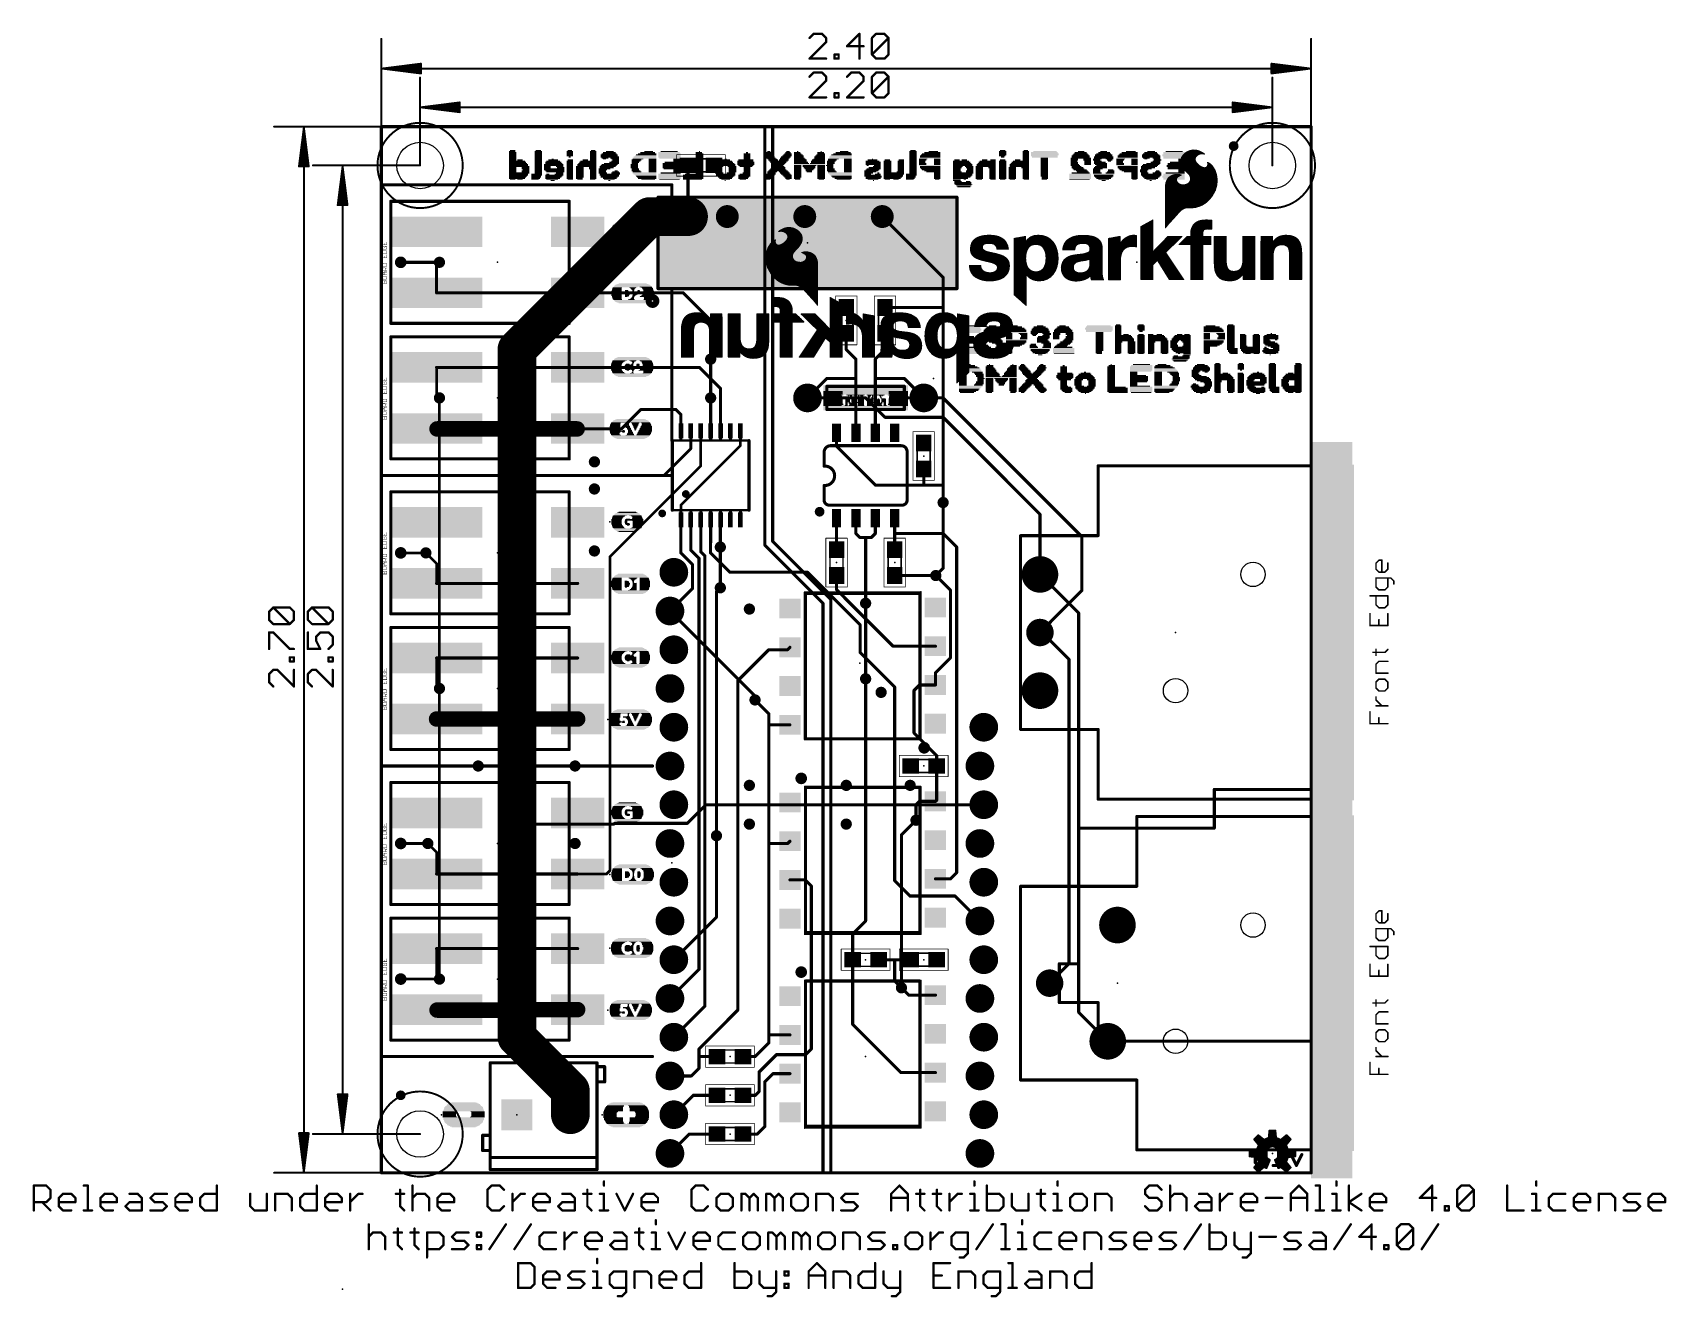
# Model space of a CAD drawing. Extents: x -23 to 84, y -8 to 75.
import ezdxf

# ---------------------------------------------------------------- set-up
doc = ezdxf.new("R2010")
doc.units = 0
for name, color, linetype in [('1', 12, 'CONTINUOUS'), ('16', 132, 'CONTINUOUS'), ('17', 110, 'CONTINUOUS'), ('18', 110, 'CONTINUOUS'), ('20', 53, 'CONTINUOUS'), ('21', 253, 'CONTINUOUS'), ('22', 253, 'CONTINUOUS'), ('23', 53, 'CONTINUOUS'), ('24', 53, 'CONTINUOUS'), ('39', 12, 'CONTINUOUS'), ('47', 253, 'CONTINUOUS'), ('51', 253, 'CONTINUOUS')]:
    doc.layers.add(name, color=color, linetype=linetype)

# ---------------------------------------------------------------- blocks, each defined once
blk = doc.blocks.new('RECT')
blk.add_solid([(-0.5, -0.5), (0.5, -0.5), (-0.5, 0.5), (0.5, 0.5)])
blk = doc.blocks.new('PIE')
at = {"const_width": 0.5}
blk.add_lwpolyline([(0, -0.25, 1), (0, 0.25, 1), (0, -0.25)], format="xyb", dxfattribs=at)
blk = doc.blocks.new('ROUNDP')
at = {"const_width": 0.5}
blk.add_lwpolyline([(0, -0.25, 1), (0, 0.25, 1), (0, -0.25)], format="xyb", dxfattribs=at)
blk = doc.blocks.new('SQUAREP')
blk.add_solid([(-0.5, -0.5), (0.5, -0.5), (-0.5, 0.5), (0.5, 0.5)])
blk = doc.blocks.new('ROUNDV')
at = {"const_width": 0.5}
blk.add_lwpolyline([(0, -0.25, 1), (0, 0.25, 1), (0, -0.25)], format="xyb", dxfattribs=at)

msp = doc.modelspace()

# ---------------------------------------------------------------- linework, layer by layer
at = {"layer": '1'}
for points, const_width in [([(0, 68.58), (25.146, 68.58)], 0.2032), ([(0, 0), (0, 68.58)], 0.2032), ([(25.146, 68.58), (25.146, 41.148)], 0.2032), ([(60.96, 68.58), (25.654, 68.58)], 0.2032), ([(25.654, 68.58), (25.654, 41.402)], 0.2032), ([(60.96, 0), (60.96, 68.58)], 0.2032), ([(20.105, 66.04), (20.105, 62.725)], 0.2032), ([(20.105, 62.725), (20.14, 62.69)], 0.2032), ([(36.83, 58.7), (32.84, 62.69)], 0.2032), ([(3.62, 59.5), (3.81, 59.69)], 0.2032), ([(3.62, 57.69), (3.62, 59.5)], 0.2032), ([(36.83, 56.769), (36.83, 58.7)], 0.2032), ([(12.87, 57.69), (3.62, 57.69)], 0.2032), ([(12.87, 57.69), (19.78, 57.69)], 0.2032), ([(19.78, 57.69), (21.59, 55.88)], 0.2032), ([(33.02, 56.73), (36.791, 56.73)], 0.2032), ([(36.791, 56.73), (36.83, 56.769)], 0.2032), ([(36.83, 45.085), (36.83, 56.769)], 0.2032), ([(21.59, 55.88), (21.59, 53.34)], 0.2032), ([(30.48, 55.03), (30.48, 53.975)], 0.2032), ([(33.02, 55.03), (33.02, 53.975)], 0.2032), ([(30.48, 53.975), (31.115, 53.34)], 0.2032), ([(33.02, 53.975), (32.385, 53.34)], 0.2032), ([(3.62, 52.8), (12.87, 52.8)], 0.2032), ([(3.62, 52.8), (3.62, 50.99)], 0.1778), ([(20.86, 52.8), (12.87, 52.8)], 0.2032), ([(22.24, 51.42), (20.86, 52.8)], 0.2032), ([(31.115, 53.34), (31.115, 52.07)], 0.2032), ([(32.385, 53.34), (32.385, 52.07)], 0.2032), ([(22.24, 48.6378), (22.24, 51.42)], 0.2032), ([(29.21, 52.07), (27.94, 50.8)], 0.2032), ([(31.115, 52.07), (29.21, 52.07)], 0.2032), ([(31.115, 52.07), (31.115, 48.52)], 0.2032), ([(32.385, 52.07), (32.385, 48.52)], 0.2032), ([(32.385, 52.07), (34.29, 52.07)], 0.2032), ([(34.29, 52.07), (35.56, 50.8)], 0.2032), ([(3.62, 50.99), (3.81, 50.8)], 0.1778), ([(21.59, 50.8), (21.59, 48.6378)], 0.2032), ([(3.652, 48.768), (8.89, 48.768)], 1.016), ([(8.89, 48.768), (12.838, 48.768)], 1.016), ([(17.018, 50.038), (15.748, 48.768)], 0.2032), ([(19.304, 50.038), (17.018, 50.038)], 0.2032), ([(19.64, 49.702), (19.304, 50.038)], 0.2032), ([(19.64, 48.6378), (19.64, 49.702)], 0.2032), ([(3.62, 48.8), (3.652, 48.768)], 0.2032), ([(12.87, 48.8), (12.838, 48.768)], 0.2032), ([(12.902, 48.768), (12.87, 48.8)], 0.2032), ([(15.748, 48.768), (12.902, 48.768)], 0.2032), ([(20.29, 48.6378), (20.29, 47.468)], 0.1778), ([(20.94, 46.34), (20.94, 48.6378)], 0.1778), ([(23.54, 47.67), (23.54, 48.6378)], 0.1778), ([(29.845, 48.52), (29.845, 47.625)], 0.2032), ([(20.29, 47.468), (18.542, 45.72)], 0.1778), ([(19.64, 43.77), (23.54, 47.67)], 0.1778), ([(29.845, 47.625), (32.385, 45.085)], 0.2032), ([(14.986, 40.386), (20.94, 46.34)], 0.1778), ([(35.56, 46.14), (35.56, 45.085)], 0.2032), ([(10.16, 45.72), (8.89, 44.45)], 0.1778), ([(18.542, 45.72), (10.16, 45.72)], 0.1778), ([(32.385, 45.085), (35.56, 45.085)], 0.2032), ([(35.56, 45.085), (36.83, 45.085)], 0.2032), ([(36.83, 43.942), (36.83, 45.085)], 0.2032), ([(8.89, 44.45), (8.89, 38.64)], 0.1778), ([(19.64, 42.8022), (19.64, 40.6312)], 0.2032), ([(19.64, 42.8022), (19.64, 43.77)], 0.1778), ([(20.29, 42.8022), (20.29, 40.8278)], 0.2032), ([(20.94, 42.8022), (20.94, 40.7166)], 0.2032), ([(21.59, 41.302), (21.59, 42.8022)], 0.2032), ([(22.225, 42.7872), (22.24, 42.8022)], 0.2032), ([(22.225, 41.021), (22.225, 42.7872)], 0.2032), ([(29.845, 42.92), (29.845, 41.871)], 0.2032), ([(31.115, 42.92), (31.115, 41.91)], 0.2032), ([(32.385, 42.92), (32.385, 41.91)], 0.2032), ([(33.655, 42.92), (33.655, 41.91)], 0.2032), ([(29.845, 40.855), (29.845, 41.871)], 0.2032), ([(31.115, 41.91), (31.369, 41.656)], 0.2032), ([(32.385, 41.91), (32.131, 41.656)], 0.2032), ([(33.655, 41.91), (33.655, 40.855)], 0.2032), ([(36.83, 41.91), (33.655, 41.91)], 0.2032), ([(37.719, 41.021), (36.83, 41.91)], 0.2032), ([(3.62, 39.941), (2.921, 40.64)], 0.1778), ([(19.64, 40.6312), (20.3962, 39.875)], 0.2032), ([(20.29, 40.8278), (20.828, 40.2898)], 0.2032), ([(20.94, 40.7166), (21.209, 40.4476)], 0.2032), ([(21.5773, 41.2893), (21.59, 41.302)], 0.2032), ([(21.5773, 40.6527), (21.5773, 41.2893)], 0.2032), ([(22.86, 39.37), (21.5773, 40.6527)], 0.2032), ([(25.146, 41.148), (28.956, 37.338)], 0.2032), ([(25.654, 41.402), (29.464, 37.592)], 0.2032), ([(31.75, 41.656), (31.369, 41.656)], 0.2032), ([(32.131, 41.656), (31.75, 41.656)], 0.2032), ([(31.75, 41.656), (31.75, 37.338)], 0.2032), ([(37.719, 19.685), (37.719, 41.021)], 0.2032), ([(3.62, 38.64), (3.62, 39.941)], 0.1778), ([(14.986, 19.812), (14.986, 40.386)], 0.1778), ([(20.3962, 39.875), (20.3962, 38.3032)], 0.2032), ([(20.828, 40.2898), (20.828, 13.335)], 0.2032), ([(21.209, 40.4476), (21.209, 10.922)], 0.2032), ([(3.62, 38.64), (8.89, 38.64)], 0.2032), ([(8.89, 38.64), (12.87, 38.64)], 0.2032), ([(27.94, 39.37), (22.86, 39.37)], 0.2032), ([(31.3896, 35.9204), (27.94, 39.37)], 0.2032), ([(29.845, 39.155), (29.845, 38.227)], 0.2032), ([(33.655, 39.155), (36.3508, 39.155)], 0.2032), ([(36.3508, 39.155), (37.3084, 38.1974)], 0.2032), ([(45.72, 36.69), (43.18, 39.23)], 0.2032), ([(20.3962, 38.3032), (18.923, 36.83)], 0.2032), ([(21.971, 38.1), (22.225, 38.354)], 0.2032), ([(21.971, 22.098), (21.971, 38.1)], 0.2032), ([(29.464, 37.592), (29.464, 0)], 0.2032), ([(29.845, 38.227), (33.551, 34.521)], 0.2032), ([(37.3084, 38.1974), (37.3084, 33.7553)], 0.2032), ([(28.956, 37.338), (28.956, 0)], 0.2032), ([(45.72, 10.528), (45.72, 36.69)], 0.2032), ([(31.3896, 35.9204), (31.3896, 34.1116)], 0.2032), ([(43.18, 35.42), (43.32, 35.42)], 0.2032), ([(43.32, 35.42), (45.085, 33.655)], 0.2032), ([(25.4, 34.29), (23.368, 32.258)], 0.2032), ([(26.628, 34.29), (25.4, 34.29)], 0.2032), ([(26.789, 34.451), (26.628, 34.29)], 0.2032), ([(33.551, 34.521), (36.329, 34.521)], 0.2032), ([(12.87, 33.75), (3.62, 33.75)], 0.2032), ([(3.62, 31.94), (3.62, 33.75)], 0.1778), ([(31.3896, 34.1116), (33.655, 31.8462)], 0.2032), ([(36.329, 32.7759), (37.3084, 33.7553)], 0.2032), ([(45.085, 33.655), (45.085, 13.703)], 0.2032), ([(23.368, 32.258), (23.368, 10.668)], 0.2032), ([(31.75, 32.385), (31.75, 16.51)], 0.2032), ([(36.329, 31.981), (36.329, 32.7759)], 0.2032), ([(3.81, 31.75), (3.62, 31.94)], 0.1778), ([(24.5, 31), (25.4, 30.1)], 0.2032), ([(33.655, 19.1462), (33.655, 31.8462)], 0.2032), ([(34.925, 31.623), (35.283, 31.981)], 0.2032), ([(34.925, 31.623), (34.925, 28.829)], 0.2032), ([(35.283, 31.981), (36.329, 31.981)], 0.2032), ([(36.329, 31.981), (36.329, 31.981)], 0.2032), ([(3.62, 29.75), (8.89, 29.75)], 1.016), ([(8.89, 29.75), (12.87, 29.75)], 1.016), ([(25.4, 30.1), (25.4, 29.4)], 0.2032), ([(8.89, 29.718), (8.89, 29.75)], 0.2032), ([(25.4, 29.4), (25.4, 21.59)], 0.2032), ([(25.429, 29.371), (25.4, 29.4)], 0.2032), ([(26.789, 29.371), (25.429, 29.371)], 0.2032), ([(34.925, 28.829), (36.41, 27.344)], 0.2032), ([(36.41, 27.344), (36.41, 26.67)], 0.2032), ([(36.41, 24.43), (36.41, 26.67)], 0.2032), ([(35.272, 24.35), (35.052, 24.13)], 0.2032), ([(35.052, 24.13), (35.052, 23.114)], 0.2032), ([(36.33, 24.35), (35.272, 24.35)], 0.2032), ([(36.33, 24.35), (36.41, 24.43)], 0.2032), ([(3.62, 21.018), (3.048, 21.59)], 0.1778), ([(25.4, 21.59), (26.64, 21.59)], 0.2032), ([(25.4, 9), (25.4, 21.59)], 0.2032), ([(26.79, 21.74), (26.64, 21.59)], 0.2032), ([(3.62, 19.59), (3.62, 21.018)], 0.1778), ([(3.62, 19.59), (12.87, 19.59)], 0.2032), ([(14.764, 19.59), (12.87, 19.59)], 0.1778), ([(14.986, 19.812), (14.764, 19.59)], 0.1778), ([(27.79, 19.2), (26.79, 19.2)], 0.2032), ([(28.194, 18.796), (27.79, 19.2)], 0.2032), ([(36.33, 19.27), (37.304, 19.27)], 0.2032), ([(37.304, 19.27), (37.719, 19.685)], 0.2032), ([(28.194, 8.128), (28.194, 18.796)], 0.2032), ([(34.6556, 18.1456), (33.655, 19.1462)], 0.2032), ([(33.655, 19.1462), (33.655, 19.1462)], 0.2032), ([(37.6074, 18.1456), (34.6556, 18.1456)], 0.2032), ([(37.6074, 18.1456), (39.243, 16.51)], 0.2032), ([(31.75, 16.51), (30.9, 15.66)], 0.2032), ([(30.9, 15.66), (30.9, 13.97)], 0.2032), ([(3.62, 14.7), (12.87, 14.7)], 0.2032), ([(3.62, 12.89), (3.62, 14.7)], 0.1778), ([(30.9, 13.97), (30.9, 9.74)], 0.2032), ([(32.6, 13.97), (33.655, 13.97)], 0.2032), ([(33.655, 13.97), (34.71, 13.97)], 0.2032), ([(33.655, 12.573), (33.655, 13.97)], 0.2032), ([(3.81, 12.7), (3.62, 12.89)], 0.1778), ([(20.828, 13.335), (18.923, 11.43)], 0.2032), ([(45.085, 13.703), (43.815, 12.433)], 0.2032), ([(33.909, 12.319), (33.655, 12.573)], 0.2032), ([(34.0995, 12.1285), (33.909, 12.319)], 0.2032), ([(34.578, 11.65), (34.0995, 12.1285)], 0.2032), ([(8.89, 10.668), (3.652, 10.668)], 1.016), ([(3.652, 10.668), (3.62, 10.7)], 0.2032), ([(12.87, 10.7), (8.858, 10.7)], 1.016), ([(8.858, 10.7), (8.89, 10.668)], 0.2032), ([(21.209, 10.922), (19.177, 8.89)], 0.2032), ([(23.368, 10.668), (20.828, 8.128)], 0.2032), ([(36.33, 11.65), (34.578, 11.65)], 0.2032), ([(30.9, 9.74), (34.07, 6.57)], 0.2032), ([(47.625, 8.623), (45.72, 10.528)], 0.2032), ([(24.511, 7.62), (25.4, 8.509)], 0.2032), ([(25.44, 9.04), (25.4, 9)], 0.2032), ([(25.4, 8.509), (25.4, 9)], 0.2032), ([(26.79, 9.04), (25.44, 9.04)], 0.2032), ([(20.828, 8.128), (20.828, 7.62)], 0.2032), ([(20.828, 7.62), (20.828, 6.858)], 0.2032), ([(22.01, 7.62), (20.828, 7.62)], 0.2032), ([(23.71, 7.62), (24.511, 7.62)], 0.2032), ([(24.765, 6.604), (25.908, 7.747)], 0.2032), ([(25.908, 7.747), (27.813, 7.747)], 0.2032), ([(27.813, 7.747), (28.194, 8.128)], 0.2032), ([(20.32, 6.35), (18.923, 6.35)], 0.2032), ([(20.828, 6.858), (20.32, 6.35)], 0.2032), ([(24.765, 5.334), (24.765, 6.604)], 0.2032), ([(25.677, 6.5), (25.146, 5.969)], 0.2032), ([(26.79, 6.5), (25.677, 6.5)], 0.2032), ([(36.33, 6.57), (34.07, 6.57)], 0.2032), ([(24.765, 5.334), (24.511, 5.08)], 0.2032), ([(25.146, 5.969), (25.146, 3.048)], 0.2032), ([(20.447, 5.08), (19.177, 3.81)], 0.2032), ([(22.01, 5.08), (20.447, 5.08)], 0.2032), ([(24.511, 5.08), (23.71, 5.08)], 0.2032), ([(20.193, 2.54), (18.923, 1.27)], 0.2032), ([(22.01, 2.54), (20.193, 2.54)], 0.2032), ([(24.638, 2.54), (23.71, 2.54)], 0.2032), ([(25.146, 3.048), (24.638, 2.54)], 0.2032), ([(28.956, 0), (0, 0)], 0.2032), ([(29.464, 0), (60.96, 0)], 0.2032)]:
    msp.add_lwpolyline(points, dxfattribs=dict(at, const_width=const_width))
for points, const_width in [([(0, 68.6308, 1), (0, 68.5292)], 0.1016), ([(0.0508, 68.58, 1), (-0.0508, 68.58)], 0.1016), ([(25.1968, 68.58, 1), (25.0952, 68.58)], 0.1016), ([(25.146, 68.5292, 1), (25.146, 68.6308)], 0.1016), ([(25.654, 68.6308, 1), (25.654, 68.5292)], 0.1016), ([(25.7048, 68.58, 1), (25.6032, 68.58)], 0.1016), ([(61.0108, 68.58, 1), (60.9092, 68.58)], 0.1016), ([(60.96, 68.5292, 1), (60.96, 68.6308)], 0.1016), ([(20.1558, 66.04, 1), (20.0542, 66.04)], 0.1016), ([(20.1409, 62.7609, 1), (20.0691, 62.6891)], 0.1016), ([(20.0542, 62.725, 1), (20.1558, 62.725)], 0.1016), ([(20.1041, 62.6541, 1), (20.1759, 62.7259)], 0.1016), ([(32.8759, 62.7259, 1), (32.8041, 62.6541)], 0.1016), ([(3.6708, 59.5, 1), (3.5692, 59.5)], 0.1016), ([(3.5841, 59.5359, 1), (3.6559, 59.4641)], 0.1016), ([(3.8459, 59.6541, 1), (3.7741, 59.7259)], 0.1016), ([(36.8808, 58.7, 1), (36.7792, 58.7)], 0.1016), ([(36.7941, 58.6641, 1), (36.8659, 58.7359)], 0.1016), ([(3.62, 57.7408, 1), (3.62, 57.6392)], 0.1016), ([(3.5692, 57.69, 1), (3.6708, 57.69)], 0.1016), ([(12.87, 57.7408, 1), (12.87, 57.6392)], 0.1016), ([(12.87, 57.6392, 1), (12.87, 57.7408)], 0.1016), ([(19.8159, 57.7259, 1), (19.7441, 57.6541)], 0.1016), ([(19.78, 57.6392, 1), (19.78, 57.7408)], 0.1016), ([(33.02, 56.7808, 1), (33.02, 56.6792)], 0.1016), ([(36.7551, 56.7659, 1), (36.8269, 56.6941)], 0.1016), ([(36.8808, 56.769, 1), (36.7792, 56.769)], 0.1016), ([(36.7792, 56.769, 1), (36.8808, 56.769)], 0.1016), ([(36.791, 56.6792, 1), (36.791, 56.7808)], 0.1016), ([(36.8659, 56.7331, 1), (36.7941, 56.8049)], 0.1016), ([(21.6408, 55.88, 1), (21.5392, 55.88)], 0.1016), ([(21.5541, 55.8441, 1), (21.6259, 55.9159)], 0.1016), ([(30.5308, 55.03, 1), (30.4292, 55.03)], 0.1016), ([(33.0708, 55.03, 1), (32.9692, 55.03)], 0.1016), ([(30.5159, 54.0109, 1), (30.4441, 53.9391)], 0.1016), ([(30.4292, 53.975, 1), (30.5308, 53.975)], 0.1016), ([(32.9692, 53.975, 1), (33.0708, 53.975)], 0.1016), ([(33.0559, 53.9391, 1), (32.9841, 54.0109)], 0.1016), ([(3.62, 52.8508, 1), (3.62, 52.7492)], 0.1016), ([(3.6644, 52.8, 1), (3.5756, 52.8)], 0.0889), ([(12.87, 52.8508, 1), (12.87, 52.7492)], 0.1016), ([(12.87, 52.7492, 1), (12.87, 52.8508)], 0.1016), ([(20.8959, 52.8359, 1), (20.8241, 52.7641)], 0.1016), ([(20.86, 52.7492, 1), (20.86, 52.8508)], 0.1016), ([(21.5392, 53.34, 1), (21.6408, 53.34)], 0.1016), ([(31.1658, 53.34, 1), (31.0642, 53.34)], 0.1016), ([(31.0791, 53.3041, 1), (31.1509, 53.3759)], 0.1016), ([(32.4358, 53.34, 1), (32.3342, 53.34)], 0.1016), ([(32.3491, 53.3759, 1), (32.4209, 53.3041)], 0.1016), ([(22.2908, 51.42, 1), (22.1892, 51.42)], 0.1016), ([(22.2041, 51.3841, 1), (22.2759, 51.4559)], 0.1016), ([(29.21, 52.1208, 1), (29.21, 52.0192)], 0.1016), ([(29.2459, 52.0341, 1), (29.1741, 52.1059)], 0.1016), ([(31.1658, 52.07, 1), (31.0642, 52.07)], 0.1016), ([(31.0642, 52.07, 1), (31.1658, 52.07)], 0.1016), ([(31.115, 52.0192, 1), (31.115, 52.1208)], 0.1016), ([(32.4358, 52.07, 1), (32.3342, 52.07)], 0.1016), ([(32.385, 52.1208, 1), (32.385, 52.0192)], 0.1016), ([(32.3342, 52.07, 1), (32.4358, 52.07)], 0.1016), ([(34.3259, 52.1059, 1), (34.2541, 52.0341)], 0.1016), ([(34.29, 52.0192, 1), (34.29, 52.1208)], 0.1016), ([(3.6514, 51.0214, 1), (3.5886, 50.9586)], 0.0889), ([(3.5756, 50.99, 1), (3.6644, 50.99)], 0.0889), ([(3.7786, 50.7686, 1), (3.8414, 50.8314)], 0.0889), ([(21.6408, 50.8, 1), (21.5392, 50.8)], 0.1016), ([(27.9041, 50.8359, 1), (27.9759, 50.7641)], 0.1016), ([(35.5241, 50.7641, 1), (35.5959, 50.8359)], 0.1016), ([(3.652, 49.022, 1), (3.652, 48.514)], 0.508), ([(8.89, 49.022, 1), (8.89, 48.514)], 0.508), ([(8.89, 48.514, 1), (8.89, 49.022)], 0.508), ([(12.838, 48.514, 1), (12.838, 49.022)], 0.508), ([(17.018, 50.0888, 1), (17.018, 49.9872)], 0.1016), ([(17.0539, 50.0021, 1), (16.9821, 50.0739)], 0.1016), ([(19.3399, 50.0739, 1), (19.2681, 50.0021)], 0.1016), ([(19.304, 49.9872, 1), (19.304, 50.0888)], 0.1016), ([(19.6908, 49.702, 1), (19.5892, 49.702)], 0.1016), ([(19.6041, 49.6661, 1), (19.6759, 49.7379)], 0.1016), ([(3.6559, 48.8359, 1), (3.5841, 48.7641)], 0.1016), ([(3.6161, 48.7321, 1), (3.6879, 48.8039)], 0.1016), ([(12.8021, 48.8039, 1), (12.8739, 48.7321)], 0.1016), ([(12.9059, 48.8359, 1), (12.8341, 48.7641)], 0.1016), ([(12.9059, 48.7641, 1), (12.8341, 48.8359)], 0.1016), ([(12.902, 48.8188, 1), (12.902, 48.7172)], 0.1016), ([(12.8661, 48.7321, 1), (12.9379, 48.8039)], 0.1016), ([(15.7121, 48.8039, 1), (15.7839, 48.7321)], 0.1016), ([(15.748, 48.7172, 1), (15.748, 48.8188)], 0.1016), ([(19.5892, 48.6378, 1), (19.6908, 48.6378)], 0.1016), ([(20.3345, 48.6378, 1), (20.2456, 48.6378)], 0.0889), ([(20.9845, 48.6378, 1), (20.8956, 48.6378)], 0.0889), ([(21.5392, 48.6378, 1), (21.6408, 48.6378)], 0.1016), ([(22.1892, 48.6378, 1), (22.2908, 48.6378)], 0.1016), ([(23.5845, 48.6378, 1), (23.4956, 48.6378)], 0.0889), ([(29.8958, 48.52, 1), (29.7942, 48.52)], 0.1016), ([(31.0642, 48.52, 1), (31.1658, 48.52)], 0.1016), ([(32.3342, 48.52, 1), (32.4358, 48.52)], 0.1016), ([(20.2456, 47.468, 1), (20.3345, 47.468)], 0.0889), ([(20.3214, 47.4366, 1), (20.2586, 47.4994)], 0.0889), ([(23.4956, 47.67, 1), (23.5845, 47.67)], 0.0889), ([(23.5714, 47.6386, 1), (23.5086, 47.7014)], 0.0889), ([(29.8809, 47.6609, 1), (29.8091, 47.5891)], 0.1016), ([(29.7942, 47.625, 1), (29.8958, 47.625)], 0.1016), ([(20.8956, 46.34, 1), (20.9845, 46.34)], 0.0889), ([(20.9714, 46.3086, 1), (20.9086, 46.3714)], 0.0889), ([(35.6108, 46.14, 1), (35.5092, 46.14)], 0.1016), ([(10.16, 45.7644, 1), (10.16, 45.6756)], 0.0889), ([(10.1914, 45.6886, 1), (10.1286, 45.7514)], 0.0889), ([(18.5106, 45.7514, 1), (18.5734, 45.6886)], 0.0889), ([(18.542, 45.6756, 1), (18.542, 45.7644)], 0.0889), ([(32.385, 45.1358, 1), (32.385, 45.0342)], 0.1016), ([(32.3491, 45.0491, 1), (32.4209, 45.1209)], 0.1016), ([(35.56, 45.1358, 1), (35.56, 45.0342)], 0.1016), ([(35.5092, 45.085, 1), (35.6108, 45.085)], 0.1016), ([(35.56, 45.0342, 1), (35.56, 45.1358)], 0.1016), ([(36.8808, 45.085, 1), (36.7792, 45.085)], 0.1016), ([(36.7792, 45.085, 1), (36.8808, 45.085)], 0.1016), ([(36.83, 45.0342, 1), (36.83, 45.1358)], 0.1016), ([(8.9345, 44.45, 1), (8.8456, 44.45)], 0.0889), ([(8.8586, 44.4814, 1), (8.9214, 44.4186)], 0.0889), ([(36.7792, 43.942, 1), (36.8808, 43.942)], 0.1016), ([(19.6908, 42.8022, 1), (19.5892, 42.8022)], 0.1016), ([(19.6845, 43.77, 1), (19.5955, 43.77)], 0.0889), ([(19.6086, 43.8014, 1), (19.6714, 43.7386)], 0.0889), ([(19.5955, 42.8022, 1), (19.6845, 42.8022)], 0.0889), ([(20.3408, 42.8022, 1), (20.2392, 42.8022)], 0.1016), ([(20.9908, 42.8022, 1), (20.8892, 42.8022)], 0.1016), ([(21.6408, 42.8022, 1), (21.5392, 42.8022)], 0.1016), ([(22.2758, 42.7872, 1), (22.1742, 42.7872)], 0.1016), ([(22.1891, 42.8231, 1), (22.2609, 42.7513)], 0.1016), ([(22.2759, 42.7663, 1), (22.2041, 42.8381)], 0.1016), ([(29.8958, 42.92, 1), (29.7942, 42.92)], 0.1016), ([(31.1658, 42.92, 1), (31.0642, 42.92)], 0.1016), ([(32.4358, 42.92, 1), (32.3342, 42.92)], 0.1016), ([(33.7058, 42.92, 1), (33.6042, 42.92)], 0.1016), ([(29.8958, 41.871, 1), (29.7942, 41.871)], 0.1016), ([(29.7942, 41.871, 1), (29.8958, 41.871)], 0.1016), ([(31.1509, 41.9459, 1), (31.0791, 41.8741)], 0.1016), ([(31.0642, 41.91, 1), (31.1658, 41.91)], 0.1016), ([(32.3342, 41.91, 1), (32.4358, 41.91)], 0.1016), ([(32.4209, 41.8741, 1), (32.3491, 41.9459)], 0.1016), ([(33.7058, 41.91, 1), (33.6042, 41.91)], 0.1016), ([(33.655, 41.9608, 1), (33.655, 41.8592)], 0.1016), ([(33.6042, 41.91, 1), (33.7058, 41.91)], 0.1016), ([(36.8659, 41.9459, 1), (36.7941, 41.8741)], 0.1016), ([(36.83, 41.8592, 1), (36.83, 41.9608)], 0.1016), ([(2.9524, 40.6714, 1), (2.8896, 40.6086)], 0.0889), ([(19.6759, 40.6671, 1), (19.6041, 40.5953)], 0.1016), ([(20.3259, 40.8637, 1), (20.2541, 40.7919)], 0.1016), ([(20.2392, 40.8278, 1), (20.3408, 40.8278)], 0.1016), ([(20.9759, 40.7526, 1), (20.9041, 40.6807)], 0.1016), ([(20.8892, 40.7166, 1), (20.9908, 40.7166)], 0.1016), ([(21.6281, 41.2893, 1), (21.5265, 41.2893)], 0.1016), ([(21.5414, 41.3252, 1), (21.6132, 41.2534)], 0.1016), ([(21.6132, 40.6886, 1), (21.5414, 40.6168)], 0.1016), ([(21.5265, 40.6527, 1), (21.6281, 40.6527)], 0.1016), ([(21.5392, 41.302, 1), (21.6408, 41.302)], 0.1016), ([(21.6259, 41.2661, 1), (21.5541, 41.3379)], 0.1016), ([(22.1742, 41.021, 1), (22.2758, 41.021)], 0.1016), ([(25.1819, 41.1839, 1), (25.1101, 41.1121)], 0.1016), ([(25.0952, 41.148, 1), (25.1968, 41.148)], 0.1016), ([(25.6899, 41.4379, 1), (25.6181, 41.3661)], 0.1016), ([(25.6032, 41.402, 1), (25.7048, 41.402)], 0.1016), ([(29.7942, 40.855, 1), (29.8958, 40.855)], 0.1016), ([(31.369, 41.7068, 1), (31.369, 41.6052)], 0.1016), ([(31.3331, 41.6201, 1), (31.4049, 41.6919)], 0.1016), ([(31.75, 41.7068, 1), (31.75, 41.6052)], 0.1016), ([(31.8008, 41.656, 1), (31.6992, 41.656)], 0.1016), ([(31.75, 41.6052, 1), (31.75, 41.7068)], 0.1016), ([(32.0951, 41.6919, 1), (32.1669, 41.6201)], 0.1016), ([(32.131, 41.6052, 1), (32.131, 41.7068)], 0.1016), ([(33.6042, 40.855, 1), (33.7058, 40.855)], 0.1016), ([(37.7698, 41.021, 1), (37.6682, 41.021)], 0.1016), ([(37.6831, 40.9851, 1), (37.7549, 41.0569)], 0.1016), ([(3.6644, 39.941, 1), (3.5756, 39.941)], 0.0889), ([(3.5886, 39.9096, 1), (3.6514, 39.9724)], 0.0889), ([(15.0305, 40.386, 1), (14.9416, 40.386)], 0.0889), ([(14.9546, 40.4174, 1), (15.0174, 40.3546)], 0.0889), ([(19.5892, 40.6312, 1), (19.6908, 40.6312)], 0.1016), ([(20.447, 39.875, 1), (20.3454, 39.875)], 0.1016), ([(20.3603, 39.8391, 1), (20.4321, 39.9109)], 0.1016), ([(20.8788, 40.2898, 1), (20.7772, 40.2898)], 0.1016), ([(20.7921, 40.2539, 1), (20.8639, 40.3257)], 0.1016), ([(21.2598, 40.4476, 1), (21.1582, 40.4476)], 0.1016), ([(21.1731, 40.4117, 1), (21.2449, 40.4836)], 0.1016), ([(3.62, 38.6908, 1), (3.62, 38.5892)], 0.1016), ([(3.5756, 38.64, 1), (3.6644, 38.64)], 0.0889), ([(8.89, 38.6908, 1), (8.89, 38.5892)], 0.1016), ([(8.8456, 38.64, 1), (8.9345, 38.64)], 0.0889), ([(8.89, 38.5892, 1), (8.89, 38.6908)], 0.1016), ([(12.87, 38.5892, 1), (12.87, 38.6908)], 0.1016), ([(22.86, 39.4208, 1), (22.86, 39.3192)], 0.1016), ([(22.8241, 39.3341, 1), (22.8959, 39.4059)], 0.1016), ([(27.9759, 39.4059, 1), (27.9041, 39.3341)], 0.1016), ([(27.94, 39.3192, 1), (27.94, 39.4208)], 0.1016), ([(29.8958, 39.155, 1), (29.7942, 39.155)], 0.1016), ([(33.655, 39.2058, 1), (33.655, 39.1042)], 0.1016), ([(36.3867, 39.1909, 1), (36.3149, 39.1191)], 0.1016), ([(36.3508, 39.1042, 1), (36.3508, 39.2058)], 0.1016), ([(43.2159, 39.2659, 1), (43.1441, 39.1941)], 0.1016), ([(20.3454, 38.3032, 1), (20.447, 38.3032)], 0.1016), ([(20.4321, 38.2673, 1), (20.3603, 38.3391)], 0.1016), ([(22.0218, 38.1, 1), (21.9202, 38.1)], 0.1016), ([(21.9351, 38.1359, 1), (22.0069, 38.0641)], 0.1016), ([(22.2609, 38.3181, 1), (22.1891, 38.3899)], 0.1016), ([(29.5148, 37.592, 1), (29.4132, 37.592)], 0.1016), ([(29.4281, 37.5561, 1), (29.4999, 37.6279)], 0.1016), ([(29.8809, 38.2629, 1), (29.8091, 38.1911)], 0.1016), ([(29.7942, 38.227, 1), (29.8958, 38.227)], 0.1016), ([(37.3592, 38.1974, 1), (37.2576, 38.1974)], 0.1016), ([(37.2725, 38.1615, 1), (37.3443, 38.2333)], 0.1016), ([(18.8871, 36.8659, 1), (18.9589, 36.7941)], 0.1016), ([(29.0068, 37.338, 1), (28.9052, 37.338)], 0.1016), ([(28.9201, 37.3021, 1), (28.9919, 37.3739)], 0.1016), ([(31.6992, 37.338, 1), (31.8008, 37.338)], 0.1016), ([(45.7708, 36.69, 1), (45.6692, 36.69)], 0.1016), ([(45.6841, 36.6541, 1), (45.7559, 36.7259)], 0.1016), ([(31.4404, 35.9204, 1), (31.3388, 35.9204)], 0.1016), ([(31.3537, 35.8845, 1), (31.4255, 35.9563)], 0.1016), ([(43.18, 35.4708, 1), (43.18, 35.3692)], 0.1016), ([(43.3559, 35.4559, 1), (43.2841, 35.3841)], 0.1016), ([(43.32, 35.3692, 1), (43.32, 35.4708)], 0.1016), ([(25.4, 34.3408, 1), (25.4, 34.2392)], 0.1016), ([(25.4359, 34.2541, 1), (25.3641, 34.3259)], 0.1016), ([(26.5921, 34.3259, 1), (26.6639, 34.2541)], 0.1016), ([(26.628, 34.2392, 1), (26.628, 34.3408)], 0.1016), ([(26.8249, 34.4151, 1), (26.7531, 34.4869)], 0.1016), ([(33.551, 34.5718, 1), (33.551, 34.4702)], 0.1016), ([(33.5151, 34.4851, 1), (33.5869, 34.5569)], 0.1016), ([(36.329, 34.4702, 1), (36.329, 34.5718)], 0.1016), ([(3.62, 33.8008, 1), (3.62, 33.6992)], 0.1016), ([(3.6644, 33.75, 1), (3.5756, 33.75)], 0.0889), ([(12.87, 33.6992, 1), (12.87, 33.8008)], 0.1016), ([(31.4255, 34.1475, 1), (31.3537, 34.0757)], 0.1016), ([(31.3388, 34.1116, 1), (31.4404, 34.1116)], 0.1016), ([(37.2576, 33.7553, 1), (37.3592, 33.7553)], 0.1016), ([(37.3443, 33.7193, 1), (37.2725, 33.7912)], 0.1016), ([(45.1358, 33.655, 1), (45.0342, 33.655)], 0.1016), ([(45.0491, 33.6191, 1), (45.1209, 33.6909)], 0.1016), ([(23.4188, 32.258, 1), (23.3172, 32.258)], 0.1016), ([(23.3321, 32.2939, 1), (23.4039, 32.2221)], 0.1016), ([(31.8008, 32.385, 1), (31.6992, 32.385)], 0.1016), ([(36.3798, 32.7759, 1), (36.2782, 32.7759)], 0.1016), ([(36.2931, 32.8118, 1), (36.3649, 32.7399)], 0.1016), ([(3.6514, 31.9714, 1), (3.5886, 31.9086)], 0.0889), ([(3.5756, 31.94, 1), (3.6644, 31.94)], 0.0889), ([(3.7786, 31.7186, 1), (3.8414, 31.7814)], 0.0889), ([(24.5359, 31.0359, 1), (24.4641, 30.9641)], 0.1016), ([(33.7058, 31.8462, 1), (33.6042, 31.8462)], 0.1016), ([(33.6191, 31.8103, 1), (33.6909, 31.8821)], 0.1016), ([(34.9758, 31.623, 1), (34.8742, 31.623)], 0.1016), ([(34.8891, 31.6589, 1), (34.9609, 31.5871)], 0.1016), ([(35.283, 32.0318, 1), (35.283, 31.9302)], 0.1016), ([(35.3189, 31.9451, 1), (35.2471, 32.0169)], 0.1016), ([(36.2931, 32.0169, 1), (36.3649, 31.9451)], 0.1016), ([(36.2782, 31.981, 1), (36.3798, 31.981)], 0.1016), ([(36.3649, 31.9451, 1), (36.2931, 32.0169)], 0.1016), ([(36.329, 31.9302, 1), (36.329, 32.0318)], 0.1016), ([(3.62, 30.004, 1), (3.62, 29.496)], 0.508), ([(8.89, 30.004, 1), (8.89, 29.496)], 0.508), ([(8.89, 29.496, 1), (8.89, 30.004)], 0.508), ([(12.87, 29.496, 1), (12.87, 30.004)], 0.508), ([(25.4508, 30.1, 1), (25.3492, 30.1)], 0.1016), ([(25.3641, 30.0641, 1), (25.4359, 30.1359)], 0.1016), ([(8.9408, 29.75, 1), (8.8392, 29.75)], 0.1016), ([(8.8392, 29.718, 1), (8.9408, 29.718)], 0.1016), ([(25.4508, 29.4, 1), (25.3492, 29.4)], 0.1016), ([(25.4359, 29.4359, 1), (25.3641, 29.3641)], 0.1016), ([(25.3492, 29.4, 1), (25.4508, 29.4)], 0.1016), ([(25.429, 29.4218, 1), (25.429, 29.3202)], 0.1016), ([(25.3931, 29.3351, 1), (25.4649, 29.4069)], 0.1016), ([(26.789, 29.3202, 1), (26.789, 29.4218)], 0.1016), ([(34.9609, 28.8649, 1), (34.8891, 28.7931)], 0.1016), ([(34.8742, 28.829, 1), (34.9758, 28.829)], 0.1016), ([(36.4608, 27.344, 1), (36.3592, 27.344)], 0.1016), ([(36.3741, 27.3081, 1), (36.4459, 27.3799)], 0.1016), ([(36.4608, 26.67, 1), (36.3592, 26.67)], 0.1016), ([(36.3592, 26.67, 1), (36.4608, 26.67)], 0.1016), ([(35.1028, 24.13, 1), (35.0012, 24.13)], 0.1016), ([(35.0161, 24.1659, 1), (35.0879, 24.0941)], 0.1016), ([(35.272, 24.4008, 1), (35.272, 24.2992)], 0.1016), ([(35.3079, 24.3141, 1), (35.2361, 24.3859)], 0.1016), ([(36.2941, 24.3859, 1), (36.3659, 24.3141)], 0.1016), ([(36.33, 24.2992, 1), (36.33, 24.4008)], 0.1016), ([(36.3592, 24.43, 1), (36.4608, 24.43)], 0.1016), ([(36.4459, 24.3941, 1), (36.3741, 24.4659)], 0.1016), ([(35.0012, 23.114, 1), (35.1028, 23.114)], 0.1016), ([(3.0794, 21.6214, 1), (3.0166, 21.5586)], 0.0889), ([(21.9202, 22.098, 1), (22.0218, 22.098)], 0.1016), ([(25.4, 21.6408, 1), (25.4, 21.5392)], 0.1016), ([(25.4508, 21.59, 1), (25.3492, 21.59)], 0.1016), ([(25.3492, 21.59, 1), (25.4508, 21.59)], 0.1016), ([(26.6041, 21.6259, 1), (26.6759, 21.5541)], 0.1016), ([(26.64, 21.5392, 1), (26.64, 21.6408)], 0.1016), ([(26.8259, 21.7041, 1), (26.7541, 21.7759)], 0.1016), ([(3.6644, 21.018, 1), (3.5756, 21.018)], 0.0889), ([(3.5886, 20.9866, 1), (3.6514, 21.0494)], 0.0889), ([(3.62, 19.6408, 1), (3.62, 19.5392)], 0.1016), ([(3.5756, 19.59, 1), (3.6644, 19.59)], 0.0889), ([(12.87, 19.6345, 1), (12.87, 19.5455)], 0.0889), ([(12.87, 19.5392, 1), (12.87, 19.6408)], 0.1016), ([(14.7326, 19.6214, 1), (14.7954, 19.5586)], 0.0889), ([(14.764, 19.5455, 1), (14.764, 19.6345)], 0.0889), ([(14.9416, 19.812, 1), (15.0305, 19.812)], 0.0889), ([(15.0174, 19.7806, 1), (14.9546, 19.8434)], 0.0889), ([(26.79, 19.2508, 1), (26.79, 19.1492)], 0.1016), ([(27.8259, 19.2359, 1), (27.7541, 19.1641)], 0.1016), ([(27.79, 19.1492, 1), (27.79, 19.2508)], 0.1016), ([(36.33, 19.3208, 1), (36.33, 19.2192)], 0.1016), ([(37.2681, 19.3059, 1), (37.3399, 19.2341)], 0.1016), ([(37.304, 19.2192, 1), (37.304, 19.3208)], 0.1016), ([(37.6682, 19.685, 1), (37.7698, 19.685)], 0.1016), ([(37.7549, 19.6491, 1), (37.6831, 19.7209)], 0.1016), ([(28.2448, 18.796, 1), (28.1432, 18.796)], 0.1016), ([(28.1581, 18.7601, 1), (28.2299, 18.8319)], 0.1016), ([(33.6909, 19.1821, 1), (33.6191, 19.1103)], 0.1016), ([(33.655, 19.197, 1), (33.655, 19.0954)], 0.1016), ([(33.6042, 19.1462, 1), (33.7058, 19.1462)], 0.1016), ([(33.655, 19.0954, 1), (33.655, 19.197)], 0.1016), ([(34.6556, 18.1964, 1), (34.6556, 18.0948)], 0.1016), ([(34.6197, 18.1097, 1), (34.6915, 18.1815)], 0.1016), ([(37.6433, 18.1815, 1), (37.5715, 18.1097)], 0.1016), ([(37.6074, 18.0948, 1), (37.6074, 18.1964)], 0.1016), ([(31.6992, 16.51, 1), (31.8008, 16.51)], 0.1016), ([(31.7859, 16.4741, 1), (31.7141, 16.5459)], 0.1016), ([(39.2071, 16.4741, 1), (39.2789, 16.5459)], 0.1016), ([(30.9508, 15.66, 1), (30.8492, 15.66)], 0.1016), ([(30.8641, 15.6959, 1), (30.9359, 15.6241)], 0.1016), ([(3.62, 14.7508, 1), (3.62, 14.6492)], 0.1016), ([(3.6644, 14.7, 1), (3.5756, 14.7)], 0.0889), ([(12.87, 14.6492, 1), (12.87, 14.7508)], 0.1016), ([(30.9508, 13.97, 1), (30.8492, 13.97)], 0.1016), ([(30.8492, 13.97, 1), (30.9508, 13.97)], 0.1016), ([(32.6, 14.0208, 1), (32.6, 13.9192)], 0.1016), ([(33.655, 14.0208, 1), (33.655, 13.9192)], 0.1016), ([(33.7058, 13.97, 1), (33.6042, 13.97)], 0.1016), ([(33.655, 13.9192, 1), (33.655, 14.0208)], 0.1016), ([(34.71, 13.9192, 1), (34.71, 14.0208)], 0.1016), ([(3.6514, 12.9214, 1), (3.5886, 12.8586)], 0.0889), ([(3.5756, 12.89, 1), (3.6644, 12.89)], 0.0889), ([(20.7772, 13.335, 1), (20.8788, 13.335)], 0.1016), ([(20.8639, 13.2991, 1), (20.7921, 13.3709)], 0.1016), ([(45.0342, 13.703, 1), (45.1358, 13.703)], 0.1016), ([(45.1209, 13.6671, 1), (45.0491, 13.7389)], 0.1016), ([(3.7786, 12.6686, 1), (3.8414, 12.7314)], 0.0889), ([(33.6909, 12.6089, 1), (33.6191, 12.5371)], 0.1016), ([(33.6042, 12.573, 1), (33.7058, 12.573)], 0.1016), ([(33.9449, 12.3549, 1), (33.8731, 12.2831)], 0.1016), ([(33.8731, 12.2831, 1), (33.9449, 12.3549)], 0.1016), ([(34.1354, 12.1644, 1), (34.0636, 12.0926)], 0.1016), ([(34.0636, 12.0926, 1), (34.1354, 12.1644)], 0.1016), ([(43.7791, 12.4689, 1), (43.8509, 12.3971)], 0.1016), ([(3.652, 10.922, 1), (3.652, 10.414)], 0.508), ([(3.6559, 10.7359, 1), (3.5841, 10.6641)], 0.1016), ([(3.6161, 10.6321, 1), (3.6879, 10.7039)], 0.1016), ([(8.858, 10.954, 1), (8.858, 10.446)], 0.508), ([(8.89, 10.414, 1), (8.89, 10.922)], 0.508), ([(8.8939, 10.7359, 1), (8.8221, 10.6641)], 0.1016), ([(8.8541, 10.6321, 1), (8.9259, 10.7039)], 0.1016), ([(12.87, 10.446, 1), (12.87, 10.954)], 0.508), ([(18.8871, 11.4659, 1), (18.9589, 11.3941)], 0.1016), ([(21.1582, 10.922, 1), (21.2598, 10.922)], 0.1016), ([(21.2449, 10.8861, 1), (21.1731, 10.9579)], 0.1016), ([(23.3172, 10.668, 1), (23.4188, 10.668)], 0.1016), ([(23.4039, 10.6321, 1), (23.3321, 10.7039)], 0.1016), ([(34.578, 11.7008, 1), (34.578, 11.5992)], 0.1016), ([(34.5421, 11.6141, 1), (34.6139, 11.6859)], 0.1016), ([(36.33, 11.5992, 1), (36.33, 11.7008)], 0.1016), ([(30.9359, 9.7759, 1), (30.8641, 9.7041)], 0.1016), ([(30.8492, 9.74, 1), (30.9508, 9.74)], 0.1016), ([(45.7559, 10.5639, 1), (45.6841, 10.4921)], 0.1016), ([(45.6692, 10.528, 1), (45.7708, 10.528)], 0.1016), ([(19.1411, 8.9259, 1), (19.2129, 8.8541)], 0.1016), ([(25.4508, 9, 1), (25.3492, 9)], 0.1016), ([(25.3641, 9.0359, 1), (25.4359, 8.9641)], 0.1016), ([(25.3492, 9, 1), (25.4508, 9)], 0.1016), ([(25.4359, 8.4731, 1), (25.3641, 8.5449)], 0.1016), ([(25.44, 9.0908, 1), (25.44, 8.9892)], 0.1016), ([(25.4759, 9.0041, 1), (25.4041, 9.0759)], 0.1016), ([(26.79, 8.9892, 1), (26.79, 9.0908)], 0.1016), ([(47.5891, 8.5871, 1), (47.6609, 8.6589)], 0.1016), ([(20.8788, 8.128, 1), (20.7772, 8.128)], 0.1016), ([(20.7921, 8.1639, 1), (20.8639, 8.0921)], 0.1016), ([(20.8788, 7.62, 1), (20.7772, 7.62)], 0.1016), ([(20.828, 7.6708, 1), (20.828, 7.5692)], 0.1016), ([(20.7772, 7.62, 1), (20.8788, 7.62)], 0.1016), ([(22.01, 7.5692, 1), (22.01, 7.6708)], 0.1016), ([(23.71, 7.6708, 1), (23.71, 7.5692)], 0.1016), ([(24.4751, 7.6559, 1), (24.5469, 7.5841)], 0.1016), ([(24.511, 7.5692, 1), (24.511, 7.6708)], 0.1016), ([(25.3492, 8.509, 1), (25.4508, 8.509)], 0.1016), ([(25.908, 7.7978, 1), (25.908, 7.6962)], 0.1016), ([(25.9439, 7.7111, 1), (25.8721, 7.7829)], 0.1016), ([(27.7771, 7.7829, 1), (27.8489, 7.7111)], 0.1016), ([(27.813, 7.6962, 1), (27.813, 7.7978)], 0.1016), ([(28.1432, 8.128, 1), (28.2448, 8.128)], 0.1016), ([(28.2299, 8.0921, 1), (28.1581, 8.1639)], 0.1016), ([(18.923, 6.4008, 1), (18.923, 6.2992)], 0.1016), ([(20.2841, 6.3859, 1), (20.3559, 6.3141)], 0.1016), ([(20.32, 6.2992, 1), (20.32, 6.4008)], 0.1016), ([(20.7772, 6.858, 1), (20.8788, 6.858)], 0.1016), ([(20.8639, 6.8221, 1), (20.7921, 6.8939)], 0.1016), ([(24.8158, 6.604, 1), (24.7142, 6.604)], 0.1016), ([(24.7291, 6.6399, 1), (24.8009, 6.5681)], 0.1016), ([(25.677, 6.5508, 1), (25.677, 6.4492)], 0.1016), ([(25.7129, 6.4641, 1), (25.6411, 6.5359)], 0.1016), ([(26.79, 6.4492, 1), (26.79, 6.5508)], 0.1016), ([(34.07, 6.6208, 1), (34.07, 6.5192)], 0.1016), ([(34.0341, 6.5341, 1), (34.1059, 6.6059)], 0.1016), ([(36.33, 6.5192, 1), (36.33, 6.6208)], 0.1016), ([(24.7142, 5.334, 1), (24.8158, 5.334)], 0.1016), ([(24.8009, 5.2981, 1), (24.7291, 5.3699)], 0.1016), ([(25.1968, 5.969, 1), (25.0952, 5.969)], 0.1016), ([(25.1101, 6.0049, 1), (25.1819, 5.9331)], 0.1016), ([(20.447, 5.1308, 1), (20.447, 5.0292)], 0.1016), ([(20.4829, 5.0441, 1), (20.4111, 5.1159)], 0.1016), ([(22.01, 5.0292, 1), (22.01, 5.1308)], 0.1016), ([(23.71, 5.1308, 1), (23.71, 5.0292)], 0.1016), ([(24.4751, 5.1159, 1), (24.5469, 5.0441)], 0.1016), ([(24.511, 5.0292, 1), (24.511, 5.1308)], 0.1016), ([(19.1411, 3.8459, 1), (19.2129, 3.7741)], 0.1016), ([(20.193, 2.5908, 1), (20.193, 2.4892)], 0.1016), ([(20.2289, 2.5041, 1), (20.1571, 2.5759)], 0.1016), ([(22.01, 2.4892, 1), (22.01, 2.5908)], 0.1016), ([(23.71, 2.5908, 1), (23.71, 2.4892)], 0.1016), ([(24.6021, 2.5759, 1), (24.6739, 2.5041)], 0.1016), ([(24.638, 2.4892, 1), (24.638, 2.5908)], 0.1016), ([(25.0952, 3.048, 1), (25.1968, 3.048)], 0.1016), ([(25.1819, 3.0121, 1), (25.1101, 3.0839)], 0.1016), ([(18.8871, 1.3059, 1), (18.9589, 1.2341)], 0.1016), ([(0, 0.0508, 1), (0, -0.0508)], 0.1016), ([(-0.0508, 0, 1), (0.0508, 0)], 0.1016), ([(28.9052, 0, 1), (29.0068, 0)], 0.1016), ([(28.956, -0.0508, 1), (28.956, 0.0508)], 0.1016), ([(29.464, 0.0508, 1), (29.464, -0.0508)], 0.1016), ([(29.4132, 0, 1), (29.5148, 0)], 0.1016), ([(60.9092, 0, 1), (61.0108, 0)], 0.1016), ([(60.96, -0.0508, 1), (60.96, 0.0508)], 0.1016)]:
    msp.add_lwpolyline(points, format="xyb", dxfattribs=dict(at, const_width=const_width))
at = {"layer": '16'}
for points, const_width in [([(0, 68.58), (25.146, 68.58)], 0.2032), ([(0, 0), (0, 68.58)], 0.2032), ([(25.146, 68.58), (25.146, 41.148)], 0.2032), ([(60.96, 68.58), (25.654, 68.58)], 0.2032), ([(25.654, 68.58), (25.654, 41.402)], 0.2032), ([(60.96, 0), (60.96, 68.58)], 0.2032), ([(8.89, 53.98), (17.6, 62.69)], 2.54), ([(17.6, 62.69), (20.14, 62.69)], 2.54), ([(3.81, 59.69), (1.27, 59.69)], 0.2032), ([(8.89, 48.768), (8.89, 53.98)], 2.54), ([(21.59, 53.34), (21.59, 50.8)], 0.2032), ([(3.81, 50.8), (3.81, 31.75)], 0.1778), ([(27.94, 50.8), (31.75, 50.8)], 0.2032), ([(31.75, 50.8), (33.02, 49.53)], 0.2032), ([(36.83, 50.8), (35.56, 50.8)], 0.2032), ([(36.83, 50.8), (45.9295, 41.7005)], 0.2032), ([(8.89, 29.718), (8.89, 48.768)], 2.54), ([(33.02, 49.53), (36.83, 49.53)], 0.2032), ([(36.83, 49.53), (43.18, 43.18)], 0.2032), ([(36.83, 43.942), (36.83, 39.6342)], 0.2032), ([(43.18, 43.18), (43.18, 39.23)], 0.2032), ([(45.9295, 41.7005), (45.9295, 38.1696)], 0.2032), ([(2.921, 40.64), (1.27, 40.64)], 0.1778), ([(22.225, 38.354), (22.225, 41.021)], 0.2032), ([(25.146, 41.148), (28.956, 37.338)], 0.2032), ([(25.654, 41.402), (29.464, 37.592)], 0.2032), ([(36.83, 39.6342), (36.3508, 39.155)], 0.2032), ([(29.464, 37.592), (29.464, 0)], 0.2032), ([(45.9295, 38.1696), (43.18, 35.42)], 0.2032), ([(18.923, 36.83), (24.5, 31.253)], 0.2032), ([(28.956, 37.338), (28.956, 0)], 0.2032), ([(31.75, 37.338), (31.75, 32.385)], 0.2032), ([(3.81, 31.75), (3.81, 12.7)], 0.1778), ([(24.5, 31.253), (24.5, 31)], 0.2032), ([(8.89, 22.86), (8.89, 29.718)], 2.54), ([(8.89, 10.668), (8.89, 22.86)], 2.54), ([(21.2822, 24.13), (20.063, 22.9108)], 0.2032), ([(25.146, 24.13), (21.2822, 24.13)], 0.2032), ([(25.4, 24.13), (25.146, 24.13)], 0.2032), ([(39.497, 24.13), (25.4, 24.13)], 0.2032), ([(15.24, 22.86), (8.89, 22.86)], 0.2032), ([(15.2908, 22.9108), (15.24, 22.86)], 0.2032), ([(20.063, 22.9108), (15.2908, 22.9108)], 0.2032), ([(34.0995, 22.1615), (35.052, 23.114)], 0.2032), ([(3.048, 21.59), (1.27, 21.59)], 0.1778), ([(21.971, 16.764), (21.971, 22.098)], 0.2032), ([(34.0995, 22.1615), (34.0995, 12.1285)], 0.2032), ([(19.177, 13.97), (21.971, 16.764)], 0.2032), ([(3.81, 12.7), (1.27, 12.7)], 0.1778), ([(8.89, 10.668), (8.89, 8.89)], 2.54), ([(8.89, 8.89), (12.39, 5.39)], 2.54), ([(12.39, 5.39), (12.39, 3.81)], 2.54), ([(57.4778, 1.5503), (57.2998, 1.3724)], 0.2032), ([(57.2998, 1.3724), (57.2998, 0.6606)], 0.2032), ([(58.0116, 0.6606), (57.2998, 1.3724)], 0.2032), ([(57.8337, 1.5503), (57.4778, 1.5503)], 0.2032), ([(58.0116, 1.3724), (57.8337, 1.5503)], 0.2032), ([(58.0116, 0.6606), (58.0116, 1.3724)], 0.2032), ([(59.181, 1.1944), (58.8251, 1.5503)], 0.2032), ([(58.8251, 1.5503), (58.8251, 0.4826)], 0.2032), ([(59.9945, 0.4826), (59.6386, 1.1944)], 0.2032), ([(60.3504, 1.1944), (59.9945, 0.4826)], 0.2032), ([(28.956, 0), (0, 0)], 0.2032), ([(29.464, 0), (60.96, 0)], 0.2032), ([(57.2998, 0.6606), (57.4778, 0.4826)], 0.2032), ([(57.4778, 0.4826), (57.8337, 0.4826)], 0.2032), ([(57.8337, 0.4826), (58.0116, 0.6606)], 0.2032), ([(59.181, 0.4826), (58.4692, 0.4826)], 0.2032)]:
    msp.add_lwpolyline(points, dxfattribs=dict(at, const_width=const_width))
for points, const_width in [([(0, 68.6308, 1), (0, 68.5292)], 0.1016), ([(0.0508, 68.58, 1), (-0.0508, 68.58)], 0.1016), ([(25.1968, 68.58, 1), (25.0952, 68.58)], 0.1016), ([(25.146, 68.5292, 1), (25.146, 68.6308)], 0.1016), ([(25.654, 68.6308, 1), (25.654, 68.5292)], 0.1016), ([(25.7048, 68.58, 1), (25.6032, 68.58)], 0.1016), ([(61.0108, 68.58, 1), (60.9092, 68.58)], 0.1016), ([(60.96, 68.5292, 1), (60.96, 68.6308)], 0.1016), ([(17.6, 63.325, 1), (17.6, 62.055)], 1.27), ([(18.049, 62.241, 1), (17.151, 63.139)], 1.27), ([(20.14, 62.055, 1), (20.14, 63.325)], 1.27), ([(1.27, 59.7408, 1), (1.27, 59.6392)], 0.1016), ([(3.81, 59.6392, 1), (3.81, 59.7408)], 0.1016), ([(9.525, 53.98, 1), (8.255, 53.98)], 1.27), ([(8.441, 54.429, 1), (9.339, 53.531)], 1.27), ([(21.6408, 53.34, 1), (21.5392, 53.34)], 0.1016), ([(3.8544, 50.8, 1), (3.7656, 50.8)], 0.0889), ([(21.5392, 50.8, 1), (21.6408, 50.8)], 0.1016), ([(27.94, 50.8508, 1), (27.94, 50.7492)], 0.1016), ([(31.7859, 50.8359, 1), (31.7141, 50.7641)], 0.1016), ([(31.75, 50.7492, 1), (31.75, 50.8508)], 0.1016), ([(35.56, 50.8508, 1), (35.56, 50.7492)], 0.1016), ([(36.8659, 50.8359, 1), (36.7941, 50.7641)], 0.1016), ([(36.83, 50.7492, 1), (36.83, 50.8508)], 0.1016), ([(9.525, 48.768, 1), (8.255, 48.768)], 1.27), ([(8.255, 48.768, 1), (9.525, 48.768)], 1.27), ([(33.02, 49.5808, 1), (33.02, 49.4792)], 0.1016), ([(32.9841, 49.4941, 1), (33.0559, 49.5659)], 0.1016), ([(36.8659, 49.5659, 1), (36.7941, 49.4941)], 0.1016), ([(36.83, 49.4792, 1), (36.83, 49.5808)], 0.1016), ([(36.8808, 43.942, 1), (36.7792, 43.942)], 0.1016), ([(43.2308, 43.18, 1), (43.1292, 43.18)], 0.1016), ([(43.1441, 43.1441, 1), (43.2159, 43.2159)], 0.1016), ([(45.9804, 41.7005, 1), (45.8787, 41.7005)], 0.1016), ([(45.8936, 41.6645, 1), (45.9655, 41.7364)], 0.1016), ([(1.27, 40.6844, 1), (1.27, 40.5956)], 0.0889), ([(2.921, 40.5956, 1), (2.921, 40.6844)], 0.0889), ([(22.2758, 41.021, 1), (22.1742, 41.021)], 0.1016), ([(25.1819, 41.1839, 1), (25.1101, 41.1121)], 0.1016), ([(25.0952, 41.148, 1), (25.1968, 41.148)], 0.1016), ([(25.6899, 41.4379, 1), (25.6181, 41.3661)], 0.1016), ([(25.6032, 41.402, 1), (25.7048, 41.402)], 0.1016), ([(36.7792, 39.6342, 1), (36.8808, 39.6342)], 0.1016), ([(36.8659, 39.5983, 1), (36.7941, 39.6701)], 0.1016), ([(36.3149, 39.1909, 1), (36.3867, 39.1191)], 0.1016), ([(43.1292, 39.23, 1), (43.2308, 39.23)], 0.1016), ([(22.1742, 38.354, 1), (22.2758, 38.354)], 0.1016), ([(29.5148, 37.592, 1), (29.4132, 37.592)], 0.1016), ([(29.4281, 37.5561, 1), (29.4999, 37.6279)], 0.1016), ([(45.8787, 38.1696, 1), (45.9804, 38.1696)], 0.1016), ([(45.9655, 38.1336, 1), (45.8936, 38.2055)], 0.1016), ([(18.9589, 36.8659, 1), (18.8871, 36.7941)], 0.1016), ([(29.0068, 37.338, 1), (28.9052, 37.338)], 0.1016), ([(28.9201, 37.3021, 1), (28.9919, 37.3739)], 0.1016), ([(31.8008, 37.338, 1), (31.6992, 37.338)], 0.1016), ([(43.1441, 35.4559, 1), (43.2159, 35.3841)], 0.1016), ([(31.6992, 32.385, 1), (31.8008, 32.385)], 0.1016), ([(3.8544, 31.75, 1), (3.7656, 31.75)], 0.0889), ([(3.7656, 31.75, 1), (3.8544, 31.75)], 0.0889), ([(24.5508, 31.253, 1), (24.4492, 31.253)], 0.1016), ([(24.4641, 31.2171, 1), (24.5359, 31.2889)], 0.1016), ([(9.525, 29.718, 1), (8.255, 29.718)], 1.27), ([(8.255, 29.718, 1), (9.525, 29.718)], 1.27), ([(24.4492, 31, 1), (24.5508, 31)], 0.1016), ([(9.525, 22.86, 1), (8.255, 22.86)], 1.27), ([(21.2822, 24.1808, 1), (21.2822, 24.0792)], 0.1016), ([(21.3181, 24.0941, 1), (21.2463, 24.1659)], 0.1016), ([(25.146, 24.1808, 1), (25.146, 24.0792)], 0.1016), ([(25.146, 24.0792, 1), (25.146, 24.1808)], 0.1016), ([(25.4, 24.1808, 1), (25.4, 24.0792)], 0.1016), ([(25.4, 24.0792, 1), (25.4, 24.1808)], 0.1016), ([(39.497, 24.0792, 1), (39.497, 24.1808)], 0.1016), ([(8.255, 22.86, 1), (9.525, 22.86)], 1.27), ([(8.89, 22.9108, 1), (8.89, 22.8092)], 0.1016), ([(15.2041, 22.8959, 1), (15.2759, 22.8241)], 0.1016), ([(15.2908, 22.9616, 1), (15.2908, 22.86)], 0.1016), ([(15.24, 22.8092, 1), (15.24, 22.9108)], 0.1016), ([(15.3267, 22.8749, 1), (15.2549, 22.9467)], 0.1016), ([(20.0271, 22.9467, 1), (20.0989, 22.8749)], 0.1016), ([(20.063, 22.86, 1), (20.063, 22.9616)], 0.1016), ([(35.0879, 23.0781, 1), (35.0161, 23.1499)], 0.1016), ([(1.27, 21.6345, 1), (1.27, 21.5455)], 0.0889), ([(3.048, 21.5455, 1), (3.048, 21.6345)], 0.0889), ([(22.0218, 22.098, 1), (21.9202, 22.098)], 0.1016), ([(34.1503, 22.1615, 1), (34.0487, 22.1615)], 0.1016), ([(34.0636, 22.1974, 1), (34.1354, 22.1256)], 0.1016), ([(21.9202, 16.764, 1), (22.0218, 16.764)], 0.1016), ([(22.0069, 16.7281, 1), (21.9351, 16.7999)], 0.1016), ([(19.1411, 14.0059, 1), (19.2129, 13.9341)], 0.1016), ([(1.27, 12.7445, 1), (1.27, 12.6556)], 0.0889), ([(3.7656, 12.7, 1), (3.8544, 12.7)], 0.0889), ([(3.81, 12.6556, 1), (3.81, 12.7445)], 0.0889), ([(9.525, 10.668, 1), (8.255, 10.668)], 1.27), ([(34.0487, 12.1285, 1), (34.1503, 12.1285)], 0.1016), ([(8.255, 10.668, 1), (9.525, 10.668)], 1.27), ([(9.339, 9.339, 1), (8.441, 8.441)], 1.27), ([(8.255, 8.89, 1), (9.525, 8.89)], 1.27), ([(13.025, 5.39, 1), (11.755, 5.39)], 1.27), ([(11.941, 4.941, 1), (12.839, 5.839)], 1.27), ([(11.755, 3.81, 1), (13.025, 3.81)], 1.27), ([(57.3506, 1.3724, 1), (57.249, 1.3724)], 0.1016), ([(57.3357, 1.4083, 1), (57.2639, 1.3364)], 0.1016), ([(57.2639, 1.4083, 1), (57.3357, 1.3364)], 0.1016), ([(57.4778, 1.6011, 1), (57.4778, 1.4995)], 0.1016), ([(57.5137, 1.5144, 1), (57.4418, 1.5862)], 0.1016), ([(57.8696, 1.5862, 1), (57.7977, 1.5144)], 0.1016), ([(57.8337, 1.4995, 1), (57.8337, 1.6011)], 0.1016), ([(58.0624, 1.3724, 1), (57.9608, 1.3724)], 0.1016), ([(57.9757, 1.3364, 1), (58.0475, 1.4083)], 0.1016), ([(58.861, 1.5862, 1), (58.7892, 1.5144)], 0.1016), ([(58.8759, 1.5503, 1), (58.7743, 1.5503)], 0.1016), ([(59.1451, 1.1585, 1), (59.2169, 1.2303)], 0.1016), ([(59.684, 1.2171, 1), (59.5932, 1.1717)], 0.1016), ([(60.3958, 1.1717, 1), (60.305, 1.2171)], 0.1016), ([(0, 0.0508, 1), (0, -0.0508)], 0.1016), ([(-0.0508, 0, 1), (0.0508, 0)], 0.1016), ([(28.9052, 0, 1), (29.0068, 0)], 0.1016), ([(28.956, -0.0508, 1), (28.956, 0.0508)], 0.1016), ([(29.464, 0.0508, 1), (29.464, -0.0508)], 0.1016), ([(29.4132, 0, 1), (29.5148, 0)], 0.1016), ([(57.3357, 0.6965, 1), (57.2639, 0.6246)], 0.1016), ([(57.249, 0.6606, 1), (57.3506, 0.6606)], 0.1016), ([(57.4778, 0.5334, 1), (57.4778, 0.4318)], 0.1016), ([(57.4418, 0.4467, 1), (57.5137, 0.5185)], 0.1016), ([(57.7977, 0.5185, 1), (57.8696, 0.4467)], 0.1016), ([(57.8337, 0.4318, 1), (57.8337, 0.5334)], 0.1016), ([(57.9608, 0.6606, 1), (58.0624, 0.6606)], 0.1016), ([(58.0475, 0.6246, 1), (57.9757, 0.6965)], 0.1016), ([(57.9757, 0.6246, 1), (58.0475, 0.6965)], 0.1016), ([(58.4692, 0.5334, 1), (58.4692, 0.4318)], 0.1016), ([(58.7743, 0.4826, 1), (58.8759, 0.4826)], 0.1016), ([(59.181, 0.4318, 1), (59.181, 0.5334)], 0.1016), ([(59.9491, 0.5053, 1), (60.0399, 0.4599)], 0.1016), ([(59.9491, 0.4599, 1), (60.0399, 0.5053)], 0.1016), ([(60.9092, 0, 1), (61.0108, 0)], 0.1016), ([(60.96, -0.0508, 1), (60.96, 0.0508)], 0.1016)]:
    msp.add_lwpolyline(points, format="xyb", dxfattribs=dict(at, const_width=const_width))
at = {"layer": '20', "const_width": 0.2032}
for points in [[(60.96, 68.58), (0, 68.58)], [(0, 68.58), (0, 0)], [(60.96, 0), (60.96, 68.58)], [(0, 0), (60.96, 0)]]:
    msp.add_lwpolyline(points, dxfattribs=at)
at = {"layer": '20', "const_width": 0.1016}
for points in [[(0, 68.6308, 1), (0, 68.5292)], [(0.0508, 68.58, 1), (-0.0508, 68.58)], [(61.0108, 68.58, 1), (60.9092, 68.58)], [(60.96, 68.5292, 1), (60.96, 68.6308)], [(0, 0.0508, 1), (0, -0.0508)], [(-0.0508, 0, 1), (0.0508, 0)], [(60.9092, 0, 1), (61.0108, 0)], [(60.96, -0.0508, 1), (60.96, 0.0508)]]:
    msp.add_lwpolyline(points, format="xyb", dxfattribs=at)
at = {"layer": '20'}
for centre, radius in [((2.54, 66.04), 1.524), ((58.42, 66.04), 1.524), ((57.15, 39.23), 0.8001), ((52.07, 31.61), 0.8001), ((57.15, 16.243), 0.8001), ((52.07, 8.623), 0.8001), ((2.54, 2.54), 1.524)]:
    msp.add_circle(centre, radius, dxfattribs=at)
at = {"layer": '21'}
for points, const_width in [([(52.476, 66.579), (52.426, 66.419)], 0.0762), ([(52.426, 66.419), (52.426, 66.249)], 0.0762), ([(52.426, 66.3702), (53.3589, 66.3702)], 0.0762), ([(52.4346, 66.4464), (53.356, 66.4464)], 0.0762), ([(52.4584, 66.5226), (53.3639, 66.5226)], 0.0762), ([(52.586, 66.739), (52.476, 66.579)], 0.0762), ([(52.4896, 66.5988), (53.3999, 66.5988)], 0.0762), ([(52.542, 66.675), (53.463, 66.675)], 0.0762), ([(52.756, 66.889), (52.586, 66.739)], 0.0762), ([(52.5998, 66.7512), (53.5704, 66.7512)], 0.0762), ([(52.6862, 66.8274), (53.9115, 66.8274)], 0.0762), ([(52.986, 66.999), (52.756, 66.889)], 0.0762), ([(52.7865, 66.9036), (53.7868, 66.9036)], 0.0762), ([(52.9459, 66.9798), (53.6271, 66.9798)], 0.0762), ([(53.206, 67.049), (52.986, 66.999)], 0.0762), ([(53.406, 67.039), (53.206, 67.049)], 0.0762), ([(53.356, 66.499), (53.376, 66.559)], 0.0762), ([(53.356, 66.379), (53.356, 66.499)], 0.0762), ([(53.376, 66.319), (53.356, 66.379)], 0.0762), ([(53.376, 66.559), (53.406, 66.609)], 0.0762), ([(53.586, 66.999), (53.406, 67.039)], 0.0762), ([(53.406, 66.609), (53.456, 66.669)], 0.0762), ([(53.456, 66.669), (53.526, 66.729)], 0.0762), ([(53.526, 66.729), (53.606, 66.769)], 0.0762), ([(53.736, 66.929), (53.586, 66.999)], 0.0762), ([(53.606, 66.769), (53.696, 66.799)], 0.0762), ([(53.696, 66.799), (53.776, 66.809)], 0.0762), ([(53.856, 66.869), (53.736, 66.929)], 0.0762), ([(53.776, 66.809), (53.846, 66.809)], 0.0762), ([(53.846, 66.809), (53.906, 66.799)], 0.0762), ([(53.936, 66.809), (53.856, 66.869)], 0.0762), ([(53.906, 66.799), (53.946, 66.789)], 0.0762), ([(53.956, 66.789), (53.936, 66.809)], 0.0762), ([(53.946, 66.789), (53.956, 66.789)], 0.0762), ([(51.696, 65.299), (51.606, 65.229)], 0.0762), ([(51.786, 65.359), (51.696, 65.299)], 0.0762), ([(51.7026, 65.3034), (52.24, 65.3034)], 0.0762), ([(51.886, 65.399), (51.786, 65.359)], 0.0762), ([(51.8375, 65.3796), (52.3584, 65.3796)], 0.0762), ([(51.986, 65.429), (51.886, 65.399)], 0.0762), ([(52.096, 65.449), (51.986, 65.429)], 0.0762), ([(52.266, 65.449), (52.096, 65.449)], 0.0762), ([(52.216, 65.289), (52.316, 65.349)], 0.0762), ([(52.336, 65.439), (52.266, 65.449)], 0.0762), ([(52.316, 65.349), (52.356, 65.379)], 0.0762), ([(52.386, 65.419), (52.336, 65.439)], 0.0762), ([(52.356, 65.379), (52.396, 65.389)], 0.0762), ([(52.416, 65.409), (52.386, 65.419)], 0.0762), ([(52.396, 65.389), (52.426, 65.409)], 0.0762), ([(52.436, 65.409), (52.416, 65.409)], 0.0762), ([(52.426, 66.294), (53.3903, 66.294)], 0.0762), ([(52.426, 66.249), (52.466, 66.069)], 0.0762), ([(52.426, 65.409), (52.436, 65.409)], 0.0762), ([(52.4329, 66.2178), (53.4383, 66.2178)], 0.0762), ([(52.4499, 66.1416), (53.5034, 66.1416)], 0.0762), ([(52.466, 66.069), (52.566, 65.899)], 0.0762), ([(52.4681, 66.0654), (53.5796, 66.0654)], 0.0762), ([(52.5129, 65.9892), (53.6907, 65.9892)], 0.0762), ([(52.5578, 65.913), (53.8487, 65.913)], 0.0762), ([(52.566, 65.899), (52.696, 65.719)], 0.0762), ([(52.6109, 65.8368), (54.5865, 65.8368)], 0.0762), ([(52.666, 65.7606), (54.6329, 65.7606)], 0.0762), ([(52.696, 65.719), (52.866, 65.549)], 0.0762), ([(52.7306, 65.6844), (54.6648, 65.6844)], 0.0762), ([(52.8068, 65.6082), (54.6911, 65.6082)], 0.0762), ([(52.866, 65.549), (52.996, 65.399)], 0.0762), ([(52.8807, 65.532), (54.7174, 65.532)], 0.0762), ([(52.9468, 65.4558), (54.7437, 65.4558)], 0.0762), ([(52.996, 65.399), (53.056, 65.249)], 0.0762), ([(53.0038, 65.3796), (54.7568, 65.3796)], 0.0762), ([(53.0342, 65.3034), (54.7688, 65.3034)], 0.0762), ([(53.416, 66.249), (53.376, 66.319)], 0.0762), ([(53.466, 66.179), (53.416, 66.249)], 0.0762), ([(53.586, 66.059), (53.466, 66.179)], 0.0762), ([(53.656, 66.009), (53.586, 66.059)], 0.0762), ([(53.726, 65.969), (53.656, 66.009)], 0.0762), ([(53.806, 65.929), (53.726, 65.969)], 0.0762), ([(53.886, 65.899), (53.806, 65.929)], 0.0762), ([(53.956, 65.889), (53.886, 65.899)], 0.0762), ([(54.016, 65.889), (53.956, 65.889)], 0.0762), ([(54.086, 65.919), (54.016, 65.889)], 0.0762), ([(54.072, 65.913), (54.5401, 65.913)], 0.0762), ([(54.136, 65.959), (54.086, 65.919)], 0.0762), ([(54.166, 66.019), (54.136, 65.959)], 0.0762), ([(54.1511, 65.9892), (54.487, 65.9892)], 0.0762), ([(54.186, 66.079), (54.166, 66.019)], 0.0762), ([(54.176, 66.239), (54.176, 66.219)], 0.0762), ([(54.346, 66.139), (54.176, 66.239)], 0.0762), ([(54.176, 66.219), (54.186, 66.189)], 0.0762), ([(54.1764, 66.2178), (54.212, 66.2178)], 0.0762), ([(54.1815, 66.0654), (54.4153, 66.0654)], 0.0762), ([(54.186, 66.189), (54.186, 66.079)], 0.0762), ([(54.186, 66.1416), (54.3416, 66.1416)], 0.0762), ([(54.506, 65.969), (54.346, 66.139)], 0.0762), ([(54.646, 65.739), (54.506, 65.969)], 0.0762), ([(54.746, 65.449), (54.646, 65.739)], 0.0762), ([(54.796, 65.129), (54.746, 65.449)], 0.0762), ([(0, 64.77), (19.05, 64.77)], 0.2032), ([(19.05, 64.77), (19.05, 64.008)], 0.2032), ([(51.436, 64.879), (51.416, 64.719)], 0.0762), ([(51.416, 64.719), (51.416, 61.959)], 0.0762), ([(51.416, 64.6938), (54.753, 64.6938)], 0.0762), ([(51.416, 64.6176), (54.7324, 64.6176)], 0.0762), ([(51.416, 64.5414), (54.7118, 64.5414)], 0.0762), ([(51.416, 64.4652), (54.6912, 64.4652)], 0.0762), ([(51.416, 64.389), (54.6649, 64.389)], 0.0762), ([(51.416, 64.3128), (54.6226, 64.3128)], 0.0762), ([(51.416, 64.2366), (54.5802, 64.2366)], 0.0762), ([(51.4224, 64.77), (52.4657, 64.77)], 0.0762), ([(51.4319, 64.8462), (52.2819, 64.8462)], 0.0762), ([(51.486, 65.019), (51.436, 64.879)], 0.0762), ([(51.4515, 64.9224), (52.1998, 64.9224)], 0.0762), ([(51.4787, 64.9986), (52.1519, 64.9986)], 0.0762), ([(51.536, 65.129), (51.486, 65.019)], 0.0762), ([(51.5114, 65.0748), (52.126, 65.0748)], 0.0762), ([(51.606, 65.229), (51.536, 65.129)], 0.0762), ([(51.5514, 65.151), (52.13, 65.151)], 0.0762), ([(51.6047, 65.2272), (52.1629, 65.2272)], 0.0762), ([(52.126, 65.139), (52.146, 65.199)], 0.0762), ([(52.126, 65.069), (52.126, 65.139)], 0.0762), ([(52.146, 65.009), (52.126, 65.069)], 0.0762), ([(52.146, 65.199), (52.176, 65.249)], 0.0762), ([(52.186, 64.939), (52.146, 65.009)], 0.0762), ([(52.176, 65.249), (52.216, 65.289)], 0.0762), ([(52.236, 64.879), (52.186, 64.939)], 0.0762), ([(52.306, 64.829), (52.236, 64.879)], 0.0762), ([(52.396, 64.789), (52.306, 64.829)], 0.0762), ([(52.506, 64.759), (52.396, 64.789)], 0.0762), ([(52.666, 64.769), (52.506, 64.759)], 0.0762), ([(52.816, 64.809), (52.666, 64.769)], 0.0762), ([(52.6698, 64.77), (54.7736, 64.77)], 0.0762), ([(52.936, 64.879), (52.816, 64.809)], 0.0762), ([(52.8798, 64.8462), (54.7798, 64.8462)], 0.0762), ([(53.016, 64.989), (52.936, 64.879)], 0.0762), ([(52.9676, 64.9224), (54.7842, 64.9224)], 0.0762), ([(53.066, 65.109), (53.016, 64.989)], 0.0762), ([(53.02, 64.9986), (54.7885, 64.9986)], 0.0762), ([(53.0518, 65.0748), (54.7929, 65.0748)], 0.0762), ([(53.056, 65.249), (53.066, 65.109)], 0.0762), ([(53.0576, 65.2272), (54.7807, 65.2272)], 0.0762), ([(53.063, 65.151), (54.7926, 65.151)], 0.0762), ([(54.476, 64.049), (54.676, 64.409)], 0.0762), ([(54.676, 64.409), (54.776, 64.779)], 0.0762), ([(54.776, 64.779), (54.796, 65.129)], 0.0762), ([(0.62, 61.69), (0.62, 63.69)], 0.2032), ([(0.62, 63.69), (12.32, 63.69)], 0.2032), ([(12.32, 63.69), (12.32, 55.69)], 0.2032), ([(18.14, 63.96), (18.14, 57.96)], 0.2032), ([(37.74, 63.96), (18.14, 63.96)], 0.2032), ([(37.74, 57.96), (37.74, 63.96)], 0.2032), ([(51.416, 64.1604), (54.5379, 64.1604)], 0.0762), ([(51.416, 64.0842), (54.4956, 64.0842)], 0.0762), ([(51.416, 64.008), (54.4441, 64.008)], 0.0762), ([(51.416, 63.9318), (54.3848, 63.9318)], 0.0762), ([(51.416, 63.8556), (54.3234, 63.8556)], 0.0762), ([(51.416, 63.7794), (54.252, 63.7794)], 0.0762), ([(51.416, 63.7032), (54.179, 63.7032)], 0.0762), ([(51.416, 63.627), (54.0864, 63.627)], 0.0762), ([(51.416, 63.5508), (53.9872, 63.5508)], 0.0762), ([(51.416, 63.4746), (53.8665, 63.4746)], 0.0762), ([(51.416, 63.3984), (53.6995, 63.3984)], 0.0762), ([(51.416, 63.3222), (53.4789, 63.3222)], 0.0762), ([(51.416, 63.246), (52.694, 63.246)], 0.0762), ([(51.416, 63.1698), (52.5358, 63.1698)], 0.0762), ([(52.456, 63.119), (52.566, 63.189)], 0.0762), ([(52.566, 63.189), (52.666, 63.239)], 0.0762), ([(52.666, 63.239), (52.786, 63.269)], 0.0762), ([(52.786, 63.269), (53.166, 63.269)], 0.0762), ([(53.166, 63.269), (53.406, 63.299)], 0.0762), ([(53.406, 63.299), (53.626, 63.369)], 0.0762), ([(53.626, 63.369), (53.826, 63.449)], 0.0762), ([(53.826, 63.449), (54.016, 63.569)], 0.0762), ([(54.016, 63.569), (54.186, 63.709)], 0.0762), ([(54.186, 63.709), (54.336, 63.869)], 0.0762), ([(54.336, 63.869), (54.476, 64.049)], 0.0762), ([(49.806, 62.029), (50.586, 62.459)], 0.0762), ([(49.9402, 62.103), (50.586, 62.103)], 0.0762), ([(50.0785, 62.1792), (50.586, 62.1792)], 0.0762), ([(50.2167, 62.2554), (50.586, 62.2554)], 0.0762), ([(50.3549, 62.3316), (50.586, 62.3316)], 0.0762), ([(50.4931, 62.4078), (50.586, 62.4078)], 0.0762), ([(50.586, 62.459), (50.586, 60.369)], 0.0762), ([(51.416, 63.0936), (52.4278, 63.0936)], 0.0762), ([(51.416, 63.0174), (52.3455, 63.0174)], 0.0762), ([(51.416, 62.9412), (52.2762, 62.9412)], 0.0762), ([(51.416, 62.865), (52.2062, 62.865)], 0.0762), ([(51.416, 62.7888), (52.1358, 62.7888)], 0.0762), ([(51.416, 62.7126), (52.0705, 62.7126)], 0.0762), ([(51.416, 62.6364), (52.0044, 62.6364)], 0.0762), ([(51.416, 62.5602), (51.934, 62.5602)], 0.0762), ([(51.416, 62.484), (51.8639, 62.484)], 0.0762), ([(51.416, 62.4078), (51.7941, 62.4078)], 0.0762), ([(51.416, 62.3316), (51.7242, 62.3316)], 0.0762), ([(51.416, 62.2554), (51.6548, 62.2554)], 0.0762), ([(51.416, 62.1792), (51.5862, 62.1792)], 0.0762), ([(51.416, 62.103), (51.5269, 62.103)], 0.0762), ([(51.456, 62.019), (51.516, 62.089)], 0.0762), ([(51.516, 62.089), (51.586, 62.179)], 0.0762), ([(51.586, 62.179), (51.676, 62.279)], 0.0762), ([(51.676, 62.279), (51.896, 62.519)], 0.0762), ([(51.896, 62.519), (52.016, 62.649)], 0.0762), ([(52.016, 62.649), (52.136, 62.789)], 0.0762), ([(52.136, 62.789), (52.256, 62.919)], 0.0762), ([(52.256, 62.919), (52.356, 63.029)], 0.0762), ([(52.356, 63.029), (52.456, 63.119)], 0.0762), ([(53.136, 61.949), (53.206, 62.089)], 0.0762), ([(53.206, 62.089), (53.306, 62.219)], 0.0762), ([(53.2168, 62.103), (54.436, 62.103)], 0.0762), ([(53.2754, 62.1792), (54.436, 62.1792)], 0.0762), ([(53.306, 62.219), (53.446, 62.319)], 0.0762), ([(53.357, 62.2554), (54.436, 62.2554)], 0.0762), ([(53.446, 62.319), (53.606, 62.399)], 0.0762), ([(53.4712, 62.3316), (54.436, 62.3316)], 0.0762), ([(53.606, 62.399), (53.796, 62.439)], 0.0762), ([(53.6478, 62.4078), (54.436, 62.4078)], 0.0762), ([(53.796, 62.439), (54.026, 62.459)], 0.0762), ([(54.026, 62.459), (54.176, 62.459)], 0.0762), ([(54.176, 62.459), (54.226, 62.449)], 0.0762), ([(54.226, 62.449), (54.336, 62.449)], 0.0762), ([(54.336, 62.449), (54.386, 62.439)], 0.0762), ([(54.386, 62.439), (54.436, 62.439)], 0.0762), ([(54.436, 62.439), (54.436, 61.859)], 0.0762), ([(0.62, 55.69), (0.62, 61.69)], 0.2032), ([(38.726, 60.999), (38.856, 61.159)], 0.0762), ([(38.7562, 61.0362), (40.9306, 61.0362)], 0.0762), ([(38.8181, 61.1124), (40.8735, 61.1124)], 0.0762), ([(38.856, 61.159), (39.016, 61.279)], 0.0762), ([(38.8955, 61.1886), (40.7932, 61.1886)], 0.0762), ([(38.9971, 61.2648), (40.6916, 61.2648)], 0.0762), ([(39.016, 61.279), (39.196, 61.359)], 0.0762), ([(39.1555, 61.341), (40.542, 61.341)], 0.0762), ([(39.196, 61.359), (39.406, 61.419)], 0.0762), ([(39.3997, 61.4172), (40.3023, 61.4172)], 0.0762), ([(39.406, 61.419), (39.626, 61.449)], 0.0762), ([(39.626, 61.449), (39.856, 61.459)], 0.0762), ([(39.856, 61.459), (40.086, 61.449)], 0.0762), ([(40.086, 61.449), (40.296, 61.419)], 0.0762), ([(40.296, 61.419), (40.506, 61.359)], 0.0762), ([(40.506, 61.359), (40.686, 61.269)], 0.0762), ([(40.686, 61.269), (40.846, 61.149)], 0.0762), ([(40.846, 61.149), (40.966, 60.989)], 0.0762), ([(41.496, 61.249), (41.676, 61.289)], 0.0762), ([(41.496, 57.559), (41.496, 61.249)], 0.0762), ([(41.496, 61.1886), (42.236, 61.1886)], 0.0762), ([(41.496, 61.1124), (42.236, 61.1124)], 0.0762), ([(41.496, 61.0362), (42.236, 61.0362)], 0.0762), ([(41.5671, 61.2648), (42.236, 61.2648)], 0.0762), ([(41.676, 61.289), (41.776, 61.299)], 0.0762), ([(41.776, 61.299), (41.866, 61.319)], 0.0762), ([(41.866, 61.319), (41.956, 61.329)], 0.0762), ([(41.956, 61.329), (42.046, 61.349)], 0.0762), ([(42.01, 61.341), (42.236, 61.341)], 0.0762), ([(42.046, 61.349), (42.146, 61.369)], 0.0762), ([(42.146, 61.369), (42.236, 61.379)], 0.0762), ([(42.236, 61.379), (42.236, 61.019)], 0.0762), ([(42.236, 61.019), (42.316, 61.129)], 0.0762), ([(42.2485, 61.0362), (44.0208, 61.0362)], 0.0762), ([(42.3039, 61.1124), (43.9486, 61.1124)], 0.0762), ([(42.316, 61.129), (42.406, 61.219)], 0.0762), ([(42.3756, 61.1886), (43.8764, 61.1886)], 0.0762), ([(42.406, 61.219), (42.496, 61.299)], 0.0762), ([(42.4575, 61.2648), (43.7648, 61.2648)], 0.0762), ([(42.496, 61.299), (42.596, 61.359)], 0.0762), ([(42.566, 61.341), (43.65, 61.341)], 0.0762), ([(42.596, 61.359), (42.706, 61.399)], 0.0762), ([(42.706, 61.399), (42.826, 61.439)], 0.0762), ([(42.7606, 61.4172), (43.4214, 61.4172)], 0.0762), ([(42.826, 61.439), (42.956, 61.449)], 0.0762), ([(42.956, 61.449), (43.076, 61.459)], 0.0762), ([(43.076, 61.459), (43.386, 61.429)], 0.0762), ([(43.386, 61.429), (43.656, 61.339)], 0.0762), ([(43.656, 61.339), (43.876, 61.189)], 0.0762), ([(43.876, 61.189), (44.056, 60.999)], 0.0762), ([(44.816, 60.959), (44.876, 61.049)], 0.0762), ([(44.8675, 61.0362), (47.1502, 61.0362)], 0.0762), ([(44.876, 61.049), (44.946, 61.129)], 0.0762), ([(44.9315, 61.1124), (47.096, 61.1124)], 0.0762), ([(44.946, 61.129), (45.126, 61.249)], 0.0762), ([(45.0354, 61.1886), (47.0181, 61.1886)], 0.0762), ([(45.126, 61.249), (45.216, 61.299)], 0.0762), ([(45.1544, 61.2648), (46.9156, 61.2648)], 0.0762), ([(45.216, 61.299), (45.316, 61.349)], 0.0762), ([(45.3, 61.341), (46.764, 61.341)], 0.0762), ([(45.316, 61.349), (45.536, 61.409)], 0.0762), ([(45.536, 61.409), (45.656, 61.429)], 0.0762), ([(45.5852, 61.4172), (46.4459, 61.4172)], 0.0762), ([(45.656, 61.429), (45.766, 61.439)], 0.0762), ([(45.766, 61.439), (45.886, 61.449)], 0.0762), ([(45.886, 61.449), (46.226, 61.449)], 0.0762), ([(46.226, 61.449), (46.326, 61.439)], 0.0762), ([(46.326, 61.439), (46.546, 61.399)], 0.0762), ([(46.546, 61.399), (46.646, 61.379)], 0.0762), ([(46.646, 61.379), (46.746, 61.349)], 0.0762), ([(46.746, 61.349), (46.836, 61.309)], 0.0762), ([(46.836, 61.309), (46.926, 61.259)], 0.0762), ([(46.926, 61.259), (47.006, 61.199)], 0.0762), ([(47.006, 61.199), (47.076, 61.139)], 0.0762), ([(47.076, 61.139), (47.136, 61.059)], 0.0762), ([(47.136, 61.059), (47.186, 60.979)], 0.0762), ([(47.676, 60.909), (47.686, 61.249)], 0.0762), ([(47.6797, 61.0362), (48.426, 61.0362)], 0.0762), ([(47.682, 61.1124), (48.426, 61.1124)], 0.0762), ([(47.6842, 61.1886), (48.426, 61.1886)], 0.0762), ([(47.686, 61.249), (47.776, 61.269)], 0.0762), ([(47.7571, 61.2648), (48.426, 61.2648)], 0.0762), ([(47.776, 61.269), (47.876, 61.279)], 0.0762), ([(47.876, 61.279), (48.056, 61.319)], 0.0762), ([(48.056, 61.319), (48.146, 61.329)], 0.0762), ([(48.146, 61.329), (48.236, 61.349)], 0.0762), ([(48.2, 61.341), (48.426, 61.341)], 0.0762), ([(48.236, 61.349), (48.336, 61.369)], 0.0762), ([(48.336, 61.369), (48.426, 61.379)], 0.0762), ([(48.426, 61.379), (48.426, 60.859)], 0.0762), ([(48.496, 60.989), (48.576, 61.099)], 0.0762), ([(48.5303, 61.0362), (49.506, 61.0362)], 0.0762), ([(48.576, 61.099), (48.676, 61.199)], 0.0762), ([(48.5894, 61.1124), (49.506, 61.1124)], 0.0762), ([(48.6656, 61.1886), (49.506, 61.1886)], 0.0762), ([(48.676, 61.199), (48.796, 61.289)], 0.0762), ([(48.7637, 61.2648), (49.506, 61.2648)], 0.0762), ([(48.796, 61.289), (48.916, 61.359)], 0.0762), ([(48.8851, 61.341), (49.506, 61.341)], 0.0762), ([(48.916, 61.359), (49.046, 61.419)], 0.0762), ([(49.0421, 61.4172), (49.506, 61.4172)], 0.0762), ([(49.046, 61.419), (49.186, 61.449)], 0.0762), ([(49.186, 61.449), (49.336, 61.459)], 0.0762), ([(49.336, 61.459), (49.396, 61.459)], 0.0762), ([(49.396, 61.459), (49.416, 61.449)], 0.0762), ([(49.416, 61.449), (49.436, 61.449)], 0.0762), ([(49.436, 61.449), (49.466, 61.439)], 0.0762), ([(49.466, 61.439), (49.486, 61.439)], 0.0762), ([(49.486, 61.439), (49.506, 61.429)], 0.0762), ([(49.506, 61.429), (49.506, 60.709)], 0.0762), ([(49.806, 58.559), (49.806, 62.029)], 0.0762), ([(49.806, 62.0268), (50.586, 62.0268)], 0.0762), ([(49.806, 61.9506), (50.586, 61.9506)], 0.0762), ([(49.806, 61.8744), (50.586, 61.8744)], 0.0762), ([(49.806, 61.7982), (50.586, 61.7982)], 0.0762), ([(49.806, 61.722), (50.586, 61.722)], 0.0762), ([(49.806, 61.6458), (50.586, 61.6458)], 0.0762), ([(49.806, 61.5696), (50.586, 61.5696)], 0.0762), ([(49.806, 61.4934), (50.586, 61.4934)], 0.0762), ([(49.806, 61.4172), (50.586, 61.4172)], 0.0762), ([(49.806, 61.341), (50.586, 61.341)], 0.0762), ([(49.806, 61.2648), (50.586, 61.2648)], 0.0762), ([(49.806, 61.1886), (50.586, 61.1886)], 0.0762), ([(49.806, 61.1124), (50.586, 61.1124)], 0.0762), ([(49.806, 61.0362), (50.586, 61.0362)], 0.0762), ([(50.586, 60.369), (51.566, 61.379)], 0.0762), ([(51.2334, 61.0362), (52.1333, 61.0362)], 0.0762), ([(51.3073, 61.1124), (52.2117, 61.1124)], 0.0762), ([(51.3813, 61.1886), (52.2901, 61.1886)], 0.0762), ([(51.416, 62.0268), (51.4627, 62.0268)], 0.0762), ([(51.416, 61.959), (51.426, 61.979)], 0.0762), ([(52.486, 61.379), (51.416, 60.339)], 0.0762), ([(51.426, 61.979), (51.456, 62.019)], 0.0762), ([(51.4552, 61.2648), (52.3685, 61.2648)], 0.0762), ([(51.5291, 61.341), (52.4469, 61.341)], 0.0762), ([(51.566, 61.379), (52.486, 61.379)], 0.0762), ([(52.446, 60.989), (52.506, 61.059)], 0.0762), ([(52.4865, 61.0362), (54.386, 61.0362)], 0.0762), ([(52.506, 61.059), (52.576, 61.119)], 0.0762), ([(52.5683, 61.1124), (54.386, 61.1124)], 0.0762), ([(52.576, 61.119), (52.636, 61.189)], 0.0762), ([(52.6357, 61.1886), (54.386, 61.1886)], 0.0762), ([(52.636, 61.189), (52.706, 61.249)], 0.0762), ([(52.706, 61.249), (52.836, 61.379)], 0.0762), ([(52.7218, 61.2648), (54.386, 61.2648)], 0.0762), ([(52.798, 61.341), (54.386, 61.341)], 0.0762), ([(52.836, 61.379), (53.076, 61.379)], 0.0762), ([(53.076, 61.599), (53.086, 61.779)], 0.0762), ([(53.076, 61.379), (53.076, 61.599)], 0.0762), ([(53.076, 61.5696), (53.856, 61.5696)], 0.0762), ([(53.076, 61.4934), (53.856, 61.4934)], 0.0762), ([(53.076, 61.4172), (53.856, 61.4172)], 0.0762), ([(53.0786, 61.6458), (53.8584, 61.6458)], 0.0762), ([(53.0828, 61.722), (53.8737, 61.722)], 0.0762), ([(53.086, 61.779), (53.136, 61.949)], 0.0762), ([(53.0916, 61.7982), (53.9154, 61.7982)], 0.0762), ([(53.1141, 61.8744), (54.1138, 61.8744)], 0.0762), ([(53.1368, 61.9506), (54.436, 61.9506)], 0.0762), ([(53.1749, 62.0268), (54.436, 62.0268)], 0.0762), ([(53.866, 61.699), (53.856, 61.629)], 0.0762), ([(53.856, 61.629), (53.856, 61.379)], 0.0762), ([(53.856, 61.379), (54.386, 61.379)], 0.0762), ([(53.886, 61.759), (53.866, 61.699)], 0.0762), ([(53.916, 61.799), (53.886, 61.759)], 0.0762), ([(53.956, 61.839), (53.916, 61.799)], 0.0762), ([(54.016, 61.859), (53.956, 61.839)], 0.0762), ([(54.076, 61.869), (54.016, 61.859)], 0.0762), ([(54.146, 61.879), (54.076, 61.869)], 0.0762), ([(54.186, 61.879), (54.146, 61.879)], 0.0762), ([(54.216, 61.869), (54.186, 61.879)], 0.0762), ([(54.1998, 61.8744), (54.436, 61.8744)], 0.0762), ([(54.396, 61.869), (54.216, 61.869)], 0.0762), ([(54.386, 61.379), (54.386, 60.859)], 0.0762), ([(54.436, 61.859), (54.396, 61.869)], 0.0762), ([(54.616, 59.639), (54.616, 61.379)], 0.0762), ([(54.616, 61.379), (55.386, 61.379)], 0.0762), ([(54.616, 61.341), (55.386, 61.341)], 0.0762), ([(54.616, 61.2648), (55.386, 61.2648)], 0.0762), ([(54.616, 61.1886), (55.386, 61.1886)], 0.0762), ([(54.616, 61.1124), (55.386, 61.1124)], 0.0762), ([(54.616, 61.0362), (55.386, 61.0362)], 0.0762), ([(55.386, 61.379), (55.386, 59.789)], 0.0762), ([(56.486, 59.699), (56.486, 61.379)], 0.0762), ([(56.486, 61.379), (57.266, 61.379)], 0.0762), ([(56.486, 61.341), (57.266, 61.341)], 0.0762), ([(56.486, 61.2648), (57.266, 61.2648)], 0.0762), ([(56.486, 61.1886), (57.266, 61.1886)], 0.0762), ([(56.486, 61.1124), (57.266, 61.1124)], 0.0762), ([(56.486, 61.0362), (57.266, 61.0362)], 0.0762), ([(57.266, 61.379), (57.266, 58.909)], 0.0762), ([(57.676, 61.029), (57.686, 61.379)], 0.0762), ([(57.676, 58.559), (57.676, 61.029)], 0.0762), ([(57.6762, 61.0362), (58.426, 61.0362)], 0.0762), ([(57.6784, 61.1124), (58.426, 61.1124)], 0.0762), ([(57.6806, 61.1886), (58.426, 61.1886)], 0.0762), ([(57.6827, 61.2648), (58.426, 61.2648)], 0.0762), ([(57.6849, 61.341), (58.426, 61.341)], 0.0762), ([(57.686, 61.379), (58.426, 61.379)], 0.0762), ([(58.426, 61.379), (58.426, 60.989)], 0.0762), ([(58.436, 60.989), (58.516, 61.099)], 0.0762), ([(58.4703, 61.0362), (60.1865, 61.0362)], 0.0762), ([(58.516, 61.099), (58.606, 61.199)], 0.0762), ([(58.5281, 61.1124), (60.1416, 61.1124)], 0.0762), ([(58.5966, 61.1886), (60.0764, 61.1886)], 0.0762), ([(58.606, 61.199), (58.706, 61.279)], 0.0762), ([(58.6883, 61.2648), (60.0002, 61.2648)], 0.0762), ([(58.706, 61.279), (58.816, 61.349)], 0.0762), ([(58.8034, 61.341), (59.8744, 61.341)], 0.0762), ([(58.816, 61.349), (58.936, 61.399)], 0.0762), ([(58.936, 61.399), (59.056, 61.429)], 0.0762), ([(59.0088, 61.4172), (59.6596, 61.4172)], 0.0762), ([(59.056, 61.429), (59.176, 61.449)], 0.0762), ([(59.176, 61.449), (59.296, 61.459)], 0.0762), ([(59.296, 61.459), (59.576, 61.439)], 0.0762), ([(59.576, 61.439), (59.806, 61.379)], 0.0762), ([(59.806, 61.379), (59.986, 61.279)], 0.0762), ([(59.986, 61.279), (60.126, 61.139)], 0.0762), ([(60.126, 61.139), (60.226, 60.969)], 0.0762), ([(38.626, 60.549), (38.656, 60.799)], 0.0762), ([(38.646, 60.379), (38.626, 60.549)], 0.0762), ([(38.6296, 60.579), (39.416, 60.579)], 0.0762), ([(38.6314, 60.5028), (39.4853, 60.5028)], 0.0762), ([(38.6387, 60.6552), (39.4008, 60.6552)], 0.0762), ([(38.6404, 60.4266), (39.6153, 60.4266)], 0.0762), ([(38.696, 60.239), (38.646, 60.379)], 0.0762), ([(38.6479, 60.7314), (39.4091, 60.7314)], 0.0762), ([(38.656, 60.799), (38.726, 60.999)], 0.0762), ([(38.6562, 60.3504), (39.849, 60.3504)], 0.0762), ([(38.659, 60.8076), (39.4403, 60.8076)], 0.0762), ([(38.6834, 60.2742), (40.1999, 60.2742)], 0.0762), ([(38.6857, 60.8838), (39.5232, 60.8838)], 0.0762), ([(38.786, 60.119), (38.696, 60.239)], 0.0762), ([(38.7124, 60.96), (40.9797, 60.96)], 0.0762), ([(38.7268, 60.198), (40.4834, 60.198)], 0.0762), ([(38.7839, 60.1218), (40.709, 60.1218)], 0.0762), ([(38.906, 60.019), (38.786, 60.119)], 0.0762), ([(38.8741, 60.0456), (40.8528, 60.0456)], 0.0762), ([(39.036, 59.949), (38.906, 60.019)], 0.0762), ([(38.9981, 59.9694), (40.9555, 59.9694)], 0.0762), ([(39.186, 59.889), (39.036, 59.949)], 0.0762), ([(39.416, 60.759), (39.396, 60.679)], 0.0762), ([(39.396, 60.679), (39.416, 60.579)], 0.0762), ([(39.446, 60.819), (39.416, 60.759)], 0.0762), ([(39.416, 60.579), (39.476, 60.509)], 0.0762), ([(39.486, 60.859), (39.446, 60.819)], 0.0762), ([(39.476, 60.509), (39.566, 60.449)], 0.0762), ([(39.546, 60.899), (39.486, 60.859)], 0.0762), ([(39.616, 60.919), (39.546, 60.899)], 0.0762), ([(39.566, 60.449), (39.676, 60.399)], 0.0762), ([(39.686, 60.929), (39.616, 60.919)], 0.0762), ([(39.676, 60.399), (39.806, 60.359)], 0.0762), ([(39.766, 60.939), (39.686, 60.929)], 0.0762), ([(39.936, 60.939), (39.766, 60.939)], 0.0762), ([(39.806, 60.359), (39.956, 60.329)], 0.0762), ([(40.116, 60.899), (39.936, 60.939)], 0.0762), ([(39.956, 60.329), (40.116, 60.289)], 0.0762), ([(40.196, 60.859), (40.116, 60.899)], 0.0762), ([(40.116, 60.289), (40.286, 60.259)], 0.0762), ([(40.1464, 60.8838), (41.0158, 60.8838)], 0.0762), ([(40.256, 60.809), (40.196, 60.859)], 0.0762), ([(40.306, 60.739), (40.256, 60.809)], 0.0762), ([(40.257, 60.8076), (41.0519, 60.8076)], 0.0762), ([(40.286, 60.259), (40.446, 60.209)], 0.0762), ([(40.346, 60.659), (40.306, 60.739)], 0.0762), ([(40.3098, 60.7314), (41.0701, 60.7314)], 0.0762), ([(40.366, 60.559), (40.346, 60.659)], 0.0762), ([(40.3468, 60.6552), (41.086, 60.6552)], 0.0762), ([(40.362, 60.579), (41.1018, 60.579)], 0.0762), ([(41.106, 60.559), (40.366, 60.559)], 0.0762), ([(40.446, 60.209), (40.616, 60.159)], 0.0762), ([(40.616, 60.159), (40.766, 60.099)], 0.0762), ([(40.766, 60.099), (40.896, 60.019)], 0.0762), ([(40.896, 60.019), (41.016, 59.919)], 0.0762), ([(40.966, 60.989), (41.056, 60.799)], 0.0762), ([(41.056, 60.799), (41.106, 60.559)], 0.0762), ([(41.496, 60.96), (44.0797, 60.96)], 0.0762), ([(41.496, 60.8838), (44.1261, 60.8838)], 0.0762), ([(41.496, 60.8076), (42.6118, 60.8076)], 0.0762), ([(41.496, 60.7314), (42.5034, 60.7314)], 0.0762), ([(41.496, 60.6552), (42.4357, 60.6552)], 0.0762), ([(41.496, 60.579), (42.381, 60.579)], 0.0762), ([(41.496, 60.5028), (42.3429, 60.5028)], 0.0762), ([(41.496, 60.4266), (42.31, 60.4266)], 0.0762), ([(41.496, 60.3504), (42.2897, 60.3504)], 0.0762), ([(41.496, 60.2742), (42.2716, 60.2742)], 0.0762), ([(41.496, 60.198), (42.2582, 60.198)], 0.0762), ([(41.496, 60.1218), (42.2456, 60.1218)], 0.0762), ([(41.496, 60.0456), (42.2411, 60.0456)], 0.0762), ([(41.496, 59.9694), (42.2366, 59.9694)], 0.0762), ([(42.246, 60.129), (42.236, 59.959)], 0.0762), ([(42.236, 59.959), (42.246, 59.789)], 0.0762), ([(42.276, 60.299), (42.246, 60.129)], 0.0762), ([(42.316, 60.449), (42.276, 60.299)], 0.0762), ([(42.386, 60.589), (42.316, 60.449)], 0.0762), ([(42.476, 60.709), (42.386, 60.589)], 0.0762), ([(42.586, 60.799), (42.476, 60.709)], 0.0762), ([(42.736, 60.849), (42.586, 60.799)], 0.0762), ([(42.906, 60.869), (42.736, 60.849)], 0.0762), ([(43.086, 60.849), (42.906, 60.869)], 0.0762), ([(43.226, 60.799), (43.086, 60.849)], 0.0762), ([(43.2019, 60.8076), (44.1725, 60.8076)], 0.0762), ([(43.346, 60.709), (43.226, 60.799)], 0.0762), ([(43.3161, 60.7314), (44.2095, 60.7314)], 0.0762), ([(43.436, 60.589), (43.346, 60.709)], 0.0762), ([(43.3864, 60.6552), (44.237, 60.6552)], 0.0762), ([(43.506, 60.449), (43.436, 60.589)], 0.0762), ([(43.441, 60.579), (44.2644, 60.579)], 0.0762), ([(43.4791, 60.5028), (44.2895, 60.5028)], 0.0762), ([(43.556, 60.299), (43.506, 60.449)], 0.0762), ([(43.5135, 60.4266), (44.3058, 60.4266)], 0.0762), ([(43.5389, 60.3504), (44.3221, 60.3504)], 0.0762), ([(43.576, 60.129), (43.556, 60.299)], 0.0762), ([(43.5589, 60.2742), (44.3385, 60.2742)], 0.0762), ([(43.5679, 60.198), (44.3487, 60.198)], 0.0762), ([(43.586, 59.959), (43.576, 60.129)], 0.0762), ([(43.576, 59.789), (43.586, 59.959)], 0.0762), ([(43.5764, 60.1218), (44.3538, 60.1218)], 0.0762), ([(43.5809, 60.0456), (44.3589, 60.0456)], 0.0762), ([(43.5854, 59.9694), (44.364, 59.9694)], 0.0762), ([(43.586, 59.959), (44.366, 59.939)], 0.0762), ([(44.366, 59.939), (43.586, 59.959)], 0.0762), ([(44.056, 60.999), (44.196, 60.769)], 0.0762), ([(44.196, 60.769), (44.286, 60.519)], 0.0762), ([(44.286, 60.519), (44.346, 60.239)], 0.0762), ([(44.346, 60.239), (44.366, 59.939)], 0.0762), ([(44.676, 60.509), (44.696, 60.639)], 0.0762), ([(45.456, 60.509), (44.676, 60.509)], 0.0762), ([(44.6868, 60.579), (45.464, 60.579)], 0.0762), ([(44.696, 60.639), (44.726, 60.759)], 0.0762), ([(44.7001, 60.6552), (45.4852, 60.6552)], 0.0762), ([(44.7191, 60.7314), (45.5222, 60.7314)], 0.0762), ([(44.726, 60.759), (44.766, 60.859)], 0.0762), ([(44.7454, 60.8076), (45.5746, 60.8076)], 0.0762), ([(44.766, 60.859), (44.816, 60.959)], 0.0762), ([(44.766, 59.849), (44.896, 59.959)], 0.0762), ([(44.7784, 60.8838), (45.6856, 60.8838)], 0.0762), ([(44.8167, 60.96), (47.1917, 60.96)], 0.0762), ([(44.896, 59.959), (45.036, 60.049)], 0.0762), ([(44.9122, 59.9694), (45.6175, 59.9694)], 0.0762), ([(45.0307, 60.0456), (45.5915, 60.0456)], 0.0762), ([(45.036, 60.049), (45.196, 60.109)], 0.0762), ([(45.196, 60.109), (45.366, 60.149)], 0.0762), ([(45.2504, 60.1218), (45.5655, 60.1218)], 0.0762), ([(45.366, 60.149), (45.546, 60.179)], 0.0762), ([(45.476, 60.609), (45.456, 60.559)], 0.0762), ([(45.456, 60.559), (45.456, 60.509)], 0.0762), ([(45.486, 60.659), (45.476, 60.609)], 0.0762), ([(45.546, 60.779), (45.486, 60.659)], 0.0762), ([(45.606, 60.839), (45.546, 60.779)], 0.0762), ([(45.546, 60.179), (45.726, 60.199)], 0.0762), ([(45.696, 59.739), (45.546, 60.179)], 0.0762), ([(45.546, 60.179), (45.696, 59.739)], 0.0762), ([(45.5655, 60.1218), (46.0811, 60.1218)], 0.0762), ([(45.5915, 60.0456), (46.0974, 60.0456)], 0.0762), ([(45.646, 60.859), (45.606, 60.839)], 0.0762), ([(45.6175, 59.9694), (46.1138, 59.9694)], 0.0762), ([(45.676, 60.879), (45.646, 60.859)], 0.0762), ([(45.716, 60.899), (45.676, 60.879)], 0.0762), ([(45.766, 60.909), (45.716, 60.899)], 0.0762), ([(45.717, 60.198), (46.0648, 60.198)], 0.0762), ([(45.726, 60.199), (45.896, 60.219)], 0.0762), ([(45.806, 60.919), (45.766, 60.909)], 0.0762), ([(45.856, 60.929), (45.806, 60.919)], 0.0762), ([(45.916, 60.939), (45.856, 60.929)], 0.0762), ([(45.896, 60.219), (46.056, 60.239)], 0.0762), ([(46.066, 60.939), (45.916, 60.939)], 0.0762), ([(46.056, 60.239), (46.186, 60.279)], 0.0762), ([(46.056, 60.239), (46.146, 59.819)], 0.0762), ([(46.146, 59.819), (46.056, 60.239)], 0.0762), ([(46.0648, 60.198), (47.246, 60.198)], 0.0762), ([(46.166, 60.919), (46.066, 60.939)], 0.0762), ([(46.0811, 60.1218), (47.246, 60.1218)], 0.0762), ([(46.0974, 60.0456), (47.246, 60.0456)], 0.0762), ([(46.1138, 59.9694), (47.246, 59.9694)], 0.0762), ([(46.206, 60.919), (46.166, 60.919)], 0.0762), ([(46.1704, 60.2742), (47.246, 60.2742)], 0.0762), ([(46.186, 60.279), (46.306, 60.319)], 0.0762), ([(46.246, 60.899), (46.206, 60.919)], 0.0762), ([(46.286, 60.889), (46.246, 60.899)], 0.0762), ([(46.326, 60.869), (46.286, 60.889)], 0.0762), ([(46.2964, 60.8838), (47.2146, 60.8838)], 0.0762), ([(46.306, 60.319), (46.396, 60.369)], 0.0762), ([(46.356, 60.849), (46.326, 60.869)], 0.0762), ([(46.386, 60.819), (46.356, 60.849)], 0.0762), ([(46.3625, 60.3504), (47.246, 60.3504)], 0.0762), ([(46.406, 60.789), (46.386, 60.819)], 0.0762), ([(46.3936, 60.8076), (47.2355, 60.8076)], 0.0762), ([(46.396, 60.369), (46.456, 60.449)], 0.0762), ([(46.446, 60.709), (46.406, 60.789)], 0.0762), ([(46.4348, 60.7314), (47.246, 60.7314)], 0.0762), ([(46.4392, 60.4266), (47.246, 60.4266)], 0.0762), ([(46.456, 60.669), (46.446, 60.709)], 0.0762), ([(46.466, 60.609), (46.456, 60.669)], 0.0762), ([(46.456, 60.449), (46.466, 60.549)], 0.0762), ([(46.4583, 60.6552), (47.246, 60.6552)], 0.0762), ([(46.4614, 60.5028), (47.246, 60.5028)], 0.0762), ([(46.466, 60.549), (46.466, 60.609)], 0.0762), ([(46.466, 60.579), (47.246, 60.579)], 0.0762), ([(47.186, 60.979), (47.216, 60.879)], 0.0762), ([(47.216, 60.879), (47.246, 60.769)], 0.0762), ([(47.246, 60.769), (47.246, 59.079)], 0.0762), ([(47.676, 58.549), (47.676, 60.909)], 0.0762), ([(47.676, 60.8838), (48.426, 60.8838)], 0.0762), ([(47.676, 60.8076), (49.506, 60.8076)], 0.0762), ([(47.676, 60.7314), (49.15, 60.7314)], 0.0762), ([(47.676, 60.6552), (48.8445, 60.6552)], 0.0762), ([(47.676, 60.579), (48.726, 60.579)], 0.0762), ([(47.676, 60.5028), (48.6567, 60.5028)], 0.0762), ([(47.676, 60.4266), (48.5999, 60.4266)], 0.0762), ([(47.676, 60.3504), (48.553, 60.3504)], 0.0762), ([(47.676, 60.2742), (48.5258, 60.2742)], 0.0762), ([(47.676, 60.198), (48.5019, 60.198)], 0.0762), ([(47.676, 60.1218), (48.4859, 60.1218)], 0.0762), ([(47.676, 60.0456), (48.4725, 60.0456)], 0.0762), ([(47.676, 59.9694), (48.4638, 59.9694)], 0.0762), ([(47.6775, 60.96), (48.426, 60.96)], 0.0762), ([(48.426, 60.859), (48.496, 60.989)], 0.0762), ([(48.4394, 60.8838), (49.506, 60.8838)], 0.0762), ([(48.466, 60.009), (48.456, 59.829)], 0.0762), ([(48.496, 60.179), (48.466, 60.009)], 0.0762), ([(48.4804, 60.96), (49.506, 60.96)], 0.0762), ([(48.546, 60.339), (48.496, 60.179)], 0.0762), ([(48.626, 60.469), (48.546, 60.339)], 0.0762), ([(48.726, 60.579), (48.626, 60.469)], 0.0762), ([(48.866, 60.669), (48.726, 60.579)], 0.0762), ([(49.026, 60.719), (48.866, 60.669)], 0.0762), ([(49.226, 60.739), (49.026, 60.719)], 0.0762), ([(49.296, 60.739), (49.226, 60.739)], 0.0762), ([(49.336, 60.729), (49.296, 60.739)], 0.0762), ([(49.3264, 60.7314), (49.506, 60.7314)], 0.0762), ([(49.406, 60.729), (49.336, 60.729)], 0.0762), ([(49.446, 60.719), (49.406, 60.729)], 0.0762), ([(49.476, 60.719), (49.446, 60.719)], 0.0762), ([(49.506, 60.709), (49.476, 60.719)], 0.0762), ([(49.806, 60.96), (50.586, 60.96)], 0.0762), ([(49.806, 60.8838), (50.586, 60.8838)], 0.0762), ([(49.806, 60.8076), (50.586, 60.8076)], 0.0762), ([(49.806, 60.7314), (50.586, 60.7314)], 0.0762), ([(49.806, 60.6552), (50.586, 60.6552)], 0.0762), ([(49.806, 60.579), (50.586, 60.579)], 0.0762), ([(49.806, 60.5028), (50.586, 60.5028)], 0.0762), ([(49.806, 60.4266), (50.586, 60.4266)], 0.0762), ([(49.806, 60.3504), (51.4277, 60.3504)], 0.0762), ([(49.806, 60.2742), (51.4593, 60.2742)], 0.0762), ([(49.806, 60.198), (51.5103, 60.198)], 0.0762), ([(49.806, 60.1218), (51.5612, 60.1218)], 0.0762), ([(49.806, 60.0456), (51.6121, 60.0456)], 0.0762), ([(49.806, 59.9694), (51.6631, 59.9694)], 0.0762), ([(50.6419, 60.4266), (51.5061, 60.4266)], 0.0762), ([(50.7158, 60.5028), (51.5845, 60.5028)], 0.0762), ([(50.7898, 60.579), (51.6629, 60.579)], 0.0762), ([(50.8637, 60.6552), (51.7413, 60.6552)], 0.0762), ([(50.9376, 60.7314), (51.8197, 60.7314)], 0.0762), ([(51.0116, 60.8076), (51.8981, 60.8076)], 0.0762), ([(51.0855, 60.8838), (51.9765, 60.8838)], 0.0762), ([(51.1594, 60.96), (52.0549, 60.96)], 0.0762), ([(51.416, 60.339), (52.606, 58.559)], 0.0762), ([(52.306, 60.859), (52.376, 60.929)], 0.0762), ([(53.076, 60.859), (52.306, 60.859)], 0.0762), ([(52.3308, 60.8838), (54.386, 60.8838)], 0.0762), ([(52.376, 60.929), (52.446, 60.989)], 0.0762), ([(52.4122, 60.96), (54.386, 60.96)], 0.0762), ([(53.076, 58.559), (53.076, 60.859)], 0.0762), ([(53.076, 60.8076), (53.856, 60.8076)], 0.0762), ([(53.076, 60.7314), (53.856, 60.7314)], 0.0762), ([(53.076, 60.6552), (53.856, 60.6552)], 0.0762), ([(53.076, 60.579), (53.856, 60.579)], 0.0762), ([(53.076, 60.5028), (53.856, 60.5028)], 0.0762), ([(53.076, 60.4266), (53.856, 60.4266)], 0.0762), ([(53.076, 60.3504), (53.856, 60.3504)], 0.0762), ([(53.076, 60.2742), (53.856, 60.2742)], 0.0762), ([(53.076, 60.198), (53.856, 60.198)], 0.0762), ([(53.076, 60.1218), (53.856, 60.1218)], 0.0762), ([(53.076, 60.0456), (53.856, 60.0456)], 0.0762), ([(53.076, 59.9694), (53.856, 59.9694)], 0.0762), ([(54.386, 60.859), (53.856, 60.859)], 0.0762), ([(53.856, 60.859), (53.856, 58.559)], 0.0762), ([(54.616, 60.96), (55.386, 60.96)], 0.0762), ([(54.616, 60.8838), (55.386, 60.8838)], 0.0762), ([(54.616, 60.8076), (55.386, 60.8076)], 0.0762), ([(54.616, 60.7314), (55.386, 60.7314)], 0.0762), ([(54.616, 60.6552), (55.386, 60.6552)], 0.0762), ([(54.616, 60.579), (55.386, 60.579)], 0.0762), ([(54.616, 60.5028), (55.386, 60.5028)], 0.0762), ([(54.616, 60.4266), (55.386, 60.4266)], 0.0762), ([(54.616, 60.3504), (55.386, 60.3504)], 0.0762), ([(54.616, 60.2742), (55.386, 60.2742)], 0.0762), ([(54.616, 60.198), (55.386, 60.198)], 0.0762), ([(54.616, 60.1218), (55.386, 60.1218)], 0.0762), ([(54.616, 60.0456), (55.386, 60.0456)], 0.0762), ([(54.616, 59.9694), (55.386, 59.9694)], 0.0762), ([(56.486, 60.96), (57.266, 60.96)], 0.0762), ([(56.486, 60.8838), (57.266, 60.8838)], 0.0762), ([(56.486, 60.8076), (57.266, 60.8076)], 0.0762), ([(56.486, 60.7314), (57.266, 60.7314)], 0.0762), ([(56.486, 60.6552), (57.266, 60.6552)], 0.0762), ([(56.486, 60.579), (57.266, 60.579)], 0.0762), ([(56.486, 60.5028), (57.266, 60.5028)], 0.0762), ([(56.486, 60.4266), (57.266, 60.4266)], 0.0762), ([(56.486, 60.3504), (57.266, 60.3504)], 0.0762), ([(56.486, 60.2742), (57.266, 60.2742)], 0.0762), ([(56.486, 60.198), (57.266, 60.198)], 0.0762), ([(56.486, 60.1218), (57.266, 60.1218)], 0.0762), ([(56.486, 60.0456), (57.266, 60.0456)], 0.0762), ([(56.486, 59.9694), (57.266, 59.9694)], 0.0762), ([(57.676, 60.96), (60.2287, 60.96)], 0.0762), ([(57.676, 60.8838), (60.2516, 60.8838)], 0.0762), ([(57.676, 60.8076), (58.814, 60.8076)], 0.0762), ([(57.676, 60.7314), (58.6775, 60.7314)], 0.0762), ([(57.676, 60.6552), (58.5939, 60.6552)], 0.0762), ([(57.676, 60.579), (58.5524, 60.579)], 0.0762), ([(57.676, 60.5028), (58.5228, 60.5028)], 0.0762), ([(57.676, 60.4266), (58.501, 60.4266)], 0.0762), ([(57.676, 60.3504), (58.4857, 60.3504)], 0.0762), ([(57.676, 60.2742), (58.4722, 60.2742)], 0.0762), ([(57.676, 60.198), (58.464, 60.198)], 0.0762), ([(57.676, 60.1218), (58.4601, 60.1218)], 0.0762), ([(57.676, 60.0456), (58.4563, 60.0456)], 0.0762), ([(57.676, 59.9694), (58.456, 59.9694)], 0.0762), ([(58.426, 60.989), (58.436, 60.989)], 0.0762), ([(58.466, 60.239), (58.456, 60.039)], 0.0762), ([(58.456, 60.039), (58.456, 58.559)], 0.0762), ([(58.496, 60.409), (58.466, 60.239)], 0.0762), ([(58.536, 60.549), (58.496, 60.409)], 0.0762), ([(58.596, 60.659), (58.536, 60.549)], 0.0762), ([(58.686, 60.739), (58.596, 60.659)], 0.0762), ([(58.786, 60.799), (58.686, 60.739)], 0.0762), ([(58.916, 60.839), (58.786, 60.799)], 0.0762), ([(59.056, 60.849), (58.916, 60.839)], 0.0762), ([(59.186, 60.839), (59.056, 60.849)], 0.0762), ([(59.286, 60.799), (59.186, 60.839)], 0.0762), ([(59.2645, 60.8076), (60.2744, 60.8076)], 0.0762), ([(59.376, 60.749), (59.286, 60.799)], 0.0762), ([(59.446, 60.679), (59.376, 60.749)], 0.0762), ([(59.3936, 60.7314), (60.2928, 60.7314)], 0.0762), ([(59.496, 60.579), (59.446, 60.679)], 0.0762), ([(59.4579, 60.6552), (60.3067, 60.6552)], 0.0762), ([(59.526, 60.459), (59.496, 60.579)], 0.0762), ([(59.496, 60.579), (60.3205, 60.579)], 0.0762), ([(59.5151, 60.5028), (60.3278, 60.5028)], 0.0762), ([(59.546, 60.319), (59.526, 60.459)], 0.0762), ([(59.5306, 60.4266), (60.3309, 60.4266)], 0.0762), ([(59.5415, 60.3504), (60.3339, 60.3504)], 0.0762), ([(59.556, 60.149), (59.546, 60.319)], 0.0762), ([(59.5486, 60.2742), (60.336, 60.2742)], 0.0762), ([(59.5531, 60.198), (60.336, 60.198)], 0.0762), ([(59.556, 58.559), (59.556, 60.149)], 0.0762), ([(59.556, 60.1218), (60.336, 60.1218)], 0.0762), ([(59.556, 60.0456), (60.336, 60.0456)], 0.0762), ([(59.556, 59.9694), (60.336, 59.9694)], 0.0762), ([(60.226, 60.969), (60.286, 60.769)], 0.0762), ([(60.286, 60.769), (60.326, 60.549)], 0.0762), ([(60.326, 60.549), (60.336, 60.299)], 0.0762), ([(60.336, 60.299), (60.336, 58.559)], 0.0762), ([(38.596, 59.219), (38.556, 59.469)], 0.0762), ([(38.556, 59.469), (39.296, 59.469)], 0.0762), ([(38.5613, 59.436), (39.299, 59.436)], 0.0762), ([(38.5735, 59.3598), (39.3059, 59.3598)], 0.0762), ([(38.5857, 59.2836), (39.3362, 59.2836)], 0.0762), ([(38.686, 58.999), (38.596, 59.219)], 0.0762), ([(38.6007, 59.2074), (39.3847, 59.2074)], 0.0762), ([(38.6319, 59.1312), (39.4606, 59.1312)], 0.0762), ([(38.6631, 59.055), (39.5893, 59.055)], 0.0762), ([(38.816, 58.829), (38.686, 58.999)], 0.0762), ([(38.7015, 58.9788), (41.0506, 58.9788)], 0.0762), ([(38.7597, 58.9026), (40.9923, 58.9026)], 0.0762), ([(39.1755, 59.8932), (41.0339, 59.8932)], 0.0762), ([(39.356, 59.839), (39.186, 59.889)], 0.0762), ([(39.296, 59.469), (39.306, 59.359)], 0.0762), ([(39.306, 59.359), (39.346, 59.259)], 0.0762), ([(39.346, 59.259), (39.406, 59.179)], 0.0762), ([(39.716, 59.749), (39.356, 59.839)], 0.0762), ([(39.406, 59.179), (39.486, 59.109)], 0.0762), ([(39.444, 59.817), (41.0866, 59.817)], 0.0762), ([(39.486, 59.109), (39.576, 59.059)], 0.0762), ([(39.576, 59.059), (39.676, 59.029)], 0.0762), ([(39.676, 59.029), (39.776, 59.009)], 0.0762), ([(39.896, 59.709), (39.716, 59.749)], 0.0762), ([(39.7529, 59.7408), (41.1221, 59.7408)], 0.0762), ([(39.776, 59.009), (39.896, 58.999)], 0.0762), ([(40.046, 59.669), (39.896, 59.709)], 0.0762), ([(39.896, 58.999), (39.976, 58.999)], 0.0762), ([(39.976, 58.999), (40.066, 59.019)], 0.0762), ([(40.166, 59.619), (40.046, 59.669)], 0.0762), ([(40.0566, 59.6646), (41.1475, 59.6646)], 0.0762), ([(40.066, 59.019), (40.146, 59.039)], 0.0762), ([(40.146, 59.039), (40.226, 59.079)], 0.0762), ([(40.266, 59.569), (40.166, 59.619)], 0.0762), ([(40.178, 59.055), (41.0873, 59.055)], 0.0762), ([(40.226, 59.079), (40.296, 59.119)], 0.0762), ([(40.2272, 59.5884), (41.1616, 59.5884)], 0.0762), ([(40.346, 59.509), (40.266, 59.569)], 0.0762), ([(40.296, 59.119), (40.356, 59.189)], 0.0762), ([(40.3065, 59.1312), (41.1164, 59.1312)], 0.0762), ([(40.3417, 59.5122), (41.1701, 59.5122)], 0.0762), ([(40.386, 59.439), (40.346, 59.509)], 0.0762), ([(40.356, 59.189), (40.386, 59.269)], 0.0762), ([(40.3629, 59.2074), (41.1454, 59.2074)], 0.0762), ([(40.406, 59.359), (40.386, 59.439)], 0.0762), ([(40.386, 59.269), (40.406, 59.359)], 0.0762), ([(40.3867, 59.436), (41.1732, 59.436)], 0.0762), ([(40.3892, 59.2836), (41.155, 59.2836)], 0.0762), ([(40.4058, 59.3598), (41.1641, 59.3598)], 0.0762), ([(41.066, 58.999), (40.936, 58.829)], 0.0762), ([(41.016, 59.919), (41.106, 59.789)], 0.0762), ([(41.146, 59.209), (41.066, 58.999)], 0.0762), ([(41.106, 59.789), (41.156, 59.639)], 0.0762), ([(41.176, 59.459), (41.146, 59.209)], 0.0762), ([(41.156, 59.639), (41.176, 59.459)], 0.0762), ([(41.496, 59.8932), (42.2399, 59.8932)], 0.0762), ([(41.496, 59.817), (42.2444, 59.817)], 0.0762), ([(41.496, 59.7408), (42.255, 59.7408)], 0.0762), ([(41.496, 59.6646), (42.2693, 59.6646)], 0.0762), ([(41.496, 59.5884), (42.2868, 59.5884)], 0.0762), ([(41.496, 59.5122), (42.3071, 59.5122)], 0.0762), ([(41.496, 59.436), (42.3375, 59.436)], 0.0762), ([(41.496, 59.3598), (42.3756, 59.3598)], 0.0762), ([(41.496, 59.2836), (42.4313, 59.2836)], 0.0762), ([(41.496, 59.2074), (42.5048, 59.2074)], 0.0762), ([(41.496, 59.1312), (42.6155, 59.1312)], 0.0762), ([(41.496, 59.055), (44.1362, 59.055)], 0.0762), ([(41.496, 58.9788), (44.0877, 58.9788)], 0.0762), ([(41.496, 58.9026), (42.276, 58.9026)], 0.0762), ([(42.246, 59.789), (42.276, 59.629)], 0.0762), ([(42.276, 59.629), (42.316, 59.479)], 0.0762), ([(42.356, 58.809), (42.276, 58.909)], 0.0762), ([(42.276, 58.909), (42.276, 56.869)], 0.0762), ([(42.2811, 58.9026), (44.0324, 58.9026)], 0.0762), ([(42.316, 59.479), (42.386, 59.339)], 0.0762), ([(42.386, 59.339), (42.476, 59.229)], 0.0762), ([(42.476, 59.229), (42.596, 59.139)], 0.0762), ([(42.596, 59.139), (42.746, 59.079)], 0.0762), ([(42.746, 59.079), (42.916, 59.059)], 0.0762), ([(42.916, 59.059), (43.096, 59.079)], 0.0762), ([(43.096, 59.079), (43.236, 59.139)], 0.0762), ([(43.2178, 59.1312), (44.1847, 59.1312)], 0.0762), ([(43.236, 59.139), (43.356, 59.229)], 0.0762), ([(43.3272, 59.2074), (44.0739, 59.2074)], 0.0762), ([(43.356, 59.229), (43.446, 59.339)], 0.0762), ([(43.4007, 59.2836), (43.9146, 59.2836)], 0.0762), ([(43.446, 59.339), (43.506, 59.479)], 0.0762), ([(43.4549, 59.3598), (43.7552, 59.3598)], 0.0762), ([(43.4876, 59.436), (43.5959, 59.436)], 0.0762), ([(43.506, 59.479), (43.556, 59.629)], 0.0762), ([(44.196, 59.149), (43.506, 59.479)], 0.0762), ([(43.506, 59.479), (44.196, 59.149)], 0.0762), ([(43.5171, 59.5122), (44.3134, 59.5122)], 0.0762), ([(43.5425, 59.5884), (44.3303, 59.5884)], 0.0762), ([(43.556, 59.629), (43.576, 59.789)], 0.0762), ([(43.5605, 59.6646), (44.3464, 59.6646)], 0.0762), ([(43.57, 59.7408), (44.3518, 59.7408)], 0.0762), ([(43.5776, 59.817), (44.3573, 59.817)], 0.0762), ([(43.5821, 59.8932), (44.3627, 59.8932)], 0.0762), ([(43.5959, 59.436), (44.2964, 59.436)], 0.0762), ([(43.7552, 59.3598), (44.2751, 59.3598)], 0.0762), ([(44.056, 58.929), (43.886, 58.739)], 0.0762), ([(43.9146, 59.2836), (44.2465, 59.2836)], 0.0762), ([(44.196, 59.149), (44.056, 58.929)], 0.0762), ([(44.0739, 59.2074), (44.2179, 59.2074)], 0.0762), ([(44.286, 59.389), (44.196, 59.149)], 0.0762), ([(44.346, 59.659), (44.286, 59.389)], 0.0762), ([(44.366, 59.939), (44.346, 59.659)], 0.0762), ([(44.586, 59.319), (44.616, 59.539)], 0.0762), ([(44.596, 59.209), (44.586, 59.319)], 0.0762), ([(44.5892, 59.2836), (45.3711, 59.2836)], 0.0762), ([(44.5916, 59.3598), (45.366, 59.3598)], 0.0762), ([(44.606, 59.119), (44.596, 59.209)], 0.0762), ([(44.5962, 59.2074), (45.3918, 59.2074)], 0.0762), ([(44.602, 59.436), (45.3714, 59.436)], 0.0762), ([(44.6046, 59.1312), (45.4379, 59.1312)], 0.0762), ([(44.636, 59.019), (44.606, 59.119)], 0.0762), ([(44.6123, 59.5122), (45.3926, 59.5122)], 0.0762), ([(44.616, 59.539), (44.676, 59.709)], 0.0762), ([(44.6252, 59.055), (45.534, 59.055)], 0.0762), ([(44.6334, 59.5884), (45.4389, 59.5884)], 0.0762), ([(44.666, 58.939), (44.636, 59.019)], 0.0762), ([(44.6511, 58.9788), (47.256, 58.9788)], 0.0762), ([(44.6603, 59.6646), (45.5144, 59.6646)], 0.0762), ([(44.706, 58.859), (44.666, 58.939)], 0.0762), ([(44.676, 59.709), (44.766, 59.849)], 0.0762), ([(44.6842, 58.9026), (47.256, 58.9026)], 0.0762), ([(44.6964, 59.7408), (45.6954, 59.7408)], 0.0762), ([(44.7454, 59.817), (45.6694, 59.817)], 0.0762), ([(44.8182, 59.8932), (45.6434, 59.8932)], 0.0762), ([(45.376, 59.459), (45.366, 59.409)], 0.0762), ([(45.366, 59.409), (45.366, 59.309)], 0.0762), ([(45.366, 59.309), (45.376, 59.259)], 0.0762), ([(45.386, 59.499), (45.376, 59.459)], 0.0762), ([(45.376, 59.259), (45.386, 59.219)], 0.0762), ([(45.406, 59.539), (45.386, 59.499)], 0.0762), ([(45.386, 59.219), (45.406, 59.179)], 0.0762), ([(45.446, 59.599), (45.406, 59.539)], 0.0762), ([(45.406, 59.179), (45.446, 59.119)], 0.0762), ([(45.506, 59.659), (45.446, 59.599)], 0.0762), ([(45.446, 59.119), (45.476, 59.089)], 0.0762), ([(45.476, 59.089), (45.506, 59.069)], 0.0762), ([(45.536, 59.679), (45.506, 59.659)], 0.0762), ([(45.506, 59.069), (45.546, 59.049)], 0.0762), ([(45.576, 59.699), (45.536, 59.679)], 0.0762), ([(45.546, 59.049), (45.576, 59.039)], 0.0762), ([(45.616, 59.709), (45.576, 59.699)], 0.0762), ([(45.576, 59.039), (45.616, 59.019)], 0.0762), ([(45.656, 59.729), (45.616, 59.709)], 0.0762), ([(45.616, 59.019), (45.656, 59.009)], 0.0762), ([(45.6434, 59.8932), (46.1301, 59.8932)], 0.0762), ([(45.696, 59.739), (45.656, 59.729)], 0.0762), ([(45.656, 59.009), (45.706, 58.999)], 0.0762), ([(45.6694, 59.817), (46.088, 59.817)], 0.0762), ([(45.6954, 59.7408), (45.7032, 59.7408)], 0.0762), ([(45.776, 59.759), (45.696, 59.739)], 0.0762), ([(45.706, 58.999), (45.946, 58.999)], 0.0762), ([(45.826, 59.769), (45.776, 59.759)], 0.0762), ([(45.866, 59.779), (45.826, 59.769)], 0.0762), ([(45.966, 59.799), (45.866, 59.779)], 0.0762), ([(45.946, 58.999), (46.046, 59.019)], 0.0762), ([(46.006, 59.799), (45.966, 59.799)], 0.0762), ([(46.056, 59.809), (46.006, 59.799)], 0.0762), ([(46.046, 59.019), (46.126, 59.039)], 0.0762), ([(46.096, 59.819), (46.056, 59.809)], 0.0762), ([(46.146, 59.819), (46.096, 59.819)], 0.0762), ([(46.126, 59.039), (46.196, 59.079)], 0.0762), ([(46.1301, 59.8932), (46.4073, 59.8932)], 0.0762), ([(46.226, 59.839), (46.146, 59.819)], 0.0762), ([(46.154, 59.055), (47.2508, 59.055)], 0.0762), ([(46.196, 59.079), (46.256, 59.109)], 0.0762), ([(46.276, 59.849), (46.226, 59.839)], 0.0762), ([(46.256, 59.109), (46.306, 59.159)], 0.0762), ([(46.306, 59.859), (46.276, 59.849)], 0.0762), ([(46.2782, 59.1312), (47.246, 59.1312)], 0.0762), ([(46.386, 59.879), (46.306, 59.859)], 0.0762), ([(46.306, 59.159), (46.386, 59.259)], 0.0762), ([(46.3447, 59.2074), (47.246, 59.2074)], 0.0762), ([(46.446, 59.919), (46.386, 59.879)], 0.0762), ([(46.386, 59.259), (46.406, 59.309)], 0.0762), ([(46.3958, 59.2836), (47.246, 59.2836)], 0.0762), ([(46.406, 59.309), (46.436, 59.369)], 0.0762), ([(46.4314, 59.3598), (47.246, 59.3598)], 0.0762), ([(46.436, 59.369), (46.466, 59.519)], 0.0762), ([(46.466, 59.939), (46.446, 59.919)], 0.0762), ([(46.4494, 59.436), (47.246, 59.436)], 0.0762), ([(46.4646, 59.5122), (47.246, 59.5122)], 0.0762), ([(46.466, 59.519), (46.466, 59.939)], 0.0762), ([(46.466, 59.8932), (47.246, 59.8932)], 0.0762), ([(46.466, 59.817), (47.246, 59.817)], 0.0762), ([(46.466, 59.7408), (47.246, 59.7408)], 0.0762), ([(46.466, 59.6646), (47.246, 59.6646)], 0.0762), ([(46.466, 59.5884), (47.246, 59.5884)], 0.0762), ([(47.246, 59.079), (47.256, 59.029)], 0.0762), ([(47.256, 59.029), (47.256, 58.899)], 0.0762), ([(47.256, 58.899), (47.266, 58.849)], 0.0762), ([(47.676, 59.8932), (48.4596, 59.8932)], 0.0762), ([(47.676, 59.817), (48.456, 59.817)], 0.0762), ([(47.676, 59.7408), (48.456, 59.7408)], 0.0762), ([(47.676, 59.6646), (48.456, 59.6646)], 0.0762), ([(47.676, 59.5884), (48.456, 59.5884)], 0.0762), ([(47.676, 59.5122), (48.456, 59.5122)], 0.0762), ([(47.676, 59.436), (48.456, 59.436)], 0.0762), ([(47.676, 59.3598), (48.456, 59.3598)], 0.0762), ([(47.676, 59.2836), (48.456, 59.2836)], 0.0762), ([(47.676, 59.2074), (48.456, 59.2074)], 0.0762), ([(47.676, 59.1312), (48.456, 59.1312)], 0.0762), ([(47.676, 59.055), (48.456, 59.055)], 0.0762), ([(47.676, 58.9788), (48.456, 58.9788)], 0.0762), ([(47.676, 58.9026), (48.456, 58.9026)], 0.0762), ([(48.456, 59.829), (48.456, 58.549)], 0.0762), ([(49.806, 59.8932), (51.714, 59.8932)], 0.0762), ([(49.806, 59.817), (50.8839, 59.817)], 0.0762), ([(49.806, 59.7408), (50.8051, 59.7408)], 0.0762), ([(49.806, 59.6646), (50.7263, 59.6646)], 0.0762), ([(49.806, 59.5884), (50.6474, 59.5884)], 0.0762), ([(49.806, 59.5122), (50.586, 59.5122)], 0.0762), ([(49.806, 59.436), (50.586, 59.436)], 0.0762), ([(49.806, 59.3598), (50.586, 59.3598)], 0.0762), ([(49.806, 59.2836), (50.586, 59.2836)], 0.0762), ([(49.806, 59.2074), (50.586, 59.2074)], 0.0762), ([(49.806, 59.1312), (50.586, 59.1312)], 0.0762), ([(49.806, 59.055), (50.586, 59.055)], 0.0762), ([(49.806, 58.9788), (50.586, 58.9788)], 0.0762), ([(49.806, 58.9026), (50.586, 58.9026)], 0.0762), ([(50.886, 59.819), (50.586, 59.529)], 0.0762), ([(50.586, 59.529), (50.586, 58.559)], 0.0762), ([(51.666, 58.559), (50.886, 59.819)], 0.0762), ([(50.8872, 59.817), (51.765, 59.817)], 0.0762), ([(50.9344, 59.7408), (51.8159, 59.7408)], 0.0762), ([(50.9816, 59.6646), (51.8669, 59.6646)], 0.0762), ([(51.0288, 59.5884), (51.9178, 59.5884)], 0.0762), ([(51.0759, 59.5122), (51.9687, 59.5122)], 0.0762), ([(51.1231, 59.436), (52.0197, 59.436)], 0.0762), ([(51.1703, 59.3598), (52.0706, 59.3598)], 0.0762), ([(51.2174, 59.2836), (52.1216, 59.2836)], 0.0762), ([(51.2646, 59.2074), (52.1725, 59.2074)], 0.0762), ([(51.3118, 59.1312), (52.2235, 59.1312)], 0.0762), ([(51.359, 59.055), (52.2744, 59.055)], 0.0762), ([(51.4061, 58.9788), (52.3253, 58.9788)], 0.0762), ([(51.4533, 58.9026), (52.3763, 58.9026)], 0.0762), ([(53.076, 59.8932), (53.856, 59.8932)], 0.0762), ([(53.076, 59.817), (53.856, 59.817)], 0.0762), ([(53.076, 59.7408), (53.856, 59.7408)], 0.0762), ([(53.076, 59.6646), (53.856, 59.6646)], 0.0762), ([(53.076, 59.5884), (53.856, 59.5884)], 0.0762), ([(53.076, 59.5122), (53.856, 59.5122)], 0.0762), ([(53.076, 59.436), (53.856, 59.436)], 0.0762), ([(53.076, 59.3598), (53.856, 59.3598)], 0.0762), ([(53.076, 59.2836), (53.856, 59.2836)], 0.0762), ([(53.076, 59.2074), (53.856, 59.2074)], 0.0762), ([(53.076, 59.1312), (53.856, 59.1312)], 0.0762), ([(53.076, 59.055), (53.856, 59.055)], 0.0762), ([(53.076, 58.9788), (53.856, 58.9788)], 0.0762), ([(53.076, 58.9026), (53.856, 58.9026)], 0.0762), ([(54.616, 59.8932), (55.386, 59.8932)], 0.0762), ([(54.616, 59.817), (55.386, 59.817)], 0.0762), ([(54.616, 59.7408), (55.3888, 59.7408)], 0.0762), ([(54.616, 59.6646), (55.3933, 59.6646)], 0.0762), ([(54.626, 59.389), (54.616, 59.639)], 0.0762), ([(54.618, 59.5884), (55.4004, 59.5884)], 0.0762), ([(54.6211, 59.5122), (55.4113, 59.5122)], 0.0762), ([(54.6241, 59.436), (55.4303, 59.436)], 0.0762), ([(54.656, 59.169), (54.626, 59.389)], 0.0762), ([(54.63, 59.3598), (55.4557, 59.3598)], 0.0762), ([(54.6404, 59.2836), (55.4937, 59.2836)], 0.0762), ([(54.6508, 59.2074), (55.5502, 59.2074)], 0.0762), ([(54.726, 58.969), (54.656, 59.169)], 0.0762), ([(54.6692, 59.1312), (55.6527, 59.1312)], 0.0762), ([(54.6959, 59.055), (57.266, 59.055)], 0.0762), ([(54.7226, 58.9788), (57.266, 58.9788)], 0.0762), ([(54.816, 58.799), (54.726, 58.969)], 0.0762), ([(54.7612, 58.9026), (56.4823, 58.9026)], 0.0762), ([(55.386, 59.789), (55.396, 59.619)], 0.0762), ([(55.396, 59.619), (55.416, 59.479)], 0.0762), ([(55.416, 59.479), (55.456, 59.359)], 0.0762), ([(55.456, 59.359), (55.506, 59.259)], 0.0762), ([(55.506, 59.259), (55.566, 59.189)], 0.0762), ([(55.566, 59.189), (55.656, 59.129)], 0.0762), ([(55.656, 59.129), (55.766, 59.099)], 0.0762), ([(55.766, 59.099), (55.886, 59.089)], 0.0762), ([(55.886, 59.089), (56.036, 59.099)], 0.0762), ([(56.036, 59.099), (56.156, 59.139)], 0.0762), ([(56.1326, 59.1312), (57.266, 59.1312)], 0.0762), ([(56.156, 59.139), (56.266, 59.199)], 0.0762), ([(56.266, 59.199), (56.346, 59.279)], 0.0762), ([(56.2744, 59.2074), (57.266, 59.2074)], 0.0762), ([(56.346, 59.279), (56.406, 59.389)], 0.0762), ([(56.3485, 59.2836), (57.266, 59.2836)], 0.0762), ([(56.3901, 59.3598), (57.266, 59.3598)], 0.0762), ([(56.406, 59.389), (56.456, 59.529)], 0.0762), ([(56.4228, 59.436), (57.266, 59.436)], 0.0762), ([(56.516, 58.949), (56.436, 58.839)], 0.0762), ([(56.45, 59.5122), (57.266, 59.5122)], 0.0762), ([(56.456, 59.529), (56.486, 59.699)], 0.0762), ([(56.4665, 59.5884), (57.266, 59.5884)], 0.0762), ([(56.4799, 59.6646), (57.266, 59.6646)], 0.0762), ([(56.486, 59.8932), (57.266, 59.8932)], 0.0762), ([(56.486, 59.817), (57.266, 59.817)], 0.0762), ([(56.486, 59.7408), (57.266, 59.7408)], 0.0762), ([(56.516, 58.559), (56.516, 58.949)], 0.0762), ([(56.516, 58.9026), (57.2658, 58.9026)], 0.0762), ([(57.266, 58.909), (57.256, 58.559)], 0.0762), ([(57.676, 59.8932), (58.456, 59.8932)], 0.0762), ([(57.676, 59.817), (58.456, 59.817)], 0.0762), ([(57.676, 59.7408), (58.456, 59.7408)], 0.0762), ([(57.676, 59.6646), (58.456, 59.6646)], 0.0762), ([(57.676, 59.5884), (58.456, 59.5884)], 0.0762), ([(57.676, 59.5122), (58.456, 59.5122)], 0.0762), ([(57.676, 59.436), (58.456, 59.436)], 0.0762), ([(57.676, 59.3598), (58.456, 59.3598)], 0.0762), ([(57.676, 59.2836), (58.456, 59.2836)], 0.0762), ([(57.676, 59.2074), (58.456, 59.2074)], 0.0762), ([(57.676, 59.1312), (58.456, 59.1312)], 0.0762), ([(57.676, 59.055), (58.456, 59.055)], 0.0762), ([(57.676, 58.9788), (58.456, 58.9788)], 0.0762), ([(57.676, 58.9026), (58.456, 58.9026)], 0.0762), ([(59.556, 59.8932), (60.336, 59.8932)], 0.0762), ([(59.556, 59.817), (60.336, 59.817)], 0.0762), ([(59.556, 59.7408), (60.336, 59.7408)], 0.0762), ([(59.556, 59.6646), (60.336, 59.6646)], 0.0762), ([(59.556, 59.5884), (60.336, 59.5884)], 0.0762), ([(59.556, 59.5122), (60.336, 59.5122)], 0.0762), ([(59.556, 59.436), (60.336, 59.436)], 0.0762), ([(59.556, 59.3598), (60.336, 59.3598)], 0.0762), ([(59.556, 59.2836), (60.336, 59.2836)], 0.0762), ([(59.556, 59.2074), (60.336, 59.2074)], 0.0762), ([(59.556, 59.1312), (60.336, 59.1312)], 0.0762), ([(59.556, 59.055), (60.336, 59.055)], 0.0762), ([(59.556, 58.9788), (60.336, 58.9788)], 0.0762), ([(59.556, 58.9026), (60.336, 58.9026)], 0.0762), ([(18.14, 57.96), (37.74, 57.96)], 0.2032), ([(19.05, 48.006), (19.05, 57.912)], 0.2032), ([(38.986, 58.699), (38.816, 58.829)], 0.0762), ([(38.8194, 58.8264), (40.933, 58.8264)], 0.0762), ([(38.919, 58.7502), (40.8459, 58.7502)], 0.0762), ([(39.186, 58.599), (38.986, 58.699)], 0.0762), ([(39.036, 58.674), (40.746, 58.674)], 0.0762), ([(39.406, 58.529), (39.186, 58.599)], 0.0762), ([(39.1898, 58.5978), (40.5936, 58.5978)], 0.0762), ([(39.646, 58.489), (39.406, 58.529)], 0.0762), ([(39.4504, 58.5216), (40.3135, 58.5216)], 0.0762), ([(39.886, 58.479), (39.646, 58.489)], 0.0762), ([(40.126, 58.489), (39.886, 58.479)], 0.0762), ([(40.356, 58.529), (40.126, 58.489)], 0.0762), ([(40.576, 58.589), (40.356, 58.529)], 0.0762), ([(40.776, 58.689), (40.576, 58.589)], 0.0762), ([(40.936, 58.829), (40.776, 58.689)], 0.0762), ([(41.496, 58.8264), (42.276, 58.8264)], 0.0762), ([(41.496, 58.7502), (42.276, 58.7502)], 0.0762), ([(41.496, 58.674), (42.276, 58.674)], 0.0762), ([(41.496, 58.5978), (42.276, 58.5978)], 0.0762), ([(41.496, 58.5216), (42.276, 58.5216)], 0.0762), ([(41.496, 58.4454), (42.276, 58.4454)], 0.0762), ([(41.496, 58.3692), (42.276, 58.3692)], 0.0762), ([(41.496, 58.293), (42.276, 58.293)], 0.0762), ([(41.496, 58.2168), (42.276, 58.2168)], 0.0762), ([(41.496, 58.1406), (42.276, 58.1406)], 0.0762), ([(41.496, 58.0644), (42.276, 58.0644)], 0.0762), ([(41.496, 57.9882), (42.276, 57.9882)], 0.0762), ([(41.496, 57.912), (42.276, 57.912)], 0.0762), ([(41.496, 57.8358), (42.276, 57.8358)], 0.0762), ([(42.3421, 58.8264), (43.9642, 58.8264)], 0.0762), ([(42.436, 58.719), (42.356, 58.809)], 0.0762), ([(42.4083, 58.7502), (43.896, 58.7502)], 0.0762), ([(42.536, 58.649), (42.436, 58.719)], 0.0762), ([(42.5003, 58.674), (43.7839, 58.674)], 0.0762), ([(42.646, 58.589), (42.536, 58.649)], 0.0762), ([(42.6299, 58.5978), (43.6627, 58.5978)], 0.0762), ([(42.756, 58.539), (42.646, 58.589)], 0.0762), ([(42.876, 58.509), (42.756, 58.539)], 0.0762), ([(42.8256, 58.5216), (43.451, 58.5216)], 0.0762), ([(42.996, 58.489), (42.876, 58.509)], 0.0762), ([(43.126, 58.479), (42.996, 58.489)], 0.0762), ([(43.416, 58.509), (43.126, 58.479)], 0.0762), ([(43.666, 58.599), (43.416, 58.509)], 0.0762), ([(43.886, 58.739), (43.666, 58.599)], 0.0762), ([(44.756, 58.799), (44.706, 58.859)], 0.0762), ([(44.7332, 58.8264), (47.266, 58.8264)], 0.0762), ([(44.806, 58.729), (44.756, 58.799)], 0.0762), ([(44.7909, 58.7502), (46.4272, 58.7502)], 0.0762), ([(44.866, 58.679), (44.806, 58.729)], 0.0762), ([(44.936, 58.629), (44.866, 58.679)], 0.0762), ([(44.873, 58.674), (46.331, 58.674)], 0.0762), ([(45.006, 58.589), (44.936, 58.629)], 0.0762), ([(44.9906, 58.5978), (46.1836, 58.5978)], 0.0762), ([(45.086, 58.549), (45.006, 58.589)], 0.0762), ([(45.176, 58.519), (45.086, 58.549)], 0.0762), ([(45.1682, 58.5216), (45.9616, 58.5216)], 0.0762), ([(45.356, 58.479), (45.176, 58.519)], 0.0762), ([(45.456, 58.469), (45.356, 58.479)], 0.0762), ([(45.616, 58.469), (45.456, 58.469)], 0.0762), ([(45.686, 58.479), (45.616, 58.469)], 0.0762), ([(45.746, 58.479), (45.686, 58.479)], 0.0762), ([(45.816, 58.489), (45.746, 58.479)], 0.0762), ([(45.876, 58.499), (45.816, 58.489)], 0.0762), ([(45.946, 58.519), (45.876, 58.499)], 0.0762), ([(46.006, 58.529), (45.946, 58.519)], 0.0762), ([(46.126, 58.569), (46.006, 58.529)], 0.0762), ([(46.306, 58.659), (46.126, 58.569)], 0.0762), ([(46.356, 58.689), (46.306, 58.659)], 0.0762), ([(46.406, 58.729), (46.356, 58.689)], 0.0762), ([(46.456, 58.779), (46.406, 58.729)], 0.0762), ([(46.506, 58.819), (46.456, 58.779)], 0.0762), ([(46.506, 58.739), (46.506, 58.819)], 0.0762), ([(46.506, 58.7502), (47.2807, 58.7502)], 0.0762), ([(46.516, 58.719), (46.506, 58.739)], 0.0762), ([(46.516, 58.679), (46.516, 58.719)], 0.0762), ([(46.526, 58.669), (46.516, 58.679)], 0.0762), ([(46.521, 58.674), (47.296, 58.674)], 0.0762), ([(46.526, 58.629), (46.526, 58.669)], 0.0762), ([(46.536, 58.619), (46.526, 58.629)], 0.0762), ([(46.546, 58.599), (46.536, 58.619)], 0.0762), ([(46.546, 58.579), (46.546, 58.599)], 0.0762), ([(46.546, 58.5978), (47.3264, 58.5978)], 0.0762), ([(46.556, 58.569), (46.546, 58.579)], 0.0762), ([(46.556, 58.549), (46.556, 58.569)], 0.0762), ([(47.346, 58.549), (46.556, 58.549)], 0.0762), ([(47.266, 58.849), (47.266, 58.809)], 0.0762), ([(47.266, 58.809), (47.296, 58.689)], 0.0762), ([(47.296, 58.689), (47.296, 58.659)], 0.0762), ([(47.296, 58.659), (47.306, 58.629)], 0.0762), ([(47.306, 58.629), (47.326, 58.599)], 0.0762), ([(47.326, 58.599), (47.336, 58.569)], 0.0762), ([(47.336, 58.569), (47.346, 58.549)], 0.0762), ([(47.676, 58.8264), (48.456, 58.8264)], 0.0762), ([(47.676, 58.7502), (48.456, 58.7502)], 0.0762), ([(47.676, 58.674), (48.456, 58.674)], 0.0762), ([(47.676, 58.5978), (48.456, 58.5978)], 0.0762), ([(48.456, 58.549), (47.676, 58.549)], 0.0762), ([(49.806, 58.8264), (50.586, 58.8264)], 0.0762), ([(49.806, 58.7502), (50.586, 58.7502)], 0.0762), ([(49.806, 58.674), (50.586, 58.674)], 0.0762), ([(49.806, 58.5978), (50.586, 58.5978)], 0.0762), ([(50.586, 58.559), (49.806, 58.559)], 0.0762), ([(51.5005, 58.8264), (52.4272, 58.8264)], 0.0762), ([(51.5476, 58.7502), (52.4782, 58.7502)], 0.0762), ([(51.5948, 58.674), (52.5291, 58.674)], 0.0762), ([(51.642, 58.5978), (52.5801, 58.5978)], 0.0762), ([(52.606, 58.559), (51.666, 58.559)], 0.0762), ([(53.076, 58.8264), (53.856, 58.8264)], 0.0762), ([(53.076, 58.7502), (53.856, 58.7502)], 0.0762), ([(53.076, 58.674), (53.856, 58.674)], 0.0762), ([(53.076, 58.5978), (53.856, 58.5978)], 0.0762), ([(53.856, 58.559), (53.076, 58.559)], 0.0762), ([(54.8015, 58.8264), (56.4234, 58.8264)], 0.0762), ([(54.956, 58.659), (54.816, 58.799)], 0.0762), ([(54.8648, 58.7502), (56.3472, 58.7502)], 0.0762), ([(54.941, 58.674), (56.2548, 58.674)], 0.0762), ([(55.136, 58.559), (54.956, 58.659)], 0.0762), ([(55.0662, 58.5978), (56.1398, 58.5978)], 0.0762), ([(55.366, 58.499), (55.136, 58.559)], 0.0762), ([(55.2794, 58.5216), (55.9464, 58.5216)], 0.0762), ([(55.646, 58.479), (55.366, 58.499)], 0.0762), ([(55.766, 58.489), (55.646, 58.479)], 0.0762), ([(55.896, 58.509), (55.766, 58.489)], 0.0762), ([(56.016, 58.539), (55.896, 58.509)], 0.0762), ([(56.126, 58.589), (56.016, 58.539)], 0.0762), ([(56.236, 58.659), (56.126, 58.589)], 0.0762), ([(56.336, 58.739), (56.236, 58.659)], 0.0762), ([(56.436, 58.839), (56.336, 58.739)], 0.0762), ([(56.516, 58.8264), (57.2636, 58.8264)], 0.0762), ([(56.516, 58.7502), (57.2615, 58.7502)], 0.0762), ([(56.516, 58.674), (57.2593, 58.674)], 0.0762), ([(56.516, 58.5978), (57.2571, 58.5978)], 0.0762), ([(57.256, 58.559), (56.516, 58.559)], 0.0762), ([(57.676, 58.8264), (58.456, 58.8264)], 0.0762), ([(57.676, 58.7502), (58.456, 58.7502)], 0.0762), ([(57.676, 58.674), (58.456, 58.674)], 0.0762), ([(57.676, 58.5978), (58.456, 58.5978)], 0.0762), ([(58.456, 58.559), (57.676, 58.559)], 0.0762), ([(59.556, 58.8264), (60.336, 58.8264)], 0.0762), ([(59.556, 58.7502), (60.336, 58.7502)], 0.0762), ([(59.556, 58.674), (60.336, 58.674)], 0.0762), ([(59.556, 58.5978), (60.336, 58.5978)], 0.0762), ([(60.336, 58.559), (59.556, 58.559)], 0.0762), ([(41.496, 57.7596), (42.276, 57.7596)], 0.0762), ([(41.496, 57.6834), (42.276, 57.6834)], 0.0762), ([(41.496, 57.6072), (42.276, 57.6072)], 0.0762), ([(41.596, 57.469), (41.496, 57.559)], 0.0762), ([(41.5271, 57.531), (42.276, 57.531)], 0.0762), ([(41.686, 57.389), (41.596, 57.469)], 0.0762), ([(41.612, 57.4548), (42.276, 57.4548)], 0.0762), ([(41.786, 57.299), (41.686, 57.389)], 0.0762), ([(41.6976, 57.3786), (42.276, 57.3786)], 0.0762), ([(41.7822, 57.3024), (42.276, 57.3024)], 0.0762), ([(41.886, 57.219), (41.786, 57.299)], 0.0762), ([(41.877, 57.2262), (42.276, 57.2262)], 0.0762), ([(41.976, 57.129), (41.886, 57.219)], 0.0762), ([(41.955, 57.15), (42.276, 57.15)], 0.0762), ([(42.076, 57.039), (41.976, 57.129)], 0.0762), ([(42.0373, 57.0738), (42.276, 57.0738)], 0.0762), ([(42.176, 56.959), (42.076, 57.039)], 0.0762), ([(42.1277, 56.9976), (42.276, 56.9976)], 0.0762), ([(42.276, 56.869), (42.176, 56.959)], 0.0762), ([(42.2178, 56.9214), (42.276, 56.9214)], 0.0762), ([(12.32, 55.69), (0.62, 55.69)], 0.2032), ([(0.62, 52.8), (0.62, 54.8)], 0.2032), ([(0.62, 54.8), (12.32, 54.8)], 0.2032), ([(12.32, 54.8), (12.32, 46.8)], 0.2032), ([(0.62, 46.8), (0.62, 52.8)], 0.2032), ([(29.21, 51.562), (34.29, 51.562)], 0.2032), ([(29.21, 50.8), (29.21, 51.562)], 0.2032), ([(34.29, 51.562), (34.29, 50.8)], 0.2032), ([(29.21, 50.8), (28.956, 50.8)], 0.2032), ([(29.21, 50.038), (29.21, 50.8)], 0.2032), ([(34.29, 50.8), (34.29, 50.038)], 0.2032), ([(34.29, 50.8), (34.544, 50.8)], 0.2032), ([(34.29, 50.038), (29.21, 50.038)], 0.2032), ([(19.0754, 43.4372), (19.0754, 48.0028)], 0.2032), ([(24.1046, 48.0028), (24.1046, 43.4372)], 0.2032), ([(29.0322, 47.1726), (29.0322, 46.3296)], 0.2032), ([(34.0868, 47.6663), (29.4132, 47.6663)], 0.2032), ([(34.4678, 44.1547), (34.4678, 47.2853)], 0.2032), ([(12.32, 46.8), (0.62, 46.8)], 0.2032), ([(0, 45.72), (17.78, 45.72)], 0.2032), ([(17.78, 45.72), (19.05, 45.72)], 0.2032), ([(29.0322, 44.0547), (29.0322, 45.0596)], 0.2032), ([(0.62, 42.64), (0.62, 44.64)], 0.2032), ([(0.62, 44.64), (12.32, 44.64)], 0.2032), ([(12.32, 44.64), (12.32, 36.64)], 0.2032), ([(28.4242, 43.4094), (28.4163, 43.3388)], 0.0025), ([(28.4163, 43.3388), (28.4242, 43.2681)], 0.0025), ([(28.4163, 43.338), (29.0512, 43.338)], 0.0025), ([(28.4165, 43.3405), (29.0511, 43.3405)], 0.0025), ([(28.4167, 43.3431), (29.0508, 43.3431)], 0.0025), ([(28.4166, 43.3354), (29.0509, 43.3354)], 0.0025), ([(28.4169, 43.3329), (29.0506, 43.3329)], 0.0025), ([(28.417, 43.3456), (29.0505, 43.3456)], 0.0025), ([(28.4172, 43.3304), (29.0503, 43.3304)], 0.0025), ([(28.4173, 43.3481), (29.0502, 43.3481)], 0.0025), ([(28.4175, 43.3278), (29.05, 43.3278)], 0.0025), ([(28.4176, 43.3507), (29.0499, 43.3507)], 0.0025), ([(28.4178, 43.3253), (29.0497, 43.3253)], 0.0025), ([(28.4179, 43.3532), (29.0496, 43.3532)], 0.0025), ([(28.4182, 43.3558), (29.0493, 43.3558)], 0.0025), ([(28.4181, 43.3227), (29.0494, 43.3227)], 0.0025), ([(28.4183, 43.3202), (29.0492, 43.3202)], 0.0025), ([(28.4185, 43.3583), (29.049, 43.3583)], 0.0025), ([(28.4186, 43.3177), (29.0489, 43.3177)], 0.0025), ([(28.4187, 43.3608), (29.0488, 43.3608)], 0.0025), ([(28.4189, 43.3151), (29.0486, 43.3151)], 0.0025), ([(28.419, 43.3634), (29.0485, 43.3634)], 0.0025), ([(28.4192, 43.3126), (29.0483, 43.3126)], 0.0025), ([(28.4193, 43.3659), (29.0482, 43.3659)], 0.0025), ([(28.4195, 43.31), (29.048, 43.31)], 0.0025), ([(28.4196, 43.3685), (29.0479, 43.3685)], 0.0025), ([(28.4198, 43.3075), (29.0477, 43.3075)], 0.0025), ([(28.4199, 43.371), (29.0476, 43.371)], 0.0025), ([(28.4201, 43.305), (29.0474, 43.305)], 0.0025), ([(28.4202, 43.3736), (29.0473, 43.3736)], 0.0025), ([(28.4203, 43.3024), (29.0472, 43.3024)], 0.0025), ([(28.4205, 43.3761), (29.047, 43.3761)], 0.0025), ([(28.4206, 43.2999), (29.0469, 43.2999)], 0.0025), ([(28.4207, 43.3786), (29.0468, 43.3786)], 0.0025), ([(28.4209, 43.2973), (29.0466, 43.2973)], 0.0025), ([(28.421, 43.3812), (29.0465, 43.3812)], 0.0025), ([(28.4213, 43.3837), (29.0462, 43.3837)], 0.0025), ([(28.4212, 43.2948), (29.0463, 43.2948)], 0.0025), ([(28.4215, 43.2923), (29.046, 43.2923)], 0.0025), ([(28.4216, 43.3863), (29.0459, 43.3863)], 0.0025), ([(28.4218, 43.2897), (29.0457, 43.2897)], 0.0025), ([(28.4219, 43.3888), (29.0456, 43.3888)], 0.0025), ([(28.4221, 43.2872), (29.0454, 43.2872)], 0.0025), ([(28.4222, 43.3913), (29.0453, 43.3913)], 0.0025), ([(28.4223, 43.2846), (29.0452, 43.2846)], 0.0025), ([(28.4225, 43.3939), (29.045, 43.3939)], 0.0025), ([(28.4226, 43.2821), (29.0449, 43.2821)], 0.0025), ([(28.4227, 43.3964), (29.0448, 43.3964)], 0.0025), ([(28.4229, 43.2795), (29.0446, 43.2795)], 0.0025), ([(28.423, 43.399), (29.0445, 43.399)], 0.0025), ([(28.4232, 43.277), (29.0443, 43.277)], 0.0025), ([(28.4233, 43.4015), (29.0442, 43.4015)], 0.0025), ([(28.4235, 43.2745), (29.044, 43.2745)], 0.0025), ([(28.4236, 43.404), (29.0439, 43.404)], 0.0025), ([(28.4238, 43.2719), (29.0437, 43.2719)], 0.0025), ([(28.4239, 43.4066), (29.0436, 43.4066)], 0.0025), ([(28.4241, 43.2694), (29.0434, 43.2694)], 0.0025), ([(28.4477, 43.4765), (28.4242, 43.4094)], 0.0025), ([(28.4242, 43.4091), (29.0433, 43.4091)], 0.0025), ([(28.4242, 43.2681), (28.4477, 43.201)], 0.0025), ([(28.4246, 43.2668), (29.0429, 43.2668)], 0.0025), ([(28.425, 43.4117), (29.0425, 43.4117)], 0.0025), ([(28.4255, 43.2643), (29.042, 43.2643)], 0.0025), ([(28.4259, 43.4142), (29.0416, 43.4142)], 0.0025), ([(28.4264, 43.2618), (29.0411, 43.2618)], 0.0025), ([(28.4268, 43.4167), (29.0407, 43.4167)], 0.0025), ([(28.4273, 43.2592), (29.0402, 43.2592)], 0.0025), ([(28.4277, 43.4193), (29.0398, 43.4193)], 0.0025), ([(28.4282, 43.2567), (29.0393, 43.2567)], 0.0025), ([(28.4286, 43.4218), (29.0389, 43.4218)], 0.0025), ([(28.4291, 43.2541), (29.0384, 43.2541)], 0.0025), ([(28.4294, 43.4244), (29.0381, 43.4244)], 0.0025), ([(28.43, 43.2516), (29.0375, 43.2516)], 0.0025), ([(28.4303, 43.4269), (29.0372, 43.4269)], 0.0025), ([(28.4309, 43.2491), (29.0366, 43.2491)], 0.0025), ([(28.4312, 43.4294), (29.0363, 43.4294)], 0.0025), ([(28.4318, 43.2465), (29.0357, 43.2465)], 0.0025), ([(28.4321, 43.432), (29.0354, 43.432)], 0.0025), ([(28.4327, 43.244), (29.0348, 43.244)], 0.0025), ([(28.433, 43.4345), (29.0345, 43.4345)], 0.0025), ([(28.4335, 43.2414), (29.034, 43.2414)], 0.0025), ([(28.4339, 43.4371), (29.0336, 43.4371)], 0.0025), ([(28.4344, 43.2389), (29.0331, 43.2389)], 0.0025), ([(28.4348, 43.4396), (29.0327, 43.4396)], 0.0025), ([(28.4353, 43.2364), (29.0322, 43.2364)], 0.0025), ([(28.4357, 43.4421), (29.0318, 43.4421)], 0.0025), ([(28.4362, 43.2338), (29.0313, 43.2338)], 0.0025), ([(28.4366, 43.4447), (29.0309, 43.4447)], 0.0025), ([(28.4371, 43.2313), (29.0304, 43.2313)], 0.0025), ([(28.4375, 43.4472), (29.0301, 43.4472)], 0.0025), ([(28.438, 43.2287), (29.0295, 43.2287)], 0.0025), ([(28.4383, 43.4498), (29.0292, 43.4498)], 0.0025), ([(28.4389, 43.2262), (29.0286, 43.2262)], 0.0025), ([(28.4392, 43.4523), (29.0283, 43.4523)], 0.0025), ([(28.4398, 43.2237), (29.0277, 43.2237)], 0.0025), ([(28.4401, 43.4549), (29.0274, 43.4549)], 0.0025), ([(28.4407, 43.2211), (29.0268, 43.2211)], 0.0025), ([(28.441, 43.4574), (29.0265, 43.4574)], 0.0025), ([(28.4415, 43.2186), (29.026, 43.2186)], 0.0025), ([(28.4419, 43.4599), (29.0256, 43.4599)], 0.0025), ([(28.4424, 43.216), (29.0251, 43.216)], 0.0025), ([(28.4428, 43.4625), (29.0247, 43.4625)], 0.0025), ([(28.4433, 43.2135), (29.0242, 43.2135)], 0.0025), ([(28.4437, 43.465), (29.0238, 43.465)], 0.0025), ([(28.4442, 43.211), (29.0233, 43.211)], 0.0025), ([(28.4446, 43.4676), (29.0229, 43.4676)], 0.0025), ([(28.4451, 43.2084), (29.0224, 43.2084)], 0.0025), ([(28.4455, 43.4701), (29.0221, 43.4701)], 0.0025), ([(28.446, 43.2059), (29.0215, 43.2059)], 0.0025), ([(28.4463, 43.4726), (29.0212, 43.4726)], 0.0025), ([(28.4469, 43.2033), (29.0206, 43.2033)], 0.0025), ([(28.4472, 43.4752), (29.0203, 43.4752)], 0.0025), ([(28.4855, 43.5367), (28.4477, 43.4765)], 0.0025), ([(28.4477, 43.201), (28.4855, 43.1408)], 0.0025), ([(28.4478, 43.2008), (29.0197, 43.2008)], 0.0025), ([(28.4485, 43.4777), (29.0191, 43.4777)], 0.0025), ([(28.4494, 43.1982), (29.0181, 43.1982)], 0.0025), ([(28.4501, 43.4803), (29.0175, 43.4803)], 0.0025), ([(28.451, 43.1957), (29.0165, 43.1957)], 0.0025), ([(28.4516, 43.4828), (29.0159, 43.4828)], 0.0025), ([(28.4526, 43.1932), (29.0149, 43.1932)], 0.0025), ([(28.4532, 43.4853), (29.0143, 43.4853)], 0.0025), ([(28.4542, 43.1906), (29.0133, 43.1906)], 0.0025), ([(28.4548, 43.4879), (29.0127, 43.4879)], 0.0025), ([(28.4558, 43.1881), (29.0117, 43.1881)], 0.0025), ([(28.4564, 43.4904), (29.0111, 43.4904)], 0.0025), ([(28.4574, 43.1855), (29.0101, 43.1855)], 0.0025), ([(28.458, 43.493), (29.0095, 43.493)], 0.0025), ([(28.459, 43.183), (29.0085, 43.183)], 0.0025), ([(28.4596, 43.4955), (29.0079, 43.4955)], 0.0025), ([(28.4606, 43.1805), (29.0069, 43.1805)], 0.0025), ([(28.4612, 43.498), (29.0063, 43.498)], 0.0025), ([(28.4622, 43.1779), (29.0053, 43.1779)], 0.0025), ([(28.4628, 43.5006), (29.0047, 43.5006)], 0.0025), ([(28.4638, 43.1754), (29.0037, 43.1754)], 0.0025), ([(28.4644, 43.5031), (29.0031, 43.5031)], 0.0025), ([(28.4654, 43.1728), (29.0021, 43.1728)], 0.0025), ([(28.466, 43.5057), (29.0015, 43.5057)], 0.0025), ([(28.467, 43.1703), (29.0005, 43.1703)], 0.0025), ([(28.4676, 43.5082), (28.9999, 43.5082)], 0.0025), ([(28.4686, 43.1678), (28.9989, 43.1678)], 0.0025), ([(28.4692, 43.5107), (28.9983, 43.5107)], 0.0025), ([(28.4702, 43.1652), (28.9973, 43.1652)], 0.0025), ([(28.4708, 43.5133), (28.9967, 43.5133)], 0.0025), ([(28.4718, 43.1627), (28.9957, 43.1627)], 0.0025), ([(28.4724, 43.5158), (28.9951, 43.5158)], 0.0025), ([(28.4734, 43.1601), (28.9941, 43.1601)], 0.0025), ([(28.474, 43.5184), (28.9935, 43.5184)], 0.0025), ([(28.475, 43.1576), (28.9925, 43.1576)], 0.0025), ([(28.4756, 43.5209), (28.9919, 43.5209)], 0.0025), ([(28.4766, 43.1551), (28.9909, 43.1551)], 0.0025), ([(28.4772, 43.5234), (28.9903, 43.5234)], 0.0025), ([(28.4782, 43.1525), (28.9893, 43.1525)], 0.0025), ([(28.4788, 43.526), (28.9887, 43.526)], 0.0025), ([(28.4797, 43.15), (28.9878, 43.15)], 0.0025), ([(28.4804, 43.5285), (28.9871, 43.5285)], 0.0025), ([(28.4813, 43.1474), (28.9862, 43.1474)], 0.0025), ([(28.482, 43.5311), (28.9855, 43.5311)], 0.0025), ([(28.4829, 43.1449), (28.9846, 43.1449)], 0.0025), ([(28.4836, 43.5336), (28.9839, 43.5336)], 0.0025), ([(28.4845, 43.1424), (28.983, 43.1424)], 0.0025), ([(28.4852, 43.5361), (28.9823, 43.5361)], 0.0025), ([(28.5358, 43.587), (28.4855, 43.5367)], 0.0025), ([(28.4855, 43.1408), (28.5358, 43.0905)], 0.0025), ([(28.4865, 43.1398), (28.981, 43.1398)], 0.0025), ([(28.4875, 43.5387), (28.98, 43.5387)], 0.0025), ([(28.489, 43.1373), (28.9785, 43.1373)], 0.0025), ([(28.49, 43.5412), (28.9775, 43.5412)], 0.0025), ([(28.4916, 43.1347), (28.9759, 43.1347)], 0.0025), ([(28.4926, 43.5438), (28.9749, 43.5438)], 0.0025), ([(28.4941, 43.1322), (28.9734, 43.1322)], 0.0025), ([(28.4951, 43.5463), (28.9724, 43.5463)], 0.0025), ([(28.4967, 43.1297), (28.9708, 43.1297)], 0.0025), ([(28.4977, 43.5489), (28.9698, 43.5489)], 0.0025), ([(28.4992, 43.1271), (28.9683, 43.1271)], 0.0025), ([(28.5002, 43.5514), (28.9673, 43.5514)], 0.0025), ([(28.5017, 43.1246), (28.9658, 43.1246)], 0.0025), ([(28.5027, 43.5539), (28.9648, 43.5539)], 0.0025), ([(28.5043, 43.122), (28.9632, 43.122)], 0.0025), ([(28.5053, 43.5565), (28.9622, 43.5565)], 0.0025), ([(28.5068, 43.1195), (28.9607, 43.1195)], 0.0025), ([(28.5078, 43.559), (28.9597, 43.559)], 0.0025), ([(28.5094, 43.1169), (28.9581, 43.1169)], 0.0025), ([(28.5104, 43.5616), (28.9571, 43.5616)], 0.0025), ([(28.5119, 43.1144), (28.9556, 43.1144)], 0.0025), ([(28.5129, 43.5641), (28.9546, 43.5641)], 0.0025), ([(28.5144, 43.1119), (28.9531, 43.1119)], 0.0025), ([(28.5154, 43.5666), (28.9521, 43.5666)], 0.0025), ([(28.517, 43.1093), (28.9505, 43.1093)], 0.0025), ([(28.518, 43.5692), (28.9495, 43.5692)], 0.0025), ([(28.5195, 43.1068), (28.948, 43.1068)], 0.0025), ([(28.5205, 43.5717), (28.947, 43.5717)], 0.0025), ([(28.5221, 43.1042), (28.9454, 43.1042)], 0.0025), ([(28.5231, 43.5743), (28.9444, 43.5743)], 0.0025), ([(28.5246, 43.1017), (28.9429, 43.1017)], 0.0025), ([(28.5256, 43.5768), (28.9419, 43.5768)], 0.0025), ([(28.5271, 43.0992), (28.9404, 43.0992)], 0.0025), ([(28.5282, 43.5793), (28.9394, 43.5793)], 0.0025), ([(28.5297, 43.0966), (28.9378, 43.0966)], 0.0025), ([(28.5307, 43.5819), (28.9368, 43.5819)], 0.0025), ([(28.5322, 43.0941), (28.9353, 43.0941)], 0.0025), ([(28.5332, 43.5844), (28.9343, 43.5844)], 0.0025), ([(28.5348, 43.0915), (28.9327, 43.0915)], 0.0025), ([(28.596, 43.6248), (28.5358, 43.587)], 0.0025), ([(28.5358, 43.587), (28.9317, 43.587)], 0.0025), ([(28.5358, 43.0905), (28.596, 43.0527)], 0.0025), ([(28.5382, 43.089), (28.9293, 43.089)], 0.0025), ([(28.5398, 43.5895), (28.9277, 43.5895)], 0.0025), ([(28.5423, 43.0865), (28.9252, 43.0865)], 0.0025), ([(28.5439, 43.592), (28.9237, 43.592)], 0.0025), ([(28.5463, 43.0839), (28.9212, 43.0839)], 0.0025), ([(28.5479, 43.5946), (28.9196, 43.5946)], 0.0025), ([(28.5503, 43.0814), (28.9172, 43.0814)], 0.0025), ([(28.5519, 43.5971), (28.9156, 43.5971)], 0.0025), ([(28.5544, 43.0788), (28.9131, 43.0788)], 0.0025), ([(28.556, 43.5997), (28.9115, 43.5997)], 0.0025), ([(28.5584, 43.0763), (28.9091, 43.0763)], 0.0025), ([(28.56, 43.6022), (28.9075, 43.6022)], 0.0025), ([(28.5625, 43.0738), (28.905, 43.0738)], 0.0025), ([(28.5641, 43.6047), (28.9034, 43.6047)], 0.0025), ([(28.5665, 43.0712), (28.901, 43.0712)], 0.0025), ([(28.5681, 43.6073), (28.8994, 43.6073)], 0.0025), ([(28.5706, 43.0687), (28.8969, 43.0687)], 0.0025), ([(28.5722, 43.6098), (28.8954, 43.6098)], 0.0025), ([(28.5746, 43.0661), (28.8929, 43.0661)], 0.0025), ([(28.5762, 43.6124), (28.8913, 43.6124)], 0.0025), ([(28.5786, 43.0636), (28.8889, 43.0636)], 0.0025), ([(28.5802, 43.6149), (28.8873, 43.6149)], 0.0025), ([(28.5827, 43.0611), (28.8848, 43.0611)], 0.0025), ([(28.5843, 43.6175), (28.8832, 43.6175)], 0.0025), ([(28.5867, 43.0585), (28.8808, 43.0585)], 0.0025), ([(28.5883, 43.62), (28.8792, 43.62)], 0.0025), ([(28.5908, 43.056), (28.8767, 43.056)], 0.0025), ([(28.5924, 43.6225), (28.8751, 43.6225)], 0.0025), ([(28.5948, 43.0534), (28.8727, 43.0534)], 0.0025), ([(28.6631, 43.6483), (28.596, 43.6248)], 0.0025), ([(28.596, 43.0527), (28.6631, 43.0292)], 0.0025), ([(28.5968, 43.6251), (28.8708, 43.6251)], 0.0025), ([(28.6011, 43.0509), (28.8664, 43.0509)], 0.0025), ([(28.604, 43.6276), (28.8635, 43.6276)], 0.0025), ([(28.6084, 43.0483), (28.8591, 43.0483)], 0.0025), ([(28.6113, 43.6302), (28.8562, 43.6302)], 0.0025), ([(28.6157, 43.0458), (28.8518, 43.0458)], 0.0025), ([(28.6185, 43.6327), (28.849, 43.6327)], 0.0025), ([(28.6229, 43.0433), (28.8446, 43.0433)], 0.0025), ([(28.6258, 43.6352), (28.8417, 43.6352)], 0.0025), ([(28.6302, 43.0407), (28.8373, 43.0407)], 0.0025), ([(28.6331, 43.6378), (28.8345, 43.6378)], 0.0025), ([(28.6374, 43.0382), (28.8301, 43.0382)], 0.0025), ([(28.6403, 43.6403), (28.8272, 43.6403)], 0.0025), ([(28.6447, 43.0356), (28.8228, 43.0356)], 0.0025), ([(28.6476, 43.6429), (28.8199, 43.6429)], 0.0025), ([(28.652, 43.0331), (28.8155, 43.0331)], 0.0025), ([(28.6548, 43.6454), (28.8127, 43.6454)], 0.0025), ([(28.6592, 43.0306), (28.8083, 43.0306)], 0.0025), ([(28.6621, 43.6479), (28.8054, 43.6479)], 0.0025), ([(28.7338, 43.6563), (28.6631, 43.6483)], 0.0025), ([(28.6631, 43.0292), (28.7338, 43.0213)], 0.0025), ([(28.6736, 43.028), (28.7939, 43.028)], 0.0025), ([(28.6825, 43.6505), (28.785, 43.6505)], 0.0025), ([(28.6962, 43.0255), (28.7713, 43.0255)], 0.0025), ([(28.7051, 43.653), (28.7624, 43.653)], 0.0025), ([(28.7187, 43.0229), (28.7488, 43.0229)], 0.0025), ([(28.7276, 43.6556), (28.7399, 43.6556)], 0.0025), ([(28.8044, 43.6483), (28.7338, 43.6563)], 0.0025), ([(28.7338, 43.0213), (28.8044, 43.0292)], 0.0025), ([(28.8715, 43.6248), (28.8044, 43.6483)], 0.0025), ([(28.8044, 43.0292), (28.8715, 43.0527)], 0.0025), ([(28.9317, 43.587), (28.8715, 43.6248)], 0.0025), ([(28.8715, 43.0527), (28.9317, 43.0905)], 0.0025), ([(28.982, 43.5367), (28.9317, 43.587)], 0.0025), ([(28.9317, 43.0905), (28.982, 43.1408)], 0.0025), ([(29.0198, 43.4765), (28.982, 43.5367)], 0.0025), ([(28.982, 43.1408), (29.0198, 43.201)], 0.0025), ([(29.0433, 43.4094), (29.0198, 43.4765)], 0.0025), ([(29.0198, 43.201), (29.0433, 43.2681)], 0.0025), ([(29.0513, 43.3388), (29.0433, 43.4094)], 0.0025), ([(29.0433, 43.2681), (29.0513, 43.3388)], 0.0025), ([(29.4132, 43.7737), (34.1868, 43.7737)], 0.2032), ([(0.62, 36.64), (0.62, 42.64)], 0.2032), ([(27.813, 28.448), (27.813, 37.973)], 0.2032), ([(27.813, 37.973), (35.306, 37.973)], 0.2032), ([(35.306, 37.973), (35.306, 28.448)], 0.2032), ([(12.32, 36.64), (0.62, 36.64)], 0.2032), ([(0.62, 33.75), (0.62, 35.75)], 0.2032), ([(0.62, 35.75), (12.32, 35.75)], 0.2032), ([(12.32, 35.75), (12.32, 27.75)], 0.2032), ([(0.62, 27.75), (0.62, 33.75)], 0.2032), ([(12.32, 27.75), (0.62, 27.75)], 0.2032), ([(35.306, 28.448), (27.813, 28.448)], 0.2032), ([(0, 26.67), (17.78, 26.67)], 0.2032), ([(0.62, 23.59), (0.62, 25.59)], 0.2032), ([(0.62, 25.59), (12.32, 25.59)], 0.2032), ([(12.32, 25.59), (12.32, 17.59)], 0.2032), ([(27.813, 15.748), (27.813, 25.273)], 0.2032), ([(27.813, 25.273), (35.306, 25.273)], 0.2032), ([(35.306, 25.273), (35.306, 15.748)], 0.2032), ([(0.62, 17.59), (0.62, 23.59)], 0.2032), ([(12.32, 17.59), (0.62, 17.59)], 0.2032), ([(0.62, 14.7), (0.62, 16.7)], 0.2032), ([(0.62, 16.7), (12.32, 16.7)], 0.2032), ([(12.32, 16.7), (12.32, 8.7)], 0.2032), ([(35.306, 15.748), (27.813, 15.748)], 0.2032), ([(0.62, 8.7), (0.62, 14.7)], 0.2032), ([(27.813, 3.048), (27.813, 12.573)], 0.2032), ([(27.813, 12.573), (35.306, 12.573)], 0.2032), ([(35.306, 12.573), (35.306, 3.048)], 0.2032), ([(12.32, 8.7), (0.62, 8.7)], 0.2032), ([(0, 7.62), (17.78, 7.62)], 0.2032), ([(7.14, 7.21), (14.14, 7.21)], 0.2032), ([(7.14, 1.01), (7.14, 7.21)], 0.2032), ([(14.14, 7.21), (14.14, 1.01)], 0.2032), ([(35.306, 3.048), (27.813, 3.048)], 0.2032), ([(7.14, 0.21), (7.14, 1.01)], 0.2032), ([(14.14, 1.01), (7.14, 1.01)], 0.2032), ([(14.14, 1.01), (14.14, 0.21)], 0.2032), ([(14.14, 0.21), (7.14, 0.21)], 0.2032)]:
    msp.add_lwpolyline(points, dxfattribs=dict(at, const_width=const_width))
for points, const_width in [([(52.4451, 66.419, 1), (52.407, 66.419)], 0.0381), ([(52.4078, 66.4247, 1), (52.4442, 66.4133)], 0.0381), ([(52.426, 66.3892, 1), (52.426, 66.3512)], 0.0381), ([(52.4346, 66.4654, 1), (52.4346, 66.4274)], 0.0381), ([(52.4584, 66.5416, 1), (52.4584, 66.5036)], 0.0381), ([(52.4603, 66.5898, 1), (52.4917, 66.5682)], 0.0381), ([(52.4942, 66.5733, 1), (52.4578, 66.5847)], 0.0381), ([(52.4896, 66.6178, 1), (52.4896, 66.5798)], 0.0381), ([(52.542, 66.694, 1), (52.542, 66.656)], 0.0381), ([(52.5734, 66.7533, 1), (52.5986, 66.7247)], 0.0381), ([(52.6017, 66.7282, 1), (52.5703, 66.7498)], 0.0381), ([(52.5998, 66.7702, 1), (52.5998, 66.7322)], 0.0381), ([(52.6862, 66.8464, 1), (52.6862, 66.8084)], 0.0381), ([(52.7478, 66.9062, 1), (52.7642, 66.8718)], 0.0381), ([(52.7686, 66.8747, 1), (52.7434, 66.9033)], 0.0381), ([(52.7865, 66.9226, 1), (52.7865, 66.8846)], 0.0381), ([(52.9459, 66.9988, 1), (52.9459, 66.9608)], 0.0381), ([(52.9818, 67.0176, 1), (52.9902, 66.9804)], 0.0381), ([(52.9942, 66.9818, 1), (52.9778, 67.0162)], 0.0381), ([(53.207, 67.068, 1), (53.205, 67.03)], 0.0381), ([(53.2102, 67.0304, 1), (53.2018, 67.0676)], 0.0381), ([(53.3379, 66.505, 1), (53.3741, 66.493)], 0.0381), ([(53.3741, 66.385, 1), (53.3379, 66.373)], 0.0381), ([(53.3751, 66.499, 1), (53.337, 66.499)], 0.0381), ([(53.356, 66.4274, 1), (53.356, 66.4654)], 0.0381), ([(53.3597, 66.5688, 1), (53.3923, 66.5492)], 0.0381), ([(53.3941, 66.553, 1), (53.3579, 66.565)], 0.0381), ([(53.3589, 66.3512, 1), (53.3589, 66.3892)], 0.0381), ([(53.3639, 66.5036, 1), (53.3639, 66.5416)], 0.0381), ([(53.4101, 67.0576, 1), (53.4019, 67.0204)], 0.0381), ([(53.3914, 66.6212, 1), (53.4206, 66.5968)], 0.0381), ([(53.4223, 66.5992, 1), (53.3897, 66.6188)], 0.0381), ([(53.3999, 66.5798, 1), (53.3999, 66.6178)], 0.0381), ([(53.405, 67.02, 1), (53.407, 67.058)], 0.0381), ([(53.4436, 66.6835, 1), (53.4684, 66.6545)], 0.0381), ([(53.4706, 66.6568, 1), (53.4414, 66.6812)], 0.0381), ([(53.463, 66.656, 1), (53.463, 66.694)], 0.0381), ([(53.5175, 66.746, 1), (53.5345, 66.712)], 0.0381), ([(53.5384, 66.7145, 1), (53.5136, 66.7435)], 0.0381), ([(53.5941, 67.0163, 1), (53.5779, 66.9817)], 0.0381), ([(53.5704, 66.7322, 1), (53.5704, 66.7702)], 0.0381), ([(53.5819, 66.9804, 1), (53.5901, 67.0176)], 0.0381), ([(53.6, 66.7871, 1), (53.612, 66.7509)], 0.0381), ([(53.6145, 66.752, 1), (53.5975, 66.786)], 0.0381), ([(53.6271, 66.9608, 1), (53.6271, 66.9988)], 0.0381), ([(53.6936, 66.8179, 1), (53.6984, 66.7801)], 0.0381), ([(53.702, 66.7809, 1), (53.69, 66.8171)], 0.0381), ([(53.7445, 66.946, 1), (53.7275, 66.912)], 0.0381), ([(53.7279, 66.9117, 1), (53.7441, 66.9463)], 0.0381), ([(53.776, 66.828, 1), (53.776, 66.79)], 0.0381), ([(53.7784, 66.7901, 1), (53.7736, 66.8279)], 0.0381), ([(53.7868, 66.8846, 1), (53.7868, 66.9226)], 0.0381), ([(53.8491, 66.8278, 1), (53.8429, 66.7902)], 0.0381), ([(53.8674, 66.8842, 1), (53.8446, 66.8538)], 0.0381), ([(53.846, 66.79, 1), (53.846, 66.828)], 0.0381), ([(53.8475, 66.852, 1), (53.8645, 66.886)], 0.0381), ([(53.9106, 66.8175, 1), (53.9014, 66.7805)], 0.0381), ([(53.9029, 66.7802, 1), (53.9091, 66.8178)], 0.0381), ([(53.9115, 66.8084, 1), (53.9115, 66.8464)], 0.0381), ([(53.9495, 66.8225, 1), (53.9225, 66.7955)], 0.0381), ([(53.9246, 66.7938, 1), (53.9474, 66.8242)], 0.0381), ([(53.946, 66.808, 1), (53.946, 66.77)], 0.0381), ([(53.9414, 66.7705, 1), (53.9506, 66.8075)], 0.0381), ([(53.9425, 66.7755, 1), (53.9695, 66.8025)], 0.0381), ([(53.956, 66.77, 1), (53.956, 66.808)], 0.0381), ([(51.7026, 65.3224, 1), (51.7026, 65.2844)], 0.0381), ([(51.7077, 65.284, 1), (51.6843, 65.314)], 0.0381), ([(51.7789, 65.3767, 1), (51.7931, 65.3413)], 0.0381), ([(51.7966, 65.3431, 1), (51.7754, 65.3749)], 0.0381), ([(51.8375, 65.3986, 1), (51.8375, 65.3606)], 0.0381), ([(51.8805, 65.4172, 1), (51.8915, 65.3808)], 0.0381), ([(51.8931, 65.3813, 1), (51.8789, 65.4167)], 0.0381), ([(51.9826, 65.4477, 1), (51.9894, 65.4103)], 0.0381), ([(51.9915, 65.4108, 1), (51.9805, 65.4472)], 0.0381), ([(52.096, 65.468, 1), (52.096, 65.43)], 0.0381), ([(52.0994, 65.4303, 1), (52.0926, 65.4677)], 0.0381), ([(52.24, 65.2844, 1), (52.24, 65.3224)], 0.0381), ([(52.2687, 65.4679, 1), (52.2633, 65.4301)], 0.0381), ([(52.266, 65.43, 1), (52.266, 65.468)], 0.0381), ([(52.3046, 65.3642, 1), (52.3274, 65.3338)], 0.0381), ([(52.3258, 65.3327, 1), (52.3062, 65.3653)], 0.0381), ([(52.3431, 65.4567, 1), (52.3289, 65.4213)], 0.0381), ([(52.3333, 65.4201, 1), (52.3387, 65.4579)], 0.0381), ([(52.3514, 65.3975, 1), (52.3606, 65.3605)], 0.0381), ([(52.3674, 65.3638, 1), (52.3446, 65.3942)], 0.0381), ([(52.3584, 65.3606, 1), (52.3584, 65.3986)], 0.0381), ([(52.392, 65.4371, 1), (52.38, 65.4009)], 0.0381), ([(52.3854, 65.4049, 1), (52.4066, 65.3731)], 0.0381), ([(52.3789, 65.4013, 1), (52.3931, 65.4367)], 0.0381), ([(52.4006, 65.3705, 1), (52.3914, 65.4075)], 0.0381), ([(52.416, 65.428, 1), (52.416, 65.39)], 0.0381), ([(52.4446, 66.2531, 1), (52.4074, 66.2449)], 0.0381), ([(52.407, 66.249, 1), (52.4451, 66.249)], 0.0381), ([(52.426, 66.313, 1), (52.426, 66.275)], 0.0381), ([(52.426, 65.428, 1), (52.426, 65.39)], 0.0381), ([(52.41, 65.3909, 1), (52.422, 65.4271)], 0.0381), ([(52.4329, 66.2368, 1), (52.4329, 66.1988)], 0.0381), ([(52.4366, 65.3931, 1), (52.4154, 65.4249)], 0.0381), ([(52.4499, 66.1606, 1), (52.4499, 66.1226)], 0.0381), ([(52.436, 65.39, 1), (52.436, 65.428)], 0.0381), ([(52.436, 65.39, 1), (52.436, 65.428)], 0.0381), ([(52.4824, 66.0787, 1), (52.4496, 66.0593)], 0.0381), ([(52.4474, 66.0649, 1), (52.4846, 66.0731)], 0.0381), ([(52.4681, 66.0844, 1), (52.4681, 66.0464)], 0.0381), ([(52.5129, 66.0082, 1), (52.5129, 65.9702)], 0.0381), ([(52.5578, 65.932, 1), (52.5578, 65.894)], 0.0381), ([(52.5814, 65.9102, 1), (52.5506, 65.8878)], 0.0381), ([(52.5496, 65.8893, 1), (52.5824, 65.9087)], 0.0381), ([(52.6109, 65.8558, 1), (52.6109, 65.8178)], 0.0381), ([(52.666, 65.7796, 1), (52.666, 65.7416)], 0.0381), ([(52.7095, 65.7325, 1), (52.6825, 65.7055)], 0.0381), ([(52.6806, 65.7078, 1), (52.7114, 65.7302)], 0.0381), ([(52.7306, 65.7034, 1), (52.7306, 65.6654)], 0.0381), ([(52.8068, 65.6272, 1), (52.8068, 65.5892)], 0.0381), ([(52.8804, 65.5615, 1), (52.8516, 65.5365)], 0.0381), ([(52.8525, 65.5355, 1), (52.8795, 65.5625)], 0.0381), ([(52.8807, 65.551, 1), (52.8807, 65.513)], 0.0381), ([(52.9468, 65.4748, 1), (52.9468, 65.4368)], 0.0381), ([(53.0137, 65.4061, 1), (52.9783, 65.3919)], 0.0381), ([(52.9816, 65.3865, 1), (53.0104, 65.4115)], 0.0381), ([(53.0038, 65.3986, 1), (53.0038, 65.3606)], 0.0381), ([(53.0342, 65.3224, 1), (53.0342, 65.2844)], 0.0381), ([(53.337, 66.379, 1), (53.3751, 66.379)], 0.0381), ([(53.3925, 66.3285, 1), (53.3595, 66.3095)], 0.0381), ([(53.3579, 66.313, 1), (53.3941, 66.325)], 0.0381), ([(53.3903, 66.275, 1), (53.3903, 66.313)], 0.0381), ([(53.4315, 66.2601, 1), (53.4005, 66.2379)], 0.0381), ([(53.3995, 66.2395, 1), (53.4325, 66.2585)], 0.0381), ([(53.4383, 66.1988, 1), (53.4383, 66.2368)], 0.0381), ([(53.4795, 66.1925, 1), (53.4525, 66.1655)], 0.0381), ([(53.4505, 66.1679, 1), (53.4815, 66.1901)], 0.0381), ([(53.5034, 66.1226, 1), (53.5034, 66.1606)], 0.0381), ([(53.5971, 66.0745, 1), (53.5749, 66.0435)], 0.0381), ([(53.5725, 66.0455, 1), (53.5995, 66.0725)], 0.0381), ([(53.5796, 66.0464, 1), (53.5796, 66.0844)], 0.0381), ([(53.6655, 66.0255, 1), (53.6465, 65.9925)], 0.0381), ([(53.6449, 65.9935, 1), (53.6671, 66.0245)], 0.0381), ([(53.6907, 65.9702, 1), (53.6907, 66.0082)], 0.0381), ([(53.7345, 65.986, 1), (53.7175, 65.952)], 0.0381), ([(53.7165, 65.9525, 1), (53.7355, 65.9855)], 0.0381), ([(53.8127, 65.9468, 1), (53.7993, 65.9112)], 0.0381), ([(53.7975, 65.912, 1), (53.8145, 65.946)], 0.0381), ([(53.8487, 65.894, 1), (53.8487, 65.932)], 0.0381), ([(53.8887, 65.9179, 1), (53.8833, 65.8801)], 0.0381), ([(53.8793, 65.8812, 1), (53.8927, 65.9168)], 0.0381), ([(53.956, 65.9081, 1), (53.956, 65.87)], 0.0381), ([(53.9533, 65.8701, 1), (53.9587, 65.9079)], 0.0381), ([(54.0085, 65.9065, 1), (54.0235, 65.8715)], 0.0381), ([(54.016, 65.87, 1), (54.016, 65.9081)], 0.0381), ([(54.072, 65.932, 1), (54.072, 65.894)], 0.0381), ([(54.0741, 65.9339, 1), (54.0979, 65.9041)], 0.0381), ([(54.0935, 65.9015, 1), (54.0785, 65.9365)], 0.0381), ([(54.119, 65.9675, 1), (54.153, 65.9505)], 0.0381), ([(54.1479, 65.9441, 1), (54.1241, 65.9739)], 0.0381), ([(54.1511, 66.0082, 1), (54.1511, 65.9702)], 0.0381), ([(54.1479, 66.025, 1), (54.1841, 66.013)], 0.0381), ([(54.183, 66.0105, 1), (54.149, 66.0275)], 0.0381), ([(54.1951, 66.239, 1), (54.157, 66.239)], 0.0381), ([(54.1857, 66.2554, 1), (54.1663, 66.2226)], 0.0381), ([(54.1941, 66.225, 1), (54.1579, 66.213)], 0.0381), ([(54.157, 66.219, 1), (54.1951, 66.219)], 0.0381), ([(54.1764, 66.2368, 1), (54.1764, 66.1988)], 0.0381), ([(54.1815, 66.0844, 1), (54.1815, 66.0464)], 0.0381), ([(54.205, 66.189, 1), (54.1669, 66.189)], 0.0381), ([(54.1669, 66.079, 1), (54.205, 66.079)], 0.0381), ([(54.186, 66.1606, 1), (54.186, 66.1226)], 0.0381), ([(54.1679, 66.183, 1), (54.2041, 66.195)], 0.0381), ([(54.2041, 66.073, 1), (54.1679, 66.085)], 0.0381), ([(54.212, 66.1988, 1), (54.212, 66.2368)], 0.0381), ([(54.3599, 66.1521, 1), (54.3321, 66.1259)], 0.0381), ([(54.3363, 66.1226, 1), (54.3557, 66.1554)], 0.0381), ([(54.3416, 66.1226, 1), (54.3416, 66.1606)], 0.0381), ([(54.4153, 66.0464, 1), (54.4153, 66.0844)], 0.0381), ([(54.5223, 65.9789, 1), (54.4897, 65.9591)], 0.0381), ([(54.487, 65.9702, 1), (54.487, 66.0082)], 0.0381), ([(54.4921, 65.9559, 1), (54.5199, 65.9821)], 0.0381), ([(54.5401, 65.894, 1), (54.5401, 65.932)], 0.0381), ([(54.5865, 65.8178, 1), (54.5865, 65.8558)], 0.0381), ([(54.664, 65.7452, 1), (54.628, 65.7328)], 0.0381), ([(54.6297, 65.7291, 1), (54.6623, 65.7489)], 0.0381), ([(54.6329, 65.7416, 1), (54.6329, 65.7796)], 0.0381), ([(54.6648, 65.6654, 1), (54.6648, 65.7034)], 0.0381), ([(54.6911, 65.5892, 1), (54.6911, 65.6272)], 0.0381), ([(54.7174, 65.513, 1), (54.7174, 65.551)], 0.0381), ([(54.7648, 65.4519, 1), (54.7272, 65.4461)], 0.0381), ([(54.728, 65.4428, 1), (54.764, 65.4552)], 0.0381), ([(54.7437, 65.4368, 1), (54.7437, 65.4748)], 0.0381), ([(54.7568, 65.3606, 1), (54.7568, 65.3986)], 0.0381), ([(54.7688, 65.2844, 1), (54.7688, 65.3224)], 0.0381), ([(0, 64.8208, 1), (0, 64.7192)], 0.1016), ([(19.1008, 64.77, 1), (18.9992, 64.77)], 0.1016), ([(19.05, 64.7192, 1), (19.05, 64.8208)], 0.1016), ([(51.4351, 64.719, 1), (51.397, 64.719)], 0.0381), ([(51.3971, 64.7214, 1), (51.4349, 64.7166)], 0.0381), ([(51.416, 64.7129, 1), (51.416, 64.6748)], 0.0381), ([(51.416, 64.6367, 1), (51.416, 64.5986)], 0.0381), ([(51.416, 64.5605, 1), (51.416, 64.5224)], 0.0381), ([(51.416, 64.4843, 1), (51.416, 64.4462)], 0.0381), ([(51.416, 64.4081, 1), (51.416, 64.37)], 0.0381), ([(51.416, 64.3319, 1), (51.416, 64.2938)], 0.0381), ([(51.416, 64.2557, 1), (51.416, 64.2176)], 0.0381), ([(51.4224, 64.789, 1), (51.4224, 64.751)], 0.0381), ([(51.4319, 64.8652, 1), (51.4319, 64.8272)], 0.0381), ([(51.4181, 64.8854, 1), (51.4539, 64.8726)], 0.0381), ([(51.4549, 64.8766, 1), (51.4171, 64.8814)], 0.0381), ([(51.4515, 64.9414, 1), (51.4515, 64.9034)], 0.0381), ([(51.4787, 65.0176, 1), (51.4787, 64.9796)], 0.0381), ([(51.4687, 65.0269, 1), (51.5033, 65.0111)], 0.0381), ([(51.5039, 65.0126, 1), (51.4681, 65.0254)], 0.0381), ([(51.5114, 65.0938, 1), (51.5114, 65.0558)], 0.0381), ([(51.5204, 65.1399, 1), (51.5516, 65.1181)], 0.0381), ([(51.5533, 65.1211, 1), (51.5187, 65.1369)], 0.0381), ([(51.5514, 65.17, 1), (51.5514, 65.132)], 0.0381), ([(51.6047, 65.2462, 1), (51.6047, 65.2082)], 0.0381), ([(51.5943, 65.244, 1), (51.6177, 65.214)], 0.0381), ([(51.6216, 65.2181, 1), (51.5904, 65.2399)], 0.0381), ([(51.6854, 65.3149, 1), (51.7066, 65.2831)], 0.0381), ([(52.1451, 65.139, 1), (52.107, 65.139)], 0.0381), ([(52.1079, 65.145, 1), (52.1441, 65.133)], 0.0381), ([(52.1441, 65.075, 1), (52.1079, 65.063)], 0.0381), ([(52.107, 65.069, 1), (52.1451, 65.069)], 0.0381), ([(52.126, 65.0558, 1), (52.126, 65.0938)], 0.0381), ([(52.1297, 65.2088, 1), (52.1623, 65.1892)], 0.0381), ([(52.1625, 65.0185, 1), (52.1295, 64.9995)], 0.0381), ([(52.1641, 65.193, 1), (52.1279, 65.205)], 0.0381), ([(52.1279, 65.003, 1), (52.1641, 65.015)], 0.0381), ([(52.13, 65.132, 1), (52.13, 65.17)], 0.0381), ([(52.1519, 64.9796, 1), (52.1519, 65.0176)], 0.0381), ([(52.1625, 65.2625, 1), (52.1895, 65.2355)], 0.0381), ([(52.1923, 65.2392, 1), (52.1597, 65.2588)], 0.0381), ([(52.1629, 65.2082, 1), (52.1629, 65.2462)], 0.0381), ([(52.2006, 64.9512, 1), (52.1714, 64.9268)], 0.0381), ([(52.1695, 64.9295, 1), (52.2025, 64.9485)], 0.0381), ([(52.2062, 65.3053, 1), (52.2258, 65.2727)], 0.0381), ([(52.1998, 64.9034, 1), (52.1998, 64.9414)], 0.0381), ([(52.2295, 65.2755, 1), (52.2025, 65.3025)], 0.0381), ([(52.2471, 64.8945, 1), (52.2249, 64.8635)], 0.0381), ([(52.2214, 64.8668, 1), (52.2506, 64.8912)], 0.0381), ([(52.2819, 64.8272, 1), (52.2819, 64.8652)], 0.0381), ([(52.3137, 64.8464, 1), (52.2983, 64.8116)], 0.0381), ([(52.2949, 64.8135, 1), (52.3171, 64.8445)], 0.0381), ([(52.401, 64.8074, 1), (52.391, 64.7706)], 0.0381), ([(52.3883, 64.7716, 1), (52.4037, 64.8064)], 0.0381), ([(52.4657, 64.751, 1), (52.4657, 64.789)], 0.0381), ([(52.5048, 64.778, 1), (52.5072, 64.74)], 0.0381), ([(52.501, 64.7406, 1), (52.511, 64.7774)], 0.0381), ([(52.6611, 64.7874, 1), (52.6709, 64.7506)], 0.0381), ([(52.6698, 64.789, 1), (52.6698, 64.751)], 0.0381), ([(52.6672, 64.75, 1), (52.6648, 64.788)], 0.0381), ([(52.8064, 64.8255, 1), (52.8256, 64.7925)], 0.0381), ([(52.8209, 64.7906, 1), (52.8111, 64.8274)], 0.0381), ([(52.8798, 64.8652, 1), (52.8798, 64.8272)], 0.0381), ([(52.9206, 64.8902, 1), (52.9514, 64.8678)], 0.0381), ([(52.9456, 64.8625, 1), (52.9264, 64.8955)], 0.0381), ([(52.9676, 64.9414, 1), (52.9676, 64.9034)], 0.0381), ([(52.9984, 64.9963, 1), (53.0336, 64.9817)], 0.0381), ([(53.0314, 64.9778, 1), (53.0006, 65.0002)], 0.0381), ([(53.02, 65.0176, 1), (53.02, 64.9796)], 0.0381), ([(53.0518, 65.0938, 1), (53.0518, 65.0558)], 0.0381), ([(53.075, 65.2504, 1), (53.037, 65.2476)], 0.0381), ([(53.0383, 65.2419, 1), (53.0737, 65.2561)], 0.0381), ([(53.0576, 65.2462, 1), (53.0576, 65.2082)], 0.0381), ([(53.063, 65.17, 1), (53.063, 65.132)], 0.0381), ([(53.047, 65.1076, 1), (53.085, 65.1104)], 0.0381), ([(53.0836, 65.1017, 1), (53.0484, 65.1163)], 0.0381), ([(54.5802, 64.2176, 1), (54.5802, 64.2557)], 0.0381), ([(54.6226, 64.2938, 1), (54.6226, 64.3319)], 0.0381), ([(54.6576, 64.414, 1), (54.6944, 64.404)], 0.0381), ([(54.6927, 64.3997, 1), (54.6593, 64.4183)], 0.0381), ([(54.6649, 64.37, 1), (54.6649, 64.4081)], 0.0381), ([(54.6912, 64.4462, 1), (54.6912, 64.4843)], 0.0381), ([(54.7118, 64.5224, 1), (54.7118, 64.5605)], 0.0381), ([(54.7324, 64.5986, 1), (54.7324, 64.6367)], 0.0381), ([(54.753, 64.6748, 1), (54.753, 64.7129)], 0.0381), ([(54.757, 64.7801, 1), (54.795, 64.7779)], 0.0381), ([(54.7944, 64.774, 1), (54.7576, 64.784)], 0.0381), ([(54.7736, 64.751, 1), (54.7736, 64.789)], 0.0381), ([(54.815, 65.1279, 1), (54.777, 65.1301)], 0.0381), ([(54.7772, 65.1261, 1), (54.8148, 65.1319)], 0.0381), ([(54.7798, 64.8272, 1), (54.7798, 64.8652)], 0.0381), ([(54.7807, 65.2082, 1), (54.7807, 65.2462)], 0.0381), ([(54.7842, 64.9034, 1), (54.7842, 64.9414)], 0.0381), ([(54.7885, 64.9796, 1), (54.7885, 65.0176)], 0.0381), ([(54.7926, 65.132, 1), (54.7926, 65.17)], 0.0381), ([(54.7929, 65.0558, 1), (54.7929, 65.0938)], 0.0381), ([(0.6708, 63.69, 1), (0.5692, 63.69)], 0.1016), ([(0.62, 63.7408, 1), (0.62, 63.6392)], 0.1016), ([(12.3708, 63.69, 1), (12.2692, 63.69)], 0.1016), ([(12.32, 63.6392, 1), (12.32, 63.7408)], 0.1016), ([(18.1908, 63.96, 1), (18.0892, 63.96)], 0.1016), ([(18.14, 64.0108, 1), (18.14, 63.9092)], 0.1016), ([(18.9992, 64.008, 1), (19.1008, 64.008)], 0.1016), ([(37.7908, 63.96, 1), (37.6892, 63.96)], 0.1016), ([(37.74, 63.9092, 1), (37.74, 64.0108)], 0.1016), ([(51.416, 64.1795, 1), (51.416, 64.1414)], 0.0381), ([(51.416, 64.1033, 1), (51.416, 64.0652)], 0.0381), ([(51.416, 64.0271, 1), (51.416, 63.989)], 0.0381), ([(51.416, 63.9509, 1), (51.416, 63.9128)], 0.0381), ([(51.416, 63.8747, 1), (51.416, 63.8366)], 0.0381), ([(51.416, 63.7985, 1), (51.416, 63.7604)], 0.0381), ([(51.416, 63.7223, 1), (51.416, 63.6842)], 0.0381), ([(51.416, 63.6461, 1), (51.416, 63.608)], 0.0381), ([(51.416, 63.5699, 1), (51.416, 63.5318)], 0.0381), ([(51.416, 63.4937, 1), (51.416, 63.4556)], 0.0381), ([(51.416, 63.4175, 1), (51.416, 63.3794)], 0.0381), ([(51.416, 63.3413, 1), (51.416, 63.3032)], 0.0381), ([(51.416, 63.2651, 1), (51.416, 63.227)], 0.0381), ([(51.416, 63.1889, 1), (51.416, 63.1508)], 0.0381), ([(52.5358, 63.1508, 1), (52.5358, 63.1889)], 0.0381), ([(52.5575, 63.206, 1), (52.5745, 63.172)], 0.0381), ([(52.5762, 63.1729, 1), (52.5558, 63.2051)], 0.0381), ([(52.6614, 63.2575, 1), (52.6706, 63.2205)], 0.0381), ([(52.6745, 63.222, 1), (52.6575, 63.256)], 0.0381), ([(52.694, 63.227, 1), (52.694, 63.2651)], 0.0381), ([(52.786, 63.2881, 1), (52.786, 63.25)], 0.0381), ([(52.7906, 63.2505, 1), (52.7814, 63.2875)], 0.0381), ([(53.1636, 63.2879, 1), (53.1684, 63.2501)], 0.0381), ([(53.166, 63.25, 1), (53.166, 63.2881)], 0.0381), ([(53.4002, 63.3172, 1), (53.4118, 63.2808)], 0.0381), ([(53.4084, 63.2801, 1), (53.4036, 63.3179)], 0.0381), ([(53.4789, 63.3032, 1), (53.4789, 63.3413)], 0.0381), ([(53.6189, 63.3867, 1), (53.6331, 63.3513)], 0.0381), ([(53.6318, 63.3508, 1), (53.6202, 63.3872)], 0.0381), ([(53.6995, 63.3794, 1), (53.6995, 63.4175)], 0.0381), ([(53.8158, 63.4651, 1), (53.8362, 63.4329)], 0.0381), ([(53.8331, 63.4313, 1), (53.8189, 63.4667)], 0.0381), ([(53.8665, 63.4556, 1), (53.8665, 63.4937)], 0.0381), ([(53.9872, 63.5318, 1), (53.9872, 63.5699)], 0.0381), ([(54.0039, 63.5837, 1), (54.0281, 63.5543)], 0.0381), ([(54.0262, 63.5529, 1), (54.0058, 63.5851)], 0.0381), ([(54.0864, 63.608, 1), (54.0864, 63.6461)], 0.0381), ([(54.1721, 63.722, 1), (54.1999, 63.696)], 0.0381), ([(54.1981, 63.6943, 1), (54.1739, 63.7237)], 0.0381), ([(54.179, 63.6842, 1), (54.179, 63.7223)], 0.0381), ([(54.252, 63.7604, 1), (54.252, 63.7985)], 0.0381), ([(54.321, 63.8807, 1), (54.351, 63.8573)], 0.0381), ([(54.3499, 63.856, 1), (54.3221, 63.882)], 0.0381), ([(54.3234, 63.8366, 1), (54.3234, 63.8747)], 0.0381), ([(54.3848, 63.9128, 1), (54.3848, 63.9509)], 0.0381), ([(54.4441, 63.989, 1), (54.4441, 64.0271)], 0.0381), ([(54.4593, 64.0583, 1), (54.4927, 64.0397)], 0.0381), ([(54.491, 64.0373, 1), (54.461, 64.0607)], 0.0381), ([(54.4956, 64.0652, 1), (54.4956, 64.1033)], 0.0381), ([(54.5379, 64.1414, 1), (54.5379, 64.1795)], 0.0381), ([(49.9402, 62.1221, 1), (49.9402, 62.084)], 0.0381), ([(50.0785, 62.1983, 1), (50.0785, 62.1602)], 0.0381), ([(50.2167, 62.2745, 1), (50.2167, 62.2364)], 0.0381), ([(50.3549, 62.3507, 1), (50.3549, 62.3126)], 0.0381), ([(50.4931, 62.4269, 1), (50.4931, 62.3888)], 0.0381), ([(50.6051, 62.459, 1), (50.567, 62.459)], 0.0381), ([(50.5952, 62.4423, 1), (50.5768, 62.4757)], 0.0381), ([(50.586, 62.3888, 1), (50.586, 62.4269)], 0.0381), ([(50.586, 62.3126, 1), (50.586, 62.3507)], 0.0381), ([(50.586, 62.2364, 1), (50.586, 62.2745)], 0.0381), ([(50.586, 62.1602, 1), (50.586, 62.1983)], 0.0381), ([(50.586, 62.084, 1), (50.586, 62.1221)], 0.0381), ([(51.416, 63.1127, 1), (51.416, 63.0746)], 0.0381), ([(51.416, 63.0365, 1), (51.416, 62.9984)], 0.0381), ([(51.416, 62.9603, 1), (51.416, 62.9222)], 0.0381), ([(51.416, 62.8841, 1), (51.416, 62.846)], 0.0381), ([(51.416, 62.8079, 1), (51.416, 62.7698)], 0.0381), ([(51.416, 62.7317, 1), (51.416, 62.6936)], 0.0381), ([(51.416, 62.6555, 1), (51.416, 62.6174)], 0.0381), ([(51.416, 62.5793, 1), (51.416, 62.5412)], 0.0381), ([(51.416, 62.5031, 1), (51.416, 62.465)], 0.0381), ([(51.416, 62.4269, 1), (51.416, 62.3888)], 0.0381), ([(51.416, 62.3507, 1), (51.416, 62.3126)], 0.0381), ([(51.416, 62.2745, 1), (51.416, 62.2364)], 0.0381), ([(51.416, 62.1983, 1), (51.416, 62.1602)], 0.0381), ([(51.416, 62.1221, 1), (51.416, 62.084)], 0.0381), ([(51.5305, 62.0766, 1), (51.5015, 62.1014)], 0.0381), ([(51.5269, 62.084, 1), (51.5269, 62.1221)], 0.0381), ([(51.5718, 62.1917, 1), (51.6002, 62.1663)], 0.0381), ([(51.601, 62.1673, 1), (51.571, 62.1907)], 0.0381), ([(51.5862, 62.1602, 1), (51.5862, 62.1983)], 0.0381), ([(51.6548, 62.2364, 1), (51.6548, 62.2745)], 0.0381), ([(51.662, 62.2919, 1), (51.69, 62.2661)], 0.0381), ([(51.6902, 62.2663, 1), (51.6618, 62.2917)], 0.0381), ([(51.7242, 62.3126, 1), (51.7242, 62.3507)], 0.0381), ([(51.7941, 62.3888, 1), (51.7941, 62.4269)], 0.0381), ([(51.8639, 62.465, 1), (51.8639, 62.5031)], 0.0381), ([(51.882, 62.5319, 1), (51.91, 62.5061)], 0.0381), ([(51.91, 62.5061, 1), (51.882, 62.5319)], 0.0381), ([(51.934, 62.5412, 1), (51.934, 62.5793)], 0.0381), ([(52.0015, 62.6614, 1), (52.0305, 62.6366)], 0.0381), ([(52.03, 62.6361, 1), (52.002, 62.6619)], 0.0381), ([(52.0044, 62.6174, 1), (52.0044, 62.6555)], 0.0381), ([(52.0705, 62.6936, 1), (52.0705, 62.7317)], 0.0381), ([(52.122, 62.8019, 1), (52.15, 62.7761)], 0.0381), ([(52.1505, 62.7766, 1), (52.1215, 62.8014)], 0.0381), ([(52.1358, 62.7698, 1), (52.1358, 62.8079)], 0.0381), ([(52.2062, 62.846, 1), (52.2062, 62.8841)], 0.0381), ([(52.2419, 62.9318, 1), (52.2701, 62.9062)], 0.0381), ([(52.27, 62.9061, 1), (52.242, 62.9319)], 0.0381), ([(52.2762, 62.9222, 1), (52.2762, 62.9603)], 0.0381), ([(52.3433, 63.0432, 1), (52.3687, 63.0148)], 0.0381), ([(52.3701, 63.0162, 1), (52.3419, 63.0418)], 0.0381), ([(52.3455, 62.9984, 1), (52.3455, 63.0365)], 0.0381), ([(52.4278, 63.0746, 1), (52.4278, 63.1127)], 0.0381), ([(52.4458, 63.1351, 1), (52.4662, 63.1029)], 0.0381), ([(52.4687, 63.1048, 1), (52.4433, 63.1332)], 0.0381), ([(53.223, 62.0805, 1), (53.189, 62.0975)], 0.0381), ([(53.2168, 62.1221, 1), (53.2168, 62.084)], 0.0381), ([(53.2754, 62.1983, 1), (53.2754, 62.1602)], 0.0381), ([(53.2949, 62.2345, 1), (53.3171, 62.2035)], 0.0381), ([(53.3211, 62.2074, 1), (53.2909, 62.2306)], 0.0381), ([(53.357, 62.2745, 1), (53.357, 62.2364)], 0.0381), ([(53.4375, 62.336, 1), (53.4545, 62.302)], 0.0381), ([(53.4571, 62.3035, 1), (53.4349, 62.3345)], 0.0381), ([(53.4712, 62.3507, 1), (53.4712, 62.3126)], 0.0381), ([(53.6021, 62.4176, 1), (53.6099, 62.3804)], 0.0381), ([(53.6145, 62.382, 1), (53.5975, 62.416)], 0.0381), ([(53.6478, 62.4269, 1), (53.6478, 62.3888)], 0.0381), ([(53.7943, 62.458, 1), (53.7977, 62.42)], 0.0381), ([(53.7999, 62.4204, 1), (53.7921, 62.4576)], 0.0381), ([(54.026, 62.4781, 1), (54.026, 62.44)], 0.0381), ([(54.0277, 62.44, 1), (54.0243, 62.478)], 0.0381), ([(54.1797, 62.4777, 1), (54.1723, 62.4403)], 0.0381), ([(54.176, 62.44, 1), (54.176, 62.4781)], 0.0381), ([(54.226, 62.4681, 1), (54.226, 62.43)], 0.0381), ([(54.2223, 62.4303, 1), (54.2297, 62.4677)], 0.0381), ([(54.3397, 62.4677, 1), (54.3323, 62.4303)], 0.0381), ([(54.336, 62.43, 1), (54.336, 62.4681)], 0.0381), ([(54.386, 62.4581, 1), (54.386, 62.42)], 0.0381), ([(54.3823, 62.4203, 1), (54.3897, 62.4577)], 0.0381), ([(54.455, 62.439, 1), (54.4169, 62.439)], 0.0381), ([(54.436, 62.42, 1), (54.436, 62.4581)], 0.0381), ([(54.436, 62.3888, 1), (54.436, 62.4269)], 0.0381), ([(54.436, 62.3126, 1), (54.436, 62.3507)], 0.0381), ([(54.436, 62.2364, 1), (54.436, 62.2745)], 0.0381), ([(54.436, 62.1602, 1), (54.436, 62.1983)], 0.0381), ([(54.436, 62.084, 1), (54.436, 62.1221)], 0.0381), ([(0.6708, 61.69, 1), (0.5692, 61.69)], 0.1016), ([(0.5692, 61.69, 1), (0.6708, 61.69)], 0.1016), ([(38.7562, 61.0553, 1), (38.7562, 61.0172)], 0.0381), ([(38.8181, 61.1315, 1), (38.8181, 61.0934)], 0.0381), ([(38.8446, 61.1742, 1), (38.8674, 61.1438)], 0.0381), ([(38.8708, 61.147, 1), (38.8412, 61.171)], 0.0381), ([(38.8955, 61.2077, 1), (38.8955, 61.1696)], 0.0381), ([(38.9971, 61.2839, 1), (38.9971, 61.2458)], 0.0381), ([(39.0083, 61.2964, 1), (39.0237, 61.2616)], 0.0381), ([(39.0274, 61.2638, 1), (39.0046, 61.2942)], 0.0381), ([(39.1555, 61.3601, 1), (39.1555, 61.322)], 0.0381), ([(39.1908, 61.3773, 1), (39.2012, 61.3407)], 0.0381), ([(39.2037, 61.3416, 1), (39.1883, 61.3764)], 0.0381), ([(39.3997, 61.4363, 1), (39.3997, 61.3982)], 0.0381), ([(39.4034, 61.4379, 1), (39.4086, 61.4001)], 0.0381), ([(39.4112, 61.4007, 1), (39.4008, 61.4373)], 0.0381), ([(39.6252, 61.468, 1), (39.6268, 61.43)], 0.0381), ([(39.6286, 61.4301, 1), (39.6234, 61.4679)], 0.0381), ([(39.8568, 61.478, 1), (39.8552, 61.44)], 0.0381), ([(39.8568, 61.44, 1), (39.8552, 61.478)], 0.0381), ([(40.0887, 61.4679, 1), (40.0833, 61.4301)], 0.0381), ([(40.0852, 61.43, 1), (40.0868, 61.468)], 0.0381), ([(40.3012, 61.4373, 1), (40.2908, 61.4007)], 0.0381), ([(40.2933, 61.4001, 1), (40.2987, 61.4379)], 0.0381), ([(40.3023, 61.3982, 1), (40.3023, 61.4363)], 0.0381), ([(40.5145, 61.376, 1), (40.4975, 61.342)], 0.0381), ([(40.5008, 61.3407, 1), (40.5112, 61.3773)], 0.0381), ([(40.542, 61.322, 1), (40.542, 61.3601)], 0.0381), ([(40.6974, 61.2842, 1), (40.6746, 61.2538)], 0.0381), ([(40.6775, 61.252, 1), (40.6945, 61.286)], 0.0381), ([(40.6916, 61.2458, 1), (40.6916, 61.2839)], 0.0381), ([(40.7932, 61.1696, 1), (40.7932, 61.2077)], 0.0381), ([(40.8612, 61.1604, 1), (40.8308, 61.1376)], 0.0381), ([(40.8346, 61.1338, 1), (40.8574, 61.1642)], 0.0381), ([(40.8735, 61.0934, 1), (40.8735, 61.1315)], 0.0381), ([(40.9306, 61.0172, 1), (40.9306, 61.0553)], 0.0381), ([(41.5151, 61.249, 1), (41.477, 61.249)], 0.0381), ([(41.4919, 61.2676, 1), (41.5001, 61.2304)], 0.0381), ([(41.496, 61.2077, 1), (41.496, 61.1696)], 0.0381), ([(41.496, 61.1315, 1), (41.496, 61.0934)], 0.0381), ([(41.496, 61.0553, 1), (41.496, 61.0172)], 0.0381), ([(41.5671, 61.2839, 1), (41.5671, 61.2458)], 0.0381), ([(41.6741, 61.308, 1), (41.6779, 61.27)], 0.0381), ([(41.6801, 61.2704, 1), (41.6719, 61.3076)], 0.0381), ([(41.7719, 61.3176, 1), (41.7801, 61.2804)], 0.0381), ([(41.7779, 61.28, 1), (41.7741, 61.318)], 0.0381), ([(41.8639, 61.3379, 1), (41.8681, 61.3001)], 0.0381), ([(41.8701, 61.3004, 1), (41.8619, 61.3376)], 0.0381), ([(41.9519, 61.3476, 1), (41.9601, 61.3104)], 0.0381), ([(41.9581, 61.3101, 1), (41.9539, 61.3479)], 0.0381), ([(42.01, 61.3601, 1), (42.01, 61.322)], 0.0381), ([(42.0423, 61.3677, 1), (42.0497, 61.3303)], 0.0381), ([(42.0501, 61.3304, 1), (42.0419, 61.3676)], 0.0381), ([(42.1439, 61.3879, 1), (42.1481, 61.3501)], 0.0381), ([(42.1497, 61.3503, 1), (42.1423, 61.3877)], 0.0381), ([(42.2551, 61.379, 1), (42.217, 61.379)], 0.0381), ([(42.2485, 61.0553, 1), (42.2485, 61.0172)], 0.0381), ([(42.2381, 61.3601, 1), (42.2339, 61.3979)], 0.0381), ([(42.236, 61.322, 1), (42.236, 61.3601)], 0.0381), ([(42.236, 61.2458, 1), (42.236, 61.2839)], 0.0381), ([(42.236, 61.1696, 1), (42.236, 61.2077)], 0.0381), ([(42.236, 61.0934, 1), (42.236, 61.1315)], 0.0381), ([(42.236, 61.0172, 1), (42.236, 61.0553)], 0.0381), ([(42.3039, 61.1315, 1), (42.3039, 61.0934)], 0.0381), ([(42.3025, 61.1425, 1), (42.3295, 61.1155)], 0.0381), ([(42.3314, 61.1178, 1), (42.3006, 61.1402)], 0.0381), ([(42.3756, 61.2077, 1), (42.3756, 61.1696)], 0.0381), ([(42.3933, 61.2332, 1), (42.4187, 61.2048)], 0.0381), ([(42.4195, 61.2055, 1), (42.3925, 61.2325)], 0.0381), ([(42.4575, 61.2839, 1), (42.4575, 61.2458)], 0.0381), ([(42.4862, 61.3153, 1), (42.5058, 61.2827)], 0.0381), ([(42.5087, 61.2848, 1), (42.4833, 61.3132)], 0.0381), ([(42.566, 61.3601, 1), (42.566, 61.322)], 0.0381), ([(42.5895, 61.3769, 1), (42.6025, 61.3411)], 0.0381), ([(42.6058, 61.3427, 1), (42.5862, 61.3753)], 0.0381), ([(42.7, 61.4171, 1), (42.712, 61.3809)], 0.0381), ([(42.7125, 61.3811, 1), (42.6995, 61.4169)], 0.0381), ([(42.7606, 61.4363, 1), (42.7606, 61.3982)], 0.0381), ([(42.8245, 61.458, 1), (42.8275, 61.42)], 0.0381), ([(42.832, 61.4209, 1), (42.82, 61.4571)], 0.0381), ([(42.9544, 61.468, 1), (42.9576, 61.43)], 0.0381), ([(42.9575, 61.43, 1), (42.9545, 61.468)], 0.0381), ([(43.0778, 61.478, 1), (43.0742, 61.44)], 0.0381), ([(43.0776, 61.44, 1), (43.0744, 61.478)], 0.0381), ([(43.392, 61.4471, 1), (43.38, 61.4109)], 0.0381), ([(43.3842, 61.41, 1), (43.3878, 61.448)], 0.0381), ([(43.4214, 61.3982, 1), (43.4214, 61.4363)], 0.0381), ([(43.6667, 61.3547, 1), (43.6453, 61.3233)], 0.0381), ([(43.65, 61.322, 1), (43.65, 61.3601)], 0.0381), ([(43.65, 61.3209, 1), (43.662, 61.3571)], 0.0381), ([(43.7648, 61.2458, 1), (43.7648, 61.2839)], 0.0381), ([(43.8898, 61.2021, 1), (43.8622, 61.1759)], 0.0381), ([(43.8653, 61.1733, 1), (43.8867, 61.2047)], 0.0381), ([(43.8764, 61.1696, 1), (43.8764, 61.2077)], 0.0381), ([(43.9486, 61.0934, 1), (43.9486, 61.1315)], 0.0381), ([(44.0208, 61.0172, 1), (44.0208, 61.0553)], 0.0381), ([(44.8675, 61.0553, 1), (44.8675, 61.0172)], 0.0381), ([(44.8617, 61.0615, 1), (44.8903, 61.0365)], 0.0381), ([(44.8919, 61.0384, 1), (44.8601, 61.0596)], 0.0381), ([(44.9315, 61.1315, 1), (44.9315, 61.0934)], 0.0381), ([(44.9354, 61.1449, 1), (44.9566, 61.1131)], 0.0381), ([(44.9603, 61.1165, 1), (44.9317, 61.1415)], 0.0381), ([(45.0354, 61.2077, 1), (45.0354, 61.1696)], 0.0381), ([(45.1167, 61.2657, 1), (45.1353, 61.2323)], 0.0381), ([(45.1366, 61.2331, 1), (45.1154, 61.2649)], 0.0381), ([(45.1544, 61.2839, 1), (45.1544, 61.2458)], 0.0381), ([(45.2075, 61.316, 1), (45.2245, 61.282)], 0.0381), ([(45.2253, 61.2823, 1), (45.2067, 61.3157)], 0.0381), ([(45.3, 61.3601, 1), (45.3, 61.322)], 0.0381), ([(45.311, 61.3674, 1), (45.321, 61.3306)], 0.0381), ([(45.3245, 61.332, 1), (45.3075, 61.366)], 0.0381), ([(45.5329, 61.4278, 1), (45.5391, 61.3902)], 0.0381), ([(45.541, 61.3906, 1), (45.531, 61.4274)], 0.0381), ([(45.5852, 61.4363, 1), (45.5852, 61.3982)], 0.0381), ([(45.6543, 61.448, 1), (45.6577, 61.41)], 0.0381), ([(45.6591, 61.4102, 1), (45.6529, 61.4478)], 0.0381), ([(45.7644, 61.458, 1), (45.7676, 61.42)], 0.0381), ([(45.7677, 61.42, 1), (45.7643, 61.458)], 0.0381), ([(45.886, 61.4681, 1), (45.886, 61.43)], 0.0381), ([(45.8876, 61.43, 1), (45.8844, 61.468)], 0.0381), ([(46.2279, 61.468, 1), (46.2241, 61.43)], 0.0381), ([(46.226, 61.43, 1), (46.226, 61.4681)], 0.0381), ([(46.3294, 61.4577, 1), (46.3226, 61.4203)], 0.0381), ([(46.3241, 61.42, 1), (46.3279, 61.458)], 0.0381), ([(46.4459, 61.3982, 1), (46.4459, 61.4363)], 0.0381), ([(46.5497, 61.4177, 1), (46.5423, 61.3803)], 0.0381), ([(46.5426, 61.3803, 1), (46.5494, 61.4177)], 0.0381), ([(46.6515, 61.3972, 1), (46.6405, 61.3608)], 0.0381), ([(46.6423, 61.3603, 1), (46.6497, 61.3977)], 0.0381), ([(46.7537, 61.3664, 1), (46.7383, 61.3316)], 0.0381), ([(46.7405, 61.3308, 1), (46.7515, 61.3672)], 0.0381), ([(46.764, 61.322, 1), (46.764, 61.3601)], 0.0381), ([(46.8453, 61.3257, 1), (46.8267, 61.2923)], 0.0381), ([(46.8283, 61.2916, 1), (46.8437, 61.3264)], 0.0381), ([(46.9374, 61.2742, 1), (46.9146, 61.2438)], 0.0381), ([(46.9156, 61.2458, 1), (46.9156, 61.2839)], 0.0381), ([(46.9167, 61.2423, 1), (46.9353, 61.2757)], 0.0381), ([(47.0184, 61.2135, 1), (46.9936, 61.1845)], 0.0381), ([(46.9946, 61.1838, 1), (47.0174, 61.2142)], 0.0381), ([(47.0181, 61.1696, 1), (47.0181, 61.2077)], 0.0381), ([(47.0912, 61.1504, 1), (47.0608, 61.1276)], 0.0381), ([(47.0636, 61.1245, 1), (47.0884, 61.1535)], 0.0381), ([(47.096, 61.0934, 1), (47.096, 61.1315)], 0.0381), ([(47.1522, 61.0691, 1), (47.1198, 61.0489)], 0.0381), ([(47.1208, 61.0476, 1), (47.1512, 61.0704)], 0.0381), ([(47.1502, 61.0172, 1), (47.1502, 61.0553)], 0.0381), ([(47.6797, 61.0553, 1), (47.6797, 61.0172)], 0.0381), ([(47.682, 61.1315, 1), (47.682, 61.0934)], 0.0381), ([(47.6842, 61.2077, 1), (47.6842, 61.1696)], 0.0381), ([(47.6819, 61.2676, 1), (47.6901, 61.2304)], 0.0381), ([(47.705, 61.2484, 1), (47.667, 61.2496)], 0.0381), ([(47.7571, 61.2839, 1), (47.7571, 61.2458)], 0.0381), ([(47.7741, 61.288, 1), (47.7779, 61.25)], 0.0381), ([(47.7801, 61.2504, 1), (47.7719, 61.2876)], 0.0381), ([(47.8719, 61.2976, 1), (47.8801, 61.2604)], 0.0381), ([(47.8779, 61.26, 1), (47.8741, 61.298)], 0.0381), ([(48.0539, 61.3379, 1), (48.0581, 61.3001)], 0.0381), ([(48.0601, 61.3004, 1), (48.0519, 61.3376)], 0.0381), ([(48.1419, 61.3476, 1), (48.1501, 61.3104)], 0.0381), ([(48.1481, 61.3101, 1), (48.1439, 61.3479)], 0.0381), ([(48.2, 61.3601, 1), (48.2, 61.322)], 0.0381), ([(48.2323, 61.3677, 1), (48.2397, 61.3303)], 0.0381), ([(48.2401, 61.3304, 1), (48.2319, 61.3676)], 0.0381), ([(48.3339, 61.3879, 1), (48.3381, 61.3501)], 0.0381), ([(48.3397, 61.3503, 1), (48.3323, 61.3877)], 0.0381), ([(48.4451, 61.379, 1), (48.407, 61.379)], 0.0381), ([(48.4281, 61.3601, 1), (48.4239, 61.3979)], 0.0381), ([(48.426, 61.322, 1), (48.426, 61.3601)], 0.0381), ([(48.426, 61.2458, 1), (48.426, 61.2839)], 0.0381), ([(48.426, 61.1696, 1), (48.426, 61.2077)], 0.0381), ([(48.426, 61.0934, 1), (48.426, 61.1315)], 0.0381), ([(48.426, 61.0172, 1), (48.426, 61.0553)], 0.0381), ([(48.5303, 61.0553, 1), (48.5303, 61.0172)], 0.0381), ([(48.5625, 61.1125, 1), (48.5895, 61.0855)], 0.0381), ([(48.5914, 61.0878, 1), (48.5606, 61.1102)], 0.0381), ([(48.5894, 61.1315, 1), (48.5894, 61.0934)], 0.0381), ([(48.6656, 61.2077, 1), (48.6656, 61.1696)], 0.0381), ([(48.6646, 61.2142, 1), (48.6874, 61.1838)], 0.0381), ([(48.6895, 61.1855, 1), (48.6625, 61.2125)], 0.0381), ([(48.7637, 61.2839, 1), (48.7637, 61.2458)], 0.0381), ([(48.7864, 61.3055, 1), (48.8056, 61.2725)], 0.0381), ([(48.8074, 61.2738, 1), (48.7846, 61.3042)], 0.0381), ([(48.8851, 61.3601, 1), (48.8851, 61.322)], 0.0381), ([(48.908, 61.3763, 1), (48.924, 61.3417)], 0.0381), ([(48.9256, 61.3425, 1), (48.9064, 61.3755)], 0.0381), ([(49.0421, 61.4363, 1), (49.0421, 61.3982)], 0.0381), ([(49.042, 61.4376, 1), (49.05, 61.4004)], 0.0381), ([(49.054, 61.4017, 1), (49.038, 61.4363)], 0.0381), ([(49.1847, 61.468, 1), (49.1873, 61.43)], 0.0381), ([(49.19, 61.4304, 1), (49.182, 61.4676)], 0.0381), ([(49.336, 61.4781, 1), (49.336, 61.44)], 0.0381), ([(49.3373, 61.44, 1), (49.3347, 61.478)], 0.0381), ([(49.4045, 61.476, 1), (49.3875, 61.442)], 0.0381), ([(49.396, 61.44, 1), (49.396, 61.4781)], 0.0381), ([(49.416, 61.4681, 1), (49.416, 61.43)], 0.0381), ([(49.4075, 61.432, 1), (49.4245, 61.466)], 0.0381), ([(49.442, 61.4671, 1), (49.43, 61.4309)], 0.0381), ([(49.436, 61.43, 1), (49.436, 61.4681)], 0.0381), ([(49.466, 61.4581, 1), (49.466, 61.42)], 0.0381), ([(49.46, 61.4209, 1), (49.472, 61.4571)], 0.0381), ([(49.4945, 61.456, 1), (49.4775, 61.422)], 0.0381), ([(49.486, 61.42, 1), (49.486, 61.4581)], 0.0381), ([(49.5251, 61.429, 1), (49.487, 61.429)], 0.0381), ([(49.4975, 61.412, 1), (49.5145, 61.446)], 0.0381), ([(49.506, 61.3982, 1), (49.506, 61.4363)], 0.0381), ([(49.506, 61.322, 1), (49.506, 61.3601)], 0.0381), ([(49.506, 61.2458, 1), (49.506, 61.2839)], 0.0381), ([(49.506, 61.1696, 1), (49.506, 61.2077)], 0.0381), ([(49.506, 61.0934, 1), (49.506, 61.1315)], 0.0381), ([(49.506, 61.0172, 1), (49.506, 61.0553)], 0.0381), ([(49.8251, 62.029, 1), (49.787, 62.029)], 0.0381), ([(49.806, 62.0459, 1), (49.806, 62.0078)], 0.0381), ([(49.7968, 62.0457, 1), (49.8152, 62.0123)], 0.0381), ([(49.806, 61.9697, 1), (49.806, 61.9316)], 0.0381), ([(49.806, 61.8935, 1), (49.806, 61.8554)], 0.0381), ([(49.806, 61.8173, 1), (49.806, 61.7792)], 0.0381), ([(49.806, 61.7411, 1), (49.806, 61.703)], 0.0381), ([(49.806, 61.6649, 1), (49.806, 61.6268)], 0.0381), ([(49.806, 61.5887, 1), (49.806, 61.5506)], 0.0381), ([(49.806, 61.5125, 1), (49.806, 61.4744)], 0.0381), ([(49.806, 61.4363, 1), (49.806, 61.3982)], 0.0381), ([(49.806, 61.3601, 1), (49.806, 61.322)], 0.0381), ([(49.806, 61.2839, 1), (49.806, 61.2458)], 0.0381), ([(49.806, 61.2077, 1), (49.806, 61.1696)], 0.0381), ([(49.806, 61.1315, 1), (49.806, 61.0934)], 0.0381), ([(49.806, 61.0553, 1), (49.806, 61.0172)], 0.0381), ([(50.586, 62.0078, 1), (50.586, 62.0459)], 0.0381), ([(50.586, 61.9316, 1), (50.586, 61.9697)], 0.0381), ([(50.586, 61.8554, 1), (50.586, 61.8935)], 0.0381), ([(50.586, 61.7792, 1), (50.586, 61.8173)], 0.0381), ([(50.586, 61.703, 1), (50.586, 61.7411)], 0.0381), ([(50.586, 61.6268, 1), (50.586, 61.6649)], 0.0381), ([(50.586, 61.5506, 1), (50.586, 61.5887)], 0.0381), ([(50.586, 61.4744, 1), (50.586, 61.5125)], 0.0381), ([(50.586, 61.3982, 1), (50.586, 61.4363)], 0.0381), ([(50.586, 61.322, 1), (50.586, 61.3601)], 0.0381), ([(50.586, 61.2458, 1), (50.586, 61.2839)], 0.0381), ([(50.586, 61.1696, 1), (50.586, 61.2077)], 0.0381), ([(50.586, 61.0934, 1), (50.586, 61.1315)], 0.0381), ([(50.586, 61.0172, 1), (50.586, 61.0553)], 0.0381), ([(51.2334, 61.0553, 1), (51.2334, 61.0172)], 0.0381), ([(51.3073, 61.1315, 1), (51.3073, 61.0934)], 0.0381), ([(51.3813, 61.2077, 1), (51.3813, 61.1696)], 0.0381), ([(51.416, 62.0459, 1), (51.416, 62.0078)], 0.0381), ([(51.399, 61.9675, 1), (51.433, 61.9505)], 0.0381), ([(51.397, 61.959, 1), (51.4351, 61.959)], 0.0381), ([(51.4108, 61.9904, 1), (51.4412, 61.9676)], 0.0381), ([(51.443, 61.9705, 1), (51.409, 61.9875)], 0.0381), ([(51.4552, 61.2839, 1), (51.4552, 61.2458)], 0.0381), ([(51.4415, 62.0314, 1), (51.4705, 62.0066)], 0.0381), ([(51.4712, 62.0076, 1), (51.4408, 62.0304)], 0.0381), ([(51.4627, 62.0078, 1), (51.4627, 62.0459)], 0.0381), ([(51.501, 62.1007, 1), (51.531, 62.0773)], 0.0381), ([(51.5291, 61.3601, 1), (51.5291, 61.322)], 0.0381), ([(51.566, 61.3981, 1), (51.566, 61.36)], 0.0381), ([(51.5797, 61.3657, 1), (51.5523, 61.3923)], 0.0381), ([(52.1333, 61.0172, 1), (52.1333, 61.0553)], 0.0381), ([(52.2117, 61.0934, 1), (52.2117, 61.1315)], 0.0381), ([(52.2901, 61.1696, 1), (52.2901, 61.2077)], 0.0381), ([(52.3685, 61.2458, 1), (52.3685, 61.2839)], 0.0381), ([(52.4469, 61.322, 1), (52.4469, 61.3601)], 0.0381), ([(52.4865, 61.0553, 1), (52.4865, 61.0172)], 0.0381), ([(52.4993, 61.3653, 1), (52.4727, 61.3927)], 0.0381), ([(52.486, 61.36, 1), (52.486, 61.3981)], 0.0381), ([(52.4936, 61.0735, 1), (52.5184, 61.0445)], 0.0381), ([(52.5205, 61.0466, 1), (52.4915, 61.0714)], 0.0381), ([(52.5683, 61.1315, 1), (52.5683, 61.0934)], 0.0381), ([(52.5615, 61.1314, 1), (52.5905, 61.1066)], 0.0381), ([(52.5884, 61.1045, 1), (52.5636, 61.1335)], 0.0381), ([(52.6357, 61.2077, 1), (52.6357, 61.1696)], 0.0381), ([(52.6236, 61.2035, 1), (52.6484, 61.1745)], 0.0381), ([(52.6505, 61.1766, 1), (52.6215, 61.2014)], 0.0381), ([(52.6925, 61.2625, 1), (52.7195, 61.2355)], 0.0381), ([(52.7184, 61.2345, 1), (52.6936, 61.2635)], 0.0381), ([(52.7218, 61.2839, 1), (52.7218, 61.2458)], 0.0381), ([(52.798, 61.3601, 1), (52.798, 61.322)], 0.0381), ([(52.836, 61.3981, 1), (52.836, 61.36)], 0.0381), ([(52.8495, 61.3655, 1), (52.8225, 61.3925)], 0.0381), ([(53.057, 61.6001, 1), (53.095, 61.5979)], 0.0381), ([(53.076, 61.5887, 1), (53.076, 61.5506)], 0.0381), ([(53.076, 61.5125, 1), (53.076, 61.4744)], 0.0381), ([(53.076, 61.4363, 1), (53.076, 61.3982)], 0.0381), ([(53.0951, 61.599, 1), (53.057, 61.599)], 0.0381), ([(53.057, 61.379, 1), (53.0951, 61.379)], 0.0381), ([(53.0786, 61.6649, 1), (53.0786, 61.6268)], 0.0381), ([(53.0828, 61.7411, 1), (53.0828, 61.703)], 0.0381), ([(53.0677, 61.7844, 1), (53.1043, 61.7736)], 0.0381), ([(53.105, 61.7779, 1), (53.067, 61.7801)], 0.0381), ([(53.0916, 61.8173, 1), (53.0916, 61.7792)], 0.0381), ([(53.076, 61.36, 1), (53.076, 61.3981)], 0.0381), ([(53.1141, 61.8935, 1), (53.1141, 61.8554)], 0.0381), ([(53.119, 61.9575, 1), (53.153, 61.9405)], 0.0381), ([(53.1543, 61.9436, 1), (53.1177, 61.9544)], 0.0381), ([(53.1368, 61.9697, 1), (53.1368, 61.9316)], 0.0381), ([(53.1749, 62.0459, 1), (53.1749, 62.0078)], 0.0381), ([(53.1909, 62.1006, 1), (53.2211, 62.0774)], 0.0381), ([(53.8371, 61.6317, 1), (53.8749, 61.6263)], 0.0381), ([(53.856, 61.3981, 1), (53.856, 61.36)], 0.0381), ([(53.8751, 61.629, 1), (53.837, 61.629)], 0.0381), ([(53.837, 61.379, 1), (53.8751, 61.379)], 0.0381), ([(53.8479, 61.705, 1), (53.8841, 61.693)], 0.0381), ([(53.8849, 61.6963, 1), (53.8471, 61.7017)], 0.0381), ([(53.856, 61.5506, 1), (53.856, 61.5887)], 0.0381), ([(53.856, 61.4744, 1), (53.856, 61.5125)], 0.0381), ([(53.856, 61.3982, 1), (53.856, 61.4363)], 0.0381), ([(53.8584, 61.6268, 1), (53.8584, 61.6649)], 0.0381), ([(53.8708, 61.7704, 1), (53.9012, 61.7476)], 0.0381), ([(53.9041, 61.753, 1), (53.8679, 61.765)], 0.0381), ([(53.8737, 61.703, 1), (53.8737, 61.7411)], 0.0381), ([(53.9025, 61.8125, 1), (53.9295, 61.7855)], 0.0381), ([(53.9312, 61.7876, 1), (53.9008, 61.8104)], 0.0381), ([(53.9154, 61.7792, 1), (53.9154, 61.8173)], 0.0381), ([(53.95, 61.8571, 1), (53.962, 61.8209)], 0.0381), ([(53.9695, 61.8255, 1), (53.9425, 61.8525)], 0.0381), ([(54.0129, 61.8778, 1), (54.0191, 61.8402)], 0.0381), ([(54.022, 61.8409, 1), (54.01, 61.8771)], 0.0381), ([(54.0733, 61.8879, 1), (54.0787, 61.8501)], 0.0381), ([(54.0791, 61.8502, 1), (54.0729, 61.8878)], 0.0381), ([(54.1138, 61.8554, 1), (54.1138, 61.8935)], 0.0381), ([(54.146, 61.8981, 1), (54.146, 61.86)], 0.0381), ([(54.1487, 61.8601, 1), (54.1433, 61.8979)], 0.0381), ([(54.192, 61.8971, 1), (54.18, 61.8609)], 0.0381), ([(54.1998, 61.8935, 1), (54.1998, 61.8554)], 0.0381), ([(54.186, 61.86, 1), (54.186, 61.8981)], 0.0381), ([(54.216, 61.888, 1), (54.216, 61.8499)], 0.0381), ([(54.21, 61.8509, 1), (54.222, 61.8871)], 0.0381), ([(54.4051, 61.379, 1), (54.367, 61.379)], 0.0381), ([(54.4006, 61.8875, 1), (54.3914, 61.8505)], 0.0381), ([(54.386, 61.36, 1), (54.386, 61.3981)], 0.0381), ([(54.386, 61.322, 1), (54.386, 61.3601)], 0.0381), ([(54.386, 61.2458, 1), (54.386, 61.2839)], 0.0381), ([(54.386, 61.1696, 1), (54.386, 61.2077)], 0.0381), ([(54.386, 61.0934, 1), (54.386, 61.1315)], 0.0381), ([(54.386, 61.0172, 1), (54.386, 61.0553)], 0.0381), ([(54.396, 61.8499, 1), (54.396, 61.888)], 0.0381), ([(54.4169, 61.859, 1), (54.455, 61.859)], 0.0381), ([(54.4314, 61.8405, 1), (54.4406, 61.8775)], 0.0381), ([(54.436, 62.0078, 1), (54.436, 62.0459)], 0.0381), ([(54.436, 61.9316, 1), (54.436, 61.9697)], 0.0381), ([(54.436, 61.8554, 1), (54.436, 61.8935)], 0.0381), ([(54.635, 61.379, 1), (54.5969, 61.379)], 0.0381), ([(54.616, 61.3981, 1), (54.616, 61.36)], 0.0381), ([(54.616, 61.3601, 1), (54.616, 61.322)], 0.0381), ([(54.616, 61.2839, 1), (54.616, 61.2458)], 0.0381), ([(54.616, 61.2077, 1), (54.616, 61.1696)], 0.0381), ([(54.616, 61.1315, 1), (54.616, 61.0934)], 0.0381), ([(54.616, 61.0553, 1), (54.616, 61.0172)], 0.0381), ([(55.4051, 61.379, 1), (55.367, 61.379)], 0.0381), ([(55.386, 61.36, 1), (55.386, 61.3981)], 0.0381), ([(55.386, 61.322, 1), (55.386, 61.3601)], 0.0381), ([(55.386, 61.2458, 1), (55.386, 61.2839)], 0.0381), ([(55.386, 61.1696, 1), (55.386, 61.2077)], 0.0381), ([(55.386, 61.0934, 1), (55.386, 61.1315)], 0.0381), ([(55.386, 61.0172, 1), (55.386, 61.0553)], 0.0381), ([(56.5051, 61.379, 1), (56.467, 61.379)], 0.0381), ([(56.486, 61.3981, 1), (56.486, 61.36)], 0.0381), ([(56.486, 61.3601, 1), (56.486, 61.322)], 0.0381), ([(56.486, 61.2839, 1), (56.486, 61.2458)], 0.0381), ([(56.486, 61.2077, 1), (56.486, 61.1696)], 0.0381), ([(56.486, 61.1315, 1), (56.486, 61.0934)], 0.0381), ([(56.486, 61.0553, 1), (56.486, 61.0172)], 0.0381), ([(57.2851, 61.379, 1), (57.247, 61.379)], 0.0381), ([(57.266, 61.36, 1), (57.266, 61.3981)], 0.0381), ([(57.266, 61.322, 1), (57.266, 61.3601)], 0.0381), ([(57.266, 61.2458, 1), (57.266, 61.2839)], 0.0381), ([(57.266, 61.1696, 1), (57.266, 61.2077)], 0.0381), ([(57.266, 61.0934, 1), (57.266, 61.1315)], 0.0381), ([(57.266, 61.0172, 1), (57.266, 61.0553)], 0.0381), ([(57.6951, 61.029, 1), (57.657, 61.029)], 0.0381), ([(57.6762, 61.0553, 1), (57.6762, 61.0172)], 0.0381), ([(57.6784, 61.1315, 1), (57.6784, 61.0934)], 0.0381), ([(57.6806, 61.2077, 1), (57.6806, 61.1696)], 0.0381), ([(57.6827, 61.2839, 1), (57.6827, 61.2458)], 0.0381), ([(57.6849, 61.3601, 1), (57.6849, 61.322)], 0.0381), ([(57.686, 61.3981, 1), (57.686, 61.36)], 0.0381), ([(57.705, 61.3785, 1), (57.667, 61.3795)], 0.0381), ([(58.4451, 61.379, 1), (58.407, 61.379)], 0.0381), ([(58.426, 61.36, 1), (58.426, 61.3981)], 0.0381), ([(58.426, 61.322, 1), (58.426, 61.3601)], 0.0381), ([(58.426, 61.2458, 1), (58.426, 61.2839)], 0.0381), ([(58.426, 61.1696, 1), (58.426, 61.2077)], 0.0381), ([(58.426, 61.0934, 1), (58.426, 61.1315)], 0.0381), ([(58.426, 61.0172, 1), (58.426, 61.0553)], 0.0381), ([(58.4703, 61.0553, 1), (58.4703, 61.0172)], 0.0381), ([(58.5018, 61.1117, 1), (58.5302, 61.0863)], 0.0381), ([(58.5314, 61.0878, 1), (58.5006, 61.1102)], 0.0381), ([(58.5281, 61.1315, 1), (58.5281, 61.0934)], 0.0381), ([(58.5966, 61.2077, 1), (58.5966, 61.1696)], 0.0381), ([(58.5941, 61.2139, 1), (58.6179, 61.1841)], 0.0381), ([(58.6202, 61.1863, 1), (58.5918, 61.2117)], 0.0381), ([(58.6883, 61.2839, 1), (58.6883, 61.2458)], 0.0381), ([(58.6958, 61.2951, 1), (58.7162, 61.2629)], 0.0381), ([(58.7179, 61.2641, 1), (58.6941, 61.2939)], 0.0381), ([(58.8034, 61.3601, 1), (58.8034, 61.322)], 0.0381), ([(58.8087, 61.3666, 1), (58.8233, 61.3314)], 0.0381), ([(58.8262, 61.3329, 1), (58.8058, 61.3651)], 0.0381), ([(58.9314, 61.4175, 1), (58.9406, 61.3805)], 0.0381), ([(58.9433, 61.3814, 1), (58.9287, 61.4166)], 0.0381), ([(59.0088, 61.4363, 1), (59.0088, 61.3982)], 0.0381), ([(59.0529, 61.4478, 1), (59.0591, 61.4102)], 0.0381), ([(59.0606, 61.4105, 1), (59.0514, 61.4475)], 0.0381), ([(59.1744, 61.468, 1), (59.1776, 61.43)], 0.0381), ([(59.1791, 61.4302, 1), (59.1729, 61.4678)], 0.0381), ([(59.2974, 61.478, 1), (59.2946, 61.44)], 0.0381), ([(59.2976, 61.44, 1), (59.2944, 61.478)], 0.0381), ([(59.5808, 61.4574, 1), (59.5712, 61.4206)], 0.0381), ([(59.5746, 61.42, 1), (59.5774, 61.458)], 0.0381), ([(59.6596, 61.3982, 1), (59.6596, 61.4363)], 0.0381), ([(59.8153, 61.3957, 1), (59.7967, 61.3623)], 0.0381), ([(59.8012, 61.3606, 1), (59.8108, 61.3974)], 0.0381), ([(59.8744, 61.322, 1), (59.8744, 61.3601)], 0.0381), ([(59.9995, 61.2925, 1), (59.9725, 61.2655)], 0.0381), ([(59.9767, 61.2623, 1), (59.9953, 61.2957)], 0.0381), ([(60.0002, 61.2458, 1), (60.0002, 61.2839)], 0.0381), ([(60.0764, 61.1696, 1), (60.0764, 61.2077)], 0.0381), ([(60.1424, 61.1487, 1), (60.1096, 61.1293)], 0.0381), ([(60.1125, 61.1255, 1), (60.1395, 61.1525)], 0.0381), ([(60.1416, 61.0934, 1), (60.1416, 61.1315)], 0.0381), ([(60.1865, 61.0172, 1), (60.1865, 61.0553)], 0.0381), ([(38.6449, 60.5512, 1), (38.6071, 60.5468)], 0.0381), ([(38.6071, 60.5513, 1), (38.6449, 60.5467)], 0.0381), ([(38.6296, 60.5981, 1), (38.6296, 60.56)], 0.0381), ([(38.6314, 60.5219, 1), (38.6314, 60.4838)], 0.0381), ([(38.6387, 60.6743, 1), (38.6387, 60.6362)], 0.0381), ([(38.6404, 60.4457, 1), (38.6404, 60.4076)], 0.0381), ([(38.6639, 60.3854, 1), (38.6281, 60.3726)], 0.0381), ([(38.6271, 60.3768, 1), (38.6649, 60.3812)], 0.0381), ([(38.6479, 60.7505, 1), (38.6479, 60.7124)], 0.0381), ([(38.638, 60.8053, 1), (38.674, 60.7927)], 0.0381), ([(38.6749, 60.7967, 1), (38.6371, 60.8013)], 0.0381), ([(38.6562, 60.3695, 1), (38.6562, 60.3314)], 0.0381), ([(38.659, 60.8267, 1), (38.659, 60.7886)], 0.0381), ([(38.6834, 60.2933, 1), (38.6834, 60.2552)], 0.0381), ([(38.6857, 60.9029, 1), (38.6857, 60.8648)], 0.0381), ([(38.7112, 60.2504, 1), (38.6808, 60.2276)], 0.0381), ([(38.6781, 60.2326, 1), (38.7139, 60.2454)], 0.0381), ([(38.7124, 60.9791, 1), (38.7124, 60.941)], 0.0381), ([(38.7112, 61.011, 1), (38.7408, 60.987)], 0.0381), ([(38.7268, 60.2171, 1), (38.7268, 60.179)], 0.0381), ([(38.744, 60.9927, 1), (38.708, 61.0053)], 0.0381), ([(38.7839, 60.1409, 1), (38.7839, 60.1028)], 0.0381), ([(38.7982, 60.1336, 1), (38.7738, 60.1044)], 0.0381), ([(38.7708, 60.1076, 1), (38.8012, 60.1304)], 0.0381), ([(38.8741, 60.0647, 1), (38.8741, 60.0266)], 0.0381), ([(38.915, 60.0358, 1), (38.897, 60.0022)], 0.0381), ([(38.8938, 60.0044, 1), (38.9182, 60.0336)], 0.0381), ([(38.9981, 59.9885, 1), (38.9981, 59.9504)], 0.0381), ([(39.0431, 59.9667, 1), (39.0289, 59.9313)], 0.0381), ([(39.027, 59.9322, 1), (39.045, 59.9658)], 0.0381), ([(39.4147, 60.6827, 1), (39.3773, 60.6753)], 0.0381), ([(39.3775, 60.6836, 1), (39.4145, 60.6744)], 0.0381), ([(39.399, 60.7675, 1), (39.433, 60.7505)], 0.0381), ([(39.4305, 60.5914, 1), (39.4015, 60.5666)], 0.0381), ([(39.3973, 60.5753, 1), (39.4347, 60.5827)], 0.0381), ([(39.4345, 60.7544, 1), (39.3975, 60.7636)], 0.0381), ([(39.4008, 60.6362, 1), (39.4008, 60.6743)], 0.0381), ([(39.4091, 60.7124, 1), (39.4091, 60.7505)], 0.0381), ([(39.416, 60.56, 1), (39.416, 60.5981)], 0.0381), ([(39.4325, 60.8325, 1), (39.4595, 60.8055)], 0.0381), ([(39.463, 60.8105, 1), (39.429, 60.8275)], 0.0381), ([(39.4403, 60.7886, 1), (39.4403, 60.8267)], 0.0381), ([(39.4866, 60.5249, 1), (39.4654, 60.4931)], 0.0381), ([(39.4615, 60.4966, 1), (39.4905, 60.5214)], 0.0381), ([(39.4754, 60.8749, 1), (39.4966, 60.8431)], 0.0381), ([(39.4995, 60.8455, 1), (39.4725, 60.8725)], 0.0381), ([(39.4853, 60.4838, 1), (39.4853, 60.5219)], 0.0381), ([(39.5232, 60.8648, 1), (39.5232, 60.9029)], 0.0381), ([(39.5408, 60.9173, 1), (39.5512, 60.8807)], 0.0381), ([(39.5566, 60.8831, 1), (39.5354, 60.9149)], 0.0381), ([(39.5739, 60.4663, 1), (39.5581, 60.4317)], 0.0381), ([(39.5554, 60.4331, 1), (39.5766, 60.4649)], 0.0381), ([(39.6133, 60.9379, 1), (39.6187, 60.9001)], 0.0381), ([(39.6212, 60.9007, 1), (39.6108, 60.9373)], 0.0381), ([(39.6153, 60.4076, 1), (39.6153, 60.4457)], 0.0381), ([(39.6816, 60.4172, 1), (39.6704, 60.3808)], 0.0381), ([(39.6836, 60.9479, 1), (39.6884, 60.9101)], 0.0381), ([(39.6681, 60.3817, 1), (39.6839, 60.4163)], 0.0381), ([(39.6887, 60.9101, 1), (39.6833, 60.9479)], 0.0381), ([(39.766, 60.9581, 1), (39.766, 60.92)], 0.0381), ([(39.7684, 60.9201, 1), (39.7636, 60.9579)], 0.0381), ([(39.8097, 60.3777, 1), (39.8023, 60.3403)], 0.0381), ([(39.8004, 60.3408, 1), (39.8116, 60.3772)], 0.0381), ([(39.849, 60.3314, 1), (39.849, 60.3695)], 0.0381), ([(39.9401, 60.9576, 1), (39.9319, 60.9204)], 0.0381), ([(39.936, 60.92, 1), (39.936, 60.9581)], 0.0381), ([(39.9606, 60.3475, 1), (39.9514, 60.3105)], 0.0381), ([(39.9523, 60.3103, 1), (39.9597, 60.3477)], 0.0381), ([(40.1245, 60.916, 1), (40.1075, 60.882)], 0.0381), ([(40.1193, 60.3078, 1), (40.1127, 60.2702)], 0.0381), ([(40.1114, 60.2705, 1), (40.1206, 60.3075)], 0.0381), ([(40.1119, 60.8804, 1), (40.1201, 60.9176)], 0.0381), ([(40.1464, 60.9029, 1), (40.1464, 60.8648)], 0.0381), ([(40.2082, 60.8736, 1), (40.1838, 60.8444)], 0.0381), ([(40.1875, 60.842, 1), (40.2045, 60.876)], 0.0381), ([(40.1999, 60.2552, 1), (40.1999, 60.2933)], 0.0381), ([(40.2715, 60.8201, 1), (40.2405, 60.7979)], 0.0381), ([(40.257, 60.8267, 1), (40.257, 60.7886)], 0.0381), ([(40.2438, 60.7944, 1), (40.2682, 60.8236)], 0.0381), ([(40.2917, 60.2772, 1), (40.2803, 60.2408)], 0.0381), ([(40.2827, 60.2402, 1), (40.2893, 60.2778)], 0.0381), ([(40.323, 60.7475, 1), (40.289, 60.7305)], 0.0381), ([(40.2905, 60.7279, 1), (40.3215, 60.7501)], 0.0381), ([(40.3098, 60.7505, 1), (40.3098, 60.7124)], 0.0381), ([(40.3647, 60.6627, 1), (40.3273, 60.6553)], 0.0381), ([(40.3468, 60.6743, 1), (40.3468, 60.6362)], 0.0381), ([(40.329, 60.6505, 1), (40.363, 60.6675)], 0.0381), ([(40.362, 60.5981, 1), (40.362, 60.56)], 0.0381), ([(40.366, 60.5781, 1), (40.366, 60.54)], 0.0381), ([(40.3473, 60.5553, 1), (40.3847, 60.5627)], 0.0381), ([(40.4514, 60.2273, 1), (40.4406, 60.1907)], 0.0381), ([(40.4403, 60.1908, 1), (40.4517, 60.2272)], 0.0381), ([(40.4834, 60.179, 1), (40.4834, 60.2171)], 0.0381), ([(40.6231, 60.1767, 1), (40.6089, 60.1413)], 0.0381), ([(40.6106, 60.1407, 1), (40.6214, 60.1773)], 0.0381), ([(40.709, 60.1028, 1), (40.709, 60.1409)], 0.0381), ([(40.776, 60.1152, 1), (40.756, 60.0828)], 0.0381), ([(40.7589, 60.0813, 1), (40.7731, 60.1167)], 0.0381), ([(40.8528, 60.0266, 1), (40.8528, 60.0647)], 0.0381), ([(40.9082, 60.0336, 1), (40.8838, 60.0044)], 0.0381), ([(40.886, 60.0028, 1), (40.906, 60.0352)], 0.0381), ([(40.9832, 60.9972, 1), (40.9488, 60.9808)], 0.0381), ([(40.9508, 60.9776, 1), (40.9812, 61.0004)], 0.0381), ([(40.9555, 59.9504, 1), (40.9555, 59.9885)], 0.0381), ([(40.9797, 60.941, 1), (40.9797, 60.9791)], 0.0381), ([(41.0158, 60.8648, 1), (41.0158, 60.9029)], 0.0381), ([(41.0746, 60.8029, 1), (41.0374, 60.7951)], 0.0381), ([(41.0388, 60.7908, 1), (41.0732, 60.8072)], 0.0381), ([(41.0519, 60.7886, 1), (41.0519, 60.8267)], 0.0381), ([(41.0701, 60.7124, 1), (41.0701, 60.7505)], 0.0381), ([(41.086, 60.6362, 1), (41.086, 60.6743)], 0.0381), ([(41.0874, 60.5551, 1), (41.1246, 60.5629)], 0.0381), ([(41.1018, 60.56, 1), (41.1018, 60.5981)], 0.0381), ([(41.106, 60.54, 1), (41.106, 60.5781)], 0.0381), ([(41.496, 60.9791, 1), (41.496, 60.941)], 0.0381), ([(41.496, 60.9029, 1), (41.496, 60.8648)], 0.0381), ([(41.496, 60.8267, 1), (41.496, 60.7886)], 0.0381), ([(41.496, 60.7505, 1), (41.496, 60.7124)], 0.0381), ([(41.496, 60.6743, 1), (41.496, 60.6362)], 0.0381), ([(41.496, 60.5981, 1), (41.496, 60.56)], 0.0381), ([(41.496, 60.5219, 1), (41.496, 60.4838)], 0.0381), ([(41.496, 60.4457, 1), (41.496, 60.4076)], 0.0381), ([(41.496, 60.3695, 1), (41.496, 60.3314)], 0.0381), ([(41.496, 60.2933, 1), (41.496, 60.2552)], 0.0381), ([(41.496, 60.2171, 1), (41.496, 60.179)], 0.0381), ([(41.496, 60.1409, 1), (41.496, 60.1028)], 0.0381), ([(41.496, 60.0647, 1), (41.496, 60.0266)], 0.0381), ([(41.496, 59.9885, 1), (41.496, 59.9504)], 0.0381), ([(42.2206, 61.0302, 1), (42.2514, 61.0078)], 0.0381), ([(42.217, 61.019, 1), (42.2551, 61.019)], 0.0381), ([(42.255, 59.9601, 1), (42.217, 59.9579)], 0.0381), ([(42.265, 60.1279, 1), (42.227, 60.1301)], 0.0381), ([(42.2272, 60.1323, 1), (42.2648, 60.1257)], 0.0381), ([(42.2366, 59.9504, 1), (42.2366, 59.9885)], 0.0381), ([(42.2411, 60.0266, 1), (42.2411, 60.0647)], 0.0381), ([(42.2456, 60.1028, 1), (42.2456, 60.1409)], 0.0381), ([(42.2576, 60.3039, 1), (42.2944, 60.2941)], 0.0381), ([(42.2948, 60.2957, 1), (42.2572, 60.3023)], 0.0381), ([(42.2582, 60.179, 1), (42.2582, 60.2171)], 0.0381), ([(42.2716, 60.2552, 1), (42.2716, 60.2933)], 0.0381), ([(42.2897, 60.3314, 1), (42.2897, 60.3695)], 0.0381), ([(42.299, 60.4575, 1), (42.333, 60.4405)], 0.0381), ([(42.3344, 60.4441, 1), (42.2976, 60.4539)], 0.0381), ([(42.31, 60.4076, 1), (42.31, 60.4457)], 0.0381), ([(42.3429, 60.4838, 1), (42.3429, 60.5219)], 0.0381), ([(42.3708, 60.6004, 1), (42.4012, 60.5776)], 0.0381), ([(42.403, 60.5805, 1), (42.369, 60.5975)], 0.0381), ([(42.381, 60.56, 1), (42.381, 60.5981)], 0.0381), ([(42.4357, 60.6362, 1), (42.4357, 60.6743)], 0.0381), ([(42.4639, 60.7237, 1), (42.4881, 60.6943)], 0.0381), ([(42.4912, 60.6976, 1), (42.4608, 60.7204)], 0.0381), ([(42.5034, 60.7124, 1), (42.5034, 60.7505)], 0.0381), ([(42.58, 60.8171, 1), (42.592, 60.7809)], 0.0381), ([(42.5981, 60.7843, 1), (42.5739, 60.8137)], 0.0381), ([(42.6118, 60.7886, 1), (42.6118, 60.8267)], 0.0381), ([(42.7338, 60.8679, 1), (42.7382, 60.8301)], 0.0381), ([(42.742, 60.8309, 1), (42.73, 60.8671)], 0.0381), ([(42.9081, 60.8879, 1), (42.9039, 60.8501)], 0.0381), ([(42.9082, 60.8501, 1), (42.9038, 60.8879)], 0.0381), ([(43.0924, 60.8669, 1), (43.0796, 60.8311)], 0.0381), ([(43.0839, 60.8301, 1), (43.0881, 60.8679)], 0.0381), ([(43.2019, 60.8267, 1), (43.2019, 60.7886)], 0.0381), ([(43.2374, 60.8142, 1), (43.2146, 60.7838)], 0.0381), ([(43.2196, 60.7811, 1), (43.2324, 60.8169)], 0.0381), ([(43.3161, 60.7505, 1), (43.3161, 60.7124)], 0.0381), ([(43.3612, 60.7204, 1), (43.3308, 60.6976)], 0.0381), ([(43.3346, 60.6938, 1), (43.3574, 60.7242)], 0.0381), ([(43.3864, 60.6743, 1), (43.3864, 60.6362)], 0.0381), ([(43.453, 60.5975, 1), (43.419, 60.5805)], 0.0381), ([(43.4208, 60.5776, 1), (43.4512, 60.6004)], 0.0381), ([(43.441, 60.5981, 1), (43.441, 60.56)], 0.0381), ([(43.4791, 60.5219, 1), (43.4791, 60.4838)], 0.0381), ([(43.5241, 60.455, 1), (43.4879, 60.443)], 0.0381), ([(43.489, 60.4405, 1), (43.523, 60.4575)], 0.0381), ([(43.5135, 60.4457, 1), (43.5135, 60.4076)], 0.0381), ([(43.5389, 60.3695, 1), (43.5389, 60.3314)], 0.0381), ([(43.5749, 60.3012, 1), (43.5371, 60.2968)], 0.0381), ([(43.5379, 60.293, 1), (43.5741, 60.305)], 0.0381), ([(43.5589, 60.2933, 1), (43.5589, 60.2552)], 0.0381), ([(43.5679, 60.2171, 1), (43.5679, 60.179)], 0.0381), ([(43.595, 60.1301, 1), (43.557, 60.1279)], 0.0381), ([(43.5571, 60.1268, 1), (43.5949, 60.1312)], 0.0381), ([(43.5764, 60.1409, 1), (43.5764, 60.1028)], 0.0381), ([(43.5809, 60.0647, 1), (43.5809, 60.0266)], 0.0381), ([(43.5854, 59.9885, 1), (43.5854, 59.9504)], 0.0381), ([(43.5865, 59.978, 1), (43.5855, 59.94)], 0.0381), ([(43.5865, 59.978, 1), (43.5855, 59.94)], 0.0381), ([(43.605, 59.9579, 1), (43.567, 59.9601)], 0.0381), ([(44.0723, 61.0089, 1), (44.0397, 60.9891)], 0.0381), ([(44.0422, 60.9859, 1), (44.0698, 61.0121)], 0.0381), ([(44.0797, 60.941, 1), (44.0797, 60.9791)], 0.0381), ([(44.1261, 60.8648, 1), (44.1261, 60.9029)], 0.0381), ([(44.1725, 60.7886, 1), (44.1725, 60.8267)], 0.0381), ([(44.2139, 60.7755, 1), (44.1781, 60.7625)], 0.0381), ([(44.1797, 60.7591, 1), (44.2123, 60.7789)], 0.0381), ([(44.2095, 60.7124, 1), (44.2095, 60.7505)], 0.0381), ([(44.237, 60.6362, 1), (44.237, 60.6743)], 0.0381), ([(44.2644, 60.56, 1), (44.2644, 60.5981)], 0.0381), ([(44.3046, 60.523, 1), (44.2674, 60.515)], 0.0381), ([(44.2681, 60.5125, 1), (44.3039, 60.5255)], 0.0381), ([(44.2895, 60.4838, 1), (44.2895, 60.5219)], 0.0381), ([(44.3058, 60.4076, 1), (44.3058, 60.4457)], 0.0381), ([(44.3221, 60.3314, 1), (44.3221, 60.3695)], 0.0381), ([(44.365, 60.2403, 1), (44.327, 60.2377)], 0.0381), ([(44.3274, 60.235, 1), (44.3646, 60.243)], 0.0381), ([(44.3385, 60.2552, 1), (44.3385, 60.2933)], 0.0381), ([(44.3487, 60.179, 1), (44.3487, 60.2171)], 0.0381), ([(44.3538, 60.1028, 1), (44.3538, 60.1409)], 0.0381), ([(44.3589, 60.0266, 1), (44.3589, 60.0647)], 0.0381), ([(44.364, 59.9504, 1), (44.364, 59.9885)], 0.0381), ([(44.676, 60.5281, 1), (44.676, 60.49)], 0.0381), ([(44.6572, 60.5119, 1), (44.6948, 60.5061)], 0.0381), ([(44.6868, 60.5981, 1), (44.6868, 60.56)], 0.0381), ([(44.6775, 60.6436, 1), (44.7145, 60.6344)], 0.0381), ([(44.7148, 60.6361, 1), (44.6772, 60.6419)], 0.0381), ([(44.7001, 60.6743, 1), (44.7001, 60.6362)], 0.0381), ([(44.7191, 60.7505, 1), (44.7191, 60.7124)], 0.0381), ([(44.7083, 60.7661, 1), (44.7437, 60.7519)], 0.0381), ([(44.7445, 60.7544, 1), (44.7075, 60.7636)], 0.0381), ([(44.7454, 60.8267, 1), (44.7454, 60.7886)], 0.0381), ([(44.749, 60.8675, 1), (44.783, 60.8505)], 0.0381), ([(44.7837, 60.8519, 1), (44.7483, 60.8661)], 0.0381), ([(44.7784, 60.9029, 1), (44.7784, 60.8648)], 0.0381), ([(44.8001, 60.9696, 1), (44.8319, 60.9484)], 0.0381), ([(44.8167, 60.9791, 1), (44.8167, 60.941)], 0.0381), ([(44.833, 60.9505, 1), (44.799, 60.9675)], 0.0381), ([(44.8857, 59.975, 1), (44.9063, 59.943)], 0.0381), ([(44.9083, 59.9445, 1), (44.8837, 59.9735)], 0.0381), ([(44.9122, 59.9885, 1), (44.9122, 59.9504)], 0.0381), ([(45.0307, 60.0647, 1), (45.0307, 60.0266)], 0.0381), ([(45.0293, 60.0668, 1), (45.0427, 60.0312)], 0.0381), ([(45.0463, 60.033, 1), (45.0257, 60.065)], 0.0381), ([(45.1916, 60.1275, 1), (45.2004, 60.0905)], 0.0381), ([(45.2027, 60.0912, 1), (45.1893, 60.1268)], 0.0381), ([(45.2504, 60.1409, 1), (45.2504, 60.1028)], 0.0381), ([(45.3629, 60.1678, 1), (45.3691, 60.1302)], 0.0381), ([(45.3704, 60.1305, 1), (45.3616, 60.1675)], 0.0381), ([(45.4751, 60.559, 1), (45.437, 60.559)], 0.0381), ([(45.4383, 60.5661, 1), (45.4737, 60.5519)], 0.0381), ([(45.437, 60.509, 1), (45.4751, 60.509)], 0.0381), ([(45.456, 60.49, 1), (45.456, 60.5281)], 0.0381), ([(45.4573, 60.6127, 1), (45.4947, 60.6053)], 0.0381), ([(45.4937, 60.6019, 1), (45.4583, 60.6161)], 0.0381), ([(45.464, 60.56, 1), (45.464, 60.5981)], 0.0381), ([(45.469, 60.6675, 1), (45.503, 60.6505)], 0.0381), ([(45.5047, 60.6553, 1), (45.4673, 60.6627)], 0.0381), ([(45.4852, 60.6362, 1), (45.4852, 60.6743)], 0.0381), ([(45.5222, 60.7124, 1), (45.5222, 60.7505)], 0.0381), ([(45.5325, 60.7925, 1), (45.5595, 60.7655)], 0.0381), ([(45.564, 60.1851, 1), (45.528, 60.1729)], 0.0381), ([(45.564, 60.1851, 1), (45.528, 60.1729)], 0.0381), ([(45.5439, 60.1979, 1), (45.5481, 60.1601)], 0.0381), ([(45.563, 60.7705, 1), (45.529, 60.7875)], 0.0381), ([(45.5491, 60.1602, 1), (45.5429, 60.1978)], 0.0381), ([(45.5655, 60.1409, 1), (45.5655, 60.1028)], 0.0381), ([(45.5655, 60.1028, 1), (45.5655, 60.1409)], 0.0381), ([(45.5915, 60.0647, 1), (45.5915, 60.0266)], 0.0381), ([(45.5746, 60.7886, 1), (45.5746, 60.8267)], 0.0381), ([(45.5975, 60.856, 1), (45.6145, 60.822)], 0.0381), ([(45.5915, 60.0266, 1), (45.5915, 60.0647)], 0.0381), ([(45.6195, 60.8255, 1), (45.5925, 60.8525)], 0.0381), ([(45.6175, 59.9885, 1), (45.6175, 59.9504)], 0.0381), ([(45.6175, 59.9504, 1), (45.6175, 59.9885)], 0.0381), ([(45.6354, 60.8749, 1), (45.6566, 60.8431)], 0.0381), ([(45.6545, 60.842, 1), (45.6375, 60.876)], 0.0381), ([(45.6675, 60.896, 1), (45.6845, 60.862)], 0.0381), ([(45.6866, 60.8631, 1), (45.6654, 60.8949)], 0.0381), ([(45.6856, 60.8648, 1), (45.6856, 60.9029)], 0.0381), ([(45.7123, 60.9177, 1), (45.7197, 60.8803)], 0.0381), ([(45.717, 60.2171, 1), (45.717, 60.179)], 0.0381), ([(45.7238, 60.2179, 1), (45.7282, 60.1801)], 0.0381), ([(45.7245, 60.882, 1), (45.7075, 60.916)], 0.0381), ([(45.7281, 60.1801, 1), (45.7239, 60.2179)], 0.0381), ([(45.7614, 60.9275, 1), (45.7706, 60.8905)], 0.0381), ([(45.7697, 60.8903, 1), (45.7623, 60.9277)], 0.0381), ([(45.8023, 60.9377, 1), (45.8097, 60.9003)], 0.0381), ([(45.8106, 60.9005, 1), (45.8014, 60.9375)], 0.0381), ([(45.8529, 60.9478, 1), (45.8591, 60.9102)], 0.0381), ([(45.8597, 60.9103, 1), (45.8523, 60.9477)], 0.0381), ([(45.8936, 60.2379, 1), (45.8984, 60.2001)], 0.0381), ([(45.8982, 60.2001, 1), (45.8938, 60.2379)], 0.0381), ([(45.916, 60.9581, 1), (45.916, 60.92)], 0.0381), ([(45.9191, 60.9202, 1), (45.9129, 60.9578)], 0.0381), ([(46.0746, 60.243, 1), (46.0374, 60.235)], 0.0381), ([(46.0746, 60.243, 1), (46.0374, 60.235)], 0.0381), ([(46.0504, 60.2572, 1), (46.0616, 60.2208)], 0.0381), ([(46.0648, 60.2171, 1), (46.0648, 60.179)], 0.0381), ([(46.0697, 60.9577, 1), (46.0623, 60.9203)], 0.0381), ([(46.0584, 60.2201, 1), (46.0536, 60.2579)], 0.0381), ([(46.0811, 60.1409, 1), (46.0811, 60.1028)], 0.0381), ([(46.0648, 60.179, 1), (46.0648, 60.2171)], 0.0381), ([(46.066, 60.92, 1), (46.066, 60.9581)], 0.0381), ([(46.0974, 60.0647, 1), (46.0974, 60.0266)], 0.0381), ([(46.0811, 60.1028, 1), (46.0811, 60.1409)], 0.0381), ([(46.1138, 59.9885, 1), (46.1138, 59.9504)], 0.0381), ([(46.0974, 60.0266, 1), (46.0974, 60.0647)], 0.0381), ([(46.1138, 59.9504, 1), (46.1138, 59.9885)], 0.0381), ([(46.166, 60.9381, 1), (46.166, 60.9)], 0.0381), ([(46.1704, 60.2933, 1), (46.1704, 60.2552)], 0.0381), ([(46.1623, 60.9003, 1), (46.1697, 60.9377)], 0.0381), ([(46.18, 60.2971, 1), (46.192, 60.2609)], 0.0381), ([(46.1916, 60.2608, 1), (46.1804, 60.2972)], 0.0381), ([(46.2145, 60.936, 1), (46.1975, 60.902)], 0.0381), ([(46.206, 60.9, 1), (46.206, 60.9381)], 0.0381), ([(46.2506, 60.9175, 1), (46.2414, 60.8805)], 0.0381), ([(46.2375, 60.882, 1), (46.2545, 60.916)], 0.0381), ([(46.2945, 60.906, 1), (46.2775, 60.872)], 0.0381), ([(46.2964, 60.9029, 1), (46.2964, 60.8648)], 0.0381), ([(46.2814, 60.8705, 1), (46.2906, 60.9075)], 0.0381), ([(46.2967, 60.3357, 1), (46.3153, 60.3023)], 0.0381), ([(46.312, 60.3009, 1), (46.3, 60.3371)], 0.0381), ([(46.3366, 60.8849, 1), (46.3154, 60.8531)], 0.0381), ([(46.3175, 60.852, 1), (46.3345, 60.886)], 0.0381), ([(46.3695, 60.8625, 1), (46.3425, 60.8355)], 0.0381), ([(46.3625, 60.3695, 1), (46.3625, 60.3314)], 0.0381), ([(46.3454, 60.8331, 1), (46.3666, 60.8649)], 0.0381), ([(46.4019, 60.8296, 1), (46.3701, 60.8084)], 0.0381), ([(46.3725, 60.8055, 1), (46.3995, 60.8325)], 0.0381), ([(46.3936, 60.8267, 1), (46.3936, 60.7886)], 0.0381), ([(46.3808, 60.3804, 1), (46.4112, 60.3576)], 0.0381), ([(46.4053, 60.3523, 1), (46.3867, 60.3857)], 0.0381), ([(46.423, 60.7975, 1), (46.389, 60.7805)], 0.0381), ([(46.3901, 60.7784, 1), (46.4219, 60.7996)], 0.0381), ([(46.4348, 60.7505, 1), (46.4348, 60.7124)], 0.0381), ([(46.4392, 60.4457, 1), (46.4392, 60.4076)], 0.0381), ([(46.4645, 60.7136, 1), (46.4275, 60.7044)], 0.0381), ([(46.429, 60.7005, 1), (46.463, 60.7175)], 0.0381), ([(46.4748, 60.6721, 1), (46.4372, 60.6659)], 0.0381), ([(46.437, 60.4509, 1), (46.475, 60.4471)], 0.0381), ([(46.4375, 60.6644, 1), (46.4745, 60.6736)], 0.0381), ([(46.4583, 60.6743, 1), (46.4583, 60.6362)], 0.0381), ([(46.4712, 60.4376, 1), (46.4408, 60.4604)], 0.0381), ([(46.4614, 60.5219, 1), (46.4614, 60.4838)], 0.0381), ([(46.466, 60.5981, 1), (46.466, 60.56)], 0.0381), ([(46.4851, 60.609, 1), (46.447, 60.609)], 0.0381), ([(46.485, 60.5471, 1), (46.447, 60.5509)], 0.0381), ([(46.447, 60.549, 1), (46.4851, 60.549)], 0.0381), ([(46.4472, 60.6059, 1), (46.4848, 60.6121)], 0.0381), ([(47.2042, 60.9845, 1), (47.1678, 60.9735)], 0.0381), ([(47.1698, 60.9689, 1), (47.2022, 60.9891)], 0.0381), ([(47.1917, 60.941, 1), (47.1917, 60.9791)], 0.0381), ([(47.2344, 60.884, 1), (47.1976, 60.874)], 0.0381), ([(47.1978, 60.8735, 1), (47.2342, 60.8845)], 0.0381), ([(47.2146, 60.8648, 1), (47.2146, 60.9029)], 0.0381), ([(47.2651, 60.769, 1), (47.227, 60.769)], 0.0381), ([(47.2276, 60.764, 1), (47.2644, 60.774)], 0.0381), ([(47.2355, 60.7886, 1), (47.2355, 60.8267)], 0.0381), ([(47.246, 60.7124, 1), (47.246, 60.7505)], 0.0381), ([(47.246, 60.6362, 1), (47.246, 60.6743)], 0.0381), ([(47.246, 60.56, 1), (47.246, 60.5981)], 0.0381), ([(47.246, 60.4838, 1), (47.246, 60.5219)], 0.0381), ([(47.246, 60.4076, 1), (47.246, 60.4457)], 0.0381), ([(47.246, 60.3314, 1), (47.246, 60.3695)], 0.0381), ([(47.246, 60.2552, 1), (47.246, 60.2933)], 0.0381), ([(47.246, 60.179, 1), (47.246, 60.2171)], 0.0381), ([(47.246, 60.1028, 1), (47.246, 60.1409)], 0.0381), ([(47.246, 60.0266, 1), (47.246, 60.0647)], 0.0381), ([(47.246, 59.9504, 1), (47.246, 59.9885)], 0.0381), ([(47.6951, 60.909, 1), (47.657, 60.909)], 0.0381), ([(47.657, 60.9096, 1), (47.695, 60.9084)], 0.0381), ([(47.676, 60.9029, 1), (47.676, 60.8648)], 0.0381), ([(47.676, 60.8267, 1), (47.676, 60.7886)], 0.0381), ([(47.676, 60.7505, 1), (47.676, 60.7124)], 0.0381), ([(47.676, 60.6743, 1), (47.676, 60.6362)], 0.0381), ([(47.676, 60.5981, 1), (47.676, 60.56)], 0.0381), ([(47.676, 60.5219, 1), (47.676, 60.4838)], 0.0381), ([(47.676, 60.4457, 1), (47.676, 60.4076)], 0.0381), ([(47.676, 60.3695, 1), (47.676, 60.3314)], 0.0381), ([(47.676, 60.2933, 1), (47.676, 60.2552)], 0.0381), ([(47.676, 60.2171, 1), (47.676, 60.179)], 0.0381), ([(47.676, 60.1409, 1), (47.676, 60.1028)], 0.0381), ([(47.676, 60.0647, 1), (47.676, 60.0266)], 0.0381), ([(47.676, 59.9885, 1), (47.676, 59.9504)], 0.0381), ([(47.6775, 60.9791, 1), (47.6775, 60.941)], 0.0381), ([(48.4092, 60.868, 1), (48.4428, 60.85)], 0.0381), ([(48.407, 60.859, 1), (48.4451, 60.859)], 0.0381), ([(48.4394, 60.9029, 1), (48.4394, 60.8648)], 0.0381), ([(48.426, 60.941, 1), (48.426, 60.9791)], 0.0381), ([(48.426, 60.8648, 1), (48.426, 60.9029)], 0.0381), ([(48.4472, 60.0123, 1), (48.4848, 60.0057)], 0.0381), ([(48.485, 60.0079, 1), (48.447, 60.0101)], 0.0381), ([(48.4804, 60.9791, 1), (48.4804, 60.941)], 0.0381), ([(48.4638, 59.9504, 1), (48.4638, 59.9885)], 0.0381), ([(48.4725, 60.0266, 1), (48.4725, 60.0647)], 0.0381), ([(48.4806, 61.0002, 1), (48.5114, 60.9778)], 0.0381), ([(48.4778, 60.1847, 1), (48.5142, 60.1733)], 0.0381), ([(48.5148, 60.1757, 1), (48.4772, 60.1823)], 0.0381), ([(48.5128, 60.98, 1), (48.4792, 60.998)], 0.0381), ([(48.4859, 60.1028, 1), (48.4859, 60.1409)], 0.0381), ([(48.5019, 60.179, 1), (48.5019, 60.2171)], 0.0381), ([(48.5258, 60.2552, 1), (48.5258, 60.2933)], 0.0381), ([(48.5298, 60.349, 1), (48.5622, 60.329)], 0.0381), ([(48.5642, 60.3333, 1), (48.5278, 60.3447)], 0.0381), ([(48.553, 60.3314, 1), (48.553, 60.3695)], 0.0381), ([(48.5999, 60.4076, 1), (48.5999, 60.4457)], 0.0381), ([(48.6119, 60.4818, 1), (48.6401, 60.4562)], 0.0381), ([(48.6422, 60.459, 1), (48.6098, 60.479)], 0.0381), ([(48.6567, 60.4838, 1), (48.6567, 60.5219)], 0.0381), ([(48.7157, 60.595, 1), (48.7363, 60.563)], 0.0381), ([(48.7401, 60.5662, 1), (48.7119, 60.5918)], 0.0381), ([(48.726, 60.56, 1), (48.726, 60.5981)], 0.0381), ([(48.8445, 60.6362, 1), (48.8445, 60.6743)], 0.0381), ([(48.8603, 60.6872, 1), (48.8717, 60.6508)], 0.0381), ([(48.8763, 60.653, 1), (48.8557, 60.685)], 0.0381), ([(49.0241, 60.738, 1), (49.0279, 60.7)], 0.0381), ([(49.0317, 60.7008, 1), (49.0203, 60.7372)], 0.0381), ([(49.15, 60.7124, 1), (49.15, 60.7505)], 0.0381), ([(49.226, 60.7581, 1), (49.226, 60.72)], 0.0381), ([(49.2279, 60.72, 1), (49.2241, 60.758)], 0.0381), ([(49.3006, 60.7575, 1), (49.2914, 60.7205)], 0.0381), ([(49.296, 60.72, 1), (49.296, 60.7581)], 0.0381), ([(49.3264, 60.7505, 1), (49.3264, 60.7124)], 0.0381), ([(49.336, 60.7481, 1), (49.336, 60.71)], 0.0381), ([(49.3314, 60.7105, 1), (49.3406, 60.7475)], 0.0381), ([(49.4106, 60.7475, 1), (49.4014, 60.7105)], 0.0381), ([(49.406, 60.71, 1), (49.406, 60.7481)], 0.0381), ([(49.446, 60.7381, 1), (49.446, 60.7)], 0.0381), ([(49.4414, 60.7005, 1), (49.4506, 60.7375)], 0.0381), ([(49.482, 60.7371, 1), (49.47, 60.7009)], 0.0381), ([(49.476, 60.7, 1), (49.476, 60.7381)], 0.0381), ([(49.487, 60.709, 1), (49.5251, 60.709)], 0.0381), ([(49.5, 60.6909, 1), (49.512, 60.7271)], 0.0381), ([(49.506, 60.941, 1), (49.506, 60.9791)], 0.0381), ([(49.506, 60.8648, 1), (49.506, 60.9029)], 0.0381), ([(49.506, 60.7886, 1), (49.506, 60.8267)], 0.0381), ([(49.506, 60.7124, 1), (49.506, 60.7505)], 0.0381), ([(49.806, 60.9791, 1), (49.806, 60.941)], 0.0381), ([(49.806, 60.9029, 1), (49.806, 60.8648)], 0.0381), ([(49.806, 60.8267, 1), (49.806, 60.7886)], 0.0381), ([(49.806, 60.7505, 1), (49.806, 60.7124)], 0.0381), ([(49.806, 60.6743, 1), (49.806, 60.6362)], 0.0381), ([(49.806, 60.5981, 1), (49.806, 60.56)], 0.0381), ([(49.806, 60.5219, 1), (49.806, 60.4838)], 0.0381), ([(49.806, 60.4457, 1), (49.806, 60.4076)], 0.0381), ([(49.806, 60.3695, 1), (49.806, 60.3314)], 0.0381), ([(49.806, 60.2933, 1), (49.806, 60.2552)], 0.0381), ([(49.806, 60.2171, 1), (49.806, 60.179)], 0.0381), ([(49.806, 60.1409, 1), (49.806, 60.1028)], 0.0381), ([(49.806, 60.0647, 1), (49.806, 60.0266)], 0.0381), ([(49.806, 59.9885, 1), (49.806, 59.9504)], 0.0381), ([(50.5723, 60.3823, 1), (50.5997, 60.3557)], 0.0381), ([(50.567, 60.369, 1), (50.6051, 60.369)], 0.0381), ([(50.586, 60.941, 1), (50.586, 60.9791)], 0.0381), ([(50.586, 60.8648, 1), (50.586, 60.9029)], 0.0381), ([(50.586, 60.7886, 1), (50.586, 60.8267)], 0.0381), ([(50.586, 60.7124, 1), (50.586, 60.7505)], 0.0381), ([(50.586, 60.6362, 1), (50.586, 60.6743)], 0.0381), ([(50.586, 60.56, 1), (50.586, 60.5981)], 0.0381), ([(50.586, 60.4838, 1), (50.586, 60.5219)], 0.0381), ([(50.586, 60.4076, 1), (50.586, 60.4457)], 0.0381), ([(50.6419, 60.4457, 1), (50.6419, 60.4076)], 0.0381), ([(50.7158, 60.5219, 1), (50.7158, 60.4838)], 0.0381), ([(50.7898, 60.5981, 1), (50.7898, 60.56)], 0.0381), ([(50.8637, 60.6743, 1), (50.8637, 60.6362)], 0.0381), ([(50.9376, 60.7505, 1), (50.9376, 60.7124)], 0.0381), ([(51.0116, 60.8267, 1), (51.0116, 60.7886)], 0.0381), ([(51.0855, 60.9029, 1), (51.0855, 60.8648)], 0.0381), ([(51.1594, 60.9791, 1), (51.1594, 60.941)], 0.0381), ([(51.4318, 60.3496, 1), (51.4002, 60.3284)], 0.0381), ([(51.4027, 60.3527, 1), (51.4293, 60.3253)], 0.0381), ([(51.4277, 60.3314, 1), (51.4277, 60.3695)], 0.0381), ([(51.4593, 60.2552, 1), (51.4593, 60.2933)], 0.0381), ([(51.5061, 60.4076, 1), (51.5061, 60.4457)], 0.0381), ([(51.5103, 60.179, 1), (51.5103, 60.2171)], 0.0381), ([(51.5612, 60.1028, 1), (51.5612, 60.1409)], 0.0381), ([(51.5845, 60.4838, 1), (51.5845, 60.5219)], 0.0381), ([(51.6121, 60.0266, 1), (51.6121, 60.0647)], 0.0381), ([(51.6629, 60.56, 1), (51.6629, 60.5981)], 0.0381), ([(51.6631, 59.9504, 1), (51.6631, 59.9885)], 0.0381), ([(51.7413, 60.6362, 1), (51.7413, 60.6743)], 0.0381), ([(51.8197, 60.7124, 1), (51.8197, 60.7505)], 0.0381), ([(51.8981, 60.7886, 1), (51.8981, 60.8267)], 0.0381), ([(51.9765, 60.8648, 1), (51.9765, 60.9029)], 0.0381), ([(52.0549, 60.941, 1), (52.0549, 60.9791)], 0.0381), ([(52.306, 60.8781, 1), (52.306, 60.84)], 0.0381), ([(52.2925, 60.8725, 1), (52.3195, 60.8455)], 0.0381), ([(52.3308, 60.9029, 1), (52.3308, 60.8648)], 0.0381), ([(52.3636, 60.9435, 1), (52.3884, 60.9145)], 0.0381), ([(52.3895, 60.9155, 1), (52.3625, 60.9425)], 0.0381), ([(52.4122, 60.9791, 1), (52.4122, 60.941)], 0.0381), ([(52.4315, 61.0014, 1), (52.4605, 60.9766)], 0.0381), ([(52.4584, 60.9745, 1), (52.4336, 61.0035)], 0.0381), ([(53.076, 60.8267, 1), (53.076, 60.7886)], 0.0381), ([(53.076, 60.7505, 1), (53.076, 60.7124)], 0.0381), ([(53.076, 60.6743, 1), (53.076, 60.6362)], 0.0381), ([(53.076, 60.5981, 1), (53.076, 60.56)], 0.0381), ([(53.076, 60.5219, 1), (53.076, 60.4838)], 0.0381), ([(53.076, 60.4457, 1), (53.076, 60.4076)], 0.0381), ([(53.076, 60.3695, 1), (53.076, 60.3314)], 0.0381), ([(53.076, 60.2933, 1), (53.076, 60.2552)], 0.0381), ([(53.076, 60.2171, 1), (53.076, 60.179)], 0.0381), ([(53.076, 60.1409, 1), (53.076, 60.1028)], 0.0381), ([(53.076, 60.0647, 1), (53.076, 60.0266)], 0.0381), ([(53.076, 59.9885, 1), (53.076, 59.9504)], 0.0381), ([(53.0951, 60.859, 1), (53.057, 60.859)], 0.0381), ([(53.076, 60.84, 1), (53.076, 60.8781)], 0.0381), ([(53.856, 60.8781, 1), (53.856, 60.84)], 0.0381), ([(53.8751, 60.859, 1), (53.837, 60.859)], 0.0381), ([(53.856, 60.7886, 1), (53.856, 60.8267)], 0.0381), ([(53.856, 60.7124, 1), (53.856, 60.7505)], 0.0381), ([(53.856, 60.6362, 1), (53.856, 60.6743)], 0.0381), ([(53.856, 60.56, 1), (53.856, 60.5981)], 0.0381), ([(53.856, 60.4838, 1), (53.856, 60.5219)], 0.0381), ([(53.856, 60.4076, 1), (53.856, 60.4457)], 0.0381), ([(53.856, 60.3314, 1), (53.856, 60.3695)], 0.0381), ([(53.856, 60.2552, 1), (53.856, 60.2933)], 0.0381), ([(53.856, 60.179, 1), (53.856, 60.2171)], 0.0381), ([(53.856, 60.1028, 1), (53.856, 60.1409)], 0.0381), ([(53.856, 60.0266, 1), (53.856, 60.0647)], 0.0381), ([(53.856, 59.9504, 1), (53.856, 59.9885)], 0.0381), ([(54.367, 60.859, 1), (54.4051, 60.859)], 0.0381), ([(54.386, 60.941, 1), (54.386, 60.9791)], 0.0381), ([(54.386, 60.8648, 1), (54.386, 60.9029)], 0.0381), ([(54.386, 60.84, 1), (54.386, 60.8781)], 0.0381), ([(54.616, 60.9791, 1), (54.616, 60.941)], 0.0381), ([(54.616, 60.9029, 1), (54.616, 60.8648)], 0.0381), ([(54.616, 60.8267, 1), (54.616, 60.7886)], 0.0381), ([(54.616, 60.7505, 1), (54.616, 60.7124)], 0.0381), ([(54.616, 60.6743, 1), (54.616, 60.6362)], 0.0381), ([(54.616, 60.5981, 1), (54.616, 60.56)], 0.0381), ([(54.616, 60.5219, 1), (54.616, 60.4838)], 0.0381), ([(54.616, 60.4457, 1), (54.616, 60.4076)], 0.0381), ([(54.616, 60.3695, 1), (54.616, 60.3314)], 0.0381), ([(54.616, 60.2933, 1), (54.616, 60.2552)], 0.0381), ([(54.616, 60.2171, 1), (54.616, 60.179)], 0.0381), ([(54.616, 60.1409, 1), (54.616, 60.1028)], 0.0381), ([(54.616, 60.0647, 1), (54.616, 60.0266)], 0.0381), ([(54.616, 59.9885, 1), (54.616, 59.9504)], 0.0381), ([(55.386, 60.941, 1), (55.386, 60.9791)], 0.0381), ([(55.386, 60.8648, 1), (55.386, 60.9029)], 0.0381), ([(55.386, 60.7886, 1), (55.386, 60.8267)], 0.0381), ([(55.386, 60.7124, 1), (55.386, 60.7505)], 0.0381), ([(55.386, 60.6362, 1), (55.386, 60.6743)], 0.0381), ([(55.386, 60.56, 1), (55.386, 60.5981)], 0.0381), ([(55.386, 60.4838, 1), (55.386, 60.5219)], 0.0381), ([(55.386, 60.4076, 1), (55.386, 60.4457)], 0.0381), ([(55.386, 60.3314, 1), (55.386, 60.3695)], 0.0381), ([(55.386, 60.2552, 1), (55.386, 60.2933)], 0.0381), ([(55.386, 60.179, 1), (55.386, 60.2171)], 0.0381), ([(55.386, 60.1028, 1), (55.386, 60.1409)], 0.0381), ([(55.386, 60.0266, 1), (55.386, 60.0647)], 0.0381), ([(55.386, 59.9504, 1), (55.386, 59.9885)], 0.0381), ([(56.486, 60.9791, 1), (56.486, 60.941)], 0.0381), ([(56.486, 60.9029, 1), (56.486, 60.8648)], 0.0381), ([(56.486, 60.8267, 1), (56.486, 60.7886)], 0.0381), ([(56.486, 60.7505, 1), (56.486, 60.7124)], 0.0381), ([(56.486, 60.6743, 1), (56.486, 60.6362)], 0.0381), ([(56.486, 60.5981, 1), (56.486, 60.56)], 0.0381), ([(56.486, 60.5219, 1), (56.486, 60.4838)], 0.0381), ([(56.486, 60.4457, 1), (56.486, 60.4076)], 0.0381), ([(56.486, 60.3695, 1), (56.486, 60.3314)], 0.0381), ([(56.486, 60.2933, 1), (56.486, 60.2552)], 0.0381), ([(56.486, 60.2171, 1), (56.486, 60.179)], 0.0381), ([(56.486, 60.1409, 1), (56.486, 60.1028)], 0.0381), ([(56.486, 60.0647, 1), (56.486, 60.0266)], 0.0381), ([(56.486, 59.9885, 1), (56.486, 59.9504)], 0.0381), ([(57.266, 60.941, 1), (57.266, 60.9791)], 0.0381), ([(57.266, 60.8648, 1), (57.266, 60.9029)], 0.0381), ([(57.266, 60.7886, 1), (57.266, 60.8267)], 0.0381), ([(57.266, 60.7124, 1), (57.266, 60.7505)], 0.0381), ([(57.266, 60.6362, 1), (57.266, 60.6743)], 0.0381), ([(57.266, 60.56, 1), (57.266, 60.5981)], 0.0381), ([(57.266, 60.4838, 1), (57.266, 60.5219)], 0.0381), ([(57.266, 60.4076, 1), (57.266, 60.4457)], 0.0381), ([(57.266, 60.3314, 1), (57.266, 60.3695)], 0.0381), ([(57.266, 60.2552, 1), (57.266, 60.2933)], 0.0381), ([(57.266, 60.179, 1), (57.266, 60.2171)], 0.0381), ([(57.266, 60.1028, 1), (57.266, 60.1409)], 0.0381), ([(57.266, 60.0266, 1), (57.266, 60.0647)], 0.0381), ([(57.266, 59.9504, 1), (57.266, 59.9885)], 0.0381), ([(57.657, 61.0295, 1), (57.695, 61.0285)], 0.0381), ([(57.676, 60.9791, 1), (57.676, 60.941)], 0.0381), ([(57.676, 60.9029, 1), (57.676, 60.8648)], 0.0381), ([(57.676, 60.8267, 1), (57.676, 60.7886)], 0.0381), ([(57.676, 60.7505, 1), (57.676, 60.7124)], 0.0381), ([(57.676, 60.6743, 1), (57.676, 60.6362)], 0.0381), ([(57.676, 60.5981, 1), (57.676, 60.56)], 0.0381), ([(57.676, 60.5219, 1), (57.676, 60.4838)], 0.0381), ([(57.676, 60.4457, 1), (57.676, 60.4076)], 0.0381), ([(57.676, 60.3695, 1), (57.676, 60.3314)], 0.0381), ([(57.676, 60.2933, 1), (57.676, 60.2552)], 0.0381), ([(57.676, 60.2171, 1), (57.676, 60.179)], 0.0381), ([(57.676, 60.1409, 1), (57.676, 60.1028)], 0.0381), ([(57.676, 60.0647, 1), (57.676, 60.0266)], 0.0381), ([(57.676, 59.9885, 1), (57.676, 59.9504)], 0.0381), ([(58.426, 61.0081, 1), (58.426, 60.97)], 0.0381), ([(58.407, 60.989, 1), (58.4451, 60.989)], 0.0381), ([(58.4206, 61.0002, 1), (58.4514, 60.9778)], 0.0381), ([(58.436, 60.97, 1), (58.436, 61.0081)], 0.0381), ([(58.4751, 60.039, 1), (58.437, 60.039)], 0.0381), ([(58.437, 60.04, 1), (58.475, 60.038)], 0.0381), ([(58.4472, 60.2423, 1), (58.4848, 60.2357)], 0.0381), ([(58.485, 60.238, 1), (58.447, 60.24)], 0.0381), ([(58.456, 59.9504, 1), (58.456, 59.9885)], 0.0381), ([(58.4563, 60.0266, 1), (58.4563, 60.0647)], 0.0381), ([(58.4601, 60.1028, 1), (58.4601, 60.1409)], 0.0381), ([(58.464, 60.179, 1), (58.464, 60.2171)], 0.0381), ([(58.4722, 60.2552, 1), (58.4722, 60.2933)], 0.0381), ([(58.4777, 60.4142, 1), (58.5143, 60.4038)], 0.0381), ([(58.5148, 60.4057, 1), (58.4772, 60.4123)], 0.0381), ([(58.4857, 60.3314, 1), (58.4857, 60.3695)], 0.0381), ([(58.501, 60.4076, 1), (58.501, 60.4457)], 0.0381), ([(58.5193, 60.5581, 1), (58.5527, 60.5399)], 0.0381), ([(58.5543, 60.5438, 1), (58.5177, 60.5542)], 0.0381), ([(58.5228, 60.4838, 1), (58.5228, 60.5219)], 0.0381), ([(58.5524, 60.56, 1), (58.5524, 60.5981)], 0.0381), ([(58.5833, 60.6732, 1), (58.6087, 60.6448)], 0.0381), ([(58.6127, 60.6499, 1), (58.5793, 60.6681)], 0.0381), ([(58.5939, 60.6362, 1), (58.5939, 60.6743)], 0.0381), ([(58.6762, 60.7553, 1), (58.6958, 60.7227)], 0.0381), ([(58.6987, 60.7248, 1), (58.6733, 60.7532)], 0.0381), ([(58.6775, 60.7124, 1), (58.6775, 60.7505)], 0.0381), ([(58.7804, 60.8172, 1), (58.7916, 60.7808)], 0.0381), ([(58.7958, 60.7827, 1), (58.7762, 60.8153)], 0.0381), ([(58.814, 60.7886, 1), (58.814, 60.8267)], 0.0381), ([(58.9146, 60.858, 1), (58.9174, 60.82)], 0.0381), ([(58.9216, 60.8208, 1), (58.9104, 60.8572)], 0.0381), ([(59.0575, 60.868, 1), (59.0545, 60.83)], 0.0381), ([(59.0574, 60.83, 1), (59.0546, 60.868)], 0.0381), ([(59.1931, 60.8567, 1), (59.1789, 60.8213)], 0.0381), ([(59.1845, 60.82, 1), (59.1875, 60.858)], 0.0381), ([(59.2645, 60.8267, 1), (59.2645, 60.7886)], 0.0381), ([(59.2953, 60.8157, 1), (59.2767, 60.7823)], 0.0381), ([(59.2789, 60.7813, 1), (59.2931, 60.8167)], 0.0381), ([(59.3895, 60.7625, 1), (59.3625, 60.7355)], 0.0381), ([(59.3667, 60.7323, 1), (59.3853, 60.7657)], 0.0381), ([(59.3936, 60.7505, 1), (59.3936, 60.7124)], 0.0381), ([(59.463, 60.6875, 1), (59.429, 60.6705)], 0.0381), ([(59.4325, 60.6655, 1), (59.4595, 60.6925)], 0.0381), ([(59.4579, 60.6743, 1), (59.4579, 60.6362)], 0.0381), ([(59.496, 60.5981, 1), (59.496, 60.56)], 0.0381), ([(59.5145, 60.5836, 1), (59.4775, 60.5744)], 0.0381), ([(59.479, 60.5705, 1), (59.513, 60.5875)], 0.0381), ([(59.5151, 60.5219, 1), (59.5151, 60.4838)], 0.0381), ([(59.5449, 60.4617, 1), (59.5071, 60.4563)], 0.0381), ([(59.5075, 60.4544, 1), (59.5445, 60.4636)], 0.0381), ([(59.5306, 60.4457, 1), (59.5306, 60.4076)], 0.0381), ([(59.5415, 60.3695, 1), (59.5415, 60.3314)], 0.0381), ([(59.565, 60.3201, 1), (59.527, 60.3179)], 0.0381), ([(59.5271, 60.3163, 1), (59.5649, 60.3217)], 0.0381), ([(59.5486, 60.2933, 1), (59.5486, 60.2552)], 0.0381), ([(59.5531, 60.2171, 1), (59.5531, 60.179)], 0.0381), ([(59.5751, 60.149, 1), (59.537, 60.149)], 0.0381), ([(59.537, 60.1479, 1), (59.575, 60.1501)], 0.0381), ([(59.556, 60.1409, 1), (59.556, 60.1028)], 0.0381), ([(59.556, 60.0647, 1), (59.556, 60.0266)], 0.0381), ([(59.556, 59.9885, 1), (59.556, 59.9504)], 0.0381), ([(60.2442, 60.9745, 1), (60.2078, 60.9635)], 0.0381), ([(60.2096, 60.9593, 1), (60.2424, 60.9787)], 0.0381), ([(60.2287, 60.941, 1), (60.2287, 60.9791)], 0.0381), ([(60.2516, 60.8648, 1), (60.2516, 60.9029)], 0.0381), ([(60.3047, 60.7724, 1), (60.2673, 60.7656)], 0.0381), ([(60.2678, 60.7635, 1), (60.3042, 60.7745)], 0.0381), ([(60.2744, 60.7886, 1), (60.2744, 60.8267)], 0.0381), ([(60.2928, 60.7124, 1), (60.2928, 60.7505)], 0.0381), ([(60.3067, 60.6362, 1), (60.3067, 60.6743)], 0.0381), ([(60.345, 60.5498, 1), (60.307, 60.5482)], 0.0381), ([(60.3073, 60.5456, 1), (60.3447, 60.5524)], 0.0381), ([(60.3551, 60.299, 1), (60.317, 60.299)], 0.0381), ([(60.317, 60.2982, 1), (60.355, 60.2998)], 0.0381), ([(60.3205, 60.56, 1), (60.3205, 60.5981)], 0.0381), ([(60.3278, 60.4838, 1), (60.3278, 60.5219)], 0.0381), ([(60.3309, 60.4076, 1), (60.3309, 60.4457)], 0.0381), ([(60.3339, 60.3314, 1), (60.3339, 60.3695)], 0.0381), ([(60.336, 60.2552, 1), (60.336, 60.2933)], 0.0381), ([(60.336, 60.179, 1), (60.336, 60.2171)], 0.0381), ([(60.336, 60.1028, 1), (60.336, 60.1409)], 0.0381), ([(60.336, 60.0266, 1), (60.336, 60.0647)], 0.0381), ([(60.336, 59.9504, 1), (60.336, 59.9885)], 0.0381), ([(38.556, 59.4881, 1), (38.556, 59.45)], 0.0381), ([(38.5748, 59.472, 1), (38.5372, 59.466)], 0.0381), ([(38.5613, 59.455, 1), (38.5613, 59.4169)], 0.0381), ([(38.5735, 59.3788, 1), (38.5735, 59.3407)], 0.0381), ([(38.5857, 59.3026, 1), (38.5857, 59.2645)], 0.0381), ([(38.6136, 59.2262, 1), (38.5784, 59.2118)], 0.0381), ([(38.5772, 59.216, 1), (38.6148, 59.222)], 0.0381), ([(38.6007, 59.2264, 1), (38.6007, 59.1883)], 0.0381), ([(38.6319, 59.1502, 1), (38.6319, 59.1121)], 0.0381), ([(38.6631, 59.074, 1), (38.6631, 59.0359)], 0.0381), ([(38.7011, 59.0106, 1), (38.6709, 58.9874)], 0.0381), ([(38.6684, 58.9918, 1), (38.7036, 59.0062)], 0.0381), ([(38.7015, 58.9978, 1), (38.7015, 58.9597)], 0.0381), ([(38.7597, 58.9216, 1), (38.7597, 58.8835)], 0.0381), ([(39.1755, 59.9123, 1), (39.1755, 59.8742)], 0.0381), ([(39.1914, 59.9073, 1), (39.1806, 59.8707)], 0.0381), ([(39.1789, 59.8713, 1), (39.1931, 59.9067)], 0.0381), ([(39.315, 59.4707, 1), (39.277, 59.4673)], 0.0381), ([(39.3237, 59.3661, 1), (39.2883, 59.3519)], 0.0381), ([(39.287, 59.3573, 1), (39.325, 59.3607)], 0.0381), ([(39.296, 59.45, 1), (39.296, 59.4881)], 0.0381), ([(39.299, 59.4169, 1), (39.299, 59.455)], 0.0381), ([(39.3059, 59.3407, 1), (39.3059, 59.3788)], 0.0381), ([(39.3612, 59.2704, 1), (39.3308, 59.2476)], 0.0381), ([(39.3283, 59.2519, 1), (39.3637, 59.2661)], 0.0381), ([(39.3362, 59.2645, 1), (39.3362, 59.3026)], 0.0381), ([(39.3606, 59.8575, 1), (39.3514, 59.8205)], 0.0381), ([(39.3506, 59.8207, 1), (39.3614, 59.8573)], 0.0381), ([(39.3847, 59.1883, 1), (39.3847, 59.2264)], 0.0381), ([(39.4185, 59.1933, 1), (39.3935, 59.1647)], 0.0381), ([(39.3908, 59.1676, 1), (39.4212, 59.1904)], 0.0381), ([(39.444, 59.8361, 1), (39.444, 59.798)], 0.0381), ([(39.4606, 59.1121, 1), (39.4606, 59.1502)], 0.0381), ([(39.4953, 59.1257, 1), (39.4767, 59.0923)], 0.0381), ([(39.4735, 59.0947, 1), (39.4985, 59.1233)], 0.0381), ([(39.5815, 59.0772, 1), (39.5705, 59.0408)], 0.0381), ([(39.5667, 59.0423, 1), (39.5853, 59.0757)], 0.0381), ([(39.5893, 59.0359, 1), (39.5893, 59.074)], 0.0381), ([(39.6797, 59.0477, 1), (39.6723, 59.0103)], 0.0381), ([(39.6705, 59.0108, 1), (39.6815, 59.0472)], 0.0381), ([(39.7201, 59.7676, 1), (39.7119, 59.7304)], 0.0381), ([(39.7114, 59.7305, 1), (39.7206, 59.7675)], 0.0381), ([(39.7529, 59.7599, 1), (39.7529, 59.7218)], 0.0381), ([(39.7776, 59.028, 1), (39.7744, 58.99)], 0.0381), ([(39.7723, 58.9903, 1), (39.7797, 59.0277)], 0.0381), ([(39.9009, 59.7274, 1), (39.8911, 59.6906)], 0.0381), ([(39.896, 59.0181, 1), (39.896, 58.98)], 0.0381), ([(39.8919, 59.6904, 1), (39.9001, 59.7276)], 0.0381), ([(39.8944, 58.98, 1), (39.8976, 59.018)], 0.0381), ([(39.9719, 59.0176, 1), (39.9801, 58.9804)], 0.0381), ([(39.976, 58.98, 1), (39.976, 59.0181)], 0.0381), ([(40.0533, 59.6866, 1), (40.0387, 59.6514)], 0.0381), ([(40.0566, 59.6837, 1), (40.0566, 59.6456)], 0.0381), ([(40.0411, 59.6506, 1), (40.0509, 59.6874)], 0.0381), ([(40.0614, 59.0375, 1), (40.0706, 59.0005)], 0.0381), ([(40.0701, 59.0004, 1), (40.0619, 59.0376)], 0.0381), ([(40.1375, 59.056, 1), (40.1545, 59.022)], 0.0381), ([(40.1506, 59.0205, 1), (40.1414, 59.0575)], 0.0381), ([(40.1745, 59.636, 1), (40.1575, 59.602)], 0.0381), ([(40.1587, 59.6014, 1), (40.1733, 59.6366)], 0.0381), ([(40.178, 59.074, 1), (40.178, 59.0359)], 0.0381), ([(40.2165, 59.0955, 1), (40.2355, 59.0625)], 0.0381), ([(40.2272, 59.6075, 1), (40.2272, 59.5694)], 0.0381), ([(40.2345, 59.062, 1), (40.2175, 59.096)], 0.0381), ([(40.2774, 59.5842, 1), (40.2546, 59.5538)], 0.0381), ([(40.2575, 59.552, 1), (40.2745, 59.586)], 0.0381), ([(40.2815, 59.1314, 1), (40.3105, 59.1066)], 0.0381), ([(40.3055, 59.1025, 1), (40.2865, 59.1355)], 0.0381), ([(40.3065, 59.1502, 1), (40.3065, 59.1121)], 0.0381), ([(40.3417, 59.5313, 1), (40.3417, 59.4931)], 0.0381), ([(40.3625, 59.5185, 1), (40.3295, 59.4995)], 0.0381), ([(40.3346, 59.4938, 1), (40.3574, 59.5242)], 0.0381), ([(40.3382, 59.1957, 1), (40.3738, 59.1823)], 0.0381), ([(40.3705, 59.1766, 1), (40.3415, 59.2014)], 0.0381), ([(40.3629, 59.2264, 1), (40.3629, 59.1883)], 0.0381), ([(40.4045, 59.4436, 1), (40.3675, 59.4344)], 0.0381), ([(40.3674, 59.2731, 1), (40.4046, 59.2649)], 0.0381), ([(40.3867, 59.455, 1), (40.3867, 59.4169)], 0.0381), ([(40.4038, 59.2623, 1), (40.3682, 59.2757)], 0.0381), ([(40.3695, 59.4295, 1), (40.4025, 59.4485)], 0.0381), ([(40.3892, 59.3026, 1), (40.3892, 59.2645)], 0.0381), ([(40.4058, 59.3788, 1), (40.4058, 59.3407)], 0.0381), ([(40.4246, 59.3549, 1), (40.3874, 59.3631)], 0.0381), ([(40.3875, 59.3544, 1), (40.4245, 59.3636)], 0.0381), ([(40.9923, 58.8835, 1), (40.9923, 58.9216)], 0.0381), ([(41.0317, 59.9298, 1), (41.0003, 59.9082)], 0.0381), ([(41.0038, 59.9044, 1), (41.0282, 59.9336)], 0.0381), ([(41.0339, 59.8742, 1), (41.0339, 59.9123)], 0.0381), ([(41.0482, 59.0058, 1), (41.0838, 58.9922)], 0.0381), ([(41.0506, 58.9597, 1), (41.0506, 58.9978)], 0.0381), ([(41.0811, 58.9874, 1), (41.0509, 59.0106)], 0.0381), ([(41.0866, 59.798, 1), (41.0866, 59.8361)], 0.0381), ([(41.1241, 59.795, 1), (41.0879, 59.783)], 0.0381), ([(41.0873, 59.0359, 1), (41.0873, 59.074)], 0.0381), ([(41.0903, 59.7782, 1), (41.1217, 59.7998)], 0.0381), ([(41.1164, 59.1121, 1), (41.1164, 59.1502)], 0.0381), ([(41.1221, 59.7218, 1), (41.1221, 59.7599)], 0.0381), ([(41.1271, 59.2113, 1), (41.1649, 59.2067)], 0.0381), ([(41.1638, 59.2022, 1), (41.1282, 59.2158)], 0.0381), ([(41.1749, 59.6411, 1), (41.1371, 59.6369)], 0.0381), ([(41.1379, 59.633, 1), (41.1741, 59.645)], 0.0381), ([(41.1454, 59.1883, 1), (41.1454, 59.2264)], 0.0381), ([(41.1475, 59.6456, 1), (41.1475, 59.6837)], 0.0381), ([(41.155, 59.2645, 1), (41.155, 59.3026)], 0.0381), ([(41.1949, 59.4567, 1), (41.1571, 59.4613)], 0.0381), ([(41.1571, 59.4569, 1), (41.1949, 59.4611)], 0.0381), ([(41.1616, 59.5694, 1), (41.1616, 59.6075)], 0.0381), ([(41.1641, 59.3407, 1), (41.1641, 59.3788)], 0.0381), ([(41.1701, 59.4931, 1), (41.1701, 59.5313)], 0.0381), ([(41.1732, 59.4169, 1), (41.1732, 59.455)], 0.0381), ([(41.496, 59.9123, 1), (41.496, 59.8742)], 0.0381), ([(41.496, 59.8361, 1), (41.496, 59.798)], 0.0381), ([(41.496, 59.7599, 1), (41.496, 59.7218)], 0.0381), ([(41.496, 59.6837, 1), (41.496, 59.6456)], 0.0381), ([(41.496, 59.6075, 1), (41.496, 59.5694)], 0.0381), ([(41.496, 59.5313, 1), (41.496, 59.4931)], 0.0381), ([(41.496, 59.455, 1), (41.496, 59.4169)], 0.0381), ([(41.496, 59.3788, 1), (41.496, 59.3407)], 0.0381), ([(41.496, 59.3026, 1), (41.496, 59.2645)], 0.0381), ([(41.496, 59.2264, 1), (41.496, 59.1883)], 0.0381), ([(41.496, 59.1502, 1), (41.496, 59.1121)], 0.0381), ([(41.496, 59.074, 1), (41.496, 59.0359)], 0.0381), ([(41.496, 58.9978, 1), (41.496, 58.9597)], 0.0381), ([(41.496, 58.9216, 1), (41.496, 58.8835)], 0.0381), ([(42.217, 59.9601, 1), (42.255, 59.9579)], 0.0381), ([(42.2647, 59.7925, 1), (42.2273, 59.7855)], 0.0381), ([(42.227, 59.7879, 1), (42.265, 59.7901)], 0.0381), ([(42.2399, 59.8742, 1), (42.2399, 59.9123)], 0.0381), ([(42.2444, 59.798, 1), (42.2444, 59.8361)], 0.0381), ([(42.255, 59.7218, 1), (42.255, 59.7599)], 0.0381), ([(42.2944, 59.6339, 1), (42.2576, 59.6241)], 0.0381), ([(42.2909, 58.9209, 1), (42.2611, 58.8971)], 0.0381), ([(42.2951, 58.909, 1), (42.257, 58.909)], 0.0381), ([(42.2573, 59.6255, 1), (42.2947, 59.6325)], 0.0381), ([(42.2811, 58.9216, 1), (42.2811, 58.8835)], 0.0381), ([(42.2693, 59.6456, 1), (42.2693, 59.6837)], 0.0381), ([(42.276, 58.8835, 1), (42.276, 58.9216)], 0.0381), ([(42.2868, 59.5694, 1), (42.2868, 59.6075)], 0.0381), ([(42.333, 59.4875, 1), (42.299, 59.4705)], 0.0381), ([(42.2976, 59.4741, 1), (42.3344, 59.4839)], 0.0381), ([(42.3071, 59.4931, 1), (42.3071, 59.5313)], 0.0381), ([(42.3375, 59.4169, 1), (42.3375, 59.455)], 0.0381), ([(42.4007, 59.3511, 1), (42.3713, 59.3269)], 0.0381), ([(42.369, 59.3305, 1), (42.403, 59.3475)], 0.0381), ([(42.3756, 59.3407, 1), (42.3756, 59.3788)], 0.0381), ([(42.4313, 59.2645, 1), (42.4313, 59.3026)], 0.0381), ([(42.4874, 59.2442, 1), (42.4646, 59.2138)], 0.0381), ([(42.4613, 59.2169, 1), (42.4907, 59.2411)], 0.0381), ([(42.5048, 59.1883, 1), (42.5048, 59.2264)], 0.0381), ([(42.6031, 59.1567, 1), (42.5889, 59.1213)], 0.0381), ([(42.5846, 59.1238, 1), (42.6074, 59.1542)], 0.0381), ([(42.6155, 59.1121, 1), (42.6155, 59.1502)], 0.0381), ([(42.7482, 59.0979, 1), (42.7438, 59.0601)], 0.0381), ([(42.7389, 59.0613, 1), (42.7531, 59.0967)], 0.0381), ([(42.9139, 59.0779, 1), (42.9181, 59.0401)], 0.0381), ([(42.9138, 59.0401, 1), (42.9182, 59.0779)], 0.0381), ([(43.0885, 59.0965, 1), (43.1035, 59.0615)], 0.0381), ([(43.0981, 59.0601, 1), (43.0939, 59.0979)], 0.0381), ([(43.2178, 59.1502, 1), (43.2178, 59.1121)], 0.0381), ([(43.2246, 59.1542, 1), (43.2474, 59.1238)], 0.0381), ([(43.2435, 59.1215, 1), (43.2285, 59.1565)], 0.0381), ([(43.3272, 59.2264, 1), (43.3272, 59.1883)], 0.0381), ([(43.3413, 59.2411, 1), (43.3707, 59.2169)], 0.0381), ([(43.3674, 59.2138, 1), (43.3446, 59.2442)], 0.0381), ([(43.4007, 59.3026, 1), (43.4007, 59.2645)], 0.0381), ([(43.4285, 59.3465, 1), (43.4635, 59.3315)], 0.0381), ([(43.4607, 59.3269, 1), (43.4313, 59.3511)], 0.0381), ([(43.4549, 59.3788, 1), (43.4549, 59.3407)], 0.0381), ([(43.4876, 59.455, 1), (43.4876, 59.4169)], 0.0381), ([(43.5142, 59.4962, 1), (43.4978, 59.4618)], 0.0381), ([(43.5142, 59.4962, 1), (43.4978, 59.4618)], 0.0381), ([(43.4879, 59.485, 1), (43.5241, 59.473)], 0.0381), ([(43.5235, 59.4715, 1), (43.4885, 59.4865)], 0.0381), ([(43.5171, 59.5313, 1), (43.5171, 59.4931)], 0.0381), ([(43.5425, 59.6075, 1), (43.5425, 59.5694)], 0.0381), ([(43.5371, 59.6314, 1), (43.5749, 59.6266)], 0.0381), ([(43.5741, 59.623, 1), (43.5379, 59.635)], 0.0381), ([(43.5605, 59.6837, 1), (43.5605, 59.6456)], 0.0381), ([(43.57, 59.7599, 1), (43.57, 59.7218)], 0.0381), ([(43.557, 59.7901, 1), (43.595, 59.7879)], 0.0381), ([(43.5949, 59.7866, 1), (43.5571, 59.7914)], 0.0381), ([(43.5776, 59.8361, 1), (43.5776, 59.798)], 0.0381), ([(43.5821, 59.9123, 1), (43.5821, 59.8742)], 0.0381), ([(43.567, 59.9579, 1), (43.605, 59.9601)], 0.0381), ([(43.5959, 59.455, 1), (43.5959, 59.4169)], 0.0381), ([(43.5959, 59.4169, 1), (43.5959, 59.455)], 0.0381), ([(43.7552, 59.3788, 1), (43.7552, 59.3407)], 0.0381), ([(43.7552, 59.3407, 1), (43.7552, 59.3788)], 0.0381), ([(43.9146, 59.3026, 1), (43.9146, 59.2645)], 0.0381), ([(43.9146, 59.2645, 1), (43.9146, 59.3026)], 0.0381), ([(44.0324, 58.8835, 1), (44.0324, 58.9216)], 0.0381), ([(44.0399, 58.9392, 1), (44.0721, 58.9188)], 0.0381), ([(44.0702, 58.9163, 1), (44.0418, 58.9417)], 0.0381), ([(44.0739, 59.2264, 1), (44.0739, 59.1883)], 0.0381), ([(44.0739, 59.1883, 1), (44.0739, 59.2264)], 0.0381), ([(44.0877, 58.9597, 1), (44.0877, 58.9978)], 0.0381), ([(44.1362, 59.0359, 1), (44.1362, 59.074)], 0.0381), ([(44.1782, 59.1557, 1), (44.2138, 59.1423)], 0.0381), ([(44.2121, 59.1388, 1), (44.1799, 59.1592)], 0.0381), ([(44.1847, 59.1121, 1), (44.1847, 59.1502)], 0.0381), ([(44.1878, 59.1318, 1), (44.2042, 59.1662)], 0.0381), ([(44.1878, 59.1318, 1), (44.2042, 59.1662)], 0.0381), ([(44.2179, 59.1883, 1), (44.2179, 59.2264)], 0.0381), ([(44.2465, 59.2645, 1), (44.2465, 59.3026)], 0.0381), ([(44.2674, 59.3931, 1), (44.3046, 59.3849)], 0.0381), ([(44.3038, 59.3823, 1), (44.2682, 59.3957)], 0.0381), ([(44.2751, 59.3407, 1), (44.2751, 59.3788)], 0.0381), ([(44.2964, 59.4169, 1), (44.2964, 59.455)], 0.0381), ([(44.3134, 59.4931, 1), (44.3134, 59.5313)], 0.0381), ([(44.327, 59.6604, 1), (44.365, 59.6576)], 0.0381), ([(44.3646, 59.6549, 1), (44.3274, 59.6631)], 0.0381), ([(44.3303, 59.5694, 1), (44.3303, 59.6075)], 0.0381), ([(44.3464, 59.6456, 1), (44.3464, 59.6837)], 0.0381), ([(44.385, 59.9376, 1), (44.347, 59.9404)], 0.0381), ([(44.347, 59.9377, 1), (44.385, 59.9403)], 0.0381), ([(44.3518, 59.7218, 1), (44.3518, 59.7599)], 0.0381), ([(44.3573, 59.798, 1), (44.3573, 59.8361)], 0.0381), ([(44.3627, 59.8742, 1), (44.3627, 59.9123)], 0.0381), ([(44.3655, 59.92, 1), (44.3665, 59.958)], 0.0381), ([(44.3655, 59.92, 1), (44.3665, 59.958)], 0.0381), ([(44.605, 59.3207, 1), (44.567, 59.3173)], 0.0381), ([(44.5671, 59.3216, 1), (44.6049, 59.3164)], 0.0381), ([(44.5892, 59.3026, 1), (44.5892, 59.2645)], 0.0381), ([(44.5916, 59.3788, 1), (44.5916, 59.3407)], 0.0381), ([(44.6149, 59.2111, 1), (44.5771, 59.2069)], 0.0381), ([(44.577, 59.2073, 1), (44.615, 59.2107)], 0.0381), ([(44.5962, 59.2264, 1), (44.5962, 59.1883)], 0.0381), ([(44.602, 59.455, 1), (44.602, 59.4169)], 0.0381), ([(44.6046, 59.1502, 1), (44.6046, 59.1121)], 0.0381), ([(44.6242, 59.1245, 1), (44.5878, 59.1135)], 0.0381), ([(44.5871, 59.1169, 1), (44.6249, 59.1211)], 0.0381), ([(44.6123, 59.5313, 1), (44.6123, 59.4931)], 0.0381), ([(44.598, 59.5453, 1), (44.634, 59.5327)], 0.0381), ([(44.6349, 59.5364, 1), (44.5971, 59.5416)], 0.0381), ([(44.6252, 59.074, 1), (44.6252, 59.0359)], 0.0381), ([(44.6334, 59.6075, 1), (44.6334, 59.5694)], 0.0381), ([(44.6538, 59.0257, 1), (44.6182, 59.0123)], 0.0381), ([(44.6178, 59.0135, 1), (44.6542, 59.0245)], 0.0381), ([(44.6511, 58.9978, 1), (44.6511, 58.9597)], 0.0381), ([(44.6603, 59.6837, 1), (44.6603, 59.6456)], 0.0381), ([(44.683, 58.9475, 1), (44.649, 58.9305)], 0.0381), ([(44.6482, 58.9323, 1), (44.6838, 58.9457)], 0.0381), ([(44.66, 59.7193, 1), (44.692, 59.6987)], 0.0381), ([(44.694, 59.7027, 1), (44.658, 59.7153)], 0.0381), ([(44.6842, 58.9216, 1), (44.6842, 58.8835)], 0.0381), ([(44.6964, 59.7599, 1), (44.6964, 59.7218)], 0.0381), ([(44.7454, 59.8361, 1), (44.7454, 59.798)], 0.0381), ([(44.7537, 59.8635, 1), (44.7783, 59.8345)], 0.0381), ([(44.782, 59.8387, 1), (44.75, 59.8593)], 0.0381), ([(44.8182, 59.9123, 1), (44.8182, 59.8742)], 0.0381), ([(45.385, 59.409, 1), (45.3469, 59.409)], 0.0381), ([(45.3469, 59.309, 1), (45.385, 59.309)], 0.0381), ([(45.3473, 59.4127, 1), (45.3847, 59.4053)], 0.0381), ([(45.3847, 59.3127, 1), (45.3473, 59.3053)], 0.0381), ([(45.3575, 59.4636, 1), (45.3945, 59.4544)], 0.0381), ([(45.3945, 59.2636, 1), (45.3575, 59.2544)], 0.0381), ([(45.3947, 59.4553, 1), (45.3573, 59.4627)], 0.0381), ([(45.3573, 59.2553, 1), (45.3947, 59.2627)], 0.0381), ([(45.366, 59.3407, 1), (45.366, 59.3788)], 0.0381), ([(45.369, 59.5075, 1), (45.403, 59.4905)], 0.0381), ([(45.403, 59.2275, 1), (45.369, 59.2105)], 0.0381), ([(45.4045, 59.4944, 1), (45.3675, 59.5036)], 0.0381), ([(45.3675, 59.2144, 1), (45.4045, 59.2236)], 0.0381), ([(45.3711, 59.2645, 1), (45.3711, 59.3026)], 0.0381), ([(45.3714, 59.4169, 1), (45.3714, 59.455)], 0.0381), ([(45.3901, 59.5496, 1), (45.4219, 59.5284)], 0.0381), ([(45.4219, 59.1896, 1), (45.3901, 59.1684)], 0.0381), ([(45.423, 59.5305, 1), (45.389, 59.5475)], 0.0381), ([(45.389, 59.1705, 1), (45.423, 59.1875)], 0.0381), ([(45.3918, 59.1883, 1), (45.3918, 59.2264)], 0.0381), ([(45.3926, 59.4931, 1), (45.3926, 59.5313)], 0.0381), ([(45.4325, 59.6125, 1), (45.4595, 59.5855)], 0.0381), ([(45.4595, 59.1325, 1), (45.4325, 59.1055)], 0.0381), ([(45.4619, 59.5884, 1), (45.4301, 59.6096)], 0.0381), ([(45.4301, 59.1084, 1), (45.4619, 59.1296)], 0.0381), ([(45.4379, 59.1121, 1), (45.4379, 59.1502)], 0.0381), ([(45.4389, 59.5694, 1), (45.4389, 59.6075)], 0.0381), ([(45.4866, 59.1049, 1), (45.4654, 59.0731)], 0.0381), ([(45.4625, 59.0755, 1), (45.4895, 59.1025)], 0.0381), ([(45.4954, 59.6749, 1), (45.5166, 59.6431)], 0.0381), ([(45.5145, 59.086, 1), (45.4975, 59.052)], 0.0381), ([(45.5195, 59.6455, 1), (45.4925, 59.6725)], 0.0381), ([(45.4954, 59.0531, 1), (45.5166, 59.0849)], 0.0381), ([(45.5144, 59.6456, 1), (45.5144, 59.6837)], 0.0381), ([(45.5275, 59.696, 1), (45.5445, 59.662)], 0.0381), ([(45.5466, 59.6631, 1), (45.5254, 59.6949)], 0.0381), ([(45.552, 59.0671, 1), (45.54, 59.0309)], 0.0381), ([(45.534, 59.0359, 1), (45.534, 59.074)], 0.0381), ([(45.5375, 59.032, 1), (45.5545, 59.066)], 0.0381), ([(45.5714, 59.7175, 1), (45.5806, 59.6805)], 0.0381), ([(45.5845, 59.056, 1), (45.5675, 59.022)], 0.0381), ([(45.5845, 59.682, 1), (45.5675, 59.716)], 0.0381), ([(45.57, 59.0209, 1), (45.582, 59.0571)], 0.0381), ([(45.6075, 59.726, 1), (45.6245, 59.692)], 0.0381), ([(45.6206, 59.0375, 1), (45.6114, 59.0005)], 0.0381), ([(45.6075, 59.002, 1), (45.6245, 59.036)], 0.0381), ([(45.6206, 59.6905, 1), (45.6114, 59.7275)], 0.0381), ([(45.6434, 59.9123, 1), (45.6434, 59.8742)], 0.0381), ([(45.6514, 59.7475, 1), (45.6606, 59.7105)], 0.0381), ([(45.6597, 59.0277, 1), (45.6523, 58.9903)], 0.0381), ([(45.6434, 59.8742, 1), (45.6434, 59.9123)], 0.0381), ([(45.6645, 59.712, 1), (45.6475, 59.746)], 0.0381), ([(45.6694, 59.8361, 1), (45.6694, 59.798)], 0.0381), ([(45.6514, 58.9905, 1), (45.6606, 59.0275)], 0.0381), ([(45.6694, 59.798, 1), (45.6694, 59.8361)], 0.0381), ([(45.6954, 59.7599, 1), (45.6954, 59.7218)], 0.0381), ([(45.6914, 59.7575, 1), (45.7006, 59.7205)], 0.0381), ([(45.678, 59.7329, 1), (45.714, 59.7451)], 0.0381), ([(45.678, 59.7329, 1), (45.714, 59.7451)], 0.0381), ([(45.706, 59.0181, 1), (45.706, 58.98)], 0.0381), ([(45.7006, 59.7205, 1), (45.6914, 59.7575)], 0.0381), ([(45.6954, 59.7218, 1), (45.6954, 59.7599)], 0.0381), ([(45.7023, 58.9803, 1), (45.7097, 59.0177)], 0.0381), ([(45.7032, 59.7218, 1), (45.7032, 59.7599)], 0.0381), ([(45.7723, 59.7777, 1), (45.7797, 59.7403)], 0.0381), ([(45.7806, 59.7405, 1), (45.7714, 59.7775)], 0.0381), ([(45.8214, 59.7875, 1), (45.8306, 59.7505)], 0.0381), ([(45.8297, 59.7503, 1), (45.8223, 59.7877)], 0.0381), ([(45.8623, 59.7977, 1), (45.8697, 59.7603)], 0.0381), ([(45.8706, 59.7605, 1), (45.8614, 59.7975)], 0.0381), ([(45.9423, 59.0177, 1), (45.9497, 58.9803)], 0.0381), ([(45.946, 58.98, 1), (45.946, 59.0181)], 0.0381), ([(45.966, 59.818, 1), (45.966, 59.7799)], 0.0381), ([(45.9697, 59.7803, 1), (45.9623, 59.8177)], 0.0381), ([(46.0023, 59.8177, 1), (46.0097, 59.7803)], 0.0381), ([(46.006, 59.7799, 1), (46.006, 59.818)], 0.0381), ([(46.0414, 59.0375, 1), (46.0506, 59.0005)], 0.0381), ([(46.0514, 59.8275, 1), (46.0606, 59.7905)], 0.0381), ([(46.0497, 59.0003, 1), (46.0423, 59.0377)], 0.0381), ([(46.0597, 59.7903, 1), (46.0523, 59.8277)], 0.0381), ([(46.096, 59.8381, 1), (46.096, 59.8)], 0.0381), ([(46.088, 59.798, 1), (46.088, 59.8361)], 0.0381), ([(46.1006, 59.8005, 1), (46.0914, 59.8375)], 0.0381), ([(46.1165, 59.0555, 1), (46.1355, 59.0225)], 0.0381), ([(46.1301, 59.9123, 1), (46.1301, 59.8742)], 0.0381), ([(46.1306, 59.0205, 1), (46.1214, 59.0575)], 0.0381), ([(46.1414, 59.8375, 1), (46.1506, 59.8005)], 0.0381), ([(46.1274, 59.815, 1), (46.1646, 59.823)], 0.0381), ([(46.1274, 59.815, 1), (46.1646, 59.823)], 0.0381), ([(46.1301, 59.8742, 1), (46.1301, 59.9123)], 0.0381), ([(46.154, 59.074, 1), (46.154, 59.0359)], 0.0381), ([(46.146, 59.8, 1), (46.146, 59.8381)], 0.0381), ([(46.1875, 59.096, 1), (46.2045, 59.062)], 0.0381), ([(46.2055, 59.0625, 1), (46.1865, 59.0955)], 0.0381), ([(46.2223, 59.8577, 1), (46.2297, 59.8203)], 0.0381), ([(46.2306, 59.8205, 1), (46.2214, 59.8575)], 0.0381), ([(46.2425, 59.1225, 1), (46.2695, 59.0955)], 0.0381), ([(46.2645, 59.092, 1), (46.2475, 59.126)], 0.0381), ([(46.27, 59.8671, 1), (46.282, 59.8309)], 0.0381), ([(46.2782, 59.1502, 1), (46.2782, 59.1121)], 0.0381), ([(46.2797, 59.8303, 1), (46.2723, 59.8677)], 0.0381), ([(46.3014, 59.8775, 1), (46.3106, 59.8405)], 0.0381), ([(46.2911, 59.1709, 1), (46.3209, 59.1471)], 0.0381), ([(46.3195, 59.1455, 1), (46.2925, 59.1725)], 0.0381), ([(46.312, 59.8409, 1), (46.3, 59.8771)], 0.0381), ([(46.3447, 59.2264, 1), (46.3447, 59.1883)], 0.0381), ([(46.3754, 59.8949, 1), (46.3966, 59.8631)], 0.0381), ([(46.3683, 59.2661, 1), (46.4037, 59.2519)], 0.0381), ([(46.4009, 59.2471, 1), (46.3711, 59.2709)], 0.0381), ([(46.3958, 59.3026, 1), (46.3958, 59.2645)], 0.0381), ([(46.3906, 59.8605, 1), (46.3814, 59.8975)], 0.0381), ([(46.389, 59.3175, 1), (46.423, 59.3005)], 0.0381), ([(46.4237, 59.3019, 1), (46.3883, 59.3161)], 0.0381), ([(46.4073, 59.8742, 1), (46.4073, 59.9123)], 0.0381), ([(46.4314, 59.3788, 1), (46.4314, 59.3407)], 0.0381), ([(46.4173, 59.3727, 1), (46.4547, 59.3653)], 0.0381), ([(46.453, 59.3605, 1), (46.419, 59.3775)], 0.0381), ([(46.4325, 59.9325, 1), (46.4595, 59.9055)], 0.0381), ([(46.4494, 59.455, 1), (46.4494, 59.4169)], 0.0381), ([(46.4566, 59.9031, 1), (46.4354, 59.9349)], 0.0381), ([(46.4646, 59.5313, 1), (46.4646, 59.4931)], 0.0381), ([(46.466, 59.9123, 1), (46.466, 59.8742)], 0.0381), ([(46.466, 59.8361, 1), (46.466, 59.798)], 0.0381), ([(46.466, 59.7599, 1), (46.466, 59.7218)], 0.0381), ([(46.466, 59.6837, 1), (46.466, 59.6456)], 0.0381), ([(46.466, 59.6075, 1), (46.466, 59.5694)], 0.0381), ([(46.4851, 59.939, 1), (46.447, 59.939)], 0.0381), ([(46.447, 59.519, 1), (46.4851, 59.519)], 0.0381), ([(46.4847, 59.5153, 1), (46.4473, 59.5227)], 0.0381), ([(46.4795, 59.9255, 1), (46.4525, 59.9525)], 0.0381), ([(47.2647, 59.0827, 1), (47.2273, 59.0753)], 0.0381), ([(47.227, 59.079, 1), (47.2651, 59.079)], 0.0381), ([(47.2747, 58.9027, 1), (47.2373, 58.8953)], 0.0381), ([(47.2751, 59.029, 1), (47.237, 59.029)], 0.0381), ([(47.237, 58.899, 1), (47.2751, 58.899)], 0.0381), ([(47.2373, 59.0253, 1), (47.2747, 59.0327)], 0.0381), ([(47.246, 59.8742, 1), (47.246, 59.9123)], 0.0381), ([(47.246, 59.798, 1), (47.246, 59.8361)], 0.0381), ([(47.246, 59.7218, 1), (47.246, 59.7599)], 0.0381), ([(47.246, 59.6456, 1), (47.246, 59.6837)], 0.0381), ([(47.246, 59.5694, 1), (47.246, 59.6075)], 0.0381), ([(47.246, 59.4931, 1), (47.246, 59.5313)], 0.0381), ([(47.246, 59.4169, 1), (47.246, 59.455)], 0.0381), ([(47.246, 59.3407, 1), (47.246, 59.3788)], 0.0381), ([(47.246, 59.2645, 1), (47.246, 59.3026)], 0.0381), ([(47.246, 59.1883, 1), (47.246, 59.2264)], 0.0381), ([(47.246, 59.1121, 1), (47.246, 59.1502)], 0.0381), ([(47.2508, 59.0359, 1), (47.2508, 59.074)], 0.0381), ([(47.256, 58.9597, 1), (47.256, 58.9978)], 0.0381), ([(47.256, 58.8835, 1), (47.256, 58.9216)], 0.0381), ([(47.676, 59.9123, 1), (47.676, 59.8742)], 0.0381), ([(47.676, 59.8361, 1), (47.676, 59.798)], 0.0381), ([(47.676, 59.7599, 1), (47.676, 59.7218)], 0.0381), ([(47.676, 59.6837, 1), (47.676, 59.6456)], 0.0381), ([(47.676, 59.6075, 1), (47.676, 59.5694)], 0.0381), ([(47.676, 59.5313, 1), (47.676, 59.4931)], 0.0381), ([(47.676, 59.455, 1), (47.676, 59.4169)], 0.0381), ([(47.676, 59.3788, 1), (47.676, 59.3407)], 0.0381), ([(47.676, 59.3026, 1), (47.676, 59.2645)], 0.0381), ([(47.676, 59.2264, 1), (47.676, 59.1883)], 0.0381), ([(47.676, 59.1502, 1), (47.676, 59.1121)], 0.0381), ([(47.676, 59.074, 1), (47.676, 59.0359)], 0.0381), ([(47.676, 58.9978, 1), (47.676, 58.9597)], 0.0381), ([(47.676, 58.9216, 1), (47.676, 58.8835)], 0.0381), ([(48.4751, 59.829, 1), (48.437, 59.829)], 0.0381), ([(48.437, 59.8301, 1), (48.475, 59.8279)], 0.0381), ([(48.456, 59.798, 1), (48.456, 59.8361)], 0.0381), ([(48.456, 59.7218, 1), (48.456, 59.7599)], 0.0381), ([(48.456, 59.6456, 1), (48.456, 59.6837)], 0.0381), ([(48.456, 59.5694, 1), (48.456, 59.6075)], 0.0381), ([(48.456, 59.4931, 1), (48.456, 59.5313)], 0.0381), ([(48.456, 59.4169, 1), (48.456, 59.455)], 0.0381), ([(48.456, 59.3407, 1), (48.456, 59.3788)], 0.0381), ([(48.456, 59.2645, 1), (48.456, 59.3026)], 0.0381), ([(48.456, 59.1883, 1), (48.456, 59.2264)], 0.0381), ([(48.456, 59.1121, 1), (48.456, 59.1502)], 0.0381), ([(48.456, 59.0359, 1), (48.456, 59.074)], 0.0381), ([(48.456, 58.9597, 1), (48.456, 58.9978)], 0.0381), ([(48.456, 58.8835, 1), (48.456, 58.9216)], 0.0381), ([(48.4596, 59.8742, 1), (48.4596, 59.9123)], 0.0381), ([(49.806, 59.5313, 1), (49.806, 59.4931)], 0.0381), ([(49.806, 59.9123, 1), (49.806, 59.8742)], 0.0381), ([(49.806, 59.8361, 1), (49.806, 59.798)], 0.0381), ([(49.806, 59.7599, 1), (49.806, 59.7218)], 0.0381), ([(49.806, 59.6837, 1), (49.806, 59.6456)], 0.0381), ([(49.806, 59.6075, 1), (49.806, 59.5694)], 0.0381), ([(49.806, 59.455, 1), (49.806, 59.4169)], 0.0381), ([(49.806, 59.3788, 1), (49.806, 59.3407)], 0.0381), ([(49.806, 59.3026, 1), (49.806, 59.2645)], 0.0381), ([(49.806, 59.2264, 1), (49.806, 59.1883)], 0.0381), ([(49.806, 59.1502, 1), (49.806, 59.1121)], 0.0381), ([(49.806, 59.074, 1), (49.806, 59.0359)], 0.0381), ([(49.806, 58.9978, 1), (49.806, 58.9597)], 0.0381), ([(49.806, 58.9216, 1), (49.806, 58.8835)], 0.0381), ([(50.5728, 59.5427, 1), (50.5992, 59.5153)], 0.0381), ([(50.6051, 59.529, 1), (50.567, 59.529)], 0.0381), ([(50.586, 59.4931, 1), (50.586, 59.5313)], 0.0381), ([(50.586, 59.4169, 1), (50.586, 59.455)], 0.0381), ([(50.586, 59.3407, 1), (50.586, 59.3788)], 0.0381), ([(50.586, 59.2645, 1), (50.586, 59.3026)], 0.0381), ([(50.586, 59.1883, 1), (50.586, 59.2264)], 0.0381), ([(50.586, 59.1121, 1), (50.586, 59.1502)], 0.0381), ([(50.586, 59.0359, 1), (50.586, 59.074)], 0.0381), ([(50.586, 58.9597, 1), (50.586, 58.9978)], 0.0381), ([(50.586, 58.8835, 1), (50.586, 58.9216)], 0.0381), ([(50.6474, 59.5694, 1), (50.6474, 59.6075)], 0.0381), ([(50.7263, 59.6456, 1), (50.7263, 59.6837)], 0.0381), ([(50.8051, 59.7218, 1), (50.8051, 59.7599)], 0.0381), ([(50.9022, 59.829, 1), (50.8698, 59.809)], 0.0381), ([(50.8872, 59.8361, 1), (50.8872, 59.798)], 0.0381), ([(50.8992, 59.8053, 1), (50.8728, 59.8327)], 0.0381), ([(50.8839, 59.798, 1), (50.8839, 59.8361)], 0.0381), ([(50.9344, 59.7599, 1), (50.9344, 59.7218)], 0.0381), ([(50.9816, 59.6837, 1), (50.9816, 59.6456)], 0.0381), ([(51.0288, 59.6075, 1), (51.0288, 59.5694)], 0.0381), ([(51.0759, 59.5313, 1), (51.0759, 59.4931)], 0.0381), ([(51.1231, 59.455, 1), (51.1231, 59.4169)], 0.0381), ([(51.1703, 59.3788, 1), (51.1703, 59.3407)], 0.0381), ([(51.2174, 59.3026, 1), (51.2174, 59.2645)], 0.0381), ([(51.2646, 59.2264, 1), (51.2646, 59.1883)], 0.0381), ([(51.3118, 59.1502, 1), (51.3118, 59.1121)], 0.0381), ([(51.359, 59.074, 1), (51.359, 59.0359)], 0.0381), ([(51.4061, 58.9978, 1), (51.4061, 58.9597)], 0.0381), ([(51.4533, 58.9216, 1), (51.4533, 58.8835)], 0.0381), ([(51.714, 59.8742, 1), (51.714, 59.9123)], 0.0381), ([(51.765, 59.798, 1), (51.765, 59.8361)], 0.0381), ([(51.8159, 59.7218, 1), (51.8159, 59.7599)], 0.0381), ([(51.8669, 59.6456, 1), (51.8669, 59.6837)], 0.0381), ([(51.9178, 59.5694, 1), (51.9178, 59.6075)], 0.0381), ([(51.9687, 59.4931, 1), (51.9687, 59.5313)], 0.0381), ([(52.0197, 59.4169, 1), (52.0197, 59.455)], 0.0381), ([(52.0706, 59.3407, 1), (52.0706, 59.3788)], 0.0381), ([(52.1216, 59.2645, 1), (52.1216, 59.3026)], 0.0381), ([(52.1725, 59.1883, 1), (52.1725, 59.2264)], 0.0381), ([(52.2235, 59.1121, 1), (52.2235, 59.1502)], 0.0381), ([(52.2744, 59.0359, 1), (52.2744, 59.074)], 0.0381), ([(52.3253, 58.9597, 1), (52.3253, 58.9978)], 0.0381), ([(52.3763, 58.8835, 1), (52.3763, 58.9216)], 0.0381), ([(53.076, 59.5313, 1), (53.076, 59.4931)], 0.0381), ([(53.076, 59.9123, 1), (53.076, 59.8742)], 0.0381), ([(53.076, 59.8361, 1), (53.076, 59.798)], 0.0381), ([(53.076, 59.7599, 1), (53.076, 59.7218)], 0.0381), ([(53.076, 59.6837, 1), (53.076, 59.6456)], 0.0381), ([(53.076, 59.6075, 1), (53.076, 59.5694)], 0.0381), ([(53.076, 59.455, 1), (53.076, 59.4169)], 0.0381), ([(53.076, 59.3788, 1), (53.076, 59.3407)], 0.0381), ([(53.076, 59.3026, 1), (53.076, 59.2645)], 0.0381), ([(53.076, 59.2264, 1), (53.076, 59.1883)], 0.0381), ([(53.076, 59.1502, 1), (53.076, 59.1121)], 0.0381), ([(53.076, 59.074, 1), (53.076, 59.0359)], 0.0381), ([(53.076, 58.9978, 1), (53.076, 58.9597)], 0.0381), ([(53.076, 58.9216, 1), (53.076, 58.8835)], 0.0381), ([(53.856, 59.8742, 1), (53.856, 59.9123)], 0.0381), ([(53.856, 59.798, 1), (53.856, 59.8361)], 0.0381), ([(53.856, 59.7218, 1), (53.856, 59.7599)], 0.0381), ([(53.856, 59.6456, 1), (53.856, 59.6837)], 0.0381), ([(53.856, 59.5694, 1), (53.856, 59.6075)], 0.0381), ([(53.856, 59.4931, 1), (53.856, 59.5313)], 0.0381), ([(53.856, 59.4169, 1), (53.856, 59.455)], 0.0381), ([(53.856, 59.3407, 1), (53.856, 59.3788)], 0.0381), ([(53.856, 59.2645, 1), (53.856, 59.3026)], 0.0381), ([(53.856, 59.1883, 1), (53.856, 59.2264)], 0.0381), ([(53.856, 59.1121, 1), (53.856, 59.1502)], 0.0381), ([(53.856, 59.0359, 1), (53.856, 59.074)], 0.0381), ([(53.856, 58.9597, 1), (53.856, 58.9978)], 0.0381), ([(53.856, 58.8835, 1), (53.856, 58.9216)], 0.0381), ([(54.5969, 59.639, 1), (54.635, 59.639)], 0.0381), ([(54.616, 59.9123, 1), (54.616, 59.8742)], 0.0381), ([(54.616, 59.8361, 1), (54.616, 59.798)], 0.0381), ([(54.616, 59.7599, 1), (54.616, 59.7218)], 0.0381), ([(54.616, 59.6837, 1), (54.616, 59.6456)], 0.0381), ([(54.635, 59.6398, 1), (54.597, 59.6382)], 0.0381), ([(54.618, 59.6075, 1), (54.618, 59.5694)], 0.0381), ([(54.6211, 59.5313, 1), (54.6211, 59.4931)], 0.0381), ([(54.6241, 59.455, 1), (54.6241, 59.4169)], 0.0381), ([(54.6449, 59.3916, 1), (54.6071, 59.3864)], 0.0381), ([(54.607, 59.3882, 1), (54.645, 59.3898)], 0.0381), ([(54.63, 59.3788, 1), (54.63, 59.3407)], 0.0381), ([(54.6404, 59.3026, 1), (54.6404, 59.2645)], 0.0381), ([(54.6508, 59.2264, 1), (54.6508, 59.1883)], 0.0381), ([(54.674, 59.1753, 1), (54.638, 59.1627)], 0.0381), ([(54.6371, 59.1664, 1), (54.6749, 59.1716)], 0.0381), ([(54.6692, 59.1502, 1), (54.6692, 59.1121)], 0.0381), ([(54.6959, 59.074, 1), (54.6959, 59.0359)], 0.0381), ([(54.7226, 58.9978, 1), (54.7226, 58.9597)], 0.0381), ([(54.7428, 58.9779, 1), (54.7092, 58.9601)], 0.0381), ([(54.708, 58.9627, 1), (54.744, 58.9753)], 0.0381), ([(54.7612, 58.9216, 1), (54.7612, 58.8835)], 0.0381), ([(55.405, 59.7901, 1), (55.367, 59.7879)], 0.0381), ([(55.367, 59.789, 1), (55.4051, 59.789)], 0.0381), ([(55.4149, 59.6217, 1), (55.3771, 59.6163)], 0.0381), ([(55.377, 59.6179, 1), (55.415, 59.6201)], 0.0381), ([(55.386, 59.8742, 1), (55.386, 59.9123)], 0.0381), ([(55.386, 59.798, 1), (55.386, 59.8361)], 0.0381), ([(55.3888, 59.7218, 1), (55.3888, 59.7599)], 0.0381), ([(55.3933, 59.6456, 1), (55.3933, 59.6837)], 0.0381), ([(55.4341, 59.485, 1), (55.3979, 59.473)], 0.0381), ([(55.3971, 59.4763, 1), (55.4349, 59.4817)], 0.0381), ([(55.4004, 59.5694, 1), (55.4004, 59.6075)], 0.0381), ([(55.4113, 59.4931, 1), (55.4113, 59.5313)], 0.0381), ([(55.4303, 59.4169, 1), (55.4303, 59.455)], 0.0381), ([(55.473, 59.3675, 1), (55.439, 59.3505)], 0.0381), ([(55.4379, 59.353, 1), (55.4741, 59.365)], 0.0381), ([(55.4557, 59.3407, 1), (55.4557, 59.3788)], 0.0381), ([(55.5205, 59.2714, 1), (55.4915, 59.2466)], 0.0381), ([(55.489, 59.2505, 1), (55.523, 59.2675)], 0.0381), ([(55.4937, 59.2645, 1), (55.4937, 59.3026)], 0.0381), ([(55.5766, 59.2049, 1), (55.5554, 59.1731)], 0.0381), ([(55.5502, 59.1883, 1), (55.5502, 59.2264)], 0.0381), ([(55.5515, 59.1766, 1), (55.5805, 59.2014)], 0.0381), ([(55.661, 59.1474, 1), (55.651, 59.1106)], 0.0381), ([(55.6454, 59.1131, 1), (55.6666, 59.1449)], 0.0381), ([(55.6527, 59.1121, 1), (55.6527, 59.1502)], 0.0381), ([(55.7676, 59.118, 1), (55.7644, 59.08)], 0.0381), ([(55.761, 59.0806, 1), (55.771, 59.1174)], 0.0381), ([(55.8847, 59.108, 1), (55.8873, 59.07)], 0.0381), ([(55.8844, 59.07, 1), (55.8876, 59.108)], 0.0381), ([(56.03, 59.1171, 1), (56.042, 59.0809)], 0.0381), ([(56.0373, 59.08, 1), (56.0347, 59.118)], 0.0381), ([(56.1326, 59.1502, 1), (56.1326, 59.1121)], 0.0381), ([(56.1469, 59.1557, 1), (56.1651, 59.1223)], 0.0381), ([(56.162, 59.1209, 1), (56.15, 59.1571)], 0.0381), ([(56.2525, 59.2125, 1), (56.2795, 59.1855)], 0.0381), ([(56.2744, 59.2264, 1), (56.2744, 59.1883)], 0.0381), ([(56.2751, 59.1823, 1), (56.2569, 59.2157)], 0.0381), ([(56.3293, 59.2881, 1), (56.3627, 59.2699)], 0.0381), ([(56.3485, 59.3026, 1), (56.3485, 59.2645)], 0.0381), ([(56.3595, 59.2655, 1), (56.3325, 59.2925)], 0.0381), ([(56.3901, 59.3788, 1), (56.3901, 59.3407)], 0.0381), ([(56.3881, 59.3954, 1), (56.4239, 59.3826)], 0.0381), ([(56.4227, 59.3799, 1), (56.3893, 59.3981)], 0.0381), ([(56.4228, 59.455, 1), (56.4228, 59.4169)], 0.0381), ([(56.45, 59.5313, 1), (56.45, 59.4931)], 0.0381), ([(56.4372, 59.5323, 1), (56.4748, 59.5257)], 0.0381), ([(56.4739, 59.5226, 1), (56.4381, 59.5354)], 0.0381), ([(56.4665, 59.6075, 1), (56.4665, 59.5694)], 0.0381), ([(56.4799, 59.6837, 1), (56.4799, 59.6456)], 0.0381), ([(56.486, 59.9123, 1), (56.486, 59.8742)], 0.0381), ([(56.486, 59.8361, 1), (56.486, 59.798)], 0.0381), ([(56.486, 59.7599, 1), (56.486, 59.7218)], 0.0381), ([(56.467, 59.699, 1), (56.5051, 59.699)], 0.0381), ([(56.5048, 59.6957, 1), (56.4672, 59.7023)], 0.0381), ([(56.4823, 58.8835, 1), (56.4823, 58.9216)], 0.0381), ([(56.5351, 58.949, 1), (56.497, 58.949)], 0.0381), ([(56.516, 58.9216, 1), (56.516, 58.8835)], 0.0381), ([(56.5314, 58.9378, 1), (56.5006, 58.9602)], 0.0381), ([(57.285, 58.9085, 1), (57.247, 58.9095)], 0.0381), ([(57.247, 58.909, 1), (57.2851, 58.909)], 0.0381), ([(57.2658, 58.8835, 1), (57.2658, 58.9216)], 0.0381), ([(57.266, 59.8742, 1), (57.266, 59.9123)], 0.0381), ([(57.266, 59.798, 1), (57.266, 59.8361)], 0.0381), ([(57.266, 59.7218, 1), (57.266, 59.7599)], 0.0381), ([(57.266, 59.6456, 1), (57.266, 59.6837)], 0.0381), ([(57.266, 59.5694, 1), (57.266, 59.6075)], 0.0381), ([(57.266, 59.4931, 1), (57.266, 59.5313)], 0.0381), ([(57.266, 59.4169, 1), (57.266, 59.455)], 0.0381), ([(57.266, 59.3407, 1), (57.266, 59.3788)], 0.0381), ([(57.266, 59.2645, 1), (57.266, 59.3026)], 0.0381), ([(57.266, 59.1883, 1), (57.266, 59.2264)], 0.0381), ([(57.266, 59.1121, 1), (57.266, 59.1502)], 0.0381), ([(57.266, 59.0359, 1), (57.266, 59.074)], 0.0381), ([(57.266, 58.9597, 1), (57.266, 58.9978)], 0.0381), ([(57.676, 59.9123, 1), (57.676, 59.8742)], 0.0381), ([(57.676, 59.8361, 1), (57.676, 59.798)], 0.0381), ([(57.676, 59.7599, 1), (57.676, 59.7218)], 0.0381), ([(57.676, 59.6837, 1), (57.676, 59.6456)], 0.0381), ([(57.676, 59.6075, 1), (57.676, 59.5694)], 0.0381), ([(57.676, 59.5313, 1), (57.676, 59.4931)], 0.0381), ([(57.676, 59.455, 1), (57.676, 59.4169)], 0.0381), ([(57.676, 59.3788, 1), (57.676, 59.3407)], 0.0381), ([(57.676, 59.3026, 1), (57.676, 59.2645)], 0.0381), ([(57.676, 59.2264, 1), (57.676, 59.1883)], 0.0381), ([(57.676, 59.1502, 1), (57.676, 59.1121)], 0.0381), ([(57.676, 59.074, 1), (57.676, 59.0359)], 0.0381), ([(57.676, 58.9978, 1), (57.676, 58.9597)], 0.0381), ([(57.676, 58.9216, 1), (57.676, 58.8835)], 0.0381), ([(58.456, 59.8742, 1), (58.456, 59.9123)], 0.0381), ([(58.456, 59.798, 1), (58.456, 59.8361)], 0.0381), ([(58.456, 59.7218, 1), (58.456, 59.7599)], 0.0381), ([(58.456, 59.6456, 1), (58.456, 59.6837)], 0.0381), ([(58.456, 59.5694, 1), (58.456, 59.6075)], 0.0381), ([(58.456, 59.4931, 1), (58.456, 59.5313)], 0.0381), ([(58.456, 59.4169, 1), (58.456, 59.455)], 0.0381), ([(58.456, 59.3407, 1), (58.456, 59.3788)], 0.0381), ([(58.456, 59.2645, 1), (58.456, 59.3026)], 0.0381), ([(58.456, 59.1883, 1), (58.456, 59.2264)], 0.0381), ([(58.456, 59.1121, 1), (58.456, 59.1502)], 0.0381), ([(58.456, 59.0359, 1), (58.456, 59.074)], 0.0381), ([(58.456, 58.9597, 1), (58.456, 58.9978)], 0.0381), ([(58.456, 58.8835, 1), (58.456, 58.9216)], 0.0381), ([(59.556, 59.5313, 1), (59.556, 59.4931)], 0.0381), ([(59.556, 59.9123, 1), (59.556, 59.8742)], 0.0381), ([(59.556, 59.8361, 1), (59.556, 59.798)], 0.0381), ([(59.556, 59.7599, 1), (59.556, 59.7218)], 0.0381), ([(59.556, 59.6837, 1), (59.556, 59.6456)], 0.0381), ([(59.556, 59.6075, 1), (59.556, 59.5694)], 0.0381), ([(59.556, 59.455, 1), (59.556, 59.4169)], 0.0381), ([(59.556, 59.3788, 1), (59.556, 59.3407)], 0.0381), ([(59.556, 59.3026, 1), (59.556, 59.2645)], 0.0381), ([(59.556, 59.2264, 1), (59.556, 59.1883)], 0.0381), ([(59.556, 59.1502, 1), (59.556, 59.1121)], 0.0381), ([(59.556, 59.074, 1), (59.556, 59.0359)], 0.0381), ([(59.556, 58.9978, 1), (59.556, 58.9597)], 0.0381), ([(59.556, 58.9216, 1), (59.556, 58.8835)], 0.0381), ([(60.336, 59.8742, 1), (60.336, 59.9123)], 0.0381), ([(60.336, 59.798, 1), (60.336, 59.8361)], 0.0381), ([(60.336, 59.7218, 1), (60.336, 59.7599)], 0.0381), ([(60.336, 59.6456, 1), (60.336, 59.6837)], 0.0381), ([(60.336, 59.5694, 1), (60.336, 59.6075)], 0.0381), ([(60.336, 59.4931, 1), (60.336, 59.5313)], 0.0381), ([(60.336, 59.4169, 1), (60.336, 59.455)], 0.0381), ([(60.336, 59.3407, 1), (60.336, 59.3788)], 0.0381), ([(60.336, 59.2645, 1), (60.336, 59.3026)], 0.0381), ([(60.336, 59.1883, 1), (60.336, 59.2264)], 0.0381), ([(60.336, 59.1121, 1), (60.336, 59.1502)], 0.0381), ([(60.336, 59.0359, 1), (60.336, 59.074)], 0.0381), ([(60.336, 58.9597, 1), (60.336, 58.9978)], 0.0381), ([(60.336, 58.8835, 1), (60.336, 58.9216)], 0.0381), ([(18.14, 58.0108, 1), (18.14, 57.9092)], 0.1016), ([(18.0892, 57.96, 1), (18.1908, 57.96)], 0.1016), ([(19.1008, 57.912, 1), (18.9992, 57.912)], 0.1016), ([(37.6892, 57.96, 1), (37.7908, 57.96)], 0.1016), ([(37.74, 57.9092, 1), (37.74, 58.0108)], 0.1016), ([(38.8276, 58.8441, 1), (38.8044, 58.8139)], 0.0381), ([(38.8194, 58.8454, 1), (38.8194, 58.8073)], 0.0381), ([(38.8009, 58.8174, 1), (38.8311, 58.8406)], 0.0381), ([(38.919, 58.7692, 1), (38.919, 58.7311)], 0.0381), ([(38.9945, 58.716, 1), (38.9775, 58.682)], 0.0381), ([(38.9744, 58.6839, 1), (38.9976, 58.7141)], 0.0381), ([(39.036, 58.693, 1), (39.036, 58.6549)], 0.0381), ([(39.1918, 58.6172, 1), (39.1802, 58.5808)], 0.0381), ([(39.1898, 58.6168, 1), (39.1898, 58.5787)], 0.0381), ([(39.1775, 58.582, 1), (39.1945, 58.616)], 0.0381), ([(39.4091, 58.5478, 1), (39.4029, 58.5102)], 0.0381), ([(39.4002, 58.5108, 1), (39.4118, 58.5472)], 0.0381), ([(39.4504, 58.5406, 1), (39.4504, 58.5025)], 0.0381), ([(39.6468, 58.508, 1), (39.6452, 58.47)], 0.0381), ([(39.6429, 58.4702, 1), (39.6491, 58.5078)], 0.0381), ([(39.8852, 58.498, 1), (39.8868, 58.46)], 0.0381), ([(39.8852, 58.46, 1), (39.8868, 58.498)], 0.0381), ([(40.1227, 58.5078, 1), (40.1293, 58.4702)], 0.0381), ([(40.1268, 58.47, 1), (40.1252, 58.508)], 0.0381), ([(40.3135, 58.5025, 1), (40.3135, 58.5406)], 0.0381), ([(40.351, 58.5474, 1), (40.361, 58.5106)], 0.0381), ([(40.3593, 58.5102, 1), (40.3527, 58.5478)], 0.0381), ([(40.5675, 58.606, 1), (40.5845, 58.572)], 0.0381), ([(40.581, 58.5706, 1), (40.571, 58.6074)], 0.0381), ([(40.5936, 58.5787, 1), (40.5936, 58.6168)], 0.0381), ([(40.746, 58.6549, 1), (40.746, 58.693)], 0.0381), ([(40.7635, 58.7033, 1), (40.7885, 58.6747)], 0.0381), ([(40.7845, 58.672, 1), (40.7675, 58.706)], 0.0381), ([(40.8459, 58.7311, 1), (40.8459, 58.7692)], 0.0381), ([(40.9209, 58.8406, 1), (40.9511, 58.8174)], 0.0381), ([(40.9485, 58.8147, 1), (40.9235, 58.8433)], 0.0381), ([(40.933, 58.8073, 1), (40.933, 58.8454)], 0.0381), ([(41.496, 58.8454, 1), (41.496, 58.8073)], 0.0381), ([(41.496, 58.7692, 1), (41.496, 58.7311)], 0.0381), ([(41.496, 58.693, 1), (41.496, 58.6549)], 0.0381), ([(41.496, 58.6168, 1), (41.496, 58.5787)], 0.0381), ([(41.496, 58.5406, 1), (41.496, 58.5025)], 0.0381), ([(41.496, 58.4644, 1), (41.496, 58.4263)], 0.0381), ([(41.496, 58.3882, 1), (41.496, 58.3501)], 0.0381), ([(41.496, 58.312, 1), (41.496, 58.2739)], 0.0381), ([(41.496, 58.2359, 1), (41.496, 58.1978)], 0.0381), ([(41.496, 58.1597, 1), (41.496, 58.1216)], 0.0381), ([(41.496, 58.0835, 1), (41.496, 58.0454)], 0.0381), ([(41.496, 58.0073, 1), (41.496, 57.9692)], 0.0381), ([(41.496, 57.9311, 1), (41.496, 57.893)], 0.0381), ([(41.496, 57.8549, 1), (41.496, 57.8168)], 0.0381), ([(42.276, 58.8073, 1), (42.276, 58.8454)], 0.0381), ([(42.276, 58.7311, 1), (42.276, 58.7692)], 0.0381), ([(42.276, 58.6549, 1), (42.276, 58.693)], 0.0381), ([(42.276, 58.5787, 1), (42.276, 58.6168)], 0.0381), ([(42.276, 58.5025, 1), (42.276, 58.5406)], 0.0381), ([(42.276, 58.4263, 1), (42.276, 58.4644)], 0.0381), ([(42.276, 58.3501, 1), (42.276, 58.3882)], 0.0381), ([(42.276, 58.2739, 1), (42.276, 58.312)], 0.0381), ([(42.276, 58.1978, 1), (42.276, 58.2359)], 0.0381), ([(42.276, 58.1216, 1), (42.276, 58.1597)], 0.0381), ([(42.276, 58.0454, 1), (42.276, 58.0835)], 0.0381), ([(42.276, 57.9692, 1), (42.276, 58.0073)], 0.0381), ([(42.276, 57.893, 1), (42.276, 57.9311)], 0.0381), ([(42.276, 57.8168, 1), (42.276, 57.8549)], 0.0381), ([(42.3421, 58.8454, 1), (42.3421, 58.8073)], 0.0381), ([(42.3702, 58.8217, 1), (42.3418, 58.7963)], 0.0381), ([(42.3411, 58.7971, 1), (42.3709, 58.8209)], 0.0381), ([(42.4083, 58.7692, 1), (42.4083, 58.7311)], 0.0381), ([(42.4469, 58.7346, 1), (42.4251, 58.7034)], 0.0381), ([(42.4218, 58.7063, 1), (42.4502, 58.7317)], 0.0381), ([(42.5003, 58.693, 1), (42.5003, 58.6549)], 0.0381), ([(42.5451, 58.6657, 1), (42.5269, 58.6323)], 0.0381), ([(42.5251, 58.6334, 1), (42.5469, 58.6646)], 0.0381), ([(42.6299, 58.6168, 1), (42.6299, 58.5787)], 0.0381), ([(42.6539, 58.6063, 1), (42.6381, 58.5717)], 0.0381), ([(42.6369, 58.5723, 1), (42.6551, 58.6057)], 0.0381), ([(42.7606, 58.5575, 1), (42.7514, 58.5205)], 0.0381), ([(42.7481, 58.5217, 1), (42.7639, 58.5563)], 0.0381), ([(42.8256, 58.5406, 1), (42.8256, 58.5025)], 0.0381), ([(42.8791, 58.5278, 1), (42.8729, 58.4902)], 0.0381), ([(42.8714, 58.4905, 1), (42.8806, 58.5275)], 0.0381), ([(42.9975, 58.508, 1), (42.9945, 58.47)], 0.0381), ([(42.9929, 58.4702, 1), (42.9991, 58.5078)], 0.0381), ([(43.124, 58.4979, 1), (43.128, 58.4601)], 0.0381), ([(43.1245, 58.46, 1), (43.1275, 58.498)], 0.0381), ([(43.4095, 58.5269, 1), (43.4225, 58.4911)], 0.0381), ([(43.418, 58.4901, 1), (43.414, 58.5279)], 0.0381), ([(43.451, 58.5025, 1), (43.451, 58.5406)], 0.0381), ([(43.6558, 58.6151, 1), (43.6762, 58.5829)], 0.0381), ([(43.6725, 58.5811, 1), (43.6595, 58.6169)], 0.0381), ([(43.6627, 58.5787, 1), (43.6627, 58.6168)], 0.0381), ([(43.7839, 58.6549, 1), (43.7839, 58.693)], 0.0381), ([(43.8718, 58.7517, 1), (43.9002, 58.7263)], 0.0381), ([(43.8962, 58.7229, 1), (43.8758, 58.7551)], 0.0381), ([(43.896, 58.7311, 1), (43.896, 58.7692)], 0.0381), ([(43.9642, 58.8073, 1), (43.9642, 58.8454)], 0.0381), ([(44.7206, 58.8712, 1), (44.6914, 58.8468)], 0.0381), ([(44.689, 58.8505, 1), (44.723, 58.8675)], 0.0381), ([(44.7332, 58.8454, 1), (44.7332, 58.8073)], 0.0381), ([(44.7715, 58.8101, 1), (44.7405, 58.7879)], 0.0381), ([(44.7414, 58.7868, 1), (44.7706, 58.8112)], 0.0381), ([(44.7909, 58.7692, 1), (44.7909, 58.7311)], 0.0381), ([(44.8182, 58.7436, 1), (44.7938, 58.7144)], 0.0381), ([(44.7905, 58.7179, 1), (44.8215, 58.7401)], 0.0381), ([(44.8771, 58.6945, 1), (44.8549, 58.6635)], 0.0381), ([(44.8538, 58.6644, 1), (44.8782, 58.6936)], 0.0381), ([(44.873, 58.693, 1), (44.873, 58.6549)], 0.0381), ([(44.9455, 58.6455, 1), (44.9265, 58.6125)], 0.0381), ([(44.9249, 58.6135, 1), (44.9471, 58.6445)], 0.0381), ([(44.9906, 58.6168, 1), (44.9906, 58.5787)], 0.0381), ([(45.0145, 58.606, 1), (44.9975, 58.572)], 0.0381), ([(44.9965, 58.5725, 1), (45.0155, 58.6055)], 0.0381), ([(45.092, 58.5671, 1), (45.08, 58.5309)], 0.0381), ([(45.0775, 58.532, 1), (45.0945, 58.566)], 0.0381), ([(45.1682, 58.5406, 1), (45.1682, 58.5025)], 0.0381), ([(45.1801, 58.5376, 1), (45.1719, 58.5004)], 0.0381), ([(45.17, 58.5009, 1), (45.182, 58.5371)], 0.0381), ([(45.3579, 58.498, 1), (45.3541, 58.46)], 0.0381), ([(45.3519, 58.4604, 1), (45.3601, 58.4976)], 0.0381), ([(45.456, 58.4881, 1), (45.456, 58.45)], 0.0381), ([(45.4541, 58.45, 1), (45.4579, 58.488)], 0.0381), ([(45.6133, 58.4879, 1), (45.6187, 58.4501)], 0.0381), ([(45.616, 58.45, 1), (45.616, 58.4881)], 0.0381), ([(45.686, 58.4981, 1), (45.686, 58.46)], 0.0381), ([(45.6887, 58.4601, 1), (45.6833, 58.4979)], 0.0381), ([(45.7433, 58.4979, 1), (45.7487, 58.4601)], 0.0381), ([(45.746, 58.46, 1), (45.746, 58.4981)], 0.0381), ([(45.8129, 58.5078, 1), (45.8191, 58.4702)], 0.0381), ([(45.8187, 58.4701, 1), (45.8133, 58.5079)], 0.0381), ([(45.8708, 58.5173, 1), (45.8812, 58.4807)], 0.0381), ([(45.8791, 58.4802, 1), (45.8729, 58.5178)], 0.0381), ([(45.9429, 58.5378, 1), (45.9491, 58.5002)], 0.0381), ([(45.9512, 58.5007, 1), (45.9408, 58.5373)], 0.0381), ([(45.9616, 58.5025, 1), (45.9616, 58.5406)], 0.0381), ([(46, 58.5471, 1), (46.012, 58.5109)], 0.0381), ([(46.0091, 58.5102, 1), (46.0029, 58.5478)], 0.0381), ([(46.1175, 58.586, 1), (46.1345, 58.552)], 0.0381), ([(46.132, 58.5509, 1), (46.12, 58.5871)], 0.0381), ([(46.1836, 58.5787, 1), (46.1836, 58.6168)], 0.0381), ([(46.2962, 58.6753, 1), (46.3158, 58.6427)], 0.0381), ([(46.3145, 58.642, 1), (46.2975, 58.676)], 0.0381), ([(46.331, 58.6549, 1), (46.331, 58.693)], 0.0381), ([(46.3441, 58.7039, 1), (46.3679, 58.6741)], 0.0381), ([(46.3658, 58.6727, 1), (46.3462, 58.7053)], 0.0381), ([(46.3925, 58.7425, 1), (46.4195, 58.7155)], 0.0381), ([(46.4179, 58.7141, 1), (46.3941, 58.7439)], 0.0381), ([(46.4272, 58.7311, 1), (46.4272, 58.7692)], 0.0381), ([(46.4441, 58.7939, 1), (46.4679, 58.7641)], 0.0381), ([(46.4695, 58.7655, 1), (46.4425, 58.7925)], 0.0381), ([(46.506, 58.7692, 1), (46.506, 58.7311)], 0.0381), ([(46.523, 58.7475, 1), (46.489, 58.7305)], 0.0381), ([(46.5251, 58.819, 1), (46.487, 58.819)], 0.0381), ([(46.487, 58.739, 1), (46.5251, 58.739)], 0.0381), ([(46.5179, 58.8041, 1), (46.4941, 58.8339)], 0.0381), ([(46.5351, 58.719, 1), (46.497, 58.719)], 0.0381), ([(46.5295, 58.6925, 1), (46.5025, 58.6655)], 0.0381), ([(46.497, 58.679, 1), (46.5351, 58.679)], 0.0381), ([(46.499, 58.7105, 1), (46.533, 58.7275)], 0.0381), ([(46.521, 58.693, 1), (46.521, 58.6549)], 0.0381), ([(46.5451, 58.669, 1), (46.507, 58.669)], 0.0381), ([(46.5395, 58.6425, 1), (46.5125, 58.6155)], 0.0381), ([(46.507, 58.629, 1), (46.5451, 58.629)], 0.0381), ([(46.5125, 58.6555, 1), (46.5395, 58.6825)], 0.0381), ([(46.553, 58.6275, 1), (46.519, 58.6105)], 0.0381), ([(46.5225, 58.6055, 1), (46.5495, 58.6325)], 0.0381), ([(46.565, 58.599, 1), (46.5269, 58.599)], 0.0381), ([(46.5269, 58.579, 1), (46.565, 58.579)], 0.0381), ([(46.546, 58.6168, 1), (46.546, 58.5787)], 0.0381), ([(46.5595, 58.5925, 1), (46.5325, 58.5655)], 0.0381), ([(46.529, 58.5905, 1), (46.563, 58.6075)], 0.0381), ([(46.5751, 58.569, 1), (46.537, 58.569)], 0.0381), ([(46.556, 58.568, 1), (46.556, 58.5299)], 0.0381), ([(46.537, 58.549, 1), (46.5751, 58.549)], 0.0381), ([(46.5425, 58.5555, 1), (46.5695, 58.5825)], 0.0381), ([(47.2851, 58.849, 1), (47.247, 58.849)], 0.0381), ([(47.2845, 58.8136, 1), (47.2475, 58.8044)], 0.0381), ([(47.247, 58.809, 1), (47.2851, 58.809)], 0.0381), ([(47.2473, 58.8453, 1), (47.2847, 58.8527)], 0.0381), ([(47.266, 58.8073, 1), (47.266, 58.8454)], 0.0381), ([(47.315, 58.689, 1), (47.2769, 58.689)], 0.0381), ([(47.2769, 58.659, 1), (47.315, 58.659)], 0.0381), ([(47.3141, 58.665, 1), (47.2779, 58.653)], 0.0381), ([(47.2775, 58.6844, 1), (47.3145, 58.6936)], 0.0381), ([(47.2807, 58.7311, 1), (47.2807, 58.7692)], 0.0381), ([(47.3219, 58.6396, 1), (47.2901, 58.6184)], 0.0381), ([(47.2879, 58.623, 1), (47.3241, 58.635)], 0.0381), ([(47.296, 58.6549, 1), (47.296, 58.693)], 0.0381), ([(47.3441, 58.605, 1), (47.3079, 58.593)], 0.0381), ([(47.3101, 58.5884, 1), (47.3419, 58.6096)], 0.0381), ([(47.353, 58.5775, 1), (47.319, 58.5605)], 0.0381), ([(47.3179, 58.563, 1), (47.3541, 58.575)], 0.0381), ([(47.3264, 58.5787, 1), (47.3264, 58.6168)], 0.0381), ([(47.329, 58.5405, 1), (47.363, 58.5575)], 0.0381), ([(47.346, 58.5299, 1), (47.346, 58.568)], 0.0381), ([(47.676, 58.8454, 1), (47.676, 58.8073)], 0.0381), ([(47.676, 58.7692, 1), (47.676, 58.7311)], 0.0381), ([(47.676, 58.693, 1), (47.676, 58.6549)], 0.0381), ([(47.676, 58.6168, 1), (47.676, 58.5787)], 0.0381), ([(47.676, 58.568, 1), (47.676, 58.5299)], 0.0381), ([(47.657, 58.549, 1), (47.6951, 58.549)], 0.0381), ([(48.437, 58.549, 1), (48.4751, 58.549)], 0.0381), ([(48.456, 58.8073, 1), (48.456, 58.8454)], 0.0381), ([(48.456, 58.7311, 1), (48.456, 58.7692)], 0.0381), ([(48.456, 58.6549, 1), (48.456, 58.693)], 0.0381), ([(48.456, 58.5787, 1), (48.456, 58.6168)], 0.0381), ([(48.456, 58.5299, 1), (48.456, 58.568)], 0.0381), ([(49.806, 58.8454, 1), (49.806, 58.8073)], 0.0381), ([(49.806, 58.7692, 1), (49.806, 58.7311)], 0.0381), ([(49.806, 58.693, 1), (49.806, 58.6549)], 0.0381), ([(49.806, 58.6168, 1), (49.806, 58.5787)], 0.0381), ([(49.806, 58.5781, 1), (49.806, 58.54)], 0.0381), ([(49.787, 58.559, 1), (49.8251, 58.559)], 0.0381), ([(50.567, 58.559, 1), (50.6051, 58.559)], 0.0381), ([(50.586, 58.8073, 1), (50.586, 58.8454)], 0.0381), ([(50.586, 58.7311, 1), (50.586, 58.7692)], 0.0381), ([(50.586, 58.6549, 1), (50.586, 58.693)], 0.0381), ([(50.586, 58.5787, 1), (50.586, 58.6168)], 0.0381), ([(50.586, 58.54, 1), (50.586, 58.5781)], 0.0381), ([(51.5005, 58.8454, 1), (51.5005, 58.8073)], 0.0381), ([(51.5476, 58.7692, 1), (51.5476, 58.7311)], 0.0381), ([(51.5948, 58.693, 1), (51.5948, 58.6549)], 0.0381), ([(51.642, 58.6168, 1), (51.642, 58.5787)], 0.0381), ([(51.666, 58.5781, 1), (51.666, 58.54)], 0.0381), ([(51.6498, 58.549, 1), (51.6822, 58.569)], 0.0381), ([(52.4272, 58.8073, 1), (52.4272, 58.8454)], 0.0381), ([(52.4782, 58.7311, 1), (52.4782, 58.7692)], 0.0381), ([(52.5291, 58.6549, 1), (52.5291, 58.693)], 0.0381), ([(52.5801, 58.5787, 1), (52.5801, 58.6168)], 0.0381), ([(52.5902, 58.5484, 1), (52.6218, 58.5696)], 0.0381), ([(52.606, 58.54, 1), (52.606, 58.5781)], 0.0381), ([(53.076, 58.8454, 1), (53.076, 58.8073)], 0.0381), ([(53.076, 58.7692, 1), (53.076, 58.7311)], 0.0381), ([(53.076, 58.693, 1), (53.076, 58.6549)], 0.0381), ([(53.076, 58.6168, 1), (53.076, 58.5787)], 0.0381), ([(53.076, 58.5781, 1), (53.076, 58.54)], 0.0381), ([(53.057, 58.559, 1), (53.0951, 58.559)], 0.0381), ([(53.837, 58.559, 1), (53.8751, 58.559)], 0.0381), ([(53.856, 58.8073, 1), (53.856, 58.8454)], 0.0381), ([(53.856, 58.7311, 1), (53.856, 58.7692)], 0.0381), ([(53.856, 58.6549, 1), (53.856, 58.693)], 0.0381), ([(53.856, 58.5787, 1), (53.856, 58.6168)], 0.0381), ([(53.856, 58.54, 1), (53.856, 58.5781)], 0.0381), ([(54.8015, 58.8454, 1), (54.8015, 58.8073)], 0.0381), ([(54.8295, 58.8125, 1), (54.8025, 58.7855)], 0.0381), ([(54.7992, 58.7901, 1), (54.8328, 58.8079)], 0.0381), ([(54.8648, 58.7692, 1), (54.8648, 58.7311)], 0.0381), ([(54.941, 58.693, 1), (54.941, 58.6549)], 0.0381), ([(54.9653, 58.6757, 1), (54.9467, 58.6423)], 0.0381), ([(54.9425, 58.6455, 1), (54.9695, 58.6725)], 0.0381), ([(55.0662, 58.6168, 1), (55.0662, 58.5787)], 0.0381), ([(55.1408, 58.5774, 1), (55.1312, 58.5406)], 0.0381), ([(55.1267, 58.5423, 1), (55.1453, 58.5757)], 0.0381), ([(55.2794, 58.5406, 1), (55.2794, 58.5025)], 0.0381), ([(55.3674, 58.518, 1), (55.3646, 58.48)], 0.0381), ([(55.3612, 58.4806, 1), (55.3708, 58.5174)], 0.0381), ([(55.6444, 58.498, 1), (55.6476, 58.46)], 0.0381), ([(55.6446, 58.46, 1), (55.6474, 58.498)], 0.0381), ([(55.7631, 58.5078, 1), (55.7689, 58.4702)], 0.0381), ([(55.7676, 58.47, 1), (55.7644, 58.508)], 0.0381), ([(55.8914, 58.5275, 1), (55.9006, 58.4905)], 0.0381), ([(55.8989, 58.4902, 1), (55.8931, 58.5278)], 0.0381), ([(55.9464, 58.5025, 1), (55.9464, 58.5406)], 0.0381), ([(56.0081, 58.5563, 1), (56.0239, 58.5217)], 0.0381), ([(56.0206, 58.5205, 1), (56.0114, 58.5575)], 0.0381), ([(56.1158, 58.6051, 1), (56.1362, 58.5729)], 0.0381), ([(56.1339, 58.5717, 1), (56.1181, 58.6063)], 0.0381), ([(56.1398, 58.5787, 1), (56.1398, 58.6168)], 0.0381), ([(56.2241, 58.6739, 1), (56.2479, 58.6441)], 0.0381), ([(56.2462, 58.6429, 1), (56.2258, 58.6751)], 0.0381), ([(56.2548, 58.6549, 1), (56.2548, 58.693)], 0.0381), ([(56.3225, 58.7525, 1), (56.3495, 58.7255)], 0.0381), ([(56.3479, 58.7241, 1), (56.3241, 58.7539)], 0.0381), ([(56.3472, 58.7311, 1), (56.3472, 58.7692)], 0.0381), ([(56.4206, 58.8502, 1), (56.4514, 58.8278)], 0.0381), ([(56.4495, 58.8255, 1), (56.4225, 58.8525)], 0.0381), ([(56.4234, 58.8073, 1), (56.4234, 58.8454)], 0.0381), ([(56.516, 58.8454, 1), (56.516, 58.8073)], 0.0381), ([(56.516, 58.7692, 1), (56.516, 58.7311)], 0.0381), ([(56.516, 58.693, 1), (56.516, 58.6549)], 0.0381), ([(56.516, 58.6168, 1), (56.516, 58.5787)], 0.0381), ([(56.516, 58.5781, 1), (56.516, 58.54)], 0.0381), ([(56.497, 58.559, 1), (56.5351, 58.559)], 0.0381), ([(57.237, 58.5595, 1), (57.275, 58.5585)], 0.0381), ([(57.256, 58.54, 1), (57.256, 58.5781)], 0.0381), ([(57.2571, 58.5787, 1), (57.2571, 58.6168)], 0.0381), ([(57.2593, 58.6549, 1), (57.2593, 58.693)], 0.0381), ([(57.2615, 58.7311, 1), (57.2615, 58.7692)], 0.0381), ([(57.2636, 58.8073, 1), (57.2636, 58.8454)], 0.0381), ([(57.676, 58.8454, 1), (57.676, 58.8073)], 0.0381), ([(57.676, 58.7692, 1), (57.676, 58.7311)], 0.0381), ([(57.676, 58.693, 1), (57.676, 58.6549)], 0.0381), ([(57.676, 58.6168, 1), (57.676, 58.5787)], 0.0381), ([(57.676, 58.5781, 1), (57.676, 58.54)], 0.0381), ([(57.657, 58.559, 1), (57.6951, 58.559)], 0.0381), ([(58.437, 58.559, 1), (58.4751, 58.559)], 0.0381), ([(58.456, 58.8073, 1), (58.456, 58.8454)], 0.0381), ([(58.456, 58.7311, 1), (58.456, 58.7692)], 0.0381), ([(58.456, 58.6549, 1), (58.456, 58.693)], 0.0381), ([(58.456, 58.5787, 1), (58.456, 58.6168)], 0.0381), ([(58.456, 58.54, 1), (58.456, 58.5781)], 0.0381), ([(59.556, 58.8454, 1), (59.556, 58.8073)], 0.0381), ([(59.556, 58.7692, 1), (59.556, 58.7311)], 0.0381), ([(59.556, 58.693, 1), (59.556, 58.6549)], 0.0381), ([(59.556, 58.6168, 1), (59.556, 58.5787)], 0.0381), ([(59.556, 58.5781, 1), (59.556, 58.54)], 0.0381), ([(59.537, 58.559, 1), (59.5751, 58.559)], 0.0381), ([(60.317, 58.559, 1), (60.3551, 58.559)], 0.0381), ([(60.336, 58.8073, 1), (60.336, 58.8454)], 0.0381), ([(60.336, 58.7311, 1), (60.336, 58.7692)], 0.0381), ([(60.336, 58.6549, 1), (60.336, 58.693)], 0.0381), ([(60.336, 58.5787, 1), (60.336, 58.6168)], 0.0381), ([(60.336, 58.54, 1), (60.336, 58.5781)], 0.0381), ([(17.78, 56.95, 1), (17.78, 57.35, 1), (17.78, 56.95)], 0.5), ([(41.496, 57.7787, 1), (41.496, 57.7406)], 0.0381), ([(41.496, 57.7025, 1), (41.496, 57.6644)], 0.0381), ([(41.496, 57.6263, 1), (41.496, 57.5882)], 0.0381), ([(41.5087, 57.5732, 1), (41.4833, 57.5448)], 0.0381), ([(41.477, 57.559, 1), (41.5151, 57.559)], 0.0381), ([(41.5271, 57.5501, 1), (41.5271, 57.512)], 0.0381), ([(41.6087, 57.4832, 1), (41.5833, 57.4548)], 0.0381), ([(41.5833, 57.4548, 1), (41.6087, 57.4832)], 0.0381), ([(41.612, 57.4739, 1), (41.612, 57.4358)], 0.0381), ([(41.6987, 57.4032, 1), (41.6733, 57.3748)], 0.0381), ([(41.6733, 57.3748, 1), (41.6987, 57.4032)], 0.0381), ([(41.6976, 57.3977, 1), (41.6976, 57.3596)], 0.0381), ([(41.7822, 57.3215, 1), (41.7822, 57.2834)], 0.0381), ([(41.7979, 57.3139, 1), (41.7741, 57.2841)], 0.0381), ([(41.7733, 57.2848, 1), (41.7987, 57.3132)], 0.0381), ([(41.877, 57.2453, 1), (41.877, 57.2072)], 0.0381), ([(41.8995, 57.2325, 1), (41.8725, 57.2055)], 0.0381), ([(41.8741, 57.2041, 1), (41.8979, 57.2339)], 0.0381), ([(41.955, 57.1691, 1), (41.955, 57.131)], 0.0381), ([(41.9887, 57.1432, 1), (41.9633, 57.1148)], 0.0381), ([(41.9625, 57.1155, 1), (41.9895, 57.1425)], 0.0381), ([(42.0373, 57.0929, 1), (42.0373, 57.0548)], 0.0381), ([(42.0879, 57.0539, 1), (42.0641, 57.0241)], 0.0381), ([(42.0633, 57.0248, 1), (42.0887, 57.0532)], 0.0381), ([(42.1277, 57.0167, 1), (42.1277, 56.9786)], 0.0381), ([(42.1887, 56.9732, 1), (42.1633, 56.9448)], 0.0381), ([(42.1641, 56.9441, 1), (42.1879, 56.9739)], 0.0381), ([(42.2178, 56.9405, 1), (42.2178, 56.9024)], 0.0381), ([(42.257, 56.869, 1), (42.2951, 56.869)], 0.0381), ([(42.2633, 56.8548, 1), (42.2887, 56.8832)], 0.0381), ([(42.276, 57.7406, 1), (42.276, 57.7787)], 0.0381), ([(42.276, 57.6644, 1), (42.276, 57.7025)], 0.0381), ([(42.276, 57.5882, 1), (42.276, 57.6263)], 0.0381), ([(42.276, 57.512, 1), (42.276, 57.5501)], 0.0381), ([(42.276, 57.4358, 1), (42.276, 57.4739)], 0.0381), ([(42.276, 57.3596, 1), (42.276, 57.3977)], 0.0381), ([(42.276, 57.2834, 1), (42.276, 57.3215)], 0.0381), ([(42.276, 57.2072, 1), (42.276, 57.2453)], 0.0381), ([(42.276, 57.131, 1), (42.276, 57.1691)], 0.0381), ([(42.276, 57.0548, 1), (42.276, 57.0929)], 0.0381), ([(42.276, 56.9786, 1), (42.276, 57.0167)], 0.0381), ([(42.276, 56.9024, 1), (42.276, 56.9405)], 0.0381), ([(0.62, 55.7408, 1), (0.62, 55.6392)], 0.1016), ([(0.5692, 55.69, 1), (0.6708, 55.69)], 0.1016), ([(12.2692, 55.69, 1), (12.3708, 55.69)], 0.1016), ([(12.32, 55.6392, 1), (12.32, 55.7408)], 0.1016), ([(0.6708, 54.8, 1), (0.5692, 54.8)], 0.1016), ([(0.62, 54.8508, 1), (0.62, 54.7492)], 0.1016), ([(12.3708, 54.8, 1), (12.2692, 54.8)], 0.1016), ([(12.32, 54.7492, 1), (12.32, 54.8508)], 0.1016), ([(0.6708, 52.8, 1), (0.5692, 52.8)], 0.1016), ([(0.5692, 52.8, 1), (0.6708, 52.8)], 0.1016), ([(29.21, 51.6128, 1), (29.21, 51.5112)], 0.1016), ([(29.2608, 51.562, 1), (29.1592, 51.562)], 0.1016), ([(34.3408, 51.562, 1), (34.2392, 51.562)], 0.1016), ([(34.29, 51.5112, 1), (34.29, 51.6128)], 0.1016), ([(28.956, 50.8508, 1), (28.956, 50.7492)], 0.1016), ([(29.2608, 50.8, 1), (29.1592, 50.8)], 0.1016), ([(29.1592, 50.8, 1), (29.2608, 50.8)], 0.1016), ([(29.21, 50.7492, 1), (29.21, 50.8508)], 0.1016), ([(34.3408, 50.8, 1), (34.2392, 50.8)], 0.1016), ([(34.29, 50.8508, 1), (34.29, 50.7492)], 0.1016), ([(34.2392, 50.8, 1), (34.3408, 50.8)], 0.1016), ([(34.544, 50.7492, 1), (34.544, 50.8508)], 0.1016), ([(29.21, 50.0888, 1), (29.21, 49.9872)], 0.1016), ([(29.1592, 50.038, 1), (29.2608, 50.038)], 0.1016), ([(34.2392, 50.038, 1), (34.3408, 50.038)], 0.1016), ([(34.29, 49.9872, 1), (34.29, 50.0888)], 0.1016), ([(18.9992, 48.006, 1), (19.1008, 48.006)], 0.1016), ([(19.1262, 48.0028, 1), (19.0246, 48.0028)], 0.1016), ([(24.1554, 48.0028, 1), (24.0538, 48.0028)], 0.1016), ([(29.4132, 47.6663, 0.4143), (29.0322, 47.1853)], 0.2032), ([(29.083, 47.1726, 1), (28.9814, 47.1726)], 0.1016), ([(28.9817, 47.1794, 1), (29.0827, 47.1912)], 0.1016), ([(29.4132, 47.7171, 1), (29.4132, 47.6155)], 0.1016), ([(29.419, 47.6158, 1), (29.4074, 47.7168)], 0.1016), ([(34.4678, 47.2853, 0.4144), (34.0868, 47.6663)], 0.2032), ([(34.0868, 47.7171, 1), (34.0868, 47.6155)], 0.1016), ([(34.0868, 47.6155, 1), (34.0868, 47.7171)], 0.1016), ([(34.5186, 47.2853, 1), (34.417, 47.2853)], 0.1016), ([(34.417, 47.2853, 1), (34.5186, 47.2853)], 0.1016), ([(0.62, 46.8508, 1), (0.62, 46.7492)], 0.1016), ([(0.5692, 46.8, 1), (0.6708, 46.8)], 0.1016), ([(12.2692, 46.8, 1), (12.3708, 46.8)], 0.1016), ([(12.32, 46.7492, 1), (12.32, 46.8508)], 0.1016), ([(28.9814, 46.3296, 1), (29.083, 46.3296)], 0.1016), ([(29.083, 45.0596, 1), (29.083, 46.3296)], 0.2032), ([(29.083, 46.3804, 1), (29.083, 46.2788)], 0.1016), ([(0, 45.7708, 1), (0, 45.6692)], 0.1016), ([(17.78, 45.7708, 1), (17.78, 45.6692)], 0.1016), ([(17.78, 45.6692, 1), (17.78, 45.7708)], 0.1016), ([(19.05, 45.6692, 1), (19.05, 45.7708)], 0.1016), ([(29.083, 45.0596, 1), (28.9814, 45.0596)], 0.1016), ([(29.083, 45.1104, 1), (29.083, 45.0088)], 0.1016), ([(0.6708, 44.64, 1), (0.5692, 44.64)], 0.1016), ([(0.62, 44.6908, 1), (0.62, 44.5892)], 0.1016), ([(12.3708, 44.64, 1), (12.2692, 44.64)], 0.1016), ([(12.32, 44.5892, 1), (12.32, 44.6908)], 0.1016), ([(19.9644, 44.3738, 1), (19.9644, 44.6278, 1), (19.9644, 44.3738)], 0.254), ([(29.0322, 44.0547, 0.4145), (29.4132, 43.7737)], 0.2032), ([(29.0824, 44.0623, 1), (28.982, 44.0471)], 0.1016), ([(28.9814, 44.0547, 1), (29.083, 44.0547)], 0.1016), ([(34.1868, 43.7737, 0.4142), (34.4678, 44.1547)], 0.2032), ([(34.518, 44.1623, 1), (34.4176, 44.1471)], 0.1016), ([(34.417, 44.1547, 1), (34.5186, 44.1547)], 0.1016), ([(18.415, 43.1038, 1), (18.415, 43.3578, 1), (18.415, 43.1038)], 0.254), ([(19.0246, 43.4372, 1), (19.1262, 43.4372)], 0.1016), ([(24.0538, 43.4372, 1), (24.1554, 43.4372)], 0.1016), ([(28.4169, 43.3388, 1), (28.4156, 43.3387)], 0.0013), ([(28.4156, 43.3388, 1), (28.4169, 43.3387)], 0.0013), ([(28.4163, 43.3386, 1), (28.4163, 43.3373)], 0.0013), ([(28.4165, 43.3412, 1), (28.4165, 43.3399)], 0.0013), ([(28.4166, 43.3361, 1), (28.4166, 43.3348)], 0.0013), ([(28.4167, 43.3437, 1), (28.4167, 43.3424)], 0.0013), ([(28.4169, 43.3335, 1), (28.4169, 43.3323)], 0.0013), ([(28.417, 43.3462, 1), (28.417, 43.345)], 0.0013), ([(28.4172, 43.331, 1), (28.4172, 43.3297)], 0.0013), ([(28.4173, 43.3488, 1), (28.4173, 43.3475)], 0.0013), ([(28.4175, 43.3285, 1), (28.4175, 43.3272)], 0.0013), ([(28.4176, 43.3513, 1), (28.4176, 43.35)], 0.0013), ([(28.4178, 43.3259, 1), (28.4178, 43.3246)], 0.0013), ([(28.4179, 43.3539, 1), (28.4179, 43.3526)], 0.0013), ([(28.4181, 43.3234, 1), (28.4181, 43.3221)], 0.0013), ([(28.4182, 43.3564, 1), (28.4182, 43.3551)], 0.0013), ([(28.4183, 43.3208, 1), (28.4183, 43.3196)], 0.0013), ([(28.4185, 43.3589, 1), (28.4185, 43.3577)], 0.0013), ([(28.4186, 43.3183, 1), (28.4186, 43.317)], 0.0013), ([(28.4187, 43.3615, 1), (28.4187, 43.3602)], 0.0013), ([(28.4189, 43.3158, 1), (28.4189, 43.3145)], 0.0013), ([(28.419, 43.364, 1), (28.419, 43.3628)], 0.0013), ([(28.4192, 43.3132, 1), (28.4192, 43.3119)], 0.0013), ([(28.4193, 43.3666, 1), (28.4193, 43.3653)], 0.0013), ([(28.4195, 43.3107, 1), (28.4195, 43.3094)], 0.0013), ([(28.4196, 43.3691, 1), (28.4196, 43.3678)], 0.0013), ([(28.4198, 43.3081, 1), (28.4198, 43.3069)], 0.0013), ([(28.4199, 43.3716, 1), (28.4199, 43.3704)], 0.0013), ([(28.4201, 43.3056, 1), (28.4201, 43.3043)], 0.0013), ([(28.4202, 43.3742, 1), (28.4202, 43.3729)], 0.0013), ([(28.4203, 43.303, 1), (28.4203, 43.3018)], 0.0013), ([(28.4205, 43.3767, 1), (28.4205, 43.3755)], 0.0013), ([(28.4206, 43.3005, 1), (28.4206, 43.2992)], 0.0013), ([(28.4207, 43.3793, 1), (28.4207, 43.378)], 0.0013), ([(28.4209, 43.298, 1), (28.4209, 43.2967)], 0.0013), ([(28.421, 43.3818, 1), (28.421, 43.3805)], 0.0013), ([(28.4212, 43.2954, 1), (28.4212, 43.2942)], 0.0013), ([(28.4213, 43.3843, 1), (28.4213, 43.3831)], 0.0013), ([(28.4215, 43.2929, 1), (28.4215, 43.2916)], 0.0013), ([(28.4216, 43.3869, 1), (28.4216, 43.3856)], 0.0013), ([(28.4218, 43.2903, 1), (28.4218, 43.2891)], 0.0013), ([(28.4219, 43.3894, 1), (28.4219, 43.3882)], 0.0013), ([(28.4221, 43.2878, 1), (28.4221, 43.2865)], 0.0013), ([(28.4222, 43.392, 1), (28.4222, 43.3907)], 0.0013), ([(28.4223, 43.2853, 1), (28.4223, 43.284)], 0.0013), ([(28.4225, 43.3945, 1), (28.4225, 43.3932)], 0.0013), ([(28.4227, 43.3971, 1), (28.4227, 43.3958)], 0.0013), ([(28.4226, 43.2827, 1), (28.4226, 43.2815)], 0.0013), ([(28.4229, 43.2802, 1), (28.4229, 43.2789)], 0.0013), ([(28.423, 43.3996, 1), (28.423, 43.3983)], 0.0013), ([(28.4232, 43.2776, 1), (28.4232, 43.2764)], 0.0013), ([(28.4233, 43.4021, 1), (28.4233, 43.4009)], 0.0013), ([(28.4235, 43.2751, 1), (28.4235, 43.2738)], 0.0013), ([(28.4236, 43.4047, 1), (28.4236, 43.4034)], 0.0013), ([(28.4238, 43.2726, 1), (28.4238, 43.2713)], 0.0013), ([(28.4239, 43.4072, 1), (28.4239, 43.4059)], 0.0013), ([(28.4241, 43.27, 1), (28.4241, 43.2687)], 0.0013), ([(28.4248, 43.4093, 1), (28.4236, 43.4095)], 0.0013), ([(28.4242, 43.4098, 1), (28.4242, 43.4085)], 0.0013), ([(28.4236, 43.4096, 1), (28.4248, 43.4092)], 0.0013), ([(28.4248, 43.2683, 1), (28.4236, 43.2679)], 0.0013), ([(28.4236, 43.268, 1), (28.4248, 43.2682)], 0.0013), ([(28.4246, 43.2675, 1), (28.4246, 43.2662)], 0.0013), ([(28.425, 43.4123, 1), (28.425, 43.411)], 0.0013), ([(28.4255, 43.2649, 1), (28.4255, 43.2637)], 0.0013), ([(28.4259, 43.4148, 1), (28.4259, 43.4136)], 0.0013), ([(28.4264, 43.2624, 1), (28.4264, 43.2611)], 0.0013), ([(28.4268, 43.4174, 1), (28.4268, 43.4161)], 0.0013), ([(28.4273, 43.2599, 1), (28.4273, 43.2586)], 0.0013), ([(28.4277, 43.4199, 1), (28.4277, 43.4186)], 0.0013), ([(28.4282, 43.2573, 1), (28.4282, 43.256)], 0.0013), ([(28.4286, 43.4225, 1), (28.4286, 43.4212)], 0.0013), ([(28.4291, 43.2548, 1), (28.4291, 43.2535)], 0.0013), ([(28.4294, 43.425, 1), (28.4294, 43.4237)], 0.0013), ([(28.43, 43.2522, 1), (28.43, 43.251)], 0.0013), ([(28.4303, 43.4275, 1), (28.4303, 43.4263)], 0.0013), ([(28.4309, 43.2497, 1), (28.4309, 43.2484)], 0.0013), ([(28.4312, 43.4301, 1), (28.4312, 43.4288)], 0.0013), ([(28.4318, 43.2472, 1), (28.4318, 43.2459)], 0.0013), ([(28.4321, 43.4326, 1), (28.4321, 43.4313)], 0.0013), ([(28.4327, 43.2446, 1), (28.4327, 43.2433)], 0.0013), ([(28.433, 43.4352, 1), (28.433, 43.4339)], 0.0013), ([(28.4335, 43.2421, 1), (28.4335, 43.2408)], 0.0013), ([(28.4339, 43.4377, 1), (28.4339, 43.4364)], 0.0013), ([(28.4344, 43.2395, 1), (28.4344, 43.2383)], 0.0013), ([(28.4348, 43.4402, 1), (28.4348, 43.439)], 0.0013), ([(28.4353, 43.237, 1), (28.4353, 43.2357)], 0.0013), ([(28.4357, 43.4428, 1), (28.4357, 43.4415)], 0.0013), ([(28.4362, 43.2345, 1), (28.4362, 43.2332)], 0.0013), ([(28.4366, 43.4453, 1), (28.4366, 43.4441)], 0.0013), ([(28.4371, 43.2319, 1), (28.4371, 43.2306)], 0.0013), ([(28.4375, 43.4479, 1), (28.4375, 43.4466)], 0.0013), ([(28.438, 43.2294, 1), (28.438, 43.2281)], 0.0013), ([(28.4383, 43.4504, 1), (28.4383, 43.4491)], 0.0013), ([(28.4389, 43.2268, 1), (28.4389, 43.2256)], 0.0013), ([(28.4392, 43.4529, 1), (28.4392, 43.4517)], 0.0013), ([(28.4398, 43.2243, 1), (28.4398, 43.223)], 0.0013), ([(28.4401, 43.4555, 1), (28.4401, 43.4542)], 0.0013), ([(28.4407, 43.2217, 1), (28.4407, 43.2205)], 0.0013), ([(28.441, 43.458, 1), (28.441, 43.4568)], 0.0013), ([(28.4415, 43.2192, 1), (28.4415, 43.2179)], 0.0013), ([(28.4419, 43.4606, 1), (28.4419, 43.4593)], 0.0013), ([(28.4424, 43.2167, 1), (28.4424, 43.2154)], 0.0013), ([(28.4428, 43.4631, 1), (28.4428, 43.4618)], 0.0013), ([(28.4433, 43.2141, 1), (28.4433, 43.2129)], 0.0013), ([(28.4437, 43.4656, 1), (28.4437, 43.4644)], 0.0013), ([(28.4442, 43.2116, 1), (28.4442, 43.2103)], 0.0013), ([(28.4446, 43.4682, 1), (28.4446, 43.4669)], 0.0013), ([(28.4451, 43.209, 1), (28.4451, 43.2078)], 0.0013), ([(28.4455, 43.4707, 1), (28.4455, 43.4695)], 0.0013), ([(28.446, 43.2065, 1), (28.446, 43.2052)], 0.0013), ([(28.4463, 43.4733, 1), (28.4463, 43.472)], 0.0013), ([(28.4469, 43.204, 1), (28.4469, 43.2027)], 0.0013), ([(28.4472, 43.4758, 1), (28.4472, 43.4745)], 0.0013), ([(28.4483, 43.4763, 1), (28.4471, 43.4767)], 0.0013), ([(28.4471, 43.2008, 1), (28.4483, 43.2012)], 0.0013), ([(28.4472, 43.4768, 1), (28.4482, 43.4762)], 0.0013), ([(28.4482, 43.2013, 1), (28.4472, 43.2007)], 0.0013), ([(28.4478, 43.2014, 1), (28.4478, 43.2002)], 0.0013), ([(28.4485, 43.4784, 1), (28.4485, 43.4771)], 0.0013), ([(28.4494, 43.1989, 1), (28.4494, 43.1976)], 0.0013), ([(28.4501, 43.4809, 1), (28.4501, 43.4796)], 0.0013), ([(28.451, 43.1963, 1), (28.451, 43.1951)], 0.0013), ([(28.4516, 43.4834, 1), (28.4516, 43.4822)], 0.0013), ([(28.4526, 43.1938, 1), (28.4526, 43.1925)], 0.0013), ([(28.4532, 43.486, 1), (28.4532, 43.4847)], 0.0013), ([(28.4542, 43.1913, 1), (28.4542, 43.19)], 0.0013), ([(28.4548, 43.4885, 1), (28.4548, 43.4872)], 0.0013), ([(28.4558, 43.1887, 1), (28.4558, 43.1874)], 0.0013), ([(28.4564, 43.4911, 1), (28.4564, 43.4898)], 0.0013), ([(28.4574, 43.1862, 1), (28.4574, 43.1849)], 0.0013), ([(28.458, 43.4936, 1), (28.458, 43.4923)], 0.0013), ([(28.459, 43.1836, 1), (28.459, 43.1824)], 0.0013), ([(28.4596, 43.4961, 1), (28.4596, 43.4949)], 0.0013), ([(28.4606, 43.1811, 1), (28.4606, 43.1798)], 0.0013), ([(28.4612, 43.4987, 1), (28.4612, 43.4974)], 0.0013), ([(28.4622, 43.1786, 1), (28.4622, 43.1773)], 0.0013), ([(28.4628, 43.5012, 1), (28.4628, 43.4999)], 0.0013), ([(28.4638, 43.176, 1), (28.4638, 43.1747)], 0.0013), ([(28.4644, 43.5038, 1), (28.4644, 43.5025)], 0.0013), ([(28.4654, 43.1735, 1), (28.4654, 43.1722)], 0.0013), ([(28.466, 43.5063, 1), (28.466, 43.505)], 0.0013), ([(28.467, 43.1709, 1), (28.467, 43.1697)], 0.0013), ([(28.4676, 43.5088, 1), (28.4676, 43.5076)], 0.0013), ([(28.4686, 43.1684, 1), (28.4686, 43.1671)], 0.0013), ([(28.4692, 43.5114, 1), (28.4692, 43.5101)], 0.0013), ([(28.4702, 43.1659, 1), (28.4702, 43.1646)], 0.0013), ([(28.4708, 43.5139, 1), (28.4708, 43.5126)], 0.0013), ([(28.4718, 43.1633, 1), (28.4718, 43.162)], 0.0013), ([(28.4724, 43.5165, 1), (28.4724, 43.5152)], 0.0013), ([(28.4734, 43.1608, 1), (28.4734, 43.1595)], 0.0013), ([(28.474, 43.519, 1), (28.474, 43.5177)], 0.0013), ([(28.475, 43.1582, 1), (28.475, 43.157)], 0.0013), ([(28.4756, 43.5215, 1), (28.4756, 43.5203)], 0.0013), ([(28.4766, 43.1557, 1), (28.4766, 43.1544)], 0.0013), ([(28.4772, 43.5241, 1), (28.4772, 43.5228)], 0.0013), ([(28.4782, 43.1532, 1), (28.4782, 43.1519)], 0.0013), ([(28.4788, 43.5266, 1), (28.4788, 43.5254)], 0.0013), ([(28.4797, 43.1506, 1), (28.4797, 43.1493)], 0.0013), ([(28.4804, 43.5292, 1), (28.4804, 43.5279)], 0.0013), ([(28.4813, 43.1481, 1), (28.4813, 43.1468)], 0.0013), ([(28.482, 43.5317, 1), (28.482, 43.5304)], 0.0013), ([(28.4829, 43.1455, 1), (28.4829, 43.1443)], 0.0013), ([(28.4836, 43.5342, 1), (28.4836, 43.533)], 0.0013), ([(28.4845, 43.143, 1), (28.4845, 43.1417)], 0.0013), ([(28.4852, 43.5368, 1), (28.4852, 43.5355)], 0.0013), ([(28.4861, 43.5364, 1), (28.485, 43.537)], 0.0013), ([(28.4851, 43.5372, 1), (28.486, 43.5363)], 0.0013), ([(28.486, 43.1412, 1), (28.4851, 43.1403)], 0.0013), ([(28.485, 43.1405, 1), (28.4861, 43.1411)], 0.0013), ([(28.4865, 43.1404, 1), (28.4865, 43.1392)], 0.0013), ([(28.4875, 43.5393, 1), (28.4875, 43.5381)], 0.0013), ([(28.489, 43.1379, 1), (28.489, 43.1366)], 0.0013), ([(28.49, 43.5419, 1), (28.49, 43.5406)], 0.0013), ([(28.4916, 43.1354, 1), (28.4916, 43.1341)], 0.0013), ([(28.4926, 43.5444, 1), (28.4926, 43.5431)], 0.0013), ([(28.4941, 43.1328, 1), (28.4941, 43.1316)], 0.0013), ([(28.4951, 43.5469, 1), (28.4951, 43.5457)], 0.0013), ([(28.4967, 43.1303, 1), (28.4967, 43.129)], 0.0013), ([(28.4977, 43.5495, 1), (28.4977, 43.5482)], 0.0013), ([(28.4992, 43.1277, 1), (28.4992, 43.1265)], 0.0013), ([(28.5002, 43.552, 1), (28.5002, 43.5508)], 0.0013), ([(28.5017, 43.1252, 1), (28.5017, 43.1239)], 0.0013), ([(28.5027, 43.5546, 1), (28.5027, 43.5533)], 0.0013), ([(28.5043, 43.1227, 1), (28.5043, 43.1214)], 0.0013), ([(28.5053, 43.5571, 1), (28.5053, 43.5558)], 0.0013), ([(28.5068, 43.1201, 1), (28.5068, 43.1189)], 0.0013), ([(28.5078, 43.5597, 1), (28.5078, 43.5584)], 0.0013), ([(28.5094, 43.1176, 1), (28.5094, 43.1163)], 0.0013), ([(28.5104, 43.5622, 1), (28.5104, 43.5609)], 0.0013), ([(28.5119, 43.115, 1), (28.5119, 43.1138)], 0.0013), ([(28.5129, 43.5647, 1), (28.5129, 43.5635)], 0.0013), ([(28.5144, 43.1125, 1), (28.5144, 43.1112)], 0.0013), ([(28.5154, 43.5673, 1), (28.5154, 43.566)], 0.0013), ([(28.517, 43.11, 1), (28.517, 43.1087)], 0.0013), ([(28.518, 43.5698, 1), (28.518, 43.5685)], 0.0013), ([(28.5195, 43.1074, 1), (28.5195, 43.1061)], 0.0013), ([(28.5205, 43.5724, 1), (28.5205, 43.5711)], 0.0013), ([(28.5221, 43.1049, 1), (28.5221, 43.1036)], 0.0013), ([(28.5231, 43.5749, 1), (28.5231, 43.5736)], 0.0013), ([(28.5246, 43.1023, 1), (28.5246, 43.1011)], 0.0013), ([(28.5256, 43.5774, 1), (28.5256, 43.5762)], 0.0013), ([(28.5271, 43.0998, 1), (28.5271, 43.0985)], 0.0013), ([(28.5282, 43.58, 1), (28.5282, 43.5787)], 0.0013), ([(28.5297, 43.0973, 1), (28.5297, 43.096)], 0.0013), ([(28.5307, 43.5825, 1), (28.5307, 43.5812)], 0.0013), ([(28.5322, 43.0947, 1), (28.5322, 43.0934)], 0.0013), ([(28.5332, 43.5851, 1), (28.5332, 43.5838)], 0.0013), ([(28.5348, 43.0922, 1), (28.5348, 43.0909)], 0.0013), ([(28.5358, 43.5876, 1), (28.5358, 43.5863)], 0.0013), ([(28.5355, 43.5875, 1), (28.5361, 43.5864)], 0.0013), ([(28.5361, 43.0911, 1), (28.5355, 43.09)], 0.0013), ([(28.5362, 43.5865, 1), (28.5353, 43.5874)], 0.0013), ([(28.5353, 43.0901, 1), (28.5362, 43.091)], 0.0013), ([(28.5382, 43.0896, 1), (28.5382, 43.0884)], 0.0013), ([(28.5398, 43.5901, 1), (28.5398, 43.5889)], 0.0013), ([(28.5423, 43.0871, 1), (28.5423, 43.0858)], 0.0013), ([(28.5439, 43.5927, 1), (28.5439, 43.5914)], 0.0013), ([(28.5463, 43.0846, 1), (28.5463, 43.0833)], 0.0013), ([(28.5479, 43.5952, 1), (28.5479, 43.5939)], 0.0013), ([(28.5503, 43.082, 1), (28.5503, 43.0807)], 0.0013), ([(28.5519, 43.5978, 1), (28.5519, 43.5965)], 0.0013), ([(28.5544, 43.0795, 1), (28.5544, 43.0782)], 0.0013), ([(28.556, 43.6003, 1), (28.556, 43.599)], 0.0013), ([(28.5584, 43.0769, 1), (28.5584, 43.0757)], 0.0013), ([(28.56, 43.6028, 1), (28.56, 43.6016)], 0.0013), ([(28.5625, 43.0744, 1), (28.5625, 43.0731)], 0.0013), ([(28.5641, 43.6054, 1), (28.5641, 43.6041)], 0.0013), ([(28.5665, 43.0719, 1), (28.5665, 43.0706)], 0.0013), ([(28.5681, 43.6079, 1), (28.5681, 43.6067)], 0.0013), ([(28.5706, 43.0693, 1), (28.5706, 43.068)], 0.0013), ([(28.5722, 43.6105, 1), (28.5722, 43.6092)], 0.0013), ([(28.5746, 43.0668, 1), (28.5746, 43.0655)], 0.0013), ([(28.5762, 43.613, 1), (28.5762, 43.6117)], 0.0013), ([(28.5786, 43.0642, 1), (28.5786, 43.063)], 0.0013), ([(28.5802, 43.6155, 1), (28.5802, 43.6143)], 0.0013), ([(28.5827, 43.0617, 1), (28.5827, 43.0604)], 0.0013), ([(28.5843, 43.6181, 1), (28.5843, 43.6168)], 0.0013), ([(28.5867, 43.0591, 1), (28.5867, 43.0579)], 0.0013), ([(28.5883, 43.6206, 1), (28.5883, 43.6194)], 0.0013), ([(28.5908, 43.0566, 1), (28.5908, 43.0553)], 0.0013), ([(28.5924, 43.6232, 1), (28.5924, 43.6219)], 0.0013), ([(28.5948, 43.0541, 1), (28.5948, 43.0528)], 0.0013), ([(28.5958, 43.6254, 1), (28.5962, 43.6242)], 0.0013), ([(28.5962, 43.0533, 1), (28.5958, 43.0521)], 0.0013), ([(28.5963, 43.6243, 1), (28.5957, 43.6253)], 0.0013), ([(28.5957, 43.0522, 1), (28.5963, 43.0532)], 0.0013), ([(28.5968, 43.6257, 1), (28.5968, 43.6244)], 0.0013), ([(28.6011, 43.0515, 1), (28.6011, 43.0503)], 0.0013), ([(28.604, 43.6282, 1), (28.604, 43.627)], 0.0013), ([(28.6084, 43.049, 1), (28.6084, 43.0477)], 0.0013), ([(28.6113, 43.6308, 1), (28.6113, 43.6295)], 0.0013), ([(28.6157, 43.0464, 1), (28.6157, 43.0452)], 0.0013), ([(28.6185, 43.6333, 1), (28.6185, 43.6321)], 0.0013), ([(28.6229, 43.0439, 1), (28.6229, 43.0426)], 0.0013), ([(28.6258, 43.6359, 1), (28.6258, 43.6346)], 0.0013), ([(28.6302, 43.0414, 1), (28.6302, 43.0401)], 0.0013), ([(28.6331, 43.6384, 1), (28.6331, 43.6371)], 0.0013), ([(28.6374, 43.0388, 1), (28.6374, 43.0376)], 0.0013), ([(28.6403, 43.641, 1), (28.6403, 43.6397)], 0.0013), ([(28.6447, 43.0363, 1), (28.6447, 43.035)], 0.0013), ([(28.6476, 43.6435, 1), (28.6476, 43.6422)], 0.0013), ([(28.652, 43.0337, 1), (28.652, 43.0325)], 0.0013), ([(28.6548, 43.646, 1), (28.6548, 43.6448)], 0.0013), ([(28.6592, 43.0312, 1), (28.6592, 43.0299)], 0.0013), ([(28.6621, 43.6486, 1), (28.6621, 43.6473)], 0.0013), ([(28.663, 43.6489, 1), (28.6632, 43.6477)], 0.0013), ([(28.6632, 43.0298, 1), (28.663, 43.0286)], 0.0013), ([(28.6633, 43.6477, 1), (28.6629, 43.6489)], 0.0013), ([(28.6629, 43.0286, 1), (28.6633, 43.0298)], 0.0013), ([(28.6736, 43.0287, 1), (28.6736, 43.0274)], 0.0013), ([(28.6825, 43.6511, 1), (28.6825, 43.6498)], 0.0013), ([(28.6962, 43.0261, 1), (28.6962, 43.0248)], 0.0013), ([(28.7051, 43.6537, 1), (28.7051, 43.6524)], 0.0013), ([(28.7187, 43.0236, 1), (28.7187, 43.0223)], 0.0013), ([(28.7276, 43.6562, 1), (28.7276, 43.6549)], 0.0013), ([(28.7338, 43.6569, 1), (28.7337, 43.6556)], 0.0013), ([(28.7337, 43.0219, 1), (28.7338, 43.0206)], 0.0013), ([(28.7338, 43.6556, 1), (28.7337, 43.6569)], 0.0013), ([(28.7337, 43.0206, 1), (28.7338, 43.0219)], 0.0013), ([(28.7399, 43.6549, 1), (28.7399, 43.6562)], 0.0013), ([(28.7488, 43.0223, 1), (28.7488, 43.0236)], 0.0013), ([(28.7624, 43.6524, 1), (28.7624, 43.6537)], 0.0013), ([(28.7713, 43.0248, 1), (28.7713, 43.0261)], 0.0013), ([(28.785, 43.6498, 1), (28.785, 43.6511)], 0.0013), ([(28.7939, 43.0274, 1), (28.7939, 43.0287)], 0.0013), ([(28.8046, 43.6489, 1), (28.8042, 43.6477)], 0.0013), ([(28.8042, 43.0298, 1), (28.8046, 43.0286)], 0.0013), ([(28.8043, 43.6477, 1), (28.8045, 43.6489)], 0.0013), ([(28.8045, 43.0286, 1), (28.8043, 43.0298)], 0.0013), ([(28.8054, 43.6473, 1), (28.8054, 43.6486)], 0.0013), ([(28.8083, 43.0299, 1), (28.8083, 43.0312)], 0.0013), ([(28.8127, 43.6448, 1), (28.8127, 43.646)], 0.0013), ([(28.8155, 43.0325, 1), (28.8155, 43.0337)], 0.0013), ([(28.8199, 43.6422, 1), (28.8199, 43.6435)], 0.0013), ([(28.8228, 43.035, 1), (28.8228, 43.0363)], 0.0013), ([(28.8272, 43.6397, 1), (28.8272, 43.641)], 0.0013), ([(28.8301, 43.0376, 1), (28.8301, 43.0388)], 0.0013), ([(28.8345, 43.6371, 1), (28.8345, 43.6384)], 0.0013), ([(28.8373, 43.0401, 1), (28.8373, 43.0414)], 0.0013), ([(28.8417, 43.6346, 1), (28.8417, 43.6359)], 0.0013), ([(28.8446, 43.0426, 1), (28.8446, 43.0439)], 0.0013), ([(28.849, 43.6321, 1), (28.849, 43.6333)], 0.0013), ([(28.8518, 43.0452, 1), (28.8518, 43.0464)], 0.0013), ([(28.8562, 43.6295, 1), (28.8562, 43.6308)], 0.0013), ([(28.8591, 43.0477, 1), (28.8591, 43.049)], 0.0013), ([(28.8635, 43.627, 1), (28.8635, 43.6282)], 0.0013), ([(28.8664, 43.0503, 1), (28.8664, 43.0515)], 0.0013), ([(28.8708, 43.6244, 1), (28.8708, 43.6257)], 0.0013), ([(28.8718, 43.6253, 1), (28.8712, 43.6243)], 0.0013), ([(28.8712, 43.0532, 1), (28.8718, 43.0522)], 0.0013), ([(28.8713, 43.6242, 1), (28.8717, 43.6254)], 0.0013), ([(28.8717, 43.0521, 1), (28.8713, 43.0533)], 0.0013), ([(28.8727, 43.0528, 1), (28.8727, 43.0541)], 0.0013), ([(28.8751, 43.6219, 1), (28.8751, 43.6232)], 0.0013), ([(28.8767, 43.0553, 1), (28.8767, 43.0566)], 0.0013), ([(28.8792, 43.6194, 1), (28.8792, 43.6206)], 0.0013), ([(28.8808, 43.0579, 1), (28.8808, 43.0591)], 0.0013), ([(28.8832, 43.6168, 1), (28.8832, 43.6181)], 0.0013), ([(28.8848, 43.0604, 1), (28.8848, 43.0617)], 0.0013), ([(28.8873, 43.6143, 1), (28.8873, 43.6155)], 0.0013), ([(28.8889, 43.063, 1), (28.8889, 43.0642)], 0.0013), ([(28.8913, 43.6117, 1), (28.8913, 43.613)], 0.0013), ([(28.8929, 43.0655, 1), (28.8929, 43.0668)], 0.0013), ([(28.8954, 43.6092, 1), (28.8954, 43.6105)], 0.0013), ([(28.8969, 43.068, 1), (28.8969, 43.0693)], 0.0013), ([(28.8994, 43.6067, 1), (28.8994, 43.6079)], 0.0013), ([(28.901, 43.0706, 1), (28.901, 43.0719)], 0.0013), ([(28.9034, 43.6041, 1), (28.9034, 43.6054)], 0.0013), ([(28.905, 43.0731, 1), (28.905, 43.0744)], 0.0013), ([(28.9075, 43.6016, 1), (28.9075, 43.6028)], 0.0013), ([(28.9091, 43.0757, 1), (28.9091, 43.0769)], 0.0013), ([(28.9115, 43.599, 1), (28.9115, 43.6003)], 0.0013), ([(28.9131, 43.0782, 1), (28.9131, 43.0795)], 0.0013), ([(28.9156, 43.5965, 1), (28.9156, 43.5978)], 0.0013), ([(28.9172, 43.0807, 1), (28.9172, 43.082)], 0.0013), ([(28.9196, 43.5939, 1), (28.9196, 43.5952)], 0.0013), ([(28.9212, 43.0833, 1), (28.9212, 43.0846)], 0.0013), ([(28.9237, 43.5914, 1), (28.9237, 43.5927)], 0.0013), ([(28.9252, 43.0858, 1), (28.9252, 43.0871)], 0.0013), ([(28.9277, 43.5889, 1), (28.9277, 43.5901)], 0.0013), ([(28.9293, 43.0884, 1), (28.9293, 43.0896)], 0.0013), ([(28.9322, 43.5874, 1), (28.9313, 43.5865)], 0.0013), ([(28.9313, 43.091, 1), (28.9322, 43.0901)], 0.0013), ([(28.9314, 43.5864, 1), (28.932, 43.5875)], 0.0013), ([(28.932, 43.09, 1), (28.9314, 43.0911)], 0.0013), ([(28.9317, 43.5863, 1), (28.9317, 43.5876)], 0.0013), ([(28.9327, 43.0909, 1), (28.9327, 43.0922)], 0.0013), ([(28.9343, 43.5838, 1), (28.9343, 43.5851)], 0.0013), ([(28.9353, 43.0934, 1), (28.9353, 43.0947)], 0.0013), ([(28.9368, 43.5812, 1), (28.9368, 43.5825)], 0.0013), ([(28.9378, 43.096, 1), (28.9378, 43.0973)], 0.0013), ([(28.9394, 43.5787, 1), (28.9394, 43.58)], 0.0013), ([(28.9404, 43.0985, 1), (28.9404, 43.0998)], 0.0013), ([(28.9419, 43.5762, 1), (28.9419, 43.5774)], 0.0013), ([(28.9429, 43.1011, 1), (28.9429, 43.1023)], 0.0013), ([(28.9444, 43.5736, 1), (28.9444, 43.5749)], 0.0013), ([(28.9454, 43.1036, 1), (28.9454, 43.1049)], 0.0013), ([(28.947, 43.5711, 1), (28.947, 43.5724)], 0.0013), ([(28.948, 43.1061, 1), (28.948, 43.1074)], 0.0013), ([(28.9495, 43.5685, 1), (28.9495, 43.5698)], 0.0013), ([(28.9505, 43.1087, 1), (28.9505, 43.11)], 0.0013), ([(28.9521, 43.566, 1), (28.9521, 43.5673)], 0.0013), ([(28.9531, 43.1112, 1), (28.9531, 43.1125)], 0.0013), ([(28.9546, 43.5635, 1), (28.9546, 43.5647)], 0.0013), ([(28.9556, 43.1138, 1), (28.9556, 43.115)], 0.0013), ([(28.9571, 43.5609, 1), (28.9571, 43.5622)], 0.0013), ([(28.9581, 43.1163, 1), (28.9581, 43.1176)], 0.0013), ([(28.9597, 43.5584, 1), (28.9597, 43.5597)], 0.0013), ([(28.9607, 43.1189, 1), (28.9607, 43.1201)], 0.0013), ([(28.9622, 43.5558, 1), (28.9622, 43.5571)], 0.0013), ([(28.9632, 43.1214, 1), (28.9632, 43.1227)], 0.0013), ([(28.9648, 43.5533, 1), (28.9648, 43.5546)], 0.0013), ([(28.9658, 43.1239, 1), (28.9658, 43.1252)], 0.0013), ([(28.9673, 43.5508, 1), (28.9673, 43.552)], 0.0013), ([(28.9683, 43.1265, 1), (28.9683, 43.1277)], 0.0013), ([(28.9698, 43.5482, 1), (28.9698, 43.5495)], 0.0013), ([(28.9708, 43.129, 1), (28.9708, 43.1303)], 0.0013), ([(28.9724, 43.5457, 1), (28.9724, 43.5469)], 0.0013), ([(28.9734, 43.1316, 1), (28.9734, 43.1328)], 0.0013), ([(28.9749, 43.5431, 1), (28.9749, 43.5444)], 0.0013), ([(28.9759, 43.1341, 1), (28.9759, 43.1354)], 0.0013), ([(28.9775, 43.5406, 1), (28.9775, 43.5419)], 0.0013), ([(28.9785, 43.1366, 1), (28.9785, 43.1379)], 0.0013), ([(28.98, 43.5381, 1), (28.98, 43.5393)], 0.0013), ([(28.981, 43.1392, 1), (28.981, 43.1404)], 0.0013), ([(28.9825, 43.537, 1), (28.9814, 43.5364)], 0.0013), ([(28.9814, 43.1411, 1), (28.9825, 43.1405)], 0.0013), ([(28.9815, 43.5363, 1), (28.9824, 43.5372)], 0.0013), ([(28.9824, 43.1403, 1), (28.9815, 43.1412)], 0.0013), ([(28.9823, 43.5355, 1), (28.9823, 43.5368)], 0.0013), ([(28.983, 43.1417, 1), (28.983, 43.143)], 0.0013), ([(28.9839, 43.533, 1), (28.9839, 43.5342)], 0.0013), ([(28.9846, 43.1443, 1), (28.9846, 43.1455)], 0.0013), ([(28.9855, 43.5304, 1), (28.9855, 43.5317)], 0.0013), ([(28.9862, 43.1468, 1), (28.9862, 43.1481)], 0.0013), ([(28.9871, 43.5279, 1), (28.9871, 43.5292)], 0.0013), ([(28.9878, 43.1493, 1), (28.9878, 43.1506)], 0.0013), ([(28.9887, 43.5254, 1), (28.9887, 43.5266)], 0.0013), ([(28.9893, 43.1519, 1), (28.9893, 43.1532)], 0.0013), ([(28.9903, 43.5228, 1), (28.9903, 43.5241)], 0.0013), ([(28.9909, 43.1544, 1), (28.9909, 43.1557)], 0.0013), ([(28.9919, 43.5203, 1), (28.9919, 43.5215)], 0.0013), ([(28.9925, 43.157, 1), (28.9925, 43.1582)], 0.0013), ([(28.9935, 43.5177, 1), (28.9935, 43.519)], 0.0013), ([(28.9941, 43.1595, 1), (28.9941, 43.1608)], 0.0013), ([(28.9951, 43.5152, 1), (28.9951, 43.5165)], 0.0013), ([(28.9957, 43.162, 1), (28.9957, 43.1633)], 0.0013), ([(28.9967, 43.5126, 1), (28.9967, 43.5139)], 0.0013), ([(28.9973, 43.1646, 1), (28.9973, 43.1659)], 0.0013), ([(28.9983, 43.5101, 1), (28.9983, 43.5114)], 0.0013), ([(28.9989, 43.1671, 1), (28.9989, 43.1684)], 0.0013), ([(28.9999, 43.5076, 1), (28.9999, 43.5088)], 0.0013), ([(29.0005, 43.1697, 1), (29.0005, 43.1709)], 0.0013), ([(29.0015, 43.505, 1), (29.0015, 43.5063)], 0.0013), ([(29.0021, 43.1722, 1), (29.0021, 43.1735)], 0.0013), ([(29.0031, 43.5025, 1), (29.0031, 43.5038)], 0.0013), ([(29.0037, 43.1747, 1), (29.0037, 43.176)], 0.0013), ([(29.0047, 43.4999, 1), (29.0047, 43.5012)], 0.0013), ([(29.0053, 43.1773, 1), (29.0053, 43.1786)], 0.0013), ([(29.0063, 43.4974, 1), (29.0063, 43.4987)], 0.0013), ([(29.0069, 43.1798, 1), (29.0069, 43.1811)], 0.0013), ([(29.0079, 43.4949, 1), (29.0079, 43.4961)], 0.0013), ([(29.0085, 43.1824, 1), (29.0085, 43.1836)], 0.0013), ([(29.0095, 43.4923, 1), (29.0095, 43.4936)], 0.0013), ([(29.0101, 43.1849, 1), (29.0101, 43.1862)], 0.0013), ([(29.0111, 43.4898, 1), (29.0111, 43.4911)], 0.0013), ([(29.0117, 43.1874, 1), (29.0117, 43.1887)], 0.0013), ([(29.0127, 43.4872, 1), (29.0127, 43.4885)], 0.0013), ([(29.0133, 43.19, 1), (29.0133, 43.1913)], 0.0013), ([(29.0143, 43.4847, 1), (29.0143, 43.486)], 0.0013), ([(29.0149, 43.1925, 1), (29.0149, 43.1938)], 0.0013), ([(29.0159, 43.4822, 1), (29.0159, 43.4834)], 0.0013), ([(29.0165, 43.1951, 1), (29.0165, 43.1963)], 0.0013), ([(29.0175, 43.4796, 1), (29.0175, 43.4809)], 0.0013), ([(29.0181, 43.1976, 1), (29.0181, 43.1989)], 0.0013), ([(29.0191, 43.4771, 1), (29.0191, 43.4784)], 0.0013), ([(29.0204, 43.4767, 1), (29.0192, 43.4763)], 0.0013), ([(29.0192, 43.2012, 1), (29.0204, 43.2008)], 0.0013), ([(29.0193, 43.4762, 1), (29.0203, 43.4768)], 0.0013), ([(29.0203, 43.2007, 1), (29.0193, 43.2013)], 0.0013), ([(29.0197, 43.2002, 1), (29.0197, 43.2014)], 0.0013), ([(29.0203, 43.4745, 1), (29.0203, 43.4758)], 0.0013), ([(29.0206, 43.2027, 1), (29.0206, 43.204)], 0.0013), ([(29.0212, 43.472, 1), (29.0212, 43.4733)], 0.0013), ([(29.0215, 43.2052, 1), (29.0215, 43.2065)], 0.0013), ([(29.0221, 43.4695, 1), (29.0221, 43.4707)], 0.0013), ([(29.0224, 43.2078, 1), (29.0224, 43.209)], 0.0013), ([(29.0229, 43.4669, 1), (29.0229, 43.4682)], 0.0013), ([(29.0233, 43.2103, 1), (29.0233, 43.2116)], 0.0013), ([(29.0238, 43.4644, 1), (29.0238, 43.4656)], 0.0013), ([(29.0242, 43.2129, 1), (29.0242, 43.2141)], 0.0013), ([(29.0247, 43.4618, 1), (29.0247, 43.4631)], 0.0013), ([(29.0251, 43.2154, 1), (29.0251, 43.2167)], 0.0013), ([(29.0256, 43.4593, 1), (29.0256, 43.4606)], 0.0013), ([(29.026, 43.2179, 1), (29.026, 43.2192)], 0.0013), ([(29.0265, 43.4568, 1), (29.0265, 43.458)], 0.0013), ([(29.0268, 43.2205, 1), (29.0268, 43.2217)], 0.0013), ([(29.0274, 43.4542, 1), (29.0274, 43.4555)], 0.0013), ([(29.0277, 43.223, 1), (29.0277, 43.2243)], 0.0013), ([(29.0283, 43.4517, 1), (29.0283, 43.4529)], 0.0013), ([(29.0286, 43.2256, 1), (29.0286, 43.2268)], 0.0013), ([(29.0292, 43.4491, 1), (29.0292, 43.4504)], 0.0013), ([(29.0295, 43.2281, 1), (29.0295, 43.2294)], 0.0013), ([(29.0301, 43.4466, 1), (29.0301, 43.4479)], 0.0013), ([(29.0304, 43.2306, 1), (29.0304, 43.2319)], 0.0013), ([(29.0309, 43.4441, 1), (29.0309, 43.4453)], 0.0013), ([(29.0313, 43.2332, 1), (29.0313, 43.2345)], 0.0013), ([(29.0318, 43.4415, 1), (29.0318, 43.4428)], 0.0013), ([(29.0322, 43.2357, 1), (29.0322, 43.237)], 0.0013), ([(29.0327, 43.439, 1), (29.0327, 43.4402)], 0.0013), ([(29.0331, 43.2383, 1), (29.0331, 43.2395)], 0.0013), ([(29.0336, 43.4364, 1), (29.0336, 43.4377)], 0.0013), ([(29.034, 43.2408, 1), (29.034, 43.2421)], 0.0013), ([(29.0345, 43.4339, 1), (29.0345, 43.4352)], 0.0013), ([(29.0348, 43.2433, 1), (29.0348, 43.2446)], 0.0013), ([(29.0354, 43.4313, 1), (29.0354, 43.4326)], 0.0013), ([(29.0357, 43.2459, 1), (29.0357, 43.2472)], 0.0013), ([(29.0363, 43.4288, 1), (29.0363, 43.4301)], 0.0013), ([(29.0366, 43.2484, 1), (29.0366, 43.2497)], 0.0013), ([(29.0372, 43.4263, 1), (29.0372, 43.4275)], 0.0013), ([(29.0375, 43.251, 1), (29.0375, 43.2522)], 0.0013), ([(29.0381, 43.4237, 1), (29.0381, 43.425)], 0.0013), ([(29.0384, 43.2535, 1), (29.0384, 43.2548)], 0.0013), ([(29.0389, 43.4212, 1), (29.0389, 43.4225)], 0.0013), ([(29.0393, 43.256, 1), (29.0393, 43.2573)], 0.0013), ([(29.0398, 43.4186, 1), (29.0398, 43.4199)], 0.0013), ([(29.0402, 43.2586, 1), (29.0402, 43.2599)], 0.0013), ([(29.0407, 43.4161, 1), (29.0407, 43.4174)], 0.0013), ([(29.0411, 43.2611, 1), (29.0411, 43.2624)], 0.0013), ([(29.0416, 43.4136, 1), (29.0416, 43.4148)], 0.0013), ([(29.042, 43.2637, 1), (29.042, 43.2649)], 0.0013), ([(29.0425, 43.411, 1), (29.0425, 43.4123)], 0.0013), ([(29.0439, 43.4095, 1), (29.0427, 43.4093)], 0.0013), ([(29.0427, 43.4092, 1), (29.0439, 43.4096)], 0.0013), ([(29.0439, 43.2679, 1), (29.0427, 43.2683)], 0.0013), ([(29.0427, 43.2682, 1), (29.0439, 43.268)], 0.0013), ([(29.0429, 43.2662, 1), (29.0429, 43.2675)], 0.0013), ([(29.0433, 43.4085, 1), (29.0433, 43.4098)], 0.0013), ([(29.0434, 43.2687, 1), (29.0434, 43.27)], 0.0013), ([(29.0436, 43.4059, 1), (29.0436, 43.4072)], 0.0013), ([(29.0437, 43.2713, 1), (29.0437, 43.2726)], 0.0013), ([(29.0439, 43.4034, 1), (29.0439, 43.4047)], 0.0013), ([(29.044, 43.2738, 1), (29.044, 43.2751)], 0.0013), ([(29.0442, 43.4009, 1), (29.0442, 43.4021)], 0.0013), ([(29.0443, 43.2764, 1), (29.0443, 43.2776)], 0.0013), ([(29.0445, 43.3983, 1), (29.0445, 43.3996)], 0.0013), ([(29.0446, 43.2789, 1), (29.0446, 43.2802)], 0.0013), ([(29.0448, 43.3958, 1), (29.0448, 43.3971)], 0.0013), ([(29.0449, 43.2815, 1), (29.0449, 43.2827)], 0.0013), ([(29.045, 43.3932, 1), (29.045, 43.3945)], 0.0013), ([(29.0452, 43.284, 1), (29.0452, 43.2853)], 0.0013), ([(29.0453, 43.3907, 1), (29.0453, 43.392)], 0.0013), ([(29.0454, 43.2865, 1), (29.0454, 43.2878)], 0.0013), ([(29.0456, 43.3882, 1), (29.0456, 43.3894)], 0.0013), ([(29.0457, 43.2891, 1), (29.0457, 43.2903)], 0.0013), ([(29.0459, 43.3856, 1), (29.0459, 43.3869)], 0.0013), ([(29.046, 43.2916, 1), (29.046, 43.2929)], 0.0013), ([(29.0462, 43.3831, 1), (29.0462, 43.3843)], 0.0013), ([(29.0463, 43.2942, 1), (29.0463, 43.2954)], 0.0013), ([(29.0465, 43.3805, 1), (29.0465, 43.3818)], 0.0013), ([(29.0466, 43.2967, 1), (29.0466, 43.298)], 0.0013), ([(29.0468, 43.378, 1), (29.0468, 43.3793)], 0.0013), ([(29.0469, 43.2992, 1), (29.0469, 43.3005)], 0.0013), ([(29.047, 43.3755, 1), (29.047, 43.3767)], 0.0013), ([(29.0472, 43.3018, 1), (29.0472, 43.303)], 0.0013), ([(29.0473, 43.3729, 1), (29.0473, 43.3742)], 0.0013), ([(29.0474, 43.3043, 1), (29.0474, 43.3056)], 0.0013), ([(29.0476, 43.3704, 1), (29.0476, 43.3716)], 0.0013), ([(29.0477, 43.3069, 1), (29.0477, 43.3081)], 0.0013), ([(29.0479, 43.3678, 1), (29.0479, 43.3691)], 0.0013), ([(29.048, 43.3094, 1), (29.048, 43.3107)], 0.0013), ([(29.0482, 43.3653, 1), (29.0482, 43.3666)], 0.0013), ([(29.0483, 43.3119, 1), (29.0483, 43.3132)], 0.0013), ([(29.0485, 43.3628, 1), (29.0485, 43.364)], 0.0013), ([(29.0486, 43.3145, 1), (29.0486, 43.3158)], 0.0013), ([(29.0488, 43.3602, 1), (29.0488, 43.3615)], 0.0013), ([(29.0489, 43.317, 1), (29.0489, 43.3183)], 0.0013), ([(29.049, 43.3577, 1), (29.049, 43.3589)], 0.0013), ([(29.0492, 43.3196, 1), (29.0492, 43.3208)], 0.0013), ([(29.0493, 43.3551, 1), (29.0493, 43.3564)], 0.0013), ([(29.0494, 43.3221, 1), (29.0494, 43.3234)], 0.0013), ([(29.0496, 43.3526, 1), (29.0496, 43.3539)], 0.0013), ([(29.0497, 43.3246, 1), (29.0497, 43.3259)], 0.0013), ([(29.0499, 43.35, 1), (29.0499, 43.3513)], 0.0013), ([(29.05, 43.3272, 1), (29.05, 43.3285)], 0.0013), ([(29.0502, 43.3475, 1), (29.0502, 43.3488)], 0.0013), ([(29.0503, 43.3297, 1), (29.0503, 43.331)], 0.0013), ([(29.0505, 43.345, 1), (29.0505, 43.3462)], 0.0013), ([(29.0519, 43.3387, 1), (29.0506, 43.3388)], 0.0013), ([(29.0506, 43.3387, 1), (29.0519, 43.3388)], 0.0013), ([(29.0506, 43.3323, 1), (29.0506, 43.3335)], 0.0013), ([(29.0508, 43.3424, 1), (29.0508, 43.3437)], 0.0013), ([(29.0509, 43.3348, 1), (29.0509, 43.3361)], 0.0013), ([(29.0511, 43.3399, 1), (29.0511, 43.3412)], 0.0013), ([(29.0512, 43.3373, 1), (29.0512, 43.3386)], 0.0013), ([(29.4132, 43.8245, 1), (29.4132, 43.7229)], 0.1016), ([(29.4208, 43.7235, 1), (29.4056, 43.8239)], 0.1016), ([(34.1792, 43.8239, 1), (34.1944, 43.7235)], 0.1016), ([(34.1868, 43.7229, 1), (34.1868, 43.8245)], 0.1016), ([(0.6708, 42.64, 1), (0.5692, 42.64)], 0.1016), ([(0.5692, 42.64, 1), (0.6708, 42.64)], 0.1016), ([(27.8638, 37.973, 1), (27.7622, 37.973)], 0.1016), ([(27.813, 38.0238, 1), (27.813, 37.9222)], 0.1016), ([(35.3568, 37.973, 1), (35.2552, 37.973)], 0.1016), ([(35.306, 37.9222, 1), (35.306, 38.0238)], 0.1016), ([(0.62, 36.6908, 1), (0.62, 36.5892)], 0.1016), ([(0.5692, 36.64, 1), (0.6708, 36.64)], 0.1016), ([(12.2692, 36.64, 1), (12.3708, 36.64)], 0.1016), ([(12.32, 36.5892, 1), (12.32, 36.6908)], 0.1016), ([(0.6708, 35.75, 1), (0.5692, 35.75)], 0.1016), ([(0.62, 35.8008, 1), (0.62, 35.6992)], 0.1016), ([(12.3708, 35.75, 1), (12.2692, 35.75)], 0.1016), ([(12.32, 35.6992, 1), (12.32, 35.8008)], 0.1016), ([(0.6708, 33.75, 1), (0.5692, 33.75)], 0.1016), ([(0.5692, 33.75, 1), (0.6708, 33.75)], 0.1016), ([(0.62, 27.8008, 1), (0.62, 27.6992)], 0.1016), ([(12.32, 27.6992, 1), (12.32, 27.8008)], 0.1016), ([(27.813, 28.4988, 1), (27.813, 28.3972)], 0.1016), ([(27.7622, 28.448, 1), (27.8638, 28.448)], 0.1016), ([(35.2552, 28.448, 1), (35.3568, 28.448)], 0.1016), ([(35.59, 27.6725, 1), (35.59, 28.0535, 1), (35.59, 27.6725)], 0.381), ([(35.306, 28.3972, 1), (35.306, 28.4988)], 0.1016), ([(0.5692, 27.75, 1), (0.6708, 27.75)], 0.1016), ([(12.2692, 27.75, 1), (12.3708, 27.75)], 0.1016), ([(0, 26.7208, 1), (0, 26.6192)], 0.1016), ([(17.78, 26.6192, 1), (17.78, 26.7208)], 0.1016), ([(27.529, 25.6675, 1), (27.529, 26.0485, 1), (27.529, 25.6675)], 0.381), ([(0.6708, 25.59, 1), (0.5692, 25.59)], 0.1016), ([(0.62, 25.6408, 1), (0.62, 25.5392)], 0.1016), ([(12.3708, 25.59, 1), (12.2692, 25.59)], 0.1016), ([(12.32, 25.5392, 1), (12.32, 25.6408)], 0.1016), ([(27.8638, 25.273, 1), (27.7622, 25.273)], 0.1016), ([(27.813, 25.3238, 1), (27.813, 25.2222)], 0.1016), ([(35.3568, 25.273, 1), (35.2552, 25.273)], 0.1016), ([(35.306, 25.2222, 1), (35.306, 25.3238)], 0.1016), ([(0.6708, 23.59, 1), (0.5692, 23.59)], 0.1016), ([(0.5692, 23.59, 1), (0.6708, 23.59)], 0.1016), ([(0.62, 17.6408, 1), (0.62, 17.5392)], 0.1016), ([(0.5692, 17.59, 1), (0.6708, 17.59)], 0.1016), ([(12.2692, 17.59, 1), (12.3708, 17.59)], 0.1016), ([(12.32, 17.5392, 1), (12.32, 17.6408)], 0.1016), ([(0.6708, 16.7, 1), (0.5692, 16.7)], 0.1016), ([(0.62, 16.7508, 1), (0.62, 16.6492)], 0.1016), ([(12.3708, 16.7, 1), (12.2692, 16.7)], 0.1016), ([(12.32, 16.6492, 1), (12.32, 16.7508)], 0.1016), ([(27.813, 15.7988, 1), (27.813, 15.6972)], 0.1016), ([(27.7622, 15.748, 1), (27.8638, 15.748)], 0.1016), ([(35.2552, 15.748, 1), (35.3568, 15.748)], 0.1016), ([(35.306, 15.6972, 1), (35.306, 15.7988)], 0.1016), ([(0.6708, 14.7, 1), (0.5692, 14.7)], 0.1016), ([(0.5692, 14.7, 1), (0.6708, 14.7)], 0.1016), ([(27.529, 12.9675, 1), (27.529, 13.3485, 1), (27.529, 12.9675)], 0.381), ([(27.8638, 12.573, 1), (27.7622, 12.573)], 0.1016), ([(27.813, 12.6238, 1), (27.813, 12.5222)], 0.1016), ([(35.3568, 12.573, 1), (35.2552, 12.573)], 0.1016), ([(35.306, 12.5222, 1), (35.306, 12.6238)], 0.1016), ([(0.62, 8.7508, 1), (0.62, 8.6492)], 0.1016), ([(0.5692, 8.7, 1), (0.6708, 8.7)], 0.1016), ([(12.2692, 8.7, 1), (12.3708, 8.7)], 0.1016), ([(12.32, 8.6492, 1), (12.32, 8.7508)], 0.1016), ([(0, 7.6708, 1), (0, 7.5692)], 0.1016), ([(17.78, 7.5692, 1), (17.78, 7.6708)], 0.1016), ([(7.14, 7.2608, 1), (7.14, 7.1592)], 0.1016), ([(7.1908, 7.21, 1), (7.0892, 7.21)], 0.1016), ([(14.1908, 7.21, 1), (14.0892, 7.21)], 0.1016), ([(14.14, 7.1592, 1), (14.14, 7.2608)], 0.1016), ([(27.813, 3.0988, 1), (27.813, 2.9972)], 0.1016), ([(27.7622, 3.048, 1), (27.8638, 3.048)], 0.1016), ([(35.2552, 3.048, 1), (35.3568, 3.048)], 0.1016), ([(35.306, 2.9972, 1), (35.306, 3.0988)], 0.1016), ([(7.1908, 1.01, 1), (7.0892, 1.01)], 0.1016), ([(7.14, 1.0608, 1), (7.14, 0.9592)], 0.1016), ([(14.1908, 1.01, 1), (14.0892, 1.01)], 0.1016), ([(14.14, 0.9592, 1), (14.14, 1.0608)], 0.1016), ([(7.0892, 1.01, 1), (7.1908, 1.01)], 0.1016), ([(7.14, 0.2608, 1), (7.14, 0.1592)], 0.1016), ([(7.0892, 0.21, 1), (7.1908, 0.21)], 0.1016), ([(14.0892, 1.01, 1), (14.1908, 1.01)], 0.1016), ([(14.0892, 0.21, 1), (14.1908, 0.21)], 0.1016), ([(14.14, 0.1592, 1), (14.14, 0.2608)], 0.1016)]:
    msp.add_lwpolyline(points, format="xyb", dxfattribs=dict(at, const_width=const_width))
at = {"layer": '22'}
for points, const_width in [([(25.504, 60.889), (25.664, 61.059)], 0.0762), ([(25.6425, 61.0362), (25.824, 61.0362)], 0.0762), ([(25.664, 61.059), (25.834, 61.159)], 0.0762), ([(25.7548, 61.1124), (25.8251, 61.1124)], 0.0762), ([(25.834, 61.139), (25.824, 61.109)], 0.0762), ([(25.824, 61.109), (25.824, 60.999)], 0.0762), ([(25.834, 61.159), (25.834, 61.139)], 0.0762), ([(26.054, 61.709), (26.074, 61.729)], 0.0762), ([(26.064, 61.709), (26.054, 61.709)], 0.0762), ([(26.104, 61.719), (26.064, 61.709)], 0.0762), ([(26.067, 61.722), (26.122, 61.722)], 0.0762), ([(26.074, 61.729), (26.154, 61.789)], 0.0762), ([(26.164, 61.729), (26.104, 61.719)], 0.0762), ([(26.154, 61.789), (26.274, 61.849)], 0.0762), ([(26.234, 61.729), (26.164, 61.729)], 0.0762), ([(26.1724, 61.7982), (27.2662, 61.7982)], 0.0762), ([(26.314, 61.719), (26.234, 61.729)], 0.0762), ([(26.274, 61.849), (26.424, 61.919)], 0.0762), ([(26.29, 61.722), (27.3526, 61.722)], 0.0762), ([(26.404, 61.689), (26.314, 61.719)], 0.0762), ([(26.3284, 61.8744), (27.1173, 61.8744)], 0.0762), ([(26.484, 61.649), (26.404, 61.689)], 0.0762), ([(26.424, 61.919), (26.604, 61.959)], 0.0762), ([(26.424, 60.979), (26.544, 61.099)], 0.0762), ([(26.4812, 61.0362), (27.5545, 61.0362)], 0.0762), ([(26.554, 61.589), (26.484, 61.649)], 0.0762), ([(26.4877, 61.6458), (27.4331, 61.6458)], 0.0762), ([(26.544, 61.099), (26.594, 61.169)], 0.0762), ([(26.5536, 61.1124), (27.5714, 61.1124)], 0.0762), ([(26.604, 61.529), (26.554, 61.589)], 0.0762), ([(26.5662, 61.9506), (26.885, 61.9506)], 0.0762), ([(26.5702, 61.5696), (27.4855, 61.5696)], 0.0762), ([(26.594, 61.169), (26.634, 61.239)], 0.0762), ([(26.604, 61.959), (26.804, 61.969)], 0.0762), ([(26.634, 61.479), (26.604, 61.529)], 0.0762), ([(26.6052, 61.1886), (27.584, 61.1886)], 0.0762), ([(26.6254, 61.4934), (27.5358, 61.4934)], 0.0762), ([(26.654, 61.419), (26.634, 61.479)], 0.0762), ([(26.634, 61.239), (26.654, 61.299)], 0.0762), ([(26.6426, 61.2648), (27.584, 61.2648)], 0.0762), ([(26.654, 61.299), (26.654, 61.419)], 0.0762), ([(26.654, 61.4172), (27.5596, 61.4172)], 0.0762), ([(26.654, 61.341), (27.5834, 61.341)], 0.0762), ([(26.804, 61.969), (27.024, 61.919)], 0.0762), ([(27.024, 61.919), (27.254, 61.809)], 0.0762), ([(27.254, 61.809), (27.424, 61.659)], 0.0762), ([(27.424, 61.659), (27.534, 61.499)], 0.0762), ([(27.534, 61.499), (27.584, 61.339)], 0.0762), ([(27.584, 61.169), (27.544, 60.989)], 0.0762), ([(27.584, 61.339), (27.584, 61.169)], 0.0762), ([(25.214, 60.049), (25.264, 60.369)], 0.0762), ([(25.234, 59.699), (25.214, 60.049)], 0.0762), ([(25.2142, 60.0456), (26.9452, 60.0456)], 0.0762), ([(25.2186, 59.9694), (26.9688, 59.9694)], 0.0762), ([(25.2254, 60.1218), (26.9506, 60.1218)], 0.0762), ([(25.2373, 60.198), (26.9656, 60.198)], 0.0762), ([(25.2492, 60.2742), (26.9961, 60.2742)], 0.0762), ([(25.2611, 60.3504), (27.0412, 60.3504)], 0.0762), ([(25.264, 60.369), (25.364, 60.659)], 0.0762), ([(25.2839, 60.4266), (27.1073, 60.4266)], 0.0762), ([(25.3101, 60.5028), (27.1778, 60.5028)], 0.0762), ([(25.3364, 60.579), (27.254, 60.579)], 0.0762), ([(25.3627, 60.6552), (27.3257, 60.6552)], 0.0762), ([(25.364, 60.659), (25.504, 60.889)], 0.0762), ([(25.4081, 60.7314), (27.3807, 60.7314)], 0.0762), ([(25.4545, 60.8076), (27.4358, 60.8076)], 0.0762), ([(25.5008, 60.8838), (25.8716, 60.8838)], 0.0762), ([(25.5708, 60.96), (25.837, 60.96)], 0.0762), ([(25.824, 60.999), (25.844, 60.939)], 0.0762), ([(25.844, 60.939), (25.874, 60.879)], 0.0762), ([(25.874, 60.879), (25.924, 60.839)], 0.0762), ([(25.924, 60.839), (25.994, 60.809)], 0.0762), ([(25.994, 60.809), (26.054, 60.809)], 0.0762), ([(26.054, 60.809), (26.124, 60.819)], 0.0762), ([(26.124, 60.819), (26.204, 60.849)], 0.0762), ([(26.204, 60.849), (26.284, 60.889)], 0.0762), ([(26.2736, 60.8838), (27.4821, 60.8838)], 0.0762), ([(26.284, 60.889), (26.354, 60.929)], 0.0762), ([(26.354, 60.929), (26.424, 60.979)], 0.0762), ([(26.3974, 60.96), (27.5269, 60.96)], 0.0762), ([(26.954, 60.169), (26.944, 60.029)], 0.0762), ([(26.944, 60.029), (26.994, 59.909)], 0.0762), ([(27.014, 60.319), (26.954, 60.169)], 0.0762), ([(27.144, 60.469), (27.014, 60.319)], 0.0762), ([(27.314, 60.639), (27.144, 60.469)], 0.0762), ([(27.444, 60.819), (27.314, 60.639)], 0.0762), ([(27.544, 60.989), (27.444, 60.819)], 0.0762), ([(27.584, 60.329), (27.574, 60.329)], 0.0762), ([(27.574, 60.329), (27.594, 60.329)], 0.0762), ([(27.614, 60.309), (27.584, 60.329)], 0.0762), ([(27.594, 60.329), (27.624, 60.339)], 0.0762), ([(27.654, 60.299), (27.614, 60.309)], 0.0762), ([(27.624, 60.339), (27.674, 60.359)], 0.0762), ([(27.6525, 60.3504), (28.0163, 60.3504)], 0.0762), ([(27.694, 60.269), (27.654, 60.299)], 0.0762), ([(27.674, 60.359), (27.744, 60.369)], 0.0762), ([(27.6871, 60.2742), (28.2312, 60.2742)], 0.0762), ([(27.794, 60.209), (27.694, 60.269)], 0.0762), ([(27.744, 60.369), (27.914, 60.369)], 0.0762), ([(27.834, 60.169), (27.794, 60.209)], 0.0762), ([(27.805, 60.198), (28.341, 60.198)], 0.0762), ([(27.864, 60.119), (27.834, 60.169)], 0.0762), ([(27.8623, 60.1218), (28.423, 60.1218)], 0.0762), ([(27.884, 60.059), (27.864, 60.119)], 0.0762), ([(27.864, 59.929), (27.884, 59.989)], 0.0762), ([(27.8775, 59.9694), (28.5102, 59.9694)], 0.0762), ([(27.884, 59.989), (27.884, 60.059)], 0.0762), ([(27.884, 60.0456), (28.4755, 60.0456)], 0.0762), ([(27.914, 60.369), (28.024, 60.349)], 0.0762), ([(28.024, 60.349), (28.124, 60.319)], 0.0762), ([(28.124, 60.319), (28.224, 60.279)], 0.0762), ([(28.224, 60.279), (28.314, 60.219)], 0.0762), ([(28.314, 60.219), (28.404, 60.149)], 0.0762), ([(28.404, 60.149), (28.474, 60.049)], 0.0762), ([(28.474, 60.049), (28.524, 59.939)], 0.0762), ([(25.2229, 59.8932), (27.0055, 59.8932)], 0.0762), ([(25.2273, 59.817), (27.0609, 59.817)], 0.0762), ([(25.2316, 59.7408), (27.1738, 59.7408)], 0.0762), ([(25.334, 59.329), (25.234, 59.699)], 0.0762), ([(25.2433, 59.6646), (28.5908, 59.6646)], 0.0762), ([(25.2639, 59.5884), (28.594, 59.5884)], 0.0762), ([(25.2845, 59.5122), (28.594, 59.5122)], 0.0762), ([(25.3051, 59.436), (28.594, 59.436)], 0.0762), ([(25.3257, 59.3598), (28.594, 59.3598)], 0.0762), ([(25.534, 58.969), (25.334, 59.329)], 0.0762), ([(25.3592, 59.2836), (28.594, 59.2836)], 0.0762), ([(25.4016, 59.2074), (28.594, 59.2074)], 0.0762), ([(25.4439, 59.1312), (28.594, 59.1312)], 0.0762), ([(25.4862, 59.055), (28.594, 59.055)], 0.0762), ([(25.5286, 58.9788), (28.594, 58.9788)], 0.0762), ([(25.674, 58.789), (25.534, 58.969)], 0.0762), ([(25.5856, 58.9026), (28.594, 58.9026)], 0.0762), ([(26.994, 59.909), (27.074, 59.799)], 0.0762), ([(27.074, 59.799), (27.194, 59.729)], 0.0762), ([(27.194, 59.729), (27.344, 59.689)], 0.0762), ([(27.344, 59.689), (27.504, 59.679)], 0.0762), ([(27.504, 59.679), (27.614, 59.709)], 0.0762), ([(27.614, 59.709), (27.704, 59.749)], 0.0762), ([(27.6856, 59.7408), (28.5813, 59.7408)], 0.0762), ([(27.704, 59.749), (27.774, 59.799)], 0.0762), ([(27.774, 59.799), (27.824, 59.859)], 0.0762), ([(27.789, 59.817), (28.5676, 59.817)], 0.0762), ([(27.824, 59.859), (27.864, 59.929)], 0.0762), ([(27.8435, 59.8932), (28.5404, 59.8932)], 0.0762), ([(28.524, 59.939), (28.574, 59.799)], 0.0762), ([(28.574, 59.799), (28.594, 59.639)], 0.0762), ([(28.594, 59.639), (28.594, 56.879)], 0.0762), ([(25.6449, 58.8264), (28.594, 58.8264)], 0.0762), ([(25.824, 58.629), (25.674, 58.789)], 0.0762), ([(25.7104, 58.7502), (28.594, 58.7502)], 0.0762), ([(25.7818, 58.674), (28.594, 58.674)], 0.0762), ([(25.994, 58.489), (25.824, 58.629)], 0.0762), ([(25.8619, 58.5978), (28.594, 58.5978)], 0.0762), ([(25.9544, 58.5216), (28.594, 58.5216)], 0.0762), ([(26.184, 58.369), (25.994, 58.489)], 0.0762), ([(26.063, 58.4454), (28.594, 58.4454)], 0.0762), ([(26.1837, 58.3692), (28.594, 58.3692)], 0.0762), ([(26.384, 58.289), (26.184, 58.369)], 0.0762), ([(26.374, 58.293), (28.594, 58.293)], 0.0762), ([(26.604, 58.219), (26.384, 58.289)], 0.0762), ([(26.844, 58.189), (26.604, 58.219)], 0.0762), ([(26.6216, 58.2168), (28.594, 58.2168)], 0.0762), ([(27.224, 58.189), (26.844, 58.189)], 0.0762), ([(27.344, 58.159), (27.224, 58.189)], 0.0762), ([(27.444, 58.109), (27.344, 58.159)], 0.0762), ([(27.3808, 58.1406), (28.594, 58.1406)], 0.0762), ([(27.554, 58.039), (27.444, 58.109)], 0.0762), ([(27.5141, 58.0644), (28.594, 58.0644)], 0.0762), ([(27.654, 57.949), (27.554, 58.039)], 0.0762), ([(27.6104, 57.9882), (28.594, 57.9882)], 0.0762), ([(27.754, 57.839), (27.654, 57.949)], 0.0762), ([(27.6876, 57.912), (28.594, 57.912)], 0.0762), ([(27.874, 57.709), (27.754, 57.839)], 0.0762), ([(27.757, 57.8358), (28.594, 57.8358)], 0.0762), ([(25.624, 57.359), (25.574, 57.359)], 0.0762), ([(25.574, 57.359), (25.574, 56.779)], 0.0762), ([(25.574, 57.3024), (26.4372, 57.3024)], 0.0762), ([(25.574, 57.2262), (26.5819, 57.2262)], 0.0762), ([(25.574, 57.15), (26.6886, 57.15)], 0.0762), ([(25.574, 57.0738), (26.7542, 57.0738)], 0.0762), ([(25.574, 56.9976), (26.8097, 56.9976)], 0.0762), ([(25.574, 56.9214), (26.8478, 56.9214)], 0.0762), ([(25.574, 56.8452), (26.881, 56.8452)], 0.0762), ([(25.574, 56.779), (25.614, 56.789)], 0.0762), ([(25.614, 56.789), (25.794, 56.789)], 0.0762), ([(25.674, 57.369), (25.624, 57.359)], 0.0762), ([(25.784, 57.369), (25.674, 57.369)], 0.0762), ([(25.834, 57.379), (25.784, 57.369)], 0.0762), ([(25.794, 56.789), (25.824, 56.799)], 0.0762), ([(25.824, 56.799), (25.864, 56.799)], 0.0762), ([(25.832, 57.3786), (25.9886, 57.3786)], 0.0762), ([(25.984, 57.379), (25.834, 57.379)], 0.0762), ([(25.864, 56.799), (25.934, 56.789)], 0.0762), ([(25.934, 56.789), (25.994, 56.779)], 0.0762), ([(26.214, 57.359), (25.984, 57.379)], 0.0762), ([(25.994, 56.779), (26.054, 56.759)], 0.0762), ([(26.024, 56.769), (26.9034, 56.769)], 0.0762), ([(26.054, 56.759), (26.094, 56.719)], 0.0762), ([(26.404, 57.319), (26.214, 57.359)], 0.0762), ([(26.564, 57.239), (26.404, 57.319)], 0.0762), ([(26.704, 57.139), (26.564, 57.239)], 0.0762), ([(26.804, 57.009), (26.704, 57.139)], 0.0762), ([(26.874, 56.869), (26.804, 57.009)], 0.0762), ([(26.924, 56.699), (26.874, 56.869)], 0.0762), ([(27.8273, 57.7596), (28.594, 57.7596)], 0.0762), ([(27.994, 57.569), (27.874, 57.709)], 0.0762), ([(27.8959, 57.6834), (28.594, 57.6834)], 0.0762), ([(27.9613, 57.6072), (28.594, 57.6072)], 0.0762), ([(28.114, 57.439), (27.994, 57.569)], 0.0762), ([(28.0291, 57.531), (28.594, 57.531)], 0.0762), ([(28.0994, 57.4548), (28.594, 57.4548)], 0.0762), ([(28.334, 57.199), (28.114, 57.439)], 0.0762), ([(28.1694, 57.3786), (28.594, 57.3786)], 0.0762), ([(28.2392, 57.3024), (28.594, 57.3024)], 0.0762), ([(28.3091, 57.2262), (28.594, 57.2262)], 0.0762), ([(28.424, 57.099), (28.334, 57.199)], 0.0762), ([(28.3781, 57.15), (28.594, 57.15)], 0.0762), ([(28.494, 57.009), (28.424, 57.099)], 0.0762), ([(28.4436, 57.0738), (28.594, 57.0738)], 0.0762), ([(28.554, 56.939), (28.494, 57.009)], 0.0762), ([(28.5038, 56.9976), (28.594, 56.9976)], 0.0762), ([(28.584, 56.899), (28.554, 56.939)], 0.0762), ([(28.5672, 56.9214), (28.594, 56.9214)], 0.0762), ([(28.594, 56.879), (28.584, 56.899)], 0.0762), ([(30.204, 56.949), (29.424, 57.379)], 0.0762), ([(29.424, 57.379), (29.424, 55.289)], 0.0762), ([(29.424, 57.3786), (29.4247, 57.3786)], 0.0762), ([(29.424, 57.3024), (29.563, 57.3024)], 0.0762), ([(29.424, 57.2262), (29.7012, 57.2262)], 0.0762), ([(29.424, 57.15), (29.8394, 57.15)], 0.0762), ([(29.424, 57.0738), (29.9776, 57.0738)], 0.0762), ([(29.424, 56.9976), (30.1158, 56.9976)], 0.0762), ([(29.424, 56.9214), (30.204, 56.9214)], 0.0762), ([(29.424, 56.8452), (30.204, 56.8452)], 0.0762), ([(29.424, 56.769), (30.204, 56.769)], 0.0762), ([(30.204, 53.479), (30.204, 56.949)], 0.0762), ([(19.724, 55.689), (19.684, 55.469)], 0.0762), ([(19.784, 55.889), (19.724, 55.689)], 0.0762), ([(19.728, 55.7022), (20.6938, 55.7022)], 0.0762), ([(19.7508, 55.7784), (22.334, 55.7784)], 0.0762), ([(19.7737, 55.8546), (22.334, 55.8546)], 0.0762), ([(19.884, 56.059), (19.784, 55.889)], 0.0762), ([(19.8086, 55.9308), (21.5581, 55.9308)], 0.0762), ([(19.8534, 56.007), (21.5027, 56.007)], 0.0762), ([(20.024, 56.199), (19.884, 56.059)], 0.0762), ([(19.9082, 56.0832), (21.4362, 56.0832)], 0.0762), ([(19.9844, 56.1594), (21.3535, 56.1594)], 0.0762), ([(20.204, 56.299), (20.024, 56.199)], 0.0762), ([(20.0899, 56.2356), (21.2465, 56.2356)], 0.0762), ([(20.434, 56.359), (20.204, 56.299)], 0.0762), ([(20.2531, 56.3118), (21.0913, 56.3118)], 0.0762), ([(20.714, 56.379), (20.434, 56.359)], 0.0762), ([(20.564, 55.599), (20.634, 55.669)], 0.0762), ([(20.634, 55.669), (20.724, 55.719)], 0.0762), ([(20.834, 56.369), (20.714, 56.379)], 0.0762), ([(20.724, 55.719), (20.824, 55.759)], 0.0762), ([(20.824, 55.759), (20.954, 55.769)], 0.0762), ([(20.954, 56.349), (20.834, 56.369)], 0.0762), ([(21.074, 56.319), (20.954, 56.349)], 0.0762), ([(20.954, 55.769), (21.094, 55.759)], 0.0762), ([(21.194, 56.269), (21.074, 56.319)], 0.0762), ([(21.094, 55.759), (21.224, 55.719)], 0.0762), ([(21.304, 56.199), (21.194, 56.269)], 0.0762), ([(21.224, 55.719), (21.324, 55.659)], 0.0762), ([(21.252, 55.7022), (22.334, 55.7022)], 0.0762), ([(21.404, 56.119), (21.304, 56.199)], 0.0762), ([(21.324, 55.659), (21.414, 55.579)], 0.0762), ([(21.494, 56.019), (21.404, 56.119)], 0.0762), ([(21.574, 55.909), (21.494, 56.019)], 0.0762), ([(21.584, 55.909), (21.574, 55.909)], 0.0762), ([(22.324, 56.299), (21.584, 56.299)], 0.0762), ([(21.584, 56.299), (21.584, 55.909)], 0.0762), ([(21.584, 56.2356), (22.3258, 56.2356)], 0.0762), ([(21.584, 56.1594), (22.328, 56.1594)], 0.0762), ([(21.584, 56.0832), (22.3302, 56.0832)], 0.0762), ([(21.584, 56.007), (22.3323, 56.007)], 0.0762), ([(21.584, 55.9308), (22.334, 55.9308)], 0.0762), ([(22.334, 55.949), (22.324, 56.299)], 0.0762), ([(22.334, 53.479), (22.334, 55.949)], 0.0762), ([(23.524, 56.299), (22.744, 56.299)], 0.0762), ([(22.744, 56.299), (22.744, 53.829)], 0.0762), ([(22.744, 56.2356), (23.524, 56.2356)], 0.0762), ([(22.744, 56.1594), (23.524, 56.1594)], 0.0762), ([(22.744, 56.0832), (23.524, 56.0832)], 0.0762), ([(22.744, 56.007), (23.524, 56.007)], 0.0762), ([(22.744, 55.9308), (23.524, 55.9308)], 0.0762), ([(22.744, 55.8546), (23.524, 55.8546)], 0.0762), ([(22.744, 55.7784), (23.524, 55.7784)], 0.0762), ([(22.744, 55.7022), (23.524, 55.7022)], 0.0762), ([(23.524, 54.619), (23.524, 56.299)], 0.0762), ([(25.394, 56.299), (24.624, 56.299)], 0.0762), ([(24.624, 56.299), (24.624, 54.709)], 0.0762), ([(24.624, 56.2356), (25.394, 56.2356)], 0.0762), ([(24.624, 56.1594), (25.394, 56.1594)], 0.0762), ([(24.624, 56.0832), (25.394, 56.0832)], 0.0762), ([(24.624, 56.007), (25.394, 56.007)], 0.0762), ([(24.624, 55.9308), (25.394, 55.9308)], 0.0762), ([(24.624, 55.8546), (25.394, 55.8546)], 0.0762), ([(24.624, 55.7784), (25.394, 55.7784)], 0.0762), ([(24.624, 55.7022), (25.394, 55.7022)], 0.0762), ([(25.394, 54.559), (25.394, 56.299)], 0.0762), ([(26.154, 56.299), (25.624, 56.299)], 0.0762), ([(25.624, 56.299), (25.624, 55.779)], 0.0762), ([(25.624, 56.2356), (27.2374, 56.2356)], 0.0762), ([(25.624, 56.1594), (27.3152, 56.1594)], 0.0762), ([(25.624, 56.0832), (27.3961, 56.0832)], 0.0762), ([(25.624, 56.007), (27.4713, 56.007)], 0.0762), ([(25.624, 55.9308), (27.5453, 55.9308)], 0.0762), ([(25.624, 55.8546), (27.6275, 55.8546)], 0.0762), ([(25.624, 55.779), (26.154, 55.779)], 0.0762), ([(26.094, 56.719), (26.124, 56.679)], 0.0762), ([(26.1136, 56.6928), (26.9243, 56.6928)], 0.0762), ([(26.124, 56.679), (26.144, 56.619)], 0.0762), ([(26.144, 56.619), (26.154, 56.549)], 0.0762), ([(26.1443, 56.6166), (26.9286, 56.6166)], 0.0762), ([(26.154, 56.549), (26.154, 56.299)], 0.0762), ([(26.154, 56.5404), (26.9328, 56.5404)], 0.0762), ([(26.154, 56.4642), (26.934, 56.4642)], 0.0762), ([(26.154, 56.388), (26.934, 56.388)], 0.0762), ([(26.154, 56.3118), (26.934, 56.3118)], 0.0762), ([(26.154, 55.779), (26.154, 53.479)], 0.0762), ([(26.154, 55.7784), (26.934, 55.7784)], 0.0762), ([(26.154, 55.7022), (26.934, 55.7022)], 0.0762), ([(26.934, 56.519), (26.924, 56.699)], 0.0762), ([(26.934, 56.299), (26.934, 56.519)], 0.0762), ([(27.174, 56.299), (26.934, 56.299)], 0.0762), ([(26.934, 55.779), (27.704, 55.779)], 0.0762), ([(26.934, 53.479), (26.934, 55.779)], 0.0762), ([(27.304, 56.169), (27.174, 56.299)], 0.0762), ([(27.374, 56.109), (27.304, 56.169)], 0.0762), ([(27.434, 56.039), (27.374, 56.109)], 0.0762), ([(27.504, 55.979), (27.434, 56.039)], 0.0762), ([(27.564, 55.909), (27.504, 55.979)], 0.0762), ([(28.444, 56.299), (27.524, 56.299)], 0.0762), ([(27.524, 56.299), (28.594, 55.259)], 0.0762), ([(27.634, 55.849), (27.564, 55.909)], 0.0762), ([(27.5892, 56.2356), (28.5055, 56.2356)], 0.0762), ([(27.704, 55.779), (27.634, 55.849)], 0.0762), ([(27.6676, 56.1594), (28.5795, 56.1594)], 0.0762), ([(27.746, 56.0832), (28.6534, 56.0832)], 0.0762), ([(27.8244, 56.007), (28.7273, 56.007)], 0.0762), ([(27.9028, 55.9308), (28.8013, 55.9308)], 0.0762), ([(27.9812, 55.8546), (28.8752, 55.8546)], 0.0762), ([(28.0596, 55.7784), (28.9491, 55.7784)], 0.0762), ([(28.138, 55.7022), (29.0231, 55.7022)], 0.0762), ([(29.424, 55.289), (28.444, 56.299)], 0.0762), ([(29.424, 56.6928), (30.204, 56.6928)], 0.0762), ([(29.424, 56.6166), (30.204, 56.6166)], 0.0762), ([(29.424, 56.5404), (30.204, 56.5404)], 0.0762), ([(29.424, 56.4642), (30.204, 56.4642)], 0.0762), ([(29.424, 56.388), (30.204, 56.388)], 0.0762), ([(29.424, 56.3118), (30.204, 56.3118)], 0.0762), ([(29.424, 56.2356), (30.204, 56.2356)], 0.0762), ([(29.424, 56.1594), (30.204, 56.1594)], 0.0762), ([(29.424, 56.0832), (30.204, 56.0832)], 0.0762), ([(29.424, 56.007), (30.204, 56.007)], 0.0762), ([(29.424, 55.9308), (30.204, 55.9308)], 0.0762), ([(29.424, 55.8546), (30.204, 55.8546)], 0.0762), ([(29.424, 55.7784), (30.204, 55.7784)], 0.0762), ([(29.424, 55.7022), (30.204, 55.7022)], 0.0762), ([(30.524, 56.359), (30.504, 56.349)], 0.0762), ([(30.504, 56.349), (30.504, 55.629)], 0.0762), ([(30.504, 56.3118), (31.0229, 56.3118)], 0.0762), ([(30.504, 56.2356), (31.1684, 56.2356)], 0.0762), ([(30.504, 56.1594), (31.2801, 56.1594)], 0.0762), ([(30.504, 56.0832), (31.3698, 56.0832)], 0.0762), ([(30.504, 56.007), (31.4427, 56.007)], 0.0762), ([(30.504, 55.9308), (31.4981, 55.9308)], 0.0762), ([(30.504, 55.8546), (31.5433, 55.8546)], 0.0762), ([(30.504, 55.7784), (32.334, 55.7784)], 0.0762), ([(30.504, 55.7022), (32.334, 55.7022)], 0.0762), ([(30.544, 56.359), (30.524, 56.359)], 0.0762), ([(30.574, 56.369), (30.544, 56.359)], 0.0762), ([(30.594, 56.369), (30.574, 56.369)], 0.0762), ([(30.614, 56.379), (30.594, 56.369)], 0.0762), ([(30.674, 56.379), (30.614, 56.379)], 0.0762), ([(30.824, 56.369), (30.674, 56.379)], 0.0762), ([(30.674, 55.649), (30.714, 55.659)], 0.0762), ([(30.714, 55.659), (30.784, 55.659)], 0.0762), ([(30.784, 55.659), (30.984, 55.639)], 0.0762), ([(30.964, 56.339), (30.824, 56.369)], 0.0762), ([(31.094, 56.279), (30.964, 56.339)], 0.0762), ([(31.214, 56.209), (31.094, 56.279)], 0.0762), ([(31.334, 56.119), (31.214, 56.209)], 0.0762), ([(31.434, 56.019), (31.334, 56.119)], 0.0762), ([(31.514, 55.909), (31.434, 56.019)], 0.0762), ([(31.584, 55.779), (31.514, 55.909)], 0.0762), ([(31.674, 56.289), (31.584, 56.299)], 0.0762), ([(31.584, 56.299), (31.584, 55.779)], 0.0762), ([(31.584, 56.2356), (31.9693, 56.2356)], 0.0762), ([(31.584, 56.1594), (32.3243, 56.1594)], 0.0762), ([(31.584, 56.0832), (32.3265, 56.0832)], 0.0762), ([(31.584, 56.007), (32.3288, 56.007)], 0.0762), ([(31.584, 55.9308), (32.331, 55.9308)], 0.0762), ([(31.584, 55.8546), (32.3332, 55.8546)], 0.0762), ([(31.774, 56.269), (31.674, 56.289)], 0.0762), ([(31.864, 56.249), (31.774, 56.269)], 0.0762), ([(31.954, 56.239), (31.864, 56.249)], 0.0762), ([(32.134, 56.199), (31.954, 56.239)], 0.0762), ([(32.234, 56.189), (32.134, 56.199)], 0.0762), ([(32.324, 56.169), (32.234, 56.189)], 0.0762), ([(32.334, 55.829), (32.324, 56.169)], 0.0762), ([(32.334, 53.469), (32.334, 55.829)], 0.0762), ([(32.794, 55.799), (32.764, 55.689)], 0.0762), ([(32.764, 55.689), (32.764, 53.999)], 0.0762), ([(32.7676, 55.7022), (33.6006, 55.7022)], 0.0762), ([(32.7884, 55.7784), (33.6681, 55.7784)], 0.0762), ([(32.824, 55.899), (32.794, 55.799)], 0.0762), ([(32.8107, 55.8546), (33.922, 55.8546)], 0.0762), ([(32.874, 55.979), (32.824, 55.899)], 0.0762), ([(32.8439, 55.9308), (35.1595, 55.9308)], 0.0762), ([(32.934, 56.059), (32.874, 55.979)], 0.0762), ([(32.895, 56.007), (35.1008, 56.007)], 0.0762), ([(33.004, 56.119), (32.934, 56.059)], 0.0762), ([(32.9622, 56.0832), (35.0127, 56.0832)], 0.0762), ([(33.084, 56.179), (33.004, 56.119)], 0.0762), ([(33.0579, 56.1594), (34.8984, 56.1594)], 0.0762), ([(33.174, 56.229), (33.084, 56.179)], 0.0762), ([(33.264, 56.269), (33.174, 56.229)], 0.0762), ([(33.1889, 56.2356), (34.7608, 56.2356)], 0.0762), ([(33.364, 56.299), (33.264, 56.269)], 0.0762), ([(33.464, 56.319), (33.364, 56.299)], 0.0762), ([(33.428, 56.3118), (34.5371, 56.3118)], 0.0762), ([(33.684, 56.359), (33.464, 56.319)], 0.0762), ([(33.564, 55.629), (33.604, 55.709)], 0.0762), ([(33.604, 55.709), (33.624, 55.739)], 0.0762), ([(33.624, 55.739), (33.654, 55.769)], 0.0762), ([(33.654, 55.769), (33.684, 55.789)], 0.0762), ([(33.784, 56.369), (33.684, 56.359)], 0.0762), ([(33.684, 55.789), (33.724, 55.809)], 0.0762), ([(33.724, 55.809), (33.764, 55.819)], 0.0762), ([(33.764, 55.819), (33.804, 55.839)], 0.0762), ([(34.124, 56.369), (33.784, 56.369)], 0.0762), ([(33.804, 55.839), (33.844, 55.839)], 0.0762), ([(33.844, 55.839), (33.944, 55.859)], 0.0762), ([(33.944, 55.859), (34.094, 55.859)], 0.0762), ([(34.094, 55.859), (34.154, 55.849)], 0.0762), ([(34.1204, 55.8546), (35.2062, 55.8546)], 0.0762), ([(34.244, 56.359), (34.124, 56.369)], 0.0762), ([(34.154, 55.849), (34.204, 55.839)], 0.0762), ([(34.204, 55.839), (34.244, 55.829)], 0.0762), ([(34.354, 56.349), (34.244, 56.359)], 0.0762), ([(34.244, 55.829), (34.294, 55.819)], 0.0762), ([(34.294, 55.819), (34.334, 55.799)], 0.0762), ([(34.334, 55.799), (34.364, 55.779)], 0.0762), ([(34.474, 56.329), (34.354, 56.349)], 0.0762), ([(34.364, 55.779), (34.404, 55.759)], 0.0762), ([(34.3652, 55.7784), (35.2442, 55.7784)], 0.0762), ([(34.404, 55.759), (34.464, 55.699)], 0.0762), ([(34.4608, 55.7022), (35.2747, 55.7022)], 0.0762), ([(34.464, 55.699), (34.524, 55.579)], 0.0762), ([(34.694, 56.269), (34.474, 56.329)], 0.0762), ([(34.794, 56.219), (34.694, 56.269)], 0.0762), ([(34.884, 56.169), (34.794, 56.219)], 0.0762), ([(35.064, 56.049), (34.884, 56.169)], 0.0762), ([(35.134, 55.969), (35.064, 56.049)], 0.0762), ([(35.194, 55.879), (35.134, 55.969)], 0.0762), ([(35.244, 55.779), (35.194, 55.879)], 0.0762), ([(35.284, 55.679), (35.244, 55.779)], 0.0762), ([(35.314, 55.559), (35.284, 55.679)], 0.0762), ([(35.814, 55.689), (35.724, 55.439)], 0.0762), ([(35.954, 55.919), (35.814, 55.689)], 0.0762), ([(35.822, 55.7022), (36.7616, 55.7022)], 0.0762), ([(35.8684, 55.7784), (37.0086, 55.7784)], 0.0762), ([(35.9148, 55.8546), (38.514, 55.8546)], 0.0762), ([(36.134, 56.109), (35.954, 55.919)], 0.0762), ([(35.9652, 55.9308), (38.514, 55.9308)], 0.0762), ([(36.0374, 56.007), (37.7245, 56.007)], 0.0762), ([(36.1096, 56.0832), (37.6598, 56.0832)], 0.0762), ([(36.354, 56.259), (36.134, 56.109)], 0.0762), ([(36.2079, 56.1594), (37.5811, 56.1594)], 0.0762), ([(36.3197, 56.2356), (37.4863, 56.2356)], 0.0762), ([(36.624, 56.349), (36.354, 56.259)], 0.0762), ([(36.5124, 56.3118), (37.3238, 56.3118)], 0.0762), ([(36.934, 56.379), (36.624, 56.349)], 0.0762), ([(36.664, 55.629), (36.784, 55.719)], 0.0762), ([(36.784, 55.719), (36.924, 55.769)], 0.0762), ([(36.924, 55.769), (37.104, 55.789)], 0.0762), ([(37.054, 56.369), (36.934, 56.379)], 0.0762), ([(37.184, 56.359), (37.054, 56.369)], 0.0762), ([(37.104, 55.789), (37.274, 55.769)], 0.0762), ([(37.304, 56.319), (37.184, 56.359)], 0.0762), ([(37.1941, 55.7784), (38.514, 55.7784)], 0.0762), ([(37.274, 55.769), (37.424, 55.719)], 0.0762), ([(37.414, 56.279), (37.304, 56.319)], 0.0762), ([(37.514, 56.219), (37.414, 56.279)], 0.0762), ([(37.424, 55.719), (37.534, 55.629)], 0.0762), ([(37.4445, 55.7022), (38.514, 55.7022)], 0.0762), ([(37.604, 56.139), (37.514, 56.219)], 0.0762), ([(37.694, 56.049), (37.604, 56.139)], 0.0762), ([(37.774, 55.939), (37.694, 56.049)], 0.0762), ([(37.864, 56.289), (37.774, 56.299)], 0.0762), ([(37.774, 56.299), (37.774, 55.939)], 0.0762), ([(37.774, 56.2356), (38.1593, 56.2356)], 0.0762), ([(37.774, 56.1594), (38.514, 56.1594)], 0.0762), ([(37.774, 56.0832), (38.514, 56.0832)], 0.0762), ([(37.774, 56.007), (38.514, 56.007)], 0.0762), ([(37.964, 56.269), (37.864, 56.289)], 0.0762), ([(38.054, 56.249), (37.964, 56.269)], 0.0762), ([(38.144, 56.239), (38.054, 56.249)], 0.0762), ([(38.234, 56.219), (38.144, 56.239)], 0.0762), ([(38.334, 56.209), (38.234, 56.219)], 0.0762), ([(38.514, 56.169), (38.334, 56.209)], 0.0762), ([(38.514, 52.479), (38.514, 56.169)], 0.0762), ([(38.954, 55.719), (38.904, 55.479)], 0.0762), ([(38.9505, 55.7022), (39.7349, 55.7022)], 0.0762), ([(39.044, 55.909), (38.954, 55.719)], 0.0762), ([(38.9821, 55.7784), (39.8133, 55.7784)], 0.0762), ([(39.0182, 55.8546), (40.0542, 55.8546)], 0.0762), ([(39.164, 56.069), (39.044, 55.909)], 0.0762), ([(39.0603, 55.9308), (41.2744, 55.9308)], 0.0762), ([(39.1175, 56.007), (41.2125, 56.007)], 0.0762), ([(39.324, 56.189), (39.164, 56.069)], 0.0762), ([(39.1829, 56.0832), (41.1484, 56.0832)], 0.0762), ([(39.2845, 56.1594), (41.0468, 56.1594)], 0.0762), ([(39.504, 56.279), (39.324, 56.189)], 0.0762), ([(39.4172, 56.2356), (40.9117, 56.2356)], 0.0762), ([(39.714, 56.339), (39.504, 56.279)], 0.0762), ([(39.6188, 56.3118), (40.6992, 56.3118)], 0.0762), ([(39.664, 55.579), (39.704, 55.659)], 0.0762), ([(39.704, 55.659), (39.754, 55.729)], 0.0762), ([(39.924, 56.369), (39.714, 56.339)], 0.0762), ([(39.754, 55.729), (39.814, 55.779)], 0.0762), ([(39.814, 55.779), (39.894, 55.819)], 0.0762), ([(39.894, 55.819), (40.074, 55.859)], 0.0762), ([(40.154, 56.379), (39.924, 56.369)], 0.0762), ([(40.074, 55.859), (40.244, 55.859)], 0.0762), ([(40.384, 56.369), (40.154, 56.379)], 0.0762), ([(40.244, 55.859), (40.324, 55.849)], 0.0762), ([(40.2792, 55.8546), (41.3065, 55.8546)], 0.0762), ([(40.324, 55.849), (40.394, 55.839)], 0.0762), ([(40.604, 56.339), (40.384, 56.369)], 0.0762), ([(40.394, 55.839), (40.464, 55.819)], 0.0762), ([(40.464, 55.819), (40.524, 55.779)], 0.0762), ([(40.524, 55.779), (40.564, 55.739)], 0.0762), ([(40.5246, 55.7784), (41.3332, 55.7784)], 0.0762), ([(40.564, 55.739), (40.594, 55.679)], 0.0762), ([(40.5824, 55.7022), (41.356, 55.7022)], 0.0762), ([(40.594, 55.679), (40.614, 55.599)], 0.0762), ([(40.814, 56.279), (40.604, 56.339)], 0.0762), ([(40.994, 56.199), (40.814, 56.279)], 0.0762), ([(41.154, 56.079), (40.994, 56.199)], 0.0762), ([(41.284, 55.919), (41.154, 56.079)], 0.0762), ([(41.354, 55.719), (41.284, 55.919)], 0.0762), ([(41.384, 55.469), (41.354, 55.719)], 0.0762), ([(19.684, 55.469), (19.674, 55.219)], 0.0762), ([(19.674, 55.219), (19.674, 53.479)], 0.0762), ([(19.674, 55.1688), (20.4599, 55.1688)], 0.0762), ([(19.674, 55.0926), (20.4554, 55.0926)], 0.0762), ([(19.674, 55.0164), (20.454, 55.0164)], 0.0762), ([(19.674, 54.9402), (20.454, 54.9402)], 0.0762), ([(19.674, 54.864), (20.454, 54.864)], 0.0762), ([(19.674, 54.7878), (20.454, 54.7878)], 0.0762), ([(19.674, 54.7116), (20.454, 54.7116)], 0.0762), ([(19.674, 54.6354), (20.454, 54.6354)], 0.0762), ([(19.675, 55.245), (20.4649, 55.245)], 0.0762), ([(19.6781, 55.3212), (20.4757, 55.3212)], 0.0762), ([(19.6811, 55.3974), (20.4886, 55.3974)], 0.0762), ([(19.6848, 55.4736), (20.5077, 55.4736)], 0.0762), ([(19.6987, 55.5498), (20.5394, 55.5498)], 0.0762), ([(19.7125, 55.626), (20.591, 55.626)], 0.0762), ([(20.454, 55.069), (20.464, 55.239)], 0.0762), ([(20.454, 53.479), (20.454, 55.069)], 0.0762), ([(20.464, 55.239), (20.484, 55.379)], 0.0762), ([(20.484, 55.379), (20.514, 55.499)], 0.0762), ([(20.514, 55.499), (20.564, 55.599)], 0.0762), ([(21.3611, 55.626), (22.334, 55.626)], 0.0762), ([(21.414, 55.579), (21.474, 55.469)], 0.0762), ([(21.4299, 55.5498), (22.334, 55.5498)], 0.0762), ([(21.4715, 55.4736), (22.334, 55.4736)], 0.0762), ([(21.474, 55.469), (21.514, 55.329)], 0.0762), ([(21.4945, 55.3974), (22.334, 55.3974)], 0.0762), ([(21.514, 55.329), (21.544, 55.159)], 0.0762), ([(21.5154, 55.3212), (22.334, 55.3212)], 0.0762), ([(21.5288, 55.245), (22.334, 55.245)], 0.0762), ([(21.5423, 55.1688), (22.334, 55.1688)], 0.0762), ([(21.544, 55.159), (21.554, 54.959)], 0.0762), ([(21.5473, 55.0926), (22.334, 55.0926)], 0.0762), ([(21.5511, 55.0164), (22.334, 55.0164)], 0.0762), ([(21.554, 54.959), (21.554, 53.479)], 0.0762), ([(21.554, 54.9402), (22.334, 54.9402)], 0.0762), ([(21.554, 54.864), (22.334, 54.864)], 0.0762), ([(21.554, 54.7878), (22.334, 54.7878)], 0.0762), ([(21.554, 54.7116), (22.334, 54.7116)], 0.0762), ([(21.554, 54.6354), (22.334, 54.6354)], 0.0762), ([(22.744, 55.626), (23.524, 55.626)], 0.0762), ([(22.744, 55.5498), (23.524, 55.5498)], 0.0762), ([(22.744, 55.4736), (23.524, 55.4736)], 0.0762), ([(22.744, 55.3974), (23.524, 55.3974)], 0.0762), ([(22.744, 55.3212), (23.524, 55.3212)], 0.0762), ([(22.744, 55.245), (23.524, 55.245)], 0.0762), ([(22.744, 55.1688), (23.524, 55.1688)], 0.0762), ([(22.744, 55.0926), (23.524, 55.0926)], 0.0762), ([(22.744, 55.0164), (23.524, 55.0164)], 0.0762), ([(22.744, 54.9402), (23.524, 54.9402)], 0.0762), ([(22.744, 54.864), (23.524, 54.864)], 0.0762), ([(22.744, 54.7878), (23.524, 54.7878)], 0.0762), ([(22.744, 54.7116), (23.524, 54.7116)], 0.0762), ([(22.744, 54.6354), (23.524, 54.6354)], 0.0762), ([(23.554, 54.449), (23.524, 54.619)], 0.0762), ([(24.624, 54.709), (24.614, 54.539)], 0.0762), ([(24.6197, 54.6354), (25.394, 54.6354)], 0.0762), ([(24.624, 55.626), (25.394, 55.626)], 0.0762), ([(24.624, 55.5498), (25.394, 55.5498)], 0.0762), ([(24.624, 55.4736), (25.394, 55.4736)], 0.0762), ([(24.624, 55.3974), (25.394, 55.3974)], 0.0762), ([(24.624, 55.3212), (25.394, 55.3212)], 0.0762), ([(24.624, 55.245), (25.394, 55.245)], 0.0762), ([(24.624, 55.1688), (25.394, 55.1688)], 0.0762), ([(24.624, 55.0926), (25.394, 55.0926)], 0.0762), ([(24.624, 55.0164), (25.394, 55.0164)], 0.0762), ([(24.624, 54.9402), (25.394, 54.9402)], 0.0762), ([(24.624, 54.864), (25.394, 54.864)], 0.0762), ([(24.624, 54.7878), (25.394, 54.7878)], 0.0762), ([(24.624, 54.7116), (25.394, 54.7116)], 0.0762), ([(26.154, 55.626), (26.934, 55.626)], 0.0762), ([(26.154, 55.5498), (26.934, 55.5498)], 0.0762), ([(26.154, 55.4736), (26.934, 55.4736)], 0.0762), ([(26.154, 55.3974), (26.934, 55.3974)], 0.0762), ([(26.154, 55.3212), (26.934, 55.3212)], 0.0762), ([(26.154, 55.245), (26.934, 55.245)], 0.0762), ([(26.154, 55.1688), (26.934, 55.1688)], 0.0762), ([(26.154, 55.0926), (26.934, 55.0926)], 0.0762), ([(26.154, 55.0164), (26.934, 55.0164)], 0.0762), ([(26.154, 54.9402), (26.934, 54.9402)], 0.0762), ([(26.154, 54.864), (26.934, 54.864)], 0.0762), ([(26.154, 54.7878), (26.934, 54.7878)], 0.0762), ([(26.154, 54.7116), (26.934, 54.7116)], 0.0762), ([(26.154, 54.6354), (26.934, 54.6354)], 0.0762), ([(28.594, 55.259), (27.404, 53.479)], 0.0762), ([(28.1771, 54.6354), (29.0599, 54.6354)], 0.0762), ([(28.2164, 55.626), (29.097, 55.626)], 0.0762), ([(28.228, 54.7116), (29.107, 54.7116)], 0.0762), ([(28.279, 54.7878), (30.204, 54.7878)], 0.0762), ([(28.2948, 55.5498), (29.1709, 55.5498)], 0.0762), ([(28.3299, 54.864), (30.204, 54.864)], 0.0762), ([(28.344, 53.479), (29.124, 54.739)], 0.0762), ([(28.3732, 55.4736), (29.2449, 55.4736)], 0.0762), ([(28.3809, 54.9402), (30.204, 54.9402)], 0.0762), ([(28.4318, 55.0164), (30.204, 55.0164)], 0.0762), ([(28.4516, 55.3974), (29.3188, 55.3974)], 0.0762), ([(28.4828, 55.0926), (30.204, 55.0926)], 0.0762), ([(28.53, 55.3212), (29.3928, 55.3212)], 0.0762), ([(28.5337, 55.1688), (30.204, 55.1688)], 0.0762), ([(28.5846, 55.245), (30.204, 55.245)], 0.0762), ([(29.124, 54.739), (29.424, 54.449)], 0.0762), ([(29.1523, 54.7116), (30.204, 54.7116)], 0.0762), ([(29.2312, 54.6354), (30.204, 54.6354)], 0.0762), ([(29.424, 55.626), (30.204, 55.626)], 0.0762), ([(29.424, 55.5498), (30.204, 55.5498)], 0.0762), ([(29.424, 55.4736), (30.204, 55.4736)], 0.0762), ([(29.424, 55.3974), (30.204, 55.3974)], 0.0762), ([(29.424, 55.3212), (30.204, 55.3212)], 0.0762), ([(30.504, 55.629), (30.534, 55.639)], 0.0762), ([(30.534, 55.639), (30.564, 55.639)], 0.0762), ([(30.564, 55.639), (30.604, 55.649)], 0.0762), ([(30.604, 55.649), (30.674, 55.649)], 0.0762), ([(30.984, 55.639), (31.144, 55.589)], 0.0762), ([(31.0256, 55.626), (32.334, 55.626)], 0.0762), ([(31.144, 55.589), (31.284, 55.499)], 0.0762), ([(31.205, 55.5498), (32.334, 55.5498)], 0.0762), ([(31.284, 55.499), (31.384, 55.389)], 0.0762), ([(31.3071, 55.4736), (32.334, 55.4736)], 0.0762), ([(31.3764, 55.3974), (32.334, 55.3974)], 0.0762), ([(31.384, 55.389), (31.464, 55.259)], 0.0762), ([(31.4257, 55.3212), (32.334, 55.3212)], 0.0762), ([(31.464, 55.259), (31.514, 55.099)], 0.0762), ([(31.4684, 55.245), (32.334, 55.245)], 0.0762), ([(31.4922, 55.1688), (32.334, 55.1688)], 0.0762), ([(31.514, 55.099), (31.544, 54.929)], 0.0762), ([(31.5151, 55.0926), (32.334, 55.0926)], 0.0762), ([(31.5286, 55.0164), (32.334, 55.0164)], 0.0762), ([(31.542, 54.9402), (32.334, 54.9402)], 0.0762), ([(31.544, 54.929), (31.554, 54.749)], 0.0762), ([(31.5476, 54.864), (32.334, 54.864)], 0.0762), ([(31.5518, 54.7878), (32.334, 54.7878)], 0.0762), ([(31.554, 54.749), (31.554, 53.469)], 0.0762), ([(31.554, 54.7116), (32.334, 54.7116)], 0.0762), ([(31.554, 54.6354), (32.334, 54.6354)], 0.0762), ([(32.764, 55.626), (33.5633, 55.626)], 0.0762), ([(32.764, 55.5498), (33.5475, 55.5498)], 0.0762), ([(32.764, 55.4736), (33.544, 55.4736)], 0.0762), ([(32.764, 55.3974), (33.5512, 55.3974)], 0.0762), ([(32.764, 55.3212), (33.5898, 55.3212)], 0.0762), ([(32.764, 55.245), (33.6932, 55.245)], 0.0762), ([(32.764, 55.1688), (33.9222, 55.1688)], 0.0762), ([(32.764, 55.0926), (33.9398, 55.0926)], 0.0762), ([(32.764, 55.0164), (33.9234, 55.0164)], 0.0762), ([(32.764, 54.9402), (33.9071, 54.9402)], 0.0762), ([(32.764, 54.864), (33.8908, 54.864)], 0.0762), ([(32.764, 54.7878), (33.544, 54.7878)], 0.0762), ([(32.764, 54.7116), (33.544, 54.7116)], 0.0762), ([(32.764, 54.6354), (33.544, 54.6354)], 0.0762), ([(33.544, 55.529), (33.554, 55.589)], 0.0762), ([(33.544, 55.469), (33.544, 55.529)], 0.0762), ([(33.554, 55.369), (33.544, 55.469)], 0.0762), ([(33.544, 54.439), (33.544, 54.859)], 0.0762), ([(33.544, 54.859), (33.564, 54.839)], 0.0762), ([(33.554, 55.589), (33.564, 55.629)], 0.0762), ([(33.614, 55.289), (33.554, 55.369)], 0.0762), ([(33.564, 54.839), (33.624, 54.799)], 0.0762), ([(33.704, 55.239), (33.614, 55.289)], 0.0762), ([(33.624, 54.799), (33.704, 54.779)], 0.0762), ([(33.6688, 54.7878), (33.8745, 54.7878)], 0.0762), ([(33.824, 55.199), (33.704, 55.239)], 0.0762), ([(33.704, 54.779), (33.734, 54.769)], 0.0762), ([(33.734, 54.769), (33.784, 54.759)], 0.0762), ([(33.784, 54.759), (33.864, 54.739)], 0.0762), ([(33.954, 55.159), (33.824, 55.199)], 0.0762), ([(33.954, 55.159), (33.864, 54.739)], 0.0762), ([(33.864, 54.739), (33.954, 55.159)], 0.0762), ([(33.864, 54.739), (33.914, 54.739)], 0.0762), ([(33.8745, 54.7878), (34.3579, 54.7878)], 0.0762), ([(33.8908, 54.864), (34.3839, 54.864)], 0.0762), ([(33.9071, 54.9402), (34.4099, 54.9402)], 0.0762), ([(33.914, 54.739), (33.954, 54.729)], 0.0762), ([(33.9234, 55.0164), (34.4358, 55.0164)], 0.0762), ([(33.9398, 55.0926), (34.4618, 55.0926)], 0.0762), ([(34.114, 55.139), (33.954, 55.159)], 0.0762), ([(33.954, 54.729), (34.004, 54.719)], 0.0762), ([(34.004, 54.719), (34.044, 54.719)], 0.0762), ([(34.044, 54.719), (34.144, 54.699)], 0.0762), ([(34.081, 54.7116), (34.3319, 54.7116)], 0.0762), ([(34.284, 55.119), (34.114, 55.139)], 0.0762), ([(34.144, 54.699), (34.184, 54.689)], 0.0762), ([(34.184, 54.689), (34.234, 54.679)], 0.0762), ([(34.234, 54.679), (34.314, 54.659)], 0.0762), ([(34.464, 55.099), (34.284, 55.119)], 0.0762), ([(34.314, 54.659), (34.464, 55.099)], 0.0762), ([(34.464, 55.099), (34.314, 54.659)], 0.0762), ([(34.314, 54.659), (34.354, 54.649)], 0.0762), ([(34.3319, 54.7116), (35.2809, 54.7116)], 0.0762), ([(34.354, 54.649), (34.394, 54.629)], 0.0762), ([(34.3579, 54.7878), (35.2218, 54.7878)], 0.0762), ([(34.3812, 54.6354), (35.3299, 54.6354)], 0.0762), ([(34.3839, 54.864), (35.1317, 54.864)], 0.0762), ([(34.394, 54.629), (34.434, 54.619)], 0.0762), ([(34.4099, 54.9402), (35.0188, 54.9402)], 0.0762), ([(34.434, 54.619), (34.474, 54.599)], 0.0762), ([(34.4358, 55.0164), (34.8476, 55.0164)], 0.0762), ([(34.4618, 55.0926), (34.5024, 55.0926)], 0.0762), ([(34.644, 55.069), (34.464, 55.099)], 0.0762), ([(34.474, 54.599), (34.504, 54.579)], 0.0762), ([(34.5005, 55.626), (35.2972, 55.626)], 0.0762), ([(34.524, 55.579), (34.534, 55.529)], 0.0762), ([(34.5298, 55.5498), (35.3154, 55.5498)], 0.0762), ([(34.534, 55.529), (34.554, 55.479)], 0.0762), ([(34.554, 55.479), (34.554, 55.429)], 0.0762), ([(34.554, 55.4736), (35.3271, 55.4736)], 0.0762), ([(34.554, 55.429), (35.334, 55.429)], 0.0762), ([(34.814, 55.029), (34.644, 55.069)], 0.0762), ([(34.974, 54.969), (34.814, 55.029)], 0.0762), ([(35.114, 54.879), (34.974, 54.969)], 0.0762), ([(35.244, 54.769), (35.114, 54.879)], 0.0762), ([(35.334, 54.629), (35.244, 54.769)], 0.0762), ([(35.334, 55.429), (35.314, 55.559)], 0.0762), ([(35.394, 54.459), (35.334, 54.629)], 0.0762), ([(35.664, 55.159), (35.644, 54.859)], 0.0762), ([(36.424, 54.879), (35.644, 54.859)], 0.0762), ([(35.644, 54.859), (36.424, 54.879)], 0.0762), ([(35.644, 54.859), (35.664, 54.579)], 0.0762), ([(35.6443, 54.864), (35.839, 54.864)], 0.0762), ([(35.6491, 54.7878), (36.4294, 54.7878)], 0.0762), ([(35.6494, 54.9402), (36.4276, 54.9402)], 0.0762), ([(35.6545, 55.0164), (36.4321, 55.0164)], 0.0762), ([(35.6545, 54.7116), (36.4338, 54.7116)], 0.0762), ([(35.6596, 55.0926), (36.4391, 55.0926)], 0.0762), ([(35.66, 54.6354), (36.4432, 54.6354)], 0.0762), ([(35.724, 55.439), (35.664, 55.159)], 0.0762), ([(35.6661, 55.1688), (36.4481, 55.1688)], 0.0762), ([(35.6824, 55.245), (36.4627, 55.245)], 0.0762), ([(35.6988, 55.3212), (36.4881, 55.3212)], 0.0762), ([(35.7151, 55.3974), (36.5182, 55.3974)], 0.0762), ([(35.7365, 55.4736), (36.5563, 55.4736)], 0.0762), ([(35.7639, 55.5498), (36.6046, 55.5498)], 0.0762), ([(35.7913, 55.626), (36.6618, 55.626)], 0.0762), ([(35.839, 54.864), (36.4249, 54.864)], 0.0762), ([(36.424, 54.879), (36.434, 55.049)], 0.0762), ([(36.434, 54.709), (36.424, 54.879)], 0.0762), ([(36.434, 55.049), (36.454, 55.219)], 0.0762), ([(36.454, 54.549), (36.434, 54.709)], 0.0762), ([(36.454, 55.219), (36.504, 55.369)], 0.0762), ([(36.504, 55.369), (36.574, 55.509)], 0.0762), ([(36.574, 55.509), (36.664, 55.629)], 0.0762), ([(37.534, 55.629), (37.624, 55.509)], 0.0762), ([(37.5363, 55.626), (38.514, 55.626)], 0.0762), ([(37.5934, 55.5498), (38.514, 55.5498)], 0.0762), ([(37.624, 55.509), (37.694, 55.369)], 0.0762), ([(37.6417, 55.4736), (38.514, 55.4736)], 0.0762), ([(37.6798, 55.3974), (38.514, 55.3974)], 0.0762), ([(37.694, 55.369), (37.734, 55.219)], 0.0762), ([(37.7067, 55.3212), (38.514, 55.3212)], 0.0762), ([(37.7271, 55.245), (38.514, 55.245)], 0.0762), ([(37.734, 55.219), (37.764, 55.049)], 0.0762), ([(37.764, 54.709), (37.734, 54.549)], 0.0762), ([(37.7429, 55.1688), (38.514, 55.1688)], 0.0762), ([(37.7502, 54.6354), (38.514, 54.6354)], 0.0762), ([(37.7563, 55.0926), (38.514, 55.0926)], 0.0762), ([(37.764, 55.049), (37.774, 54.879)], 0.0762), ([(37.774, 54.879), (37.764, 54.709)], 0.0762), ([(37.7642, 54.7116), (38.514, 54.7116)], 0.0762), ([(37.7659, 55.0164), (38.514, 55.0164)], 0.0762), ([(37.7686, 54.7878), (38.514, 54.7878)], 0.0762), ([(37.7704, 54.9402), (38.514, 54.9402)], 0.0762), ([(37.7731, 54.864), (38.514, 54.864)], 0.0762), ([(38.904, 54.709), (38.854, 54.559)], 0.0762), ([(38.8795, 54.6354), (40.1428, 54.6354)], 0.0762), ([(38.904, 55.479), (39.644, 55.479)], 0.0762), ([(38.994, 54.839), (38.904, 54.709)], 0.0762), ([(38.9058, 54.7116), (40.4644, 54.7116)], 0.0762), ([(38.9188, 55.5498), (39.6582, 55.5498)], 0.0762), ([(38.9346, 55.626), (39.6875, 55.626)], 0.0762), ([(38.9586, 54.7878), (40.7519, 54.7878)], 0.0762), ([(39.114, 54.939), (38.994, 54.839)], 0.0762), ([(39.024, 54.864), (40.9615, 54.864)], 0.0762), ([(39.244, 55.019), (39.114, 54.939)], 0.0762), ([(39.116, 54.9402), (41.1054, 54.9402)], 0.0762), ([(39.2398, 55.0164), (41.1969, 55.0164)], 0.0762), ([(39.394, 55.079), (39.244, 55.019)], 0.0762), ([(39.564, 55.129), (39.394, 55.079)], 0.0762), ([(39.4402, 55.0926), (41.2642, 55.0926)], 0.0762), ([(39.724, 55.179), (39.564, 55.129)], 0.0762), ([(39.644, 55.479), (39.664, 55.579)], 0.0762), ([(39.6914, 55.1688), (41.3175, 55.1688)], 0.0762), ([(39.894, 55.209), (39.724, 55.179)], 0.0762), ([(39.844, 54.539), (39.964, 54.589)], 0.0762), ([(40.054, 55.249), (39.894, 55.209)], 0.0762), ([(39.964, 54.589), (40.114, 54.629)], 0.0762), ([(40.038, 55.245), (41.3447, 55.245)], 0.0762), ([(40.204, 55.279), (40.054, 55.249)], 0.0762), ([(40.114, 54.629), (40.294, 54.669)], 0.0762), ([(40.334, 55.319), (40.204, 55.279)], 0.0762), ([(40.294, 54.669), (40.654, 54.759)], 0.0762), ([(40.444, 55.369), (40.334, 55.319)], 0.0762), ([(40.3388, 55.3212), (41.3666, 55.3212)], 0.0762), ([(40.534, 55.429), (40.444, 55.369)], 0.0762), ([(40.4866, 55.3974), (41.3756, 55.3974)], 0.0762), ([(40.594, 55.499), (40.534, 55.429)], 0.0762), ([(40.5722, 55.4736), (41.3835, 55.4736)], 0.0762), ([(40.614, 55.599), (40.594, 55.499)], 0.0762), ([(40.6042, 55.5498), (41.3743, 55.5498)], 0.0762), ([(40.6073, 55.626), (41.3652, 55.626)], 0.0762), ([(40.654, 54.759), (40.824, 54.809)], 0.0762), ([(40.824, 54.809), (40.974, 54.869)], 0.0762), ([(40.974, 54.869), (41.104, 54.939)], 0.0762), ([(41.104, 54.939), (41.224, 55.039)], 0.0762), ([(41.224, 55.039), (41.314, 55.159)], 0.0762), ([(41.314, 55.159), (41.364, 55.299)], 0.0762), ([(41.364, 55.299), (41.384, 55.469)], 0.0762), ([(19.674, 54.5592), (20.454, 54.5592)], 0.0762), ([(19.674, 54.483), (20.454, 54.483)], 0.0762), ([(19.674, 54.4068), (20.454, 54.4068)], 0.0762), ([(19.674, 54.3306), (20.454, 54.3306)], 0.0762), ([(19.674, 54.2544), (20.454, 54.2544)], 0.0762), ([(19.674, 54.1782), (20.454, 54.1782)], 0.0762), ([(19.674, 54.102), (20.454, 54.102)], 0.0762), ([(19.674, 54.0258), (20.454, 54.0258)], 0.0762), ([(19.674, 53.9496), (20.454, 53.9496)], 0.0762), ([(19.674, 53.8734), (20.454, 53.8734)], 0.0762), ([(19.674, 53.7972), (20.454, 53.7972)], 0.0762), ([(19.674, 53.721), (20.454, 53.721)], 0.0762), ([(19.674, 53.6448), (20.454, 53.6448)], 0.0762), ([(19.674, 53.5686), (20.454, 53.5686)], 0.0762), ([(21.554, 54.5592), (22.334, 54.5592)], 0.0762), ([(21.554, 54.483), (22.334, 54.483)], 0.0762), ([(21.554, 54.4068), (22.334, 54.4068)], 0.0762), ([(21.554, 54.3306), (22.334, 54.3306)], 0.0762), ([(21.554, 54.2544), (22.334, 54.2544)], 0.0762), ([(21.554, 54.1782), (22.334, 54.1782)], 0.0762), ([(21.554, 54.102), (22.334, 54.102)], 0.0762), ([(21.554, 54.0258), (22.334, 54.0258)], 0.0762), ([(21.554, 53.9496), (22.334, 53.9496)], 0.0762), ([(21.554, 53.8734), (22.334, 53.8734)], 0.0762), ([(21.554, 53.7972), (22.334, 53.7972)], 0.0762), ([(21.554, 53.721), (22.334, 53.721)], 0.0762), ([(21.554, 53.6448), (22.334, 53.6448)], 0.0762), ([(21.554, 53.5686), (22.334, 53.5686)], 0.0762), ([(22.744, 54.5592), (23.5346, 54.5592)], 0.0762), ([(22.744, 54.483), (23.548, 54.483)], 0.0762), ([(22.744, 54.4068), (23.5691, 54.4068)], 0.0762), ([(22.744, 54.3306), (23.5963, 54.3306)], 0.0762), ([(22.744, 54.2544), (23.6338, 54.2544)], 0.0762), ([(22.744, 54.1782), (23.6848, 54.1782)], 0.0762), ([(22.744, 54.102), (23.7752, 54.102)], 0.0762), ([(22.744, 54.0258), (23.9536, 54.0258)], 0.0762), ([(22.744, 53.9496), (25.3052, 53.9496)], 0.0762), ([(22.744, 53.8734), (25.2757, 53.8734)], 0.0762), ([(22.744, 53.829), (22.754, 53.479)], 0.0762), ([(22.7449, 53.7972), (23.494, 53.7972)], 0.0762), ([(22.7471, 53.721), (23.494, 53.721)], 0.0762), ([(22.7493, 53.6448), (23.494, 53.6448)], 0.0762), ([(22.7514, 53.5686), (23.494, 53.5686)], 0.0762), ([(23.494, 53.479), (23.494, 53.869)], 0.0762), ([(23.494, 53.869), (23.574, 53.759)], 0.0762), ([(23.5462, 53.7972), (25.2354, 53.7972)], 0.0762), ([(23.604, 54.309), (23.554, 54.449)], 0.0762), ([(23.574, 53.759), (23.674, 53.659)], 0.0762), ([(23.664, 54.199), (23.604, 54.309)], 0.0762), ([(23.612, 53.721), (25.1951, 53.721)], 0.0762), ([(23.744, 54.119), (23.664, 54.199)], 0.0762), ([(23.674, 53.659), (23.774, 53.579)], 0.0762), ([(23.6918, 53.6448), (25.1198, 53.6448)], 0.0762), ([(23.854, 54.059), (23.744, 54.119)], 0.0762), ([(23.774, 53.579), (23.884, 53.509)], 0.0762), ([(23.7903, 53.5686), (25.0353, 53.5686)], 0.0762), ([(23.974, 54.019), (23.854, 54.059)], 0.0762), ([(24.124, 54.009), (23.974, 54.019)], 0.0762), ([(24.244, 54.019), (24.124, 54.009)], 0.0762), ([(24.354, 54.049), (24.244, 54.019)], 0.0762), ([(24.2689, 54.0258), (25.3319, 54.0258)], 0.0762), ([(24.444, 54.109), (24.354, 54.049)], 0.0762), ([(24.4335, 54.102), (25.3558, 54.102)], 0.0762), ([(24.504, 54.179), (24.444, 54.109)], 0.0762), ([(24.5033, 54.1782), (25.3662, 54.1782)], 0.0762), ([(24.554, 54.279), (24.504, 54.179)], 0.0762), ([(24.5417, 54.2544), (25.3766, 54.2544)], 0.0762), ([(24.594, 54.399), (24.554, 54.279)], 0.0762), ([(24.5712, 54.3306), (25.3849, 54.3306)], 0.0762), ([(24.614, 54.539), (24.594, 54.399)], 0.0762), ([(24.5951, 54.4068), (25.3879, 54.4068)], 0.0762), ([(24.606, 54.483), (25.391, 54.483)], 0.0762), ([(24.6152, 54.5592), (25.394, 54.5592)], 0.0762), ([(24.874, 53.479), (25.054, 53.579)], 0.0762), ([(25.054, 53.579), (25.194, 53.719)], 0.0762), ([(25.194, 53.719), (25.284, 53.889)], 0.0762), ([(25.284, 53.889), (25.354, 54.089)], 0.0762), ([(25.354, 54.089), (25.384, 54.309)], 0.0762), ([(25.384, 54.309), (25.394, 54.559)], 0.0762), ([(26.154, 54.5592), (26.934, 54.5592)], 0.0762), ([(26.154, 54.483), (26.934, 54.483)], 0.0762), ([(26.154, 54.4068), (26.934, 54.4068)], 0.0762), ([(26.154, 54.3306), (26.934, 54.3306)], 0.0762), ([(26.154, 54.2544), (26.934, 54.2544)], 0.0762), ([(26.154, 54.1782), (26.934, 54.1782)], 0.0762), ([(26.154, 54.102), (26.934, 54.102)], 0.0762), ([(26.154, 54.0258), (26.934, 54.0258)], 0.0762), ([(26.154, 53.9496), (26.934, 53.9496)], 0.0762), ([(26.154, 53.8734), (26.934, 53.8734)], 0.0762), ([(26.154, 53.7972), (26.934, 53.7972)], 0.0762), ([(26.154, 53.721), (26.934, 53.721)], 0.0762), ([(26.154, 53.6448), (26.934, 53.6448)], 0.0762), ([(26.154, 53.5686), (26.934, 53.5686)], 0.0762), ([(27.4639, 53.5686), (28.3995, 53.5686)], 0.0762), ([(27.5148, 53.6448), (28.4466, 53.6448)], 0.0762), ([(27.5658, 53.721), (28.4938, 53.721)], 0.0762), ([(27.6167, 53.7972), (28.541, 53.7972)], 0.0762), ([(27.6677, 53.8734), (28.5882, 53.8734)], 0.0762), ([(27.7186, 53.9496), (28.6353, 53.9496)], 0.0762), ([(27.7696, 54.0258), (28.6825, 54.0258)], 0.0762), ([(27.8205, 54.102), (28.7297, 54.102)], 0.0762), ([(27.8714, 54.1782), (28.7768, 54.1782)], 0.0762), ([(27.9224, 54.2544), (28.824, 54.2544)], 0.0762), ([(27.9733, 54.3306), (28.8712, 54.3306)], 0.0762), ([(28.0243, 54.4068), (28.9184, 54.4068)], 0.0762), ([(28.0752, 54.483), (28.9655, 54.483)], 0.0762), ([(28.1262, 54.5592), (29.0127, 54.5592)], 0.0762), ([(29.31, 54.5592), (30.204, 54.5592)], 0.0762), ([(29.3888, 54.483), (30.204, 54.483)], 0.0762), ([(29.424, 54.449), (29.424, 53.479)], 0.0762), ([(29.424, 54.4068), (30.204, 54.4068)], 0.0762), ([(29.424, 54.3306), (30.204, 54.3306)], 0.0762), ([(29.424, 54.2544), (30.204, 54.2544)], 0.0762), ([(29.424, 54.1782), (30.204, 54.1782)], 0.0762), ([(29.424, 54.102), (30.204, 54.102)], 0.0762), ([(29.424, 54.0258), (30.204, 54.0258)], 0.0762), ([(29.424, 53.9496), (30.204, 53.9496)], 0.0762), ([(29.424, 53.8734), (30.204, 53.8734)], 0.0762), ([(29.424, 53.7972), (30.204, 53.7972)], 0.0762), ([(29.424, 53.721), (30.204, 53.721)], 0.0762), ([(29.424, 53.6448), (30.204, 53.6448)], 0.0762), ([(29.424, 53.5686), (30.204, 53.5686)], 0.0762), ([(31.554, 54.5592), (32.334, 54.5592)], 0.0762), ([(31.554, 54.483), (32.334, 54.483)], 0.0762), ([(31.554, 54.4068), (32.334, 54.4068)], 0.0762), ([(31.554, 54.3306), (32.334, 54.3306)], 0.0762), ([(31.554, 54.2544), (32.334, 54.2544)], 0.0762), ([(31.554, 54.1782), (32.334, 54.1782)], 0.0762), ([(31.554, 54.102), (32.334, 54.102)], 0.0762), ([(31.554, 54.0258), (32.334, 54.0258)], 0.0762), ([(31.554, 53.9496), (32.334, 53.9496)], 0.0762), ([(31.554, 53.8734), (32.334, 53.8734)], 0.0762), ([(31.554, 53.7972), (32.334, 53.7972)], 0.0762), ([(31.554, 53.721), (32.334, 53.721)], 0.0762), ([(31.554, 53.6448), (32.334, 53.6448)], 0.0762), ([(31.554, 53.5686), (32.334, 53.5686)], 0.0762), ([(32.684, 53.519), (32.674, 53.489)], 0.0762), ([(32.704, 53.549), (32.684, 53.519)], 0.0762), ([(32.714, 53.579), (32.704, 53.549)], 0.0762), ([(32.7105, 53.5686), (33.484, 53.5686)], 0.0762), ([(32.744, 53.729), (32.714, 53.609)], 0.0762), ([(32.714, 53.609), (32.714, 53.579)], 0.0762), ([(32.723, 53.6448), (33.4969, 53.6448)], 0.0762), ([(32.742, 53.721), (33.504, 53.721)], 0.0762), ([(32.754, 53.819), (32.744, 53.769)], 0.0762), ([(32.744, 53.769), (32.744, 53.729)], 0.0762), ([(32.7496, 53.7972), (35.3131, 53.7972)], 0.0762), ([(32.764, 53.999), (32.754, 53.949)], 0.0762), ([(32.754, 53.949), (32.754, 53.819)], 0.0762), ([(32.754, 53.8734), (35.3494, 53.8734)], 0.0762), ([(32.7541, 53.9496), (33.9216, 53.9496)], 0.0762), ([(32.764, 54.5592), (33.544, 54.5592)], 0.0762), ([(32.764, 54.483), (33.544, 54.483)], 0.0762), ([(32.764, 54.4068), (33.5504, 54.4068)], 0.0762), ([(32.764, 54.3306), (33.5657, 54.3306)], 0.0762), ([(32.764, 54.2544), (33.5913, 54.2544)], 0.0762), ([(32.764, 54.1782), (33.6246, 54.1782)], 0.0762), ([(32.764, 54.102), (33.6856, 54.102)], 0.0762), ([(32.764, 54.0258), (33.7604, 54.0258)], 0.0762), ([(33.464, 53.519), (33.474, 53.539)], 0.0762), ([(33.464, 53.499), (33.464, 53.519)], 0.0762), ([(33.474, 53.539), (33.484, 53.549)], 0.0762), ([(33.484, 53.589), (33.494, 53.599)], 0.0762), ([(33.484, 53.549), (33.484, 53.589)], 0.0762), ([(33.494, 53.639), (33.504, 53.659)], 0.0762), ([(33.494, 53.599), (33.494, 53.639)], 0.0762), ([(33.504, 53.659), (33.504, 53.739)], 0.0762), ([(33.504, 53.739), (33.554, 53.699)], 0.0762), ([(33.5265, 53.721), (35.2557, 53.721)], 0.0762), ([(33.574, 54.289), (33.544, 54.439)], 0.0762), ([(33.554, 53.699), (33.604, 53.649)], 0.0762), ([(33.604, 54.229), (33.574, 54.289)], 0.0762), ([(33.624, 54.179), (33.604, 54.229)], 0.0762), ([(33.604, 53.649), (33.654, 53.609)], 0.0762), ([(33.6093, 53.6448), (35.199, 53.6448)], 0.0762), ([(33.704, 54.079), (33.624, 54.179)], 0.0762), ([(33.654, 53.609), (33.704, 53.579)], 0.0762), ([(33.754, 54.029), (33.704, 54.079)], 0.0762), ([(33.704, 53.579), (33.884, 53.489)], 0.0762), ([(33.7248, 53.5686), (35.1014, 53.5686)], 0.0762), ([(33.814, 53.999), (33.754, 54.029)], 0.0762), ([(33.884, 53.959), (33.814, 53.999)], 0.0762), ([(33.964, 53.939), (33.884, 53.959)], 0.0762), ([(34.064, 53.919), (33.964, 53.939)], 0.0762), ([(34.304, 53.919), (34.064, 53.919)], 0.0762), ([(34.354, 53.929), (34.304, 53.919)], 0.0762), ([(34.394, 53.939), (34.354, 53.929)], 0.0762), ([(34.434, 53.959), (34.394, 53.939)], 0.0762), ([(34.4152, 53.9496), (35.3772, 53.9496)], 0.0762), ([(34.464, 53.969), (34.434, 53.959)], 0.0762), ([(34.504, 53.989), (34.464, 53.969)], 0.0762), ([(34.504, 54.579), (34.564, 54.519)], 0.0762), ([(34.534, 54.009), (34.504, 53.989)], 0.0762), ([(34.5238, 54.5592), (35.3586, 54.5592)], 0.0762), ([(34.564, 54.039), (34.534, 54.009)], 0.0762), ([(34.5508, 54.0258), (35.4, 54.0258)], 0.0762), ([(34.564, 54.519), (34.604, 54.459)], 0.0762), ([(34.604, 54.099), (34.564, 54.039)], 0.0762), ([(34.588, 54.483), (35.3855, 54.483)], 0.0762), ([(34.604, 54.459), (34.624, 54.419)], 0.0762), ([(34.624, 54.139), (34.604, 54.099)], 0.0762), ([(34.6055, 54.102), (35.411, 54.102)], 0.0762), ([(34.624, 54.419), (34.634, 54.379)], 0.0762), ([(34.634, 54.179), (34.624, 54.139)], 0.0762), ([(34.6271, 54.4068), (35.4011, 54.4068)], 0.0762), ([(34.6338, 54.1782), (35.4185, 54.1782)], 0.0762), ([(34.634, 54.379), (34.644, 54.329)], 0.0762), ([(34.644, 54.229), (34.634, 54.179)], 0.0762), ([(34.6437, 54.3306), (35.4115, 54.3306)], 0.0762), ([(34.644, 54.329), (34.644, 54.229)], 0.0762), ([(34.644, 54.2544), (35.4219, 54.2544)], 0.0762), ([(35.004, 53.509), (35.074, 53.549)], 0.0762), ([(35.074, 53.549), (35.144, 53.599)], 0.0762), ([(35.144, 53.599), (35.204, 53.649)], 0.0762), ([(35.204, 53.649), (35.254, 53.719)], 0.0762), ([(35.254, 53.719), (35.304, 53.779)], 0.0762), ([(35.304, 53.779), (35.344, 53.859)], 0.0762), ([(35.344, 53.859), (35.374, 53.939)], 0.0762), ([(35.374, 53.939), (35.404, 54.039)], 0.0762), ([(35.424, 54.239), (35.394, 54.459)], 0.0762), ([(35.404, 54.039), (35.414, 54.129)], 0.0762), ([(35.414, 54.129), (35.424, 54.239)], 0.0762), ([(35.664, 54.579), (35.724, 54.309)], 0.0762), ([(35.6684, 54.5592), (36.4527, 54.5592)], 0.0762), ([(35.6853, 54.483), (36.476, 54.483)], 0.0762), ([(35.7023, 54.4068), (36.5014, 54.4068)], 0.0762), ([(35.7192, 54.3306), (36.361, 54.3306)], 0.0762), ([(35.724, 54.309), (35.814, 54.069)], 0.0762), ([(35.7445, 54.2544), (36.2017, 54.2544)], 0.0762), ([(35.7731, 54.1782), (36.0423, 54.1782)], 0.0762), ([(35.8016, 54.102), (35.883, 54.102)], 0.0762), ([(35.814, 54.069), (36.504, 54.399)], 0.0762), ([(36.504, 54.399), (35.814, 54.069)], 0.0762), ([(35.814, 54.069), (35.954, 53.849)], 0.0762), ([(35.8415, 54.0258), (36.8515, 54.0258)], 0.0762), ([(35.883, 54.102), (36.7167, 54.102)], 0.0762), ([(35.89, 53.9496), (38.514, 53.9496)], 0.0762), ([(35.9385, 53.8734), (38.514, 53.8734)], 0.0762), ([(35.954, 53.849), (36.124, 53.659)], 0.0762), ([(36.0003, 53.7972), (37.7086, 53.7972)], 0.0762), ([(36.0423, 54.1782), (36.6301, 54.1782)], 0.0762), ([(36.0685, 53.721), (37.6469, 53.721)], 0.0762), ([(36.124, 53.659), (36.344, 53.519)], 0.0762), ([(36.1463, 53.6448), (37.5792, 53.6448)], 0.0762), ([(36.2017, 54.2544), (36.5678, 54.2544)], 0.0762), ([(36.2661, 53.5686), (37.4733, 53.5686)], 0.0762), ([(36.344, 53.519), (36.594, 53.429)], 0.0762), ([(36.361, 54.3306), (36.5333, 54.3306)], 0.0762), ([(36.504, 54.399), (36.454, 54.549)], 0.0762), ([(36.564, 54.259), (36.504, 54.399)], 0.0762), ([(36.654, 54.149), (36.564, 54.259)], 0.0762), ([(36.774, 54.059), (36.654, 54.149)], 0.0762), ([(36.914, 53.999), (36.774, 54.059)], 0.0762), ([(37.094, 53.979), (36.914, 53.999)], 0.0762), ([(37.264, 53.999), (37.094, 53.979)], 0.0762), ([(37.414, 54.059), (37.264, 53.999)], 0.0762), ([(37.331, 54.0258), (38.514, 54.0258)], 0.0762), ([(37.364, 53.509), (37.474, 53.569)], 0.0762), ([(37.534, 54.149), (37.414, 54.059)], 0.0762), ([(37.4713, 54.102), (38.514, 54.102)], 0.0762), ([(37.474, 53.569), (37.574, 53.639)], 0.0762), ([(37.624, 54.259), (37.534, 54.149)], 0.0762), ([(37.5579, 54.1782), (38.514, 54.1782)], 0.0762), ([(37.574, 53.639), (37.654, 53.729)], 0.0762), ([(37.6202, 54.2544), (38.514, 54.2544)], 0.0762), ([(37.694, 54.399), (37.624, 54.259)], 0.0762), ([(37.654, 53.729), (37.734, 53.829)], 0.0762), ([(37.6598, 54.3306), (38.514, 54.3306)], 0.0762), ([(37.734, 54.549), (37.694, 54.399)], 0.0762), ([(37.6961, 54.4068), (38.514, 54.4068)], 0.0762), ([(37.7164, 54.483), (38.514, 54.483)], 0.0762), ([(37.734, 53.829), (37.734, 51.789)], 0.0762), ([(37.734, 53.7972), (38.514, 53.7972)], 0.0762), ([(37.734, 53.721), (38.514, 53.721)], 0.0762), ([(37.734, 53.6448), (38.514, 53.6448)], 0.0762), ([(37.734, 53.5686), (38.514, 53.5686)], 0.0762), ([(37.7359, 54.5592), (38.514, 54.5592)], 0.0762), ([(38.854, 54.559), (38.834, 54.379)], 0.0762), ([(38.834, 54.379), (38.864, 54.129)], 0.0762), ([(38.8371, 54.4068), (39.6513, 54.4068)], 0.0762), ([(38.8398, 54.3306), (39.6169, 54.3306)], 0.0762), ([(38.8456, 54.483), (39.736, 54.483)], 0.0762), ([(38.849, 54.2544), (39.6095, 54.2544)], 0.0762), ([(38.8541, 54.5592), (39.8925, 54.5592)], 0.0762), ([(38.8581, 54.1782), (39.6281, 54.1782)], 0.0762), ([(38.864, 54.129), (38.944, 53.919)], 0.0762), ([(38.8743, 54.102), (39.66, 54.102)], 0.0762), ([(38.9033, 54.0258), (39.7371, 54.0258)], 0.0762), ([(38.9323, 53.9496), (39.9016, 53.9496)], 0.0762), ([(38.944, 53.919), (39.074, 53.749)], 0.0762), ([(38.9789, 53.8734), (41.2891, 53.8734)], 0.0762), ([(39.0371, 53.7972), (41.2309, 53.7972)], 0.0762), ([(39.074, 53.749), (39.234, 53.609)], 0.0762), ([(39.106, 53.721), (41.1574, 53.721)], 0.0762), ([(39.1931, 53.6448), (41.0577, 53.6448)], 0.0762), ([(39.234, 53.609), (39.434, 53.509)], 0.0762), ([(39.3148, 53.5686), (40.9232, 53.5686)], 0.0762), ([(39.604, 54.279), (39.624, 54.359)], 0.0762), ([(39.624, 54.189), (39.604, 54.279)], 0.0762), ([(39.624, 54.359), (39.664, 54.429)], 0.0762), ([(39.654, 54.109), (39.624, 54.189)], 0.0762), ([(39.714, 54.039), (39.654, 54.109)], 0.0762), ([(39.664, 54.429), (39.744, 54.489)], 0.0762), ([(39.784, 53.999), (39.714, 54.039)], 0.0762), ([(39.744, 54.489), (39.844, 54.539)], 0.0762), ([(39.864, 53.959), (39.784, 53.999)], 0.0762), ([(39.944, 53.939), (39.864, 53.959)], 0.0762), ([(40.034, 53.919), (39.944, 53.939)], 0.0762), ([(40.114, 53.919), (40.034, 53.919)], 0.0762), ([(40.234, 53.929), (40.114, 53.919)], 0.0762), ([(40.334, 53.949), (40.234, 53.929)], 0.0762), ([(40.434, 53.979), (40.334, 53.949)], 0.0762), ([(40.336, 53.9496), (41.3365, 53.9496)], 0.0762), ([(40.524, 54.029), (40.434, 53.979)], 0.0762), ([(40.5182, 54.0258), (41.3677, 54.0258)], 0.0762), ([(40.604, 54.099), (40.524, 54.029)], 0.0762), ([(40.664, 54.179), (40.604, 54.099)], 0.0762), ([(40.604, 53.449), (40.824, 53.519)], 0.0762), ([(40.6063, 54.102), (41.3989, 54.102)], 0.0762), ([(40.6634, 54.1782), (41.4203, 54.1782)], 0.0762), ([(40.704, 54.279), (40.664, 54.179)], 0.0762), ([(40.6942, 54.2544), (41.4325, 54.2544)], 0.0762), ([(40.714, 54.389), (40.704, 54.279)], 0.0762), ([(40.7087, 54.3306), (41.4447, 54.3306)], 0.0762), ([(41.454, 54.389), (40.714, 54.389)], 0.0762), ([(40.824, 53.519), (41.024, 53.619)], 0.0762), ([(41.024, 53.619), (41.194, 53.749)], 0.0762), ([(41.194, 53.749), (41.324, 53.919)], 0.0762), ([(41.324, 53.919), (41.414, 54.139)], 0.0762), ([(41.414, 54.139), (41.454, 54.389)], 0.0762), ([(19.674, 53.4924), (20.454, 53.4924)], 0.0762), ([(19.674, 53.479), (20.454, 53.479)], 0.0762), ([(21.554, 53.4924), (22.334, 53.4924)], 0.0762), ([(21.554, 53.479), (22.334, 53.479)], 0.0762), ([(22.7536, 53.4924), (23.494, 53.4924)], 0.0762), ([(22.754, 53.479), (23.494, 53.479)], 0.0762), ([(23.884, 53.509), (23.994, 53.459)], 0.0762), ([(23.9205, 53.4924), (24.8981, 53.4924)], 0.0762), ([(23.994, 53.459), (24.114, 53.429)], 0.0762), ([(24.114, 53.429), (24.244, 53.409)], 0.0762), ([(24.1972, 53.4162), (24.6048, 53.4162)], 0.0762), ([(24.244, 53.409), (24.364, 53.399)], 0.0762), ([(24.364, 53.399), (24.644, 53.419)], 0.0762), ([(24.644, 53.419), (24.874, 53.479)], 0.0762), ([(26.154, 53.4924), (26.934, 53.4924)], 0.0762), ([(26.154, 53.479), (26.934, 53.479)], 0.0762), ([(27.404, 53.479), (28.344, 53.479)], 0.0762), ([(27.413, 53.4924), (28.3523, 53.4924)], 0.0762), ([(29.424, 53.4924), (30.204, 53.4924)], 0.0762), ([(29.424, 53.479), (30.204, 53.479)], 0.0762), ([(31.554, 53.4924), (32.334, 53.4924)], 0.0762), ([(31.554, 53.469), (32.334, 53.469)], 0.0762), ([(32.674, 53.489), (32.664, 53.469)], 0.0762), ([(32.664, 53.469), (33.454, 53.469)], 0.0762), ([(32.6751, 53.4924), (33.4574, 53.4924)], 0.0762), ([(33.454, 53.489), (33.464, 53.499)], 0.0762), ([(33.454, 53.469), (33.454, 53.489)], 0.0762), ([(33.8772, 53.4924), (34.9708, 53.4924)], 0.0762), ([(33.884, 53.489), (34.004, 53.449)], 0.0762), ([(34.004, 53.449), (34.064, 53.439)], 0.0762), ([(34.064, 53.439), (34.134, 53.419)], 0.0762), ([(34.134, 53.419), (34.194, 53.409)], 0.0762), ([(34.1508, 53.4162), (34.7314, 53.4162)], 0.0762), ([(34.194, 53.409), (34.264, 53.399)], 0.0762), ([(34.264, 53.399), (34.324, 53.399)], 0.0762), ([(34.324, 53.399), (34.394, 53.389)], 0.0762), ([(34.394, 53.389), (34.554, 53.389)], 0.0762), ([(34.554, 53.389), (34.654, 53.399)], 0.0762), ([(34.654, 53.399), (34.834, 53.439)], 0.0762), ([(34.834, 53.439), (34.924, 53.469)], 0.0762), ([(34.924, 53.469), (35.004, 53.509)], 0.0762), ([(36.4179, 53.4924), (37.3275, 53.4924)], 0.0762), ([(36.594, 53.429), (36.884, 53.399)], 0.0762), ([(36.7177, 53.4162), (37.0572, 53.4162)], 0.0762), ([(36.884, 53.399), (37.014, 53.409)], 0.0762), ([(37.014, 53.409), (37.134, 53.429)], 0.0762), ([(37.134, 53.429), (37.254, 53.459)], 0.0762), ([(37.254, 53.459), (37.364, 53.509)], 0.0762), ([(37.734, 53.4924), (38.514, 53.4924)], 0.0762), ([(37.734, 53.4162), (38.514, 53.4162)], 0.0762), ([(37.734, 53.34), (38.514, 53.34)], 0.0762), ([(37.734, 53.2638), (38.514, 53.2638)], 0.0762), ([(37.734, 53.1876), (38.514, 53.1876)], 0.0762), ([(37.734, 53.1114), (38.514, 53.1114)], 0.0762), ([(37.734, 53.0352), (38.514, 53.0352)], 0.0762), ([(37.734, 52.959), (38.514, 52.959)], 0.0762), ([(37.734, 52.8828), (38.514, 52.8828)], 0.0762), ([(37.734, 52.8066), (38.514, 52.8066)], 0.0762), ([(37.734, 52.7304), (38.514, 52.7304)], 0.0762), ([(37.734, 52.6542), (38.514, 52.6542)], 0.0762), ([(37.734, 52.578), (38.514, 52.578)], 0.0762), ([(37.734, 52.5018), (38.514, 52.5018)], 0.0762), ([(38.414, 52.389), (38.514, 52.479)], 0.0762), ([(39.434, 53.509), (39.654, 53.449)], 0.0762), ([(39.4949, 53.4924), (40.7404, 53.4924)], 0.0762), ([(39.654, 53.449), (39.884, 53.409)], 0.0762), ([(39.8426, 53.4162), (40.4072, 53.4162)], 0.0762), ([(39.884, 53.409), (40.124, 53.399)], 0.0762), ([(40.124, 53.399), (40.364, 53.409)], 0.0762), ([(40.364, 53.409), (40.604, 53.449)], 0.0762), ([(37.734, 52.4256), (38.4547, 52.4256)], 0.0762), ([(37.734, 52.3494), (38.3695, 52.3494)], 0.0762), ([(37.734, 52.2732), (38.2842, 52.2732)], 0.0762), ([(37.734, 52.197), (38.1965, 52.197)], 0.0762), ([(37.734, 52.1208), (38.1058, 52.1208)], 0.0762), ([(37.734, 52.0446), (38.0291, 52.0446)], 0.0762), ([(37.734, 51.9684), (37.9444, 51.9684)], 0.0762), ([(37.734, 51.8922), (37.8505, 51.8922)], 0.0762), ([(37.734, 51.789), (37.834, 51.879)], 0.0762), ([(37.734, 51.816), (37.764, 51.816)], 0.0762), ([(37.834, 51.879), (37.934, 51.959)], 0.0762), ([(37.934, 51.959), (38.034, 52.049)], 0.0762), ([(38.034, 52.049), (38.124, 52.139)], 0.0762), ([(38.124, 52.139), (38.224, 52.219)], 0.0762), ([(38.224, 52.219), (38.324, 52.309)], 0.0762), ([(38.324, 52.309), (38.414, 52.389)], 0.0762), ([(57.238, 2.1935), (57.4965, 2.452)], 0.15), ([(57.5454, 1.8165), (57.238, 2.1935)], 0.15), ([(57.2945, 2.25), (57.7442, 2.25)], 0.15), ([(57.3142, 2.1), (59.5258, 2.1)], 0.15), ([(57.4445, 2.4), (57.5603, 2.4)], 0.15), ([(57.4965, 2.452), (57.8735, 2.1446)], 0.15), ([(57.8735, 2.1446), (58.0253, 2.2228)], 0.15), ([(58.0253, 2.2228), (58.188, 2.2749)], 0.15), ([(58.1102, 2.25), (58.7298, 2.25)], 0.15), ([(58.188, 2.2749), (58.2372, 2.7588)], 0.15), ([(58.2007, 2.4), (58.6393, 2.4)], 0.15), ([(58.216, 2.55), (58.624, 2.55)], 0.15), ([(58.2312, 2.7), (58.6088, 2.7)], 0.15), ([(58.2372, 2.7588), (58.6028, 2.7588)], 0.15), ([(58.6028, 2.7588), (58.652, 2.2749)], 0.15), ([(58.652, 2.2749), (58.8147, 2.2228)], 0.15), ([(58.8147, 2.2228), (58.9665, 2.1446)], 0.15), ([(58.9665, 2.1446), (59.3435, 2.452)], 0.15), ([(59.0958, 2.25), (59.5455, 2.25)], 0.15), ([(59.2797, 2.4), (59.3955, 2.4)], 0.15), ([(59.602, 2.1935), (59.2946, 1.8165)], 0.15), ([(59.3435, 2.452), (59.602, 2.1935)], 0.15), ([(56.9312, 1.4528), (57.4151, 1.502)], 0.15), ([(56.9312, 1.0872), (56.9312, 1.4528)], 0.15), ([(56.9312, 1.35), (57.9614, 1.35)], 0.15), ([(56.9312, 1.2), (57.9594, 1.2)], 0.15), ([(57.4151, 1.038), (56.9312, 1.0872)], 0.15), ([(57.2971, 1.05), (58.0079, 1.05)], 0.15), ([(57.3954, 1.5), (58.0125, 1.5)], 0.15), ([(57.4151, 1.502), (57.4672, 1.6647)], 0.15), ([(57.4672, 0.8753), (57.4151, 1.038)], 0.15), ([(57.4365, 1.95), (59.4035, 1.95)], 0.15), ([(57.4625, 1.65), (58.1485, 1.65)], 0.15), ([(57.4672, 1.6647), (57.5454, 1.8165)], 0.15), ([(57.5369, 1.8), (59.3031, 1.8)], 0.15), ([(57.9673, 1.3913), (57.9515, 1.2802)], 0.15), ([(57.9515, 1.2802), (57.9625, 1.1685)], 0.15), ([(57.9625, 1.1685), (57.9997, 1.0627)], 0.15), ([(58.0092, 1.4954), (57.9673, 1.3913)], 0.15), ([(57.9997, 1.0627), (58.061, 0.9687)], 0.15), ([(58.0745, 1.5866), (58.0092, 1.4954)], 0.15), ([(58.1597, 1.6596), (58.0745, 1.5866)], 0.15), ([(58.2598, 1.7104), (58.1597, 1.6596)], 0.15), ([(58.369, 1.7358), (58.2598, 1.7104)], 0.15), ([(58.4812, 1.7346), (58.369, 1.7358)], 0.15), ([(58.5899, 1.7068), (58.4812, 1.7346)], 0.15), ([(58.6889, 1.6539), (58.5899, 1.7068)], 0.15), ([(58.7724, 1.579), (58.6889, 1.6539)], 0.15), ([(58.6932, 1.65), (59.3775, 1.65)], 0.15), ([(58.8358, 1.4864), (58.7724, 1.579)], 0.15), ([(58.7765, 0.9655), (58.8377, 1.0572)], 0.15), ([(58.8265, 1.5), (59.4446, 1.5)], 0.15), ([(58.8329, 1.05), (59.5429, 1.05)], 0.15), ([(58.8753, 1.3814), (58.8358, 1.4864)], 0.15), ([(58.8377, 1.0572), (58.8759, 1.1606)], 0.15), ([(58.8888, 1.27), (58.8753, 1.3814)], 0.15), ([(58.8759, 1.1606), (58.8888, 1.27)], 0.15), ([(58.8791, 1.35), (59.9088, 1.35)], 0.15), ([(58.8805, 1.2), (59.9088, 1.2)], 0.15), ([(59.2946, 1.8165), (59.3728, 1.6647)], 0.15), ([(59.3728, 1.6647), (59.4249, 1.502)], 0.15), ([(59.4249, 1.038), (59.3728, 0.8753)], 0.15), ([(59.4249, 1.502), (59.9088, 1.4528)], 0.15), ([(59.9088, 1.0872), (59.4249, 1.038)], 0.15), ([(59.9088, 1.4528), (59.9088, 1.0872)], 0.15), ([(57.238, 0.3465), (57.5454, 0.7235)], 0.15), ([(57.4965, 0.088), (57.238, 0.3465)], 0.15), ([(57.2845, 0.3), (57.7565, 0.3)], 0.15), ([(57.3224, 0.45), (58.0803, 0.45)], 0.15), ([(57.4345, 0.15), (57.5725, 0.15)], 0.15), ([(57.4447, 0.6), (58.1425, 0.6)], 0.15), ([(57.4593, 0.9), (58.1343, 0.9)], 0.15), ([(57.5454, 0.7235), (57.4672, 0.8753)], 0.15), ([(57.8735, 0.3954), (57.4965, 0.088)], 0.15), ([(57.5318, 0.75), (58.2046, 0.75)], 0.15), ([(58.0253, 0.3172), (57.8735, 0.3954)], 0.15), ([(58.2406, 0.8369), (58.0253, 0.3172)], 0.15), ([(58.061, 0.9687), (58.1428, 0.892)], 0.15), ([(58.1428, 0.892), (58.2406, 0.8369)], 0.15), ([(58.5994, 0.8369), (58.6956, 0.8907)], 0.15), ([(58.8147, 0.3172), (58.5994, 0.8369)], 0.15), ([(58.6354, 0.75), (59.3083, 0.75)], 0.15), ([(58.6956, 0.8907), (58.7765, 0.9655)], 0.15), ([(58.6975, 0.6), (59.3953, 0.6)], 0.15), ([(58.7056, 0.9), (59.3807, 0.9)], 0.15), ([(58.7597, 0.45), (59.5176, 0.45)], 0.15), ([(58.9665, 0.3954), (58.8147, 0.3172)], 0.15), ([(59.3435, 0.088), (58.9665, 0.3954)], 0.15), ([(59.0835, 0.3), (59.5555, 0.3)], 0.15), ([(59.2675, 0.15), (59.4055, 0.15)], 0.15), ([(59.3728, 0.8753), (59.2946, 0.7235)], 0.15), ([(59.2946, 0.7235), (59.602, 0.3465)], 0.15), ([(59.602, 0.3465), (59.3435, 0.088)], 0.15)]:
    msp.add_lwpolyline(points, dxfattribs=dict(at, const_width=const_width))
for points, const_width in [([(25.6425, 61.0553, 1), (25.6425, 61.0172)], 0.0381), ([(25.6543, 61.0754, 1), (25.6737, 61.0426)], 0.0381), ([(25.6779, 61.0459, 1), (25.6501, 61.0721)], 0.0381), ([(25.7548, 61.1315, 1), (25.7548, 61.0934)], 0.0381), ([(25.8431, 61.109, 1), (25.805, 61.109)], 0.0381), ([(25.8059, 61.115, 1), (25.8421, 61.103)], 0.0381), ([(25.853, 61.159, 1), (25.8149, 61.159)], 0.0381), ([(25.8149, 61.139, 1), (25.853, 61.139)], 0.0381), ([(25.8521, 61.133, 1), (25.8159, 61.145)], 0.0381), ([(25.824, 61.0172, 1), (25.824, 61.0553)], 0.0381), ([(25.8437, 61.1426, 1), (25.8243, 61.1754)], 0.0381), ([(25.8251, 61.0934, 1), (25.8251, 61.1315)], 0.0381), ([(26.054, 61.7281, 1), (26.054, 61.69)], 0.0381), ([(26.0405, 61.7225, 1), (26.0675, 61.6955)], 0.0381), ([(26.0594, 61.7275, 1), (26.0686, 61.6905)], 0.0381), ([(26.067, 61.7411, 1), (26.067, 61.703)], 0.0381), ([(26.0626, 61.7442, 1), (26.0854, 61.7138)], 0.0381), ([(26.0875, 61.7155, 1), (26.0605, 61.7425)], 0.0381), ([(26.064, 61.69, 1), (26.064, 61.7281)], 0.0381), ([(26.1009, 61.7378, 1), (26.1071, 61.7002)], 0.0381), ([(26.1086, 61.7005, 1), (26.0994, 61.7375)], 0.0381), ([(26.122, 61.703, 1), (26.122, 61.7411)], 0.0381), ([(26.1455, 61.806, 1), (26.1625, 61.772)], 0.0381), ([(26.1654, 61.7738, 1), (26.1426, 61.8042)], 0.0381), ([(26.164, 61.7481, 1), (26.164, 61.71)], 0.0381), ([(26.1724, 61.8173, 1), (26.1724, 61.7792)], 0.0381), ([(26.1671, 61.7102, 1), (26.1609, 61.7478)], 0.0381), ([(26.2364, 61.7479, 1), (26.2316, 61.7101)], 0.0381), ([(26.234, 61.71, 1), (26.234, 61.7481)], 0.0381), ([(26.2659, 61.8663, 1), (26.2821, 61.8317)], 0.0381), ([(26.2825, 61.832, 1), (26.2655, 61.866)], 0.0381), ([(26.29, 61.7411, 1), (26.29, 61.703)], 0.0381), ([(26.32, 61.7371, 1), (26.308, 61.7009)], 0.0381), ([(26.3284, 61.8935, 1), (26.3284, 61.8554)], 0.0381), ([(26.3116, 61.7001, 1), (26.3164, 61.7379)], 0.0381), ([(26.4125, 61.706, 1), (26.3955, 61.672)], 0.0381), ([(26.398, 61.6709, 1), (26.41, 61.7071)], 0.0381), ([(26.4199, 61.9376, 1), (26.4281, 61.9004)], 0.0381), ([(26.4321, 61.9017, 1), (26.4159, 61.9363)], 0.0381), ([(26.4812, 61.0553, 1), (26.4812, 61.0172)], 0.0381), ([(26.4964, 61.6635, 1), (26.4716, 61.6345)], 0.0381), ([(26.4877, 61.6649, 1), (26.4877, 61.6268)], 0.0381), ([(26.4755, 61.632, 1), (26.4925, 61.666)], 0.0381), ([(26.5285, 61.1101, 1), (26.5595, 61.0879)], 0.0381), ([(26.5575, 61.0855, 1), (26.5305, 61.1125)], 0.0381), ([(26.5536, 61.1315, 1), (26.5536, 61.0934)], 0.0381), ([(26.5686, 61.6012, 1), (26.5394, 61.5768)], 0.0381), ([(26.5416, 61.5745, 1), (26.5664, 61.6035)], 0.0381), ([(26.5662, 61.9697, 1), (26.5662, 61.9316)], 0.0381), ([(26.5702, 61.5887, 1), (26.5702, 61.5506)], 0.0381), ([(26.5775, 61.1785, 1), (26.6105, 61.1595)], 0.0381), ([(26.6095, 61.1579, 1), (26.5785, 61.1801)], 0.0381), ([(26.603, 61.978, 1), (26.605, 61.94)], 0.0381), ([(26.6203, 61.5388, 1), (26.5877, 61.5192)], 0.0381), ([(26.6052, 61.2077, 1), (26.6052, 61.1696)], 0.0381), ([(26.5894, 61.5168, 1), (26.6186, 61.5412)], 0.0381), ([(26.6081, 61.9404, 1), (26.5999, 61.9776)], 0.0381), ([(26.6254, 61.5125, 1), (26.6254, 61.4744)], 0.0381), ([(26.6521, 61.485, 1), (26.6159, 61.473)], 0.0381), ([(26.6159, 61.245, 1), (26.6521, 61.233)], 0.0381), ([(26.6505, 61.2295, 1), (26.6175, 61.2485)], 0.0381), ([(26.6177, 61.4692, 1), (26.6503, 61.4888)], 0.0381), ([(26.6426, 61.2839, 1), (26.6426, 61.2458)], 0.0381), ([(26.673, 61.419, 1), (26.6349, 61.419)], 0.0381), ([(26.6349, 61.299, 1), (26.673, 61.299)], 0.0381), ([(26.654, 61.4363, 1), (26.654, 61.3982)], 0.0381), ([(26.654, 61.3601, 1), (26.654, 61.322)], 0.0381), ([(26.6359, 61.413, 1), (26.6721, 61.425)], 0.0381), ([(26.6721, 61.293, 1), (26.6359, 61.305)], 0.0381), ([(26.8082, 61.9876, 1), (26.7998, 61.9504)], 0.0381), ([(26.805, 61.95, 1), (26.803, 61.988)], 0.0381), ([(26.885, 61.9316, 1), (26.885, 61.9697)], 0.0381), ([(27.0322, 61.9362, 1), (27.0158, 61.9018)], 0.0381), ([(27.0198, 61.9004, 1), (27.0282, 61.9376)], 0.0381), ([(27.1173, 61.8554, 1), (27.1173, 61.8935)], 0.0381), ([(27.2666, 61.8233, 1), (27.2414, 61.7947)], 0.0381), ([(27.2458, 61.7918, 1), (27.2622, 61.8262)], 0.0381), ([(27.2662, 61.7792, 1), (27.2662, 61.8173)], 0.0381), ([(27.3526, 61.703, 1), (27.3526, 61.7411)], 0.0381), ([(27.4397, 61.6698, 1), (27.4083, 61.6482)], 0.0381), ([(27.4114, 61.6447, 1), (27.4366, 61.6733)], 0.0381), ([(27.4331, 61.6268, 1), (27.4331, 61.6649)], 0.0381), ([(27.4855, 61.5506, 1), (27.4855, 61.5887)], 0.0381), ([(27.5522, 61.5047, 1), (27.5158, 61.4933)], 0.0381), ([(27.5183, 61.4882, 1), (27.5497, 61.5098)], 0.0381), ([(27.5358, 61.4744, 1), (27.5358, 61.5125)], 0.0381), ([(27.5545, 61.0172, 1), (27.5545, 61.0553)], 0.0381), ([(27.5596, 61.3982, 1), (27.5596, 61.4363)], 0.0381), ([(27.603, 61.339, 1), (27.5649, 61.339)], 0.0381), ([(27.5649, 61.169, 1), (27.603, 61.169)], 0.0381), ([(27.6026, 61.1649, 1), (27.5654, 61.1731)], 0.0381), ([(27.5658, 61.3333, 1), (27.6022, 61.3447)], 0.0381), ([(27.5714, 61.0934, 1), (27.5714, 61.1315)], 0.0381), ([(27.5834, 61.322, 1), (27.5834, 61.3601)], 0.0381), ([(27.584, 61.2458, 1), (27.584, 61.2839)], 0.0381), ([(27.584, 61.1696, 1), (27.584, 61.2077)], 0.0381), ([(25.233, 60.0501, 1), (25.195, 60.0479)], 0.0381), ([(25.1952, 60.0519, 1), (25.2328, 60.0461)], 0.0381), ([(25.2142, 60.0647, 1), (25.2142, 60.0266)], 0.0381), ([(25.2186, 59.9885, 1), (25.2186, 59.9504)], 0.0381), ([(25.2254, 60.1409, 1), (25.2254, 60.1028)], 0.0381), ([(25.2373, 60.2171, 1), (25.2373, 60.179)], 0.0381), ([(25.2492, 60.2933, 1), (25.2492, 60.2552)], 0.0381), ([(25.2611, 60.3695, 1), (25.2611, 60.3314)], 0.0381), ([(25.246, 60.3752, 1), (25.282, 60.3628)], 0.0381), ([(25.2828, 60.3661, 1), (25.2452, 60.3719)], 0.0381), ([(25.2839, 60.4457, 1), (25.2839, 60.4076)], 0.0381), ([(25.3101, 60.5219, 1), (25.3101, 60.4838)], 0.0381), ([(25.3364, 60.5981, 1), (25.3364, 60.56)], 0.0381), ([(25.3627, 60.6743, 1), (25.3627, 60.6362)], 0.0381), ([(25.3477, 60.6689, 1), (25.3803, 60.6491)], 0.0381), ([(25.382, 60.6528, 1), (25.346, 60.6652)], 0.0381), ([(25.4081, 60.7505, 1), (25.4081, 60.7124)], 0.0381), ([(25.4545, 60.8267, 1), (25.4545, 60.7886)], 0.0381), ([(25.5008, 60.9029, 1), (25.5008, 60.8648)], 0.0381), ([(25.4901, 60.9021, 1), (25.5179, 60.8759)], 0.0381), ([(25.5203, 60.8791, 1), (25.4877, 60.8989)], 0.0381), ([(25.5708, 60.9791, 1), (25.5708, 60.941)], 0.0381), ([(25.8421, 61.005, 1), (25.8059, 60.993)], 0.0381), ([(25.805, 60.999, 1), (25.8431, 60.999)], 0.0381), ([(25.861, 60.9475, 1), (25.827, 60.9305)], 0.0381), ([(25.8259, 60.933, 1), (25.8621, 60.945)], 0.0381), ([(25.837, 60.941, 1), (25.837, 60.9791)], 0.0381), ([(25.8859, 60.8939, 1), (25.8621, 60.8641)], 0.0381), ([(25.857, 60.8705, 1), (25.891, 60.8875)], 0.0381), ([(25.8716, 60.8648, 1), (25.8716, 60.9029)], 0.0381), ([(25.9315, 60.8565, 1), (25.9165, 60.8215)], 0.0381), ([(25.9121, 60.8241, 1), (25.9359, 60.8539)], 0.0381), ([(25.994, 60.8281, 1), (25.994, 60.79)], 0.0381), ([(25.9865, 60.7915, 1), (26.0015, 60.8265)], 0.0381), ([(26.0513, 60.8279, 1), (26.0567, 60.7901)], 0.0381), ([(26.054, 60.79, 1), (26.054, 60.8281)], 0.0381), ([(26.1173, 60.8368, 1), (26.1307, 60.8012)], 0.0381), ([(26.1267, 60.8001, 1), (26.1213, 60.8379)], 0.0381), ([(26.1955, 60.866, 1), (26.2125, 60.832)], 0.0381), ([(26.2107, 60.8312, 1), (26.1973, 60.8668)], 0.0381), ([(26.2736, 60.9029, 1), (26.2736, 60.8648)], 0.0381), ([(26.2745, 60.9055, 1), (26.2935, 60.8725)], 0.0381), ([(26.2925, 60.872, 1), (26.2755, 60.906)], 0.0381), ([(26.3429, 60.9445, 1), (26.3651, 60.9135)], 0.0381), ([(26.3635, 60.9125, 1), (26.3445, 60.9455)], 0.0381), ([(26.3974, 60.9791, 1), (26.3974, 60.941)], 0.0381), ([(26.4105, 60.9925, 1), (26.4375, 60.9655)], 0.0381), ([(26.4351, 60.9635, 1), (26.4129, 60.9945)], 0.0381), ([(26.9616, 60.0363, 1), (26.9264, 60.0217)], 0.0381), ([(26.925, 60.0304, 1), (26.963, 60.0276)], 0.0381), ([(26.9363, 60.1761, 1), (26.9717, 60.1619)], 0.0381), ([(26.973, 60.1676, 1), (26.935, 60.1704)], 0.0381), ([(26.9452, 60.0266, 1), (26.9452, 60.0647)], 0.0381), ([(26.9506, 60.1028, 1), (26.9506, 60.1409)], 0.0381), ([(26.9656, 60.179, 1), (26.9656, 60.2171)], 0.0381), ([(26.9688, 59.9504, 1), (26.9688, 59.9885)], 0.0381), ([(26.9996, 60.3315, 1), (27.0284, 60.3065)], 0.0381), ([(26.9961, 60.2552, 1), (26.9961, 60.2933)], 0.0381), ([(27.0317, 60.3119, 1), (26.9963, 60.3261)], 0.0381), ([(27.0412, 60.3314, 1), (27.0412, 60.3695)], 0.0381), ([(27.1073, 60.4076, 1), (27.1073, 60.4457)], 0.0381), ([(27.1305, 60.4825, 1), (27.1575, 60.4555)], 0.0381), ([(27.1584, 60.4565, 1), (27.1296, 60.4815)], 0.0381), ([(27.1778, 60.4838, 1), (27.1778, 60.5219)], 0.0381), ([(27.254, 60.56, 1), (27.254, 60.5981)], 0.0381), ([(27.2986, 60.6502, 1), (27.3294, 60.6278)], 0.0381), ([(27.3275, 60.6255, 1), (27.3005, 60.6525)], 0.0381), ([(27.3257, 60.6362, 1), (27.3257, 60.6743)], 0.0381), ([(27.3807, 60.7124, 1), (27.3807, 60.7505)], 0.0381), ([(27.4276, 60.8287, 1), (27.4604, 60.8093)], 0.0381), ([(27.4594, 60.8078, 1), (27.4286, 60.8302)], 0.0381), ([(27.4358, 60.7886, 1), (27.4358, 60.8267)], 0.0381), ([(27.4821, 60.8648, 1), (27.4821, 60.9029)], 0.0381), ([(27.5254, 60.9931, 1), (27.5626, 60.9849)], 0.0381), ([(27.5269, 60.941, 1), (27.5269, 60.9791)], 0.0381), ([(27.5604, 60.9793, 1), (27.5276, 60.9987)], 0.0381), ([(27.574, 60.3481, 1), (27.574, 60.31)], 0.0381), ([(27.574, 60.3481, 1), (27.574, 60.31)], 0.0381), ([(27.5946, 60.3449, 1), (27.5734, 60.3131)], 0.0381), ([(27.588, 60.3471, 1), (27.6, 60.3109)], 0.0381), ([(27.584, 60.31, 1), (27.584, 60.3481)], 0.0381), ([(27.594, 60.31, 1), (27.594, 60.3481)], 0.0381), ([(27.6186, 60.3275, 1), (27.6094, 60.2905)], 0.0381), ([(27.6034, 60.2931, 1), (27.6246, 60.3249)], 0.0381), ([(27.6169, 60.3567, 1), (27.6311, 60.3213)], 0.0381), ([(27.63, 60.3209, 1), (27.618, 60.3571)], 0.0381), ([(27.6525, 60.3695, 1), (27.6525, 60.3314)], 0.0381), ([(27.6654, 60.3142, 1), (27.6426, 60.2838)], 0.0381), ([(27.6494, 60.2805, 1), (27.6586, 60.3175)], 0.0381), ([(27.6713, 60.3779, 1), (27.6767, 60.3401)], 0.0381), ([(27.6811, 60.3413, 1), (27.6669, 60.3767)], 0.0381), ([(27.6871, 60.2933, 1), (27.6871, 60.2552)], 0.0381), ([(27.7038, 60.2853, 1), (27.6842, 60.2527)], 0.0381), ([(27.6826, 60.2538, 1), (27.7054, 60.2842)], 0.0381), ([(27.744, 60.388, 1), (27.744, 60.3499)], 0.0381), ([(27.7467, 60.3501, 1), (27.7413, 60.3879)], 0.0381), ([(27.8075, 60.2225, 1), (27.7805, 60.1955)], 0.0381), ([(27.7842, 60.1927, 1), (27.8038, 60.2253)], 0.0381), ([(27.805, 60.2171, 1), (27.805, 60.179)], 0.0381), ([(27.8503, 60.1788, 1), (27.8177, 60.1592)], 0.0381), ([(27.8205, 60.1555, 1), (27.8475, 60.1825)], 0.0381), ([(27.8623, 60.1409, 1), (27.8623, 60.1028)], 0.0381), ([(27.8821, 60.125, 1), (27.8459, 60.113)], 0.0381), ([(27.8477, 60.1092, 1), (27.8803, 60.1288)], 0.0381), ([(27.8775, 59.9885, 1), (27.8775, 59.9504)], 0.0381), ([(27.9031, 60.059, 1), (27.865, 60.059)], 0.0381), ([(27.884, 60.0647, 1), (27.884, 60.0266)], 0.0381), ([(27.865, 59.989, 1), (27.9031, 59.989)], 0.0381), ([(27.8659, 60.053, 1), (27.9021, 60.065)], 0.0381), ([(27.9021, 59.983, 1), (27.8659, 59.995)], 0.0381), ([(27.9174, 60.3877, 1), (27.9106, 60.3503)], 0.0381), ([(27.914, 60.3499, 1), (27.914, 60.388)], 0.0381), ([(28.0295, 60.3672, 1), (28.0185, 60.3308)], 0.0381), ([(28.0163, 60.3314, 1), (28.0163, 60.3695)], 0.0381), ([(28.0206, 60.3303, 1), (28.0274, 60.3677)], 0.0381), ([(28.1311, 60.3367, 1), (28.1169, 60.3013)], 0.0381), ([(28.1185, 60.3008, 1), (28.1295, 60.3372)], 0.0381), ([(28.2346, 60.2949, 1), (28.2134, 60.2631)], 0.0381), ([(28.2169, 60.2613, 1), (28.2311, 60.2967)], 0.0381), ([(28.2312, 60.2552, 1), (28.2312, 60.2933)], 0.0381), ([(28.3257, 60.234, 1), (28.3023, 60.204)], 0.0381), ([(28.3034, 60.2031, 1), (28.3246, 60.2349)], 0.0381), ([(28.341, 60.179, 1), (28.341, 60.2171)], 0.0381), ([(28.4196, 60.1599, 1), (28.3884, 60.1381)], 0.0381), ([(28.3923, 60.134, 1), (28.4157, 60.164)], 0.0381), ([(28.423, 60.1028, 1), (28.423, 60.1409)], 0.0381), ([(28.4913, 60.0569, 1), (28.4567, 60.0411)], 0.0381), ([(28.4584, 60.0381, 1), (28.4896, 60.0599)], 0.0381), ([(28.4755, 60.0266, 1), (28.4755, 60.0647)], 0.0381), ([(28.5102, 59.9504, 1), (28.5102, 59.9885)], 0.0381), ([(25.2229, 59.9123, 1), (25.2229, 59.8742)], 0.0381), ([(25.2273, 59.8361, 1), (25.2273, 59.798)], 0.0381), ([(25.2316, 59.7599, 1), (25.2316, 59.7218)], 0.0381), ([(25.2524, 59.704, 1), (25.2156, 59.694)], 0.0381), ([(25.215, 59.6979, 1), (25.253, 59.7001)], 0.0381), ([(25.2433, 59.6837, 1), (25.2433, 59.6456)], 0.0381), ([(25.2639, 59.6075, 1), (25.2639, 59.5694)], 0.0381), ([(25.2845, 59.5313, 1), (25.2845, 59.4931)], 0.0381), ([(25.3051, 59.455, 1), (25.3051, 59.4169)], 0.0381), ([(25.3257, 59.3788, 1), (25.3257, 59.3407)], 0.0381), ([(25.3507, 59.3383, 1), (25.3173, 59.3197)], 0.0381), ([(25.3156, 59.324, 1), (25.3524, 59.334)], 0.0381), ([(25.3592, 59.3026, 1), (25.3592, 59.2645)], 0.0381), ([(25.4016, 59.2264, 1), (25.4016, 59.1883)], 0.0381), ([(25.4439, 59.1502, 1), (25.4439, 59.1121)], 0.0381), ([(25.4862, 59.074, 1), (25.4862, 59.0359)], 0.0381), ([(25.5286, 58.9978, 1), (25.5286, 58.9597)], 0.0381), ([(25.549, 58.9807, 1), (25.519, 58.9573)], 0.0381), ([(25.5173, 58.9597, 1), (25.5507, 58.9783)], 0.0381), ([(25.5856, 58.9216, 1), (25.5856, 58.8835)], 0.0381), ([(27.0094, 59.9202, 1), (26.9786, 59.8978)], 0.0381), ([(26.9764, 59.9017, 1), (27.0116, 59.9163)], 0.0381), ([(27.0055, 59.8742, 1), (27.0055, 59.9123)], 0.0381), ([(27.0836, 59.8155, 1), (27.0644, 59.7825)], 0.0381), ([(27.0586, 59.7878, 1), (27.0894, 59.8102)], 0.0381), ([(27.0609, 59.798, 1), (27.0609, 59.8361)], 0.0381), ([(27.1738, 59.7218, 1), (27.1738, 59.7599)], 0.0381), ([(27.1989, 59.7474, 1), (27.1891, 59.7106)], 0.0381), ([(27.1844, 59.7125, 1), (27.2036, 59.7455)], 0.0381), ([(27.3452, 59.708, 1), (27.3428, 59.67)], 0.0381), ([(27.3391, 59.6706, 1), (27.3489, 59.7074)], 0.0381), ([(27.499, 59.6974, 1), (27.509, 59.6606)], 0.0381), ([(27.5028, 59.66, 1), (27.5052, 59.698)], 0.0381), ([(27.6063, 59.7264, 1), (27.6217, 59.6916)], 0.0381), ([(27.619, 59.6906, 1), (27.609, 59.7274)], 0.0381), ([(27.6856, 59.7599, 1), (27.6856, 59.7218)], 0.0381), ([(27.6929, 59.7645, 1), (27.7151, 59.7335)], 0.0381), ([(27.7117, 59.7316, 1), (27.6963, 59.7664)], 0.0381), ([(27.7594, 59.8112, 1), (27.7886, 59.7868)], 0.0381), ([(27.7851, 59.7835, 1), (27.7629, 59.8145)], 0.0381), ([(27.789, 59.8361, 1), (27.789, 59.798)], 0.0381), ([(27.8075, 59.8685, 1), (27.8405, 59.8495)], 0.0381), ([(27.8386, 59.8468, 1), (27.8094, 59.8712)], 0.0381), ([(27.8435, 59.9123, 1), (27.8435, 59.8742)], 0.0381), ([(27.8459, 59.935, 1), (27.8821, 59.923)], 0.0381), ([(27.8805, 59.9195, 1), (27.8475, 59.9385)], 0.0381), ([(28.5419, 59.9454, 1), (28.5061, 59.9326)], 0.0381), ([(28.5067, 59.9311, 1), (28.5413, 59.9469)], 0.0381), ([(28.5404, 59.8742, 1), (28.5404, 59.9123)], 0.0381), ([(28.5929, 59.8014, 1), (28.5551, 59.7966)], 0.0381), ([(28.5561, 59.7926, 1), (28.5919, 59.8054)], 0.0381), ([(28.5676, 59.798, 1), (28.5676, 59.8361)], 0.0381), ([(28.6131, 59.639, 1), (28.575, 59.639)], 0.0381), ([(28.5751, 59.6366, 1), (28.6129, 59.6414)], 0.0381), ([(28.5813, 59.7218, 1), (28.5813, 59.7599)], 0.0381), ([(28.5908, 59.6456, 1), (28.5908, 59.6837)], 0.0381), ([(28.594, 59.5694, 1), (28.594, 59.6075)], 0.0381), ([(28.594, 59.4931, 1), (28.594, 59.5313)], 0.0381), ([(28.594, 59.4169, 1), (28.594, 59.455)], 0.0381), ([(28.594, 59.3407, 1), (28.594, 59.3788)], 0.0381), ([(28.594, 59.2645, 1), (28.594, 59.3026)], 0.0381), ([(28.594, 59.1883, 1), (28.594, 59.2264)], 0.0381), ([(28.594, 59.1121, 1), (28.594, 59.1502)], 0.0381), ([(28.594, 59.0359, 1), (28.594, 59.074)], 0.0381), ([(28.594, 58.9597, 1), (28.594, 58.9978)], 0.0381), ([(28.594, 58.8835, 1), (28.594, 58.9216)], 0.0381), ([(25.6449, 58.8454, 1), (25.6449, 58.8073)], 0.0381), ([(25.6879, 58.802, 1), (25.6601, 58.776)], 0.0381), ([(25.659, 58.7773, 1), (25.689, 58.8007)], 0.0381), ([(25.7104, 58.7692, 1), (25.7104, 58.7311)], 0.0381), ([(25.7818, 58.693, 1), (25.7818, 58.6549)], 0.0381), ([(25.8361, 58.6437, 1), (25.8119, 58.6143)], 0.0381), ([(25.8101, 58.616, 1), (25.8379, 58.642)], 0.0381), ([(25.8619, 58.6168, 1), (25.8619, 58.5787)], 0.0381), ([(25.9544, 58.5406, 1), (25.9544, 58.5025)], 0.0381), ([(26.0042, 58.5051, 1), (25.9838, 58.4729)], 0.0381), ([(25.9819, 58.4743, 1), (26.0061, 58.5037)], 0.0381), ([(26.063, 58.4644, 1), (26.063, 58.4263)], 0.0381), ([(26.1837, 58.3882, 1), (26.1837, 58.3501)], 0.0381), ([(26.1911, 58.3867, 1), (26.1769, 58.3513)], 0.0381), ([(26.1738, 58.3529, 1), (26.1942, 58.3851)], 0.0381), ([(26.374, 58.312, 1), (26.374, 58.2739)], 0.0381), ([(26.3898, 58.3072, 1), (26.3782, 58.2708)], 0.0381), ([(26.3769, 58.2713, 1), (26.3911, 58.3067)], 0.0381), ([(26.6064, 58.2379, 1), (26.6016, 58.2001)], 0.0381), ([(26.5982, 58.2008, 1), (26.6098, 58.2372)], 0.0381), ([(26.6216, 58.2359, 1), (26.6216, 58.1978)], 0.0381), ([(26.844, 58.2081, 1), (26.844, 58.17)], 0.0381), ([(26.8416, 58.1701, 1), (26.8464, 58.2079)], 0.0381), ([(27.2286, 58.2075, 1), (27.2194, 58.1705)], 0.0381), ([(27.224, 58.17, 1), (27.224, 58.2081)], 0.0381), ([(27.3525, 58.176, 1), (27.3355, 58.142)], 0.0381), ([(27.3394, 58.1405, 1), (27.3486, 58.1775)], 0.0381), ([(27.3808, 58.1597, 1), (27.3808, 58.1216)], 0.0381), ([(27.4542, 58.1251, 1), (27.4338, 58.0929)], 0.0381), ([(27.4355, 58.092, 1), (27.4525, 58.126)], 0.0381), ([(27.5141, 58.0835, 1), (27.5141, 58.0454)], 0.0381), ([(27.5667, 58.0532, 1), (27.5413, 58.0248)], 0.0381), ([(27.5438, 58.0229, 1), (27.5642, 58.0551)], 0.0381), ([(27.6104, 58.0073, 1), (27.6104, 57.9692)], 0.0381), ([(27.6681, 57.9618, 1), (27.6399, 57.9362)], 0.0381), ([(27.6413, 57.9348, 1), (27.6667, 57.9632)], 0.0381), ([(27.6876, 57.9311, 1), (27.6876, 57.893)], 0.0381), ([(27.768, 57.8519, 1), (27.74, 57.8261)], 0.0381), ([(27.757, 57.8549, 1), (27.757, 57.8168)], 0.0381), ([(27.7399, 57.8262, 1), (27.7681, 57.8518)], 0.0381), ([(28.594, 58.8073, 1), (28.594, 58.8454)], 0.0381), ([(28.594, 58.7311, 1), (28.594, 58.7692)], 0.0381), ([(28.594, 58.6549, 1), (28.594, 58.693)], 0.0381), ([(28.594, 58.5787, 1), (28.594, 58.6168)], 0.0381), ([(28.594, 58.5025, 1), (28.594, 58.5406)], 0.0381), ([(28.594, 58.4263, 1), (28.594, 58.4644)], 0.0381), ([(28.594, 58.3501, 1), (28.594, 58.3882)], 0.0381), ([(28.594, 58.2739, 1), (28.594, 58.312)], 0.0381), ([(28.594, 58.1978, 1), (28.594, 58.2359)], 0.0381), ([(28.594, 58.1216, 1), (28.594, 58.1597)], 0.0381), ([(28.594, 58.0454, 1), (28.594, 58.0835)], 0.0381), ([(28.594, 57.9692, 1), (28.594, 58.0073)], 0.0381), ([(28.594, 57.893, 1), (28.594, 57.9311)], 0.0381), ([(28.594, 57.8168, 1), (28.594, 57.8549)], 0.0381), ([(25.574, 57.3781, 1), (25.574, 57.34)], 0.0381), ([(25.5931, 57.359, 1), (25.555, 57.359)], 0.0381), ([(25.574, 57.3215, 1), (25.574, 57.2834)], 0.0381), ([(25.574, 57.2453, 1), (25.574, 57.2072)], 0.0381), ([(25.574, 57.1691, 1), (25.574, 57.131)], 0.0381), ([(25.574, 57.0929, 1), (25.574, 57.0548)], 0.0381), ([(25.574, 57.0167, 1), (25.574, 56.9786)], 0.0381), ([(25.574, 56.9405, 1), (25.574, 56.9024)], 0.0381), ([(25.574, 56.8643, 1), (25.574, 56.8262)], 0.0381), ([(25.5694, 56.7975, 1), (25.5786, 56.7605)], 0.0381), ([(25.555, 56.779, 1), (25.5931, 56.779)], 0.0381), ([(25.614, 56.8081, 1), (25.614, 56.77)], 0.0381), ([(25.6203, 57.3777, 1), (25.6277, 57.3403)], 0.0381), ([(25.6186, 56.7705, 1), (25.6094, 56.8075)], 0.0381), ([(25.624, 57.34, 1), (25.624, 57.3781)], 0.0381), ([(25.674, 57.388, 1), (25.674, 57.3499)], 0.0381), ([(25.6777, 57.3503, 1), (25.6703, 57.3877)], 0.0381), ([(25.7803, 57.3877, 1), (25.7877, 57.3503)], 0.0381), ([(25.788, 56.8071, 1), (25.8, 56.7709)], 0.0381), ([(25.784, 57.3499, 1), (25.784, 57.388)], 0.0381), ([(25.794, 56.77, 1), (25.794, 56.8081)], 0.0381), ([(25.824, 56.818, 1), (25.824, 56.7799)], 0.0381), ([(25.832, 57.3977, 1), (25.832, 57.3596)], 0.0381), ([(25.834, 57.3981, 1), (25.834, 57.36)], 0.0381), ([(25.83, 56.7809, 1), (25.818, 56.8171)], 0.0381), ([(25.8377, 57.3603, 1), (25.8303, 57.3977)], 0.0381), ([(25.8667, 56.8179, 1), (25.8613, 56.7801)], 0.0381), ([(25.864, 56.7799, 1), (25.864, 56.818)], 0.0381), ([(25.9371, 56.8078, 1), (25.9309, 56.7702)], 0.0381), ([(25.9313, 56.7701, 1), (25.9367, 56.8079)], 0.0381), ([(25.9857, 57.398, 1), (25.9823, 57.36)], 0.0381), ([(26, 56.7971, 1), (25.988, 56.7609)], 0.0381), ([(25.984, 57.36, 1), (25.984, 57.3981)], 0.0381), ([(25.9886, 57.3596, 1), (25.9886, 57.3977)], 0.0381), ([(25.9909, 56.7602, 1), (25.9971, 56.7978)], 0.0381), ([(26.024, 56.7881, 1), (26.024, 56.75)], 0.0381), ([(26.0675, 56.7725, 1), (26.0405, 56.7455)], 0.0381), ([(26.048, 56.7409, 1), (26.06, 56.7771)], 0.0381), ([(26.2179, 57.3776, 1), (26.2101, 57.3404)], 0.0381), ([(26.2123, 57.34, 1), (26.2157, 57.378)], 0.0381), ([(26.4125, 57.336, 1), (26.3955, 57.302)], 0.0381), ([(26.4001, 57.3004, 1), (26.4079, 57.3376)], 0.0381), ([(26.4372, 57.2834, 1), (26.4372, 57.3215)], 0.0381), ([(26.5751, 57.2545, 1), (26.5529, 57.2235)], 0.0381), ([(26.5555, 57.222, 1), (26.5725, 57.256)], 0.0381), ([(26.5819, 57.2072, 1), (26.5819, 57.2453)], 0.0381), ([(26.7191, 57.1506, 1), (26.6889, 57.1274)], 0.0381), ([(26.6886, 57.131, 1), (26.6886, 57.1691)], 0.0381), ([(26.6929, 57.1235, 1), (26.7151, 57.1545)], 0.0381), ([(26.7542, 57.0548, 1), (26.7542, 57.0929)], 0.0381), ([(26.821, 57.0175, 1), (26.787, 57.0005)], 0.0381), ([(26.7889, 56.9974, 1), (26.8191, 57.0206)], 0.0381), ([(26.8097, 56.9786, 1), (26.8097, 57.0167)], 0.0381), ([(26.8478, 56.9024, 1), (26.8478, 56.9405)], 0.0381), ([(26.8923, 56.8744, 1), (26.8557, 56.8636)], 0.0381), ([(26.857, 56.8605, 1), (26.891, 56.8775)], 0.0381), ([(26.881, 56.8262, 1), (26.881, 56.8643)], 0.0381), ([(26.9034, 56.75, 1), (26.9034, 56.7881)], 0.0381), ([(27.8273, 57.7787, 1), (27.8273, 57.7406)], 0.0381), ([(27.8885, 57.7214, 1), (27.8595, 57.6966)], 0.0381), ([(27.86, 57.6961, 1), (27.888, 57.7219)], 0.0381), ([(27.8959, 57.7025, 1), (27.8959, 57.6644)], 0.0381), ([(27.9613, 57.6263, 1), (27.9613, 57.5882)], 0.0381), ([(28.008, 57.5819, 1), (27.98, 57.5561)], 0.0381), ([(27.9795, 57.5566, 1), (28.0085, 57.5814)], 0.0381), ([(28.0291, 57.5501, 1), (28.0291, 57.512)], 0.0381), ([(28.0994, 57.4739, 1), (28.0994, 57.4358)], 0.0381), ([(28.128, 57.4519, 1), (28.1, 57.4261)], 0.0381), ([(28.1, 57.4261, 1), (28.128, 57.4519)], 0.0381), ([(28.1694, 57.3977, 1), (28.1694, 57.3596)], 0.0381), ([(28.2392, 57.3215, 1), (28.2392, 57.2834)], 0.0381), ([(28.3091, 57.2453, 1), (28.3091, 57.2072)], 0.0381), ([(28.3482, 57.2117, 1), (28.3198, 57.1863)], 0.0381), ([(28.32, 57.1861, 1), (28.348, 57.2119)], 0.0381), ([(28.3781, 57.1691, 1), (28.3781, 57.131)], 0.0381), ([(28.439, 57.1107, 1), (28.409, 57.0873)], 0.0381), ([(28.4098, 57.0863, 1), (28.4382, 57.1117)], 0.0381), ([(28.4436, 57.0929, 1), (28.4436, 57.0548)], 0.0381), ([(28.5085, 57.0214, 1), (28.4795, 56.9966)], 0.0381), ([(28.479, 56.9973, 1), (28.509, 57.0207)], 0.0381), ([(28.5038, 57.0167, 1), (28.5038, 56.9786)], 0.0381), ([(28.5692, 56.9504, 1), (28.5388, 56.9276)], 0.0381), ([(28.5395, 56.9266, 1), (28.5685, 56.9514)], 0.0381), ([(28.5672, 56.9405, 1), (28.5672, 56.9024)], 0.0381), ([(28.601, 56.9075, 1), (28.567, 56.8905)], 0.0381), ([(28.5688, 56.8876, 1), (28.5992, 56.9104)], 0.0381), ([(28.575, 56.879, 1), (28.6131, 56.879)], 0.0381), ([(28.577, 56.8705, 1), (28.611, 56.8875)], 0.0381), ([(28.594, 57.7406, 1), (28.594, 57.7787)], 0.0381), ([(28.594, 57.6644, 1), (28.594, 57.7025)], 0.0381), ([(28.594, 57.5882, 1), (28.594, 57.6263)], 0.0381), ([(28.594, 57.512, 1), (28.594, 57.5501)], 0.0381), ([(28.594, 57.4358, 1), (28.594, 57.4739)], 0.0381), ([(28.594, 57.3596, 1), (28.594, 57.3977)], 0.0381), ([(28.594, 57.2834, 1), (28.594, 57.3215)], 0.0381), ([(28.594, 57.2072, 1), (28.594, 57.2453)], 0.0381), ([(28.594, 57.131, 1), (28.594, 57.1691)], 0.0381), ([(28.594, 57.0548, 1), (28.594, 57.0929)], 0.0381), ([(28.594, 56.9786, 1), (28.594, 57.0167)], 0.0381), ([(28.594, 56.9024, 1), (28.594, 56.9405)], 0.0381), ([(29.4332, 57.3957, 1), (29.4148, 57.3623)], 0.0381), ([(29.424, 57.3977, 1), (29.424, 57.3596)], 0.0381), ([(29.424, 57.3215, 1), (29.424, 57.2834)], 0.0381), ([(29.424, 57.2453, 1), (29.424, 57.2072)], 0.0381), ([(29.424, 57.1691, 1), (29.424, 57.131)], 0.0381), ([(29.424, 57.0929, 1), (29.424, 57.0548)], 0.0381), ([(29.424, 57.0167, 1), (29.424, 56.9786)], 0.0381), ([(29.424, 56.9405, 1), (29.424, 56.9024)], 0.0381), ([(29.424, 56.8643, 1), (29.424, 56.8262)], 0.0381), ([(29.424, 56.7881, 1), (29.424, 56.75)], 0.0381), ([(29.4431, 57.379, 1), (29.405, 57.379)], 0.0381), ([(29.4247, 57.3596, 1), (29.4247, 57.3977)], 0.0381), ([(29.563, 57.2834, 1), (29.563, 57.3215)], 0.0381), ([(29.7012, 57.2072, 1), (29.7012, 57.2453)], 0.0381), ([(29.8394, 57.131, 1), (29.8394, 57.1691)], 0.0381), ([(29.9776, 57.0548, 1), (29.9776, 57.0929)], 0.0381), ([(30.1158, 56.9786, 1), (30.1158, 57.0167)], 0.0381), ([(30.2231, 56.949, 1), (30.185, 56.949)], 0.0381), ([(30.1948, 56.9323, 1), (30.2132, 56.9657)], 0.0381), ([(30.204, 56.9024, 1), (30.204, 56.9405)], 0.0381), ([(30.204, 56.8262, 1), (30.204, 56.8643)], 0.0381), ([(30.204, 56.75, 1), (30.204, 56.7881)], 0.0381), ([(19.7058, 55.6945, 1), (19.7422, 55.6835)], 0.0381), ([(19.7427, 55.6856, 1), (19.7053, 55.6924)], 0.0381), ([(19.728, 55.7213, 1), (19.728, 55.6832)], 0.0381), ([(19.7508, 55.7975, 1), (19.7508, 55.7594)], 0.0381), ([(19.7737, 55.8737, 1), (19.7737, 55.8356)], 0.0381), ([(19.7676, 55.8987, 1), (19.8004, 55.8793)], 0.0381), ([(19.8022, 55.8835, 1), (19.7658, 55.8945)], 0.0381), ([(19.8086, 55.9499, 1), (19.8086, 55.9118)], 0.0381), ([(19.8534, 56.0261, 1), (19.8534, 55.988)], 0.0381), ([(19.8705, 56.0725, 1), (19.8975, 56.0455)], 0.0381), ([(19.9004, 56.0493, 1), (19.8676, 56.0687)], 0.0381), ([(19.9082, 56.1023, 1), (19.9082, 56.0642)], 0.0381), ([(19.9844, 56.1785, 1), (19.9844, 56.1404)], 0.0381), ([(20.0147, 56.2157, 1), (20.0333, 56.1823)], 0.0381), ([(20.0375, 56.1855, 1), (20.0105, 56.2125)], 0.0381), ([(20.0899, 56.2547, 1), (20.0899, 56.2166)], 0.0381), ([(20.1992, 56.3174, 1), (20.2088, 56.2806)], 0.0381), ([(20.2133, 56.2823, 1), (20.1947, 56.3157)], 0.0381), ([(20.2531, 56.3309, 1), (20.2531, 56.2928)], 0.0381), ([(20.4326, 56.378, 1), (20.4354, 56.34)], 0.0381), ([(20.4388, 56.3406, 1), (20.4292, 56.3774)], 0.0381), ([(20.6247, 55.6857, 1), (20.6433, 55.6523)], 0.0381), ([(20.6475, 55.6555, 1), (20.6205, 55.6825)], 0.0381), ([(20.6938, 55.6832, 1), (20.6938, 55.7213)], 0.0381), ([(20.7156, 56.398, 1), (20.7124, 56.36)], 0.0381), ([(20.7169, 55.7367, 1), (20.7311, 55.7013)], 0.0381), ([(20.7154, 56.36, 1), (20.7126, 56.398)], 0.0381), ([(20.7333, 55.7023, 1), (20.7147, 55.7357)], 0.0381), ([(20.8225, 55.778, 1), (20.8255, 55.74)], 0.0381), ([(20.8371, 56.3878, 1), (20.8309, 56.3502)], 0.0381), ([(20.8311, 55.7413, 1), (20.8169, 55.7767)], 0.0381), ([(20.8324, 56.35, 1), (20.8356, 56.388)], 0.0381), ([(20.9586, 56.3675, 1), (20.9494, 56.3305)], 0.0381), ([(20.9554, 55.788, 1), (20.9526, 55.75)], 0.0381), ([(20.9509, 56.3302, 1), (20.9571, 56.3678)], 0.0381), ([(20.9555, 55.75, 1), (20.9525, 55.788)], 0.0381), ([(21.0813, 56.3366, 1), (21.0667, 56.3014)], 0.0381), ([(21.0694, 56.3005, 1), (21.0786, 56.3375)], 0.0381), ([(21.0996, 55.7772, 1), (21.0884, 55.7408)], 0.0381), ([(21.0913, 56.2928, 1), (21.0913, 56.3309)], 0.0381), ([(21.0926, 55.74, 1), (21.0954, 55.778)], 0.0381), ([(21.2042, 56.2851, 1), (21.1838, 56.2529)], 0.0381), ([(21.1867, 56.2514, 1), (21.2013, 56.2866)], 0.0381), ([(21.2338, 55.7353, 1), (21.2142, 55.7027)], 0.0381), ([(21.2184, 55.7008, 1), (21.2296, 55.7372)], 0.0381), ([(21.252, 55.7213, 1), (21.252, 55.6832)], 0.0381), ([(21.2465, 56.2166, 1), (21.2465, 56.2547)], 0.0381), ([(21.3159, 56.2139, 1), (21.2921, 56.1841)], 0.0381), ([(21.2938, 56.1829, 1), (21.3142, 56.2151)], 0.0381), ([(21.3367, 55.6732, 1), (21.3113, 55.6448)], 0.0381), ([(21.3535, 56.1404, 1), (21.3535, 56.1785)], 0.0381), ([(21.4182, 56.1317, 1), (21.3898, 56.1063)], 0.0381), ([(21.3921, 56.1041, 1), (21.4159, 56.1339)], 0.0381), ([(21.4362, 56.0642, 1), (21.4362, 56.1023)], 0.0381), ([(21.5094, 56.0302, 1), (21.4786, 56.0078)], 0.0381), ([(21.4798, 56.0063, 1), (21.5082, 56.0317)], 0.0381), ([(21.5027, 55.988, 1), (21.5027, 56.0261)], 0.0381), ([(21.574, 55.9281, 1), (21.574, 55.89)], 0.0381), ([(21.5581, 55.9118, 1), (21.5581, 55.9499)], 0.0381), ([(21.5586, 55.8978, 1), (21.5894, 55.9202)], 0.0381), ([(21.603, 56.299, 1), (21.5649, 56.299)], 0.0381), ([(21.584, 56.318, 1), (21.584, 56.2799)], 0.0381), ([(21.584, 56.2547, 1), (21.584, 56.2166)], 0.0381), ([(21.584, 56.1785, 1), (21.584, 56.1404)], 0.0381), ([(21.584, 56.1023, 1), (21.584, 56.0642)], 0.0381), ([(21.584, 56.0261, 1), (21.584, 55.988)], 0.0381), ([(21.584, 55.9499, 1), (21.584, 55.9118)], 0.0381), ([(21.5649, 55.909, 1), (21.603, 55.909)], 0.0381), ([(21.584, 55.89, 1), (21.584, 55.9281)], 0.0381), ([(22.343, 56.2995, 1), (22.305, 56.2985)], 0.0381), ([(22.353, 55.949, 1), (22.3149, 55.949)], 0.0381), ([(22.315, 55.9485, 1), (22.353, 55.9495)], 0.0381), ([(22.324, 56.2799, 1), (22.324, 56.318)], 0.0381), ([(22.3258, 56.2166, 1), (22.3258, 56.2547)], 0.0381), ([(22.328, 56.1404, 1), (22.328, 56.1785)], 0.0381), ([(22.3302, 56.0642, 1), (22.3302, 56.1023)], 0.0381), ([(22.3323, 55.988, 1), (22.3323, 56.0261)], 0.0381), ([(22.334, 55.9118, 1), (22.334, 55.9499)], 0.0381), ([(22.334, 55.8356, 1), (22.334, 55.8737)], 0.0381), ([(22.334, 55.7594, 1), (22.334, 55.7975)], 0.0381), ([(22.334, 55.6832, 1), (22.334, 55.7213)], 0.0381), ([(22.763, 56.299, 1), (22.7249, 56.299)], 0.0381), ([(22.744, 56.318, 1), (22.744, 56.2799)], 0.0381), ([(22.744, 56.2547, 1), (22.744, 56.2166)], 0.0381), ([(22.744, 56.1785, 1), (22.744, 56.1404)], 0.0381), ([(22.744, 56.1023, 1), (22.744, 56.0642)], 0.0381), ([(22.744, 56.0261, 1), (22.744, 55.988)], 0.0381), ([(22.744, 55.9499, 1), (22.744, 55.9118)], 0.0381), ([(22.744, 55.8737, 1), (22.744, 55.8356)], 0.0381), ([(22.744, 55.7975, 1), (22.744, 55.7594)], 0.0381), ([(22.744, 55.7213, 1), (22.744, 55.6832)], 0.0381), ([(23.5431, 56.299, 1), (23.505, 56.299)], 0.0381), ([(23.524, 56.2799, 1), (23.524, 56.318)], 0.0381), ([(23.524, 56.2166, 1), (23.524, 56.2547)], 0.0381), ([(23.524, 56.1404, 1), (23.524, 56.1785)], 0.0381), ([(23.524, 56.0642, 1), (23.524, 56.1023)], 0.0381), ([(23.524, 55.988, 1), (23.524, 56.0261)], 0.0381), ([(23.524, 55.9118, 1), (23.524, 55.9499)], 0.0381), ([(23.524, 55.8356, 1), (23.524, 55.8737)], 0.0381), ([(23.524, 55.7594, 1), (23.524, 55.7975)], 0.0381), ([(23.524, 55.6832, 1), (23.524, 55.7213)], 0.0381), ([(24.624, 56.318, 1), (24.624, 56.2799)], 0.0381), ([(24.624, 56.2547, 1), (24.624, 56.2166)], 0.0381), ([(24.624, 56.1785, 1), (24.624, 56.1404)], 0.0381), ([(24.624, 56.1023, 1), (24.624, 56.0642)], 0.0381), ([(24.624, 56.0261, 1), (24.624, 55.988)], 0.0381), ([(24.624, 55.9499, 1), (24.624, 55.9118)], 0.0381), ([(24.624, 55.8737, 1), (24.624, 55.8356)], 0.0381), ([(24.624, 55.7975, 1), (24.624, 55.7594)], 0.0381), ([(24.624, 55.7213, 1), (24.624, 55.6832)], 0.0381), ([(24.6431, 56.299, 1), (24.605, 56.299)], 0.0381), ([(25.4131, 56.299, 1), (25.375, 56.299)], 0.0381), ([(25.394, 56.2799, 1), (25.394, 56.318)], 0.0381), ([(25.394, 56.2166, 1), (25.394, 56.2547)], 0.0381), ([(25.394, 56.1404, 1), (25.394, 56.1785)], 0.0381), ([(25.394, 56.0642, 1), (25.394, 56.1023)], 0.0381), ([(25.394, 55.988, 1), (25.394, 56.0261)], 0.0381), ([(25.394, 55.9118, 1), (25.394, 55.9499)], 0.0381), ([(25.394, 55.8356, 1), (25.394, 55.8737)], 0.0381), ([(25.394, 55.7594, 1), (25.394, 55.7975)], 0.0381), ([(25.394, 55.6832, 1), (25.394, 55.7213)], 0.0381), ([(25.624, 56.318, 1), (25.624, 56.2799)], 0.0381), ([(25.624, 56.2547, 1), (25.624, 56.2166)], 0.0381), ([(25.624, 56.1785, 1), (25.624, 56.1404)], 0.0381), ([(25.624, 56.1023, 1), (25.624, 56.0642)], 0.0381), ([(25.624, 56.0261, 1), (25.624, 55.988)], 0.0381), ([(25.624, 55.9499, 1), (25.624, 55.9118)], 0.0381), ([(25.624, 55.8737, 1), (25.624, 55.8356)], 0.0381), ([(25.624, 55.7981, 1), (25.624, 55.76)], 0.0381), ([(25.6431, 56.299, 1), (25.605, 56.299)], 0.0381), ([(25.605, 55.779, 1), (25.6431, 55.779)], 0.0381), ([(26.1092, 56.7304, 1), (26.0788, 56.7076)], 0.0381), ([(26.0805, 56.7055, 1), (26.1075, 56.7325)], 0.0381), ([(26.1136, 56.7119, 1), (26.1136, 56.6738)], 0.0381), ([(26.1421, 56.685, 1), (26.1059, 56.673)], 0.0381), ([(26.1088, 56.6676, 1), (26.1392, 56.6904)], 0.0381), ([(26.1629, 56.6217, 1), (26.1251, 56.6163)], 0.0381), ([(26.1443, 56.6357, 1), (26.1443, 56.5976)], 0.0381), ([(26.1259, 56.613, 1), (26.1621, 56.625)], 0.0381), ([(26.173, 56.549, 1), (26.1349, 56.549)], 0.0381), ([(26.1349, 56.299, 1), (26.173, 56.299)], 0.0381), ([(26.173, 55.779, 1), (26.1349, 55.779)], 0.0381), ([(26.154, 56.5595, 1), (26.154, 56.5214)], 0.0381), ([(26.154, 56.4833, 1), (26.154, 56.4452)], 0.0381), ([(26.154, 56.4071, 1), (26.154, 56.369)], 0.0381), ([(26.154, 56.3309, 1), (26.154, 56.2928)], 0.0381), ([(26.154, 55.7975, 1), (26.154, 55.7594)], 0.0381), ([(26.154, 55.7213, 1), (26.154, 55.6832)], 0.0381), ([(26.1351, 56.5463, 1), (26.1729, 56.5517)], 0.0381), ([(26.154, 56.2799, 1), (26.154, 56.318)], 0.0381), ([(26.154, 55.76, 1), (26.154, 55.7981)], 0.0381), ([(26.943, 56.7001, 1), (26.905, 56.6979)], 0.0381), ([(26.9057, 56.6936, 1), (26.9423, 56.7044)], 0.0381), ([(26.9531, 56.519, 1), (26.915, 56.519)], 0.0381), ([(26.915, 56.5179, 1), (26.953, 56.5201)], 0.0381), ([(26.934, 56.318, 1), (26.934, 56.2799)], 0.0381), ([(26.915, 56.299, 1), (26.9531, 56.299)], 0.0381), ([(26.934, 55.7981, 1), (26.934, 55.76)], 0.0381), ([(26.9531, 55.779, 1), (26.915, 55.779)], 0.0381), ([(26.9243, 56.6738, 1), (26.9243, 56.7119)], 0.0381), ([(26.9286, 56.5976, 1), (26.9286, 56.6357)], 0.0381), ([(26.9328, 56.5214, 1), (26.9328, 56.5595)], 0.0381), ([(26.934, 56.4452, 1), (26.934, 56.4833)], 0.0381), ([(26.934, 56.369, 1), (26.934, 56.4071)], 0.0381), ([(26.934, 56.2928, 1), (26.934, 56.3309)], 0.0381), ([(26.934, 55.7594, 1), (26.934, 55.7975)], 0.0381), ([(26.934, 55.6832, 1), (26.934, 55.7213)], 0.0381), ([(27.1875, 56.3125, 1), (27.1605, 56.2855)], 0.0381), ([(27.174, 56.2799, 1), (27.174, 56.318)], 0.0381), ([(27.2374, 56.2166, 1), (27.2374, 56.2547)], 0.0381), ([(27.3164, 56.1835, 1), (27.2916, 56.1545)], 0.0381), ([(27.2905, 56.1555, 1), (27.3175, 56.1825)], 0.0381), ([(27.3152, 56.1404, 1), (27.3152, 56.1785)], 0.0381), ([(27.3885, 56.1214, 1), (27.3595, 56.0966)], 0.0381), ([(27.3616, 56.0945, 1), (27.3864, 56.1235)], 0.0381), ([(27.3961, 56.0642, 1), (27.3961, 56.1023)], 0.0381), ([(27.4464, 56.0535, 1), (27.4216, 56.0245)], 0.0381), ([(27.4195, 56.0266, 1), (27.4485, 56.0514)], 0.0381), ([(27.4713, 55.988, 1), (27.4713, 56.0261)], 0.0381), ([(27.5185, 55.9914, 1), (27.4895, 55.9666)], 0.0381), ([(27.4916, 55.9645, 1), (27.5164, 55.9935)], 0.0381), ([(27.5373, 56.3127, 1), (27.5107, 56.2853)], 0.0381), ([(27.524, 56.318, 1), (27.524, 56.2799)], 0.0381), ([(27.5764, 55.9235, 1), (27.5516, 55.8945)], 0.0381), ([(27.5453, 55.9118, 1), (27.5453, 55.9499)], 0.0381), ([(27.5495, 55.8966, 1), (27.5785, 55.9214)], 0.0381), ([(27.5892, 56.2547, 1), (27.5892, 56.2166)], 0.0381), ([(27.6475, 55.8625, 1), (27.6205, 55.8355)], 0.0381), ([(27.6216, 55.8345, 1), (27.6464, 55.8635)], 0.0381), ([(27.6275, 55.8356, 1), (27.6275, 55.8737)], 0.0381), ([(27.6676, 56.1785, 1), (27.6676, 56.1404)], 0.0381), ([(27.6905, 55.7655, 1), (27.7175, 55.7925)], 0.0381), ([(27.704, 55.76, 1), (27.704, 55.7981)], 0.0381), ([(27.746, 56.1023, 1), (27.746, 56.0642)], 0.0381), ([(27.8244, 56.0261, 1), (27.8244, 55.988)], 0.0381), ([(27.9028, 55.9499, 1), (27.9028, 55.9118)], 0.0381), ([(27.9812, 55.8737, 1), (27.9812, 55.8356)], 0.0381), ([(28.0596, 55.7975, 1), (28.0596, 55.7594)], 0.0381), ([(28.138, 55.7213, 1), (28.138, 55.6832)], 0.0381), ([(28.4577, 56.3123, 1), (28.4303, 56.2857)], 0.0381), ([(28.444, 56.2799, 1), (28.444, 56.318)], 0.0381), ([(28.5055, 56.2166, 1), (28.5055, 56.2547)], 0.0381), ([(28.5795, 56.1404, 1), (28.5795, 56.1785)], 0.0381), ([(28.6534, 56.0642, 1), (28.6534, 56.1023)], 0.0381), ([(28.7273, 55.988, 1), (28.7273, 56.0261)], 0.0381), ([(28.8013, 55.9118, 1), (28.8013, 55.9499)], 0.0381), ([(28.8752, 55.8356, 1), (28.8752, 55.8737)], 0.0381), ([(28.9491, 55.7594, 1), (28.9491, 55.7975)], 0.0381), ([(29.0231, 55.6832, 1), (29.0231, 55.7213)], 0.0381), ([(29.424, 56.7119, 1), (29.424, 56.6738)], 0.0381), ([(29.424, 56.6357, 1), (29.424, 56.5976)], 0.0381), ([(29.424, 56.5595, 1), (29.424, 56.5214)], 0.0381), ([(29.424, 56.4833, 1), (29.424, 56.4452)], 0.0381), ([(29.424, 56.4071, 1), (29.424, 56.369)], 0.0381), ([(29.424, 56.3309, 1), (29.424, 56.2928)], 0.0381), ([(29.424, 56.2547, 1), (29.424, 56.2166)], 0.0381), ([(29.424, 56.1785, 1), (29.424, 56.1404)], 0.0381), ([(29.424, 56.1023, 1), (29.424, 56.0642)], 0.0381), ([(29.424, 56.0261, 1), (29.424, 55.988)], 0.0381), ([(29.424, 55.9499, 1), (29.424, 55.9118)], 0.0381), ([(29.424, 55.8737, 1), (29.424, 55.8356)], 0.0381), ([(29.424, 55.7975, 1), (29.424, 55.7594)], 0.0381), ([(29.424, 55.7213, 1), (29.424, 55.6832)], 0.0381), ([(30.204, 56.6738, 1), (30.204, 56.7119)], 0.0381), ([(30.204, 56.5976, 1), (30.204, 56.6357)], 0.0381), ([(30.204, 56.5214, 1), (30.204, 56.5595)], 0.0381), ([(30.204, 56.4452, 1), (30.204, 56.4833)], 0.0381), ([(30.204, 56.369, 1), (30.204, 56.4071)], 0.0381), ([(30.204, 56.2928, 1), (30.204, 56.3309)], 0.0381), ([(30.204, 56.2166, 1), (30.204, 56.2547)], 0.0381), ([(30.204, 56.1404, 1), (30.204, 56.1785)], 0.0381), ([(30.204, 56.0642, 1), (30.204, 56.1023)], 0.0381), ([(30.204, 55.988, 1), (30.204, 56.0261)], 0.0381), ([(30.204, 55.9118, 1), (30.204, 55.9499)], 0.0381), ([(30.204, 55.8356, 1), (30.204, 55.8737)], 0.0381), ([(30.204, 55.7594, 1), (30.204, 55.7975)], 0.0381), ([(30.204, 55.6832, 1), (30.204, 55.7213)], 0.0381), ([(30.5231, 56.349, 1), (30.485, 56.349)], 0.0381), ([(30.4955, 56.366, 1), (30.5125, 56.332)], 0.0381), ([(30.504, 56.3309, 1), (30.504, 56.2928)], 0.0381), ([(30.504, 56.2547, 1), (30.504, 56.2166)], 0.0381), ([(30.504, 56.1785, 1), (30.504, 56.1404)], 0.0381), ([(30.504, 56.1023, 1), (30.504, 56.0642)], 0.0381), ([(30.504, 56.0261, 1), (30.504, 55.988)], 0.0381), ([(30.504, 55.9499, 1), (30.504, 55.9118)], 0.0381), ([(30.504, 55.8737, 1), (30.504, 55.8356)], 0.0381), ([(30.504, 55.7975, 1), (30.504, 55.7594)], 0.0381), ([(30.504, 55.7213, 1), (30.504, 55.6832)], 0.0381), ([(30.524, 56.3781, 1), (30.524, 56.34)], 0.0381), ([(30.5325, 56.342, 1), (30.5155, 56.376)], 0.0381), ([(30.538, 56.3771, 1), (30.55, 56.3409)], 0.0381), ([(30.544, 56.34, 1), (30.544, 56.3781)], 0.0381), ([(30.574, 56.388, 1), (30.574, 56.3499)], 0.0381), ([(30.58, 56.3509, 1), (30.568, 56.3871)], 0.0381), ([(30.5855, 56.386, 1), (30.6025, 56.352)], 0.0381), ([(30.594, 56.3499, 1), (30.594, 56.388)], 0.0381), ([(30.614, 56.3981, 1), (30.614, 56.36)], 0.0381), ([(30.6225, 56.362, 1), (30.6055, 56.396)], 0.0381), ([(30.6753, 56.398, 1), (30.6727, 56.36)], 0.0381), ([(30.674, 56.36, 1), (30.674, 56.3981)], 0.0381), ([(30.714, 55.6781, 1), (30.714, 55.64)], 0.0381), ([(30.7186, 55.6405, 1), (30.7094, 55.6775)], 0.0381), ([(30.7859, 55.678, 1), (30.7821, 55.64)], 0.0381), ([(30.784, 55.64, 1), (30.784, 55.6781)], 0.0381), ([(30.828, 56.3876, 1), (30.82, 56.3504)], 0.0381), ([(30.8227, 56.35, 1), (30.8253, 56.388)], 0.0381), ([(30.972, 56.3563, 1), (30.956, 56.3217)], 0.0381), ([(30.96, 56.3204, 1), (30.968, 56.3576)], 0.0381), ([(31.0229, 56.2928, 1), (31.0229, 56.3309)], 0.0381), ([(31.1036, 56.2955, 1), (31.0844, 56.2625)], 0.0381), ([(31.086, 56.2617, 1), (31.102, 56.2963)], 0.0381), ([(31.1684, 56.2166, 1), (31.1684, 56.2547)], 0.0381), ([(31.2254, 56.2242, 1), (31.2026, 56.1938)], 0.0381), ([(31.2044, 56.1925, 1), (31.2236, 56.2255)], 0.0381), ([(31.2801, 56.1404, 1), (31.2801, 56.1785)], 0.0381), ([(31.3475, 56.1325, 1), (31.3205, 56.1055)], 0.0381), ([(31.3226, 56.1038, 1), (31.3454, 56.1342)], 0.0381), ([(31.3698, 56.0642, 1), (31.3698, 56.1023)], 0.0381), ([(31.4494, 56.0302, 1), (31.4186, 56.0078)], 0.0381), ([(31.4205, 56.0055, 1), (31.4475, 56.0325)], 0.0381), ([(31.4427, 55.988, 1), (31.4427, 56.0261)], 0.0381), ([(31.5308, 55.918, 1), (31.4972, 55.9)], 0.0381), ([(31.4981, 55.9118, 1), (31.4981, 55.9499)], 0.0381), ([(31.4986, 55.8978, 1), (31.5294, 55.9202)], 0.0381), ([(31.5433, 55.8356, 1), (31.5433, 55.8737)], 0.0381), ([(31.5861, 56.3179, 1), (31.5819, 56.2801)], 0.0381), ([(31.584, 56.2547, 1), (31.584, 56.2166)], 0.0381), ([(31.584, 56.1785, 1), (31.584, 56.1404)], 0.0381), ([(31.584, 56.1023, 1), (31.584, 56.0642)], 0.0381), ([(31.584, 56.0261, 1), (31.584, 55.988)], 0.0381), ([(31.584, 55.9499, 1), (31.584, 55.9118)], 0.0381), ([(31.584, 55.8737, 1), (31.584, 55.8356)], 0.0381), ([(31.6031, 56.299, 1), (31.565, 56.299)], 0.0381), ([(31.565, 55.779, 1), (31.6031, 55.779)], 0.0381), ([(31.5672, 55.77, 1), (31.6008, 55.788)], 0.0381), ([(31.6777, 56.3077, 1), (31.6703, 56.2703)], 0.0381), ([(31.6719, 56.2701, 1), (31.6761, 56.3079)], 0.0381), ([(31.7781, 56.2876, 1), (31.7699, 56.2504)], 0.0381), ([(31.7703, 56.2503, 1), (31.7777, 56.2877)], 0.0381), ([(31.8661, 56.2679, 1), (31.8619, 56.2301)], 0.0381), ([(31.8599, 56.2304, 1), (31.8681, 56.2676)], 0.0381), ([(31.9581, 56.2576, 1), (31.9499, 56.2204)], 0.0381), ([(31.9519, 56.2201, 1), (31.9561, 56.2579)], 0.0381), ([(31.9693, 56.2166, 1), (31.9693, 56.2547)], 0.0381), ([(32.1359, 56.218, 1), (32.1321, 56.18)], 0.0381), ([(32.1299, 56.1804, 1), (32.1381, 56.2176)], 0.0381), ([(32.2381, 56.2076, 1), (32.2299, 56.1704)], 0.0381), ([(32.2321, 56.17, 1), (32.2359, 56.208)], 0.0381), ([(32.343, 56.1696, 1), (32.305, 56.1684)], 0.0381), ([(32.3531, 55.829, 1), (32.315, 55.829)], 0.0381), ([(32.315, 55.8284, 1), (32.353, 55.8296)], 0.0381), ([(32.3199, 56.1504, 1), (32.3281, 56.1876)], 0.0381), ([(32.3243, 56.1404, 1), (32.3243, 56.1785)], 0.0381), ([(32.3265, 56.0642, 1), (32.3265, 56.1023)], 0.0381), ([(32.3288, 55.988, 1), (32.3288, 56.0261)], 0.0381), ([(32.331, 55.9118, 1), (32.331, 55.9499)], 0.0381), ([(32.3332, 55.8356, 1), (32.3332, 55.8737)], 0.0381), ([(32.334, 55.7594, 1), (32.334, 55.7975)], 0.0381), ([(32.334, 55.6832, 1), (32.334, 55.7213)], 0.0381), ([(32.7831, 55.689, 1), (32.745, 55.689)], 0.0381), ([(32.7456, 55.694, 1), (32.7824, 55.684)], 0.0381), ([(32.7676, 55.7213, 1), (32.7676, 55.6832)], 0.0381), ([(32.7884, 55.7975, 1), (32.7884, 55.7594)], 0.0381), ([(32.7758, 55.8045, 1), (32.8122, 55.7935)], 0.0381), ([(32.8124, 55.794, 1), (32.7756, 55.804)], 0.0381), ([(32.8107, 55.8737, 1), (32.8107, 55.8356)], 0.0381), ([(32.8078, 55.9091, 1), (32.8402, 55.8889)], 0.0381), ([(32.8422, 55.8935, 1), (32.8058, 55.9045)], 0.0381), ([(32.8439, 55.9499, 1), (32.8439, 55.9118)], 0.0381), ([(32.8588, 55.9904, 1), (32.8892, 55.9676)], 0.0381), ([(32.8902, 55.9689, 1), (32.8578, 55.9891)], 0.0381), ([(32.895, 56.0261, 1), (32.895, 55.988)], 0.0381), ([(32.9216, 56.0735, 1), (32.9464, 56.0445)], 0.0381), ([(32.9492, 56.0476, 1), (32.9188, 56.0704)], 0.0381), ([(32.9622, 56.1023, 1), (32.9622, 56.0642)], 0.0381), ([(32.9926, 56.1342, 1), (33.0154, 56.1038)], 0.0381), ([(33.0164, 56.1045, 1), (32.9916, 56.1335)], 0.0381), ([(33.0579, 56.1785, 1), (33.0579, 56.1404)], 0.0381), ([(33.0747, 56.1957, 1), (33.0933, 56.1623)], 0.0381), ([(33.0954, 56.1638, 1), (33.0726, 56.1942)], 0.0381), ([(33.1663, 56.2464, 1), (33.1817, 56.2116)], 0.0381), ([(33.1833, 56.2123, 1), (33.1647, 56.2457)], 0.0381), ([(33.1889, 56.2547, 1), (33.1889, 56.2166)], 0.0381), ([(33.2585, 56.2872, 1), (33.2695, 56.2508)], 0.0381), ([(33.2717, 56.2516, 1), (33.2563, 56.2864)], 0.0381), ([(33.3603, 56.3177, 1), (33.3677, 56.2803)], 0.0381), ([(33.3695, 56.2808, 1), (33.3585, 56.3172)], 0.0381), ([(33.428, 56.3309, 1), (33.428, 56.2928)], 0.0381), ([(33.4606, 56.3377, 1), (33.4674, 56.3003)], 0.0381), ([(33.4677, 56.3003, 1), (33.4603, 56.3377)], 0.0381), ([(33.5881, 55.7196, 1), (33.6199, 55.6984)], 0.0381), ([(33.621, 55.7005, 1), (33.587, 55.7175)], 0.0381), ([(33.6006, 55.6832, 1), (33.6006, 55.7213)], 0.0381), ([(33.6105, 55.7525, 1), (33.6375, 55.7255)], 0.0381), ([(33.6399, 55.7284, 1), (33.6081, 55.7496)], 0.0381), ([(33.6434, 55.7849, 1), (33.6646, 55.7531)], 0.0381), ([(33.6675, 55.7555, 1), (33.6405, 55.7825)], 0.0381), ([(33.6821, 56.378, 1), (33.6859, 56.34)], 0.0381), ([(33.6755, 55.806, 1), (33.6925, 55.772)], 0.0381), ([(33.6681, 55.7594, 1), (33.6681, 55.7975)], 0.0381), ([(33.6946, 55.7731, 1), (33.6734, 55.8049)], 0.0381), ([(33.6874, 56.3403, 1), (33.6806, 56.3777)], 0.0381), ([(33.7194, 55.8275, 1), (33.7286, 55.7905)], 0.0381), ([(33.7325, 55.792, 1), (33.7155, 55.826)], 0.0381), ([(33.7555, 55.836, 1), (33.7725, 55.802)], 0.0381), ([(33.7686, 55.8005, 1), (33.7594, 55.8375)], 0.0381), ([(33.784, 56.388, 1), (33.784, 56.3499)], 0.0381), ([(33.7859, 56.35, 1), (33.7821, 56.388)], 0.0381), ([(33.804, 55.8581, 1), (33.804, 55.82)], 0.0381), ([(33.8125, 55.822, 1), (33.7955, 55.856)], 0.0381), ([(33.8403, 55.8577, 1), (33.8477, 55.8203)], 0.0381), ([(33.844, 55.82, 1), (33.844, 55.8581)], 0.0381), ([(33.922, 55.8356, 1), (33.922, 55.8737)], 0.0381), ([(33.944, 55.8781, 1), (33.944, 55.84)], 0.0381), ([(33.9477, 55.8403, 1), (33.9403, 55.8777)], 0.0381), ([(34.0971, 55.8778, 1), (34.0909, 55.8402)], 0.0381), ([(34.094, 55.84, 1), (34.094, 55.8781)], 0.0381), ([(34.1204, 55.8737, 1), (34.1204, 55.8356)], 0.0381), ([(34.1256, 56.388, 1), (34.1224, 56.35)], 0.0381), ([(34.124, 56.3499, 1), (34.124, 56.388)], 0.0381), ([(34.1577, 55.8677, 1), (34.1503, 55.8303)], 0.0381), ([(34.1509, 55.8302, 1), (34.1571, 55.8678)], 0.0381), ([(34.2086, 55.8575, 1), (34.1994, 55.8205)], 0.0381), ([(34.2003, 55.8203, 1), (34.2077, 55.8577)], 0.0381), ([(34.2457, 56.378, 1), (34.2423, 56.34)], 0.0381), ([(34.2477, 55.8477, 1), (34.2403, 55.8103)], 0.0381), ([(34.2394, 55.8105, 1), (34.2486, 55.8475)], 0.0381), ([(34.2424, 56.34, 1), (34.2456, 56.378)], 0.0381), ([(34.3025, 55.836, 1), (34.2855, 55.802)], 0.0381), ([(34.2903, 55.8003, 1), (34.2977, 55.8377)], 0.0381), ([(34.3446, 55.8149, 1), (34.3234, 55.7831)], 0.0381), ([(34.3255, 55.782, 1), (34.3425, 55.816)], 0.0381), ([(34.3571, 56.3678, 1), (34.3509, 56.3302)], 0.0381), ([(34.3725, 55.796, 1), (34.3555, 55.762)], 0.0381), ([(34.3652, 55.7975, 1), (34.3652, 55.7594)], 0.0381), ([(34.3523, 56.33, 1), (34.3557, 56.368)], 0.0381), ([(34.3534, 55.7631, 1), (34.3746, 55.7949)], 0.0381), ([(34.4175, 55.7725, 1), (34.3905, 55.7455)], 0.0381), ([(34.3955, 55.742, 1), (34.4125, 55.776)], 0.0381), ([(34.4608, 55.7213, 1), (34.4608, 55.6832)], 0.0381), ([(34.481, 55.7075, 1), (34.447, 55.6905)], 0.0381), ([(34.4505, 55.6855, 1), (34.4775, 55.7125)], 0.0381), ([(34.479, 56.3474, 1), (34.469, 56.3106)], 0.0381), ([(34.4709, 56.3102, 1), (34.4771, 56.3478)], 0.0381), ([(34.5371, 56.2928, 1), (34.5371, 56.3309)], 0.0381), ([(34.7025, 56.286, 1), (34.6855, 56.252)], 0.0381), ([(34.689, 56.2506, 1), (34.699, 56.2874)], 0.0381), ([(34.7608, 56.2166, 1), (34.7608, 56.2547)], 0.0381), ([(34.8033, 56.2357, 1), (34.7847, 56.2023)], 0.0381), ([(34.7855, 56.202, 1), (34.8025, 56.236)], 0.0381), ([(34.8946, 56.1849, 1), (34.8734, 56.1531)], 0.0381), ([(34.8747, 56.1523, 1), (34.8933, 56.1857)], 0.0381), ([(34.8984, 56.1404, 1), (34.8984, 56.1785)], 0.0381), ([(35.0127, 56.0642, 1), (35.0127, 56.1023)], 0.0381), ([(35.0783, 56.0615, 1), (35.0497, 56.0365)], 0.0381), ([(35.0534, 56.0331, 1), (35.0746, 56.0649)], 0.0381), ([(35.1008, 55.988, 1), (35.1008, 56.0261)], 0.0381), ([(35.1499, 55.9796, 1), (35.1181, 55.9584)], 0.0381), ([(35.1197, 55.9565, 1), (35.1483, 55.9815)], 0.0381), ([(35.1595, 55.9118, 1), (35.1595, 55.9499)], 0.0381), ([(35.211, 55.8875, 1), (35.177, 55.8705)], 0.0381), ([(35.1781, 55.8684, 1), (35.2099, 55.8896)], 0.0381), ([(35.2062, 55.8356, 1), (35.2062, 55.8737)], 0.0381), ([(35.2617, 55.7861, 1), (35.2263, 55.7719)], 0.0381), ([(35.227, 55.7705, 1), (35.261, 55.7875)], 0.0381), ([(35.2442, 55.7594, 1), (35.2442, 55.7975)], 0.0381), ([(35.3025, 55.6836, 1), (35.2655, 55.6744)], 0.0381), ([(35.2663, 55.6719, 1), (35.3017, 55.6861)], 0.0381), ([(35.2747, 55.6832, 1), (35.2747, 55.7213)], 0.0381), ([(35.7977, 55.6989, 1), (35.8303, 55.6791)], 0.0381), ([(35.8319, 55.6825, 1), (35.7961, 55.6955)], 0.0381), ([(35.822, 55.7213, 1), (35.822, 55.6832)], 0.0381), ([(35.8684, 55.7975, 1), (35.8684, 55.7594)], 0.0381), ([(35.9148, 55.8737, 1), (35.9148, 55.8356)], 0.0381), ([(35.9402, 55.9321, 1), (35.9678, 55.9059)], 0.0381), ([(35.9703, 55.9091, 1), (35.9377, 55.9289)], 0.0381), ([(35.9652, 55.9499, 1), (35.9652, 55.9118)], 0.0381), ([(36.0374, 56.0261, 1), (36.0374, 55.988)], 0.0381), ([(36.1096, 56.1023, 1), (36.1096, 56.0642)], 0.0381), ([(36.1233, 56.1247, 1), (36.1447, 56.0933)], 0.0381), ([(36.1478, 56.0959, 1), (36.1202, 56.1221)], 0.0381), ([(36.2079, 56.1785, 1), (36.2079, 56.1404)], 0.0381), ([(36.3197, 56.2547, 1), (36.3197, 56.2166)], 0.0381), ([(36.348, 56.2771, 1), (36.36, 56.2409)], 0.0381), ([(36.3647, 56.2433, 1), (36.3433, 56.2747)], 0.0381), ([(36.5124, 56.3309, 1), (36.5124, 56.2928)], 0.0381), ([(36.6222, 56.368, 1), (36.6258, 56.33)], 0.0381), ([(36.63, 56.3309, 1), (36.618, 56.3671)], 0.0381), ([(36.7616, 55.6832, 1), (36.7616, 55.7213)], 0.0381), ([(36.7776, 55.7369, 1), (36.7904, 55.7011)], 0.0381), ([(36.7954, 55.7038, 1), (36.7726, 55.7342)], 0.0381), ([(36.9219, 55.7879, 1), (36.9261, 55.7501)], 0.0381), ([(36.9356, 56.398, 1), (36.9324, 56.36)], 0.0381), ([(36.9304, 55.7511, 1), (36.9176, 55.7869)], 0.0381), ([(36.9358, 56.36, 1), (36.9322, 56.398)], 0.0381), ([(37.0086, 55.7594, 1), (37.0086, 55.7975)], 0.0381), ([(37.0555, 56.388, 1), (37.0525, 56.35)], 0.0381), ([(37.0524, 56.35, 1), (37.0556, 56.388)], 0.0381), ([(37.1062, 55.8079, 1), (37.1018, 55.7701)], 0.0381), ([(37.1061, 55.7701, 1), (37.1019, 55.8079)], 0.0381), ([(37.19, 56.3771, 1), (37.178, 56.3409)], 0.0381), ([(37.1941, 55.7975, 1), (37.1941, 55.7594)], 0.0381), ([(37.1825, 56.34, 1), (37.1855, 56.378)], 0.0381), ([(37.28, 55.7871, 1), (37.268, 55.7509)], 0.0381), ([(37.2718, 55.7501, 1), (37.2762, 55.7879)], 0.0381), ([(37.3105, 56.3369, 1), (37.2975, 56.3011)], 0.0381), ([(37.298, 56.3009, 1), (37.31, 56.3371)], 0.0381), ([(37.3238, 56.2928, 1), (37.3238, 56.3309)], 0.0381), ([(37.4238, 56.2953, 1), (37.4042, 56.2627)], 0.0381), ([(37.4361, 55.7337, 1), (37.4119, 55.7043)], 0.0381), ([(37.4075, 56.2611, 1), (37.4205, 56.2969)], 0.0381), ([(37.418, 55.7009, 1), (37.43, 55.7371)], 0.0381), ([(37.4445, 55.7213, 1), (37.4445, 55.6832)], 0.0381), ([(37.4863, 56.2166, 1), (37.4863, 56.2547)], 0.0381), ([(37.5267, 56.2332, 1), (37.5013, 56.2048)], 0.0381), ([(37.5042, 56.2027, 1), (37.5238, 56.2353)], 0.0381), ([(37.5811, 56.1404, 1), (37.5811, 56.1785)], 0.0381), ([(37.6175, 56.1525, 1), (37.5905, 56.1255)], 0.0381), ([(37.5913, 56.1248, 1), (37.6167, 56.1532)], 0.0381), ([(37.6598, 56.0642, 1), (37.6598, 56.1023)], 0.0381), ([(37.7094, 56.0602, 1), (37.6786, 56.0378)], 0.0381), ([(37.6805, 56.0355, 1), (37.7075, 56.0625)], 0.0381), ([(37.7245, 55.988, 1), (37.7245, 56.0261)], 0.0381), ([(37.7761, 56.3179, 1), (37.7719, 56.2801)], 0.0381), ([(37.774, 56.2547, 1), (37.774, 56.2166)], 0.0381), ([(37.774, 56.1785, 1), (37.774, 56.1404)], 0.0381), ([(37.774, 56.1023, 1), (37.774, 56.0642)], 0.0381), ([(37.774, 56.0261, 1), (37.774, 55.988)], 0.0381), ([(37.7931, 56.299, 1), (37.755, 56.299)], 0.0381), ([(37.755, 55.939, 1), (37.7931, 55.939)], 0.0381), ([(37.7586, 55.9278, 1), (37.7894, 55.9502)], 0.0381), ([(37.8677, 56.3077, 1), (37.8603, 56.2703)], 0.0381), ([(37.8619, 56.2701, 1), (37.8661, 56.3079)], 0.0381), ([(37.9681, 56.2876, 1), (37.9599, 56.2504)], 0.0381), ([(37.9603, 56.2503, 1), (37.9677, 56.2877)], 0.0381), ([(38.0561, 56.2679, 1), (38.0519, 56.2301)], 0.0381), ([(38.0499, 56.2304, 1), (38.0581, 56.2676)], 0.0381), ([(38.1481, 56.2576, 1), (38.1399, 56.2204)], 0.0381), ([(38.1419, 56.2201, 1), (38.1461, 56.2579)], 0.0381), ([(38.1593, 56.2166, 1), (38.1593, 56.2547)], 0.0381), ([(38.2359, 56.238, 1), (38.2321, 56.2)], 0.0381), ([(38.2299, 56.2004, 1), (38.2381, 56.2376)], 0.0381), ([(38.3381, 56.2276, 1), (38.3299, 56.1904)], 0.0381), ([(38.3321, 56.19, 1), (38.3359, 56.228)], 0.0381), ([(38.5331, 56.169, 1), (38.495, 56.169)], 0.0381), ([(38.5099, 56.1504, 1), (38.5181, 56.1876)], 0.0381), ([(38.514, 56.1404, 1), (38.514, 56.1785)], 0.0381), ([(38.514, 56.0642, 1), (38.514, 56.1023)], 0.0381), ([(38.514, 55.988, 1), (38.514, 56.0261)], 0.0381), ([(38.514, 55.9118, 1), (38.514, 55.9499)], 0.0381), ([(38.514, 55.8356, 1), (38.514, 55.8737)], 0.0381), ([(38.514, 55.7594, 1), (38.514, 55.7975)], 0.0381), ([(38.514, 55.6832, 1), (38.514, 55.7213)], 0.0381), ([(38.9505, 55.7213, 1), (38.9505, 55.6832)], 0.0381), ([(38.9368, 55.7272, 1), (38.9712, 55.7108)], 0.0381), ([(38.9726, 55.7151, 1), (38.9354, 55.7229)], 0.0381), ([(38.9821, 55.7975, 1), (38.9821, 55.7594)], 0.0381), ([(39.0182, 55.8737, 1), (39.0182, 55.8356)], 0.0381), ([(39.0288, 55.9204, 1), (39.0592, 55.8976)], 0.0381), ([(39.0612, 55.9008, 1), (39.0268, 55.9172)], 0.0381), ([(39.0603, 55.9499, 1), (39.0603, 55.9118)], 0.0381), ([(39.1175, 56.0261, 1), (39.1175, 55.988)], 0.0381), ([(39.1526, 56.0842, 1), (39.1754, 56.0538)], 0.0381), ([(39.1792, 56.0576, 1), (39.1488, 56.0804)], 0.0381), ([(39.1829, 56.1023, 1), (39.1829, 56.0642)], 0.0381), ([(39.2845, 56.1785, 1), (39.2845, 56.1404)], 0.0381), ([(39.3155, 56.206, 1), (39.3325, 56.172)], 0.0381), ([(39.3354, 56.1738, 1), (39.3126, 56.2042)], 0.0381), ([(39.4172, 56.2547, 1), (39.4172, 56.2166)], 0.0381), ([(39.4988, 56.2973, 1), (39.5092, 56.2607)], 0.0381), ([(39.5125, 56.262, 1), (39.4955, 56.296)], 0.0381), ([(39.6188, 56.3309, 1), (39.6188, 56.2928)], 0.0381), ([(39.721, 55.6505, 1), (39.687, 55.6675)], 0.0381), ([(39.7113, 56.3579, 1), (39.7167, 56.3201)], 0.0381), ([(39.7192, 56.3207, 1), (39.7088, 56.3573)], 0.0381), ([(39.7418, 55.7436, 1), (39.7662, 55.7144)], 0.0381), ([(39.7349, 55.6832, 1), (39.7349, 55.7213)], 0.0381), ([(39.7695, 55.7179, 1), (39.7385, 55.7401)], 0.0381), ([(39.8055, 55.796, 1), (39.8225, 55.762)], 0.0381), ([(39.8262, 55.7644, 1), (39.8018, 55.7936)], 0.0381), ([(39.8133, 55.7594, 1), (39.8133, 55.7975)], 0.0381), ([(39.8899, 55.8376, 1), (39.8981, 55.8004)], 0.0381), ([(39.9025, 55.802, 1), (39.8855, 55.836)], 0.0381), ([(39.9232, 56.388, 1), (39.9248, 56.35)], 0.0381), ([(39.9267, 56.3501, 1), (39.9213, 56.3879)], 0.0381), ([(40.0542, 55.8356, 1), (40.0542, 55.8737)], 0.0381), ([(40.074, 55.8781, 1), (40.074, 55.84)], 0.0381), ([(40.0781, 55.8404, 1), (40.0699, 55.8776)], 0.0381), ([(40.1548, 56.398, 1), (40.1532, 56.36)], 0.0381), ([(40.1548, 56.36, 1), (40.1532, 56.398)], 0.0381), ([(40.2464, 55.8779, 1), (40.2416, 55.8401)], 0.0381), ([(40.244, 55.84, 1), (40.244, 55.8781)], 0.0381), ([(40.2792, 55.8737, 1), (40.2792, 55.8356)], 0.0381), ([(40.3267, 55.8679, 1), (40.3213, 55.8301)], 0.0381), ([(40.3216, 55.8301, 1), (40.3264, 55.8679)], 0.0381), ([(40.3866, 56.3879, 1), (40.3814, 56.3501)], 0.0381), ([(40.3992, 55.8573, 1), (40.3888, 55.8207)], 0.0381), ([(40.3832, 56.35, 1), (40.3848, 56.388)], 0.0381), ([(40.3913, 55.8201, 1), (40.3967, 55.8579)], 0.0381), ([(40.4746, 55.8349, 1), (40.4534, 55.8031)], 0.0381), ([(40.4588, 55.8007, 1), (40.4692, 55.8373)], 0.0381), ([(40.5375, 55.7925, 1), (40.5105, 55.7655)], 0.0381), ([(40.5246, 55.7975, 1), (40.5246, 55.7594)], 0.0381), ([(40.5134, 55.7631, 1), (40.5346, 55.7949)], 0.0381), ([(40.581, 55.7475, 1), (40.547, 55.7305)], 0.0381), ([(40.5505, 55.7255, 1), (40.5775, 55.7525)], 0.0381), ([(40.5824, 55.7213, 1), (40.5824, 55.6832)], 0.0381), ([(40.6125, 55.6836, 1), (40.5755, 55.6744)], 0.0381), ([(40.577, 55.6705, 1), (40.611, 55.6875)], 0.0381), ([(40.6092, 56.3573, 1), (40.5988, 56.3207)], 0.0381), ([(40.6014, 56.3201, 1), (40.6066, 56.3579)], 0.0381), ([(40.6992, 56.2928, 1), (40.6992, 56.3309)], 0.0381), ([(40.8217, 56.2964, 1), (40.8063, 56.2616)], 0.0381), ([(40.8088, 56.2607, 1), (40.8192, 56.2973)], 0.0381), ([(40.9117, 56.2166, 1), (40.9117, 56.2547)], 0.0381), ([(41.0054, 56.2142, 1), (40.9826, 56.1838)], 0.0381), ([(40.9863, 56.1816, 1), (41.0017, 56.2164)], 0.0381), ([(41.0468, 56.1404, 1), (41.0468, 56.1785)], 0.0381), ([(41.1688, 56.091, 1), (41.1392, 56.067)], 0.0381), ([(41.1426, 56.0638, 1), (41.1654, 56.0942)], 0.0381), ([(41.1484, 56.0642, 1), (41.1484, 56.1023)], 0.0381), ([(41.2125, 55.988, 1), (41.2125, 56.0261)], 0.0381), ([(41.302, 55.9253, 1), (41.266, 55.9127)], 0.0381), ([(41.2692, 55.907, 1), (41.2988, 55.931)], 0.0381), ([(41.2744, 55.9118, 1), (41.2744, 55.9499)], 0.0381), ([(41.3065, 55.8356, 1), (41.3065, 55.8737)], 0.0381), ([(41.3332, 55.7594, 1), (41.3332, 55.7975)], 0.0381), ([(41.3729, 55.7213, 1), (41.3351, 55.7167)], 0.0381), ([(41.336, 55.7127, 1), (41.372, 55.7253)], 0.0381), ([(41.356, 55.6832, 1), (41.356, 55.7213)], 0.0381), ([(19.693, 55.219, 1), (19.6549, 55.219)], 0.0381), ([(19.655, 55.2198, 1), (19.693, 55.2182)], 0.0381), ([(19.674, 55.1879, 1), (19.674, 55.1498)], 0.0381), ([(19.674, 55.1117, 1), (19.674, 55.0736)], 0.0381), ([(19.674, 55.0355, 1), (19.674, 54.9974)], 0.0381), ([(19.674, 54.9593, 1), (19.674, 54.9212)], 0.0381), ([(19.674, 54.8831, 1), (19.674, 54.845)], 0.0381), ([(19.674, 54.8069, 1), (19.674, 54.7688)], 0.0381), ([(19.674, 54.7307, 1), (19.674, 54.6926)], 0.0381), ([(19.674, 54.6545, 1), (19.674, 54.6164)], 0.0381), ([(19.675, 55.2641, 1), (19.675, 55.226)], 0.0381), ([(19.6781, 55.3403, 1), (19.6781, 55.3022)], 0.0381), ([(19.6811, 55.4165, 1), (19.6811, 55.3784)], 0.0381), ([(19.703, 55.4682, 1), (19.665, 55.4698)], 0.0381), ([(19.6653, 55.4724, 1), (19.7027, 55.4656)], 0.0381), ([(19.6848, 55.4927, 1), (19.6848, 55.4546)], 0.0381), ([(19.6987, 55.5689, 1), (19.6987, 55.5308)], 0.0381), ([(19.7125, 55.6451, 1), (19.7125, 55.607)], 0.0381), ([(20.4731, 55.069, 1), (20.435, 55.069)], 0.0381), ([(20.435, 55.0701, 1), (20.473, 55.0679)], 0.0381), ([(20.483, 55.2379, 1), (20.445, 55.2401)], 0.0381), ([(20.4451, 55.2417, 1), (20.4829, 55.2363)], 0.0381), ([(20.454, 54.9974, 1), (20.454, 55.0355)], 0.0381), ([(20.454, 54.9212, 1), (20.454, 54.9593)], 0.0381), ([(20.454, 54.845, 1), (20.454, 54.8831)], 0.0381), ([(20.454, 54.7688, 1), (20.454, 54.8069)], 0.0381), ([(20.454, 54.6926, 1), (20.454, 54.7307)], 0.0381), ([(20.454, 54.6164, 1), (20.454, 54.6545)], 0.0381), ([(20.4554, 55.0736, 1), (20.4554, 55.1117)], 0.0381), ([(20.4599, 55.1498, 1), (20.4599, 55.1879)], 0.0381), ([(20.4655, 55.3836, 1), (20.5025, 55.3744)], 0.0381), ([(20.4649, 55.226, 1), (20.4649, 55.2641)], 0.0381), ([(20.5029, 55.3763, 1), (20.4651, 55.3817)], 0.0381), ([(20.4757, 55.3022, 1), (20.4757, 55.3403)], 0.0381), ([(20.4886, 55.3784, 1), (20.4886, 55.4165)], 0.0381), ([(20.497, 55.5075, 1), (20.531, 55.4905)], 0.0381), ([(20.5325, 55.4944, 1), (20.4955, 55.5036)], 0.0381), ([(20.5077, 55.4546, 1), (20.5077, 55.4927)], 0.0381), ([(20.5394, 55.5308, 1), (20.5394, 55.5689)], 0.0381), ([(20.5505, 55.6125, 1), (20.5775, 55.5855)], 0.0381), ([(20.581, 55.5905, 1), (20.547, 55.6075)], 0.0381), ([(20.591, 55.607, 1), (20.591, 55.6451)], 0.0381), ([(21.3142, 55.6427, 1), (21.3338, 55.6753)], 0.0381), ([(21.3611, 55.6451, 1), (21.3611, 55.607)], 0.0381), ([(21.4307, 55.5881, 1), (21.3973, 55.5699)], 0.0381), ([(21.4013, 55.5648, 1), (21.4267, 55.5932)], 0.0381), ([(21.4299, 55.5689, 1), (21.4299, 55.5308)], 0.0381), ([(21.4715, 55.4927, 1), (21.4715, 55.4546)], 0.0381), ([(21.4923, 55.4742, 1), (21.4557, 55.4638)], 0.0381), ([(21.4573, 55.4599, 1), (21.4907, 55.4781)], 0.0381), ([(21.4945, 55.4165, 1), (21.4945, 55.3784)], 0.0381), ([(21.5328, 55.3323, 1), (21.4952, 55.3257)], 0.0381), ([(21.4957, 55.3238, 1), (21.5323, 55.3342)], 0.0381), ([(21.5154, 55.3403, 1), (21.5154, 55.3022)], 0.0381), ([(21.5288, 55.2641, 1), (21.5288, 55.226)], 0.0381), ([(21.5423, 55.1879, 1), (21.5423, 55.1498)], 0.0381), ([(21.563, 55.16, 1), (21.525, 55.158)], 0.0381), ([(21.5252, 55.1557, 1), (21.5628, 55.1623)], 0.0381), ([(21.5473, 55.1117, 1), (21.5473, 55.0736)], 0.0381), ([(21.5511, 55.0355, 1), (21.5511, 54.9974)], 0.0381), ([(21.554, 54.9593, 1), (21.554, 54.9212)], 0.0381), ([(21.554, 54.8831, 1), (21.554, 54.845)], 0.0381), ([(21.554, 54.8069, 1), (21.554, 54.7688)], 0.0381), ([(21.554, 54.7307, 1), (21.554, 54.6926)], 0.0381), ([(21.554, 54.6545, 1), (21.554, 54.6164)], 0.0381), ([(21.5731, 54.959, 1), (21.535, 54.959)], 0.0381), ([(21.535, 54.958, 1), (21.573, 54.96)], 0.0381), ([(22.334, 55.607, 1), (22.334, 55.6451)], 0.0381), ([(22.334, 55.5308, 1), (22.334, 55.5689)], 0.0381), ([(22.334, 55.4546, 1), (22.334, 55.4927)], 0.0381), ([(22.334, 55.3784, 1), (22.334, 55.4165)], 0.0381), ([(22.334, 55.3022, 1), (22.334, 55.3403)], 0.0381), ([(22.334, 55.226, 1), (22.334, 55.2641)], 0.0381), ([(22.334, 55.1498, 1), (22.334, 55.1879)], 0.0381), ([(22.334, 55.0736, 1), (22.334, 55.1117)], 0.0381), ([(22.334, 54.9974, 1), (22.334, 55.0355)], 0.0381), ([(22.334, 54.9212, 1), (22.334, 54.9593)], 0.0381), ([(22.334, 54.845, 1), (22.334, 54.8831)], 0.0381), ([(22.334, 54.7688, 1), (22.334, 54.8069)], 0.0381), ([(22.334, 54.6926, 1), (22.334, 54.7307)], 0.0381), ([(22.334, 54.6164, 1), (22.334, 54.6545)], 0.0381), ([(22.744, 55.6451, 1), (22.744, 55.607)], 0.0381), ([(22.744, 55.5689, 1), (22.744, 55.5308)], 0.0381), ([(22.744, 55.4927, 1), (22.744, 55.4546)], 0.0381), ([(22.744, 55.4165, 1), (22.744, 55.3784)], 0.0381), ([(22.744, 55.3403, 1), (22.744, 55.3022)], 0.0381), ([(22.744, 55.2641, 1), (22.744, 55.226)], 0.0381), ([(22.744, 55.1879, 1), (22.744, 55.1498)], 0.0381), ([(22.744, 55.1117, 1), (22.744, 55.0736)], 0.0381), ([(22.744, 55.0355, 1), (22.744, 54.9974)], 0.0381), ([(22.744, 54.9593, 1), (22.744, 54.9212)], 0.0381), ([(22.744, 54.8831, 1), (22.744, 54.845)], 0.0381), ([(22.744, 54.8069, 1), (22.744, 54.7688)], 0.0381), ([(22.744, 54.7307, 1), (22.744, 54.6926)], 0.0381), ([(22.744, 54.6545, 1), (22.744, 54.6164)], 0.0381), ([(23.5428, 54.6223, 1), (23.5052, 54.6157)], 0.0381), ([(23.505, 54.619, 1), (23.5431, 54.619)], 0.0381), ([(23.524, 55.607, 1), (23.524, 55.6451)], 0.0381), ([(23.524, 55.5308, 1), (23.524, 55.5689)], 0.0381), ([(23.524, 55.4546, 1), (23.524, 55.4927)], 0.0381), ([(23.524, 55.3784, 1), (23.524, 55.4165)], 0.0381), ([(23.524, 55.3022, 1), (23.524, 55.3403)], 0.0381), ([(23.524, 55.226, 1), (23.524, 55.2641)], 0.0381), ([(23.524, 55.1498, 1), (23.524, 55.1879)], 0.0381), ([(23.524, 55.0736, 1), (23.524, 55.1117)], 0.0381), ([(23.524, 54.9974, 1), (23.524, 55.0355)], 0.0381), ([(23.524, 54.9212, 1), (23.524, 54.9593)], 0.0381), ([(23.524, 54.845, 1), (23.524, 54.8831)], 0.0381), ([(23.524, 54.7688, 1), (23.524, 54.8069)], 0.0381), ([(23.524, 54.6926, 1), (23.524, 54.7307)], 0.0381), ([(23.524, 54.6164, 1), (23.524, 54.6545)], 0.0381), ([(24.6197, 54.6545, 1), (24.6197, 54.6164)], 0.0381), ([(24.624, 55.6451, 1), (24.624, 55.607)], 0.0381), ([(24.624, 55.5689, 1), (24.624, 55.5308)], 0.0381), ([(24.624, 55.4927, 1), (24.624, 55.4546)], 0.0381), ([(24.624, 55.4165, 1), (24.624, 55.3784)], 0.0381), ([(24.624, 55.3403, 1), (24.624, 55.3022)], 0.0381), ([(24.624, 55.2641, 1), (24.624, 55.226)], 0.0381), ([(24.624, 55.1879, 1), (24.624, 55.1498)], 0.0381), ([(24.624, 55.1117, 1), (24.624, 55.0736)], 0.0381), ([(24.624, 55.0355, 1), (24.624, 54.9974)], 0.0381), ([(24.624, 54.9593, 1), (24.624, 54.9212)], 0.0381), ([(24.624, 54.8831, 1), (24.624, 54.845)], 0.0381), ([(24.624, 54.8069, 1), (24.624, 54.7688)], 0.0381), ([(24.624, 54.7307, 1), (24.624, 54.6926)], 0.0381), ([(24.643, 54.7079, 1), (24.605, 54.7101)], 0.0381), ([(24.605, 54.709, 1), (24.6431, 54.709)], 0.0381), ([(25.394, 55.607, 1), (25.394, 55.6451)], 0.0381), ([(25.394, 55.5308, 1), (25.394, 55.5689)], 0.0381), ([(25.394, 55.4546, 1), (25.394, 55.4927)], 0.0381), ([(25.394, 55.3784, 1), (25.394, 55.4165)], 0.0381), ([(25.394, 55.3022, 1), (25.394, 55.3403)], 0.0381), ([(25.394, 55.226, 1), (25.394, 55.2641)], 0.0381), ([(25.394, 55.1498, 1), (25.394, 55.1879)], 0.0381), ([(25.394, 55.0736, 1), (25.394, 55.1117)], 0.0381), ([(25.394, 54.9974, 1), (25.394, 55.0355)], 0.0381), ([(25.394, 54.9212, 1), (25.394, 54.9593)], 0.0381), ([(25.394, 54.845, 1), (25.394, 54.8831)], 0.0381), ([(25.394, 54.7688, 1), (25.394, 54.8069)], 0.0381), ([(25.394, 54.6926, 1), (25.394, 54.7307)], 0.0381), ([(25.394, 54.6164, 1), (25.394, 54.6545)], 0.0381), ([(26.154, 55.6451, 1), (26.154, 55.607)], 0.0381), ([(26.154, 55.5689, 1), (26.154, 55.5308)], 0.0381), ([(26.154, 55.4927, 1), (26.154, 55.4546)], 0.0381), ([(26.154, 55.4165, 1), (26.154, 55.3784)], 0.0381), ([(26.154, 55.3403, 1), (26.154, 55.3022)], 0.0381), ([(26.154, 55.2641, 1), (26.154, 55.226)], 0.0381), ([(26.154, 55.1879, 1), (26.154, 55.1498)], 0.0381), ([(26.154, 55.1117, 1), (26.154, 55.0736)], 0.0381), ([(26.154, 55.0355, 1), (26.154, 54.9974)], 0.0381), ([(26.154, 54.9593, 1), (26.154, 54.9212)], 0.0381), ([(26.154, 54.8831, 1), (26.154, 54.845)], 0.0381), ([(26.154, 54.8069, 1), (26.154, 54.7688)], 0.0381), ([(26.154, 54.7307, 1), (26.154, 54.6926)], 0.0381), ([(26.154, 54.6545, 1), (26.154, 54.6164)], 0.0381), ([(26.934, 55.607, 1), (26.934, 55.6451)], 0.0381), ([(26.934, 55.5308, 1), (26.934, 55.5689)], 0.0381), ([(26.934, 55.4546, 1), (26.934, 55.4927)], 0.0381), ([(26.934, 55.3784, 1), (26.934, 55.4165)], 0.0381), ([(26.934, 55.3022, 1), (26.934, 55.3403)], 0.0381), ([(26.934, 55.226, 1), (26.934, 55.2641)], 0.0381), ([(26.934, 55.1498, 1), (26.934, 55.1879)], 0.0381), ([(26.934, 55.0736, 1), (26.934, 55.1117)], 0.0381), ([(26.934, 54.9974, 1), (26.934, 55.0355)], 0.0381), ([(26.934, 54.9212, 1), (26.934, 54.9593)], 0.0381), ([(26.934, 54.845, 1), (26.934, 54.8831)], 0.0381), ([(26.934, 54.7688, 1), (26.934, 54.8069)], 0.0381), ([(26.934, 54.6926, 1), (26.934, 54.7307)], 0.0381), ([(26.934, 54.6164, 1), (26.934, 54.6545)], 0.0381), ([(28.1771, 54.6545, 1), (28.1771, 54.6164)], 0.0381), ([(28.2164, 55.6451, 1), (28.2164, 55.607)], 0.0381), ([(28.228, 54.7307, 1), (28.228, 54.6926)], 0.0381), ([(28.279, 54.8069, 1), (28.279, 54.7688)], 0.0381), ([(28.2948, 55.5689, 1), (28.2948, 55.5308)], 0.0381), ([(28.3299, 54.8831, 1), (28.3299, 54.845)], 0.0381), ([(28.3732, 55.4927, 1), (28.3732, 55.4546)], 0.0381), ([(28.3809, 54.9593, 1), (28.3809, 54.9212)], 0.0381), ([(28.4318, 55.0355, 1), (28.4318, 54.9974)], 0.0381), ([(28.4516, 55.4165, 1), (28.4516, 55.3784)], 0.0381), ([(28.4828, 55.1117, 1), (28.4828, 55.0736)], 0.0381), ([(28.53, 55.3403, 1), (28.53, 55.3022)], 0.0381), ([(28.5337, 55.1879, 1), (28.5337, 55.1498)], 0.0381), ([(28.5846, 55.2641, 1), (28.5846, 55.226)], 0.0381), ([(28.6098, 55.2484, 1), (28.5782, 55.2696)], 0.0381), ([(28.5807, 55.2453, 1), (28.6073, 55.2727)], 0.0381), ([(29.0599, 54.6164, 1), (29.0599, 54.6545)], 0.0381), ([(29.097, 55.607, 1), (29.097, 55.6451)], 0.0381), ([(29.1372, 54.7527, 1), (29.1108, 54.7253)], 0.0381), ([(29.107, 54.6926, 1), (29.107, 54.7307)], 0.0381), ([(29.1402, 54.729, 1), (29.1078, 54.749)], 0.0381), ([(29.1523, 54.7307, 1), (29.1523, 54.6926)], 0.0381), ([(29.1709, 55.5308, 1), (29.1709, 55.5689)], 0.0381), ([(29.2312, 54.6545, 1), (29.2312, 54.6164)], 0.0381), ([(29.2449, 55.4546, 1), (29.2449, 55.4927)], 0.0381), ([(29.3188, 55.3784, 1), (29.3188, 55.4165)], 0.0381), ([(29.3928, 55.3022, 1), (29.3928, 55.3403)], 0.0381), ([(29.424, 55.6451, 1), (29.424, 55.607)], 0.0381), ([(29.424, 55.5689, 1), (29.424, 55.5308)], 0.0381), ([(29.424, 55.4927, 1), (29.424, 55.4546)], 0.0381), ([(29.424, 55.4165, 1), (29.424, 55.3784)], 0.0381), ([(29.424, 55.3403, 1), (29.424, 55.3022)], 0.0381), ([(29.405, 55.289, 1), (29.4431, 55.289)], 0.0381), ([(29.4103, 55.2757, 1), (29.4377, 55.3023)], 0.0381), ([(30.204, 55.607, 1), (30.204, 55.6451)], 0.0381), ([(30.204, 55.5308, 1), (30.204, 55.5689)], 0.0381), ([(30.204, 55.4546, 1), (30.204, 55.4927)], 0.0381), ([(30.204, 55.3784, 1), (30.204, 55.4165)], 0.0381), ([(30.204, 55.3022, 1), (30.204, 55.3403)], 0.0381), ([(30.204, 55.226, 1), (30.204, 55.2641)], 0.0381), ([(30.204, 55.1498, 1), (30.204, 55.1879)], 0.0381), ([(30.204, 55.0736, 1), (30.204, 55.1117)], 0.0381), ([(30.204, 54.9974, 1), (30.204, 55.0355)], 0.0381), ([(30.204, 54.9212, 1), (30.204, 54.9593)], 0.0381), ([(30.204, 54.845, 1), (30.204, 54.8831)], 0.0381), ([(30.204, 54.7688, 1), (30.204, 54.8069)], 0.0381), ([(30.204, 54.6926, 1), (30.204, 54.7307)], 0.0381), ([(30.204, 54.6164, 1), (30.204, 54.6545)], 0.0381), ([(30.498, 55.6471, 1), (30.51, 55.6109)], 0.0381), ([(30.485, 55.629, 1), (30.5231, 55.629)], 0.0381), ([(30.534, 55.6581, 1), (30.534, 55.62)], 0.0381), ([(30.54, 55.6209, 1), (30.528, 55.6571)], 0.0381), ([(30.5594, 55.6575, 1), (30.5686, 55.6205)], 0.0381), ([(30.564, 55.62, 1), (30.564, 55.6581)], 0.0381), ([(30.604, 55.6681, 1), (30.604, 55.63)], 0.0381), ([(30.6086, 55.6305, 1), (30.5994, 55.6675)], 0.0381), ([(30.6694, 55.6675, 1), (30.6786, 55.6305)], 0.0381), ([(30.674, 55.63, 1), (30.674, 55.6681)], 0.0381), ([(30.9897, 55.6572, 1), (30.9783, 55.6208)], 0.0381), ([(30.9821, 55.62, 1), (30.9859, 55.658)], 0.0381), ([(31.0256, 55.6451, 1), (31.0256, 55.607)], 0.0381), ([(31.1543, 55.605, 1), (31.1337, 55.573)], 0.0381), ([(31.1383, 55.5708, 1), (31.1497, 55.6072)], 0.0381), ([(31.205, 55.5689, 1), (31.205, 55.5308)], 0.0381), ([(31.2981, 55.5118, 1), (31.2699, 55.4862)], 0.0381), ([(31.2737, 55.483, 1), (31.2943, 55.515)], 0.0381), ([(31.3071, 55.4927, 1), (31.3071, 55.4546)], 0.0381), ([(31.3764, 55.4165, 1), (31.3764, 55.3784)], 0.0381), ([(31.4002, 55.399, 1), (31.3678, 55.379)], 0.0381), ([(31.3699, 55.3762, 1), (31.3981, 55.4018)], 0.0381), ([(31.4257, 55.3403, 1), (31.4257, 55.3022)], 0.0381), ([(31.4822, 55.2647, 1), (31.4458, 55.2533)], 0.0381), ([(31.4478, 55.249, 1), (31.4802, 55.269)], 0.0381), ([(31.4684, 55.2641, 1), (31.4684, 55.226)], 0.0381), ([(31.4922, 55.1879, 1), (31.4922, 55.1498)], 0.0381), ([(31.5328, 55.1023, 1), (31.4952, 55.0957)], 0.0381), ([(31.4958, 55.0933, 1), (31.5322, 55.1047)], 0.0381), ([(31.5151, 55.1117, 1), (31.5151, 55.0736)], 0.0381), ([(31.5286, 55.0355, 1), (31.5286, 54.9974)], 0.0381), ([(31.542, 54.9593, 1), (31.542, 54.9212)], 0.0381), ([(31.563, 54.9301, 1), (31.525, 54.9279)], 0.0381), ([(31.5252, 54.9257, 1), (31.5628, 54.9323)], 0.0381), ([(31.5476, 54.8831, 1), (31.5476, 54.845)], 0.0381), ([(31.5518, 54.8069, 1), (31.5518, 54.7688)], 0.0381), ([(31.554, 54.7307, 1), (31.554, 54.6926)], 0.0381), ([(31.554, 54.6545, 1), (31.554, 54.6164)], 0.0381), ([(31.5731, 54.749, 1), (31.535, 54.749)], 0.0381), ([(31.535, 54.7479, 1), (31.573, 54.7501)], 0.0381), ([(32.334, 55.607, 1), (32.334, 55.6451)], 0.0381), ([(32.334, 55.5308, 1), (32.334, 55.5689)], 0.0381), ([(32.334, 55.4546, 1), (32.334, 55.4927)], 0.0381), ([(32.334, 55.3784, 1), (32.334, 55.4165)], 0.0381), ([(32.334, 55.3022, 1), (32.334, 55.3403)], 0.0381), ([(32.334, 55.226, 1), (32.334, 55.2641)], 0.0381), ([(32.334, 55.1498, 1), (32.334, 55.1879)], 0.0381), ([(32.334, 55.0736, 1), (32.334, 55.1117)], 0.0381), ([(32.334, 54.9974, 1), (32.334, 55.0355)], 0.0381), ([(32.334, 54.9212, 1), (32.334, 54.9593)], 0.0381), ([(32.334, 54.845, 1), (32.334, 54.8831)], 0.0381), ([(32.334, 54.7688, 1), (32.334, 54.8069)], 0.0381), ([(32.334, 54.6926, 1), (32.334, 54.7307)], 0.0381), ([(32.334, 54.6164, 1), (32.334, 54.6545)], 0.0381), ([(32.764, 55.6451, 1), (32.764, 55.607)], 0.0381), ([(32.764, 55.5689, 1), (32.764, 55.5308)], 0.0381), ([(32.764, 55.4927, 1), (32.764, 55.4546)], 0.0381), ([(32.764, 55.4165, 1), (32.764, 55.3784)], 0.0381), ([(32.764, 55.3403, 1), (32.764, 55.3022)], 0.0381), ([(32.764, 55.2641, 1), (32.764, 55.226)], 0.0381), ([(32.764, 55.1879, 1), (32.764, 55.1498)], 0.0381), ([(32.764, 55.1117, 1), (32.764, 55.0736)], 0.0381), ([(32.764, 55.0355, 1), (32.764, 54.9974)], 0.0381), ([(32.764, 54.9593, 1), (32.764, 54.9212)], 0.0381), ([(32.764, 54.8831, 1), (32.764, 54.845)], 0.0381), ([(32.764, 54.8069, 1), (32.764, 54.7688)], 0.0381), ([(32.764, 54.7307, 1), (32.764, 54.6926)], 0.0381), ([(32.764, 54.6545, 1), (32.764, 54.6164)], 0.0381), ([(33.5631, 55.529, 1), (33.525, 55.529)], 0.0381), ([(33.5252, 55.5321, 1), (33.5628, 55.5259)], 0.0381), ([(33.563, 55.4709, 1), (33.525, 55.4671)], 0.0381), ([(33.525, 55.469, 1), (33.5631, 55.469)], 0.0381), ([(33.5631, 54.859, 1), (33.525, 54.859)], 0.0381), ([(33.5575, 54.8725, 1), (33.5305, 54.8455)], 0.0381), ([(33.5355, 55.5936, 1), (33.5725, 55.5844)], 0.0381), ([(33.535, 55.3671, 1), (33.573, 55.3709)], 0.0381), ([(33.5692, 55.3804, 1), (33.5388, 55.3576)], 0.0381), ([(33.5728, 55.5859, 1), (33.5352, 55.5921)], 0.0381), ([(33.544, 55.4546, 1), (33.544, 55.4927)], 0.0381), ([(33.544, 54.7688, 1), (33.544, 54.8069)], 0.0381), ([(33.544, 54.6926, 1), (33.544, 54.7307)], 0.0381), ([(33.544, 54.6164, 1), (33.544, 54.6545)], 0.0381), ([(33.5746, 54.8549, 1), (33.5534, 54.8231)], 0.0381), ([(33.547, 55.6375, 1), (33.581, 55.6205)], 0.0381), ([(33.5825, 55.6244, 1), (33.5455, 55.6336)], 0.0381), ([(33.5475, 55.5308, 1), (33.5475, 55.5689)], 0.0381), ([(33.5505, 54.8255, 1), (33.5775, 54.8525)], 0.0381), ([(33.5512, 55.3784, 1), (33.5512, 55.4165)], 0.0381), ([(33.5633, 55.607, 1), (33.5633, 55.6451)], 0.0381), ([(33.5898, 55.3022, 1), (33.5898, 55.3403)], 0.0381), ([(33.6233, 55.3057, 1), (33.6047, 55.2723)], 0.0381), ([(33.5988, 55.2776, 1), (33.6292, 55.3004)], 0.0381), ([(33.6286, 54.8175, 1), (33.6194, 54.7805)], 0.0381), ([(33.6134, 54.7831, 1), (33.6346, 54.8149)], 0.0381), ([(33.6688, 54.8069, 1), (33.6688, 54.7688)], 0.0381), ([(33.71, 55.2571, 1), (33.698, 55.2209)], 0.0381), ([(33.71, 54.7971, 1), (33.698, 54.7609)], 0.0381), ([(33.6932, 55.226, 1), (33.6932, 55.2641)], 0.0381), ([(33.6947, 55.2223, 1), (33.7133, 55.2557)], 0.0381), ([(33.6994, 54.7605, 1), (33.7086, 54.7975)], 0.0381), ([(33.7377, 54.7877, 1), (33.7303, 54.7503)], 0.0381), ([(33.728, 54.7509, 1), (33.74, 54.7871)], 0.0381), ([(33.7886, 54.7775, 1), (33.7794, 54.7405)], 0.0381), ([(33.7803, 54.7403, 1), (33.7877, 54.7777)], 0.0381), ([(33.8296, 55.2172, 1), (33.8184, 55.1808)], 0.0381), ([(33.818, 55.1809, 1), (33.83, 55.2171)], 0.0381), ([(33.864, 54.7581, 1), (33.864, 54.72)], 0.0381), ([(33.8454, 54.743, 1), (33.8826, 54.735)], 0.0381), ([(33.8454, 54.743, 1), (33.8826, 54.735)], 0.0381), ([(33.8745, 54.8069, 1), (33.8745, 54.7688)], 0.0381), ([(33.8594, 54.7205, 1), (33.8686, 54.7575)], 0.0381), ([(33.8908, 54.8831, 1), (33.8908, 54.845)], 0.0381), ([(33.8745, 54.7688, 1), (33.8745, 54.8069)], 0.0381), ([(33.9071, 54.9593, 1), (33.9071, 54.9212)], 0.0381), ([(33.8908, 54.845, 1), (33.8908, 54.8831)], 0.0381), ([(33.9186, 54.7575, 1), (33.9094, 54.7205)], 0.0381), ([(33.9234, 55.0355, 1), (33.9234, 54.9974)], 0.0381), ([(33.9071, 54.9212, 1), (33.9071, 54.9593)], 0.0381), ([(33.914, 54.72, 1), (33.914, 54.7581)], 0.0381), ([(33.9398, 55.1117, 1), (33.9398, 55.0736)], 0.0381), ([(33.9222, 55.1498, 1), (33.9222, 55.1879)], 0.0381), ([(33.9234, 54.9974, 1), (33.9234, 55.0355)], 0.0381), ([(33.9564, 55.1779, 1), (33.9516, 55.1401)], 0.0381), ([(33.9577, 54.7477, 1), (33.9503, 54.7103)], 0.0381), ([(33.9726, 55.155, 1), (33.9354, 55.163)], 0.0381), ([(33.9726, 55.155, 1), (33.9354, 55.163)], 0.0381), ([(33.9398, 55.0736, 1), (33.9398, 55.1117)], 0.0381), ([(33.9484, 55.1408, 1), (33.9596, 55.1772)], 0.0381), ([(33.9494, 54.7105, 1), (33.9586, 54.7475)], 0.0381), ([(34.004, 54.7381, 1), (34.004, 54.7)], 0.0381), ([(34.0003, 54.7003, 1), (34.0077, 54.7377)], 0.0381), ([(34.0477, 54.7377, 1), (34.0403, 54.7003)], 0.0381), ([(34.044, 54.7, 1), (34.044, 54.7381)], 0.0381), ([(34.081, 54.7307, 1), (34.081, 54.6926)], 0.0381), ([(34.1162, 55.1579, 1), (34.1118, 55.1201)], 0.0381), ([(34.1116, 55.1201, 1), (34.1164, 55.1579)], 0.0381), ([(34.1486, 54.7175, 1), (34.1394, 54.6805)], 0.0381), ([(34.1403, 54.6803, 1), (34.1477, 54.7177)], 0.0381), ([(34.1877, 54.7077, 1), (34.1803, 54.6703)], 0.0381), ([(34.1794, 54.6705, 1), (34.1886, 54.7075)], 0.0381), ([(34.2386, 54.6975, 1), (34.2294, 54.6605)], 0.0381), ([(34.2303, 54.6603, 1), (34.2377, 54.6977)], 0.0381), ([(34.2861, 55.1379, 1), (34.2819, 55.1001)], 0.0381), ([(34.2818, 55.1001, 1), (34.2862, 55.1379)], 0.0381), ([(34.3186, 54.6775, 1), (34.3094, 54.6405)], 0.0381), ([(34.296, 54.6651, 1), (34.332, 54.6529)], 0.0381), ([(34.296, 54.6651, 1), (34.332, 54.6529)], 0.0381), ([(34.3094, 54.6405, 1), (34.3186, 54.6775)], 0.0381), ([(34.3319, 54.7307, 1), (34.3319, 54.6926)], 0.0381), ([(34.3319, 54.6926, 1), (34.3319, 54.7307)], 0.0381), ([(34.3625, 54.666, 1), (34.3455, 54.632)], 0.0381), ([(34.3579, 54.8069, 1), (34.3579, 54.7688)], 0.0381), ([(34.3494, 54.6305, 1), (34.3586, 54.6675)], 0.0381), ([(34.3579, 54.7688, 1), (34.3579, 54.8069)], 0.0381), ([(34.3812, 54.6545, 1), (34.3812, 54.6164)], 0.0381), ([(34.3839, 54.8831, 1), (34.3839, 54.845)], 0.0381), ([(34.3986, 54.6475, 1), (34.3894, 54.6105)], 0.0381), ([(34.3839, 54.845, 1), (34.3839, 54.8831)], 0.0381), ([(34.3855, 54.612, 1), (34.4025, 54.646)], 0.0381), ([(34.4099, 54.9593, 1), (34.4099, 54.9212)], 0.0381), ([(34.4099, 54.9212, 1), (34.4099, 54.9593)], 0.0381), ([(34.4425, 54.636, 1), (34.4255, 54.602)], 0.0381), ([(34.4358, 55.0355, 1), (34.4358, 54.9974)], 0.0381), ([(34.4294, 54.6005, 1), (34.4386, 54.6375)], 0.0381), ([(34.4358, 54.9974, 1), (34.4358, 55.0355)], 0.0381), ([(34.4618, 55.1117, 1), (34.4618, 55.0736)], 0.0381), ([(34.4671, 55.1178, 1), (34.4609, 55.0802)], 0.0381), ([(34.482, 55.0929, 1), (34.446, 55.1051)], 0.0381), ([(34.482, 55.0929, 1), (34.446, 55.1051)], 0.0381), ([(34.4846, 54.6149, 1), (34.4634, 54.5831)], 0.0381), ([(34.4618, 55.0736, 1), (34.4618, 55.1117)], 0.0381), ([(34.4619, 55.0801, 1), (34.4661, 55.1179)], 0.0381), ([(34.4655, 54.582, 1), (34.4825, 54.616)], 0.0381), ([(34.5005, 55.6451, 1), (34.5005, 55.607)], 0.0381), ([(34.5024, 55.0736, 1), (34.5024, 55.1117)], 0.0381), ([(34.5427, 55.5827, 1), (34.5053, 55.5753)], 0.0381), ([(34.507, 55.5705, 1), (34.541, 55.5875)], 0.0381), ([(34.5298, 55.5689, 1), (34.5298, 55.5308)], 0.0381), ([(34.5517, 55.5361, 1), (34.5163, 55.5219)], 0.0381), ([(34.5153, 55.5253, 1), (34.5527, 55.5327)], 0.0381), ([(34.5731, 55.479, 1), (34.535, 55.479)], 0.0381), ([(34.554, 55.4927, 1), (34.554, 55.4546)], 0.0381), ([(34.554, 55.4481, 1), (34.554, 55.41)], 0.0381), ([(34.535, 55.429, 1), (34.5731, 55.429)], 0.0381), ([(34.5363, 55.4719, 1), (34.5717, 55.4861)], 0.0381), ([(34.6484, 55.0875, 1), (34.6396, 55.0505)], 0.0381), ([(34.6409, 55.0502, 1), (34.6471, 55.0878)], 0.0381), ([(34.8207, 55.0468, 1), (34.8073, 55.0112)], 0.0381), ([(34.8096, 55.0105, 1), (34.8184, 55.0475)], 0.0381), ([(34.8476, 54.9974, 1), (34.8476, 55.0355)], 0.0381), ([(34.9843, 54.985, 1), (34.9637, 54.953)], 0.0381), ([(34.9673, 54.9512, 1), (34.9807, 54.9868)], 0.0381), ([(35.0188, 54.9212, 1), (35.0188, 54.9593)], 0.0381), ([(35.1263, 54.8935, 1), (35.1017, 54.8645)], 0.0381), ([(35.1037, 54.863, 1), (35.1243, 54.895)], 0.0381), ([(35.1317, 54.845, 1), (35.1317, 54.8831)], 0.0381), ([(35.2218, 54.7688, 1), (35.2218, 54.8069)], 0.0381), ([(35.26, 54.7793, 1), (35.228, 54.7587)], 0.0381), ([(35.2317, 54.7545, 1), (35.2563, 54.7835)], 0.0381), ([(35.2809, 54.6926, 1), (35.2809, 54.7307)], 0.0381), ([(35.3328, 55.5619, 1), (35.2952, 55.5561)], 0.0381), ([(35.2955, 55.5544, 1), (35.3325, 55.5636)], 0.0381), ([(35.2972, 55.607, 1), (35.2972, 55.6451)], 0.0381), ([(35.352, 54.6353, 1), (35.316, 54.6227)], 0.0381), ([(35.3152, 55.4261, 1), (35.3528, 55.4319)], 0.0381), ([(35.3154, 55.5308, 1), (35.3154, 55.5689)], 0.0381), ([(35.318, 54.6187, 1), (35.35, 54.6393)], 0.0381), ([(35.3271, 55.4546, 1), (35.3271, 55.4927)], 0.0381), ([(35.3299, 54.6164, 1), (35.3299, 54.6545)], 0.0381), ([(35.334, 55.41, 1), (35.334, 55.4481)], 0.0381), ([(35.6435, 54.878, 1), (35.6445, 54.84)], 0.0381), ([(35.663, 54.8604, 1), (35.625, 54.8576)], 0.0381), ([(35.6435, 54.878, 1), (35.6445, 54.84)], 0.0381), ([(35.625, 54.8603, 1), (35.663, 54.8577)], 0.0381), ([(35.6443, 54.8831, 1), (35.6443, 54.845)], 0.0381), ([(35.6491, 54.8069, 1), (35.6491, 54.7688)], 0.0381), ([(35.6494, 54.9593, 1), (35.6494, 54.9212)], 0.0381), ([(35.6545, 55.0355, 1), (35.6545, 54.9974)], 0.0381), ([(35.6545, 54.7307, 1), (35.6545, 54.6926)], 0.0381), ([(35.6596, 55.1117, 1), (35.6596, 55.0736)], 0.0381), ([(35.66, 54.6545, 1), (35.66, 54.6164)], 0.0381), ([(35.6454, 55.163, 1), (35.6826, 55.155)], 0.0381), ([(35.683, 55.1577, 1), (35.645, 55.1603)], 0.0381), ([(35.6661, 55.1879, 1), (35.6661, 55.1498)], 0.0381), ([(35.6824, 55.2641, 1), (35.6824, 55.226)], 0.0381), ([(35.6988, 55.3403, 1), (35.6988, 55.3022)], 0.0381), ([(35.7151, 55.4165, 1), (35.7151, 55.3784)], 0.0381), ([(35.7061, 55.4455, 1), (35.7419, 55.4325)], 0.0381), ([(35.7426, 55.435, 1), (35.7054, 55.443)], 0.0381), ([(35.7365, 55.4927, 1), (35.7365, 55.4546)], 0.0381), ([(35.7639, 55.5689, 1), (35.7639, 55.5308)], 0.0381), ([(35.7913, 55.6451, 1), (35.7913, 55.607)], 0.0381), ([(35.839, 54.8831, 1), (35.839, 54.845)], 0.0381), ([(35.839, 54.845, 1), (35.839, 54.8831)], 0.0381), ([(36.443, 54.8801, 1), (36.405, 54.8779)], 0.0381), ([(36.405, 54.8801, 1), (36.443, 54.8779)], 0.0381), ([(36.453, 55.0479, 1), (36.415, 55.0501)], 0.0381), ([(36.4151, 55.0512, 1), (36.4529, 55.0468)], 0.0381), ([(36.4529, 54.7114, 1), (36.4151, 54.7066)], 0.0381), ([(36.415, 54.7079, 1), (36.453, 54.7101)], 0.0381), ([(36.4245, 54.86, 1), (36.4235, 54.898)], 0.0381), ([(36.4245, 54.86, 1), (36.4235, 54.898)], 0.0381), ([(36.4249, 54.845, 1), (36.4249, 54.8831)], 0.0381), ([(36.4276, 54.9212, 1), (36.4276, 54.9593)], 0.0381), ([(36.4294, 54.7688, 1), (36.4294, 54.8069)], 0.0381), ([(36.4321, 54.9974, 1), (36.4321, 55.0355)], 0.0381), ([(36.4338, 54.6926, 1), (36.4338, 54.7307)], 0.0381), ([(36.4359, 55.225, 1), (36.4721, 55.213)], 0.0381), ([(36.4729, 55.2168, 1), (36.4351, 55.2212)], 0.0381), ([(36.4391, 55.0736, 1), (36.4391, 55.1117)], 0.0381), ([(36.4432, 54.6164, 1), (36.4432, 54.6545)], 0.0381), ([(36.4481, 55.1498, 1), (36.4481, 55.1879)], 0.0381), ([(36.4627, 55.226, 1), (36.4627, 55.2641)], 0.0381), ([(36.487, 55.3775, 1), (36.521, 55.3605)], 0.0381), ([(36.5221, 55.363, 1), (36.4859, 55.375)], 0.0381), ([(36.4881, 55.3022, 1), (36.4881, 55.3403)], 0.0381), ([(36.5182, 55.3784, 1), (36.5182, 55.4165)], 0.0381), ([(36.5588, 55.5204, 1), (36.5892, 55.4976)], 0.0381), ([(36.5563, 55.4546, 1), (36.5563, 55.4927)], 0.0381), ([(36.591, 55.5005, 1), (36.557, 55.5175)], 0.0381), ([(36.6046, 55.5308, 1), (36.6046, 55.5689)], 0.0381), ([(36.6526, 55.6442, 1), (36.6754, 55.6138)], 0.0381), ([(36.6792, 55.6176, 1), (36.6488, 55.6404)], 0.0381), ([(36.6618, 55.607, 1), (36.6618, 55.6451)], 0.0381), ([(37.5492, 55.6404, 1), (37.5188, 55.6176)], 0.0381), ([(37.5363, 55.6451, 1), (37.5363, 55.607)], 0.0381), ([(37.5219, 55.6143, 1), (37.5461, 55.6437)], 0.0381), ([(37.5934, 55.5689, 1), (37.5934, 55.5308)], 0.0381), ([(37.641, 55.5175, 1), (37.607, 55.5005)], 0.0381), ([(37.6088, 55.4976, 1), (37.6392, 55.5204)], 0.0381), ([(37.6417, 55.4927, 1), (37.6417, 55.4546)], 0.0381), ([(37.6798, 55.4165, 1), (37.6798, 55.3784)], 0.0381), ([(37.7124, 55.3739, 1), (37.6756, 55.3641)], 0.0381), ([(37.677, 55.3605, 1), (37.711, 55.3775)], 0.0381), ([(37.7067, 55.3403, 1), (37.7067, 55.3022)], 0.0381), ([(37.7271, 55.2641, 1), (37.7271, 55.226)], 0.0381), ([(37.7528, 55.2223, 1), (37.7152, 55.2157)], 0.0381), ([(37.7156, 55.2141, 1), (37.7524, 55.2239)], 0.0381), ([(37.7429, 55.1879, 1), (37.7429, 55.1498)], 0.0381), ([(37.7502, 54.6545, 1), (37.7502, 54.6164)], 0.0381), ([(37.7563, 55.1117, 1), (37.7563, 55.0736)], 0.0381), ([(37.783, 55.0501, 1), (37.745, 55.0479)], 0.0381), ([(37.745, 54.7101, 1), (37.783, 54.7079)], 0.0381), ([(37.7452, 55.0457, 1), (37.7828, 55.0523)], 0.0381), ([(37.7642, 54.7307, 1), (37.7642, 54.6926)], 0.0381), ([(37.7827, 54.7055, 1), (37.7453, 54.7125)], 0.0381), ([(37.7659, 55.0355, 1), (37.7659, 54.9974)], 0.0381), ([(37.7686, 54.8069, 1), (37.7686, 54.7688)], 0.0381), ([(37.7704, 54.9593, 1), (37.7704, 54.9212)], 0.0381), ([(37.7731, 54.8831, 1), (37.7731, 54.845)], 0.0381), ([(37.793, 54.8779, 1), (37.755, 54.8801)], 0.0381), ([(37.755, 54.8779, 1), (37.793, 54.8801)], 0.0381), ([(38.514, 55.607, 1), (38.514, 55.6451)], 0.0381), ([(38.514, 55.5308, 1), (38.514, 55.5689)], 0.0381), ([(38.514, 55.4546, 1), (38.514, 55.4927)], 0.0381), ([(38.514, 55.3784, 1), (38.514, 55.4165)], 0.0381), ([(38.514, 55.3022, 1), (38.514, 55.3403)], 0.0381), ([(38.514, 55.226, 1), (38.514, 55.2641)], 0.0381), ([(38.514, 55.1498, 1), (38.514, 55.1879)], 0.0381), ([(38.514, 55.0736, 1), (38.514, 55.1117)], 0.0381), ([(38.514, 54.9974, 1), (38.514, 55.0355)], 0.0381), ([(38.514, 54.9212, 1), (38.514, 54.9593)], 0.0381), ([(38.514, 54.845, 1), (38.514, 54.8831)], 0.0381), ([(38.514, 54.7688, 1), (38.514, 54.8069)], 0.0381), ([(38.514, 54.6926, 1), (38.514, 54.7307)], 0.0381), ([(38.514, 54.6164, 1), (38.514, 54.6545)], 0.0381), ([(38.8795, 54.6545, 1), (38.8795, 54.6164)], 0.0381), ([(38.904, 55.498, 1), (38.904, 55.4599)], 0.0381), ([(38.8854, 55.4829, 1), (38.9226, 55.4751)], 0.0381), ([(38.8883, 54.7198, 1), (38.9197, 54.6982)], 0.0381), ([(38.9221, 54.703, 1), (38.8859, 54.715)], 0.0381), ([(38.9058, 54.7307, 1), (38.9058, 54.6926)], 0.0381), ([(38.9188, 55.5689, 1), (38.9188, 55.5308)], 0.0381), ([(38.9346, 55.6451, 1), (38.9346, 55.607)], 0.0381), ([(38.9586, 54.8069, 1), (38.9586, 54.7688)], 0.0381), ([(38.9818, 54.8536, 1), (39.0062, 54.8244)], 0.0381), ([(39.0097, 54.8282, 1), (38.9783, 54.8498)], 0.0381), ([(39.024, 54.8831, 1), (39.024, 54.845)], 0.0381), ([(39.104, 54.9552, 1), (39.124, 54.9228)], 0.0381), ([(39.116, 54.9593, 1), (39.116, 54.9212)], 0.0381), ([(39.1262, 54.9244, 1), (39.1018, 54.9536)], 0.0381), ([(39.2398, 55.0355, 1), (39.2398, 54.9974)], 0.0381), ([(39.2369, 55.0367, 1), (39.2511, 55.0013)], 0.0381), ([(39.254, 55.0028, 1), (39.234, 55.0352)], 0.0381), ([(39.3886, 55.0973, 1), (39.3994, 55.0607)], 0.0381), ([(39.4011, 55.0613, 1), (39.3869, 55.0967)], 0.0381), ([(39.4402, 55.1117, 1), (39.4402, 55.0736)], 0.0381), ([(39.5583, 55.1472, 1), (39.5697, 55.1108)], 0.0381), ([(39.5694, 55.1107, 1), (39.5586, 55.1473)], 0.0381), ([(39.6253, 55.4827, 1), (39.6627, 55.4753)], 0.0381), ([(39.644, 55.4599, 1), (39.644, 55.498)], 0.0381), ([(39.647, 55.5875, 1), (39.681, 55.5705)], 0.0381), ([(39.6827, 55.5753, 1), (39.6453, 55.5827)], 0.0381), ([(39.6582, 55.5308, 1), (39.6582, 55.5689)], 0.0381), ([(39.6914, 55.1879, 1), (39.6914, 55.1498)], 0.0381), ([(39.6885, 55.6701, 1), (39.7195, 55.6479)], 0.0381), ([(39.6875, 55.607, 1), (39.6875, 55.6451)], 0.0381), ([(39.7207, 55.1978, 1), (39.7273, 55.1602)], 0.0381), ([(39.7297, 55.1608, 1), (39.7183, 55.1972)], 0.0381), ([(39.8894, 55.2275, 1), (39.8986, 55.1905)], 0.0381), ([(39.8973, 55.1902, 1), (39.8907, 55.2278)], 0.0381), ([(39.9591, 54.6074, 1), (39.9689, 54.5706)], 0.0381), ([(39.9713, 54.5714, 1), (39.9567, 54.6066)], 0.0381), ([(40.038, 55.2641, 1), (40.038, 55.226)], 0.0381), ([(40.0503, 55.2677, 1), (40.0577, 55.2303)], 0.0381), ([(40.0586, 55.2305, 1), (40.0494, 55.2675)], 0.0381), ([(40.1099, 54.6476, 1), (40.1181, 54.6104)], 0.0381), ([(40.1189, 54.6106, 1), (40.1091, 54.6474)], 0.0381), ([(40.1428, 54.6164, 1), (40.1428, 54.6545)], 0.0381), ([(40.1984, 55.2972, 1), (40.2096, 55.2608)], 0.0381), ([(40.2077, 55.2603, 1), (40.2003, 55.2977)], 0.0381), ([(40.2894, 54.6875, 1), (40.2986, 54.6505)], 0.0381), ([(40.2981, 54.6504, 1), (40.2899, 54.6876)], 0.0381), ([(40.3261, 55.3363, 1), (40.3419, 55.3017)], 0.0381), ([(40.3388, 55.3403, 1), (40.3388, 55.3022)], 0.0381), ([(40.3396, 55.3008, 1), (40.3284, 55.3372)], 0.0381), ([(40.4334, 55.3849, 1), (40.4546, 55.3531)], 0.0381), ([(40.4519, 55.3517, 1), (40.4361, 55.3863)], 0.0381), ([(40.4644, 54.6926, 1), (40.4644, 54.7307)], 0.0381), ([(40.4866, 55.4165, 1), (40.4866, 55.3784)], 0.0381), ([(40.5195, 55.4414, 1), (40.5485, 55.4166)], 0.0381), ([(40.5446, 55.4131, 1), (40.5234, 55.4449)], 0.0381), ([(40.5722, 55.4927, 1), (40.5722, 55.4546)], 0.0381), ([(40.5753, 55.5027, 1), (40.6127, 55.4953)], 0.0381), ([(40.6085, 55.4866, 1), (40.5795, 55.5114)], 0.0381), ([(40.6042, 55.5689, 1), (40.6042, 55.5308)], 0.0381), ([(40.6073, 55.6451, 1), (40.6073, 55.607)], 0.0381), ([(40.6327, 55.5953, 1), (40.5953, 55.6027)], 0.0381), ([(40.5955, 55.5944, 1), (40.6325, 55.6036)], 0.0381), ([(40.6486, 54.7773, 1), (40.6594, 54.7407)], 0.0381), ([(40.6586, 54.7405, 1), (40.6494, 54.7775)], 0.0381), ([(40.7519, 54.7688, 1), (40.7519, 54.8069)], 0.0381), ([(40.8169, 54.8267, 1), (40.8311, 54.7913)], 0.0381), ([(40.8294, 54.7907, 1), (40.8186, 54.8273)], 0.0381), ([(40.965, 54.8858, 1), (40.983, 54.8522)], 0.0381), ([(40.9615, 54.845, 1), (40.9615, 54.8831)], 0.0381), ([(40.9811, 54.8513, 1), (40.9669, 54.8867)], 0.0381), ([(41.0918, 54.9536, 1), (41.1162, 54.9244)], 0.0381), ([(41.113, 54.9222, 1), (41.095, 54.9558)], 0.0381), ([(41.1054, 54.9212, 1), (41.1054, 54.9593)], 0.0381), ([(41.1969, 54.9974, 1), (41.1969, 55.0355)], 0.0381), ([(41.2088, 55.0504, 1), (41.2392, 55.0276)], 0.0381), ([(41.2362, 55.0244, 1), (41.2118, 55.0536)], 0.0381), ([(41.2642, 55.0736, 1), (41.2642, 55.1117)], 0.0381), ([(41.2961, 55.1654, 1), (41.3319, 55.1526)], 0.0381), ([(41.3292, 55.1476, 1), (41.2988, 55.1704)], 0.0381), ([(41.3175, 55.1498, 1), (41.3175, 55.1879)], 0.0381), ([(41.3447, 55.226, 1), (41.3447, 55.2641)], 0.0381), ([(41.3451, 55.3012, 1), (41.3829, 55.2968)], 0.0381), ([(41.3819, 55.2926, 1), (41.3461, 55.3054)], 0.0381), ([(41.4029, 55.4668, 1), (41.3651, 55.4712)], 0.0381), ([(41.3651, 55.4667, 1), (41.4029, 55.4713)], 0.0381), ([(41.3652, 55.607, 1), (41.3652, 55.6451)], 0.0381), ([(41.3666, 55.3022, 1), (41.3666, 55.3403)], 0.0381), ([(41.3743, 55.5308, 1), (41.3743, 55.5689)], 0.0381), ([(41.3756, 55.3784, 1), (41.3756, 55.4165)], 0.0381), ([(41.3835, 55.4546, 1), (41.3835, 55.4927)], 0.0381), ([(19.674, 54.5783, 1), (19.674, 54.5402)], 0.0381), ([(19.674, 54.5021, 1), (19.674, 54.464)], 0.0381), ([(19.674, 54.4259, 1), (19.674, 54.3878)], 0.0381), ([(19.674, 54.3497, 1), (19.674, 54.3116)], 0.0381), ([(19.674, 54.2735, 1), (19.674, 54.2354)], 0.0381), ([(19.674, 54.1973, 1), (19.674, 54.1592)], 0.0381), ([(19.674, 54.1211, 1), (19.674, 54.083)], 0.0381), ([(19.674, 54.0449, 1), (19.674, 54.0068)], 0.0381), ([(19.674, 53.9687, 1), (19.674, 53.9306)], 0.0381), ([(19.674, 53.8925, 1), (19.674, 53.8544)], 0.0381), ([(19.674, 53.8163, 1), (19.674, 53.7782)], 0.0381), ([(19.674, 53.7401, 1), (19.674, 53.702)], 0.0381), ([(19.674, 53.6639, 1), (19.674, 53.6258)], 0.0381), ([(19.674, 53.5877, 1), (19.674, 53.5496)], 0.0381), ([(20.454, 54.5402, 1), (20.454, 54.5783)], 0.0381), ([(20.454, 54.464, 1), (20.454, 54.5021)], 0.0381), ([(20.454, 54.3878, 1), (20.454, 54.4259)], 0.0381), ([(20.454, 54.3116, 1), (20.454, 54.3497)], 0.0381), ([(20.454, 54.2354, 1), (20.454, 54.2735)], 0.0381), ([(20.454, 54.1592, 1), (20.454, 54.1973)], 0.0381), ([(20.454, 54.083, 1), (20.454, 54.1211)], 0.0381), ([(20.454, 54.0068, 1), (20.454, 54.0449)], 0.0381), ([(20.454, 53.9306, 1), (20.454, 53.9687)], 0.0381), ([(20.454, 53.8544, 1), (20.454, 53.8925)], 0.0381), ([(20.454, 53.7782, 1), (20.454, 53.8163)], 0.0381), ([(20.454, 53.702, 1), (20.454, 53.7401)], 0.0381), ([(20.454, 53.6258, 1), (20.454, 53.6639)], 0.0381), ([(20.454, 53.5496, 1), (20.454, 53.5877)], 0.0381), ([(21.554, 54.5783, 1), (21.554, 54.5402)], 0.0381), ([(21.554, 54.5021, 1), (21.554, 54.464)], 0.0381), ([(21.554, 54.4259, 1), (21.554, 54.3878)], 0.0381), ([(21.554, 54.3497, 1), (21.554, 54.3116)], 0.0381), ([(21.554, 54.2735, 1), (21.554, 54.2354)], 0.0381), ([(21.554, 54.1973, 1), (21.554, 54.1592)], 0.0381), ([(21.554, 54.1211, 1), (21.554, 54.083)], 0.0381), ([(21.554, 54.0449, 1), (21.554, 54.0068)], 0.0381), ([(21.554, 53.9687, 1), (21.554, 53.9306)], 0.0381), ([(21.554, 53.8925, 1), (21.554, 53.8544)], 0.0381), ([(21.554, 53.8163, 1), (21.554, 53.7782)], 0.0381), ([(21.554, 53.7401, 1), (21.554, 53.702)], 0.0381), ([(21.554, 53.6639, 1), (21.554, 53.6258)], 0.0381), ([(21.554, 53.5877, 1), (21.554, 53.5496)], 0.0381), ([(22.334, 54.5402, 1), (22.334, 54.5783)], 0.0381), ([(22.334, 54.464, 1), (22.334, 54.5021)], 0.0381), ([(22.334, 54.3878, 1), (22.334, 54.4259)], 0.0381), ([(22.334, 54.3116, 1), (22.334, 54.3497)], 0.0381), ([(22.334, 54.2354, 1), (22.334, 54.2735)], 0.0381), ([(22.334, 54.1592, 1), (22.334, 54.1973)], 0.0381), ([(22.334, 54.083, 1), (22.334, 54.1211)], 0.0381), ([(22.334, 54.0068, 1), (22.334, 54.0449)], 0.0381), ([(22.334, 53.9306, 1), (22.334, 53.9687)], 0.0381), ([(22.334, 53.8544, 1), (22.334, 53.8925)], 0.0381), ([(22.334, 53.7782, 1), (22.334, 53.8163)], 0.0381), ([(22.334, 53.702, 1), (22.334, 53.7401)], 0.0381), ([(22.334, 53.6258, 1), (22.334, 53.6639)], 0.0381), ([(22.334, 53.5496, 1), (22.334, 53.5877)], 0.0381), ([(22.744, 54.5783, 1), (22.744, 54.5402)], 0.0381), ([(22.744, 54.5021, 1), (22.744, 54.464)], 0.0381), ([(22.744, 54.4259, 1), (22.744, 54.3878)], 0.0381), ([(22.744, 54.3497, 1), (22.744, 54.3116)], 0.0381), ([(22.744, 54.2735, 1), (22.744, 54.2354)], 0.0381), ([(22.744, 54.1973, 1), (22.744, 54.1592)], 0.0381), ([(22.744, 54.1211, 1), (22.744, 54.083)], 0.0381), ([(22.744, 54.0449, 1), (22.744, 54.0068)], 0.0381), ([(22.744, 53.9687, 1), (22.744, 53.9306)], 0.0381), ([(22.744, 53.8925, 1), (22.744, 53.8544)], 0.0381), ([(22.763, 53.8295, 1), (22.725, 53.8285)], 0.0381), ([(22.7249, 53.829, 1), (22.763, 53.829)], 0.0381), ([(22.7449, 53.8163, 1), (22.7449, 53.7782)], 0.0381), ([(22.7471, 53.7401, 1), (22.7471, 53.702)], 0.0381), ([(22.7493, 53.6639, 1), (22.7493, 53.6258)], 0.0381), ([(22.7514, 53.5877, 1), (22.7514, 53.5496)], 0.0381), ([(23.513, 53.869, 1), (23.4749, 53.869)], 0.0381), ([(23.5094, 53.8802, 1), (23.4786, 53.8578)], 0.0381), ([(23.494, 53.7782, 1), (23.494, 53.8163)], 0.0381), ([(23.494, 53.702, 1), (23.494, 53.7401)], 0.0381), ([(23.494, 53.6258, 1), (23.494, 53.6639)], 0.0381), ([(23.494, 53.5496, 1), (23.494, 53.5877)], 0.0381), ([(23.5462, 53.8163, 1), (23.5462, 53.7782)], 0.0381), ([(23.5346, 54.5402, 1), (23.5346, 54.5783)], 0.0381), ([(23.5719, 54.4554, 1), (23.5361, 54.4426)], 0.0381), ([(23.5352, 54.4457, 1), (23.5728, 54.4523)], 0.0381), ([(23.548, 54.464, 1), (23.548, 54.5021)], 0.0381), ([(23.5875, 53.7725, 1), (23.5605, 53.7455)], 0.0381), ([(23.5586, 53.7478, 1), (23.5894, 53.7702)], 0.0381), ([(23.5691, 54.3878, 1), (23.5691, 54.4259)], 0.0381), ([(23.6207, 54.3181, 1), (23.5873, 54.2999)], 0.0381), ([(23.5861, 54.3026, 1), (23.6219, 54.3154)], 0.0381), ([(23.612, 53.7401, 1), (23.612, 53.702)], 0.0381), ([(23.5963, 54.3116, 1), (23.5963, 54.3497)], 0.0381), ([(23.6338, 54.2354, 1), (23.6338, 54.2735)], 0.0381), ([(23.6775, 54.2125, 1), (23.6505, 54.1855)], 0.0381), ([(23.6473, 54.1899, 1), (23.6807, 54.2081)], 0.0381), ([(23.6859, 53.6739, 1), (23.6621, 53.6441)], 0.0381), ([(23.6605, 53.6455, 1), (23.6875, 53.6725)], 0.0381), ([(23.6918, 53.6639, 1), (23.6918, 53.6258)], 0.0381), ([(23.6848, 54.1592, 1), (23.6848, 54.1973)], 0.0381), ([(23.7531, 54.1357, 1), (23.7349, 54.1023)], 0.0381), ([(23.7305, 54.1055, 1), (23.7575, 54.1325)], 0.0381), ([(23.7842, 53.5951, 1), (23.7638, 53.5629)], 0.0381), ([(23.7621, 53.5641, 1), (23.7859, 53.5939)], 0.0381), ([(23.7903, 53.5877, 1), (23.7903, 53.5496)], 0.0381), ([(23.7752, 54.083, 1), (23.7752, 54.1211)], 0.0381), ([(23.86, 54.0771, 1), (23.848, 54.0409)], 0.0381), ([(23.8449, 54.0423, 1), (23.8631, 54.0757)], 0.0381), ([(23.9536, 54.0068, 1), (23.9536, 54.0449)], 0.0381), ([(23.9753, 54.038, 1), (23.9727, 54)], 0.0381), ([(23.968, 54.0009, 1), (23.98, 54.0371)], 0.0381), ([(24.1224, 54.028, 1), (24.1256, 53.99)], 0.0381), ([(24.1227, 53.99, 1), (24.1253, 54.028)], 0.0381), ([(24.239, 54.0374, 1), (24.249, 54.0006)], 0.0381), ([(24.2456, 54, 1), (24.2424, 54.038)], 0.0381), ([(24.2689, 54.0449, 1), (24.2689, 54.0068)], 0.0381), ([(24.3434, 54.0649, 1), (24.3646, 54.0331)], 0.0381), ([(24.359, 54.0306, 1), (24.349, 54.0674)], 0.0381), ([(24.4335, 54.1211, 1), (24.4335, 54.083)], 0.0381), ([(24.4295, 54.1214, 1), (24.4585, 54.0966)], 0.0381), ([(24.4546, 54.0931, 1), (24.4334, 54.1249)], 0.0381), ([(24.5033, 54.1973, 1), (24.5033, 54.1592)], 0.0381), ([(24.487, 54.1875, 1), (24.521, 54.1705)], 0.0381), ([(24.5185, 54.1666, 1), (24.4895, 54.1914)], 0.0381), ([(24.5417, 54.2735, 1), (24.5417, 54.2354)], 0.0381), ([(24.5359, 54.285, 1), (24.5721, 54.273)], 0.0381), ([(24.571, 54.2705, 1), (24.537, 54.2875)], 0.0381), ([(24.5712, 54.3497, 1), (24.5712, 54.3116)], 0.0381), ([(24.5751, 54.4017, 1), (24.6129, 54.3963)], 0.0381), ([(24.6121, 54.393, 1), (24.5759, 54.405)], 0.0381), ([(24.5951, 54.4259, 1), (24.5951, 54.3878)], 0.0381), ([(24.606, 54.5021, 1), (24.606, 54.464)], 0.0381), ([(24.595, 54.5401, 1), (24.633, 54.5379)], 0.0381), ([(24.6329, 54.5363, 1), (24.5951, 54.5417)], 0.0381), ([(24.6152, 54.5783, 1), (24.6152, 54.5402)], 0.0381), ([(25.0405, 53.5925, 1), (25.0675, 53.5655)], 0.0381), ([(25.0353, 53.5496, 1), (25.0353, 53.5877)], 0.0381), ([(25.0633, 53.5623, 1), (25.0447, 53.5957)], 0.0381), ([(25.1198, 53.6258, 1), (25.1198, 53.6639)], 0.0381), ([(25.1772, 53.7279, 1), (25.2108, 53.7101)], 0.0381), ([(25.2075, 53.7055, 1), (25.1805, 53.7325)], 0.0381), ([(25.1951, 53.702, 1), (25.1951, 53.7401)], 0.0381), ([(25.2354, 53.7782, 1), (25.2354, 53.8163)], 0.0381), ([(25.266, 53.8953, 1), (25.302, 53.8827)], 0.0381), ([(25.3008, 53.8801, 1), (25.2672, 53.8979)], 0.0381), ([(25.2757, 53.8544, 1), (25.2757, 53.8925)], 0.0381), ([(25.3052, 53.9306, 1), (25.3052, 53.9687)], 0.0381), ([(25.3319, 54.0068, 1), (25.3319, 54.0449)], 0.0381), ([(25.3351, 54.0916, 1), (25.3729, 54.0864)], 0.0381), ([(25.372, 54.0827, 1), (25.336, 54.0953)], 0.0381), ([(25.3558, 54.083, 1), (25.3558, 54.1211)], 0.0381), ([(25.365, 54.3098, 1), (25.403, 54.3082)], 0.0381), ([(25.4029, 54.3064, 1), (25.3651, 54.3116)], 0.0381), ([(25.3662, 54.1592, 1), (25.3662, 54.1973)], 0.0381), ([(25.413, 54.5582, 1), (25.375, 54.5598)], 0.0381), ([(25.375, 54.559, 1), (25.4131, 54.559)], 0.0381), ([(25.3766, 54.2354, 1), (25.3766, 54.2735)], 0.0381), ([(25.3849, 54.3116, 1), (25.3849, 54.3497)], 0.0381), ([(25.3879, 54.3878, 1), (25.3879, 54.4259)], 0.0381), ([(25.391, 54.464, 1), (25.391, 54.5021)], 0.0381), ([(25.394, 54.5402, 1), (25.394, 54.5783)], 0.0381), ([(26.154, 54.5783, 1), (26.154, 54.5402)], 0.0381), ([(26.154, 54.5021, 1), (26.154, 54.464)], 0.0381), ([(26.154, 54.4259, 1), (26.154, 54.3878)], 0.0381), ([(26.154, 54.3497, 1), (26.154, 54.3116)], 0.0381), ([(26.154, 54.2735, 1), (26.154, 54.2354)], 0.0381), ([(26.154, 54.1973, 1), (26.154, 54.1592)], 0.0381), ([(26.154, 54.1211, 1), (26.154, 54.083)], 0.0381), ([(26.154, 54.0449, 1), (26.154, 54.0068)], 0.0381), ([(26.154, 53.9687, 1), (26.154, 53.9306)], 0.0381), ([(26.154, 53.8925, 1), (26.154, 53.8544)], 0.0381), ([(26.154, 53.8163, 1), (26.154, 53.7782)], 0.0381), ([(26.154, 53.7401, 1), (26.154, 53.702)], 0.0381), ([(26.154, 53.6639, 1), (26.154, 53.6258)], 0.0381), ([(26.154, 53.5877, 1), (26.154, 53.5496)], 0.0381), ([(26.934, 54.5402, 1), (26.934, 54.5783)], 0.0381), ([(26.934, 54.464, 1), (26.934, 54.5021)], 0.0381), ([(26.934, 54.3878, 1), (26.934, 54.4259)], 0.0381), ([(26.934, 54.3116, 1), (26.934, 54.3497)], 0.0381), ([(26.934, 54.2354, 1), (26.934, 54.2735)], 0.0381), ([(26.934, 54.1592, 1), (26.934, 54.1973)], 0.0381), ([(26.934, 54.083, 1), (26.934, 54.1211)], 0.0381), ([(26.934, 54.0068, 1), (26.934, 54.0449)], 0.0381), ([(26.934, 53.9306, 1), (26.934, 53.9687)], 0.0381), ([(26.934, 53.8544, 1), (26.934, 53.8925)], 0.0381), ([(26.934, 53.7782, 1), (26.934, 53.8163)], 0.0381), ([(26.934, 53.702, 1), (26.934, 53.7401)], 0.0381), ([(26.934, 53.6258, 1), (26.934, 53.6639)], 0.0381), ([(26.934, 53.5496, 1), (26.934, 53.5877)], 0.0381), ([(27.4639, 53.5877, 1), (27.4639, 53.5496)], 0.0381), ([(27.5148, 53.6639, 1), (27.5148, 53.6258)], 0.0381), ([(27.5658, 53.7401, 1), (27.5658, 53.702)], 0.0381), ([(27.6167, 53.8163, 1), (27.6167, 53.7782)], 0.0381), ([(27.6677, 53.8925, 1), (27.6677, 53.8544)], 0.0381), ([(27.7186, 53.9687, 1), (27.7186, 53.9306)], 0.0381), ([(27.7696, 54.0449, 1), (27.7696, 54.0068)], 0.0381), ([(27.8205, 54.1211, 1), (27.8205, 54.083)], 0.0381), ([(27.8714, 54.1973, 1), (27.8714, 54.1592)], 0.0381), ([(27.9224, 54.2735, 1), (27.9224, 54.2354)], 0.0381), ([(27.9733, 54.3497, 1), (27.9733, 54.3116)], 0.0381), ([(28.0243, 54.4259, 1), (28.0243, 54.3878)], 0.0381), ([(28.0752, 54.5021, 1), (28.0752, 54.464)], 0.0381), ([(28.1262, 54.5783, 1), (28.1262, 54.5402)], 0.0381), ([(28.3995, 53.5496, 1), (28.3995, 53.5877)], 0.0381), ([(28.4466, 53.6258, 1), (28.4466, 53.6639)], 0.0381), ([(28.4938, 53.702, 1), (28.4938, 53.7401)], 0.0381), ([(28.541, 53.7782, 1), (28.541, 53.8163)], 0.0381), ([(28.5882, 53.8544, 1), (28.5882, 53.8925)], 0.0381), ([(28.6353, 53.9306, 1), (28.6353, 53.9687)], 0.0381), ([(28.6825, 54.0068, 1), (28.6825, 54.0449)], 0.0381), ([(28.7297, 54.083, 1), (28.7297, 54.1211)], 0.0381), ([(28.7768, 54.1592, 1), (28.7768, 54.1973)], 0.0381), ([(28.824, 54.2354, 1), (28.824, 54.2735)], 0.0381), ([(28.8712, 54.3116, 1), (28.8712, 54.3497)], 0.0381), ([(28.9184, 54.3878, 1), (28.9184, 54.4259)], 0.0381), ([(28.9655, 54.464, 1), (28.9655, 54.5021)], 0.0381), ([(29.0127, 54.5402, 1), (29.0127, 54.5783)], 0.0381), ([(29.31, 54.5783, 1), (29.31, 54.5402)], 0.0381), ([(29.3888, 54.5021, 1), (29.3888, 54.464)], 0.0381), ([(29.424, 54.4259, 1), (29.424, 54.3878)], 0.0381), ([(29.424, 54.3497, 1), (29.424, 54.3116)], 0.0381), ([(29.424, 54.2735, 1), (29.424, 54.2354)], 0.0381), ([(29.424, 54.1973, 1), (29.424, 54.1592)], 0.0381), ([(29.424, 54.1211, 1), (29.424, 54.083)], 0.0381), ([(29.424, 54.0449, 1), (29.424, 54.0068)], 0.0381), ([(29.424, 53.9687, 1), (29.424, 53.9306)], 0.0381), ([(29.424, 53.8925, 1), (29.424, 53.8544)], 0.0381), ([(29.424, 53.8163, 1), (29.424, 53.7782)], 0.0381), ([(29.424, 53.7401, 1), (29.424, 53.702)], 0.0381), ([(29.424, 53.6639, 1), (29.424, 53.6258)], 0.0381), ([(29.424, 53.5877, 1), (29.424, 53.5496)], 0.0381), ([(29.4431, 54.449, 1), (29.405, 54.449)], 0.0381), ([(29.4108, 54.4353, 1), (29.4372, 54.4627)], 0.0381), ([(30.204, 54.5402, 1), (30.204, 54.5783)], 0.0381), ([(30.204, 54.464, 1), (30.204, 54.5021)], 0.0381), ([(30.204, 54.3878, 1), (30.204, 54.4259)], 0.0381), ([(30.204, 54.3116, 1), (30.204, 54.3497)], 0.0381), ([(30.204, 54.2354, 1), (30.204, 54.2735)], 0.0381), ([(30.204, 54.1592, 1), (30.204, 54.1973)], 0.0381), ([(30.204, 54.083, 1), (30.204, 54.1211)], 0.0381), ([(30.204, 54.0068, 1), (30.204, 54.0449)], 0.0381), ([(30.204, 53.9306, 1), (30.204, 53.9687)], 0.0381), ([(30.204, 53.8544, 1), (30.204, 53.8925)], 0.0381), ([(30.204, 53.7782, 1), (30.204, 53.8163)], 0.0381), ([(30.204, 53.702, 1), (30.204, 53.7401)], 0.0381), ([(30.204, 53.6258, 1), (30.204, 53.6639)], 0.0381), ([(30.204, 53.5496, 1), (30.204, 53.5877)], 0.0381), ([(31.554, 54.5783, 1), (31.554, 54.5402)], 0.0381), ([(31.554, 54.5021, 1), (31.554, 54.464)], 0.0381), ([(31.554, 54.4259, 1), (31.554, 54.3878)], 0.0381), ([(31.554, 54.3497, 1), (31.554, 54.3116)], 0.0381), ([(31.554, 54.2735, 1), (31.554, 54.2354)], 0.0381), ([(31.554, 54.1973, 1), (31.554, 54.1592)], 0.0381), ([(31.554, 54.1211, 1), (31.554, 54.083)], 0.0381), ([(31.554, 54.0449, 1), (31.554, 54.0068)], 0.0381), ([(31.554, 53.9687, 1), (31.554, 53.9306)], 0.0381), ([(31.554, 53.8925, 1), (31.554, 53.8544)], 0.0381), ([(31.554, 53.8163, 1), (31.554, 53.7782)], 0.0381), ([(31.554, 53.7401, 1), (31.554, 53.702)], 0.0381), ([(31.554, 53.6639, 1), (31.554, 53.6258)], 0.0381), ([(31.554, 53.5877, 1), (31.554, 53.5496)], 0.0381), ([(32.334, 54.5402, 1), (32.334, 54.5783)], 0.0381), ([(32.334, 54.464, 1), (32.334, 54.5021)], 0.0381), ([(32.334, 54.3878, 1), (32.334, 54.4259)], 0.0381), ([(32.334, 54.3116, 1), (32.334, 54.3497)], 0.0381), ([(32.334, 54.2354, 1), (32.334, 54.2735)], 0.0381), ([(32.334, 54.1592, 1), (32.334, 54.1973)], 0.0381), ([(32.334, 54.083, 1), (32.334, 54.1211)], 0.0381), ([(32.334, 54.0068, 1), (32.334, 54.0449)], 0.0381), ([(32.334, 53.9306, 1), (32.334, 53.9687)], 0.0381), ([(32.334, 53.8544, 1), (32.334, 53.8925)], 0.0381), ([(32.334, 53.7782, 1), (32.334, 53.8163)], 0.0381), ([(32.334, 53.702, 1), (32.334, 53.7401)], 0.0381), ([(32.334, 53.6258, 1), (32.334, 53.6639)], 0.0381), ([(32.334, 53.5496, 1), (32.334, 53.5877)], 0.0381), ([(32.7021, 53.513, 1), (32.6659, 53.525)], 0.0381), ([(32.6859, 53.555, 1), (32.7221, 53.543)], 0.0381), ([(32.7199, 53.5384, 1), (32.6881, 53.5596)], 0.0381), ([(32.7105, 53.5877, 1), (32.7105, 53.5496)], 0.0381), ([(32.733, 53.609, 1), (32.6949, 53.609)], 0.0381), ([(32.6949, 53.579, 1), (32.733, 53.579)], 0.0381), ([(32.6955, 53.6136, 1), (32.7325, 53.6044)], 0.0381), ([(32.7321, 53.573, 1), (32.6959, 53.585)], 0.0381), ([(32.723, 53.6639, 1), (32.723, 53.6258)], 0.0381), ([(32.742, 53.7401, 1), (32.742, 53.702)], 0.0381), ([(32.763, 53.769, 1), (32.7249, 53.769)], 0.0381), ([(32.7249, 53.729, 1), (32.763, 53.729)], 0.0381), ([(32.7253, 53.7727, 1), (32.7627, 53.7653)], 0.0381), ([(32.7625, 53.7244, 1), (32.7255, 53.7336)], 0.0381), ([(32.7496, 53.8163, 1), (32.7496, 53.7782)], 0.0381), ([(32.7731, 53.949, 1), (32.735, 53.949)], 0.0381), ([(32.7353, 53.9527, 1), (32.7727, 53.9453)], 0.0381), ([(32.754, 53.8925, 1), (32.754, 53.8544)], 0.0381), ([(32.735, 53.819, 1), (32.7731, 53.819)], 0.0381), ([(32.7541, 53.9687, 1), (32.7541, 53.9306)], 0.0381), ([(32.7727, 53.8153, 1), (32.7353, 53.8227)], 0.0381), ([(32.764, 54.5783, 1), (32.764, 54.5402)], 0.0381), ([(32.764, 54.5021, 1), (32.764, 54.464)], 0.0381), ([(32.764, 54.4259, 1), (32.764, 54.3878)], 0.0381), ([(32.764, 54.3497, 1), (32.764, 54.3116)], 0.0381), ([(32.764, 54.2735, 1), (32.764, 54.2354)], 0.0381), ([(32.764, 54.1973, 1), (32.764, 54.1592)], 0.0381), ([(32.764, 54.1211, 1), (32.764, 54.083)], 0.0381), ([(32.764, 54.0449, 1), (32.764, 54.0068)], 0.0381), ([(32.745, 53.999, 1), (32.7831, 53.999)], 0.0381), ([(32.7827, 53.9953, 1), (32.7453, 54.0027)], 0.0381), ([(33.483, 53.519, 1), (33.4449, 53.519)], 0.0381), ([(33.4605, 53.5525, 1), (33.4875, 53.5255)], 0.0381), ([(33.491, 53.5305, 1), (33.457, 53.5475)], 0.0381), ([(33.4705, 53.6025, 1), (33.4975, 53.5755)], 0.0381), ([(33.5031, 53.589, 1), (33.465, 53.589)], 0.0381), ([(33.465, 53.549, 1), (33.5031, 53.549)], 0.0381), ([(33.4975, 53.5355, 1), (33.4705, 53.5625)], 0.0381), ([(33.513, 53.639, 1), (33.4749, 53.639)], 0.0381), ([(33.4749, 53.599, 1), (33.513, 53.599)], 0.0381), ([(33.477, 53.6475, 1), (33.511, 53.6305)], 0.0381), ([(33.5075, 53.5855, 1), (33.4805, 53.6125)], 0.0381), ([(33.484, 53.5496, 1), (33.484, 53.5877)], 0.0381), ([(33.5231, 53.739, 1), (33.485, 53.739)], 0.0381), ([(33.5159, 53.7539, 1), (33.4921, 53.7241)], 0.0381), ([(33.485, 53.659, 1), (33.5231, 53.659)], 0.0381), ([(33.521, 53.6505, 1), (33.487, 53.6675)], 0.0381), ([(33.4969, 53.6258, 1), (33.4969, 53.6639)], 0.0381), ([(33.504, 53.702, 1), (33.504, 53.7401)], 0.0381), ([(33.5265, 53.7401, 1), (33.5265, 53.702)], 0.0381), ([(33.5627, 54.4427, 1), (33.5253, 54.4353)], 0.0381), ([(33.525, 54.439, 1), (33.5631, 54.439)], 0.0381), ([(33.5675, 53.7125, 1), (33.5405, 53.6855)], 0.0381), ([(33.5421, 53.6841, 1), (33.5659, 53.7139)], 0.0381), ([(33.544, 54.5402, 1), (33.544, 54.5783)], 0.0381), ([(33.544, 54.464, 1), (33.544, 54.5021)], 0.0381), ([(33.5504, 54.3878, 1), (33.5504, 54.4259)], 0.0381), ([(33.591, 54.2975, 1), (33.557, 54.2805)], 0.0381), ([(33.5553, 54.2853, 1), (33.5927, 54.2927)], 0.0381), ([(33.5657, 54.3116, 1), (33.5657, 54.3497)], 0.0381), ([(33.6217, 54.2361, 1), (33.5863, 54.2219)], 0.0381), ([(33.6159, 53.6639, 1), (33.5921, 53.6341)], 0.0381), ([(33.587, 54.2205, 1), (33.621, 54.2375)], 0.0381), ([(33.6093, 53.6639, 1), (33.6093, 53.6258)], 0.0381), ([(33.5905, 53.6355, 1), (33.6175, 53.6625)], 0.0381), ([(33.5913, 54.2354, 1), (33.5913, 54.2735)], 0.0381), ([(33.6389, 54.1909, 1), (33.6091, 54.1671)], 0.0381), ([(33.6063, 54.1719, 1), (33.6417, 54.1861)], 0.0381), ([(33.6246, 54.1592, 1), (33.6246, 54.1973)], 0.0381), ([(33.6638, 53.6253, 1), (33.6442, 53.5927)], 0.0381), ([(33.6421, 53.5941, 1), (33.6659, 53.6239)], 0.0381), ([(33.7175, 54.0925, 1), (33.6905, 54.0655)], 0.0381), ([(33.7125, 53.596, 1), (33.6955, 53.562)], 0.0381), ([(33.6856, 54.083, 1), (33.6856, 54.1211)], 0.0381), ([(33.6891, 54.0671, 1), (33.7189, 54.0909)], 0.0381), ([(33.6942, 53.5627, 1), (33.7138, 53.5953)], 0.0381), ([(33.7248, 53.5877, 1), (33.7248, 53.5496)], 0.0381), ([(33.7625, 54.046, 1), (33.7455, 54.012)], 0.0381), ([(33.7405, 54.0155, 1), (33.7675, 54.0425)], 0.0381), ([(33.7604, 54.0068, 1), (33.7604, 54.0449)], 0.0381), ([(33.8235, 54.0155, 1), (33.8045, 53.9825)], 0.0381), ([(33.8055, 53.982, 1), (33.8225, 54.016)], 0.0381), ([(33.8886, 53.9775, 1), (33.8794, 53.9405)], 0.0381), ([(33.8745, 53.9425, 1), (33.8935, 53.9755)], 0.0381), ([(33.9216, 53.9306, 1), (33.9216, 53.9687)], 0.0381), ([(33.9677, 53.9577, 1), (33.9603, 53.9203)], 0.0381), ([(33.9594, 53.9205, 1), (33.9686, 53.9575)], 0.0381), ([(34.064, 53.9381, 1), (34.064, 53.9)], 0.0381), ([(34.0603, 53.9003, 1), (34.0677, 53.9377)], 0.0381), ([(34.3003, 53.9377, 1), (34.3077, 53.9003)], 0.0381), ([(34.304, 53.9, 1), (34.304, 53.9381)], 0.0381), ([(34.3494, 53.9475, 1), (34.3586, 53.9105)], 0.0381), ([(34.3577, 53.9103, 1), (34.3503, 53.9477)], 0.0381), ([(34.3855, 53.956, 1), (34.4025, 53.922)], 0.0381), ([(34.3986, 53.9205, 1), (34.3894, 53.9575)], 0.0381), ([(34.4152, 53.9687, 1), (34.4152, 53.9306)], 0.0381), ([(34.428, 53.9771, 1), (34.44, 53.9409)], 0.0381), ([(34.4425, 53.942, 1), (34.4255, 53.976)], 0.0381), ([(34.4555, 53.986, 1), (34.4725, 53.952)], 0.0381), ([(34.47, 53.9509, 1), (34.458, 53.9871)], 0.0381), ([(34.4934, 54.0049, 1), (34.5146, 53.9731)], 0.0381), ([(34.5175, 54.5925, 1), (34.4905, 54.5655)], 0.0381), ([(34.4934, 54.5631, 1), (34.5146, 54.5949)], 0.0381), ([(34.5125, 53.972, 1), (34.4955, 54.006)], 0.0381), ([(34.5238, 54.5783, 1), (34.5238, 54.5402)], 0.0381), ([(34.5205, 54.0225, 1), (34.5475, 53.9955)], 0.0381), ([(34.5446, 53.9931, 1), (34.5234, 54.0249)], 0.0381), ([(34.5508, 54.0449, 1), (34.5508, 54.0068)], 0.0381), ([(34.5799, 54.5296, 1), (34.5481, 54.5084)], 0.0381), ([(34.5481, 54.0496, 1), (34.5799, 54.0284)], 0.0381), ([(34.5505, 54.5055, 1), (34.5775, 54.5325)], 0.0381), ([(34.5775, 54.0255, 1), (34.5505, 54.0525)], 0.0381), ([(34.588, 54.5021, 1), (34.588, 54.464)], 0.0381), ([(34.621, 54.4675, 1), (34.587, 54.4505)], 0.0381), ([(34.587, 54.1075, 1), (34.621, 54.0905)], 0.0381), ([(34.6055, 54.1211, 1), (34.6055, 54.083)], 0.0381), ([(34.5881, 54.4484, 1), (34.6199, 54.4696)], 0.0381), ([(34.6199, 54.0884, 1), (34.5881, 54.1096)], 0.0381), ([(34.6425, 54.4236, 1), (34.6055, 54.4144)], 0.0381), ([(34.6055, 54.1436, 1), (34.6425, 54.1344)], 0.0381), ([(34.607, 54.4105, 1), (34.641, 54.4275)], 0.0381), ([(34.641, 54.1305, 1), (34.607, 54.1475)], 0.0381), ([(34.6271, 54.4259, 1), (34.6271, 54.3878)], 0.0381), ([(34.6338, 54.1973, 1), (34.6338, 54.1592)], 0.0381), ([(34.6527, 54.3827, 1), (34.6153, 54.3753)], 0.0381), ([(34.6153, 54.1827, 1), (34.6527, 54.1753)], 0.0381), ([(34.6155, 54.3744, 1), (34.6525, 54.3836)], 0.0381), ([(34.6525, 54.1744, 1), (34.6155, 54.1836)], 0.0381), ([(34.6437, 54.3497, 1), (34.6437, 54.3116)], 0.0381), ([(34.663, 54.329, 1), (34.6249, 54.329)], 0.0381), ([(34.6249, 54.229, 1), (34.663, 54.229)], 0.0381), ([(34.644, 54.2735, 1), (34.644, 54.2354)], 0.0381), ([(34.6253, 54.3253, 1), (34.6627, 54.3327)], 0.0381), ([(34.6627, 54.2253, 1), (34.6253, 54.2327)], 0.0381), ([(35.0629, 53.5645, 1), (35.0851, 53.5335)], 0.0381), ([(35.0835, 53.5325, 1), (35.0645, 53.5655)], 0.0381), ([(35.1014, 53.5496, 1), (35.1014, 53.5877)], 0.0381), ([(35.1318, 53.6136, 1), (35.1562, 53.5844)], 0.0381), ([(35.1551, 53.5835, 1), (35.1329, 53.6145)], 0.0381), ([(35.1885, 53.6601, 1), (35.2195, 53.6379)], 0.0381), ([(35.2162, 53.6344, 1), (35.1918, 53.6636)], 0.0381), ([(35.199, 53.6258, 1), (35.199, 53.6639)], 0.0381), ([(35.2394, 53.7312, 1), (35.2686, 53.7068)], 0.0381), ([(35.2695, 53.7079, 1), (35.2385, 53.7301)], 0.0381), ([(35.2557, 53.702, 1), (35.2557, 53.7401)], 0.0381), ([(35.287, 53.7875, 1), (35.321, 53.7705)], 0.0381), ([(35.3186, 53.7668, 1), (35.2894, 53.7912)], 0.0381), ([(35.3131, 53.7782, 1), (35.3131, 53.8163)], 0.0381), ([(35.3262, 53.8657, 1), (35.3618, 53.8523)], 0.0381), ([(35.361, 53.8505, 1), (35.327, 53.8675)], 0.0381), ([(35.3494, 53.8544, 1), (35.3494, 53.8925)], 0.0381), ([(35.3558, 53.9445, 1), (35.3922, 53.9335)], 0.0381), ([(35.3918, 53.9323, 1), (35.3562, 53.9457)], 0.0381), ([(35.3586, 54.5402, 1), (35.3586, 54.5783)], 0.0381), ([(35.4129, 54.4616, 1), (35.3751, 54.4564)], 0.0381), ([(35.376, 54.4527, 1), (35.412, 54.4653)], 0.0381), ([(35.3772, 53.9306, 1), (35.3772, 53.9687)], 0.0381), ([(35.3851, 54.0411, 1), (35.4229, 54.0369)], 0.0381), ([(35.3855, 54.464, 1), (35.3855, 54.5021)], 0.0381), ([(35.4222, 54.0335, 1), (35.3858, 54.0445)], 0.0381), ([(35.395, 54.1307, 1), (35.433, 54.1273)], 0.0381), ([(35.4329, 54.1269, 1), (35.3951, 54.1311)], 0.0381), ([(35.4, 54.0068, 1), (35.4, 54.0449)], 0.0381), ([(35.4011, 54.3878, 1), (35.4011, 54.4259)], 0.0381), ([(35.443, 54.2373, 1), (35.405, 54.2407)], 0.0381), ([(35.4051, 54.2364, 1), (35.4429, 54.2416)], 0.0381), ([(35.411, 54.083, 1), (35.411, 54.1211)], 0.0381), ([(35.4115, 54.3116, 1), (35.4115, 54.3497)], 0.0381), ([(35.4185, 54.1592, 1), (35.4185, 54.1973)], 0.0381), ([(35.4219, 54.2354, 1), (35.4219, 54.2735)], 0.0381), ([(35.6826, 54.5831, 1), (35.6454, 54.5749)], 0.0381), ([(35.645, 54.5776, 1), (35.683, 54.5804)], 0.0381), ([(35.6684, 54.5783, 1), (35.6684, 54.5402)], 0.0381), ([(35.6853, 54.5021, 1), (35.6853, 54.464)], 0.0381), ([(35.7023, 54.4259, 1), (35.7023, 54.3878)], 0.0381), ([(35.7192, 54.3497, 1), (35.7192, 54.3116)], 0.0381), ([(35.7418, 54.3157, 1), (35.7062, 54.3023)], 0.0381), ([(35.7054, 54.3049, 1), (35.7426, 54.3131)], 0.0381), ([(35.7445, 54.2735, 1), (35.7445, 54.2354)], 0.0381), ([(35.7731, 54.1973, 1), (35.7731, 54.1592)], 0.0381), ([(35.8016, 54.1211, 1), (35.8016, 54.083)], 0.0381), ([(35.8301, 54.0792, 1), (35.7979, 54.0588)], 0.0381), ([(35.8058, 54.0862, 1), (35.8222, 54.0518)], 0.0381), ([(35.8058, 54.0862, 1), (35.8222, 54.0518)], 0.0381), ([(35.7962, 54.0623, 1), (35.8318, 54.0757)], 0.0381), ([(35.8415, 54.0449, 1), (35.8415, 54.0068)], 0.0381), ([(35.883, 54.1211, 1), (35.883, 54.083)], 0.0381), ([(35.89, 53.9687, 1), (35.89, 53.9306)], 0.0381), ([(35.883, 54.083, 1), (35.883, 54.1211)], 0.0381), ([(35.9385, 53.8925, 1), (35.9385, 53.8544)], 0.0381), ([(35.9682, 53.8617, 1), (35.9398, 53.8363)], 0.0381), ([(35.9379, 53.8388, 1), (35.9701, 53.8592)], 0.0381), ([(36.0003, 53.8163, 1), (36.0003, 53.7782)], 0.0381), ([(36.0423, 54.1973, 1), (36.0423, 54.1592)], 0.0381), ([(36.0423, 54.1592, 1), (36.0423, 54.1973)], 0.0381), ([(36.0685, 53.7401, 1), (36.0685, 53.702)], 0.0381), ([(36.1342, 53.6751, 1), (36.1138, 53.6429)], 0.0381), ([(36.1098, 53.6463, 1), (36.1382, 53.6717)], 0.0381), ([(36.1463, 53.6639, 1), (36.1463, 53.6258)], 0.0381), ([(36.2017, 54.2735, 1), (36.2017, 54.2354)], 0.0381), ([(36.2017, 54.2354, 1), (36.2017, 54.2735)], 0.0381), ([(36.2661, 53.5877, 1), (36.2661, 53.5496)], 0.0381), ([(36.3505, 53.5369, 1), (36.3375, 53.5011)], 0.0381), ([(36.3338, 53.5029, 1), (36.3542, 53.5351)], 0.0381), ([(36.361, 54.3497, 1), (36.361, 54.3116)], 0.0381), ([(36.361, 54.3116, 1), (36.361, 54.3497)], 0.0381), ([(36.4721, 54.555, 1), (36.4359, 54.543)], 0.0381), ([(36.4351, 54.5466, 1), (36.4729, 54.5514)], 0.0381), ([(36.4527, 54.5402, 1), (36.4527, 54.5783)], 0.0381), ([(36.476, 54.464, 1), (36.476, 54.5021)], 0.0381), ([(36.5215, 54.4065, 1), (36.4865, 54.3915)], 0.0381), ([(36.4859, 54.393, 1), (36.5221, 54.405)], 0.0381), ([(36.5122, 54.3818, 1), (36.4958, 54.4162)], 0.0381), ([(36.5122, 54.3818, 1), (36.4958, 54.4162)], 0.0381), ([(36.5014, 54.3878, 1), (36.5014, 54.4259)], 0.0381), ([(36.5333, 54.3116, 1), (36.5333, 54.3497)], 0.0381), ([(36.5787, 54.2711, 1), (36.5493, 54.2469)], 0.0381), ([(36.5465, 54.2515, 1), (36.5815, 54.2665)], 0.0381), ([(36.5678, 54.2354, 1), (36.5678, 54.2735)], 0.0381), ([(36.6301, 54.1592, 1), (36.6301, 54.1973)], 0.0381), ([(36.6654, 54.1642, 1), (36.6426, 54.1338)], 0.0381), ([(36.6393, 54.1369, 1), (36.6687, 54.1611)], 0.0381), ([(36.7167, 54.083, 1), (36.7167, 54.1211)], 0.0381), ([(36.7815, 54.0765, 1), (36.7665, 54.0415)], 0.0381), ([(36.7626, 54.0438, 1), (36.7854, 54.0742)], 0.0381), ([(36.8515, 54.0068, 1), (36.8515, 54.0449)], 0.0381), ([(36.9161, 54.0179, 1), (36.9119, 53.9801)], 0.0381), ([(36.9065, 53.9815, 1), (36.9215, 54.0165)], 0.0381), ([(37.0918, 53.9979, 1), (37.0962, 53.9601)], 0.0381), ([(37.0919, 53.9601, 1), (37.0961, 53.9979)], 0.0381), ([(37.2569, 54.0167, 1), (37.2711, 53.9813)], 0.0381), ([(37.2662, 53.9801, 1), (37.2618, 54.0179)], 0.0381), ([(37.331, 54.0449, 1), (37.331, 54.0068)], 0.0381), ([(37.4026, 54.0742, 1), (37.4254, 54.0438)], 0.0381), ([(37.4211, 54.0413, 1), (37.4069, 54.0767)], 0.0381), ([(37.4713, 54.1211, 1), (37.4713, 54.083)], 0.0381), ([(37.4631, 53.5846, 1), (37.4849, 53.5534)], 0.0381), ([(37.4831, 53.5523, 1), (37.4649, 53.5857)], 0.0381), ([(37.4733, 53.5496, 1), (37.4733, 53.5877)], 0.0381), ([(37.5193, 54.1611, 1), (37.5487, 54.1369)], 0.0381), ([(37.5454, 54.1338, 1), (37.5226, 54.1642)], 0.0381), ([(37.5579, 54.1973, 1), (37.5579, 54.1592)], 0.0381), ([(37.5598, 53.6517, 1), (37.5882, 53.6263)], 0.0381), ([(37.5849, 53.6234, 1), (37.5631, 53.6546)], 0.0381), ([(37.5792, 53.6258, 1), (37.5792, 53.6639)], 0.0381), ([(37.6202, 54.2735, 1), (37.6202, 54.2354)], 0.0381), ([(37.607, 54.2675, 1), (37.641, 54.2505)], 0.0381), ([(37.6387, 54.2469, 1), (37.6093, 54.2711)], 0.0381), ([(37.6391, 53.7409, 1), (37.6689, 53.7171)], 0.0381), ([(37.6682, 53.7163, 1), (37.6398, 53.7417)], 0.0381), ([(37.6598, 54.3497, 1), (37.6598, 54.3116)], 0.0381), ([(37.6469, 53.702, 1), (37.6469, 53.7401)], 0.0381), ([(37.6756, 54.4039, 1), (37.7124, 54.3941)], 0.0381), ([(37.711, 54.3905, 1), (37.677, 54.4075)], 0.0381), ([(37.6961, 54.4259, 1), (37.6961, 54.3878)], 0.0381), ([(37.7164, 54.5021, 1), (37.7164, 54.464)], 0.0381), ([(37.7086, 53.7782, 1), (37.7086, 53.8163)], 0.0381), ([(37.7153, 54.5525, 1), (37.7527, 54.5455)], 0.0381), ([(37.734, 53.8163, 1), (37.734, 53.7782)], 0.0381), ([(37.734, 53.7401, 1), (37.734, 53.702)], 0.0381), ([(37.734, 53.6639, 1), (37.734, 53.6258)], 0.0381), ([(37.734, 53.5877, 1), (37.734, 53.5496)], 0.0381), ([(37.7531, 53.829, 1), (37.715, 53.829)], 0.0381), ([(37.7524, 54.5441, 1), (37.7156, 54.5539)], 0.0381), ([(37.7359, 54.5783, 1), (37.7359, 54.5402)], 0.0381), ([(37.7489, 53.8171, 1), (37.7191, 53.8409)], 0.0381), ([(38.514, 54.5402, 1), (38.514, 54.5783)], 0.0381), ([(38.514, 54.464, 1), (38.514, 54.5021)], 0.0381), ([(38.514, 54.3878, 1), (38.514, 54.4259)], 0.0381), ([(38.514, 54.3116, 1), (38.514, 54.3497)], 0.0381), ([(38.514, 54.2354, 1), (38.514, 54.2735)], 0.0381), ([(38.514, 54.1592, 1), (38.514, 54.1973)], 0.0381), ([(38.514, 54.083, 1), (38.514, 54.1211)], 0.0381), ([(38.514, 54.0068, 1), (38.514, 54.0449)], 0.0381), ([(38.514, 53.9306, 1), (38.514, 53.9687)], 0.0381), ([(38.514, 53.8544, 1), (38.514, 53.8925)], 0.0381), ([(38.514, 53.7782, 1), (38.514, 53.8163)], 0.0381), ([(38.514, 53.702, 1), (38.514, 53.7401)], 0.0381), ([(38.514, 53.6258, 1), (38.514, 53.6639)], 0.0381), ([(38.514, 53.5496, 1), (38.514, 53.5877)], 0.0381), ([(38.8529, 54.3813, 1), (38.8151, 54.3767)], 0.0381), ([(38.8151, 54.3811, 1), (38.8529, 54.3769)], 0.0381), ([(38.8371, 54.4259, 1), (38.8371, 54.3878)], 0.0381), ([(38.8398, 54.3497, 1), (38.8398, 54.3116)], 0.0381), ([(38.8456, 54.5021, 1), (38.8456, 54.464)], 0.0381), ([(38.849, 54.2735, 1), (38.849, 54.2354)], 0.0381), ([(38.8359, 54.565, 1), (38.8721, 54.553)], 0.0381), ([(38.8541, 54.5783, 1), (38.8541, 54.5402)], 0.0381), ([(38.8729, 54.5569, 1), (38.8351, 54.5611)], 0.0381), ([(38.8581, 54.1973, 1), (38.8581, 54.1592)], 0.0381), ([(38.8818, 54.1358, 1), (38.8462, 54.1222)], 0.0381), ([(38.8451, 54.1267, 1), (38.8829, 54.1313)], 0.0381), ([(38.8743, 54.1211, 1), (38.8743, 54.083)], 0.0381), ([(38.9033, 54.0449, 1), (38.9033, 54.0068)], 0.0381), ([(38.9323, 53.9687, 1), (38.9323, 53.9306)], 0.0381), ([(38.9591, 53.9306, 1), (38.9289, 53.9074)], 0.0381), ([(38.9262, 53.9122, 1), (38.9618, 53.9258)], 0.0381), ([(38.9789, 53.8925, 1), (38.9789, 53.8544)], 0.0381), ([(39.0371, 53.8163, 1), (39.0371, 53.7782)], 0.0381), ([(39.0865, 53.7633, 1), (39.0615, 53.7347)], 0.0381), ([(39.0589, 53.7374, 1), (39.0891, 53.7606)], 0.0381), ([(39.106, 53.7401, 1), (39.106, 53.702)], 0.0381), ([(39.1931, 53.6639, 1), (39.1931, 53.6258)], 0.0381), ([(39.2425, 53.626, 1), (39.2255, 53.592)], 0.0381), ([(39.2215, 53.5947, 1), (39.2465, 53.6233)], 0.0381), ([(39.3148, 53.5877, 1), (39.3148, 53.5496)], 0.0381), ([(39.6226, 54.2831, 1), (39.5854, 54.2749)], 0.0381), ([(39.5855, 54.2836, 1), (39.6225, 54.2744)], 0.0381), ([(39.6075, 54.3685, 1), (39.6405, 54.3495)], 0.0381), ([(39.6418, 54.1957, 1), (39.6062, 54.1823)], 0.0381), ([(39.6425, 54.3544, 1), (39.6055, 54.3636)], 0.0381), ([(39.6054, 54.1849, 1), (39.6426, 54.1931)], 0.0381), ([(39.6095, 54.2354, 1), (39.6095, 54.2735)], 0.0381), ([(39.6169, 54.3116, 1), (39.6169, 54.3497)], 0.0381), ([(39.6281, 54.1592, 1), (39.6281, 54.1973)], 0.0381), ([(39.6685, 54.1214, 1), (39.6395, 54.0966)], 0.0381), ([(39.6362, 54.1023, 1), (39.6718, 54.1157)], 0.0381), ([(39.6526, 54.4442, 1), (39.6754, 54.4138)], 0.0381), ([(39.6805, 54.4195, 1), (39.6475, 54.4385)], 0.0381), ([(39.6513, 54.3878, 1), (39.6513, 54.4259)], 0.0381), ([(39.66, 54.083, 1), (39.66, 54.1211)], 0.0381), ([(39.7235, 54.0555, 1), (39.7045, 54.0225)], 0.0381), ([(39.6995, 54.0266, 1), (39.7285, 54.0514)], 0.0381), ([(39.7355, 54.506, 1), (39.7525, 54.472)], 0.0381), ([(39.7554, 54.4738, 1), (39.7326, 54.5042)], 0.0381), ([(39.736, 54.464, 1), (39.736, 54.5021)], 0.0381), ([(39.7371, 54.0068, 1), (39.7371, 54.0449)], 0.0381), ([(39.7925, 54.016, 1), (39.7755, 53.982)], 0.0381), ([(39.7745, 53.9825, 1), (39.7935, 54.0155)], 0.0381), ([(39.8367, 54.5566, 1), (39.8513, 54.5214)], 0.0381), ([(39.8525, 54.522, 1), (39.8355, 54.556)], 0.0381), ([(39.8686, 53.9775, 1), (39.8594, 53.9405)], 0.0381), ([(39.8555, 53.942, 1), (39.8725, 53.976)], 0.0381), ([(39.8925, 54.5402, 1), (39.8925, 54.5783)], 0.0381), ([(39.9016, 53.9306, 1), (39.9016, 53.9687)], 0.0381), ([(39.9481, 53.9576, 1), (39.9399, 53.9204)], 0.0381), ([(39.9394, 53.9205, 1), (39.9486, 53.9575)], 0.0381), ([(40.034, 53.9381, 1), (40.034, 53.9)], 0.0381), ([(40.0299, 53.9004, 1), (40.0381, 53.9376)], 0.0381), ([(40.1124, 53.938, 1), (40.1156, 53.9)], 0.0381), ([(40.114, 53.9, 1), (40.114, 53.9381)], 0.0381), ([(40.2303, 53.9477, 1), (40.2377, 53.9103)], 0.0381), ([(40.2356, 53.91, 1), (40.2324, 53.948)], 0.0381), ([(40.3285, 53.9672, 1), (40.3395, 53.9308)], 0.0381), ([(40.336, 53.9687, 1), (40.336, 53.9306)], 0.0381), ([(40.3377, 53.9303, 1), (40.3303, 53.9677)], 0.0381), ([(40.4247, 53.9957, 1), (40.4433, 53.9623)], 0.0381), ([(40.4395, 53.9608, 1), (40.4285, 53.9972)], 0.0381), ([(40.5182, 54.0449, 1), (40.5182, 54.0068)], 0.0381), ([(40.5115, 54.0433, 1), (40.5365, 54.0147)], 0.0381), ([(40.5333, 54.0123, 1), (40.5147, 54.0457)], 0.0381), ([(40.5888, 54.1104, 1), (40.6192, 54.0876)], 0.0381), ([(40.6063, 54.1211, 1), (40.6063, 54.083)], 0.0381), ([(40.6165, 54.0847, 1), (40.5915, 54.1133)], 0.0381), ([(40.6634, 54.1973, 1), (40.6634, 54.1592)], 0.0381), ([(40.6463, 54.1861, 1), (40.6817, 54.1719)], 0.0381), ([(40.6792, 54.1676, 1), (40.6488, 54.1904)], 0.0381), ([(40.6942, 54.2735, 1), (40.6942, 54.2354)], 0.0381), ([(40.685, 54.2807, 1), (40.723, 54.2773)], 0.0381), ([(40.7217, 54.2719, 1), (40.6863, 54.2861)], 0.0381), ([(40.7087, 54.3497, 1), (40.7087, 54.3116)], 0.0381), ([(40.714, 54.4081, 1), (40.714, 54.37)], 0.0381), ([(40.733, 54.3873, 1), (40.695, 54.3907)], 0.0381), ([(40.8155, 53.536, 1), (40.8325, 53.502)], 0.0381), ([(40.8298, 53.5008, 1), (40.8182, 53.5372)], 0.0381), ([(40.9232, 53.5496, 1), (40.9232, 53.5877)], 0.0381), ([(41.0124, 53.6341, 1), (41.0356, 53.6039)], 0.0381), ([(41.0325, 53.602, 1), (41.0155, 53.636)], 0.0381), ([(41.0577, 53.6258, 1), (41.0577, 53.6639)], 0.0381), ([(41.1574, 53.702, 1), (41.1574, 53.7401)], 0.0381), ([(41.1789, 53.7606, 1), (41.2091, 53.7374)], 0.0381), ([(41.2056, 53.7339, 1), (41.1824, 53.7641)], 0.0381), ([(41.2309, 53.7782, 1), (41.2309, 53.8163)], 0.0381), ([(41.2891, 53.8544, 1), (41.2891, 53.8925)], 0.0381), ([(41.3064, 53.9262, 1), (41.3416, 53.9118)], 0.0381), ([(41.3391, 53.9074, 1), (41.3089, 53.9306)], 0.0381), ([(41.3365, 53.9306, 1), (41.3365, 53.9687)], 0.0381), ([(41.3677, 54.0068, 1), (41.3677, 54.0449)], 0.0381), ([(41.3952, 54.142, 1), (41.4328, 54.136)], 0.0381), ([(41.4316, 54.1318, 1), (41.3964, 54.1462)], 0.0381), ([(41.3989, 54.083, 1), (41.3989, 54.1211)], 0.0381), ([(41.4203, 54.1592, 1), (41.4203, 54.1973)], 0.0381), ([(41.4325, 54.2354, 1), (41.4325, 54.2735)], 0.0381), ([(41.4728, 54.386, 1), (41.4352, 54.392)], 0.0381), ([(41.4447, 54.3116, 1), (41.4447, 54.3497)], 0.0381), ([(41.454, 54.37, 1), (41.454, 54.4081)], 0.0381), ([(19.674, 53.5115, 1), (19.674, 53.4734)], 0.0381), ([(19.674, 53.498, 1), (19.674, 53.4599)], 0.0381), ([(19.6549, 53.479, 1), (19.693, 53.479)], 0.0381), ([(20.435, 53.479, 1), (20.4731, 53.479)], 0.0381), ([(20.454, 53.4734, 1), (20.454, 53.5115)], 0.0381), ([(20.454, 53.4599, 1), (20.454, 53.498)], 0.0381), ([(21.554, 53.5115, 1), (21.554, 53.4734)], 0.0381), ([(21.554, 53.498, 1), (21.554, 53.4599)], 0.0381), ([(21.535, 53.479, 1), (21.5731, 53.479)], 0.0381), ([(22.3149, 53.479, 1), (22.353, 53.479)], 0.0381), ([(22.334, 53.4734, 1), (22.334, 53.5115)], 0.0381), ([(22.334, 53.4599, 1), (22.334, 53.498)], 0.0381), ([(22.7536, 53.5115, 1), (22.7536, 53.4734)], 0.0381), ([(22.754, 53.498, 1), (22.754, 53.4599)], 0.0381), ([(22.735, 53.4785, 1), (22.773, 53.4795)], 0.0381), ([(23.4749, 53.479, 1), (23.513, 53.479)], 0.0381), ([(23.494, 53.4734, 1), (23.494, 53.5115)], 0.0381), ([(23.494, 53.4599, 1), (23.494, 53.498)], 0.0381), ([(23.8919, 53.5263, 1), (23.8761, 53.4917)], 0.0381), ([(23.8738, 53.4929, 1), (23.8942, 53.5251)], 0.0381), ([(23.9205, 53.5115, 1), (23.9205, 53.4734)], 0.0381), ([(23.9986, 53.4775, 1), (23.9894, 53.4405)], 0.0381), ([(23.9861, 53.4417, 1), (24.0019, 53.4763)], 0.0381), ([(24.1169, 53.4478, 1), (24.1111, 53.4102)], 0.0381), ([(24.1094, 53.4105, 1), (24.1186, 53.4475)], 0.0381), ([(24.1972, 53.4353, 1), (24.1972, 53.3972)], 0.0381), ([(24.2456, 53.428, 1), (24.2424, 53.39)], 0.0381), ([(24.2411, 53.3902, 1), (24.2469, 53.4278)], 0.0381), ([(24.3626, 53.418, 1), (24.3654, 53.38)], 0.0381), ([(24.3624, 53.38, 1), (24.3656, 53.418)], 0.0381), ([(24.6048, 53.3972, 1), (24.6048, 53.4353)], 0.0381), ([(24.6392, 53.4374, 1), (24.6488, 53.4006)], 0.0381), ([(24.6454, 53.4, 1), (24.6426, 53.438)], 0.0381), ([(24.8647, 53.4957, 1), (24.8833, 53.4623)], 0.0381), ([(24.8788, 53.4606, 1), (24.8692, 53.4974)], 0.0381), ([(24.8981, 53.4734, 1), (24.8981, 53.5115)], 0.0381), ([(26.1349, 53.479, 1), (26.173, 53.479)], 0.0381), ([(26.154, 53.5115, 1), (26.154, 53.4734)], 0.0381), ([(26.154, 53.498, 1), (26.154, 53.4599)], 0.0381), ([(26.915, 53.479, 1), (26.9531, 53.479)], 0.0381), ([(26.934, 53.4734, 1), (26.934, 53.5115)], 0.0381), ([(26.934, 53.4599, 1), (26.934, 53.498)], 0.0381), ([(27.404, 53.498, 1), (27.404, 53.4599)], 0.0381), ([(27.3882, 53.4896, 1), (27.4198, 53.4684)], 0.0381), ([(27.413, 53.5115, 1), (27.413, 53.4734)], 0.0381), ([(28.3278, 53.489, 1), (28.3602, 53.469)], 0.0381), ([(28.344, 53.4599, 1), (28.344, 53.498)], 0.0381), ([(28.3523, 53.4734, 1), (28.3523, 53.5115)], 0.0381), ([(29.424, 53.5115, 1), (29.424, 53.4734)], 0.0381), ([(29.424, 53.498, 1), (29.424, 53.4599)], 0.0381), ([(29.405, 53.479, 1), (29.4431, 53.479)], 0.0381), ([(30.185, 53.479, 1), (30.2231, 53.479)], 0.0381), ([(30.204, 53.4734, 1), (30.204, 53.5115)], 0.0381), ([(30.204, 53.4599, 1), (30.204, 53.498)], 0.0381), ([(31.554, 53.5115, 1), (31.554, 53.4734)], 0.0381), ([(31.554, 53.4881, 1), (31.554, 53.45)], 0.0381), ([(31.535, 53.469, 1), (31.5731, 53.469)], 0.0381), ([(32.315, 53.469, 1), (32.3531, 53.469)], 0.0381), ([(32.334, 53.4734, 1), (32.334, 53.5115)], 0.0381), ([(32.334, 53.45, 1), (32.334, 53.4881)], 0.0381), ([(32.664, 53.4881, 1), (32.664, 53.45)], 0.0381), ([(32.647, 53.4775, 1), (32.681, 53.4605)], 0.0381), ([(32.6559, 53.495, 1), (32.6921, 53.483)], 0.0381), ([(32.6751, 53.5115, 1), (32.6751, 53.4734)], 0.0381), ([(32.691, 53.4805, 1), (32.657, 53.4975)], 0.0381), ([(32.6681, 53.5296, 1), (32.6999, 53.5084)], 0.0381), ([(33.4405, 53.5025, 1), (33.4675, 53.4755)], 0.0381), ([(33.4731, 53.489, 1), (33.435, 53.489)], 0.0381), ([(33.435, 53.469, 1), (33.4731, 53.469)], 0.0381), ([(33.4449, 53.499, 1), (33.483, 53.499)], 0.0381), ([(33.447, 53.5275, 1), (33.481, 53.5105)], 0.0381), ([(33.4775, 53.4855, 1), (33.4505, 53.5125)], 0.0381), ([(33.454, 53.45, 1), (33.454, 53.4881)], 0.0381), ([(33.4574, 53.4734, 1), (33.4574, 53.5115)], 0.0381), ([(33.8772, 53.5115, 1), (33.8772, 53.4734)], 0.0381), ([(33.89, 53.5071, 1), (33.878, 53.4709)], 0.0381), ([(33.8755, 53.472, 1), (33.8925, 53.506)], 0.0381), ([(34.0071, 53.4678, 1), (34.0009, 53.4302)], 0.0381), ([(33.998, 53.4309, 1), (34.01, 53.4671)], 0.0381), ([(34.0692, 53.4573, 1), (34.0588, 53.4207)], 0.0381), ([(34.0609, 53.4202, 1), (34.0671, 53.4578)], 0.0381), ([(34.1371, 53.4378, 1), (34.1309, 53.4002)], 0.0381), ([(34.1288, 53.4007, 1), (34.1392, 53.4373)], 0.0381), ([(34.1508, 53.4353, 1), (34.1508, 53.3972)], 0.0381), ([(34.1967, 53.4279, 1), (34.1913, 53.3901)], 0.0381), ([(34.1909, 53.3902, 1), (34.1971, 53.4278)], 0.0381), ([(34.264, 53.4181, 1), (34.264, 53.38)], 0.0381), ([(34.2613, 53.3801, 1), (34.2667, 53.4179)], 0.0381), ([(34.3267, 53.4179, 1), (34.3213, 53.3801)], 0.0381), ([(34.324, 53.38, 1), (34.324, 53.4181)], 0.0381), ([(34.394, 53.4081, 1), (34.394, 53.37)], 0.0381), ([(34.3913, 53.3701, 1), (34.3967, 53.4079)], 0.0381), ([(34.5521, 53.408, 1), (34.5559, 53.37)], 0.0381), ([(34.554, 53.37, 1), (34.554, 53.4081)], 0.0381), ([(34.6499, 53.4176, 1), (34.6581, 53.3804)], 0.0381), ([(34.6559, 53.38, 1), (34.6521, 53.418)], 0.0381), ([(34.7314, 53.3972, 1), (34.7314, 53.4353)], 0.0381), ([(34.828, 53.4571, 1), (34.84, 53.4209)], 0.0381), ([(34.8381, 53.4204, 1), (34.8299, 53.4576)], 0.0381), ([(34.9155, 53.486, 1), (34.9325, 53.452)], 0.0381), ([(34.93, 53.4509, 1), (34.918, 53.4871)], 0.0381), ([(34.9708, 53.4734, 1), (34.9708, 53.5115)], 0.0381), ([(34.9945, 53.5255, 1), (35.0135, 53.4925)], 0.0381), ([(35.0125, 53.492, 1), (34.9955, 53.526)], 0.0381), ([(36.4179, 53.5115, 1), (36.4179, 53.4734)], 0.0381), ([(36.596, 53.4479, 1), (36.592, 53.4101)], 0.0381), ([(36.5875, 53.4111, 1), (36.6005, 53.4469)], 0.0381), ([(36.7177, 53.4353, 1), (36.7177, 53.3972)], 0.0381), ([(36.8825, 53.418, 1), (36.8855, 53.38)], 0.0381), ([(36.882, 53.3801, 1), (36.886, 53.4179)], 0.0381), ([(37.0109, 53.4278, 1), (37.0171, 53.3902)], 0.0381), ([(37.0155, 53.39, 1), (37.0125, 53.428)], 0.0381), ([(37.0572, 53.3972, 1), (37.0572, 53.4353)], 0.0381), ([(37.1294, 53.4475, 1), (37.1386, 53.4105)], 0.0381), ([(37.1371, 53.4102, 1), (37.1309, 53.4478)], 0.0381), ([(37.2461, 53.4763, 1), (37.2619, 53.4417)], 0.0381), ([(37.2586, 53.4405, 1), (37.2494, 53.4775)], 0.0381), ([(37.3275, 53.4734, 1), (37.3275, 53.5115)], 0.0381), ([(37.3549, 53.5257, 1), (37.3731, 53.4923)], 0.0381), ([(37.3719, 53.4917, 1), (37.3561, 53.5263)], 0.0381), ([(37.734, 53.5115, 1), (37.734, 53.4734)], 0.0381), ([(37.734, 53.4353, 1), (37.734, 53.3972)], 0.0381), ([(37.734, 53.3591, 1), (37.734, 53.321)], 0.0381), ([(37.734, 53.2829, 1), (37.734, 53.2448)], 0.0381), ([(37.734, 53.2067, 1), (37.734, 53.1686)], 0.0381), ([(37.734, 53.1305, 1), (37.734, 53.0924)], 0.0381), ([(37.734, 53.0543, 1), (37.734, 53.0162)], 0.0381), ([(37.734, 52.9781, 1), (37.734, 52.94)], 0.0381), ([(37.734, 52.9019, 1), (37.734, 52.8638)], 0.0381), ([(37.734, 52.8257, 1), (37.734, 52.7876)], 0.0381), ([(37.734, 52.7495, 1), (37.734, 52.7114)], 0.0381), ([(37.734, 52.6733, 1), (37.734, 52.6352)], 0.0381), ([(37.734, 52.5971, 1), (37.734, 52.559)], 0.0381), ([(37.734, 52.5209, 1), (37.734, 52.4828)], 0.0381), ([(38.495, 52.479, 1), (38.5331, 52.479)], 0.0381), ([(38.5267, 52.4648, 1), (38.5013, 52.4932)], 0.0381), ([(38.514, 53.4734, 1), (38.514, 53.5115)], 0.0381), ([(38.514, 53.3972, 1), (38.514, 53.4353)], 0.0381), ([(38.514, 53.321, 1), (38.514, 53.3591)], 0.0381), ([(38.514, 53.2448, 1), (38.514, 53.2829)], 0.0381), ([(38.514, 53.1686, 1), (38.514, 53.2067)], 0.0381), ([(38.514, 53.0924, 1), (38.514, 53.1305)], 0.0381), ([(38.514, 53.0162, 1), (38.514, 53.0543)], 0.0381), ([(38.514, 52.94, 1), (38.514, 52.9781)], 0.0381), ([(38.514, 52.8638, 1), (38.514, 52.9019)], 0.0381), ([(38.514, 52.7876, 1), (38.514, 52.8257)], 0.0381), ([(38.514, 52.7114, 1), (38.514, 52.7495)], 0.0381), ([(38.514, 52.6352, 1), (38.514, 52.6733)], 0.0381), ([(38.514, 52.559, 1), (38.514, 52.5971)], 0.0381), ([(38.514, 52.4828, 1), (38.514, 52.5209)], 0.0381), ([(39.439, 53.5274, 1), (39.429, 53.4906)], 0.0381), ([(39.4255, 53.492, 1), (39.4425, 53.526)], 0.0381), ([(39.4949, 53.5115, 1), (39.4949, 53.4734)], 0.0381), ([(39.6573, 53.4678, 1), (39.6507, 53.4302)], 0.0381), ([(39.649, 53.4306, 1), (39.659, 53.4674)], 0.0381), ([(39.8426, 53.4353, 1), (39.8426, 53.3972)], 0.0381), ([(39.8848, 53.428, 1), (39.8832, 53.39)], 0.0381), ([(39.8807, 53.3902, 1), (39.8873, 53.4278)], 0.0381), ([(40.1232, 53.418, 1), (40.1248, 53.38)], 0.0381), ([(40.1232, 53.38, 1), (40.1248, 53.418)], 0.0381), ([(40.3609, 53.4278, 1), (40.3671, 53.3902)], 0.0381), ([(40.3648, 53.39, 1), (40.3632, 53.428)], 0.0381), ([(40.4072, 53.3972, 1), (40.4072, 53.4353)], 0.0381), ([(40.5982, 53.4672, 1), (40.6098, 53.4308)], 0.0381), ([(40.6071, 53.4302, 1), (40.6009, 53.4678)], 0.0381), ([(40.7404, 53.4734, 1), (40.7404, 53.5115)], 0.0381), ([(37.734, 52.4447, 1), (37.734, 52.4066)], 0.0381), ([(37.734, 52.3685, 1), (37.734, 52.3304)], 0.0381), ([(37.734, 52.2923, 1), (37.734, 52.2542)], 0.0381), ([(37.734, 52.2161, 1), (37.734, 52.178)], 0.0381), ([(37.734, 52.1399, 1), (37.734, 52.1018)], 0.0381), ([(37.734, 52.0637, 1), (37.734, 52.0256)], 0.0381), ([(37.734, 51.9875, 1), (37.734, 51.9494)], 0.0381), ([(37.734, 51.9113, 1), (37.734, 51.8732)], 0.0381), ([(37.734, 51.8351, 1), (37.734, 51.797)], 0.0381), ([(37.7213, 51.8032, 1), (37.7467, 51.7748)], 0.0381), ([(37.715, 51.789, 1), (37.7531, 51.789)], 0.0381), ([(37.764, 51.797, 1), (37.764, 51.8351)], 0.0381), ([(37.8221, 51.8939, 1), (37.8459, 51.8641)], 0.0381), ([(37.8467, 51.8648, 1), (37.8213, 51.8932)], 0.0381), ([(37.8505, 51.8732, 1), (37.8505, 51.9113)], 0.0381), ([(37.9213, 51.9732, 1), (37.9467, 51.9448)], 0.0381), ([(37.9459, 51.9441, 1), (37.9221, 51.9739)], 0.0381), ([(37.9444, 51.9494, 1), (37.9444, 51.9875)], 0.0381), ([(38.0205, 52.0625, 1), (38.0475, 52.0355)], 0.0381), ([(38.0467, 52.0348, 1), (38.0213, 52.0632)], 0.0381), ([(38.0291, 52.0256, 1), (38.0291, 52.0637)], 0.0381), ([(38.1121, 52.1539, 1), (38.1359, 52.1241)], 0.0381), ([(38.1058, 52.1018, 1), (38.1058, 52.1399)], 0.0381), ([(38.1375, 52.1255, 1), (38.1105, 52.1525)], 0.0381), ([(38.1965, 52.178, 1), (38.1965, 52.2161)], 0.0381), ([(38.2113, 52.2332, 1), (38.2367, 52.2048)], 0.0381), ([(38.2359, 52.2041, 1), (38.2121, 52.2339)], 0.0381), ([(38.2842, 52.2542, 1), (38.2842, 52.2923)], 0.0381), ([(38.3113, 52.3232, 1), (38.3367, 52.2948)], 0.0381), ([(38.3367, 52.2948, 1), (38.3113, 52.3232)], 0.0381), ([(38.3695, 52.3304, 1), (38.3695, 52.3685)], 0.0381), ([(38.4013, 52.4032, 1), (38.4267, 52.3748)], 0.0381), ([(38.4267, 52.3748, 1), (38.4013, 52.4032)], 0.0381), ([(38.4547, 52.4066, 1), (38.4547, 52.4447)], 0.0381), ([(57.2671, 2.2172, 1), (57.2089, 2.1698)], 0.075), ([(57.2115, 2.22, 1), (57.2645, 2.167)], 0.075), ([(57.2945, 2.2875, 1), (57.2945, 2.2125)], 0.075), ([(57.3142, 2.1375, 1), (57.3142, 2.0625)], 0.075), ([(57.4445, 2.4375, 1), (57.4445, 2.3625)], 0.075), ([(57.5202, 2.4811, 1), (57.4728, 2.4229)], 0.075), ([(57.523, 2.4255, 1), (57.47, 2.4785)], 0.075), ([(57.5603, 2.3625, 1), (57.5603, 2.4375)], 0.075), ([(57.7442, 2.2125, 1), (57.7442, 2.2875)], 0.075), ([(57.8563, 2.1779, 1), (57.8907, 2.1113)], 0.075), ([(57.8498, 2.1155, 1), (57.8972, 2.1737)], 0.075), ([(58.0139, 2.2585, 1), (58.0368, 2.1871)], 0.075), ([(58.0425, 2.1895, 1), (58.0082, 2.2562)], 0.075), ([(58.1102, 2.2875, 1), (58.1102, 2.2125)], 0.075), ([(58.1507, 2.2787, 1), (58.2253, 2.2711)], 0.075), ([(58.2007, 2.4375, 1), (58.2007, 2.3625)], 0.075), ([(58.1994, 2.2392, 1), (58.1766, 2.3106)], 0.075), ([(58.216, 2.5875, 1), (58.216, 2.5125)], 0.075), ([(58.2312, 2.7375, 1), (58.2312, 2.6625)], 0.075), ([(58.2372, 2.7963, 1), (58.2372, 2.7213)], 0.075), ([(58.2745, 2.755, 1), (58.1999, 2.7626)], 0.075), ([(58.6401, 2.7626, 1), (58.5655, 2.755)], 0.075), ([(58.6028, 2.7213, 1), (58.6028, 2.7963)], 0.075), ([(58.6088, 2.6625, 1), (58.6088, 2.7375)], 0.075), ([(58.6634, 2.3106, 1), (58.6406, 2.2392)], 0.075), ([(58.6147, 2.2711, 1), (58.6893, 2.2787)], 0.075), ([(58.624, 2.5125, 1), (58.624, 2.5875)], 0.075), ([(58.6393, 2.3625, 1), (58.6393, 2.4375)], 0.075), ([(58.7298, 2.2125, 1), (58.7298, 2.2875)], 0.075), ([(58.8318, 2.2562, 1), (58.7975, 2.1895)], 0.075), ([(58.8032, 2.1871, 1), (58.8261, 2.2585)], 0.075), ([(58.9428, 2.1737, 1), (58.9902, 2.1155)], 0.075), ([(58.9493, 2.1113, 1), (58.9837, 2.1779)], 0.075), ([(59.0958, 2.2875, 1), (59.0958, 2.2125)], 0.075), ([(59.2797, 2.4375, 1), (59.2797, 2.3625)], 0.075), ([(59.37, 2.4785, 1), (59.317, 2.4255)], 0.075), ([(59.3672, 2.4229, 1), (59.3198, 2.4811)], 0.075), ([(59.3955, 2.3625, 1), (59.3955, 2.4375)], 0.075), ([(59.5258, 2.0625, 1), (59.5258, 2.1375)], 0.075), ([(59.5455, 2.2125, 1), (59.5455, 2.2875)], 0.075), ([(59.6311, 2.1698, 1), (59.5729, 2.2172)], 0.075), ([(59.5755, 2.167, 1), (59.6285, 2.22)], 0.075), ([(56.9687, 1.4528, 1), (56.8937, 1.4528)], 0.075), ([(56.9274, 1.4901, 1), (56.935, 1.4155)], 0.075), ([(56.9312, 1.3875, 1), (56.9312, 1.3125)], 0.075), ([(56.9312, 1.2375, 1), (56.9312, 1.1625)], 0.075), ([(56.935, 1.1245, 1), (56.9274, 1.0499)], 0.075), ([(56.8937, 1.0872, 1), (56.9687, 1.0872)], 0.075), ([(57.2971, 1.0875, 1), (57.2971, 1.0125)], 0.075), ([(57.3954, 1.5375, 1), (57.3954, 1.4625)], 0.075), ([(57.3794, 1.5134, 1), (57.4508, 1.4906)], 0.075), ([(57.4508, 1.0494, 1), (57.3794, 1.0266)], 0.075), ([(57.4365, 1.9875, 1), (57.4365, 1.9125)], 0.075), ([(57.4189, 1.4647, 1), (57.4113, 1.5393)], 0.075), ([(57.4113, 1.0007, 1), (57.4189, 1.0753)], 0.075), ([(57.4625, 1.6875, 1), (57.4625, 1.6125)], 0.075), ([(57.4338, 1.6818, 1), (57.5005, 1.6475)], 0.075), ([(57.5029, 1.6532, 1), (57.4315, 1.6761)], 0.075), ([(57.5369, 1.8375, 1), (57.5369, 1.7625)], 0.075), ([(57.5787, 1.7993, 1), (57.5121, 1.8337)], 0.075), ([(57.5163, 1.7928, 1), (57.5745, 1.8402)], 0.075), ([(57.9888, 1.2838, 1), (57.9141, 1.2765)], 0.075), ([(57.9143, 1.2855, 1), (57.9886, 1.2749)], 0.075), ([(57.9978, 1.181, 1), (57.9271, 1.1561)], 0.075), ([(57.9251, 1.1648, 1), (57.9998, 1.1722)], 0.075), ([(57.9325, 1.4052, 1), (58.0021, 1.3773)], 0.075), ([(58.0045, 1.386, 1), (57.9302, 1.3966)], 0.075), ([(57.9594, 1.1625, 1), (57.9594, 1.2375)], 0.075), ([(57.9614, 1.3125, 1), (57.9614, 1.3875)], 0.075), ([(58.0311, 1.0831, 1), (57.9682, 1.0422)], 0.075), ([(57.9643, 1.0502, 1), (58.035, 1.0751)], 0.075), ([(57.9787, 1.5172, 1), (58.0396, 1.4735)], 0.075), ([(58.0439, 1.4814, 1), (57.9744, 1.5094)], 0.075), ([(58.0079, 1.0125, 1), (58.0079, 1.0875)], 0.075), ([(58.0125, 1.4625, 1), (58.0125, 1.5375)], 0.075), ([(58.0501, 1.615, 1), (58.0989, 1.5581)], 0.075), ([(58.105, 1.5647, 1), (58.044, 1.6084)], 0.075), ([(58.1427, 1.6931, 1), (58.1766, 1.6262)], 0.075), ([(58.1841, 1.6312, 1), (58.1353, 1.6881)], 0.075), ([(58.1485, 1.6125, 1), (58.1485, 1.6875)], 0.075), ([(58.2512, 1.7469, 1), (58.2683, 1.6738)], 0.075), ([(58.2767, 1.6769, 1), (58.2428, 1.7438)], 0.075), ([(58.3694, 1.7733, 1), (58.3686, 1.6983)], 0.075), ([(58.3775, 1.6993, 1), (58.3605, 1.7724)], 0.075), ([(58.4905, 1.7709, 1), (58.4719, 1.6983)], 0.075), ([(58.4808, 1.6971, 1), (58.4816, 1.7721)], 0.075), ([(58.6076, 1.7398, 1), (58.5722, 1.6737)], 0.075), ([(58.5806, 1.6704, 1), (58.5992, 1.7431)], 0.075), ([(58.7139, 1.6818, 1), (58.6639, 1.626)], 0.075), ([(58.6932, 1.6875, 1), (58.6932, 1.6125)], 0.075), ([(58.6712, 1.6208, 1), (58.7066, 1.687)], 0.075), ([(58.8034, 1.6002, 1), (58.7415, 1.5578)], 0.075), ([(58.7474, 1.5511, 1), (58.7975, 1.6069)], 0.075), ([(58.8265, 1.5375, 1), (58.8265, 1.4625)], 0.075), ([(58.8329, 1.0875, 1), (58.8329, 1.0125)], 0.075), ([(58.8709, 1.4996, 1), (58.8007, 1.4732)], 0.075), ([(58.8025, 1.0701, 1), (58.8729, 1.0442)], 0.075), ([(58.8049, 1.4652, 1), (58.8668, 1.5076)], 0.075), ([(58.8689, 1.0363, 1), (58.8065, 1.078)], 0.075), ([(58.9126, 1.3859, 1), (58.8381, 1.3769)], 0.075), ([(58.8386, 1.165, 1), (58.9131, 1.1562)], 0.075), ([(58.8403, 1.3682, 1), (58.9104, 1.3946)], 0.075), ([(58.911, 1.1476, 1), (58.8407, 1.1735)], 0.075), ([(58.8791, 1.3875, 1), (58.8791, 1.3125)], 0.075), ([(58.8805, 1.2375, 1), (58.8805, 1.1625)], 0.075), ([(58.926, 1.2656, 1), (58.8516, 1.2744)], 0.075), ([(58.8516, 1.2655, 1), (58.926, 1.2745)], 0.075), ([(59.3279, 1.8337, 1), (59.2613, 1.7993)], 0.075), ([(59.2655, 1.8402, 1), (59.3237, 1.7928)], 0.075), ([(59.3031, 1.7625, 1), (59.3031, 1.8375)], 0.075), ([(59.4085, 1.6761, 1), (59.3371, 1.6532)], 0.075), ([(59.3395, 1.6475, 1), (59.4062, 1.6818)], 0.075), ([(59.3775, 1.6125, 1), (59.3775, 1.6875)], 0.075), ([(59.4287, 1.5393, 1), (59.4211, 1.4647)], 0.075), ([(59.4211, 1.0753, 1), (59.4287, 1.0007)], 0.075), ([(59.3892, 1.4906, 1), (59.4606, 1.5134)], 0.075), ([(59.4606, 1.0266, 1), (59.3892, 1.0494)], 0.075), ([(59.4035, 1.9125, 1), (59.4035, 1.9875)], 0.075), ([(59.4446, 1.4625, 1), (59.4446, 1.5375)], 0.075), ([(59.5429, 1.0125, 1), (59.5429, 1.0875)], 0.075), ([(59.9463, 1.4528, 1), (59.8713, 1.4528)], 0.075), ([(59.8713, 1.0872, 1), (59.9463, 1.0872)], 0.075), ([(59.905, 1.4155, 1), (59.9126, 1.4901)], 0.075), ([(59.9126, 1.0499, 1), (59.905, 1.1245)], 0.075), ([(59.9088, 1.3125, 1), (59.9088, 1.3875)], 0.075), ([(59.9088, 1.1625, 1), (59.9088, 1.2375)], 0.075), ([(57.2645, 0.373, 1), (57.2115, 0.32)], 0.075), ([(57.2089, 0.3702, 1), (57.2671, 0.3228)], 0.075), ([(57.2845, 0.3375, 1), (57.2845, 0.2625)], 0.075), ([(57.3224, 0.4875, 1), (57.3224, 0.4125)], 0.075), ([(57.4345, 0.1875, 1), (57.4345, 0.1125)], 0.075), ([(57.4447, 0.6375, 1), (57.4447, 0.5625)], 0.075), ([(57.4593, 0.9375, 1), (57.4593, 0.8625)], 0.075), ([(57.5005, 0.8925, 1), (57.4338, 0.8582)], 0.075), ([(57.4315, 0.8639, 1), (57.5029, 0.8868)], 0.075), ([(57.4728, 0.1171, 1), (57.5202, 0.0589)], 0.075), ([(57.47, 0.0615, 1), (57.523, 0.1145)], 0.075), ([(57.5318, 0.7875, 1), (57.5318, 0.7125)], 0.075), ([(57.5121, 0.7063, 1), (57.5787, 0.7407)], 0.075), ([(57.5745, 0.6998, 1), (57.5163, 0.7472)], 0.075), ([(57.5725, 0.1125, 1), (57.5725, 0.1875)], 0.075), ([(57.7565, 0.2625, 1), (57.7565, 0.3375)], 0.075), ([(57.8907, 0.4287, 1), (57.8563, 0.3621)], 0.075), ([(57.8972, 0.3663, 1), (57.8498, 0.4245)], 0.075), ([(57.9907, 0.3316, 1), (58.0599, 0.3028)], 0.075), ([(58.0081, 0.2839, 1), (58.0425, 0.3505)], 0.075), ([(58.0866, 0.996, 1), (58.0353, 0.9413)], 0.075), ([(58.0295, 0.9482, 1), (58.0924, 0.9892)], 0.075), ([(58.0803, 0.4125, 1), (58.0803, 0.4875)], 0.075), ([(58.1612, 0.9246, 1), (58.1244, 0.8593)], 0.075), ([(58.1172, 0.8646, 1), (58.1685, 0.9193)], 0.075), ([(58.1343, 0.8625, 1), (58.1343, 0.9375)], 0.075), ([(58.1425, 0.5625, 1), (58.1425, 0.6375)], 0.075), ([(58.2046, 0.7125, 1), (58.2046, 0.7875)], 0.075), ([(58.2752, 0.8225, 1), (58.206, 0.8513)], 0.075), ([(58.2222, 0.8042, 1), (58.259, 0.8696)], 0.075), ([(58.634, 0.8513, 1), (58.5648, 0.8225)], 0.075), ([(58.5811, 0.8696, 1), (58.6177, 0.8042)], 0.075), ([(58.6354, 0.7875, 1), (58.6354, 0.7125)], 0.075), ([(58.6701, 0.9183, 1), (58.721, 0.8632)], 0.075), ([(58.6975, 0.6375, 1), (58.6975, 0.5625)], 0.075), ([(58.7056, 0.9375, 1), (58.7056, 0.8625)], 0.075), ([(58.7139, 0.858, 1), (58.6772, 0.9235)], 0.075), ([(58.7597, 0.4875, 1), (58.7597, 0.4125)], 0.075), ([(58.7453, 0.9864, 1), (58.8077, 0.9447)], 0.075), ([(58.8019, 0.938, 1), (58.751, 0.9931)], 0.075), ([(58.7975, 0.3505, 1), (58.8319, 0.2839)], 0.075), ([(58.7801, 0.3028, 1), (58.8493, 0.3316)], 0.075), ([(58.9902, 0.4245, 1), (58.9428, 0.3663)], 0.075), ([(58.9837, 0.3621, 1), (58.9493, 0.4287)], 0.075), ([(59.0835, 0.3375, 1), (59.0835, 0.2625)], 0.075), ([(59.2675, 0.1875, 1), (59.2675, 0.1125)], 0.075), ([(59.3237, 0.7472, 1), (59.2655, 0.6998)], 0.075), ([(59.2613, 0.7407, 1), (59.3279, 0.7063)], 0.075), ([(59.317, 0.1145, 1), (59.37, 0.0615)], 0.075), ([(59.3083, 0.7125, 1), (59.3083, 0.7875)], 0.075), ([(59.3198, 0.0589, 1), (59.3672, 0.1171)], 0.075), ([(59.3371, 0.8868, 1), (59.4085, 0.8639)], 0.075), ([(59.4062, 0.8582, 1), (59.3395, 0.8925)], 0.075), ([(59.3807, 0.8625, 1), (59.3807, 0.9375)], 0.075), ([(59.3953, 0.5625, 1), (59.3953, 0.6375)], 0.075), ([(59.4055, 0.1125, 1), (59.4055, 0.1875)], 0.075), ([(59.5176, 0.4125, 1), (59.5176, 0.4875)], 0.075), ([(59.5555, 0.2625, 1), (59.5555, 0.3375)], 0.075), ([(59.5729, 0.3228, 1), (59.6311, 0.3702)], 0.075), ([(59.6285, 0.32, 1), (59.5755, 0.373)], 0.075)]:
    msp.add_lwpolyline(points, format="xyb", dxfattribs=dict(at, const_width=const_width))
at = {"layer": '23'}
for p in [(55.88, 67.31), (2.54, 66.04), (20.955, 66.04), (58.42, 66.04), (14.986, 61.722), (27.94, 60.96), (7.62, 59.69), (49.53, 59.69), (14.986, 57.658), (30.48, 55.88), (33.02, 55.88), (36.195, 54.61), (14.986, 52.832), (36.195, 52.07), (7.62, 50.8), (28.448, 50.8), (31.75, 50.8), (14.859, 48.768), (35.56, 46.99), (21.59, 45.72), (31.75, 45.72), (14.986, 42.672), (7.62, 40.64), (29.845, 40.005), (33.655, 40.005), (14.986, 38.608), (52.07, 35.42), (14.986, 33.782), (31.369, 33.401), (7.62, 31.75), (14.859, 29.718), (39.37, 29.21), (35.56, 26.67), (14.986, 23.622), (7.62, 21.59), (14.986, 19.558), (19.05, 20.32), (31.75, 20.32), (14.986, 14.732), (31.75, 13.97), (35.56, 13.97), (7.62, 12.7), (48.26, 12.433), (14.859, 10.668), (22.86, 7.62), (31.75, 7.62), (1.27, 5.08), (22.86, 5.08), (3.937, 3.81), (8.89, 3.81), (14.478, 3.81), (2.54, 2.54), (22.86, 2.54), (-2.54, -7.62)]:
    msp.add_point(p, dxfattribs=at)
at = {"layer": '24'}
for p in [(55.88, 67.31), (32.512, 66.04), (54.356, 66.04), (1.27, 59.69), (30.48, 54.61), (35.052, 50.8), (1.27, 40.64), (1.27, 21.59), (1.27, 12.7), (1.27, 5.08), (58.42, 1.27)]:
    msp.add_point(p, dxfattribs=at)
at = {"layer": '39'}
for points, const_width in [([(2.54, 63.246, 1), (2.54, 68.834, 1), (2.54, 63.246)], 0.127), ([(58.42, 63.246, 1), (58.42, 68.834, 1), (58.42, 63.246)], 0.127), ([(19.355, 66.7527, 1), (19.355, 66.7273)], 0.0254), ([(19.3677, 66.74, 1), (19.3423, 66.74)], 0.0254), ([(22.5677, 66.74, 1), (22.5423, 66.74)], 0.0254), ([(22.555, 66.7273, 1), (22.555, 66.7527)], 0.0254), ([(19.355, 65.3527, 1), (19.355, 65.3273)], 0.0254), ([(19.3423, 65.34, 1), (19.3677, 65.34)], 0.0254), ([(22.5423, 65.34, 1), (22.5677, 65.34)], 0.0254), ([(22.555, 65.3273, 1), (22.555, 65.3527)], 0.0254), ([(29.7927, 57.48, 1), (29.7673, 57.48)], 0.0254), ([(29.78, 57.4927, 1), (29.78, 57.4673)], 0.0254), ([(31.1927, 57.48, 1), (31.1673, 57.48)], 0.0254), ([(31.18, 57.4673, 1), (31.18, 57.4927)], 0.0254), ([(32.3327, 57.48, 1), (32.3073, 57.48)], 0.0254), ([(32.32, 57.4927, 1), (32.32, 57.4673)], 0.0254), ([(33.7327, 57.48, 1), (33.7073, 57.48)], 0.0254), ([(33.72, 57.4673, 1), (33.72, 57.4927)], 0.0254), ([(29.78, 54.2927, 1), (29.78, 54.2673)], 0.0254), ([(29.7673, 54.28, 1), (29.7927, 54.28)], 0.0254), ([(31.1673, 54.28, 1), (31.1927, 54.28)], 0.0254), ([(31.18, 54.2673, 1), (31.18, 54.2927)], 0.0254), ([(32.32, 54.2927, 1), (32.32, 54.2673)], 0.0254), ([(32.3073, 54.28, 1), (32.3327, 54.28)], 0.0254), ([(33.7073, 54.28, 1), (33.7327, 54.28)], 0.0254), ([(33.72, 54.2673, 1), (33.72, 54.2927)], 0.0254), ([(34.8727, 48.59, 1), (34.8473, 48.59)], 0.0254), ([(34.86, 48.6027, 1), (34.86, 48.5773)], 0.0254), ([(36.2727, 48.59, 1), (36.2473, 48.59)], 0.0254), ([(36.26, 48.5773, 1), (36.26, 48.6027)], 0.0254), ([(34.86, 45.4027, 1), (34.86, 45.3773)], 0.0254), ([(34.8473, 45.39, 1), (34.8727, 45.39)], 0.0254), ([(36.2473, 45.39, 1), (36.2727, 45.39)], 0.0254), ([(36.26, 45.3773, 1), (36.26, 45.4027)], 0.0254), ([(29.1577, 41.605, 1), (29.1323, 41.605)], 0.0254), ([(29.145, 41.6177, 1), (29.145, 41.5923)], 0.0254), ([(30.5577, 41.605, 1), (30.5323, 41.605)], 0.0254), ([(30.545, 41.5923, 1), (30.545, 41.6177)], 0.0254), ([(32.9677, 41.605, 1), (32.9423, 41.605)], 0.0254), ([(32.955, 41.6177, 1), (32.955, 41.5923)], 0.0254), ([(34.3677, 41.605, 1), (34.3423, 41.605)], 0.0254), ([(34.355, 41.5923, 1), (34.355, 41.6177)], 0.0254), ([(29.145, 38.4177, 1), (29.145, 38.3923)], 0.0254), ([(29.1323, 38.405, 1), (29.1577, 38.405)], 0.0254), ([(30.5323, 38.405, 1), (30.5577, 38.405)], 0.0254), ([(30.545, 38.3923, 1), (30.545, 38.4177)], 0.0254), ([(32.955, 38.4177, 1), (32.955, 38.3923)], 0.0254), ([(32.9423, 38.405, 1), (32.9677, 38.405)], 0.0254), ([(34.3423, 38.405, 1), (34.3677, 38.405)], 0.0254), ([(34.355, 38.3923, 1), (34.355, 38.4177)], 0.0254), ([(33.9727, 27.37, 1), (33.9473, 27.37)], 0.0254), ([(33.96, 27.3827, 1), (33.96, 27.3573)], 0.0254), ([(37.1727, 27.37, 1), (37.1473, 27.37)], 0.0254), ([(37.16, 27.3573, 1), (37.16, 27.3827)], 0.0254), ([(33.96, 25.9827, 1), (33.96, 25.9573)], 0.0254), ([(33.9473, 25.97, 1), (33.9727, 25.97)], 0.0254), ([(37.1473, 25.97, 1), (37.1727, 25.97)], 0.0254), ([(37.16, 25.9573, 1), (37.16, 25.9827)], 0.0254), ([(54.61, 25.1838, 1), (54.61, 25.0822)], 0.1016), ([(54.6608, 25.133, 1), (54.5592, 25.133)], 0.1016), ([(61.0108, 25.133, 1), (60.9092, 25.133)], 0.1016), ([(60.96, 25.0822, 1), (60.96, 25.1838)], 0.1016), ([(45.72, 22.6438, 1), (45.72, 22.5422)], 0.1016), ([(45.7708, 22.593, 1), (45.6692, 22.593)], 0.1016), ([(54.5592, 22.593, 1), (54.6608, 22.593)], 0.1016), ([(54.61, 22.5422, 1), (54.61, 22.6438)], 0.1016), ([(30.1627, 14.67, 1), (30.1373, 14.67)], 0.0254), ([(30.15, 14.6827, 1), (30.15, 14.6573)], 0.0254), ([(33.3627, 14.67, 1), (33.3373, 14.67)], 0.0254), ([(33.35, 14.6573, 1), (33.35, 14.6827)], 0.0254), ([(33.96, 14.6827, 1), (33.96, 14.6573)], 0.0254), ([(33.9727, 14.67, 1), (33.9473, 14.67)], 0.0254), ([(37.1727, 14.67, 1), (37.1473, 14.67)], 0.0254), ([(37.16, 14.6573, 1), (37.16, 14.6827)], 0.0254), ([(30.15, 13.2827, 1), (30.15, 13.2573)], 0.0254), ([(30.1373, 13.27, 1), (30.1627, 13.27)], 0.0254), ([(33.3373, 13.27, 1), (33.3627, 13.27)], 0.0254), ([(33.35, 13.2573, 1), (33.35, 13.2827)], 0.0254), ([(33.96, 13.2827, 1), (33.96, 13.2573)], 0.0254), ([(33.9473, 13.27, 1), (33.9727, 13.27)], 0.0254), ([(37.1473, 13.27, 1), (37.1727, 13.27)], 0.0254), ([(37.16, 13.2573, 1), (37.16, 13.2827)], 0.0254), ([(44.45, 13.7538, 1), (44.45, 13.6522)], 0.1016), ([(44.5008, 13.703, 1), (44.3992, 13.703)], 0.1016), ([(45.6692, 13.703, 1), (45.7708, 13.703)], 0.1016), ([(45.72, 13.6522, 1), (45.72, 13.7538)], 0.1016), ([(44.45, 11.2138, 1), (44.45, 11.1122)], 0.1016), ([(44.3992, 11.163, 1), (44.5008, 11.163)], 0.1016), ([(47.0408, 11.163, 1), (46.9392, 11.163)], 0.1016), ([(46.99, 11.1122, 1), (46.99, 11.2138)], 0.1016), ([(46.99, 8.6738, 1), (46.99, 8.5722)], 0.1016), ([(46.9392, 8.623, 1), (47.0408, 8.623)], 0.1016), ([(60.9092, 8.623, 1), (61.0108, 8.623)], 0.1016), ([(60.96, 8.5722, 1), (60.96, 8.6738)], 0.1016), ([(21.26, 8.3327, 1), (21.26, 8.3073)], 0.0254), ([(21.2727, 8.32, 1), (21.2473, 8.32)], 0.0254), ([(24.4727, 8.32, 1), (24.4473, 8.32)], 0.0254), ([(24.46, 8.3073, 1), (24.46, 8.3327)], 0.0254), ([(21.26, 6.9327, 1), (21.26, 6.9073)], 0.0254), ([(21.2473, 6.92, 1), (21.2727, 6.92)], 0.0254), ([(24.4473, 6.92, 1), (24.4727, 6.92)], 0.0254), ([(24.46, 6.9073, 1), (24.46, 6.9327)], 0.0254), ([(2.54, -0.254, 1), (2.54, 5.334, 1), (2.54, -0.254)], 0.127), ([(21.26, 5.7927, 1), (21.26, 5.7673)], 0.0254), ([(21.2727, 5.78, 1), (21.2473, 5.78)], 0.0254), ([(24.4727, 5.78, 1), (24.4473, 5.78)], 0.0254), ([(24.46, 5.7673, 1), (24.46, 5.7927)], 0.0254), ([(21.26, 4.3927, 1), (21.26, 4.3673)], 0.0254), ([(21.2473, 4.38, 1), (21.2727, 4.38)], 0.0254), ([(24.4473, 4.38, 1), (24.4727, 4.38)], 0.0254), ([(24.46, 4.3673, 1), (24.46, 4.3927)], 0.0254), ([(21.26, 3.2527, 1), (21.26, 3.2273)], 0.0254), ([(21.2727, 3.24, 1), (21.2473, 3.24)], 0.0254), ([(24.4727, 3.24, 1), (24.4473, 3.24)], 0.0254), ([(24.46, 3.2273, 1), (24.46, 3.2527)], 0.0254), ([(21.26, 1.8527, 1), (21.26, 1.8273)], 0.0254), ([(21.2473, 1.84, 1), (21.2727, 1.84)], 0.0254), ([(24.4473, 1.84, 1), (24.4727, 1.84)], 0.0254), ([(24.46, 1.8273, 1), (24.46, 1.8527)], 0.0254)]:
    msp.add_lwpolyline(points, format="xyb", dxfattribs=dict(at, const_width=const_width))
for points, const_width in [([(19.355, 66.74), (22.555, 66.74)], 0.0508), ([(19.355, 65.34), (19.355, 66.74)], 0.0508), ([(22.555, 66.74), (22.555, 65.34)], 0.0508), ([(22.555, 65.34), (19.355, 65.34)], 0.0508), ([(29.78, 54.28), (29.78, 57.48)], 0.0508), ([(29.78, 57.48), (31.18, 57.48)], 0.0508), ([(31.18, 57.48), (31.18, 54.28)], 0.0508), ([(32.32, 54.28), (32.32, 57.48)], 0.0508), ([(32.32, 57.48), (33.72, 57.48)], 0.0508), ([(33.72, 57.48), (33.72, 54.28)], 0.0508), ([(31.18, 54.28), (29.78, 54.28)], 0.0508), ([(33.72, 54.28), (32.32, 54.28)], 0.0508), ([(34.86, 45.39), (34.86, 48.59)], 0.0508), ([(34.86, 48.59), (36.26, 48.59)], 0.0508), ([(36.26, 48.59), (36.26, 45.39)], 0.0508), ([(36.26, 45.39), (34.86, 45.39)], 0.0508), ([(29.145, 38.405), (29.145, 41.605)], 0.0508), ([(29.145, 41.605), (30.545, 41.605)], 0.0508), ([(30.545, 41.605), (30.545, 38.405)], 0.0508), ([(32.955, 38.405), (32.955, 41.605)], 0.0508), ([(32.955, 41.605), (34.355, 41.605)], 0.0508), ([(34.355, 41.605), (34.355, 38.405)], 0.0508), ([(30.545, 38.405), (29.145, 38.405)], 0.0508), ([(34.355, 38.405), (32.955, 38.405)], 0.0508), ([(33.96, 25.97), (33.96, 27.37)], 0.0508), ([(33.96, 27.37), (37.16, 27.37)], 0.0508), ([(37.16, 27.37), (37.16, 25.97)], 0.0508), ([(37.16, 25.97), (33.96, 25.97)], 0.0508), ([(60.96, 25.133), (54.61, 25.133)], 0.2032), ([(54.61, 25.133), (54.61, 22.593)], 0.2032), ([(60.96, 8.623), (60.96, 25.133)], 0.2032), ([(54.61, 22.593), (45.72, 22.593)], 0.2032), ([(45.72, 22.593), (45.72, 13.703)], 0.2032), ([(30.15, 13.27), (30.15, 14.67)], 0.0508), ([(30.15, 14.67), (33.35, 14.67)], 0.0508), ([(33.35, 14.67), (33.35, 13.27)], 0.0508), ([(33.96, 14.67), (37.16, 14.67)], 0.0508), ([(33.96, 13.27), (33.96, 14.67)], 0.0508), ([(37.16, 14.67), (37.16, 13.27)], 0.0508), ([(33.35, 13.27), (30.15, 13.27)], 0.0508), ([(37.16, 13.27), (33.96, 13.27)], 0.0508), ([(45.72, 13.703), (44.45, 13.703)], 0.2032), ([(44.45, 13.703), (44.45, 11.163)], 0.2032), ([(44.45, 11.163), (46.99, 11.163)], 0.2032), ([(46.99, 11.163), (46.99, 8.623)], 0.2032), ([(46.99, 8.623), (60.96, 8.623)], 0.2032), ([(21.26, 8.32), (24.46, 8.32)], 0.0508), ([(21.26, 6.92), (21.26, 8.32)], 0.0508), ([(24.46, 8.32), (24.46, 6.92)], 0.0508), ([(24.46, 6.92), (21.26, 6.92)], 0.0508), ([(21.26, 5.78), (24.46, 5.78)], 0.0508), ([(21.26, 4.38), (21.26, 5.78)], 0.0508), ([(24.46, 5.78), (24.46, 4.38)], 0.0508), ([(24.46, 4.38), (21.26, 4.38)], 0.0508), ([(21.26, 3.24), (24.46, 3.24)], 0.0508), ([(21.26, 1.84), (21.26, 3.24)], 0.0508), ([(24.46, 3.24), (24.46, 1.84)], 0.0508), ([(24.46, 1.84), (21.26, 1.84)], 0.0508)]:
    msp.add_lwpolyline(points, dxfattribs=dict(at, const_width=const_width))
at = {"layer": '47'}
for points, const_width in [([(0, 68.58), (0, 74.34)], 0.13), ([(28.346, 74.6677), (28.0748, 74.3965)], 0.1524), ([(28.0748, 73.0407), (29.1595, 74.1254)], 0.1524), ([(28.8883, 74.6677), (28.346, 74.6677)], 0.1524), ([(29.1595, 74.3965), (28.8883, 74.6677)], 0.1524), ([(29.1595, 74.1254), (29.1595, 74.3965)], 0.1524), ([(31.344, 74.6677), (30.5305, 73.8542)], 0.1524), ([(30.5305, 73.8542), (31.6152, 73.8542)], 0.1524), ([(31.344, 73.0407), (31.344, 74.6677)], 0.1524), ([(32.1677, 74.3965), (32.4389, 74.6677)], 0.1524), ([(32.1677, 73.3119), (32.1677, 74.3965)], 0.1524), ([(32.1677, 73.3119), (33.2524, 74.3965)], 0.1524), ([(32.4389, 74.6677), (32.9812, 74.6677)], 0.1524), ([(32.9812, 74.6677), (33.2524, 74.3965)], 0.1524), ([(33.2524, 74.3965), (33.2524, 73.3119)], 0.1524), ([(60.96, 68.58), (60.96, 74.34)], 0.13), ([(29.1595, 73.0407), (28.0748, 73.0407)], 0.1524), ([(29.712, 73.0407), (29.712, 73.3119)], 0.1524), ([(29.712, 73.3119), (29.9831, 73.3119)], 0.1524), ([(29.9831, 73.0407), (29.712, 73.0407)], 0.1524), ([(29.9831, 73.3119), (29.9831, 73.0407)], 0.1524), ([(32.4389, 73.0407), (32.1677, 73.3119)], 0.1524), ([(32.9812, 73.0407), (32.4389, 73.0407)], 0.1524), ([(33.2524, 73.3119), (32.9812, 73.0407)], 0.1524), ([(0.065, 72.39), (2.6, 72.7092)], 0.13), ([(0.065, 72.39), (2.6, 72.65)], 0.13), ([(0.065, 72.39), (2.6, 72.52)], 0.13), ([(60.895, 72.39), (0.065, 72.39)], 0.13), ([(2.6, 72.0708), (0.065, 72.39)], 0.13), ([(2.6, 72.26), (0.065, 72.39)], 0.13), ([(2.6, 72.13), (0.065, 72.39)], 0.13), ([(2.54, 66.04), (2.54, 71.8)], 0.13), ([(2.6, 72.7092), (2.6, 72.0708)], 0.13), ([(28.346, 72.1277), (28.0748, 71.8565)], 0.1524), ([(28.8883, 72.1277), (28.346, 72.1277)], 0.1524), ([(29.1595, 71.8565), (28.8883, 72.1277)], 0.1524), ([(29.1595, 71.5854), (29.1595, 71.8565)], 0.1524), ([(30.8017, 72.1277), (30.5305, 71.8565)], 0.1524), ([(31.344, 72.1277), (30.8017, 72.1277)], 0.1524), ([(31.6152, 71.8565), (31.344, 72.1277)], 0.1524), ([(31.6152, 71.5854), (31.6152, 71.8565)], 0.1524), ([(32.1677, 71.8565), (32.4389, 72.1277)], 0.1524), ([(32.1677, 70.7719), (32.1677, 71.8565)], 0.1524), ([(32.1677, 70.7719), (33.2524, 71.8565)], 0.1524), ([(32.4389, 72.1277), (32.9812, 72.1277)], 0.1524), ([(32.9812, 72.1277), (33.2524, 71.8565)], 0.1524), ([(33.2524, 71.8565), (33.2524, 70.7719)], 0.1524), ([(60.895, 72.39), (58.36, 72.7092)], 0.13), ([(58.36, 72.7092), (58.36, 72.0708)], 0.13), ([(60.895, 72.39), (58.36, 72.65)], 0.13), ([(60.895, 72.39), (58.36, 72.52)], 0.13), ([(58.36, 72.0708), (60.895, 72.39)], 0.13), ([(58.36, 72.26), (60.895, 72.39)], 0.13), ([(58.36, 72.13), (60.895, 72.39)], 0.13), ([(58.42, 66.04), (58.42, 71.8)], 0.13), ([(28.0748, 70.5007), (29.1595, 71.5854)], 0.1524), ([(29.712, 70.5007), (29.712, 70.7719)], 0.1524), ([(29.712, 70.7719), (29.9831, 70.7719)], 0.1524), ([(29.9831, 70.7719), (29.9831, 70.5007)], 0.1524), ([(30.5305, 70.5007), (31.6152, 71.5854)], 0.1524), ([(32.4389, 70.5007), (32.1677, 70.7719)], 0.1524), ([(33.2524, 70.7719), (32.9812, 70.5007)], 0.1524), ([(2.605, 69.85), (5.14, 70.1692)], 0.13), ([(2.605, 69.85), (5.14, 70.11)], 0.13), ([(2.605, 69.85), (5.14, 69.98)], 0.13), ([(2.605, 69.85), (58.355, 69.85)], 0.13), ([(5.14, 69.5308), (2.605, 69.85)], 0.13), ([(5.14, 69.72), (2.605, 69.85)], 0.13), ([(5.14, 69.59), (2.605, 69.85)], 0.13), ([(5.14, 70.1692), (5.14, 69.5308)], 0.13), ([(29.1595, 70.5007), (28.0748, 70.5007)], 0.1524), ([(29.9831, 70.5007), (29.712, 70.5007)], 0.1524), ([(31.6152, 70.5007), (30.5305, 70.5007)], 0.1524), ([(32.9812, 70.5007), (32.4389, 70.5007)], 0.1524), ([(58.355, 69.85), (55.82, 70.1692)], 0.13), ([(55.82, 70.1692), (55.82, 69.5308)], 0.13), ([(58.355, 69.85), (55.82, 70.11)], 0.13), ([(58.355, 69.85), (55.82, 69.98)], 0.13), ([(55.82, 69.5308), (58.355, 69.85)], 0.13), ([(55.82, 69.72), (58.355, 69.85)], 0.13), ([(55.82, 69.59), (58.355, 69.85)], 0.13), ([(60.96, 68.58), (-7.03, 68.58)], 0.13), ([(-5.08, 68.515), (-5.3992, 65.98)], 0.13), ([(-5.08, 68.515), (-5.34, 65.98)], 0.13), ([(-5.08, 68.515), (-5.21, 65.98)], 0.13), ([(-5.08, 68.515), (-5.08, 0.065)], 0.13), ([(-4.7608, 65.98), (-5.08, 68.515)], 0.13), ([(-4.95, 65.98), (-5.08, 68.515)], 0.13), ([(-4.82, 65.98), (-5.08, 68.515)], 0.13), ([(-5.3992, 65.98), (-4.7608, 65.98)], 0.13), ([(2.54, 66.04), (-4.49, 66.04)], 0.13), ([(-2.54, 65.975), (-2.8592, 63.44)], 0.13), ([(-2.54, 65.975), (-2.8, 63.44)], 0.13), ([(-2.54, 65.975), (-2.67, 63.44)], 0.13), ([(-2.54, 2.605), (-2.54, 65.975)], 0.13), ([(-2.2208, 63.44), (-2.54, 65.975)], 0.13), ([(-2.41, 63.44), (-2.54, 65.975)], 0.13), ([(-2.28, 63.44), (-2.54, 65.975)], 0.13), ([(-2.8592, 63.44), (-2.2208, 63.44)], 0.13), ([(-7.3577, 36.7912), (-7.0865, 37.0624)], 0.1524), ([(-7.3577, 36.2489), (-7.3577, 36.7912)], 0.1524), ([(-7.0865, 37.0624), (-6.0019, 37.0624)], 0.1524), ([(-6.0019, 35.9777), (-7.0865, 37.0624)], 0.1524), ([(-6.0019, 37.0624), (-5.7307, 36.7912)], 0.1524), ([(-5.7307, 36.7912), (-5.7307, 36.2489)], 0.1524), ([(-4.8177, 36.7912), (-4.5465, 37.0624)], 0.1524), ([(-4.8177, 36.2489), (-4.8177, 36.7912)], 0.1524), ([(-4.5465, 37.0624), (-3.4619, 37.0624)], 0.1524), ([(-3.4619, 35.9777), (-4.5465, 37.0624)], 0.1524), ([(-3.4619, 37.0624), (-3.1907, 36.7912)], 0.1524), ([(-3.1907, 36.7912), (-3.1907, 36.2489)], 0.1524), ([(-7.0865, 35.9777), (-7.3577, 36.2489)], 0.1524), ([(-7.3577, 34.3405), (-7.3577, 35.4252)], 0.1524), ([(-7.3577, 35.4252), (-7.0865, 35.4252)], 0.1524), ([(-6.0019, 35.9777), (-7.0865, 35.9777)], 0.1524), ([(-7.0865, 35.4252), (-6.0019, 34.3405)], 0.1524), ([(-5.7307, 36.2489), (-6.0019, 35.9777)], 0.1524), ([(-4.5465, 35.9777), (-4.8177, 36.2489)], 0.1524), ([(-4.8177, 35.4252), (-4.8177, 34.3405)], 0.1524), ([(-3.4619, 35.9777), (-4.5465, 35.9777)], 0.1524), ([(-4.2754, 35.154), (-4.0042, 35.4252)], 0.1524), ([(-4.0042, 35.4252), (-3.4619, 35.4252)], 0.1524), ([(-3.1907, 36.2489), (-3.4619, 35.9777)], 0.1524), ([(-3.4619, 35.4252), (-3.1907, 35.154)], 0.1524), ([(-6.0019, 34.3405), (-5.7307, 34.3405)], 0.1524), ([(-4.8177, 34.3405), (-4.0042, 34.3405)], 0.1524), ([(-4.2754, 34.8829), (-4.2754, 35.154)], 0.1524), ([(-4.0042, 34.3405), (-4.2754, 34.8829)], 0.1524), ([(-3.1907, 34.6117), (-3.4619, 34.3405)], 0.1524), ([(-3.1907, 35.154), (-3.1907, 34.6117)], 0.1524), ([(-6.0019, 33.522), (-6.0019, 33.7931)], 0.1524), ([(-6.0019, 33.7931), (-5.7307, 33.7931)], 0.1524), ([(-5.7307, 33.522), (-6.0019, 33.522)], 0.1524), ([(-5.7307, 33.7931), (-5.7307, 33.522)], 0.1524), ([(-3.4619, 33.522), (-3.4619, 33.7931)], 0.1524), ([(-3.4619, 33.7931), (-3.1907, 33.7931)], 0.1524), ([(-3.1907, 33.522), (-3.4619, 33.522)], 0.1524), ([(-3.1907, 33.7931), (-3.1907, 33.522)], 0.1524), ([(-7.0865, 32.9695), (-7.3577, 32.6983)], 0.1524), ([(-7.3577, 32.6983), (-7.3577, 32.156)], 0.1524), ([(-7.3577, 32.156), (-7.0865, 31.8848)], 0.1524), ([(-6.8154, 32.9695), (-7.0865, 32.9695)], 0.1524), ([(-5.7307, 31.8848), (-6.8154, 32.9695)], 0.1524), ([(-5.7307, 32.9695), (-5.7307, 31.8848)], 0.1524), ([(-4.5465, 32.9695), (-4.8177, 32.6983)], 0.1524), ([(-4.8177, 32.6983), (-4.8177, 32.156)], 0.1524), ([(-4.8177, 32.156), (-4.5465, 31.8848)], 0.1524), ([(-4.2754, 32.9695), (-4.5465, 32.9695)], 0.1524), ([(-3.1907, 31.8848), (-4.2754, 32.9695)], 0.1524), ([(-3.1907, 32.9695), (-3.1907, 31.8848)], 0.1524), ([(-2.54, 2.605), (-2.8592, 5.14)], 0.13), ([(-2.8592, 5.14), (-2.2208, 5.14)], 0.13), ([(-2.54, 2.605), (-2.8, 5.14)], 0.13), ([(-2.54, 2.605), (-2.67, 5.14)], 0.13), ([(-2.2208, 5.14), (-2.54, 2.605)], 0.13), ([(-2.41, 5.14), (-2.54, 2.605)], 0.13), ([(-2.28, 5.14), (-2.54, 2.605)], 0.13), ([(-5.08, 0.065), (-5.3992, 2.6)], 0.13), ([(-5.3992, 2.6), (-4.7608, 2.6)], 0.13), ([(-5.08, 0.065), (-5.34, 2.6)], 0.13), ([(-5.08, 0.065), (-5.21, 2.6)], 0.13), ([(-4.7608, 2.6), (-5.08, 0.065)], 0.13), ([(-4.95, 2.6), (-5.08, 0.065)], 0.13), ([(-4.82, 2.6), (-5.08, 0.065)], 0.13), ([(2.54, 2.54), (-4.49, 2.54)], 0.13), ([(60.96, 0), (-7.03, 0)], 0.13)]:
    msp.add_lwpolyline(points, dxfattribs=dict(at, const_width=const_width))
for points, const_width in [([(0.0325, 74.34, 1), (-0.0325, 74.34)], 0.065), ([(28.0479, 74.4235, 1), (28.1018, 74.3696)], 0.0762), ([(28.346, 74.7058, 1), (28.346, 74.6296)], 0.0762), ([(28.3729, 74.6407, 1), (28.319, 74.6946)], 0.0762), ([(28.9152, 74.6946, 1), (28.8614, 74.6407)], 0.0762), ([(28.8883, 74.6296, 1), (28.8883, 74.7058)], 0.0762), ([(29.1976, 74.3965, 1), (29.1214, 74.3965)], 0.0762), ([(29.1214, 74.1254, 1), (29.1976, 74.1254)], 0.0762), ([(29.1325, 74.3696, 1), (29.1864, 74.4235)], 0.0762), ([(29.1864, 74.0984, 1), (29.1325, 74.1523)], 0.0762), ([(30.5305, 73.8923, 1), (30.5305, 73.8161)], 0.0762), ([(30.5036, 73.8811, 1), (30.5575, 73.8273)], 0.0762), ([(31.3821, 74.6677, 1), (31.3059, 74.6677)], 0.0762), ([(31.371, 74.6407, 1), (31.3171, 74.6946)], 0.0762), ([(31.6152, 73.8161, 1), (31.6152, 73.8923)], 0.0762), ([(32.2058, 74.3965, 1), (32.1296, 74.3965)], 0.0762), ([(32.1408, 74.4235, 1), (32.1946, 74.3696)], 0.0762), ([(32.4389, 74.7058, 1), (32.4389, 74.6296)], 0.0762), ([(32.4658, 74.6407, 1), (32.4119, 74.6946)], 0.0762), ([(33.0081, 74.6946, 1), (32.9543, 74.6407)], 0.0762), ([(32.9812, 74.6296, 1), (32.9812, 74.7058)], 0.0762), ([(33.2905, 74.3965, 1), (33.2143, 74.3965)], 0.0762), ([(33.2793, 74.3696, 1), (33.2254, 74.4235)], 0.0762), ([(33.2254, 74.3696, 1), (33.2793, 74.4235)], 0.0762), ([(60.9925, 74.34, 1), (60.9275, 74.34)], 0.065), ([(28.0748, 73.0788, 1), (28.0748, 73.0026)], 0.0762), ([(28.0479, 73.0676, 1), (28.1018, 73.0138)], 0.0762), ([(29.1595, 73.0026, 1), (29.1595, 73.0788)], 0.0762), ([(29.7501, 73.3119, 1), (29.6739, 73.3119)], 0.0762), ([(29.712, 73.35, 1), (29.712, 73.2738)], 0.0762), ([(29.712, 73.0788, 1), (29.712, 73.0026)], 0.0762), ([(29.6739, 73.0407, 1), (29.7501, 73.0407)], 0.0762), ([(30.0212, 73.3119, 1), (29.945, 73.3119)], 0.0762), ([(29.945, 73.0407, 1), (30.0212, 73.0407)], 0.0762), ([(29.9831, 73.2738, 1), (29.9831, 73.35)], 0.0762), ([(29.9831, 73.0026, 1), (29.9831, 73.0788)], 0.0762), ([(31.3059, 73.0407, 1), (31.3821, 73.0407)], 0.0762), ([(32.1946, 73.3388, 1), (32.1408, 73.2849)], 0.0762), ([(32.1408, 73.3388, 1), (32.1946, 73.2849)], 0.0762), ([(32.1296, 73.3119, 1), (32.2058, 73.3119)], 0.0762), ([(32.4389, 73.0788, 1), (32.4389, 73.0026)], 0.0762), ([(32.4119, 73.0138, 1), (32.4658, 73.0676)], 0.0762), ([(32.9543, 73.0676, 1), (33.0081, 73.0138)], 0.0762), ([(32.9812, 73.0026, 1), (32.9812, 73.0788)], 0.0762), ([(33.2143, 73.3119, 1), (33.2905, 73.3119)], 0.0762), ([(33.2793, 73.2849, 1), (33.2254, 73.3388)], 0.0762), ([(0.065, 72.4225, 1), (0.065, 72.3575)], 0.065), ([(0.0691, 72.4222, 1), (0.0609, 72.3578)], 0.065), ([(0.0633, 72.4225, 1), (0.0667, 72.3575)], 0.065), ([(0.0667, 72.4225, 1), (0.0633, 72.3575)], 0.065), ([(0.0683, 72.4223, 1), (0.0617, 72.3577)], 0.065), ([(0.0617, 72.4223, 1), (0.0683, 72.3577)], 0.065), ([(0.0609, 72.4222, 1), (0.0691, 72.3578)], 0.065), ([(2.5725, 71.8, 1), (2.5075, 71.8)], 0.065), ([(2.6325, 72.7092, 1), (2.5675, 72.7092)], 0.065), ([(2.5675, 72.0708, 1), (2.6325, 72.0708)], 0.065), ([(2.6041, 72.677, 1), (2.5959, 72.7415)], 0.065), ([(2.5959, 72.0385, 1), (2.6041, 72.103)], 0.065), ([(2.6033, 72.6177, 1), (2.5967, 72.6823)], 0.065), ([(2.5967, 72.0977, 1), (2.6033, 72.1623)], 0.065), ([(2.6017, 72.4875, 1), (2.5983, 72.5525)], 0.065), ([(2.5983, 72.2275, 1), (2.6017, 72.2925)], 0.065), ([(28.0479, 71.8835, 1), (28.1018, 71.8296)], 0.0762), ([(28.346, 72.1658, 1), (28.346, 72.0896)], 0.0762), ([(28.3729, 72.1007, 1), (28.319, 72.1546)], 0.0762), ([(28.9152, 72.1546, 1), (28.8614, 72.1007)], 0.0762), ([(28.8883, 72.0896, 1), (28.8883, 72.1658)], 0.0762), ([(29.1976, 71.8565, 1), (29.1214, 71.8565)], 0.0762), ([(29.1325, 71.8296, 1), (29.1864, 71.8835)], 0.0762), ([(30.5036, 71.8835, 1), (30.5575, 71.8296)], 0.0762), ([(30.8017, 72.1658, 1), (30.8017, 72.0896)], 0.0762), ([(30.8286, 72.1007, 1), (30.7748, 72.1546)], 0.0762), ([(31.371, 72.1546, 1), (31.3171, 72.1007)], 0.0762), ([(31.344, 72.0896, 1), (31.344, 72.1658)], 0.0762), ([(31.6533, 71.8565, 1), (31.5771, 71.8565)], 0.0762), ([(31.5883, 71.8296, 1), (31.6421, 71.8835)], 0.0762), ([(32.2058, 71.8565, 1), (32.1296, 71.8565)], 0.0762), ([(32.1408, 71.8835, 1), (32.1946, 71.8296)], 0.0762), ([(32.4389, 72.1658, 1), (32.4389, 72.0896)], 0.0762), ([(32.4658, 72.1007, 1), (32.4119, 72.1546)], 0.0762), ([(33.0081, 72.1546, 1), (32.9543, 72.1007)], 0.0762), ([(32.9812, 72.0896, 1), (32.9812, 72.1658)], 0.0762), ([(33.2905, 71.8565, 1), (33.2143, 71.8565)], 0.0762), ([(33.2793, 71.8296, 1), (33.2254, 71.8835)], 0.0762), ([(33.2254, 71.8296, 1), (33.2793, 71.8835)], 0.0762), ([(58.3641, 72.7415, 1), (58.3559, 72.677)], 0.065), ([(58.3925, 72.7092, 1), (58.3275, 72.7092)], 0.065), ([(58.3633, 72.6823, 1), (58.3567, 72.6177)], 0.065), ([(58.3617, 72.5525, 1), (58.3583, 72.4875)], 0.065), ([(58.3583, 72.2925, 1), (58.3617, 72.2275)], 0.065), ([(58.3567, 72.1623, 1), (58.3633, 72.0977)], 0.065), ([(58.3559, 72.103, 1), (58.3641, 72.0385)], 0.065), ([(58.3275, 72.0708, 1), (58.3925, 72.0708)], 0.065), ([(58.4525, 71.8, 1), (58.3875, 71.8)], 0.065), ([(60.8991, 72.3578, 1), (60.8909, 72.4222)], 0.065), ([(60.8909, 72.3578, 1), (60.8991, 72.4222)], 0.065), ([(60.8983, 72.3577, 1), (60.8917, 72.4223)], 0.065), ([(60.8917, 72.3577, 1), (60.8983, 72.4223)], 0.065), ([(60.8933, 72.3575, 1), (60.8967, 72.4225)], 0.065), ([(60.8967, 72.3575, 1), (60.8933, 72.4225)], 0.065), ([(60.895, 72.3575, 1), (60.895, 72.4225)], 0.065), ([(29.1214, 71.5854, 1), (29.1976, 71.5854)], 0.0762), ([(29.1864, 71.5584, 1), (29.1325, 71.6123)], 0.0762), ([(29.7501, 70.7719, 1), (29.6739, 70.7719)], 0.0762), ([(29.712, 70.81, 1), (29.712, 70.7338)], 0.0762), ([(30.0212, 70.7719, 1), (29.945, 70.7719)], 0.0762), ([(29.9831, 70.7338, 1), (29.9831, 70.81)], 0.0762), ([(31.5771, 71.5854, 1), (31.6533, 71.5854)], 0.0762), ([(31.6421, 71.5584, 1), (31.5883, 71.6123)], 0.0762), ([(32.1946, 70.7988, 1), (32.1408, 70.7449)], 0.0762), ([(32.1408, 70.7988, 1), (32.1946, 70.7449)], 0.0762), ([(32.1296, 70.7719, 1), (32.2058, 70.7719)], 0.0762), ([(33.2143, 70.7719, 1), (33.2905, 70.7719)], 0.0762), ([(33.2793, 70.7449, 1), (33.2254, 70.7988)], 0.0762), ([(2.605, 69.8825, 1), (2.605, 69.8175)], 0.065), ([(2.6091, 69.8822, 1), (2.6009, 69.8178)], 0.065), ([(2.6033, 69.8825, 1), (2.6067, 69.8175)], 0.065), ([(2.6067, 69.8825, 1), (2.6033, 69.8175)], 0.065), ([(2.6083, 69.8823, 1), (2.6017, 69.8177)], 0.065), ([(2.6017, 69.8823, 1), (2.6083, 69.8177)], 0.065), ([(2.6009, 69.8822, 1), (2.6091, 69.8178)], 0.065), ([(5.1725, 70.1692, 1), (5.1075, 70.1692)], 0.065), ([(5.1441, 70.137, 1), (5.1359, 70.2015)], 0.065), ([(5.1433, 70.0777, 1), (5.1367, 70.1423)], 0.065), ([(5.1367, 69.5577, 1), (5.1433, 69.6223)], 0.065), ([(5.1417, 69.9475, 1), (5.1383, 70.0125)], 0.065), ([(5.1383, 69.6875, 1), (5.1417, 69.7525)], 0.065), ([(28.0748, 70.5388, 1), (28.0748, 70.4626)], 0.0762), ([(28.0479, 70.5276, 1), (28.1018, 70.4738)], 0.0762), ([(29.1595, 70.4626, 1), (29.1595, 70.5388)], 0.0762), ([(29.712, 70.5388, 1), (29.712, 70.4626)], 0.0762), ([(29.6739, 70.5007, 1), (29.7501, 70.5007)], 0.0762), ([(29.945, 70.5007, 1), (30.0212, 70.5007)], 0.0762), ([(29.9831, 70.4626, 1), (29.9831, 70.5388)], 0.0762), ([(30.5305, 70.5388, 1), (30.5305, 70.4626)], 0.0762), ([(30.5036, 70.5276, 1), (30.5575, 70.4738)], 0.0762), ([(31.6152, 70.4626, 1), (31.6152, 70.5388)], 0.0762), ([(32.4389, 70.5388, 1), (32.4389, 70.4626)], 0.0762), ([(32.4119, 70.4738, 1), (32.4658, 70.5276)], 0.0762), ([(32.9543, 70.5276, 1), (33.0081, 70.4738)], 0.0762), ([(32.9812, 70.4626, 1), (32.9812, 70.5388)], 0.0762), ([(55.8241, 70.2015, 1), (55.8159, 70.137)], 0.065), ([(55.8525, 70.1692, 1), (55.7875, 70.1692)], 0.065), ([(55.8233, 70.1423, 1), (55.8167, 70.0777)], 0.065), ([(55.8217, 70.0125, 1), (55.8183, 69.9475)], 0.065), ([(55.8183, 69.7525, 1), (55.8217, 69.6875)], 0.065), ([(55.8167, 69.6223, 1), (55.8233, 69.5577)], 0.065), ([(58.3591, 69.8178, 1), (58.3509, 69.8822)], 0.065), ([(58.3509, 69.8178, 1), (58.3591, 69.8822)], 0.065), ([(58.3583, 69.8177, 1), (58.3517, 69.8823)], 0.065), ([(58.3517, 69.8177, 1), (58.3583, 69.8823)], 0.065), ([(58.3533, 69.8175, 1), (58.3567, 69.8825)], 0.065), ([(58.3567, 69.8175, 1), (58.3533, 69.8825)], 0.065), ([(58.355, 69.8175, 1), (58.355, 69.8825)], 0.065), ([(-7.03, 68.6125, 1), (-7.03, 68.5475)], 0.065), ([(-5.0475, 68.515, 1), (-5.1125, 68.515)], 0.065), ([(-5.0478, 68.5191, 1), (-5.1122, 68.5109)], 0.065), ([(-5.0475, 68.5133, 1), (-5.1125, 68.5167)], 0.065), ([(-5.0475, 68.5167, 1), (-5.1125, 68.5133)], 0.065), ([(-5.0477, 68.5183, 1), (-5.1123, 68.5117)], 0.065), ([(-5.0477, 68.5117, 1), (-5.1123, 68.5183)], 0.065), ([(-5.0478, 68.5109, 1), (-5.1122, 68.5191)], 0.065), ([(-0.0325, 68.58, 1), (0.0325, 68.58)], 0.065), ([(5.1075, 69.5308, 1), (5.1725, 69.5308)], 0.065), ([(5.1359, 69.4985, 1), (5.1441, 69.563)], 0.065), ([(55.8159, 69.563, 1), (55.8241, 69.4985)], 0.065), ([(55.7875, 69.5308, 1), (55.8525, 69.5308)], 0.065), ([(60.9275, 68.58, 1), (60.9925, 68.58)], 0.065), ([(60.96, 68.5475, 1), (60.96, 68.6125)], 0.065), ([(-5.4315, 65.9841, 1), (-5.367, 65.9759)], 0.065), ([(-5.3992, 66.0125, 1), (-5.3992, 65.9475)], 0.065), ([(-5.3723, 65.9833, 1), (-5.3077, 65.9767)], 0.065), ([(-5.2425, 65.9817, 1), (-5.1775, 65.9783)], 0.065), ([(-4.9825, 65.9783, 1), (-4.9175, 65.9817)], 0.065), ([(-4.8523, 65.9767, 1), (-4.7877, 65.9833)], 0.065), ([(-4.793, 65.9759, 1), (-4.7285, 65.9841)], 0.065), ([(-4.7608, 65.9475, 1), (-4.7608, 66.0125)], 0.065), ([(-4.49, 66.0725, 1), (-4.49, 66.0075)], 0.065), ([(-2.5075, 65.975, 1), (-2.5725, 65.975)], 0.065), ([(-2.5078, 65.9791, 1), (-2.5722, 65.9709)], 0.065), ([(-2.5075, 65.9733, 1), (-2.5725, 65.9767)], 0.065), ([(-2.5075, 65.9767, 1), (-2.5725, 65.9733)], 0.065), ([(-2.5077, 65.9783, 1), (-2.5723, 65.9717)], 0.065), ([(-2.5077, 65.9717, 1), (-2.5723, 65.9783)], 0.065), ([(-2.5078, 65.9709, 1), (-2.5722, 65.9791)], 0.065), ([(2.5075, 66.04, 1), (2.5725, 66.04)], 0.065), ([(2.54, 66.0075, 1), (2.54, 66.0725)], 0.065), ([(58.3875, 66.04, 1), (58.4525, 66.04)], 0.065), ([(-2.8915, 63.4441, 1), (-2.827, 63.4359)], 0.065), ([(-2.8592, 63.4725, 1), (-2.8592, 63.4075)], 0.065), ([(-2.8323, 63.4433, 1), (-2.7677, 63.4367)], 0.065), ([(-2.7025, 63.4417, 1), (-2.6375, 63.4383)], 0.065), ([(-2.4425, 63.4383, 1), (-2.3775, 63.4417)], 0.065), ([(-2.3123, 63.4367, 1), (-2.2477, 63.4433)], 0.065), ([(-2.253, 63.4359, 1), (-2.1885, 63.4441)], 0.065), ([(-2.2208, 63.4075, 1), (-2.2208, 63.4725)], 0.065), ([(-7.3196, 36.7912, 1), (-7.3958, 36.7912)], 0.0762), ([(-7.3846, 36.8181, 1), (-7.3307, 36.7643)], 0.0762), ([(-7.0596, 37.0893, 1), (-7.1135, 37.0354)], 0.0762), ([(-7.0865, 37.1005, 1), (-7.0865, 37.0243)], 0.0762), ([(-7.0596, 37.0354, 1), (-7.1135, 37.0893)], 0.0762), ([(-5.9749, 37.0893, 1), (-6.0288, 37.0354)], 0.0762), ([(-6.0019, 37.0243, 1), (-6.0019, 37.1005)], 0.0762), ([(-5.6926, 36.7912, 1), (-5.7688, 36.7912)], 0.0762), ([(-5.7576, 36.7643, 1), (-5.7038, 36.8181)], 0.0762), ([(-4.7796, 36.7912, 1), (-4.8558, 36.7912)], 0.0762), ([(-4.8446, 36.8181, 1), (-4.7907, 36.7643)], 0.0762), ([(-4.5196, 37.0893, 1), (-4.5735, 37.0354)], 0.0762), ([(-4.5465, 37.1005, 1), (-4.5465, 37.0243)], 0.0762), ([(-4.5196, 37.0354, 1), (-4.5735, 37.0893)], 0.0762), ([(-3.4349, 37.0893, 1), (-3.4888, 37.0354)], 0.0762), ([(-3.4619, 37.0243, 1), (-3.4619, 37.1005)], 0.0762), ([(-3.1526, 36.7912, 1), (-3.2288, 36.7912)], 0.0762), ([(-3.2176, 36.7643, 1), (-3.1638, 36.8181)], 0.0762), ([(-7.3307, 36.2758, 1), (-7.3846, 36.2219)], 0.0762), ([(-7.3958, 36.2489, 1), (-7.3196, 36.2489)], 0.0762), ([(-7.3196, 35.4252, 1), (-7.3958, 35.4252)], 0.0762), ([(-7.3577, 35.4633, 1), (-7.3577, 35.3871)], 0.0762), ([(-7.0865, 36.0158, 1), (-7.0865, 35.9396)], 0.0762), ([(-7.0596, 35.4521, 1), (-7.1135, 35.3983)], 0.0762), ([(-7.1135, 35.9508, 1), (-7.0596, 36.0046)], 0.0762), ([(-7.0865, 35.3871, 1), (-7.0865, 35.4633)], 0.0762), ([(-6.0288, 36.0046, 1), (-5.9749, 35.9508)], 0.0762), ([(-6.0288, 35.9508, 1), (-5.9749, 36.0046)], 0.0762), ([(-6.0019, 35.9396, 1), (-6.0019, 36.0158)], 0.0762), ([(-5.7688, 36.2489, 1), (-5.6926, 36.2489)], 0.0762), ([(-5.7038, 36.2219, 1), (-5.7576, 36.2758)], 0.0762), ([(-4.7907, 36.2758, 1), (-4.8446, 36.2219)], 0.0762), ([(-4.8558, 36.2489, 1), (-4.7796, 36.2489)], 0.0762), ([(-4.7796, 35.4252, 1), (-4.8558, 35.4252)], 0.0762), ([(-4.5465, 36.0158, 1), (-4.5465, 35.9396)], 0.0762), ([(-4.5735, 35.9508, 1), (-4.5196, 36.0046)], 0.0762), ([(-4.0042, 35.4633, 1), (-4.0042, 35.3871)], 0.0762), ([(-3.9773, 35.3983, 1), (-4.0311, 35.4521)], 0.0762), ([(-3.4888, 36.0046, 1), (-3.4349, 35.9508)], 0.0762), ([(-3.4349, 35.4521, 1), (-3.4888, 35.3983)], 0.0762), ([(-3.4888, 35.9508, 1), (-3.4349, 36.0046)], 0.0762), ([(-3.4619, 35.9396, 1), (-3.4619, 36.0158)], 0.0762), ([(-3.4619, 35.3871, 1), (-3.4619, 35.4633)], 0.0762), ([(-3.2288, 36.2489, 1), (-3.1526, 36.2489)], 0.0762), ([(-3.1638, 36.2219, 1), (-3.2176, 36.2758)], 0.0762), ([(-7.3958, 34.3405, 1), (-7.3196, 34.3405)], 0.0762), ([(-6.0019, 34.3786, 1), (-6.0019, 34.3024)], 0.0762), ([(-6.0288, 34.3136, 1), (-5.9749, 34.3675)], 0.0762), ([(-5.7307, 34.3024, 1), (-5.7307, 34.3786)], 0.0762), ([(-4.8177, 34.3786, 1), (-4.8177, 34.3024)], 0.0762), ([(-4.8558, 34.3405, 1), (-4.7796, 34.3405)], 0.0762), ([(-4.2373, 35.154, 1), (-4.3135, 35.154)], 0.0762), ([(-4.3023, 35.181, 1), (-4.2484, 35.1271)], 0.0762), ([(-4.3135, 34.8829, 1), (-4.2373, 34.8829)], 0.0762), ([(-4.2413, 34.8999, 1), (-4.3094, 34.8658)], 0.0762), ([(-4.0383, 34.3235, 1), (-3.9701, 34.3576)], 0.0762), ([(-4.0042, 34.3024, 1), (-4.0042, 34.3786)], 0.0762), ([(-3.4888, 34.3675, 1), (-3.4349, 34.3136)], 0.0762), ([(-3.1526, 35.154, 1), (-3.2288, 35.154)], 0.0762), ([(-3.2288, 34.6117, 1), (-3.1526, 34.6117)], 0.0762), ([(-3.2176, 35.1271, 1), (-3.1638, 35.181)], 0.0762), ([(-3.1638, 34.5848, 1), (-3.2176, 34.6386)], 0.0762), ([(-5.9638, 33.7931, 1), (-6.04, 33.7931)], 0.0762), ([(-6.0019, 33.8312, 1), (-6.0019, 33.755)], 0.0762), ([(-6.0019, 33.5601, 1), (-6.0019, 33.4839)], 0.0762), ([(-6.04, 33.522, 1), (-5.9638, 33.522)], 0.0762), ([(-5.6926, 33.7931, 1), (-5.7688, 33.7931)], 0.0762), ([(-5.7688, 33.522, 1), (-5.6926, 33.522)], 0.0762), ([(-5.7307, 33.755, 1), (-5.7307, 33.8312)], 0.0762), ([(-5.7307, 33.4839, 1), (-5.7307, 33.5601)], 0.0762), ([(-3.4238, 33.7931, 1), (-3.5, 33.7931)], 0.0762), ([(-3.4619, 33.8312, 1), (-3.4619, 33.755)], 0.0762), ([(-3.4619, 33.5601, 1), (-3.4619, 33.4839)], 0.0762), ([(-3.5, 33.522, 1), (-3.4238, 33.522)], 0.0762), ([(-3.1526, 33.7931, 1), (-3.2288, 33.7931)], 0.0762), ([(-3.2288, 33.522, 1), (-3.1526, 33.522)], 0.0762), ([(-3.1907, 33.755, 1), (-3.1907, 33.8312)], 0.0762), ([(-3.1907, 33.4839, 1), (-3.1907, 33.5601)], 0.0762), ([(-7.3196, 32.6983, 1), (-7.3958, 32.6983)], 0.0762), ([(-7.3307, 32.1829, 1), (-7.3846, 32.129)], 0.0762), ([(-7.3958, 32.156, 1), (-7.3196, 32.156)], 0.0762), ([(-7.3846, 32.7252, 1), (-7.3307, 32.6714)], 0.0762), ([(-7.0865, 33.0076, 1), (-7.0865, 32.9314)], 0.0762), ([(-7.0596, 32.9425, 1), (-7.1135, 32.9964)], 0.0762), ([(-6.7884, 32.9964, 1), (-6.8423, 32.9425)], 0.0762), ([(-6.8154, 32.9314, 1), (-6.8154, 33.0076)], 0.0762), ([(-5.6926, 32.9695, 1), (-5.7688, 32.9695)], 0.0762), ([(-4.7796, 32.6983, 1), (-4.8558, 32.6983)], 0.0762), ([(-4.7907, 32.1829, 1), (-4.8446, 32.129)], 0.0762), ([(-4.8558, 32.156, 1), (-4.7796, 32.156)], 0.0762), ([(-4.8446, 32.7252, 1), (-4.7907, 32.6714)], 0.0762), ([(-4.5465, 33.0076, 1), (-4.5465, 32.9314)], 0.0762), ([(-4.5196, 32.9425, 1), (-4.5735, 32.9964)], 0.0762), ([(-4.2484, 32.9964, 1), (-4.3023, 32.9425)], 0.0762), ([(-4.2754, 32.9314, 1), (-4.2754, 33.0076)], 0.0762), ([(-3.1526, 32.9695, 1), (-3.2288, 32.9695)], 0.0762), ([(-7.1135, 31.8579, 1), (-7.0596, 31.9118)], 0.0762), ([(-5.7688, 31.8848, 1), (-5.6926, 31.8848)], 0.0762), ([(-5.7576, 31.8579, 1), (-5.7038, 31.9118)], 0.0762), ([(-4.5735, 31.8579, 1), (-4.5196, 31.9118)], 0.0762), ([(-3.2288, 31.8848, 1), (-3.1526, 31.8848)], 0.0762), ([(-3.2176, 31.8579, 1), (-3.1638, 31.9118)], 0.0762), ([(-2.827, 5.1441, 1), (-2.8915, 5.1359)], 0.065), ([(-2.8592, 5.1725, 1), (-2.8592, 5.1075)], 0.065), ([(-2.7677, 5.1433, 1), (-2.8323, 5.1367)], 0.065), ([(-2.6375, 5.1417, 1), (-2.7025, 5.1383)], 0.065), ([(-2.3775, 5.1383, 1), (-2.4425, 5.1417)], 0.065), ([(-2.2477, 5.1367, 1), (-2.3123, 5.1433)], 0.065), ([(-2.1885, 5.1359, 1), (-2.253, 5.1441)], 0.065), ([(-2.2208, 5.1075, 1), (-2.2208, 5.1725)], 0.065), ([(-5.367, 2.6041, 1), (-5.4315, 2.5959)], 0.065), ([(-5.3992, 2.6325, 1), (-5.3992, 2.5675)], 0.065), ([(-5.3077, 2.6033, 1), (-5.3723, 2.5967)], 0.065), ([(-5.1775, 2.6017, 1), (-5.2425, 2.5983)], 0.065), ([(-4.9175, 2.5983, 1), (-4.9825, 2.6017)], 0.065), ([(-4.7877, 2.5967, 1), (-4.8523, 2.6033)], 0.065), ([(-4.7285, 2.5959, 1), (-4.793, 2.6041)], 0.065), ([(-4.7608, 2.5675, 1), (-4.7608, 2.6325)], 0.065), ([(-4.49, 2.5725, 1), (-4.49, 2.5075)], 0.065), ([(-2.5722, 2.6091, 1), (-2.5078, 2.6009)], 0.065), ([(-2.5723, 2.6083, 1), (-2.5077, 2.6017)], 0.065), ([(-2.5725, 2.6033, 1), (-2.5075, 2.6067)], 0.065), ([(-2.5725, 2.6067, 1), (-2.5075, 2.6033)], 0.065), ([(-2.5725, 2.605, 1), (-2.5075, 2.605)], 0.065), ([(-2.5723, 2.6017, 1), (-2.5077, 2.6083)], 0.065), ([(-2.5722, 2.6009, 1), (-2.5078, 2.6091)], 0.065), ([(2.54, 2.5075, 1), (2.54, 2.5725)], 0.065), ([(-7.03, 0.0325, 1), (-7.03, -0.0325)], 0.065), ([(-5.1122, 0.0691, 1), (-5.0478, 0.0609)], 0.065), ([(-5.1123, 0.0683, 1), (-5.0477, 0.0617)], 0.065), ([(-5.1125, 0.0633, 1), (-5.0475, 0.0667)], 0.065), ([(-5.1125, 0.0667, 1), (-5.0475, 0.0633)], 0.065), ([(-5.1125, 0.065, 1), (-5.0475, 0.065)], 0.065), ([(-5.1123, 0.0617, 1), (-5.0477, 0.0683)], 0.065), ([(-5.1122, 0.0609, 1), (-5.0478, 0.0691)], 0.065), ([(60.96, -0.0325, 1), (60.96, 0.0325)], 0.065)]:
    msp.add_lwpolyline(points, format="xyb", dxfattribs=dict(at, const_width=const_width))
at = {"layer": '51'}
for points, const_width in [([(20.599, 66.472), (21.311, 66.472)], 0.1016), ([(20.599, 65.621), (21.311, 65.621)], 0.1016), ([(0.0887, 61.018), (0.0887, 60.8316)], 0.0254), ([(0.0887, 60.8316), (0.3683, 60.8316)], 0.0254), ([(0.1353, 60.7374), (0.0887, 60.6907)], 0.0254), ([(0.0887, 60.6907), (0.0887, 60.5975)], 0.0254), ([(0.0887, 60.5975), (0.1353, 60.5509)], 0.0254), ([(0.1353, 60.4567), (0.0887, 60.4101)], 0.0254), ([(0.0887, 60.4101), (0.0887, 60.2703)], 0.0254), ([(0.0887, 60.2703), (0.3683, 60.2703)], 0.0254), ([(0.0887, 60.176), (0.0887, 59.9896)], 0.0254), ([(0.0887, 59.9896), (0.3683, 59.9896)], 0.0254), ([(0.1353, 60.5509), (0.3217, 60.5509)], 0.0254), ([(0.3217, 60.4567), (0.1353, 60.4567)], 0.0254), ([(0.2285, 60.8316), (0.2285, 60.9248)], 0.0254), ([(0.3217, 60.7374), (0.2285, 60.7374)], 0.0254), ([(0.2285, 60.7374), (0.2285, 60.6441)], 0.0254), ([(0.2285, 59.9896), (0.2285, 60.0828)], 0.0254), ([(0.3683, 60.6907), (0.3217, 60.7374)], 0.0254), ([(0.3217, 60.5509), (0.3683, 60.5975)], 0.0254), ([(0.3683, 60.4101), (0.3217, 60.4567)], 0.0254), ([(0.3683, 60.8316), (0.3683, 61.018)], 0.0254), ([(0.3683, 60.5975), (0.3683, 60.6907)], 0.0254), ([(0.3683, 60.2703), (0.3683, 60.4101)], 0.0254), ([(0.3683, 59.9896), (0.3683, 60.176)], 0.0254), ([(0.1353, 59.6147), (0.0887, 59.5681)], 0.0254), ([(0.0887, 59.5681), (0.0887, 59.4283)], 0.0254), ([(0.0887, 59.4283), (0.3683, 59.4283)], 0.0254), ([(0.0887, 59.2875), (0.1353, 59.3341)], 0.0254), ([(0.0887, 59.1477), (0.0887, 59.2875)], 0.0254), ([(0.3683, 59.1477), (0.0887, 59.1477)], 0.0254), ([(0.0887, 58.9602), (0.1819, 59.0534)], 0.0254), ([(0.1819, 58.867), (0.0887, 58.9602)], 0.0254), ([(0.3217, 59.6147), (0.1353, 59.6147)], 0.0254), ([(0.1353, 59.3341), (0.2285, 59.3341)], 0.0254), ([(0.1819, 59.0534), (0.3683, 59.0534)], 0.0254), ([(0.2285, 59.3341), (0.2751, 59.2875)], 0.0254), ([(0.2285, 58.867), (0.2285, 59.0534)], 0.0254), ([(0.2751, 59.2409), (0.3683, 59.3341)], 0.0254), ([(0.2751, 59.2875), (0.2751, 59.1477)], 0.0254), ([(0.3683, 59.5681), (0.3217, 59.6147)], 0.0254), ([(0.3683, 59.4283), (0.3683, 59.5681)], 0.0254), ([(0.1353, 58.7728), (0.0887, 58.7262)], 0.0254), ([(0.0887, 58.7262), (0.0887, 58.633)], 0.0254), ([(0.0887, 58.633), (0.1353, 58.5864)], 0.0254), ([(0.0887, 58.4455), (0.1353, 58.4921)], 0.0254), ([(0.0887, 58.3057), (0.0887, 58.4455)], 0.0254), ([(0.3683, 58.3057), (0.0887, 58.3057)], 0.0254), ([(0.3217, 58.7728), (0.1353, 58.7728)], 0.0254), ([(0.1353, 58.5864), (0.3217, 58.5864)], 0.0254), ([(0.1353, 58.4921), (0.1819, 58.4921)], 0.0254), ([(0.3683, 58.867), (0.1819, 58.867)], 0.0254), ([(0.1819, 58.4921), (0.2285, 58.4455)], 0.0254), ([(0.2285, 58.4455), (0.2751, 58.4921)], 0.0254), ([(0.2285, 58.3057), (0.2285, 58.4455)], 0.0254), ([(0.2751, 58.4921), (0.3217, 58.4921)], 0.0254), ([(0.3683, 58.7262), (0.3217, 58.7728)], 0.0254), ([(0.3217, 58.5864), (0.3683, 58.633)], 0.0254), ([(0.3217, 58.4921), (0.3683, 58.4455)], 0.0254), ([(0.3683, 58.633), (0.3683, 58.7262)], 0.0254), ([(0.3683, 58.4455), (0.3683, 58.3057)], 0.0254), ([(30.061, 56.236), (30.061, 55.524)], 0.1016), ([(30.912, 56.236), (30.912, 55.524)], 0.1016), ([(32.588, 55.524), (32.588, 56.236)], 0.1016), ([(33.439, 55.524), (33.439, 56.236)], 0.1016), ([(0.0887, 52.128), (0.0887, 51.9416)], 0.0254), ([(0.0887, 51.9416), (0.3683, 51.9416)], 0.0254), ([(0.1353, 51.8474), (0.0887, 51.8007)], 0.0254), ([(0.0887, 51.8007), (0.0887, 51.7075)], 0.0254), ([(0.0887, 51.7075), (0.1353, 51.6609)], 0.0254), ([(0.1353, 51.5667), (0.0887, 51.5201)], 0.0254), ([(0.0887, 51.5201), (0.0887, 51.3803)], 0.0254), ([(0.1353, 51.6609), (0.3217, 51.6609)], 0.0254), ([(0.3217, 51.5667), (0.1353, 51.5667)], 0.0254), ([(0.2285, 51.9416), (0.2285, 52.0348)], 0.0254), ([(0.3217, 51.8474), (0.2285, 51.8474)], 0.0254), ([(0.2285, 51.8474), (0.2285, 51.7541)], 0.0254), ([(0.3683, 51.8007), (0.3217, 51.8474)], 0.0254), ([(0.3217, 51.6609), (0.3683, 51.7075)], 0.0254), ([(0.3683, 51.5201), (0.3217, 51.5667)], 0.0254), ([(0.3683, 51.9416), (0.3683, 52.128)], 0.0254), ([(0.3683, 51.7075), (0.3683, 51.8007)], 0.0254), ([(0.3683, 51.3803), (0.3683, 51.5201)], 0.0254), ([(0.0887, 51.3803), (0.3683, 51.3803)], 0.0254), ([(0.0887, 51.286), (0.0887, 51.0996)], 0.0254), ([(0.0887, 51.0996), (0.3683, 51.0996)], 0.0254), ([(0.1353, 50.7247), (0.0887, 50.6781)], 0.0254), ([(0.0887, 50.6781), (0.0887, 50.5383)], 0.0254), ([(0.0887, 50.5383), (0.3683, 50.5383)], 0.0254), ([(0.0887, 50.3975), (0.1353, 50.4441)], 0.0254), ([(0.0887, 50.2577), (0.0887, 50.3975)], 0.0254), ([(0.3217, 50.7247), (0.1353, 50.7247)], 0.0254), ([(0.1353, 50.4441), (0.2285, 50.4441)], 0.0254), ([(0.2285, 51.0996), (0.2285, 51.1928)], 0.0254), ([(0.2285, 50.4441), (0.2751, 50.3975)], 0.0254), ([(0.2751, 50.3509), (0.3683, 50.4441)], 0.0254), ([(0.2751, 50.3975), (0.2751, 50.2577)], 0.0254), ([(0.3683, 50.6781), (0.3217, 50.7247)], 0.0254), ([(0.3683, 51.0996), (0.3683, 51.286)], 0.0254), ([(0.3683, 50.5383), (0.3683, 50.6781)], 0.0254), ([(0.3683, 50.2577), (0.0887, 50.2577)], 0.0254), ([(0.0887, 50.0702), (0.1819, 50.1634)], 0.0254), ([(0.1819, 49.977), (0.0887, 50.0702)], 0.0254), ([(0.1353, 49.8828), (0.0887, 49.8362)], 0.0254), ([(0.0887, 49.8362), (0.0887, 49.743)], 0.0254), ([(0.0887, 49.743), (0.1353, 49.6964)], 0.0254), ([(0.0887, 49.5555), (0.1353, 49.6021)], 0.0254), ([(0.0887, 49.4157), (0.0887, 49.5555)], 0.0254), ([(0.3683, 49.4157), (0.0887, 49.4157)], 0.0254), ([(0.3217, 49.8828), (0.1353, 49.8828)], 0.0254), ([(0.1353, 49.6964), (0.3217, 49.6964)], 0.0254), ([(0.1353, 49.6021), (0.1819, 49.6021)], 0.0254), ([(0.1819, 50.1634), (0.3683, 50.1634)], 0.0254), ([(0.3683, 49.977), (0.1819, 49.977)], 0.0254), ([(0.1819, 49.6021), (0.2285, 49.5555)], 0.0254), ([(0.2285, 49.977), (0.2285, 50.1634)], 0.0254), ([(0.2285, 49.5555), (0.2751, 49.6021)], 0.0254), ([(0.2285, 49.4157), (0.2285, 49.5555)], 0.0254), ([(0.2751, 49.6021), (0.3217, 49.6021)], 0.0254), ([(0.3683, 49.8362), (0.3217, 49.8828)], 0.0254), ([(0.3217, 49.6964), (0.3683, 49.743)], 0.0254), ([(0.3217, 49.6021), (0.3683, 49.5555)], 0.0254), ([(0.3683, 49.743), (0.3683, 49.8362)], 0.0254), ([(0.3683, 49.5555), (0.3683, 49.4157)], 0.0254), ([(24.1046, 48.0028), (19.0754, 48.0028)], 0.1524), ([(35.128, 46.634), (35.128, 47.346)], 0.1016), ([(35.979, 46.634), (35.979, 47.346)], 0.1016), ([(60.833, 46.342), (46.99, 46.342)], 0.2032), ([(46.99, 46.342), (46.99, 41.77)], 0.2032), ([(19.0754, 43.4372), (24.1046, 43.4372)], 0.1524), ([(0.0887, 41.968), (0.0887, 41.7816)], 0.0254), ([(0.0887, 41.7816), (0.3683, 41.7816)], 0.0254), ([(0.2285, 41.7816), (0.2285, 41.8748)], 0.0254), ([(0.3683, 41.7816), (0.3683, 41.968)], 0.0254), ([(46.99, 41.77), (41.91, 41.77)], 0.2032), ([(41.91, 41.77), (41.91, 29.07)], 0.2032), ([(0.1353, 41.6874), (0.0887, 41.6407)], 0.0254), ([(0.0887, 41.6407), (0.0887, 41.5475)], 0.0254), ([(0.0887, 41.5475), (0.1353, 41.5009)], 0.0254), ([(0.1353, 41.4067), (0.0887, 41.3601)], 0.0254), ([(0.0887, 41.3601), (0.0887, 41.2203)], 0.0254), ([(0.0887, 41.2203), (0.3683, 41.2203)], 0.0254), ([(0.0887, 41.126), (0.0887, 40.9396)], 0.0254), ([(0.0887, 40.9396), (0.3683, 40.9396)], 0.0254), ([(0.1353, 41.5009), (0.3217, 41.5009)], 0.0254), ([(0.3217, 41.4067), (0.1353, 41.4067)], 0.0254), ([(0.3217, 41.6874), (0.2285, 41.6874)], 0.0254), ([(0.2285, 41.6874), (0.2285, 41.5941)], 0.0254), ([(0.2285, 40.9396), (0.2285, 41.0328)], 0.0254), ([(0.3683, 41.6407), (0.3217, 41.6874)], 0.0254), ([(0.3217, 41.5009), (0.3683, 41.5475)], 0.0254), ([(0.3683, 41.3601), (0.3217, 41.4067)], 0.0254), ([(0.3683, 41.5475), (0.3683, 41.6407)], 0.0254), ([(0.3683, 41.2203), (0.3683, 41.3601)], 0.0254), ([(0.3683, 40.9396), (0.3683, 41.126)], 0.0254), ([(0.1353, 40.5647), (0.0887, 40.5181)], 0.0254), ([(0.0887, 40.5181), (0.0887, 40.3783)], 0.0254), ([(0.0887, 40.3783), (0.3683, 40.3783)], 0.0254), ([(0.0887, 40.2375), (0.1353, 40.2841)], 0.0254), ([(0.0887, 40.0977), (0.0887, 40.2375)], 0.0254), ([(0.3683, 40.0977), (0.0887, 40.0977)], 0.0254), ([(0.0887, 39.9102), (0.1819, 40.0034)], 0.0254), ([(0.1819, 39.817), (0.0887, 39.9102)], 0.0254), ([(0.1353, 39.7228), (0.0887, 39.6762)], 0.0254), ([(0.0887, 39.6762), (0.0887, 39.583)], 0.0254), ([(0.3217, 40.5647), (0.1353, 40.5647)], 0.0254), ([(0.1353, 40.2841), (0.2285, 40.2841)], 0.0254), ([(0.3217, 39.7228), (0.1353, 39.7228)], 0.0254), ([(0.1819, 40.0034), (0.3683, 40.0034)], 0.0254), ([(0.3683, 39.817), (0.1819, 39.817)], 0.0254), ([(0.2285, 40.2841), (0.2751, 40.2375)], 0.0254), ([(0.2285, 39.817), (0.2285, 40.0034)], 0.0254), ([(0.2751, 40.1909), (0.3683, 40.2841)], 0.0254), ([(0.2751, 40.2375), (0.2751, 40.0977)], 0.0254), ([(0.3683, 40.5181), (0.3217, 40.5647)], 0.0254), ([(0.3683, 39.6762), (0.3217, 39.7228)], 0.0254), ([(0.3683, 40.3783), (0.3683, 40.5181)], 0.0254), ([(0.3683, 39.583), (0.3683, 39.6762)], 0.0254), ([(29.413, 39.649), (29.413, 40.361)], 0.1016), ([(30.264, 39.649), (30.264, 40.361)], 0.1016), ([(33.223, 39.649), (33.223, 40.361)], 0.1016), ([(34.074, 39.649), (34.074, 40.361)], 0.1016), ([(65.2096, 39.9661), (65.4045, 40.161)], 0.1016), ([(65.2096, 39.5763), (65.2096, 39.9661)], 0.1016), ([(65.4045, 40.161), (65.5994, 40.161)], 0.1016), ([(65.5994, 40.161), (65.5994, 39.3814)], 0.1016), ([(65.9892, 39.9661), (65.9892, 39.5763)], 0.1016), ([(0.0887, 39.583), (0.1353, 39.5364)], 0.0254), ([(0.0887, 39.3955), (0.1353, 39.4421)], 0.0254), ([(0.0887, 39.2557), (0.0887, 39.3955)], 0.0254), ([(0.3683, 39.2557), (0.0887, 39.2557)], 0.0254), ([(0.1353, 39.5364), (0.3217, 39.5364)], 0.0254), ([(0.1353, 39.4421), (0.1819, 39.4421)], 0.0254), ([(0.1819, 39.4421), (0.2285, 39.3955)], 0.0254), ([(0.2285, 39.3955), (0.2751, 39.4421)], 0.0254), ([(0.2285, 39.2557), (0.2285, 39.3955)], 0.0254), ([(0.2751, 39.4421), (0.3217, 39.4421)], 0.0254), ([(0.3217, 39.5364), (0.3683, 39.583)], 0.0254), ([(0.3217, 39.4421), (0.3683, 39.3955)], 0.0254), ([(0.3683, 39.3955), (0.3683, 39.2557)], 0.0254), ([(65.4045, 39.3814), (65.2096, 39.5763)], 0.1016), ([(66.1841, 38.9916), (65.2096, 38.9916)], 0.1016), ([(65.2096, 38.9916), (65.2096, 38.4069)], 0.1016), ([(65.7943, 39.3814), (65.4045, 39.3814)], 0.1016), ([(65.9892, 39.5763), (65.7943, 39.3814)], 0.1016), ([(65.9892, 38.4069), (65.9892, 38.9916)], 0.1016), ([(66.379, 38.7967), (66.1841, 38.9916)], 0.1016), ([(66.379, 38.6018), (66.379, 38.7967)], 0.1016), ([(27.749, 28.401), (27.749, 38.081)], 0.1), ([(27.749, 38.081), (35.349, 38.081)], 0.1), ([(35.369, 28.401), (35.369, 38.091)], 0.1), ([(64.8198, 37.8222), (65.9892, 37.8222)], 0.1016), ([(65.2096, 38.4069), (65.4045, 38.212)], 0.1016), ([(65.2096, 37.2375), (65.2096, 37.8222)], 0.1016), ([(65.4045, 38.212), (65.7943, 38.212)], 0.1016), ([(65.7943, 38.212), (65.9892, 38.4069)], 0.1016), ([(65.9892, 37.8222), (65.9892, 37.2375)], 0.1016), ([(64.8198, 36.6528), (64.8198, 35.8732)], 0.1016), ([(65.4045, 37.0426), (65.2096, 37.2375)], 0.1016), ([(65.7943, 37.0426), (65.4045, 37.0426)], 0.1016), ([(65.9892, 37.2375), (65.7943, 37.0426)], 0.1016), ([(65.9892, 35.8732), (65.9892, 36.6528)], 0.1016), ([(64.8198, 35.8732), (65.9892, 35.8732)], 0.1016), ([(65.4045, 35.8732), (65.4045, 36.263)], 0.1016), ([(65.2096, 33.9242), (65.2096, 34.314)], 0.1016), ([(65.7943, 34.1191), (65.9892, 34.314)], 0.1016), ([(65.0147, 34.1191), (65.7943, 34.1191)], 0.1016), ([(65.2096, 33.3395), (65.4045, 33.5344)], 0.1016), ([(65.2096, 32.7548), (65.2096, 33.3395)], 0.1016), ([(65.4045, 33.5344), (65.9892, 33.5344)], 0.1016), ([(0.0887, 33.078), (0.0887, 32.8916)], 0.0254), ([(0.0887, 32.8916), (0.3683, 32.8916)], 0.0254), ([(0.1353, 32.7974), (0.0887, 32.7507)], 0.0254), ([(0.0887, 32.7507), (0.0887, 32.6575)], 0.0254), ([(0.0887, 32.6575), (0.1353, 32.6109)], 0.0254), ([(0.1353, 32.5167), (0.0887, 32.4701)], 0.0254), ([(0.0887, 32.4701), (0.0887, 32.3303)], 0.0254), ([(0.0887, 32.3303), (0.3683, 32.3303)], 0.0254), ([(0.0887, 32.236), (0.0887, 32.0496)], 0.0254), ([(0.1353, 32.6109), (0.3217, 32.6109)], 0.0254), ([(0.3217, 32.5167), (0.1353, 32.5167)], 0.0254), ([(0.2285, 32.8916), (0.2285, 32.9848)], 0.0254), ([(0.3217, 32.7974), (0.2285, 32.7974)], 0.0254), ([(0.2285, 32.7974), (0.2285, 32.7041)], 0.0254), ([(0.2285, 32.0496), (0.2285, 32.1428)], 0.0254), ([(0.3683, 32.7507), (0.3217, 32.7974)], 0.0254), ([(0.3217, 32.6109), (0.3683, 32.6575)], 0.0254), ([(0.3683, 32.4701), (0.3217, 32.5167)], 0.0254), ([(0.3683, 32.8916), (0.3683, 33.078)], 0.0254), ([(0.3683, 32.6575), (0.3683, 32.7507)], 0.0254), ([(0.3683, 32.3303), (0.3683, 32.4701)], 0.0254), ([(0.3683, 32.0496), (0.3683, 32.236)], 0.0254), ([(65.9892, 32.7548), (65.2096, 32.7548)], 0.1016), ([(65.4045, 32.365), (65.2096, 32.1701)], 0.1016), ([(65.2096, 32.1701), (65.2096, 31.7803)], 0.1016), ([(65.7943, 32.365), (65.4045, 32.365)], 0.1016), ([(65.9892, 32.1701), (65.7943, 32.365)], 0.1016), ([(65.9892, 31.7803), (65.9892, 32.1701)], 0.1016), ([(0.0887, 32.0496), (0.3683, 32.0496)], 0.0254), ([(0.1353, 31.6747), (0.0887, 31.6281)], 0.0254), ([(0.0887, 31.6281), (0.0887, 31.4883)], 0.0254), ([(0.0887, 31.4883), (0.3683, 31.4883)], 0.0254), ([(0.0887, 31.3475), (0.1353, 31.3941)], 0.0254), ([(0.0887, 31.2077), (0.0887, 31.3475)], 0.0254), ([(0.3683, 31.2077), (0.0887, 31.2077)], 0.0254), ([(0.0887, 31.0202), (0.1819, 31.1134)], 0.0254), ([(0.3217, 31.6747), (0.1353, 31.6747)], 0.0254), ([(0.1353, 31.3941), (0.2285, 31.3941)], 0.0254), ([(0.1819, 31.1134), (0.3683, 31.1134)], 0.0254), ([(0.2285, 31.3941), (0.2751, 31.3475)], 0.0254), ([(0.2285, 30.927), (0.2285, 31.1134)], 0.0254), ([(0.2751, 31.3009), (0.3683, 31.3941)], 0.0254), ([(0.2751, 31.3475), (0.2751, 31.2077)], 0.0254), ([(0.3683, 31.6281), (0.3217, 31.6747)], 0.0254), ([(0.3683, 31.4883), (0.3683, 31.6281)], 0.0254), ([(65.2096, 31.7803), (65.4045, 31.5854)], 0.1016), ([(65.2096, 31.0007), (65.2096, 31.1956)], 0.1016), ([(65.4045, 31.5854), (65.7943, 31.5854)], 0.1016), ([(65.7943, 31.5854), (65.9892, 31.7803)], 0.1016), ([(0.1819, 30.927), (0.0887, 31.0202)], 0.0254), ([(0.1353, 30.8328), (0.0887, 30.7862)], 0.0254), ([(0.0887, 30.7862), (0.0887, 30.693)], 0.0254), ([(0.0887, 30.693), (0.1353, 30.6464)], 0.0254), ([(0.0887, 30.5055), (0.1353, 30.5521)], 0.0254), ([(0.0887, 30.3657), (0.0887, 30.5055)], 0.0254), ([(0.3683, 30.3657), (0.0887, 30.3657)], 0.0254), ([(0.3217, 30.8328), (0.1353, 30.8328)], 0.0254), ([(0.1353, 30.6464), (0.3217, 30.6464)], 0.0254), ([(0.1353, 30.5521), (0.1819, 30.5521)], 0.0254), ([(0.3683, 30.927), (0.1819, 30.927)], 0.0254), ([(0.1819, 30.5521), (0.2285, 30.5055)], 0.0254), ([(0.2285, 30.5055), (0.2751, 30.5521)], 0.0254), ([(0.2285, 30.3657), (0.2285, 30.5055)], 0.0254), ([(0.2751, 30.5521), (0.3217, 30.5521)], 0.0254), ([(0.3683, 30.7862), (0.3217, 30.8328)], 0.0254), ([(0.3217, 30.6464), (0.3683, 30.693)], 0.0254), ([(0.3217, 30.5521), (0.3683, 30.5055)], 0.0254), ([(0.3683, 30.693), (0.3683, 30.7862)], 0.0254), ([(0.3683, 30.5055), (0.3683, 30.3657)], 0.0254), ([(64.8198, 29.4415), (64.8198, 30.2211)], 0.1016), ([(65.5994, 30.6109), (65.2096, 31.0007)], 0.1016), ([(65.9892, 30.6109), (65.2096, 30.6109)], 0.1016), ([(41.91, 29.07), (46.99, 29.07)], 0.2032), ([(46.99, 29.07), (46.99, 24.498)], 0.2032), ([(65.9892, 29.4415), (64.8198, 29.4415)], 0.1016), ([(65.4045, 29.4415), (65.4045, 29.8313)], 0.1016), ([(35.369, 28.401), (27.749, 28.401)], 0.1), ([(35.916, 27.089), (35.204, 27.089)], 0.1016), ([(35.916, 26.238), (35.204, 26.238)], 0.1016), ([(27.75, 25.32), (27.75, 15.63)], 0.1), ([(27.75, 25.32), (35.37, 25.32)], 0.1), ([(35.37, 25.32), (35.37, 15.64)], 0.1), ([(46.99, 24.498), (60.96, 24.498)], 0.2032), ([(0.0887, 22.918), (0.0887, 22.7316)], 0.0254), ([(0.0887, 22.7316), (0.3683, 22.7316)], 0.0254), ([(0.1353, 22.6374), (0.0887, 22.5907)], 0.0254), ([(0.0887, 22.5907), (0.0887, 22.4975)], 0.0254), ([(0.0887, 22.4975), (0.1353, 22.4509)], 0.0254), ([(0.2285, 22.7316), (0.2285, 22.8248)], 0.0254), ([(0.3217, 22.6374), (0.2285, 22.6374)], 0.0254), ([(0.2285, 22.6374), (0.2285, 22.5441)], 0.0254), ([(0.3683, 22.5907), (0.3217, 22.6374)], 0.0254), ([(0.3217, 22.4509), (0.3683, 22.4975)], 0.0254), ([(0.3683, 22.7316), (0.3683, 22.918)], 0.0254), ([(0.3683, 22.4975), (0.3683, 22.5907)], 0.0254), ([(60.96, 23.355), (49.53, 23.355)], 0.2032), ([(49.53, 23.355), (49.53, 18.783)], 0.2032), ([(0.1353, 22.3567), (0.0887, 22.3101)], 0.0254), ([(0.0887, 22.3101), (0.0887, 22.1703)], 0.0254), ([(0.0887, 22.1703), (0.3683, 22.1703)], 0.0254), ([(0.0887, 22.076), (0.0887, 21.8896)], 0.0254), ([(0.0887, 21.8896), (0.3683, 21.8896)], 0.0254), ([(0.1353, 21.5147), (0.0887, 21.4681)], 0.0254), ([(0.0887, 21.4681), (0.0887, 21.3283)], 0.0254), ([(0.1353, 22.4509), (0.3217, 22.4509)], 0.0254), ([(0.3217, 22.3567), (0.1353, 22.3567)], 0.0254), ([(0.3217, 21.5147), (0.1353, 21.5147)], 0.0254), ([(0.2285, 21.8896), (0.2285, 21.9828)], 0.0254), ([(0.3683, 22.3101), (0.3217, 22.3567)], 0.0254), ([(0.3683, 21.4681), (0.3217, 21.5147)], 0.0254), ([(0.3683, 22.1703), (0.3683, 22.3101)], 0.0254), ([(0.3683, 21.8896), (0.3683, 22.076)], 0.0254), ([(0.3683, 21.3283), (0.3683, 21.4681)], 0.0254), ([(0.0887, 21.3283), (0.3683, 21.3283)], 0.0254), ([(0.0887, 21.1875), (0.1353, 21.2341)], 0.0254), ([(0.0887, 21.0477), (0.0887, 21.1875)], 0.0254), ([(0.3683, 21.0477), (0.0887, 21.0477)], 0.0254), ([(0.0887, 20.8602), (0.1819, 20.9534)], 0.0254), ([(0.1819, 20.767), (0.0887, 20.8602)], 0.0254), ([(0.1353, 20.6728), (0.0887, 20.6262)], 0.0254), ([(0.0887, 20.6262), (0.0887, 20.533)], 0.0254), ([(0.0887, 20.533), (0.1353, 20.4864)], 0.0254), ([(0.0887, 20.3455), (0.1353, 20.3921)], 0.0254), ([(0.0887, 20.2057), (0.0887, 20.3455)], 0.0254), ([(0.1353, 21.2341), (0.2285, 21.2341)], 0.0254), ([(0.3217, 20.6728), (0.1353, 20.6728)], 0.0254), ([(0.1353, 20.4864), (0.3217, 20.4864)], 0.0254), ([(0.1353, 20.3921), (0.1819, 20.3921)], 0.0254), ([(0.1819, 20.9534), (0.3683, 20.9534)], 0.0254), ([(0.3683, 20.767), (0.1819, 20.767)], 0.0254), ([(0.1819, 20.3921), (0.2285, 20.3455)], 0.0254), ([(0.2285, 21.2341), (0.2751, 21.1875)], 0.0254), ([(0.2285, 20.767), (0.2285, 20.9534)], 0.0254), ([(0.2285, 20.3455), (0.2751, 20.3921)], 0.0254), ([(0.2285, 20.2057), (0.2285, 20.3455)], 0.0254), ([(0.2751, 21.1409), (0.3683, 21.2341)], 0.0254), ([(0.2751, 21.1875), (0.2751, 21.0477)], 0.0254), ([(0.2751, 20.3921), (0.3217, 20.3921)], 0.0254), ([(0.3683, 20.6262), (0.3217, 20.6728)], 0.0254), ([(0.3217, 20.4864), (0.3683, 20.533)], 0.0254), ([(0.3217, 20.3921), (0.3683, 20.3455)], 0.0254), ([(0.3683, 20.533), (0.3683, 20.6262)], 0.0254), ([(0.3683, 20.3455), (0.3683, 20.2057)], 0.0254), ([(0.3683, 20.2057), (0.0887, 20.2057)], 0.0254), ([(49.53, 18.783), (41.91, 18.783)], 0.2032), ([(41.91, 18.783), (41.91, 6.083)], 0.2032), ([(65.2096, 16.9791), (65.4045, 17.174)], 0.1016), ([(65.4045, 17.174), (65.5994, 17.174)], 0.1016), ([(65.5994, 17.174), (65.5994, 16.3944)], 0.1016), ([(65.2096, 16.5893), (65.2096, 16.9791)], 0.1016), ([(65.4045, 16.3944), (65.2096, 16.5893)], 0.1016), ([(65.7943, 16.3944), (65.4045, 16.3944)], 0.1016), ([(65.9892, 16.5893), (65.7943, 16.3944)], 0.1016), ([(65.9892, 16.9791), (65.9892, 16.5893)], 0.1016), ([(35.37, 15.64), (27.77, 15.64)], 0.1), ([(66.1841, 16.0046), (65.2096, 16.0046)], 0.1016), ([(65.2096, 16.0046), (65.2096, 15.4199)], 0.1016), ([(65.2096, 15.4199), (65.4045, 15.225)], 0.1016), ([(65.4045, 15.225), (65.7943, 15.225)], 0.1016), ([(65.7943, 15.225), (65.9892, 15.4199)], 0.1016), ([(65.9892, 15.4199), (65.9892, 16.0046)], 0.1016), ([(66.379, 15.8097), (66.1841, 16.0046)], 0.1016), ([(66.379, 15.6148), (66.379, 15.8097)], 0.1016), ([(0.0887, 14.028), (0.0887, 13.8416)], 0.0254), ([(0.2285, 13.8416), (0.2285, 13.9348)], 0.0254), ([(0.3683, 13.8416), (0.3683, 14.028)], 0.0254), ([(32.106, 14.389), (31.394, 14.389)], 0.1016), ([(35.204, 14.402), (35.916, 14.402)], 0.1016), ([(64.8198, 14.8352), (65.9892, 14.8352)], 0.1016), ([(65.2096, 14.2505), (65.2096, 14.8352)], 0.1016), ([(65.4045, 14.0556), (65.2096, 14.2505)], 0.1016), ([(65.7943, 14.0556), (65.4045, 14.0556)], 0.1016), ([(65.9892, 14.2505), (65.7943, 14.0556)], 0.1016), ([(65.9892, 14.8352), (65.9892, 14.2505)], 0.1016), ([(0.0887, 13.8416), (0.3683, 13.8416)], 0.0254), ([(0.1353, 13.7474), (0.0887, 13.7007)], 0.0254), ([(0.0887, 13.7007), (0.0887, 13.6075)], 0.0254), ([(0.0887, 13.6075), (0.1353, 13.5609)], 0.0254), ([(0.1353, 13.4667), (0.0887, 13.4201)], 0.0254), ([(0.0887, 13.4201), (0.0887, 13.2803)], 0.0254), ([(0.0887, 13.2803), (0.3683, 13.2803)], 0.0254), ([(0.0887, 13.186), (0.0887, 12.9996)], 0.0254), ([(0.0887, 12.9996), (0.3683, 12.9996)], 0.0254), ([(0.1353, 13.5609), (0.3217, 13.5609)], 0.0254), ([(0.3217, 13.4667), (0.1353, 13.4667)], 0.0254), ([(0.3217, 13.7474), (0.2285, 13.7474)], 0.0254), ([(0.2285, 13.7474), (0.2285, 13.6541)], 0.0254), ([(0.2285, 12.9996), (0.2285, 13.0928)], 0.0254), ([(0.3683, 13.7007), (0.3217, 13.7474)], 0.0254), ([(0.3217, 13.5609), (0.3683, 13.6075)], 0.0254), ([(0.3683, 13.4201), (0.3217, 13.4667)], 0.0254), ([(0.3683, 13.6075), (0.3683, 13.7007)], 0.0254), ([(0.3683, 13.2803), (0.3683, 13.4201)], 0.0254), ([(0.3683, 12.9996), (0.3683, 13.186)], 0.0254), ([(32.106, 13.538), (31.394, 13.538)], 0.1016), ([(35.204, 13.551), (35.916, 13.551)], 0.1016), ([(64.8198, 13.6658), (64.8198, 12.8862)], 0.1016), ([(64.8198, 12.8862), (65.9892, 12.8862)], 0.1016), ([(65.4045, 12.8862), (65.4045, 13.276)], 0.1016), ([(65.9892, 12.8862), (65.9892, 13.6658)], 0.1016), ([(0.1353, 12.6247), (0.0887, 12.5781)], 0.0254), ([(0.0887, 12.5781), (0.0887, 12.4383)], 0.0254), ([(0.0887, 12.4383), (0.3683, 12.4383)], 0.0254), ([(0.0887, 12.2975), (0.1353, 12.3441)], 0.0254), ([(0.0887, 12.1577), (0.0887, 12.2975)], 0.0254), ([(0.3683, 12.1577), (0.0887, 12.1577)], 0.0254), ([(0.0887, 11.9702), (0.1819, 12.0634)], 0.0254), ([(0.1819, 11.877), (0.0887, 11.9702)], 0.0254), ([(0.1353, 11.7828), (0.0887, 11.7362)], 0.0254), ([(0.3217, 12.6247), (0.1353, 12.6247)], 0.0254), ([(0.1353, 12.3441), (0.2285, 12.3441)], 0.0254), ([(0.3217, 11.7828), (0.1353, 11.7828)], 0.0254), ([(0.1819, 12.0634), (0.3683, 12.0634)], 0.0254), ([(0.3683, 11.877), (0.1819, 11.877)], 0.0254), ([(0.2285, 12.3441), (0.2751, 12.2975)], 0.0254), ([(0.2285, 11.877), (0.2285, 12.0634)], 0.0254), ([(0.2751, 12.2509), (0.3683, 12.3441)], 0.0254), ([(0.2751, 12.2975), (0.2751, 12.1577)], 0.0254), ([(0.3683, 12.5781), (0.3217, 12.6247)], 0.0254), ([(0.3683, 11.7362), (0.3217, 11.7828)], 0.0254), ([(0.3683, 12.4383), (0.3683, 12.5781)], 0.0254), ([(27.75, 12.62), (27.75, 2.93)], 0.1), ([(27.75, 12.62), (35.37, 12.62)], 0.1), ([(35.37, 12.62), (35.37, 2.94)], 0.1), ([(0.0887, 11.7362), (0.0887, 11.643)], 0.0254), ([(0.0887, 11.643), (0.1353, 11.5964)], 0.0254), ([(0.0887, 11.4555), (0.1353, 11.5021)], 0.0254), ([(0.0887, 11.3157), (0.0887, 11.4555)], 0.0254), ([(0.3683, 11.3157), (0.0887, 11.3157)], 0.0254), ([(0.1353, 11.5964), (0.3217, 11.5964)], 0.0254), ([(0.1353, 11.5021), (0.1819, 11.5021)], 0.0254), ([(0.1819, 11.5021), (0.2285, 11.4555)], 0.0254), ([(0.2285, 11.4555), (0.2751, 11.5021)], 0.0254), ([(0.2285, 11.3157), (0.2285, 11.4555)], 0.0254), ([(0.2751, 11.5021), (0.3217, 11.5021)], 0.0254), ([(0.3217, 11.5964), (0.3683, 11.643)], 0.0254), ([(0.3217, 11.5021), (0.3683, 11.4555)], 0.0254), ([(0.3683, 11.643), (0.3683, 11.7362)], 0.0254), ([(0.3683, 11.4555), (0.3683, 11.3157)], 0.0254), ([(65.0147, 11.1321), (65.7943, 11.1321)], 0.1016), ([(65.2096, 10.9372), (65.2096, 11.327)], 0.1016), ([(65.7943, 11.1321), (65.9892, 11.327)], 0.1016), ([(65.2096, 10.3525), (65.4045, 10.5474)], 0.1016), ([(65.2096, 9.7678), (65.2096, 10.3525)], 0.1016), ([(65.9892, 9.7678), (65.2096, 9.7678)], 0.1016), ([(65.4045, 10.5474), (65.9892, 10.5474)], 0.1016), ([(65.4045, 9.378), (65.2096, 9.1831)], 0.1016), ([(65.2096, 9.1831), (65.2096, 8.7933)], 0.1016), ([(65.2096, 8.7933), (65.4045, 8.5984)], 0.1016), ([(65.7943, 9.378), (65.4045, 9.378)], 0.1016), ([(65.4045, 8.5984), (65.7943, 8.5984)], 0.1016), ([(65.9892, 9.1831), (65.7943, 9.378)], 0.1016), ([(65.7943, 8.5984), (65.9892, 8.7933)], 0.1016), ([(65.9892, 8.7933), (65.9892, 9.1831)], 0.1016), ([(22.504, 8.052), (23.216, 8.052)], 0.1016), ([(65.2096, 8.0137), (65.2096, 8.2086)], 0.1016), ([(65.5994, 7.6239), (65.2096, 8.0137)], 0.1016), ([(65.9892, 7.6239), (65.2096, 7.6239)], 0.1016), ([(14.14, 6.96), (14.64, 6.96)], 0.2032), ([(14.64, 6.96), (14.64, 5.96)], 0.2032), ([(22.504, 7.201), (23.216, 7.201)], 0.1016), ([(64.8198, 6.4545), (64.8198, 7.2341)], 0.1016), ([(65.9892, 6.4545), (64.8198, 6.4545)], 0.1016), ([(65.4045, 6.4545), (65.4045, 6.8443)], 0.1016), ([(14.64, 5.96), (14.14, 5.96)], 0.2032), ([(22.504, 5.512), (23.216, 5.512)], 0.1016), ([(41.91, 6.083), (49.53, 6.083)], 0.2032), ([(49.53, 6.083), (49.53, 1.511)], 0.2032), ([(22.504, 4.661), (23.216, 4.661)], 0.1016), ([(7.14, 2.46), (6.64, 2.46)], 0.2032), ([(6.64, 2.46), (6.64, 1.46)], 0.2032), ([(22.504, 2.972), (23.216, 2.972)], 0.1016), ([(22.504, 2.121), (23.216, 2.121)], 0.1016), ([(35.37, 2.94), (27.77, 2.94)], 0.1), ([(6.64, 1.46), (7.14, 1.46)], 0.2032), ([(49.53, 1.511), (60.96, 1.511)], 0.2032), ([(-22.7838, -2.4638), (-22.7838, -0.8368)], 0.1524), ([(-22.7838, -0.8368), (-21.9703, -0.8368)], 0.1524), ([(-21.9703, -0.8368), (-21.6991, -1.108)], 0.1524), ([(-21.6991, -1.108), (-21.6991, -1.6503)], 0.1524), ([(-19.5095, -0.8368), (-19.2383, -0.8368)], 0.1524), ([(-19.2383, -0.8368), (-19.2383, -2.4638)], 0.1524), ([(-10.7848, -0.8368), (-10.7848, -2.4638)], 0.1524), ([(-4.2361, -0.8368), (-4.2361, -2.4638)], 0.1524), ([(1.2261, -1.108), (1.2261, -2.1926)], 0.1524), ([(2.0464, -0.8368), (2.0464, -2.4638)], 0.1524), ([(7.229, -0.8368), (6.9579, -1.108)], 0.1524), ([(6.9579, -1.108), (6.9579, -2.1926)], 0.1524), ([(7.7714, -0.8368), (7.229, -0.8368)], 0.1524), ([(8.0425, -1.108), (7.7714, -0.8368)], 0.1524), ([(13.5048, -1.108), (13.5048, -2.1926)], 0.1524), ([(14.5962, -0.5656), (14.5962, -0.8368)], 0.1524), ([(20.5991, -0.8368), (20.328, -1.108)], 0.1524), ([(20.328, -1.108), (20.328, -2.1926)], 0.1524), ([(21.1415, -0.8368), (20.5991, -0.8368)], 0.1524), ([(21.4126, -1.108), (21.1415, -0.8368)], 0.1524), ([(33.4252, -1.3791), (33.9676, -0.8368)], 0.1524), ([(33.9676, -0.8368), (34.5099, -1.3791)], 0.1524), ([(35.3336, -1.108), (35.3336, -2.1926)], 0.1524), ([(36.425, -1.108), (36.425, -2.1926)], 0.1524), ([(38.8807, -0.5656), (38.8807, -0.8368)], 0.1524), ([(39.701, -0.8368), (39.701, -2.4638)], 0.1524), ([(43.2465, -1.108), (43.2465, -2.1926)], 0.1524), ([(44.3379, -0.5656), (44.3379, -0.8368)], 0.1524), ([(50.3408, -0.8368), (50.0697, -1.108)], 0.1524), ([(50.0697, -1.108), (50.0697, -1.3791)], 0.1524), ([(50.8831, -0.8368), (50.3408, -0.8368)], 0.1524), ([(51.1543, -1.108), (50.8831, -0.8368)], 0.1524), ([(51.7068, -0.8368), (51.7068, -2.4638)], 0.1524), ([(59.6197, -1.3791), (60.1621, -0.8368)], 0.1524), ([(60.1621, -0.8368), (60.7044, -1.3791)], 0.1524), ([(61.2569, -0.8368), (61.5281, -0.8368)], 0.1524), ([(61.5281, -0.8368), (61.5281, -2.4638)], 0.1524), ([(62.6195, -0.5656), (62.6195, -0.8368)], 0.1524), ([(63.4398, -2.4638), (63.4398, -0.8368)], 0.1524), ([(68.8919, -0.8368), (68.0784, -1.6503)], 0.1524), ([(68.8919, -2.4638), (68.8919, -0.8368)], 0.1524), ([(70.5341, -1.108), (70.8053, -0.8368)], 0.1524), ([(70.5341, -2.1926), (70.5341, -1.108)], 0.1524), ([(70.5341, -2.1926), (71.6188, -1.108)], 0.1524), ([(70.8053, -0.8368), (71.3476, -0.8368)], 0.1524), ([(71.3476, -0.8368), (71.6188, -1.108)], 0.1524), ([(71.6188, -1.108), (71.6188, -2.1926)], 0.1524), ([(73.8084, -0.8368), (73.8084, -2.4638)], 0.1524), ([(75.7167, -0.5656), (75.7167, -0.8368)], 0.1524), ([(-21.9703, -1.9215), (-22.7838, -1.9215)], 0.1524), ([(-22.2415, -1.9215), (-21.6991, -2.4638)], 0.1524), ([(-21.6991, -1.6503), (-21.9703, -1.9215)], 0.1524), ([(-21.1466, -1.6503), (-20.8755, -1.3791)], 0.1524), ([(-21.1466, -2.1926), (-21.1466, -1.6503)], 0.1524), ([(-20.062, -1.9215), (-21.1466, -1.9215)], 0.1524), ([(-20.8755, -2.4638), (-21.1466, -2.1926)], 0.1524), ([(-20.8755, -1.3791), (-20.3331, -1.3791)], 0.1524), ([(-20.3331, -1.3791), (-20.062, -1.6503)], 0.1524), ([(-20.062, -1.6503), (-20.062, -1.9215)], 0.1524), ([(-18.4181, -1.6503), (-18.1469, -1.3791)], 0.1524), ([(-18.4181, -2.1926), (-18.4181, -1.6503)], 0.1524), ([(-17.3334, -1.9215), (-18.4181, -1.9215)], 0.1524), ([(-18.1469, -2.4638), (-18.4181, -2.1926)], 0.1524), ([(-18.1469, -1.3791), (-17.6046, -1.3791)], 0.1524), ([(-17.6046, -1.3791), (-17.3334, -1.6503)], 0.1524), ([(-17.3334, -1.6503), (-17.3334, -1.9215)], 0.1524), ([(-16.7809, -2.1926), (-16.5097, -1.9215)], 0.1524), ([(-16.5097, -2.4638), (-16.7809, -2.1926)], 0.1524), ([(-16.5097, -1.3791), (-15.9674, -1.3791)], 0.1524), ([(-16.5097, -1.9215), (-15.6962, -1.9215)], 0.1524), ([(-15.9674, -1.3791), (-15.6962, -1.6503)], 0.1524), ([(-15.6962, -1.6503), (-15.6962, -2.4638)], 0.1524), ([(-15.1437, -1.6503), (-14.8726, -1.3791)], 0.1524), ([(-14.8726, -1.9215), (-15.1437, -1.6503)], 0.1524), ([(-14.8726, -1.3791), (-14.0591, -1.3791)], 0.1524), ([(-14.3302, -1.9215), (-14.8726, -1.9215)], 0.1524), ([(-14.0591, -2.1926), (-14.3302, -1.9215)], 0.1524), ([(-14.3302, -2.4638), (-14.0591, -2.1926)], 0.1524), ([(-13.5066, -1.6503), (-13.2354, -1.3791)], 0.1524), ([(-13.5066, -2.1926), (-13.5066, -1.6503)], 0.1524), ([(-12.4219, -1.9215), (-13.5066, -1.9215)], 0.1524), ([(-13.2354, -2.4638), (-13.5066, -2.1926)], 0.1524), ([(-13.2354, -1.3791), (-12.6931, -1.3791)], 0.1524), ([(-12.6931, -1.3791), (-12.4219, -1.6503)], 0.1524), ([(-12.4219, -1.6503), (-12.4219, -1.9215)], 0.1524), ([(-11.8694, -1.6503), (-11.5983, -1.3791)], 0.1524), ([(-11.8694, -2.1926), (-11.8694, -1.6503)], 0.1524), ([(-11.5983, -2.4638), (-11.8694, -2.1926)], 0.1524), ([(-11.5983, -1.3791), (-10.7848, -1.3791)], 0.1524), ([(-8.5951, -1.3791), (-8.5951, -2.1926)], 0.1524), ([(-8.5951, -2.1926), (-8.3239, -2.4638)], 0.1524), ([(-7.5105, -2.4638), (-7.5105, -1.3791)], 0.1524), ([(-6.958, -2.4638), (-6.958, -1.3791)], 0.1524), ([(-6.958, -1.3791), (-6.1445, -1.3791)], 0.1524), ([(-6.1445, -1.3791), (-5.8733, -1.6503)], 0.1524), ([(-5.8733, -1.6503), (-5.8733, -2.4638)], 0.1524), ([(-5.3208, -1.6503), (-5.0496, -1.3791)], 0.1524), ([(-5.3208, -2.1926), (-5.3208, -1.6503)], 0.1524), ([(-5.0496, -2.4638), (-5.3208, -2.1926)], 0.1524), ([(-5.0496, -1.3791), (-4.2361, -1.3791)], 0.1524), ([(-3.6836, -1.6503), (-3.4125, -1.3791)], 0.1524), ([(-3.6836, -2.1926), (-3.6836, -1.6503)], 0.1524), ([(-2.599, -1.9215), (-3.6836, -1.9215)], 0.1524), ([(-3.4125, -2.4638), (-3.6836, -2.1926)], 0.1524), ([(-3.4125, -1.3791), (-2.8702, -1.3791)], 0.1524), ([(-2.8702, -1.3791), (-2.599, -1.6503)], 0.1524), ([(-2.599, -1.6503), (-2.599, -1.9215)], 0.1524), ([(-2.0465, -2.4638), (-2.0465, -1.3791)], 0.1524), ([(-2.0465, -1.9215), (-1.5042, -1.3791)], 0.1524), ([(-1.5042, -1.3791), (-1.233, -1.3791)], 0.1524), ([(0.955, -1.3791), (1.4973, -1.3791)], 0.1524), ([(1.2261, -2.1926), (1.4973, -2.4638)], 0.1524), ([(2.0464, -1.6503), (2.3176, -1.3791)], 0.1524), ([(2.3176, -1.3791), (2.8599, -1.3791)], 0.1524), ([(2.8599, -1.3791), (3.1311, -1.6503)], 0.1524), ([(3.1311, -1.6503), (3.1311, -2.4638)], 0.1524), ([(3.6836, -1.6503), (3.9547, -1.3791)], 0.1524), ([(3.6836, -2.1926), (3.6836, -1.6503)], 0.1524), ([(4.7682, -1.9215), (3.6836, -1.9215)], 0.1524), ([(3.9547, -2.4638), (3.6836, -2.1926)], 0.1524), ([(3.9547, -1.3791), (4.4971, -1.3791)], 0.1524), ([(4.4971, -1.3791), (4.7682, -1.6503)], 0.1524), ([(4.7682, -1.6503), (4.7682, -1.9215)], 0.1524), ([(6.9579, -2.1926), (7.229, -2.4638)], 0.1524), ([(7.7714, -2.4638), (8.0425, -2.1926)], 0.1524), ([(8.595, -2.4638), (8.595, -1.3791)], 0.1524), ([(8.595, -1.9215), (9.1374, -1.3791)], 0.1524), ([(9.1374, -1.3791), (9.4085, -1.3791)], 0.1524), ([(9.9593, -1.6503), (10.2305, -1.3791)], 0.1524), ([(9.9593, -2.1926), (9.9593, -1.6503)], 0.1524), ([(11.044, -1.9215), (9.9593, -1.9215)], 0.1524), ([(10.2305, -2.4638), (9.9593, -2.1926)], 0.1524), ([(10.2305, -1.3791), (10.7728, -1.3791)], 0.1524), ([(10.7728, -1.3791), (11.044, -1.6503)], 0.1524), ([(11.044, -1.6503), (11.044, -1.9215)], 0.1524), ([(11.5965, -2.1926), (11.8676, -1.9215)], 0.1524), ([(11.8676, -2.4638), (11.5965, -2.1926)], 0.1524), ([(11.8676, -1.3791), (12.41, -1.3791)], 0.1524), ([(11.8676, -1.9215), (12.6811, -1.9215)], 0.1524), ([(12.41, -1.3791), (12.6811, -1.6503)], 0.1524), ([(12.6811, -1.6503), (12.6811, -2.4638)], 0.1524), ([(13.2336, -1.3791), (13.776, -1.3791)], 0.1524), ([(13.5048, -2.1926), (13.776, -2.4638)], 0.1524), ([(14.3251, -1.3791), (14.5962, -1.3791)], 0.1524), ([(14.5962, -1.3791), (14.5962, -2.4638)], 0.1524), ([(15.4165, -1.3791), (15.9588, -2.4638)], 0.1524), ([(15.9588, -2.4638), (16.5012, -1.3791)], 0.1524), ([(17.0537, -1.6503), (17.3248, -1.3791)], 0.1524), ([(17.0537, -2.1926), (17.0537, -1.6503)], 0.1524), ([(18.1383, -1.9215), (17.0537, -1.9215)], 0.1524), ([(17.3248, -2.4638), (17.0537, -2.1926)], 0.1524), ([(17.3248, -1.3791), (17.8672, -1.3791)], 0.1524), ([(17.8672, -1.3791), (18.1383, -1.6503)], 0.1524), ([(18.1383, -1.6503), (18.1383, -1.9215)], 0.1524), ([(20.328, -2.1926), (20.5991, -2.4638)], 0.1524), ([(21.1415, -2.4638), (21.4126, -2.1926)], 0.1524), ([(22.2363, -1.3791), (21.9651, -1.6503)], 0.1524), ([(21.9651, -1.6503), (21.9651, -2.1926)], 0.1524), ([(21.9651, -2.1926), (22.2363, -2.4638)], 0.1524), ([(22.7786, -1.3791), (22.2363, -1.3791)], 0.1524), ([(23.0498, -1.6503), (22.7786, -1.3791)], 0.1524), ([(22.7786, -2.4638), (23.0498, -2.1926)], 0.1524), ([(23.0498, -2.1926), (23.0498, -1.6503)], 0.1524), ([(23.6023, -2.4638), (23.6023, -1.3791)], 0.1524), ([(23.6023, -1.3791), (23.8735, -1.3791)], 0.1524), ([(23.8735, -1.3791), (24.1446, -1.6503)], 0.1524), ([(24.1446, -1.6503), (24.4158, -1.3791)], 0.1524), ([(24.1446, -1.6503), (24.1446, -2.4638)], 0.1524), ([(24.4158, -1.3791), (24.687, -1.6503)], 0.1524), ([(24.687, -1.6503), (24.687, -2.4638)], 0.1524), ([(25.2395, -2.4638), (25.2395, -1.3791)], 0.1524), ([(25.2395, -1.3791), (25.5106, -1.3791)], 0.1524), ([(25.5106, -1.3791), (25.7818, -1.6503)], 0.1524), ([(25.7818, -1.6503), (26.0529, -1.3791)], 0.1524), ([(25.7818, -1.6503), (25.7818, -2.4638)], 0.1524), ([(26.0529, -1.3791), (26.3241, -1.6503)], 0.1524), ([(26.3241, -1.6503), (26.3241, -2.4638)], 0.1524), ([(27.1478, -1.3791), (26.8766, -1.6503)], 0.1524), ([(26.8766, -1.6503), (26.8766, -2.1926)], 0.1524), ([(26.8766, -2.1926), (27.1478, -2.4638)], 0.1524), ([(27.6901, -1.3791), (27.1478, -1.3791)], 0.1524), ([(27.9613, -1.6503), (27.6901, -1.3791)], 0.1524), ([(27.6901, -2.4638), (27.9613, -2.1926)], 0.1524), ([(27.9613, -2.1926), (27.9613, -1.6503)], 0.1524), ([(28.5138, -2.4638), (28.5138, -1.3791)], 0.1524), ([(28.5138, -1.3791), (29.3273, -1.3791)], 0.1524), ([(29.3273, -1.3791), (29.5984, -1.6503)], 0.1524), ([(29.5984, -1.6503), (29.5984, -2.4638)], 0.1524), ([(30.1509, -1.6503), (30.4221, -1.3791)], 0.1524), ([(30.4221, -1.9215), (30.1509, -1.6503)], 0.1524), ([(30.4221, -1.3791), (31.2356, -1.3791)], 0.1524), ([(30.9644, -1.9215), (30.4221, -1.9215)], 0.1524), ([(31.2356, -2.1926), (30.9644, -1.9215)], 0.1524), ([(30.9644, -2.4638), (31.2356, -2.1926)], 0.1524), ([(33.4252, -2.4638), (33.4252, -1.3791)], 0.1524), ([(33.4252, -1.6503), (34.5099, -1.6503)], 0.1524), ([(34.5099, -1.3791), (34.5099, -2.4638)], 0.1524), ([(35.0624, -1.3791), (35.6047, -1.3791)], 0.1524), ([(35.3336, -2.1926), (35.6047, -2.4638)], 0.1524), ([(36.1538, -1.3791), (36.6962, -1.3791)], 0.1524), ([(36.425, -2.1926), (36.6962, -2.4638)], 0.1524), ([(37.2453, -2.4638), (37.2453, -1.3791)], 0.1524), ([(37.2453, -1.9215), (37.7876, -1.3791)], 0.1524), ([(37.7876, -1.3791), (38.0588, -1.3791)], 0.1524), ([(38.6096, -1.3791), (38.8807, -1.3791)], 0.1524), ([(38.8807, -1.3791), (38.8807, -2.4638)], 0.1524), ([(40.5145, -1.3791), (39.701, -1.3791)], 0.1524), ([(40.7857, -1.6503), (40.5145, -1.3791)], 0.1524), ([(40.5145, -2.4638), (40.7857, -2.1926)], 0.1524), ([(40.7857, -2.1926), (40.7857, -1.6503)], 0.1524), ([(41.3382, -1.3791), (41.3382, -2.1926)], 0.1524), ([(41.3382, -2.1926), (41.6093, -2.4638)], 0.1524), ([(42.4228, -2.4638), (42.4228, -1.3791)], 0.1524), ([(42.9753, -1.3791), (43.5176, -1.3791)], 0.1524), ([(43.2465, -2.1926), (43.5176, -2.4638)], 0.1524), ([(44.0667, -1.3791), (44.3379, -1.3791)], 0.1524), ([(44.3379, -1.3791), (44.3379, -2.4638)], 0.1524), ([(45.4293, -1.3791), (45.1582, -1.6503)], 0.1524), ([(45.1582, -1.6503), (45.1582, -2.1926)], 0.1524), ([(45.1582, -2.1926), (45.4293, -2.4638)], 0.1524), ([(45.9717, -1.3791), (45.4293, -1.3791)], 0.1524), ([(46.2428, -1.6503), (45.9717, -1.3791)], 0.1524), ([(45.9717, -2.4638), (46.2428, -2.1926)], 0.1524), ([(46.2428, -2.1926), (46.2428, -1.6503)], 0.1524), ([(46.7953, -2.4638), (46.7953, -1.3791)], 0.1524), ([(46.7953, -1.3791), (47.6088, -1.3791)], 0.1524), ([(47.6088, -1.3791), (47.88, -1.6503)], 0.1524), ([(47.88, -1.6503), (47.88, -2.4638)], 0.1524), ([(50.0697, -1.3791), (50.3408, -1.6503)], 0.1524), ([(50.3408, -2.4638), (50.0697, -2.1926)], 0.1524), ([(50.3408, -1.6503), (50.8831, -1.6503)], 0.1524), ([(50.8831, -1.6503), (51.1543, -1.9215)], 0.1524), ([(51.1543, -2.1926), (50.8831, -2.4638)], 0.1524), ([(51.1543, -1.9215), (51.1543, -2.1926)], 0.1524), ([(51.7068, -1.6503), (51.978, -1.3791)], 0.1524), ([(51.978, -1.3791), (52.5203, -1.3791)], 0.1524), ([(52.5203, -1.3791), (52.7915, -1.6503)], 0.1524), ([(52.7915, -1.6503), (52.7915, -2.4638)], 0.1524), ([(53.344, -2.1926), (53.6151, -1.9215)], 0.1524), ([(53.6151, -2.4638), (53.344, -2.1926)], 0.1524), ([(53.6151, -1.3791), (54.1575, -1.3791)], 0.1524), ([(53.6151, -1.9215), (54.4286, -1.9215)], 0.1524), ([(54.1575, -1.3791), (54.4286, -1.6503)], 0.1524), ([(54.4286, -1.6503), (54.4286, -2.4638)], 0.1524), ([(54.9811, -2.4638), (54.9811, -1.3791)], 0.1524), ([(54.9811, -1.9215), (55.5235, -1.3791)], 0.1524), ([(55.5235, -1.3791), (55.7946, -1.3791)], 0.1524), ([(56.3454, -1.6503), (56.6166, -1.3791)], 0.1524), ([(56.3454, -2.1926), (56.3454, -1.6503)], 0.1524), ([(57.4301, -1.9215), (56.3454, -1.9215)], 0.1524), ([(56.6166, -2.4638), (56.3454, -2.1926)], 0.1524), ([(56.6166, -1.3791), (57.1589, -1.3791)], 0.1524), ([(57.1589, -1.3791), (57.4301, -1.6503)], 0.1524), ([(57.4301, -1.6503), (57.4301, -1.9215)], 0.1524), ([(57.9826, -1.6503), (59.0672, -1.6503)], 0.1524), ([(59.6197, -2.4638), (59.6197, -1.3791)], 0.1524), ([(59.6197, -1.6503), (60.7044, -1.6503)], 0.1524), ([(60.7044, -1.3791), (60.7044, -2.4638)], 0.1524), ([(62.3483, -1.3791), (62.6195, -1.3791)], 0.1524), ([(62.6195, -1.3791), (62.6195, -2.4638)], 0.1524), ([(63.4398, -1.9215), (64.2533, -1.3791)], 0.1524), ([(64.2533, -2.4638), (63.4398, -1.9215)], 0.1524), ([(64.8041, -1.6503), (65.0752, -1.3791)], 0.1524), ([(64.8041, -2.1926), (64.8041, -1.6503)], 0.1524), ([(65.8887, -1.9215), (64.8041, -1.9215)], 0.1524), ([(65.0752, -2.4638), (64.8041, -2.1926)], 0.1524), ([(65.0752, -1.3791), (65.6176, -1.3791)], 0.1524), ([(65.6176, -1.3791), (65.8887, -1.6503)], 0.1524), ([(65.8887, -1.6503), (65.8887, -1.9215)], 0.1524), ([(68.0784, -1.6503), (69.163, -1.6503)], 0.1524), ([(69.7155, -2.4638), (69.7155, -2.1926)], 0.1524), ([(69.7155, -2.1926), (69.9867, -2.1926)], 0.1524), ([(69.9867, -2.1926), (69.9867, -2.4638)], 0.1524), ([(70.8053, -2.4638), (70.5341, -2.1926)], 0.1524), ([(71.6188, -2.1926), (71.3476, -2.4638)], 0.1524), ([(75.4456, -1.3791), (75.7167, -1.3791)], 0.1524), ([(75.7167, -1.3791), (75.7167, -2.4638)], 0.1524), ([(76.8082, -1.3791), (76.537, -1.6503)], 0.1524), ([(76.537, -1.6503), (76.537, -2.1926)], 0.1524), ([(76.537, -2.1926), (76.8082, -2.4638)], 0.1524), ([(77.6217, -1.3791), (76.8082, -1.3791)], 0.1524), ([(78.1742, -1.6503), (78.4453, -1.3791)], 0.1524), ([(78.1742, -2.1926), (78.1742, -1.6503)], 0.1524), ([(79.2588, -1.9215), (78.1742, -1.9215)], 0.1524), ([(78.4453, -2.4638), (78.1742, -2.1926)], 0.1524), ([(78.4453, -1.3791), (78.9877, -1.3791)], 0.1524), ([(78.9877, -1.3791), (79.2588, -1.6503)], 0.1524), ([(79.2588, -1.6503), (79.2588, -1.9215)], 0.1524), ([(79.8113, -2.4638), (79.8113, -1.3791)], 0.1524), ([(79.8113, -1.3791), (80.6248, -1.3791)], 0.1524), ([(80.6248, -1.3791), (80.896, -1.6503)], 0.1524), ([(80.896, -1.6503), (80.896, -2.4638)], 0.1524), ([(81.4485, -1.6503), (81.7196, -1.3791)], 0.1524), ([(81.7196, -1.9215), (81.4485, -1.6503)], 0.1524), ([(81.7196, -1.3791), (82.5331, -1.3791)], 0.1524), ([(82.262, -1.9215), (81.7196, -1.9215)], 0.1524), ([(82.5331, -2.1926), (82.262, -1.9215)], 0.1524), ([(82.262, -2.4638), (82.5331, -2.1926)], 0.1524), ([(83.0856, -1.6503), (83.3568, -1.3791)], 0.1524), ([(83.0856, -2.1926), (83.0856, -1.6503)], 0.1524), ([(84.1703, -1.9215), (83.0856, -1.9215)], 0.1524), ([(83.3568, -2.4638), (83.0856, -2.1926)], 0.1524), ([(83.3568, -1.3791), (83.8991, -1.3791)], 0.1524), ([(83.8991, -1.3791), (84.1703, -1.6503)], 0.1524), ([(84.1703, -1.6503), (84.1703, -1.9215)], 0.1524), ([(-20.3331, -2.4638), (-20.8755, -2.4638)], 0.1524), ([(-19.5095, -2.4638), (-18.9672, -2.4638)], 0.1524), ([(-17.6046, -2.4638), (-18.1469, -2.4638)], 0.1524), ([(-15.6962, -2.4638), (-16.5097, -2.4638)], 0.1524), ([(-15.1437, -2.4638), (-14.3302, -2.4638)], 0.1524), ([(-12.6931, -2.4638), (-13.2354, -2.4638)], 0.1524), ([(-10.7848, -2.4638), (-11.5983, -2.4638)], 0.1524), ([(-8.3239, -2.4638), (-7.5105, -2.4638)], 0.1524), ([(-4.2361, -2.4638), (-5.0496, -2.4638)], 0.1524), ([(-2.8702, -2.4638), (-3.4125, -2.4638)], 0.1524), ([(4.4971, -2.4638), (3.9547, -2.4638)], 0.1524), ([(7.229, -2.4638), (7.7714, -2.4638)], 0.1524), ([(10.7728, -2.4638), (10.2305, -2.4638)], 0.1524), ([(12.6811, -2.4638), (11.8676, -2.4638)], 0.1524), ([(14.3251, -2.4638), (14.8674, -2.4638)], 0.1524), ([(17.8672, -2.4638), (17.3248, -2.4638)], 0.1524), ([(17.999, -3.1056), (17.999, -3.3768)], 0.1524), ([(20.5991, -2.4638), (21.1415, -2.4638)], 0.1524), ([(22.2363, -2.4638), (22.7786, -2.4638)], 0.1524), ([(27.1478, -2.4638), (27.6901, -2.4638)], 0.1524), ([(30.1509, -2.4638), (30.9644, -2.4638)], 0.1524), ([(38.6096, -2.4638), (39.1519, -2.4638)], 0.1524), ([(39.701, -2.4638), (40.5145, -2.4638)], 0.1524), ([(41.6093, -2.4638), (42.4228, -2.4638)], 0.1524), ([(42.0106, -3.1056), (42.0106, -3.3768)], 0.1524), ([(44.0667, -2.4638), (44.6091, -2.4638)], 0.1524), ([(45.4293, -2.4638), (45.9717, -2.4638)], 0.1524), ([(50.8831, -2.4638), (50.3408, -2.4638)], 0.1524), ([(54.4286, -2.4638), (53.6151, -2.4638)], 0.1524), ([(57.1589, -2.4638), (56.6166, -2.4638)], 0.1524), ([(61.2569, -2.4638), (61.7992, -2.4638)], 0.1524), ([(62.3483, -2.4638), (62.8907, -2.4638)], 0.1524), ([(65.6176, -2.4638), (65.0752, -2.4638)], 0.1524), ([(69.9867, -2.4638), (69.7155, -2.4638)], 0.1524), ([(71.3476, -2.4638), (70.8053, -2.4638)], 0.1524), ([(73.8084, -2.4638), (74.8931, -2.4638)], 0.1524), ([(75.4456, -2.4638), (75.9879, -2.4638)], 0.1524), ([(76.8082, -2.4638), (77.6217, -2.4638)], 0.1524), ([(78.9877, -2.4638), (78.4453, -2.4638)], 0.1524), ([(81.4485, -2.4638), (82.262, -2.4638)], 0.1524), ([(83.8991, -2.4638), (83.3568, -2.4638)], 0.1524), ([(-0.8266, -3.3768), (-0.8266, -5.0038)], 0.1524), ([(-0.8266, -4.1903), (-0.5555, -3.9191)], 0.1524), ([(-0.5555, -3.9191), (-0.0132, -3.9191)], 0.1524), ([(-0.0132, -3.9191), (0.258, -4.1903)], 0.1524), ([(0.258, -4.1903), (0.258, -5.0038)], 0.1524), ([(0.8105, -3.9191), (1.3528, -3.9191)], 0.1524), ([(1.0817, -3.648), (1.0817, -4.7326)], 0.1524), ([(1.902, -3.9191), (2.4443, -3.9191)], 0.1524), ([(2.1731, -3.648), (2.1731, -4.7326)], 0.1524), ([(2.9934, -5.5461), (2.9934, -3.9191)], 0.1524), ([(2.9934, -3.9191), (3.8069, -3.9191)], 0.1524), ([(3.8069, -3.9191), (4.078, -4.1903)], 0.1524), ([(4.078, -4.1903), (4.078, -4.7326)], 0.1524), ([(4.6305, -4.1903), (4.9017, -3.9191)], 0.1524), ([(4.9017, -4.4615), (4.6305, -4.1903)], 0.1524), ([(4.9017, -3.9191), (5.7152, -3.9191)], 0.1524), ([(6.2677, -3.9191), (6.5389, -3.9191)], 0.1524), ([(6.2677, -4.1903), (6.2677, -3.9191)], 0.1524), ([(6.5389, -4.1903), (6.2677, -4.1903)], 0.1524), ([(6.5389, -3.9191), (6.5389, -4.1903)], 0.1524), ([(7.0863, -5.0038), (8.1709, -3.3768)], 0.1524), ([(8.7234, -5.0038), (9.8081, -3.3768)], 0.1524), ([(10.6318, -3.9191), (10.3606, -4.1903)], 0.1524), ([(10.3606, -4.1903), (10.3606, -4.7326)], 0.1524), ([(11.4452, -3.9191), (10.6318, -3.9191)], 0.1524), ([(11.9977, -5.0038), (11.9977, -3.9191)], 0.1524), ([(11.9977, -4.4615), (12.5401, -3.9191)], 0.1524), ([(12.5401, -3.9191), (12.8112, -3.9191)], 0.1524), ([(13.362, -4.1903), (13.6332, -3.9191)], 0.1524), ([(13.362, -4.7326), (13.362, -4.1903)], 0.1524), ([(13.6332, -3.9191), (14.1755, -3.9191)], 0.1524), ([(14.1755, -3.9191), (14.4467, -4.1903)], 0.1524), ([(14.4467, -4.1903), (14.4467, -4.4615)], 0.1524), ([(15.2704, -3.9191), (15.8127, -3.9191)], 0.1524), ([(15.8127, -3.9191), (16.0839, -4.1903)], 0.1524), ([(16.0839, -4.1903), (16.0839, -5.0038)], 0.1524), ([(16.6364, -3.9191), (17.1787, -3.9191)], 0.1524), ([(16.9075, -3.648), (16.9075, -4.7326)], 0.1524), ([(17.7278, -3.9191), (17.999, -3.9191)], 0.1524), ([(17.999, -3.9191), (17.999, -5.0038)], 0.1524), ([(18.8192, -3.9191), (19.3616, -5.0038)], 0.1524), ([(19.3616, -5.0038), (19.9039, -3.9191)], 0.1524), ([(20.4564, -4.1903), (20.7276, -3.9191)], 0.1524), ([(20.4564, -4.7326), (20.4564, -4.1903)], 0.1524), ([(20.7276, -3.9191), (21.2699, -3.9191)], 0.1524), ([(21.2699, -3.9191), (21.541, -4.1903)], 0.1524), ([(21.541, -4.1903), (21.541, -4.4615)], 0.1524), ([(22.3647, -3.9191), (22.0935, -4.1903)], 0.1524), ([(22.0935, -4.1903), (22.0935, -4.7326)], 0.1524), ([(23.1782, -3.9191), (22.3647, -3.9191)], 0.1524), ([(24.0019, -3.9191), (23.7307, -4.1903)], 0.1524), ([(23.7307, -4.1903), (23.7307, -4.7326)], 0.1524), ([(24.5442, -3.9191), (24.0019, -3.9191)], 0.1524), ([(24.8154, -4.1903), (24.5442, -3.9191)], 0.1524), ([(24.8154, -4.7326), (24.8154, -4.1903)], 0.1524), ([(25.3679, -5.0038), (25.3679, -3.9191)], 0.1524), ([(25.3679, -3.9191), (25.639, -3.9191)], 0.1524), ([(25.639, -3.9191), (25.9102, -4.1903)], 0.1524), ([(25.9102, -4.1903), (26.1814, -3.9191)], 0.1524), ([(25.9102, -4.1903), (25.9102, -5.0038)], 0.1524), ([(26.1814, -3.9191), (26.4525, -4.1903)], 0.1524), ([(26.4525, -4.1903), (26.4525, -5.0038)], 0.1524), ([(27.005, -5.0038), (27.005, -3.9191)], 0.1524), ([(27.005, -3.9191), (27.2762, -3.9191)], 0.1524), ([(27.2762, -3.9191), (27.5473, -4.1903)], 0.1524), ([(27.5473, -4.1903), (27.8185, -3.9191)], 0.1524), ([(27.5473, -4.1903), (27.5473, -5.0038)], 0.1524), ([(27.8185, -3.9191), (28.0897, -4.1903)], 0.1524), ([(28.0897, -4.1903), (28.0897, -5.0038)], 0.1524), ([(28.9133, -3.9191), (28.6422, -4.1903)], 0.1524), ([(28.6422, -4.1903), (28.6422, -4.7326)], 0.1524), ([(29.4557, -3.9191), (28.9133, -3.9191)], 0.1524), ([(29.7268, -4.1903), (29.4557, -3.9191)], 0.1524), ([(29.7268, -4.7326), (29.7268, -4.1903)], 0.1524), ([(30.2793, -5.0038), (30.2793, -3.9191)], 0.1524), ([(30.2793, -3.9191), (31.0928, -3.9191)], 0.1524), ([(31.0928, -3.9191), (31.364, -4.1903)], 0.1524), ([(31.364, -4.1903), (31.364, -5.0038)], 0.1524), ([(31.9165, -4.1903), (32.1876, -3.9191)], 0.1524), ([(32.1876, -4.4615), (31.9165, -4.1903)], 0.1524), ([(32.1876, -3.9191), (33.0011, -3.9191)], 0.1524), ([(34.6434, -3.9191), (34.3722, -4.1903)], 0.1524), ([(34.3722, -4.1903), (34.3722, -4.7326)], 0.1524), ([(35.1857, -3.9191), (34.6434, -3.9191)], 0.1524), ([(35.4569, -4.1903), (35.1857, -3.9191)], 0.1524), ([(35.4569, -4.7326), (35.4569, -4.1903)], 0.1524), ([(36.0094, -5.0038), (36.0094, -3.9191)], 0.1524), ([(36.0094, -4.4615), (36.5517, -3.9191)], 0.1524), ([(36.5517, -3.9191), (36.8229, -3.9191)], 0.1524), ([(37.6448, -3.9191), (37.3737, -4.1903)], 0.1524), ([(37.3737, -4.1903), (37.3737, -4.7326)], 0.1524), ([(38.4583, -3.9191), (37.6448, -3.9191)], 0.1524), ([(38.4583, -5.275), (38.4583, -3.9191)], 0.1524), ([(39.0108, -5.0038), (40.0955, -3.3768)], 0.1524), ([(40.648, -3.3768), (40.9191, -3.3768)], 0.1524), ([(40.9191, -3.3768), (40.9191, -5.0038)], 0.1524), ([(41.7394, -3.9191), (42.0106, -3.9191)], 0.1524), ([(42.0106, -3.9191), (42.0106, -5.0038)], 0.1524), ([(43.102, -3.9191), (42.8309, -4.1903)], 0.1524), ([(42.8309, -4.1903), (42.8309, -4.7326)], 0.1524), ([(43.9155, -3.9191), (43.102, -3.9191)], 0.1524), ([(44.468, -4.1903), (44.7392, -3.9191)], 0.1524), ([(44.468, -4.7326), (44.468, -4.1903)], 0.1524), ([(44.7392, -3.9191), (45.2815, -3.9191)], 0.1524), ([(45.2815, -3.9191), (45.5527, -4.1903)], 0.1524), ([(45.5527, -4.1903), (45.5527, -4.4615)], 0.1524), ([(46.1052, -5.0038), (46.1052, -3.9191)], 0.1524), ([(46.1052, -3.9191), (46.9187, -3.9191)], 0.1524), ([(46.9187, -3.9191), (47.1898, -4.1903)], 0.1524), ([(47.1898, -4.1903), (47.1898, -5.0038)], 0.1524), ([(47.7423, -4.1903), (48.0135, -3.9191)], 0.1524), ([(48.0135, -4.4615), (47.7423, -4.1903)], 0.1524), ([(48.0135, -3.9191), (48.827, -3.9191)], 0.1524), ([(49.3795, -4.1903), (49.6506, -3.9191)], 0.1524), ([(49.3795, -4.7326), (49.3795, -4.1903)], 0.1524), ([(49.6506, -3.9191), (50.193, -3.9191)], 0.1524), ([(50.193, -3.9191), (50.4641, -4.1903)], 0.1524), ([(50.4641, -4.1903), (50.4641, -4.4615)], 0.1524), ([(51.0166, -4.1903), (51.2878, -3.9191)], 0.1524), ([(51.2878, -4.4615), (51.0166, -4.1903)], 0.1524), ([(51.2878, -3.9191), (52.1013, -3.9191)], 0.1524), ([(52.6538, -5.0038), (53.7385, -3.3768)], 0.1524), ([(54.291, -3.3768), (54.291, -5.0038)], 0.1524), ([(55.1044, -3.9191), (54.291, -3.9191)], 0.1524), ([(55.3756, -4.1903), (55.1044, -3.9191)], 0.1524), ([(55.3756, -4.7326), (55.3756, -4.1903)], 0.1524), ([(55.9281, -3.9191), (55.9281, -4.7326)], 0.1524), ([(57.0128, -3.9191), (57.0128, -5.275)], 0.1524), ([(57.5653, -4.1903), (58.6499, -4.1903)], 0.1524), ([(59.2024, -4.1903), (59.4736, -3.9191)], 0.1524), ([(59.4736, -4.4615), (59.2024, -4.1903)], 0.1524), ([(59.4736, -3.9191), (60.2871, -3.9191)], 0.1524), ([(61.1107, -3.9191), (61.6531, -3.9191)], 0.1524), ([(61.6531, -3.9191), (61.9242, -4.1903)], 0.1524), ([(61.9242, -4.1903), (61.9242, -5.0038)], 0.1524), ([(62.4767, -5.0038), (63.5614, -3.3768)], 0.1524), ([(64.9274, -3.3768), (64.1139, -4.1903)], 0.1524), ([(64.1139, -4.1903), (65.1985, -4.1903)], 0.1524), ([(64.9274, -5.0038), (64.9274, -3.3768)], 0.1524), ([(66.5696, -3.648), (66.8408, -3.3768)], 0.1524), ([(66.5696, -4.7326), (66.5696, -3.648)], 0.1524), ([(66.5696, -4.7326), (67.6543, -3.648)], 0.1524), ([(66.8408, -3.3768), (67.3831, -3.3768)], 0.1524), ([(67.3831, -3.3768), (67.6543, -3.648)], 0.1524), ([(67.6543, -3.648), (67.6543, -4.7326)], 0.1524), ([(68.2068, -5.0038), (69.2914, -3.3768)], 0.1524), ([(1.0817, -4.7326), (1.3528, -5.0038)], 0.1524), ([(2.1731, -4.7326), (2.4443, -5.0038)], 0.1524), ([(3.8069, -5.0038), (2.9934, -5.0038)], 0.1524), ([(4.078, -4.7326), (3.8069, -5.0038)], 0.1524), ([(4.6305, -5.0038), (5.444, -5.0038)], 0.1524), ([(5.444, -4.4615), (4.9017, -4.4615)], 0.1524), ([(5.7152, -4.7326), (5.444, -4.4615)], 0.1524), ([(5.444, -5.0038), (5.7152, -4.7326)], 0.1524), ([(6.2677, -4.7326), (6.5389, -4.7326)], 0.1524), ([(6.2677, -5.0038), (6.2677, -4.7326)], 0.1524), ([(6.5389, -5.0038), (6.2677, -5.0038)], 0.1524), ([(6.5389, -4.7326), (6.5389, -5.0038)], 0.1524), ([(10.3606, -4.7326), (10.6318, -5.0038)], 0.1524), ([(10.6318, -5.0038), (11.4452, -5.0038)], 0.1524), ([(14.4467, -4.4615), (13.362, -4.4615)], 0.1524), ([(13.6332, -5.0038), (13.362, -4.7326)], 0.1524), ([(14.1755, -5.0038), (13.6332, -5.0038)], 0.1524), ([(14.9992, -4.7326), (15.2704, -4.4615)], 0.1524), ([(15.2704, -5.0038), (14.9992, -4.7326)], 0.1524), ([(15.2704, -4.4615), (16.0839, -4.4615)], 0.1524), ([(16.0839, -5.0038), (15.2704, -5.0038)], 0.1524), ([(16.9075, -4.7326), (17.1787, -5.0038)], 0.1524), ([(17.7278, -5.0038), (18.2701, -5.0038)], 0.1524), ([(21.541, -4.4615), (20.4564, -4.4615)], 0.1524), ([(20.7276, -5.0038), (20.4564, -4.7326)], 0.1524), ([(21.2699, -5.0038), (20.7276, -5.0038)], 0.1524), ([(22.0935, -4.7326), (22.3647, -5.0038)], 0.1524), ([(22.3647, -5.0038), (23.1782, -5.0038)], 0.1524), ([(23.7307, -4.7326), (24.0019, -5.0038)], 0.1524), ([(24.0019, -5.0038), (24.5442, -5.0038)], 0.1524), ([(24.5442, -5.0038), (24.8154, -4.7326)], 0.1524), ([(28.6422, -4.7326), (28.9133, -5.0038)], 0.1524), ([(28.9133, -5.0038), (29.4557, -5.0038)], 0.1524), ([(29.4557, -5.0038), (29.7268, -4.7326)], 0.1524), ([(31.9165, -5.0038), (32.73, -5.0038)], 0.1524), ([(32.73, -4.4615), (32.1876, -4.4615)], 0.1524), ([(33.0011, -4.7326), (32.73, -4.4615)], 0.1524), ([(32.73, -5.0038), (33.0011, -4.7326)], 0.1524), ([(33.5536, -5.0038), (33.5536, -4.7326)], 0.1524), ([(33.5536, -4.7326), (33.8248, -4.7326)], 0.1524), ([(33.8248, -5.0038), (33.5536, -5.0038)], 0.1524), ([(33.8248, -4.7326), (33.8248, -5.0038)], 0.1524), ([(34.3722, -4.7326), (34.6434, -5.0038)], 0.1524), ([(34.6434, -5.0038), (35.1857, -5.0038)], 0.1524), ([(35.1857, -5.0038), (35.4569, -4.7326)], 0.1524), ([(37.3737, -4.7326), (37.6448, -5.0038)], 0.1524), ([(37.6448, -5.0038), (38.4583, -5.0038)], 0.1524), ([(38.1872, -5.5461), (38.4583, -5.275)], 0.1524), ([(40.648, -5.0038), (41.1903, -5.0038)], 0.1524), ([(41.7394, -5.0038), (42.2817, -5.0038)], 0.1524), ([(42.8309, -4.7326), (43.102, -5.0038)], 0.1524), ([(43.102, -5.0038), (43.9155, -5.0038)], 0.1524), ([(45.5527, -4.4615), (44.468, -4.4615)], 0.1524), ([(44.7392, -5.0038), (44.468, -4.7326)], 0.1524), ([(45.2815, -5.0038), (44.7392, -5.0038)], 0.1524), ([(47.7423, -5.0038), (48.5558, -5.0038)], 0.1524), ([(48.5558, -4.4615), (48.0135, -4.4615)], 0.1524), ([(48.827, -4.7326), (48.5558, -4.4615)], 0.1524), ([(48.5558, -5.0038), (48.827, -4.7326)], 0.1524), ([(50.4641, -4.4615), (49.3795, -4.4615)], 0.1524), ([(49.6506, -5.0038), (49.3795, -4.7326)], 0.1524), ([(50.193, -5.0038), (49.6506, -5.0038)], 0.1524), ([(51.0166, -5.0038), (51.8301, -5.0038)], 0.1524), ([(51.8301, -4.4615), (51.2878, -4.4615)], 0.1524), ([(52.1013, -4.7326), (51.8301, -4.4615)], 0.1524), ([(51.8301, -5.0038), (52.1013, -4.7326)], 0.1524), ([(54.291, -5.0038), (55.1044, -5.0038)], 0.1524), ([(55.1044, -5.0038), (55.3756, -4.7326)], 0.1524), ([(55.9281, -4.7326), (56.1993, -5.0038)], 0.1524), ([(56.1993, -5.0038), (57.0128, -5.0038)], 0.1524), ([(57.0128, -5.275), (56.7416, -5.5461)], 0.1524), ([(59.2024, -5.0038), (60.0159, -5.0038)], 0.1524), ([(60.0159, -4.4615), (59.4736, -4.4615)], 0.1524), ([(60.2871, -4.7326), (60.0159, -4.4615)], 0.1524), ([(60.0159, -5.0038), (60.2871, -4.7326)], 0.1524), ([(60.8396, -4.7326), (61.1107, -4.4615)], 0.1524), ([(61.1107, -5.0038), (60.8396, -4.7326)], 0.1524), ([(61.1107, -4.4615), (61.9242, -4.4615)], 0.1524), ([(61.9242, -5.0038), (61.1107, -5.0038)], 0.1524), ([(65.751, -5.0038), (65.751, -4.7326)], 0.1524), ([(65.751, -4.7326), (66.0222, -4.7326)], 0.1524), ([(66.0222, -5.0038), (65.751, -5.0038)], 0.1524), ([(66.0222, -4.7326), (66.0222, -5.0038)], 0.1524), ([(66.8408, -5.0038), (66.5696, -4.7326)], 0.1524), ([(67.3831, -5.0038), (66.8408, -5.0038)], 0.1524), ([(67.6543, -4.7326), (67.3831, -5.0038)], 0.1524), ([(8.9662, -5.9168), (8.9662, -7.5438)], 0.1524), ([(9.7797, -5.9168), (8.9662, -5.9168)], 0.1524), ([(10.0509, -6.188), (9.7797, -5.9168)], 0.1524), ([(10.0509, -7.2726), (10.0509, -6.188)], 0.1524), ([(10.6034, -6.7303), (10.8745, -6.4591)], 0.1524), ([(10.8745, -6.4591), (11.4169, -6.4591)], 0.1524), ([(11.4169, -6.4591), (11.688, -6.7303)], 0.1524), ([(12.2405, -6.7303), (12.5117, -6.4591)], 0.1524), ([(12.5117, -6.4591), (13.3252, -6.4591)], 0.1524), ([(13.8777, -6.4591), (14.1488, -6.4591)], 0.1524), ([(14.1488, -5.6456), (14.1488, -5.9168)], 0.1524), ([(14.1488, -6.4591), (14.1488, -7.5438)], 0.1524), ([(15.2403, -6.4591), (14.9691, -6.7303)], 0.1524), ([(16.0538, -6.4591), (15.2403, -6.4591)], 0.1524), ([(16.0538, -7.815), (16.0538, -6.4591)], 0.1524), ([(16.6063, -7.5438), (16.6063, -6.4591)], 0.1524), ([(16.6063, -6.4591), (17.4198, -6.4591)], 0.1524), ([(17.4198, -6.4591), (17.6909, -6.7303)], 0.1524), ([(18.2434, -6.7303), (18.5146, -6.4591)], 0.1524), ([(18.5146, -6.4591), (19.0569, -6.4591)], 0.1524), ([(19.0569, -6.4591), (19.3281, -6.7303)], 0.1524), ([(19.8806, -6.7303), (20.1517, -6.4591)], 0.1524), ([(20.1517, -6.4591), (20.9652, -6.4591)], 0.1524), ([(20.9652, -5.9168), (20.9652, -7.5438)], 0.1524), ([(23.1549, -5.9168), (23.1549, -7.5438)], 0.1524), ([(23.9684, -6.4591), (23.1549, -6.4591)], 0.1524), ([(24.2395, -6.7303), (23.9684, -6.4591)], 0.1524), ([(24.792, -6.4591), (24.792, -7.2726)], 0.1524), ([(25.8767, -6.4591), (25.8767, -7.815)], 0.1524), ([(26.4292, -6.4591), (26.7004, -6.4591)], 0.1524), ([(26.4292, -6.7303), (26.4292, -6.4591)], 0.1524), ([(26.7004, -6.4591), (26.7004, -6.7303)], 0.1524), ([(28.0162, -6.4591), (28.5585, -5.9168)], 0.1524), ([(28.0162, -7.5438), (28.0162, -6.4591)], 0.1524), ([(28.5585, -5.9168), (29.1009, -6.4591)], 0.1524), ([(29.1009, -6.4591), (29.1009, -7.5438)], 0.1524), ([(29.6534, -7.5438), (29.6534, -6.4591)], 0.1524), ([(29.6534, -6.4591), (30.4669, -6.4591)], 0.1524), ([(30.4669, -6.4591), (30.738, -6.7303)], 0.1524), ([(31.2905, -6.7303), (31.5617, -6.4591)], 0.1524), ([(31.5617, -6.4591), (32.3752, -6.4591)], 0.1524), ([(32.3752, -5.9168), (32.3752, -7.5438)], 0.1524), ([(32.9277, -6.4591), (32.9277, -7.2726)], 0.1524), ([(34.0123, -6.4591), (34.0123, -7.815)], 0.1524), ([(37.2866, -5.9168), (36.202, -5.9168)], 0.1524), ([(36.202, -5.9168), (36.202, -7.5438)], 0.1524), ([(37.8391, -7.5438), (37.8391, -6.4591)], 0.1524), ([(37.8391, -6.4591), (38.6526, -6.4591)], 0.1524), ([(37.916, -5.5461), (38.1872, -5.5461)], 0.1524), ([(38.6526, -6.4591), (38.9238, -6.7303)], 0.1524), ([(39.7475, -6.4591), (39.4763, -6.7303)], 0.1524), ([(40.561, -6.4591), (39.7475, -6.4591)], 0.1524), ([(40.561, -7.815), (40.561, -6.4591)], 0.1524), ([(41.1135, -5.9168), (41.3846, -5.9168)], 0.1524), ([(41.3846, -5.9168), (41.3846, -7.5438)], 0.1524), ([(42.4761, -6.4591), (43.0184, -6.4591)], 0.1524), ([(43.0184, -6.4591), (43.2895, -6.7303)], 0.1524), ([(43.842, -7.5438), (43.842, -6.4591)], 0.1524), ([(43.842, -6.4591), (44.6555, -6.4591)], 0.1524), ([(44.6555, -6.4591), (44.9267, -6.7303)], 0.1524), ([(45.4792, -6.7303), (45.7504, -6.4591)], 0.1524), ([(45.7504, -6.4591), (46.5639, -6.4591)], 0.1524), ([(46.5639, -5.9168), (46.5639, -7.5438)], 0.1524), ([(56.7416, -5.5461), (56.4704, -5.5461)], 0.1524), ([(8.9662, -7.5438), (9.7797, -7.5438)], 0.1524), ([(9.7797, -7.5438), (10.0509, -7.2726)], 0.1524), ([(10.6034, -7.2726), (10.6034, -6.7303)], 0.1524), ([(11.688, -7.0015), (10.6034, -7.0015)], 0.1524), ([(10.8745, -7.5438), (10.6034, -7.2726)], 0.1524), ([(11.4169, -7.5438), (10.8745, -7.5438)], 0.1524), ([(11.688, -6.7303), (11.688, -7.0015)], 0.1524), ([(12.5117, -7.0015), (12.2405, -6.7303)], 0.1524), ([(12.2405, -7.5438), (13.054, -7.5438)], 0.1524), ([(13.054, -7.0015), (12.5117, -7.0015)], 0.1524), ([(13.3252, -7.2726), (13.054, -7.0015)], 0.1524), ([(13.054, -7.5438), (13.3252, -7.2726)], 0.1524), ([(13.8777, -7.5438), (14.42, -7.5438)], 0.1524), ([(14.9691, -6.7303), (14.9691, -7.2726)], 0.1524), ([(14.9691, -7.2726), (15.2403, -7.5438)], 0.1524), ([(15.2403, -7.5438), (16.0538, -7.5438)], 0.1524), ([(17.6909, -6.7303), (17.6909, -7.5438)], 0.1524), ([(18.2434, -7.2726), (18.2434, -6.7303)], 0.1524), ([(19.3281, -7.0015), (18.2434, -7.0015)], 0.1524), ([(18.5146, -7.5438), (18.2434, -7.2726)], 0.1524), ([(19.0569, -7.5438), (18.5146, -7.5438)], 0.1524), ([(19.3281, -6.7303), (19.3281, -7.0015)], 0.1524), ([(19.8806, -7.2726), (19.8806, -6.7303)], 0.1524), ([(20.1517, -7.5438), (19.8806, -7.2726)], 0.1524), ([(20.9652, -7.5438), (20.1517, -7.5438)], 0.1524), ([(23.1549, -7.5438), (23.9684, -7.5438)], 0.1524), ([(23.9684, -7.5438), (24.2395, -7.2726)], 0.1524), ([(24.2395, -7.2726), (24.2395, -6.7303)], 0.1524), ([(24.792, -7.2726), (25.0632, -7.5438)], 0.1524), ([(25.0632, -7.5438), (25.8767, -7.5438)], 0.1524), ([(26.7004, -6.7303), (26.4292, -6.7303)], 0.1524), ([(26.4292, -7.2726), (26.7004, -7.2726)], 0.1524), ([(26.4292, -7.5438), (26.4292, -7.2726)], 0.1524), ([(26.7004, -7.5438), (26.4292, -7.5438)], 0.1524), ([(26.7004, -7.2726), (26.7004, -7.5438)], 0.1524), ([(28.0162, -6.7303), (29.1009, -6.7303)], 0.1524), ([(30.738, -6.7303), (30.738, -7.5438)], 0.1524), ([(31.2905, -7.2726), (31.2905, -6.7303)], 0.1524), ([(31.5617, -7.5438), (31.2905, -7.2726)], 0.1524), ([(32.3752, -7.5438), (31.5617, -7.5438)], 0.1524), ([(32.9277, -7.2726), (33.1988, -7.5438)], 0.1524), ([(33.1988, -7.5438), (34.0123, -7.5438)], 0.1524), ([(36.202, -6.7303), (36.7443, -6.7303)], 0.1524), ([(36.202, -7.5438), (37.2866, -7.5438)], 0.1524), ([(38.9238, -6.7303), (38.9238, -7.5438)], 0.1524), ([(39.4763, -6.7303), (39.4763, -7.2726)], 0.1524), ([(39.4763, -7.2726), (39.7475, -7.5438)], 0.1524), ([(39.7475, -7.5438), (40.561, -7.5438)], 0.1524), ([(41.1135, -7.5438), (41.6558, -7.5438)], 0.1524), ([(42.2049, -7.2726), (42.4761, -7.0015)], 0.1524), ([(42.4761, -7.5438), (42.2049, -7.2726)], 0.1524), ([(42.4761, -7.0015), (43.2895, -7.0015)], 0.1524), ([(43.2895, -7.5438), (42.4761, -7.5438)], 0.1524), ([(43.2895, -6.7303), (43.2895, -7.5438)], 0.1524), ([(44.9267, -6.7303), (44.9267, -7.5438)], 0.1524), ([(45.4792, -7.2726), (45.4792, -6.7303)], 0.1524), ([(45.7504, -7.5438), (45.4792, -7.2726)], 0.1524), ([(46.5639, -7.5438), (45.7504, -7.5438)], 0.1524), ([(15.5114, -8.0861), (15.7826, -8.0861)], 0.1524), ([(15.7826, -8.0861), (16.0538, -7.815)], 0.1524), ([(25.6055, -8.0861), (25.3344, -8.0861)], 0.1524), ([(25.8767, -7.815), (25.6055, -8.0861)], 0.1524), ([(33.7412, -8.0861), (33.47, -8.0861)], 0.1524), ([(34.0123, -7.815), (33.7412, -8.0861)], 0.1524), ([(40.0186, -8.0861), (40.2898, -8.0861)], 0.1524), ([(40.2898, -8.0861), (40.561, -7.815)], 0.1524)]:
    msp.add_lwpolyline(points, dxfattribs=dict(at, const_width=const_width))
for points, const_width in [([(20.599, 66.4974, 1), (20.599, 66.4466)], 0.0508), ([(21.311, 66.4466, 1), (21.311, 66.4974)], 0.0508), ([(20.599, 65.6464, 1), (20.599, 65.5956)], 0.0508), ([(21.311, 65.5956, 1), (21.311, 65.6464)], 0.0508), ([(0.095, 61.018, 1), (0.0823, 61.018)], 0.0127), ([(0.0887, 60.8379, 1), (0.0887, 60.8252)], 0.0127), ([(0.0823, 60.8316, 1), (0.095, 60.8316)], 0.0127), ([(0.095, 60.6907, 1), (0.0823, 60.6907)], 0.0127), ([(0.0842, 60.6952, 1), (0.0932, 60.6863)], 0.0127), ([(0.0932, 60.602, 1), (0.0842, 60.593)], 0.0127), ([(0.0823, 60.5975, 1), (0.095, 60.5975)], 0.0127), ([(0.095, 60.4101, 1), (0.0823, 60.4101)], 0.0127), ([(0.0842, 60.4146, 1), (0.0932, 60.4056)], 0.0127), ([(0.0887, 60.2766, 1), (0.0887, 60.2639)], 0.0127), ([(0.0823, 60.2703, 1), (0.095, 60.2703)], 0.0127), ([(0.095, 60.176, 1), (0.0823, 60.176)], 0.0127), ([(0.0887, 59.996, 1), (0.0887, 59.9833)], 0.0127), ([(0.0823, 59.9896, 1), (0.095, 59.9896)], 0.0127), ([(0.1353, 60.5573, 1), (0.1353, 60.5446)], 0.0127), ([(0.1353, 60.463, 1), (0.1353, 60.4503)], 0.0127), ([(0.1398, 60.7329, 1), (0.1308, 60.7418)], 0.0127), ([(0.1308, 60.5464, 1), (0.1398, 60.5554)], 0.0127), ([(0.1398, 60.4522, 1), (0.1308, 60.4612)], 0.0127), ([(0.2348, 60.9248, 1), (0.2221, 60.9248)], 0.0127), ([(0.2221, 60.8316, 1), (0.2348, 60.8316)], 0.0127), ([(0.2348, 60.7374, 1), (0.2221, 60.7374)], 0.0127), ([(0.2221, 60.6441, 1), (0.2348, 60.6441)], 0.0127), ([(0.2348, 60.0828, 1), (0.2221, 60.0828)], 0.0127), ([(0.2221, 59.9896, 1), (0.2348, 59.9896)], 0.0127), ([(0.2285, 60.7437, 1), (0.2285, 60.731)], 0.0127), ([(0.3262, 60.7418, 1), (0.3172, 60.7329)], 0.0127), ([(0.3172, 60.5554, 1), (0.3262, 60.5464)], 0.0127), ([(0.3262, 60.4612, 1), (0.3172, 60.4522)], 0.0127), ([(0.3217, 60.731, 1), (0.3217, 60.7437)], 0.0127), ([(0.3217, 60.5446, 1), (0.3217, 60.5573)], 0.0127), ([(0.3217, 60.4503, 1), (0.3217, 60.463)], 0.0127), ([(0.3747, 61.018, 1), (0.3619, 61.018)], 0.0127), ([(0.3619, 60.8316, 1), (0.3747, 60.8316)], 0.0127), ([(0.3747, 60.6907, 1), (0.3619, 60.6907)], 0.0127), ([(0.3619, 60.5975, 1), (0.3747, 60.5975)], 0.0127), ([(0.3747, 60.4101, 1), (0.3619, 60.4101)], 0.0127), ([(0.3619, 60.2703, 1), (0.3747, 60.2703)], 0.0127), ([(0.3747, 60.176, 1), (0.3619, 60.176)], 0.0127), ([(0.3619, 59.9896, 1), (0.3747, 59.9896)], 0.0127), ([(0.3638, 60.6863, 1), (0.3728, 60.6952)], 0.0127), ([(0.3638, 60.4056, 1), (0.3728, 60.4146)], 0.0127), ([(0.3728, 60.593, 1), (0.3638, 60.602)], 0.0127), ([(0.3683, 60.8252, 1), (0.3683, 60.8379)], 0.0127), ([(0.3683, 60.2639, 1), (0.3683, 60.2766)], 0.0127), ([(0.3683, 59.9833, 1), (0.3683, 59.996)], 0.0127), ([(0.095, 59.5681, 1), (0.0823, 59.5681)], 0.0127), ([(0.0842, 59.5726, 1), (0.0932, 59.5636)], 0.0127), ([(0.0887, 59.4347, 1), (0.0887, 59.422)], 0.0127), ([(0.0823, 59.4283, 1), (0.095, 59.4283)], 0.0127), ([(0.095, 59.2875, 1), (0.0823, 59.2875)], 0.0127), ([(0.0842, 59.292, 1), (0.0932, 59.283)], 0.0127), ([(0.0887, 59.154, 1), (0.0887, 59.1413)], 0.0127), ([(0.0823, 59.1477, 1), (0.095, 59.1477)], 0.0127), ([(0.0932, 58.9647, 1), (0.0842, 58.9557)], 0.0127), ([(0.0842, 58.9647, 1), (0.0932, 58.9557)], 0.0127), ([(0.1353, 59.6211, 1), (0.1353, 59.6084)], 0.0127), ([(0.1353, 59.3404, 1), (0.1353, 59.3277)], 0.0127), ([(0.1398, 59.6102, 1), (0.1308, 59.6192)], 0.0127), ([(0.1398, 59.3296, 1), (0.1308, 59.3386)], 0.0127), ([(0.1819, 59.0598, 1), (0.1819, 59.0471)], 0.0127), ([(0.1864, 59.0489, 1), (0.1774, 59.0579)], 0.0127), ([(0.2348, 59.0534, 1), (0.2221, 59.0534)], 0.0127), ([(0.233, 59.3386, 1), (0.224, 59.3296)], 0.0127), ([(0.2285, 59.3277, 1), (0.2285, 59.3404)], 0.0127), ([(0.2814, 59.2875, 1), (0.2687, 59.2875)], 0.0127), ([(0.2706, 59.2454, 1), (0.2796, 59.2364)], 0.0127), ([(0.2687, 59.1477, 1), (0.2814, 59.1477)], 0.0127), ([(0.2706, 59.283, 1), (0.2796, 59.292)], 0.0127), ([(0.3262, 59.6192, 1), (0.3172, 59.6102)], 0.0127), ([(0.3217, 59.6084, 1), (0.3217, 59.6211)], 0.0127), ([(0.3747, 59.5681, 1), (0.3619, 59.5681)], 0.0127), ([(0.3619, 59.4283, 1), (0.3747, 59.4283)], 0.0127), ([(0.3638, 59.5636, 1), (0.3728, 59.5726)], 0.0127), ([(0.3728, 59.3296, 1), (0.3638, 59.3386)], 0.0127), ([(0.3683, 59.422, 1), (0.3683, 59.4347)], 0.0127), ([(0.3683, 59.1413, 1), (0.3683, 59.154)], 0.0127), ([(0.3683, 59.0471, 1), (0.3683, 59.0598)], 0.0127), ([(0.095, 58.7262, 1), (0.0823, 58.7262)], 0.0127), ([(0.0842, 58.7307, 1), (0.0932, 58.7217)], 0.0127), ([(0.0932, 58.6374, 1), (0.0842, 58.6285)], 0.0127), ([(0.0823, 58.633, 1), (0.095, 58.633)], 0.0127), ([(0.095, 58.4455, 1), (0.0823, 58.4455)], 0.0127), ([(0.0842, 58.45, 1), (0.0932, 58.441)], 0.0127), ([(0.0823, 58.3057, 1), (0.095, 58.3057)], 0.0127), ([(0.0887, 58.312, 1), (0.0887, 58.2994)], 0.0127), ([(0.1353, 58.7791, 1), (0.1353, 58.7664)], 0.0127), ([(0.1353, 58.5927, 1), (0.1353, 58.58)], 0.0127), ([(0.1353, 58.4985, 1), (0.1353, 58.4858)], 0.0127), ([(0.1398, 58.7683, 1), (0.1308, 58.7773)], 0.0127), ([(0.1308, 58.5819, 1), (0.1398, 58.5908)], 0.0127), ([(0.1398, 58.4876, 1), (0.1308, 58.4966)], 0.0127), ([(0.1819, 58.8734, 1), (0.1819, 58.8607)], 0.0127), ([(0.1864, 58.4966, 1), (0.1774, 58.4876)], 0.0127), ([(0.1774, 58.8625, 1), (0.1864, 58.8715)], 0.0127), ([(0.1819, 58.4858, 1), (0.1819, 58.4985)], 0.0127), ([(0.2221, 58.867, 1), (0.2348, 58.867)], 0.0127), ([(0.2348, 58.4455, 1), (0.2221, 58.4455)], 0.0127), ([(0.2221, 58.3057, 1), (0.2348, 58.3057)], 0.0127), ([(0.224, 58.45, 1), (0.233, 58.441)], 0.0127), ([(0.224, 58.441, 1), (0.233, 58.45)], 0.0127), ([(0.2751, 58.4985, 1), (0.2751, 58.4858)], 0.0127), ([(0.2796, 58.4876, 1), (0.2706, 58.4966)], 0.0127), ([(0.3262, 58.7773, 1), (0.3172, 58.7683)], 0.0127), ([(0.3172, 58.5908, 1), (0.3262, 58.5819)], 0.0127), ([(0.3262, 58.4966, 1), (0.3172, 58.4876)], 0.0127), ([(0.3217, 58.7664, 1), (0.3217, 58.7791)], 0.0127), ([(0.3217, 58.58, 1), (0.3217, 58.5927)], 0.0127), ([(0.3217, 58.4858, 1), (0.3217, 58.4985)], 0.0127), ([(0.3747, 58.7262, 1), (0.3619, 58.7262)], 0.0127), ([(0.3619, 58.633, 1), (0.3747, 58.633)], 0.0127), ([(0.3747, 58.4455, 1), (0.3619, 58.4455)], 0.0127), ([(0.3619, 58.3057, 1), (0.3747, 58.3057)], 0.0127), ([(0.3638, 58.7217, 1), (0.3728, 58.7307)], 0.0127), ([(0.3728, 58.6285, 1), (0.3638, 58.6374)], 0.0127), ([(0.3638, 58.441, 1), (0.3728, 58.45)], 0.0127), ([(0.3683, 58.8607, 1), (0.3683, 58.8734)], 0.0127), ([(0.3683, 58.2994, 1), (0.3683, 58.312)], 0.0127), ([(30.0864, 56.236, 1), (30.0356, 56.236)], 0.0508), ([(30.9374, 56.236, 1), (30.8866, 56.236)], 0.0508), ([(32.6134, 56.236, 1), (32.5626, 56.236)], 0.0508), ([(33.4644, 56.236, 1), (33.4136, 56.236)], 0.0508), ([(30.0356, 55.524, 1), (30.0864, 55.524)], 0.0508), ([(30.8866, 55.524, 1), (30.9374, 55.524)], 0.0508), ([(32.5626, 55.524, 1), (32.6134, 55.524)], 0.0508), ([(33.4136, 55.524, 1), (33.4644, 55.524)], 0.0508), ([(0.095, 52.128, 1), (0.0823, 52.128)], 0.0127), ([(0.0887, 51.9479, 1), (0.0887, 51.9352)], 0.0127), ([(0.0823, 51.9416, 1), (0.095, 51.9416)], 0.0127), ([(0.095, 51.8007, 1), (0.0823, 51.8007)], 0.0127), ([(0.0842, 51.8052, 1), (0.0932, 51.7963)], 0.0127), ([(0.0932, 51.712, 1), (0.0842, 51.703)], 0.0127), ([(0.0823, 51.7075, 1), (0.095, 51.7075)], 0.0127), ([(0.095, 51.5201, 1), (0.0823, 51.5201)], 0.0127), ([(0.0842, 51.5246, 1), (0.0932, 51.5156)], 0.0127), ([(0.1353, 51.6673, 1), (0.1353, 51.6546)], 0.0127), ([(0.1353, 51.573, 1), (0.1353, 51.5603)], 0.0127), ([(0.1398, 51.8429, 1), (0.1308, 51.8518)], 0.0127), ([(0.1308, 51.6564, 1), (0.1398, 51.6654)], 0.0127), ([(0.1398, 51.5622, 1), (0.1308, 51.5712)], 0.0127), ([(0.2348, 52.0348, 1), (0.2221, 52.0348)], 0.0127), ([(0.2221, 51.9416, 1), (0.2348, 51.9416)], 0.0127), ([(0.2348, 51.8474, 1), (0.2221, 51.8474)], 0.0127), ([(0.2221, 51.7541, 1), (0.2348, 51.7541)], 0.0127), ([(0.2285, 51.8537, 1), (0.2285, 51.841)], 0.0127), ([(0.3262, 51.8518, 1), (0.3172, 51.8429)], 0.0127), ([(0.3172, 51.6654, 1), (0.3262, 51.6564)], 0.0127), ([(0.3262, 51.5712, 1), (0.3172, 51.5622)], 0.0127), ([(0.3217, 51.841, 1), (0.3217, 51.8537)], 0.0127), ([(0.3217, 51.6546, 1), (0.3217, 51.6673)], 0.0127), ([(0.3217, 51.5603, 1), (0.3217, 51.573)], 0.0127), ([(0.3747, 52.128, 1), (0.3619, 52.128)], 0.0127), ([(0.3619, 51.9416, 1), (0.3747, 51.9416)], 0.0127), ([(0.3747, 51.8007, 1), (0.3619, 51.8007)], 0.0127), ([(0.3619, 51.7075, 1), (0.3747, 51.7075)], 0.0127), ([(0.3747, 51.5201, 1), (0.3619, 51.5201)], 0.0127), ([(0.3638, 51.7963, 1), (0.3728, 51.8052)], 0.0127), ([(0.3728, 51.703, 1), (0.3638, 51.712)], 0.0127), ([(0.3638, 51.5156, 1), (0.3728, 51.5246)], 0.0127), ([(0.3683, 51.9352, 1), (0.3683, 51.9479)], 0.0127), ([(0.0887, 51.3866, 1), (0.0887, 51.3739)], 0.0127), ([(0.0823, 51.3803, 1), (0.095, 51.3803)], 0.0127), ([(0.095, 51.286, 1), (0.0823, 51.286)], 0.0127), ([(0.0887, 51.106, 1), (0.0887, 51.0933)], 0.0127), ([(0.0823, 51.0996, 1), (0.095, 51.0996)], 0.0127), ([(0.095, 50.6781, 1), (0.0823, 50.6781)], 0.0127), ([(0.0842, 50.6826, 1), (0.0932, 50.6736)], 0.0127), ([(0.0887, 50.5447, 1), (0.0887, 50.532)], 0.0127), ([(0.0823, 50.5383, 1), (0.095, 50.5383)], 0.0127), ([(0.095, 50.3975, 1), (0.0823, 50.3975)], 0.0127), ([(0.0842, 50.402, 1), (0.0932, 50.393)], 0.0127), ([(0.1353, 50.7311, 1), (0.1353, 50.7184)], 0.0127), ([(0.1353, 50.4504, 1), (0.1353, 50.4377)], 0.0127), ([(0.1398, 50.7202, 1), (0.1308, 50.7292)], 0.0127), ([(0.1398, 50.4396, 1), (0.1308, 50.4486)], 0.0127), ([(0.2348, 51.1928, 1), (0.2221, 51.1928)], 0.0127), ([(0.2221, 51.0996, 1), (0.2348, 51.0996)], 0.0127), ([(0.233, 50.4486, 1), (0.224, 50.4396)], 0.0127), ([(0.2285, 50.4377, 1), (0.2285, 50.4504)], 0.0127), ([(0.2814, 50.3975, 1), (0.2687, 50.3975)], 0.0127), ([(0.2706, 50.3554, 1), (0.2796, 50.3464)], 0.0127), ([(0.2706, 50.393, 1), (0.2796, 50.402)], 0.0127), ([(0.3262, 50.7292, 1), (0.3172, 50.7202)], 0.0127), ([(0.3217, 50.7184, 1), (0.3217, 50.7311)], 0.0127), ([(0.3619, 51.3803, 1), (0.3747, 51.3803)], 0.0127), ([(0.3747, 51.286, 1), (0.3619, 51.286)], 0.0127), ([(0.3619, 51.0996, 1), (0.3747, 51.0996)], 0.0127), ([(0.3747, 50.6781, 1), (0.3619, 50.6781)], 0.0127), ([(0.3619, 50.5383, 1), (0.3747, 50.5383)], 0.0127), ([(0.3638, 50.6736, 1), (0.3728, 50.6826)], 0.0127), ([(0.3728, 50.4396, 1), (0.3638, 50.4486)], 0.0127), ([(0.3683, 51.3739, 1), (0.3683, 51.3866)], 0.0127), ([(0.3683, 51.0933, 1), (0.3683, 51.106)], 0.0127), ([(0.3683, 50.532, 1), (0.3683, 50.5447)], 0.0127), ([(0.0887, 50.264, 1), (0.0887, 50.2513)], 0.0127), ([(0.0823, 50.2577, 1), (0.095, 50.2577)], 0.0127), ([(0.0932, 50.0747, 1), (0.0842, 50.0657)], 0.0127), ([(0.0842, 50.0747, 1), (0.0932, 50.0657)], 0.0127), ([(0.095, 49.8362, 1), (0.0823, 49.8362)], 0.0127), ([(0.0842, 49.8407, 1), (0.0932, 49.8317)], 0.0127), ([(0.0932, 49.7474, 1), (0.0842, 49.7385)], 0.0127), ([(0.0823, 49.743, 1), (0.095, 49.743)], 0.0127), ([(0.095, 49.5555, 1), (0.0823, 49.5555)], 0.0127), ([(0.0842, 49.56, 1), (0.0932, 49.551)], 0.0127), ([(0.0823, 49.4157, 1), (0.095, 49.4157)], 0.0127), ([(0.0887, 49.422, 1), (0.0887, 49.4094)], 0.0127), ([(0.1353, 49.8891, 1), (0.1353, 49.8764)], 0.0127), ([(0.1353, 49.7027, 1), (0.1353, 49.69)], 0.0127), ([(0.1353, 49.6085, 1), (0.1353, 49.5958)], 0.0127), ([(0.1308, 49.6919, 1), (0.1398, 49.7008)], 0.0127), ([(0.1398, 49.8783, 1), (0.1308, 49.8873)], 0.0127), ([(0.1398, 49.5976, 1), (0.1308, 49.6066)], 0.0127), ([(0.1819, 50.1698, 1), (0.1819, 50.1571)], 0.0127), ([(0.1819, 49.9834, 1), (0.1819, 49.9707)], 0.0127), ([(0.1864, 49.6066, 1), (0.1774, 49.5976)], 0.0127), ([(0.1864, 50.1589, 1), (0.1774, 50.1679)], 0.0127), ([(0.1774, 49.9725, 1), (0.1864, 49.9815)], 0.0127), ([(0.1819, 49.5958, 1), (0.1819, 49.6085)], 0.0127), ([(0.2348, 50.1634, 1), (0.2221, 50.1634)], 0.0127), ([(0.2221, 49.977, 1), (0.2348, 49.977)], 0.0127), ([(0.2348, 49.5555, 1), (0.2221, 49.5555)], 0.0127), ([(0.2221, 49.4157, 1), (0.2348, 49.4157)], 0.0127), ([(0.224, 49.56, 1), (0.233, 49.551)], 0.0127), ([(0.224, 49.551, 1), (0.233, 49.56)], 0.0127), ([(0.2687, 50.2577, 1), (0.2814, 50.2577)], 0.0127), ([(0.2751, 49.6085, 1), (0.2751, 49.5958)], 0.0127), ([(0.2796, 49.5976, 1), (0.2706, 49.6066)], 0.0127), ([(0.3262, 49.8873, 1), (0.3172, 49.8783)], 0.0127), ([(0.3172, 49.7008, 1), (0.3262, 49.6919)], 0.0127), ([(0.3262, 49.6066, 1), (0.3172, 49.5976)], 0.0127), ([(0.3217, 49.8764, 1), (0.3217, 49.8891)], 0.0127), ([(0.3217, 49.69, 1), (0.3217, 49.7027)], 0.0127), ([(0.3217, 49.5958, 1), (0.3217, 49.6085)], 0.0127), ([(0.3747, 49.8362, 1), (0.3619, 49.8362)], 0.0127), ([(0.3619, 49.743, 1), (0.3747, 49.743)], 0.0127), ([(0.3747, 49.5555, 1), (0.3619, 49.5555)], 0.0127), ([(0.3619, 49.4157, 1), (0.3747, 49.4157)], 0.0127), ([(0.3638, 49.8317, 1), (0.3728, 49.8407)], 0.0127), ([(0.3728, 49.7385, 1), (0.3638, 49.7474)], 0.0127), ([(0.3638, 49.551, 1), (0.3728, 49.56)], 0.0127), ([(0.3683, 50.2513, 1), (0.3683, 50.264)], 0.0127), ([(0.3683, 50.1571, 1), (0.3683, 50.1698)], 0.0127), ([(0.3683, 49.9707, 1), (0.3683, 49.9834)], 0.0127), ([(0.3683, 49.4094, 1), (0.3683, 49.422)], 0.0127), ([(19.0754, 48.0409, 1), (19.0754, 47.9647)], 0.0762), ([(24.1046, 47.9647, 1), (24.1046, 48.0409)], 0.0762), ([(35.1534, 47.346, 1), (35.1026, 47.346)], 0.0508), ([(36.0044, 47.346, 1), (35.9536, 47.346)], 0.0508), ([(35.1026, 46.634, 1), (35.1534, 46.634)], 0.0508), ([(35.9536, 46.634, 1), (36.0044, 46.634)], 0.0508), ([(46.99, 46.3928, 1), (46.99, 46.2912)], 0.1016), ([(47.0408, 46.342, 1), (46.9392, 46.342)], 0.1016), ([(60.833, 46.2912, 1), (60.833, 46.3928)], 0.1016), ([(19.0754, 43.4753, 1), (19.0754, 43.3991)], 0.0762), ([(24.1046, 43.3991, 1), (24.1046, 43.4753)], 0.0762), ([(0.095, 41.968, 1), (0.0823, 41.968)], 0.0127), ([(0.0887, 41.7879, 1), (0.0887, 41.7752)], 0.0127), ([(0.0823, 41.7816, 1), (0.095, 41.7816)], 0.0127), ([(0.2348, 41.8748, 1), (0.2221, 41.8748)], 0.0127), ([(0.2221, 41.7816, 1), (0.2348, 41.7816)], 0.0127), ([(0.3747, 41.968, 1), (0.3619, 41.968)], 0.0127), ([(0.3619, 41.7816, 1), (0.3747, 41.7816)], 0.0127), ([(0.3683, 41.7752, 1), (0.3683, 41.7879)], 0.0127), ([(41.91, 41.8208, 1), (41.91, 41.7192)], 0.1016), ([(41.9608, 41.77, 1), (41.8592, 41.77)], 0.1016), ([(46.9392, 41.77, 1), (47.0408, 41.77)], 0.1016), ([(46.99, 41.7192, 1), (46.99, 41.8208)], 0.1016), ([(0.095, 41.6407, 1), (0.0823, 41.6407)], 0.0127), ([(0.0842, 41.6452, 1), (0.0932, 41.6363)], 0.0127), ([(0.0932, 41.552, 1), (0.0842, 41.543)], 0.0127), ([(0.0823, 41.5475, 1), (0.095, 41.5475)], 0.0127), ([(0.095, 41.3601, 1), (0.0823, 41.3601)], 0.0127), ([(0.0842, 41.3646, 1), (0.0932, 41.3556)], 0.0127), ([(0.0887, 41.2266, 1), (0.0887, 41.2139)], 0.0127), ([(0.0823, 41.2203, 1), (0.095, 41.2203)], 0.0127), ([(0.095, 41.126, 1), (0.0823, 41.126)], 0.0127), ([(0.0887, 40.946, 1), (0.0887, 40.9333)], 0.0127), ([(0.0823, 40.9396, 1), (0.095, 40.9396)], 0.0127), ([(0.1353, 41.5073, 1), (0.1353, 41.4946)], 0.0127), ([(0.1353, 41.413, 1), (0.1353, 41.4003)], 0.0127), ([(0.1398, 41.6829, 1), (0.1308, 41.6918)], 0.0127), ([(0.1308, 41.4964, 1), (0.1398, 41.5054)], 0.0127), ([(0.1398, 41.4022, 1), (0.1308, 41.4112)], 0.0127), ([(0.2348, 41.6874, 1), (0.2221, 41.6874)], 0.0127), ([(0.2221, 41.5941, 1), (0.2348, 41.5941)], 0.0127), ([(0.2348, 41.0328, 1), (0.2221, 41.0328)], 0.0127), ([(0.2221, 40.9396, 1), (0.2348, 40.9396)], 0.0127), ([(0.2285, 41.6937, 1), (0.2285, 41.681)], 0.0127), ([(0.3262, 41.6918, 1), (0.3172, 41.6829)], 0.0127), ([(0.3172, 41.5054, 1), (0.3262, 41.4964)], 0.0127), ([(0.3262, 41.4112, 1), (0.3172, 41.4022)], 0.0127), ([(0.3217, 41.681, 1), (0.3217, 41.6937)], 0.0127), ([(0.3217, 41.4946, 1), (0.3217, 41.5073)], 0.0127), ([(0.3217, 41.4003, 1), (0.3217, 41.413)], 0.0127), ([(0.3747, 41.6407, 1), (0.3619, 41.6407)], 0.0127), ([(0.3619, 41.5475, 1), (0.3747, 41.5475)], 0.0127), ([(0.3747, 41.3601, 1), (0.3619, 41.3601)], 0.0127), ([(0.3619, 41.2203, 1), (0.3747, 41.2203)], 0.0127), ([(0.3747, 41.126, 1), (0.3619, 41.126)], 0.0127), ([(0.3619, 40.9396, 1), (0.3747, 40.9396)], 0.0127), ([(0.3638, 41.6363, 1), (0.3728, 41.6452)], 0.0127), ([(0.3728, 41.543, 1), (0.3638, 41.552)], 0.0127), ([(0.3638, 41.3556, 1), (0.3728, 41.3646)], 0.0127), ([(0.3683, 41.2139, 1), (0.3683, 41.2266)], 0.0127), ([(0.3683, 40.9333, 1), (0.3683, 40.946)], 0.0127), ([(0.095, 40.5181, 1), (0.0823, 40.5181)], 0.0127), ([(0.0842, 40.5226, 1), (0.0932, 40.5136)], 0.0127), ([(0.0887, 40.3847, 1), (0.0887, 40.372)], 0.0127), ([(0.0823, 40.3783, 1), (0.095, 40.3783)], 0.0127), ([(0.095, 40.2375, 1), (0.0823, 40.2375)], 0.0127), ([(0.0842, 40.242, 1), (0.0932, 40.233)], 0.0127), ([(0.0887, 40.104, 1), (0.0887, 40.0913)], 0.0127), ([(0.0823, 40.0977, 1), (0.095, 40.0977)], 0.0127), ([(0.0932, 39.9147, 1), (0.0842, 39.9057)], 0.0127), ([(0.0842, 39.9147, 1), (0.0932, 39.9057)], 0.0127), ([(0.095, 39.6762, 1), (0.0823, 39.6762)], 0.0127), ([(0.0842, 39.6807, 1), (0.0932, 39.6717)], 0.0127), ([(0.1353, 40.5711, 1), (0.1353, 40.5584)], 0.0127), ([(0.1353, 40.2904, 1), (0.1353, 40.2777)], 0.0127), ([(0.1353, 39.7291, 1), (0.1353, 39.7164)], 0.0127), ([(0.1398, 40.5602, 1), (0.1308, 40.5692)], 0.0127), ([(0.1398, 40.2796, 1), (0.1308, 40.2886)], 0.0127), ([(0.1398, 39.7183, 1), (0.1308, 39.7273)], 0.0127), ([(0.1819, 40.0098, 1), (0.1819, 39.9971)], 0.0127), ([(0.1819, 39.8234, 1), (0.1819, 39.8107)], 0.0127), ([(0.1864, 39.9989, 1), (0.1774, 40.0079)], 0.0127), ([(0.1774, 39.8125, 1), (0.1864, 39.8215)], 0.0127), ([(0.2348, 40.0034, 1), (0.2221, 40.0034)], 0.0127), ([(0.2221, 39.817, 1), (0.2348, 39.817)], 0.0127), ([(0.233, 40.2886, 1), (0.224, 40.2796)], 0.0127), ([(0.2285, 40.2777, 1), (0.2285, 40.2904)], 0.0127), ([(0.2814, 40.2375, 1), (0.2687, 40.2375)], 0.0127), ([(0.2706, 40.1954, 1), (0.2796, 40.1864)], 0.0127), ([(0.2687, 40.0977, 1), (0.2814, 40.0977)], 0.0127), ([(0.2706, 40.233, 1), (0.2796, 40.242)], 0.0127), ([(0.3262, 40.5692, 1), (0.3172, 40.5602)], 0.0127), ([(0.3262, 39.7273, 1), (0.3172, 39.7183)], 0.0127), ([(0.3217, 40.5584, 1), (0.3217, 40.5711)], 0.0127), ([(0.3217, 39.7164, 1), (0.3217, 39.7291)], 0.0127), ([(0.3747, 40.5181, 1), (0.3619, 40.5181)], 0.0127), ([(0.3619, 40.3783, 1), (0.3747, 40.3783)], 0.0127), ([(0.3747, 39.6762, 1), (0.3619, 39.6762)], 0.0127), ([(0.3638, 40.5136, 1), (0.3728, 40.5226)], 0.0127), ([(0.3728, 40.2796, 1), (0.3638, 40.2886)], 0.0127), ([(0.3638, 39.6717, 1), (0.3728, 39.6807)], 0.0127), ([(0.3683, 40.372, 1), (0.3683, 40.3847)], 0.0127), ([(0.3683, 40.0913, 1), (0.3683, 40.104)], 0.0127), ([(0.3683, 39.9971, 1), (0.3683, 40.0098)], 0.0127), ([(0.3683, 39.8107, 1), (0.3683, 39.8234)], 0.0127), ([(29.4384, 40.361, 1), (29.3876, 40.361)], 0.0508), ([(29.3876, 39.649, 1), (29.4384, 39.649)], 0.0508), ([(30.2894, 40.361, 1), (30.2386, 40.361)], 0.0508), ([(30.2386, 39.649, 1), (30.2894, 39.649)], 0.0508), ([(33.2484, 40.361, 1), (33.1976, 40.361)], 0.0508), ([(33.1976, 39.649, 1), (33.2484, 39.649)], 0.0508), ([(34.0994, 40.361, 1), (34.0486, 40.361)], 0.0508), ([(34.0486, 39.649, 1), (34.0994, 39.649)], 0.0508), ([(65.235, 39.9661, 1), (65.1842, 39.9661)], 0.0508), ([(65.1916, 39.984, 1), (65.2276, 39.9481)], 0.0508), ([(65.4045, 40.1864, 1), (65.4045, 40.1356)], 0.0508), ([(65.4225, 40.143, 1), (65.3865, 40.1789)], 0.0508), ([(65.6248, 40.161, 1), (65.574, 40.161)], 0.0508), ([(65.5994, 40.1356, 1), (65.5994, 40.1864)], 0.0508), ([(66.0146, 39.9661, 1), (65.9638, 39.9661)], 0.0508), ([(0.0932, 39.5874, 1), (0.0842, 39.5785)], 0.0127), ([(0.0823, 39.583, 1), (0.095, 39.583)], 0.0127), ([(0.095, 39.3955, 1), (0.0823, 39.3955)], 0.0127), ([(0.0842, 39.4, 1), (0.0932, 39.391)], 0.0127), ([(0.0887, 39.2621, 1), (0.0887, 39.2494)], 0.0127), ([(0.0823, 39.2557, 1), (0.095, 39.2557)], 0.0127), ([(0.1353, 39.5427, 1), (0.1353, 39.53)], 0.0127), ([(0.1353, 39.4485, 1), (0.1353, 39.4358)], 0.0127), ([(0.1308, 39.5319, 1), (0.1398, 39.5408)], 0.0127), ([(0.1398, 39.4376, 1), (0.1308, 39.4466)], 0.0127), ([(0.1864, 39.4466, 1), (0.1774, 39.4376)], 0.0127), ([(0.1819, 39.4358, 1), (0.1819, 39.4485)], 0.0127), ([(0.2348, 39.3955, 1), (0.2221, 39.3955)], 0.0127), ([(0.2221, 39.2557, 1), (0.2348, 39.2557)], 0.0127), ([(0.224, 39.4, 1), (0.233, 39.391)], 0.0127), ([(0.224, 39.391, 1), (0.233, 39.4)], 0.0127), ([(0.2751, 39.4485, 1), (0.2751, 39.4358)], 0.0127), ([(0.2796, 39.4376, 1), (0.2706, 39.4466)], 0.0127), ([(0.3172, 39.5408, 1), (0.3262, 39.5319)], 0.0127), ([(0.3262, 39.4466, 1), (0.3172, 39.4376)], 0.0127), ([(0.3217, 39.53, 1), (0.3217, 39.5427)], 0.0127), ([(0.3217, 39.4358, 1), (0.3217, 39.4485)], 0.0127), ([(0.3619, 39.583, 1), (0.3747, 39.583)], 0.0127), ([(0.3747, 39.3955, 1), (0.3619, 39.3955)], 0.0127), ([(0.3619, 39.2557, 1), (0.3747, 39.2557)], 0.0127), ([(0.3638, 39.391, 1), (0.3728, 39.4)], 0.0127), ([(0.3728, 39.5785, 1), (0.3638, 39.5874)], 0.0127), ([(0.3683, 39.2494, 1), (0.3683, 39.2621)], 0.0127), ([(65.2276, 39.5942, 1), (65.1916, 39.5583)], 0.0508), ([(65.1842, 39.5763, 1), (65.235, 39.5763)], 0.0508), ([(65.2096, 39.017, 1), (65.2096, 38.9662)], 0.0508), ([(65.235, 38.9916, 1), (65.1842, 38.9916)], 0.0508), ([(65.4045, 39.4068, 1), (65.4045, 39.356)], 0.0508), ([(65.3865, 39.3634, 1), (65.4225, 39.3993)], 0.0508), ([(65.574, 39.3814, 1), (65.6248, 39.3814)], 0.0508), ([(65.7763, 39.3993, 1), (65.8123, 39.3634)], 0.0508), ([(65.7943, 39.356, 1), (65.7943, 39.4068)], 0.0508), ([(65.9638, 39.5763, 1), (66.0146, 39.5763)], 0.0508), ([(66.0146, 38.9916, 1), (65.9638, 38.9916)], 0.0508), ([(66.0072, 39.5583, 1), (65.9712, 39.5942)], 0.0508), ([(66.2021, 39.0095, 1), (66.1661, 38.9736)], 0.0508), ([(66.1841, 38.9662, 1), (66.1841, 39.017)], 0.0508), ([(66.4044, 38.7967, 1), (66.3536, 38.7967)], 0.0508), ([(66.3536, 38.6018, 1), (66.4044, 38.6018)], 0.0508), ([(66.361, 38.7787, 1), (66.397, 38.8146)], 0.0508), ([(27.774, 38.081, 1), (27.724, 38.081)], 0.05), ([(27.749, 38.106, 1), (27.749, 38.056)], 0.05), ([(35.394, 38.091, 1), (35.344, 38.091)], 0.05), ([(35.349, 38.056, 1), (35.349, 38.106)], 0.05), ([(64.8198, 37.8476, 1), (64.8198, 37.7968)], 0.0508), ([(65.2276, 38.4248, 1), (65.1916, 38.3889)], 0.0508), ([(65.1842, 38.4069, 1), (65.235, 38.4069)], 0.0508), ([(65.235, 37.8222, 1), (65.1842, 37.8222)], 0.0508), ([(65.4045, 38.2374, 1), (65.4045, 38.1866)], 0.0508), ([(65.3865, 38.194, 1), (65.4225, 38.2299)], 0.0508), ([(65.7763, 38.2299, 1), (65.8123, 38.194)], 0.0508), ([(65.7943, 38.1866, 1), (65.7943, 38.2374)], 0.0508), ([(65.9638, 38.4069, 1), (66.0146, 38.4069)], 0.0508), ([(66.0146, 37.8222, 1), (65.9638, 37.8222)], 0.0508), ([(66.0072, 38.3889, 1), (65.9712, 38.4248)], 0.0508), ([(65.9892, 37.7968, 1), (65.9892, 37.8476)], 0.0508), ([(64.8452, 36.6528, 1), (64.7944, 36.6528)], 0.0508), ([(65.2276, 37.2554, 1), (65.1916, 37.2195)], 0.0508), ([(65.1842, 37.2375, 1), (65.235, 37.2375)], 0.0508), ([(65.4045, 37.068, 1), (65.4045, 37.0172)], 0.0508), ([(65.3865, 37.0246, 1), (65.4225, 37.0605)], 0.0508), ([(65.7763, 37.0605, 1), (65.8123, 37.0246)], 0.0508), ([(65.7943, 37.0172, 1), (65.7943, 37.068)], 0.0508), ([(65.9638, 37.2375, 1), (66.0146, 37.2375)], 0.0508), ([(66.0146, 36.6528, 1), (65.9638, 36.6528)], 0.0508), ([(66.0072, 37.2195, 1), (65.9712, 37.2554)], 0.0508), ([(64.8198, 35.8986, 1), (64.8198, 35.8478)], 0.0508), ([(64.7944, 35.8732, 1), (64.8452, 35.8732)], 0.0508), ([(65.4299, 36.263, 1), (65.3791, 36.263)], 0.0508), ([(65.3791, 35.8732, 1), (65.4299, 35.8732)], 0.0508), ([(65.9638, 35.8732, 1), (66.0146, 35.8732)], 0.0508), ([(65.9892, 35.8478, 1), (65.9892, 35.8986)], 0.0508), ([(65.235, 34.314, 1), (65.1842, 34.314)], 0.0508), ([(66.0072, 34.296, 1), (65.9712, 34.332)], 0.0508), ([(65.0147, 34.1445, 1), (65.0147, 34.0937)], 0.0508), ([(65.1916, 33.3575, 1), (65.2276, 33.3215)], 0.0508), ([(65.1842, 33.9242, 1), (65.235, 33.9242)], 0.0508), ([(65.235, 33.3395, 1), (65.1842, 33.3395)], 0.0508), ([(65.4045, 33.5598, 1), (65.4045, 33.509)], 0.0508), ([(65.4225, 33.5164, 1), (65.3865, 33.5524)], 0.0508), ([(65.7763, 34.1371, 1), (65.8123, 34.1011)], 0.0508), ([(65.7943, 34.0937, 1), (65.7943, 34.1445)], 0.0508), ([(65.9892, 33.509, 1), (65.9892, 33.5598)], 0.0508), ([(0.095, 33.078, 1), (0.0823, 33.078)], 0.0127), ([(0.0887, 32.8979, 1), (0.0887, 32.8852)], 0.0127), ([(0.0823, 32.8916, 1), (0.095, 32.8916)], 0.0127), ([(0.095, 32.7507, 1), (0.0823, 32.7507)], 0.0127), ([(0.0842, 32.7552, 1), (0.0932, 32.7463)], 0.0127), ([(0.0932, 32.662, 1), (0.0842, 32.653)], 0.0127), ([(0.0823, 32.6575, 1), (0.095, 32.6575)], 0.0127), ([(0.095, 32.4701, 1), (0.0823, 32.4701)], 0.0127), ([(0.0842, 32.4746, 1), (0.0932, 32.4656)], 0.0127), ([(0.0887, 32.3366, 1), (0.0887, 32.3239)], 0.0127), ([(0.0823, 32.3303, 1), (0.095, 32.3303)], 0.0127), ([(0.095, 32.236, 1), (0.0823, 32.236)], 0.0127), ([(0.1353, 32.6173, 1), (0.1353, 32.6046)], 0.0127), ([(0.1353, 32.523, 1), (0.1353, 32.5103)], 0.0127), ([(0.1398, 32.7929, 1), (0.1308, 32.8018)], 0.0127), ([(0.1308, 32.6064, 1), (0.1398, 32.6154)], 0.0127), ([(0.1398, 32.5122, 1), (0.1308, 32.5212)], 0.0127), ([(0.2348, 32.9848, 1), (0.2221, 32.9848)], 0.0127), ([(0.2221, 32.8916, 1), (0.2348, 32.8916)], 0.0127), ([(0.2348, 32.7974, 1), (0.2221, 32.7974)], 0.0127), ([(0.2221, 32.7041, 1), (0.2348, 32.7041)], 0.0127), ([(0.2348, 32.1428, 1), (0.2221, 32.1428)], 0.0127), ([(0.2285, 32.8037, 1), (0.2285, 32.791)], 0.0127), ([(0.3262, 32.8018, 1), (0.3172, 32.7929)], 0.0127), ([(0.3172, 32.6154, 1), (0.3262, 32.6064)], 0.0127), ([(0.3262, 32.5212, 1), (0.3172, 32.5122)], 0.0127), ([(0.3217, 32.791, 1), (0.3217, 32.8037)], 0.0127), ([(0.3217, 32.6046, 1), (0.3217, 32.6173)], 0.0127), ([(0.3217, 32.5103, 1), (0.3217, 32.523)], 0.0127), ([(0.3747, 33.078, 1), (0.3619, 33.078)], 0.0127), ([(0.3619, 32.8916, 1), (0.3747, 32.8916)], 0.0127), ([(0.3747, 32.7507, 1), (0.3619, 32.7507)], 0.0127), ([(0.3619, 32.6575, 1), (0.3747, 32.6575)], 0.0127), ([(0.3747, 32.4701, 1), (0.3619, 32.4701)], 0.0127), ([(0.3619, 32.3303, 1), (0.3747, 32.3303)], 0.0127), ([(0.3747, 32.236, 1), (0.3619, 32.236)], 0.0127), ([(0.3638, 32.7463, 1), (0.3728, 32.7552)], 0.0127), ([(0.3728, 32.653, 1), (0.3638, 32.662)], 0.0127), ([(0.3638, 32.4656, 1), (0.3728, 32.4746)], 0.0127), ([(0.3683, 32.8852, 1), (0.3683, 32.8979)], 0.0127), ([(0.3683, 32.3239, 1), (0.3683, 32.3366)], 0.0127), ([(65.1916, 32.1881, 1), (65.2276, 32.1521)], 0.0508), ([(65.2096, 32.7802, 1), (65.2096, 32.7294)], 0.0508), ([(65.1842, 32.7548, 1), (65.235, 32.7548)], 0.0508), ([(65.235, 32.1701, 1), (65.1842, 32.1701)], 0.0508), ([(65.4045, 32.3904, 1), (65.4045, 32.3396)], 0.0508), ([(65.4225, 32.347, 1), (65.3865, 32.383)], 0.0508), ([(65.8123, 32.383, 1), (65.7763, 32.347)], 0.0508), ([(65.7943, 32.3396, 1), (65.7943, 32.3904)], 0.0508), ([(66.0146, 32.1701, 1), (65.9638, 32.1701)], 0.0508), ([(65.9712, 32.1521, 1), (66.0072, 32.1881)], 0.0508), ([(65.9892, 32.7294, 1), (65.9892, 32.7802)], 0.0508), ([(0.0887, 32.056, 1), (0.0887, 32.0433)], 0.0127), ([(0.0823, 32.0496, 1), (0.095, 32.0496)], 0.0127), ([(0.095, 31.6281, 1), (0.0823, 31.6281)], 0.0127), ([(0.0842, 31.6326, 1), (0.0932, 31.6236)], 0.0127), ([(0.0887, 31.4947, 1), (0.0887, 31.482)], 0.0127), ([(0.0823, 31.4883, 1), (0.095, 31.4883)], 0.0127), ([(0.095, 31.3475, 1), (0.0823, 31.3475)], 0.0127), ([(0.0842, 31.352, 1), (0.0932, 31.343)], 0.0127), ([(0.0887, 31.214, 1), (0.0887, 31.2013)], 0.0127), ([(0.0823, 31.2077, 1), (0.095, 31.2077)], 0.0127), ([(0.1353, 31.6811, 1), (0.1353, 31.6684)], 0.0127), ([(0.1353, 31.4004, 1), (0.1353, 31.3877)], 0.0127), ([(0.1398, 31.3896, 1), (0.1308, 31.3986)], 0.0127), ([(0.1398, 31.6702, 1), (0.1308, 31.6792)], 0.0127), ([(0.1819, 31.1198, 1), (0.1819, 31.1071)], 0.0127), ([(0.1864, 31.1089, 1), (0.1774, 31.1179)], 0.0127), ([(0.2221, 32.0496, 1), (0.2348, 32.0496)], 0.0127), ([(0.2348, 31.1134, 1), (0.2221, 31.1134)], 0.0127), ([(0.233, 31.3986, 1), (0.224, 31.3896)], 0.0127), ([(0.2285, 31.3877, 1), (0.2285, 31.4004)], 0.0127), ([(0.2814, 31.3475, 1), (0.2687, 31.3475)], 0.0127), ([(0.2706, 31.3054, 1), (0.2796, 31.2964)], 0.0127), ([(0.2687, 31.2077, 1), (0.2814, 31.2077)], 0.0127), ([(0.2706, 31.343, 1), (0.2796, 31.352)], 0.0127), ([(0.3262, 31.6792, 1), (0.3172, 31.6702)], 0.0127), ([(0.3217, 31.6684, 1), (0.3217, 31.6811)], 0.0127), ([(0.3619, 32.0496, 1), (0.3747, 32.0496)], 0.0127), ([(0.3747, 31.6281, 1), (0.3619, 31.6281)], 0.0127), ([(0.3619, 31.4883, 1), (0.3747, 31.4883)], 0.0127), ([(0.3638, 31.6236, 1), (0.3728, 31.6326)], 0.0127), ([(0.3728, 31.3896, 1), (0.3638, 31.3986)], 0.0127), ([(0.3683, 32.0433, 1), (0.3683, 32.056)], 0.0127), ([(0.3683, 31.482, 1), (0.3683, 31.4947)], 0.0127), ([(0.3683, 31.2013, 1), (0.3683, 31.214)], 0.0127), ([(0.3683, 31.1071, 1), (0.3683, 31.1198)], 0.0127), ([(65.2276, 31.7983, 1), (65.1916, 31.7623)], 0.0508), ([(65.1842, 31.7803, 1), (65.235, 31.7803)], 0.0508), ([(65.235, 31.1956, 1), (65.1842, 31.1956)], 0.0508), ([(65.4045, 31.6108, 1), (65.4045, 31.56)], 0.0508), ([(65.3865, 31.5674, 1), (65.4225, 31.6034)], 0.0508), ([(65.7763, 31.6034, 1), (65.8123, 31.5674)], 0.0508), ([(65.7943, 31.56, 1), (65.7943, 31.6108)], 0.0508), ([(65.9638, 31.7803, 1), (66.0146, 31.7803)], 0.0508), ([(66.0072, 31.7623, 1), (65.9712, 31.7983)], 0.0508), ([(0.0932, 31.0247, 1), (0.0842, 31.0157)], 0.0127), ([(0.0842, 31.0247, 1), (0.0932, 31.0157)], 0.0127), ([(0.095, 30.7862, 1), (0.0823, 30.7862)], 0.0127), ([(0.0842, 30.7907, 1), (0.0932, 30.7817)], 0.0127), ([(0.0932, 30.6974, 1), (0.0842, 30.6885)], 0.0127), ([(0.0823, 30.693, 1), (0.095, 30.693)], 0.0127), ([(0.095, 30.5055, 1), (0.0823, 30.5055)], 0.0127), ([(0.0842, 30.51, 1), (0.0932, 30.501)], 0.0127), ([(0.0887, 30.3721, 1), (0.0887, 30.3593)], 0.0127), ([(0.0823, 30.3657, 1), (0.095, 30.3657)], 0.0127), ([(0.1353, 30.8391, 1), (0.1353, 30.8264)], 0.0127), ([(0.1353, 30.6527, 1), (0.1353, 30.64)], 0.0127), ([(0.1353, 30.5585, 1), (0.1353, 30.5458)], 0.0127), ([(0.1308, 30.6419, 1), (0.1398, 30.6508)], 0.0127), ([(0.1398, 30.8283, 1), (0.1308, 30.8373)], 0.0127), ([(0.1398, 30.5476, 1), (0.1308, 30.5566)], 0.0127), ([(0.1819, 30.9334, 1), (0.1819, 30.9207)], 0.0127), ([(0.1864, 30.5566, 1), (0.1774, 30.5476)], 0.0127), ([(0.1774, 30.9225, 1), (0.1864, 30.9315)], 0.0127), ([(0.1819, 30.5458, 1), (0.1819, 30.5585)], 0.0127), ([(0.2221, 30.927, 1), (0.2348, 30.927)], 0.0127), ([(0.2348, 30.5055, 1), (0.2221, 30.5055)], 0.0127), ([(0.2221, 30.3657, 1), (0.2348, 30.3657)], 0.0127), ([(0.224, 30.51, 1), (0.233, 30.501)], 0.0127), ([(0.224, 30.501, 1), (0.233, 30.51)], 0.0127), ([(0.2751, 30.5585, 1), (0.2751, 30.5458)], 0.0127), ([(0.2796, 30.5476, 1), (0.2706, 30.5566)], 0.0127), ([(0.3262, 30.8373, 1), (0.3172, 30.8283)], 0.0127), ([(0.3172, 30.6508, 1), (0.3262, 30.6419)], 0.0127), ([(0.3262, 30.5566, 1), (0.3172, 30.5476)], 0.0127), ([(0.3217, 30.8264, 1), (0.3217, 30.8391)], 0.0127), ([(0.3217, 30.64, 1), (0.3217, 30.6527)], 0.0127), ([(0.3217, 30.5458, 1), (0.3217, 30.5585)], 0.0127), ([(0.3747, 30.7862, 1), (0.3619, 30.7862)], 0.0127), ([(0.3619, 30.693, 1), (0.3747, 30.693)], 0.0127), ([(0.3747, 30.5055, 1), (0.3619, 30.5055)], 0.0127), ([(0.3619, 30.3657, 1), (0.3747, 30.3657)], 0.0127), ([(0.3638, 30.7817, 1), (0.3728, 30.7907)], 0.0127), ([(0.3728, 30.6885, 1), (0.3638, 30.6974)], 0.0127), ([(0.3638, 30.501, 1), (0.3728, 30.51)], 0.0127), ([(0.3683, 30.9207, 1), (0.3683, 30.9334)], 0.0127), ([(0.3683, 30.3593, 1), (0.3683, 30.3721)], 0.0127), ([(64.8452, 30.2211, 1), (64.7944, 30.2211)], 0.0508), ([(65.2276, 31.0187, 1), (65.1916, 30.9827)], 0.0508), ([(65.1842, 31.0007, 1), (65.235, 31.0007)], 0.0508), ([(65.2096, 30.6363, 1), (65.2096, 30.5855)], 0.0508), ([(65.5814, 30.5929, 1), (65.6174, 30.6289)], 0.0508), ([(65.9892, 30.5855, 1), (65.9892, 30.6363)], 0.0508), ([(41.91, 29.1208, 1), (41.91, 29.0192)], 0.1016), ([(41.8592, 29.07, 1), (41.9608, 29.07)], 0.1016), ([(47.0408, 29.07, 1), (46.9392, 29.07)], 0.1016), ([(46.99, 29.0192, 1), (46.99, 29.1208)], 0.1016), ([(64.8198, 29.4669, 1), (64.8198, 29.4161)], 0.0508), ([(64.7944, 29.4415, 1), (64.8452, 29.4415)], 0.0508), ([(65.4299, 29.8313, 1), (65.3791, 29.8313)], 0.0508), ([(65.3791, 29.4415, 1), (65.4299, 29.4415)], 0.0508), ([(65.9892, 29.4161, 1), (65.9892, 29.4669)], 0.0508), ([(27.749, 28.426, 1), (27.749, 28.376)], 0.05), ([(27.724, 28.401, 1), (27.774, 28.401)], 0.05), ([(35.344, 28.401, 1), (35.394, 28.401)], 0.05), ([(35.369, 28.376, 1), (35.369, 28.426)], 0.05), ([(35.204, 27.1144, 1), (35.204, 27.0636)], 0.0508), ([(35.916, 27.0636, 1), (35.916, 27.1144)], 0.0508), ([(35.204, 26.2634, 1), (35.204, 26.2126)], 0.0508), ([(35.916, 26.2126, 1), (35.916, 26.2634)], 0.0508), ([(27.775, 25.32, 1), (27.725, 25.32)], 0.05), ([(27.75, 25.345, 1), (27.75, 25.295)], 0.05), ([(35.395, 25.32, 1), (35.345, 25.32)], 0.05), ([(35.37, 25.295, 1), (35.37, 25.345)], 0.05), ([(46.99, 24.5488, 1), (46.99, 24.4472)], 0.1016), ([(46.9392, 24.498, 1), (47.0408, 24.498)], 0.1016), ([(60.96, 24.4472, 1), (60.96, 24.5488)], 0.1016), ([(0.095, 22.918, 1), (0.0823, 22.918)], 0.0127), ([(0.0887, 22.7379, 1), (0.0887, 22.7252)], 0.0127), ([(0.0823, 22.7316, 1), (0.095, 22.7316)], 0.0127), ([(0.095, 22.5907, 1), (0.0823, 22.5907)], 0.0127), ([(0.0842, 22.5952, 1), (0.0932, 22.5863)], 0.0127), ([(0.0932, 22.502, 1), (0.0842, 22.493)], 0.0127), ([(0.0823, 22.4975, 1), (0.095, 22.4975)], 0.0127), ([(0.1398, 22.6329, 1), (0.1308, 22.6418)], 0.0127), ([(0.2348, 22.8248, 1), (0.2221, 22.8248)], 0.0127), ([(0.2221, 22.7316, 1), (0.2348, 22.7316)], 0.0127), ([(0.2348, 22.6374, 1), (0.2221, 22.6374)], 0.0127), ([(0.2221, 22.5441, 1), (0.2348, 22.5441)], 0.0127), ([(0.2285, 22.6437, 1), (0.2285, 22.631)], 0.0127), ([(0.3262, 22.6418, 1), (0.3172, 22.6329)], 0.0127), ([(0.3217, 22.631, 1), (0.3217, 22.6437)], 0.0127), ([(0.3747, 22.918, 1), (0.3619, 22.918)], 0.0127), ([(0.3619, 22.7316, 1), (0.3747, 22.7316)], 0.0127), ([(0.3747, 22.5907, 1), (0.3619, 22.5907)], 0.0127), ([(0.3619, 22.4975, 1), (0.3747, 22.4975)], 0.0127), ([(0.3638, 22.5863, 1), (0.3728, 22.5952)], 0.0127), ([(0.3728, 22.493, 1), (0.3638, 22.502)], 0.0127), ([(0.3683, 22.7252, 1), (0.3683, 22.7379)], 0.0127), ([(49.53, 23.4058, 1), (49.53, 23.3042)], 0.1016), ([(49.5808, 23.355, 1), (49.4792, 23.355)], 0.1016), ([(60.96, 23.3042, 1), (60.96, 23.4058)], 0.1016), ([(0.095, 22.3101, 1), (0.0823, 22.3101)], 0.0127), ([(0.0842, 22.3146, 1), (0.0932, 22.3056)], 0.0127), ([(0.0887, 22.1766, 1), (0.0887, 22.1639)], 0.0127), ([(0.0823, 22.1703, 1), (0.095, 22.1703)], 0.0127), ([(0.095, 22.076, 1), (0.0823, 22.076)], 0.0127), ([(0.0887, 21.896, 1), (0.0887, 21.8833)], 0.0127), ([(0.0823, 21.8896, 1), (0.095, 21.8896)], 0.0127), ([(0.095, 21.4681, 1), (0.0823, 21.4681)], 0.0127), ([(0.0842, 21.4726, 1), (0.0932, 21.4636)], 0.0127), ([(0.1353, 22.4573, 1), (0.1353, 22.4446)], 0.0127), ([(0.1353, 22.363, 1), (0.1353, 22.3503)], 0.0127), ([(0.1353, 21.5211, 1), (0.1353, 21.5084)], 0.0127), ([(0.1308, 22.4464, 1), (0.1398, 22.4554)], 0.0127), ([(0.1398, 22.3522, 1), (0.1308, 22.3612)], 0.0127), ([(0.1398, 21.5102, 1), (0.1308, 21.5192)], 0.0127), ([(0.2348, 21.9828, 1), (0.2221, 21.9828)], 0.0127), ([(0.2221, 21.8896, 1), (0.2348, 21.8896)], 0.0127), ([(0.3172, 22.4554, 1), (0.3262, 22.4464)], 0.0127), ([(0.3262, 22.3612, 1), (0.3172, 22.3522)], 0.0127), ([(0.3262, 21.5192, 1), (0.3172, 21.5102)], 0.0127), ([(0.3217, 22.4446, 1), (0.3217, 22.4573)], 0.0127), ([(0.3217, 22.3503, 1), (0.3217, 22.363)], 0.0127), ([(0.3217, 21.5084, 1), (0.3217, 21.5211)], 0.0127), ([(0.3747, 22.3101, 1), (0.3619, 22.3101)], 0.0127), ([(0.3619, 22.1703, 1), (0.3747, 22.1703)], 0.0127), ([(0.3747, 22.076, 1), (0.3619, 22.076)], 0.0127), ([(0.3619, 21.8896, 1), (0.3747, 21.8896)], 0.0127), ([(0.3747, 21.4681, 1), (0.3619, 21.4681)], 0.0127), ([(0.3638, 22.3056, 1), (0.3728, 22.3146)], 0.0127), ([(0.3638, 21.4636, 1), (0.3728, 21.4726)], 0.0127), ([(0.3683, 22.1639, 1), (0.3683, 22.1766)], 0.0127), ([(0.3683, 21.8833, 1), (0.3683, 21.896)], 0.0127), ([(0.0887, 21.3347, 1), (0.0887, 21.322)], 0.0127), ([(0.0823, 21.3283, 1), (0.095, 21.3283)], 0.0127), ([(0.095, 21.1875, 1), (0.0823, 21.1875)], 0.0127), ([(0.0842, 21.192, 1), (0.0932, 21.183)], 0.0127), ([(0.0887, 21.054, 1), (0.0887, 21.0413)], 0.0127), ([(0.0823, 21.0477, 1), (0.095, 21.0477)], 0.0127), ([(0.0932, 20.8647, 1), (0.0842, 20.8557)], 0.0127), ([(0.0842, 20.8647, 1), (0.0932, 20.8557)], 0.0127), ([(0.095, 20.6262, 1), (0.0823, 20.6262)], 0.0127), ([(0.0842, 20.6307, 1), (0.0932, 20.6217)], 0.0127), ([(0.0932, 20.5374, 1), (0.0842, 20.5285)], 0.0127), ([(0.0823, 20.533, 1), (0.095, 20.533)], 0.0127), ([(0.095, 20.3455, 1), (0.0823, 20.3455)], 0.0127), ([(0.0842, 20.35, 1), (0.0932, 20.341)], 0.0127), ([(0.1353, 21.2404, 1), (0.1353, 21.2277)], 0.0127), ([(0.1353, 20.6791, 1), (0.1353, 20.6664)], 0.0127), ([(0.1353, 20.4927, 1), (0.1353, 20.48)], 0.0127), ([(0.1353, 20.3985, 1), (0.1353, 20.3858)], 0.0127), ([(0.1398, 21.2296, 1), (0.1308, 21.2386)], 0.0127), ([(0.1398, 20.6683, 1), (0.1308, 20.6773)], 0.0127), ([(0.1308, 20.4819, 1), (0.1398, 20.4908)], 0.0127), ([(0.1398, 20.3876, 1), (0.1308, 20.3966)], 0.0127), ([(0.1819, 20.9598, 1), (0.1819, 20.9471)], 0.0127), ([(0.1819, 20.7734, 1), (0.1819, 20.7607)], 0.0127), ([(0.1864, 20.3966, 1), (0.1774, 20.3876)], 0.0127), ([(0.1864, 20.9489, 1), (0.1774, 20.9579)], 0.0127), ([(0.1774, 20.7625, 1), (0.1864, 20.7715)], 0.0127), ([(0.1819, 20.3858, 1), (0.1819, 20.3985)], 0.0127), ([(0.2348, 20.9534, 1), (0.2221, 20.9534)], 0.0127), ([(0.2221, 20.767, 1), (0.2348, 20.767)], 0.0127), ([(0.2348, 20.3455, 1), (0.2221, 20.3455)], 0.0127), ([(0.233, 21.2386, 1), (0.224, 21.2296)], 0.0127), ([(0.224, 20.35, 1), (0.233, 20.341)], 0.0127), ([(0.224, 20.341, 1), (0.233, 20.35)], 0.0127), ([(0.2285, 21.2277, 1), (0.2285, 21.2404)], 0.0127), ([(0.2814, 21.1875, 1), (0.2687, 21.1875)], 0.0127), ([(0.2706, 21.1454, 1), (0.2796, 21.1364)], 0.0127), ([(0.2687, 21.0477, 1), (0.2814, 21.0477)], 0.0127), ([(0.2751, 20.3985, 1), (0.2751, 20.3858)], 0.0127), ([(0.2706, 21.183, 1), (0.2796, 21.192)], 0.0127), ([(0.2796, 20.3876, 1), (0.2706, 20.3966)], 0.0127), ([(0.3262, 20.6773, 1), (0.3172, 20.6683)], 0.0127), ([(0.3172, 20.4908, 1), (0.3262, 20.4819)], 0.0127), ([(0.3262, 20.3966, 1), (0.3172, 20.3876)], 0.0127), ([(0.3217, 20.6664, 1), (0.3217, 20.6791)], 0.0127), ([(0.3217, 20.48, 1), (0.3217, 20.4927)], 0.0127), ([(0.3217, 20.3858, 1), (0.3217, 20.3985)], 0.0127), ([(0.3619, 21.3283, 1), (0.3747, 21.3283)], 0.0127), ([(0.3747, 20.6262, 1), (0.3619, 20.6262)], 0.0127), ([(0.3619, 20.533, 1), (0.3747, 20.533)], 0.0127), ([(0.3747, 20.3455, 1), (0.3619, 20.3455)], 0.0127), ([(0.3728, 21.2296, 1), (0.3638, 21.2386)], 0.0127), ([(0.3638, 20.6217, 1), (0.3728, 20.6307)], 0.0127), ([(0.3638, 20.341, 1), (0.3728, 20.35)], 0.0127), ([(0.3728, 20.5285, 1), (0.3638, 20.5374)], 0.0127), ([(0.3683, 21.322, 1), (0.3683, 21.3347)], 0.0127), ([(0.3683, 21.0413, 1), (0.3683, 21.054)], 0.0127), ([(0.3683, 20.9471, 1), (0.3683, 20.9598)], 0.0127), ([(0.3683, 20.7607, 1), (0.3683, 20.7734)], 0.0127), ([(0.0887, 20.2121, 1), (0.0887, 20.1993)], 0.0127), ([(0.0823, 20.2057, 1), (0.095, 20.2057)], 0.0127), ([(0.2221, 20.2057, 1), (0.2348, 20.2057)], 0.0127), ([(0.3619, 20.2057, 1), (0.3747, 20.2057)], 0.0127), ([(0.3683, 20.1993, 1), (0.3683, 20.2121)], 0.0127), ([(41.91, 18.8338, 1), (41.91, 18.7322)], 0.1016), ([(41.9608, 18.783, 1), (41.8592, 18.783)], 0.1016), ([(49.4792, 18.783, 1), (49.5808, 18.783)], 0.1016), ([(49.53, 18.7322, 1), (49.53, 18.8338)], 0.1016), ([(65.4045, 17.1994, 1), (65.4045, 17.1486)], 0.0508), ([(65.4225, 17.156, 1), (65.3865, 17.1919)], 0.0508), ([(65.6248, 17.174, 1), (65.574, 17.174)], 0.0508), ([(65.5994, 17.1486, 1), (65.5994, 17.1994)], 0.0508), ([(65.235, 16.9791, 1), (65.1842, 16.9791)], 0.0508), ([(65.1916, 16.997, 1), (65.2276, 16.9611)], 0.0508), ([(65.2276, 16.6072, 1), (65.1916, 16.5713)], 0.0508), ([(65.1842, 16.5893, 1), (65.235, 16.5893)], 0.0508), ([(65.4045, 16.4198, 1), (65.4045, 16.369)], 0.0508), ([(65.3865, 16.3764, 1), (65.4225, 16.4123)], 0.0508), ([(65.574, 16.3944, 1), (65.6248, 16.3944)], 0.0508), ([(65.7763, 16.4123, 1), (65.8123, 16.3764)], 0.0508), ([(65.7943, 16.369, 1), (65.7943, 16.4198)], 0.0508), ([(66.0146, 16.9791, 1), (65.9638, 16.9791)], 0.0508), ([(65.9638, 16.5893, 1), (66.0146, 16.5893)], 0.0508), ([(66.0072, 16.5713, 1), (65.9712, 16.6072)], 0.0508), ([(27.725, 15.63, 1), (27.775, 15.63)], 0.05), ([(27.77, 15.665, 1), (27.77, 15.615)], 0.05), ([(35.345, 15.64, 1), (35.395, 15.64)], 0.05), ([(35.37, 15.615, 1), (35.37, 15.665)], 0.05), ([(65.2096, 16.03, 1), (65.2096, 15.9792)], 0.0508), ([(65.235, 16.0046, 1), (65.1842, 16.0046)], 0.0508), ([(65.2276, 15.4378, 1), (65.1916, 15.4019)], 0.0508), ([(65.1842, 15.4199, 1), (65.235, 15.4199)], 0.0508), ([(65.4045, 15.2504, 1), (65.4045, 15.1996)], 0.0508), ([(65.3865, 15.207, 1), (65.4225, 15.2429)], 0.0508), ([(65.7763, 15.2429, 1), (65.8123, 15.207)], 0.0508), ([(65.7943, 15.1996, 1), (65.7943, 15.2504)], 0.0508), ([(66.0146, 16.0046, 1), (65.9638, 16.0046)], 0.0508), ([(65.9638, 15.4199, 1), (66.0146, 15.4199)], 0.0508), ([(66.0072, 15.4019, 1), (65.9712, 15.4378)], 0.0508), ([(66.2021, 16.0225, 1), (66.1661, 15.9866)], 0.0508), ([(66.1841, 15.9792, 1), (66.1841, 16.03)], 0.0508), ([(66.4044, 15.8097, 1), (66.3536, 15.8097)], 0.0508), ([(66.3536, 15.6148, 1), (66.4044, 15.6148)], 0.0508), ([(66.361, 15.7917, 1), (66.397, 15.8276)], 0.0508), ([(0.095, 14.028, 1), (0.0823, 14.028)], 0.0127), ([(0.2348, 13.9348, 1), (0.2221, 13.9348)], 0.0127), ([(0.3747, 14.028, 1), (0.3619, 14.028)], 0.0127), ([(31.394, 14.4144, 1), (31.394, 14.3636)], 0.0508), ([(32.106, 14.3636, 1), (32.106, 14.4144)], 0.0508), ([(35.204, 14.4274, 1), (35.204, 14.3766)], 0.0508), ([(35.916, 14.3766, 1), (35.916, 14.4274)], 0.0508), ([(64.8198, 14.8606, 1), (64.8198, 14.8098)], 0.0508), ([(65.235, 14.8352, 1), (65.1842, 14.8352)], 0.0508), ([(65.2276, 14.2684, 1), (65.1916, 14.2325)], 0.0508), ([(65.1842, 14.2505, 1), (65.235, 14.2505)], 0.0508), ([(65.4045, 14.081, 1), (65.4045, 14.0302)], 0.0508), ([(65.3865, 14.0376, 1), (65.4225, 14.0735)], 0.0508), ([(65.7763, 14.0735, 1), (65.8123, 14.0376)], 0.0508), ([(65.7943, 14.0302, 1), (65.7943, 14.081)], 0.0508), ([(66.0146, 14.8352, 1), (65.9638, 14.8352)], 0.0508), ([(65.9638, 14.2505, 1), (66.0146, 14.2505)], 0.0508), ([(66.0072, 14.2325, 1), (65.9712, 14.2684)], 0.0508), ([(65.9892, 14.8098, 1), (65.9892, 14.8606)], 0.0508), ([(0.0887, 13.8479, 1), (0.0887, 13.8352)], 0.0127), ([(0.0823, 13.8416, 1), (0.095, 13.8416)], 0.0127), ([(0.095, 13.7007, 1), (0.0823, 13.7007)], 0.0127), ([(0.0842, 13.7052, 1), (0.0932, 13.6963)], 0.0127), ([(0.0932, 13.612, 1), (0.0842, 13.603)], 0.0127), ([(0.0823, 13.6075, 1), (0.095, 13.6075)], 0.0127), ([(0.095, 13.4201, 1), (0.0823, 13.4201)], 0.0127), ([(0.0842, 13.4246, 1), (0.0932, 13.4156)], 0.0127), ([(0.0887, 13.2866, 1), (0.0887, 13.2739)], 0.0127), ([(0.0823, 13.2803, 1), (0.095, 13.2803)], 0.0127), ([(0.095, 13.186, 1), (0.0823, 13.186)], 0.0127), ([(0.0887, 13.006, 1), (0.0887, 12.9933)], 0.0127), ([(0.0823, 12.9996, 1), (0.095, 12.9996)], 0.0127), ([(0.1353, 13.5673, 1), (0.1353, 13.5546)], 0.0127), ([(0.1353, 13.473, 1), (0.1353, 13.4603)], 0.0127), ([(0.1398, 13.7429, 1), (0.1308, 13.7518)], 0.0127), ([(0.1308, 13.5564, 1), (0.1398, 13.5654)], 0.0127), ([(0.1398, 13.4622, 1), (0.1308, 13.4712)], 0.0127), ([(0.2221, 13.8416, 1), (0.2348, 13.8416)], 0.0127), ([(0.2348, 13.7474, 1), (0.2221, 13.7474)], 0.0127), ([(0.2221, 13.6541, 1), (0.2348, 13.6541)], 0.0127), ([(0.2348, 13.0928, 1), (0.2221, 13.0928)], 0.0127), ([(0.2221, 12.9996, 1), (0.2348, 12.9996)], 0.0127), ([(0.2285, 13.7537, 1), (0.2285, 13.741)], 0.0127), ([(0.3262, 13.7518, 1), (0.3172, 13.7429)], 0.0127), ([(0.3172, 13.5654, 1), (0.3262, 13.5564)], 0.0127), ([(0.3262, 13.4712, 1), (0.3172, 13.4622)], 0.0127), ([(0.3217, 13.741, 1), (0.3217, 13.7537)], 0.0127), ([(0.3217, 13.5546, 1), (0.3217, 13.5673)], 0.0127), ([(0.3217, 13.4603, 1), (0.3217, 13.473)], 0.0127), ([(0.3619, 13.8416, 1), (0.3747, 13.8416)], 0.0127), ([(0.3747, 13.7007, 1), (0.3619, 13.7007)], 0.0127), ([(0.3619, 13.6075, 1), (0.3747, 13.6075)], 0.0127), ([(0.3747, 13.4201, 1), (0.3619, 13.4201)], 0.0127), ([(0.3619, 13.2803, 1), (0.3747, 13.2803)], 0.0127), ([(0.3747, 13.186, 1), (0.3619, 13.186)], 0.0127), ([(0.3619, 12.9996, 1), (0.3747, 12.9996)], 0.0127), ([(0.3638, 13.6963, 1), (0.3728, 13.7052)], 0.0127), ([(0.3728, 13.603, 1), (0.3638, 13.612)], 0.0127), ([(0.3638, 13.4156, 1), (0.3728, 13.4246)], 0.0127), ([(0.3683, 13.8352, 1), (0.3683, 13.8479)], 0.0127), ([(0.3683, 13.2739, 1), (0.3683, 13.2866)], 0.0127), ([(0.3683, 12.9933, 1), (0.3683, 13.006)], 0.0127), ([(31.394, 13.5634, 1), (31.394, 13.5126)], 0.0508), ([(32.106, 13.5126, 1), (32.106, 13.5634)], 0.0508), ([(35.204, 13.5764, 1), (35.204, 13.5256)], 0.0508), ([(35.916, 13.5256, 1), (35.916, 13.5764)], 0.0508), ([(64.8452, 13.6658, 1), (64.7944, 13.6658)], 0.0508), ([(64.8198, 12.9116, 1), (64.8198, 12.8608)], 0.0508), ([(64.7944, 12.8862, 1), (64.8452, 12.8862)], 0.0508), ([(65.4299, 13.276, 1), (65.3791, 13.276)], 0.0508), ([(65.3791, 12.8862, 1), (65.4299, 12.8862)], 0.0508), ([(66.0146, 13.6658, 1), (65.9638, 13.6658)], 0.0508), ([(65.9638, 12.8862, 1), (66.0146, 12.8862)], 0.0508), ([(65.9892, 12.8608, 1), (65.9892, 12.9116)], 0.0508), ([(0.095, 12.5781, 1), (0.0823, 12.5781)], 0.0127), ([(0.0842, 12.5826, 1), (0.0932, 12.5736)], 0.0127), ([(0.0887, 12.4447, 1), (0.0887, 12.432)], 0.0127), ([(0.0823, 12.4383, 1), (0.095, 12.4383)], 0.0127), ([(0.095, 12.2975, 1), (0.0823, 12.2975)], 0.0127), ([(0.0842, 12.302, 1), (0.0932, 12.293)], 0.0127), ([(0.0887, 12.164, 1), (0.0887, 12.1513)], 0.0127), ([(0.0823, 12.1577, 1), (0.095, 12.1577)], 0.0127), ([(0.0932, 11.9747, 1), (0.0842, 11.9657)], 0.0127), ([(0.0842, 11.9747, 1), (0.0932, 11.9657)], 0.0127), ([(0.1353, 12.6311, 1), (0.1353, 12.6184)], 0.0127), ([(0.1353, 12.3504, 1), (0.1353, 12.3377)], 0.0127), ([(0.1353, 11.7891, 1), (0.1353, 11.7764)], 0.0127), ([(0.1398, 12.3396, 1), (0.1308, 12.3486)], 0.0127), ([(0.1398, 12.6202, 1), (0.1308, 12.6292)], 0.0127), ([(0.1398, 11.7783, 1), (0.1308, 11.7873)], 0.0127), ([(0.1819, 12.0698, 1), (0.1819, 12.0571)], 0.0127), ([(0.1819, 11.8834, 1), (0.1819, 11.8707)], 0.0127), ([(0.1864, 12.0589, 1), (0.1774, 12.0679)], 0.0127), ([(0.1774, 11.8725, 1), (0.1864, 11.8815)], 0.0127), ([(0.2348, 12.0634, 1), (0.2221, 12.0634)], 0.0127), ([(0.2221, 11.877, 1), (0.2348, 11.877)], 0.0127), ([(0.233, 12.3486, 1), (0.224, 12.3396)], 0.0127), ([(0.2285, 12.3377, 1), (0.2285, 12.3504)], 0.0127), ([(0.2814, 12.2975, 1), (0.2687, 12.2975)], 0.0127), ([(0.2706, 12.2554, 1), (0.2796, 12.2464)], 0.0127), ([(0.2687, 12.1577, 1), (0.2814, 12.1577)], 0.0127), ([(0.2706, 12.293, 1), (0.2796, 12.302)], 0.0127), ([(0.3262, 12.6292, 1), (0.3172, 12.6202)], 0.0127), ([(0.3262, 11.7873, 1), (0.3172, 11.7783)], 0.0127), ([(0.3217, 12.6184, 1), (0.3217, 12.6311)], 0.0127), ([(0.3217, 11.7764, 1), (0.3217, 11.7891)], 0.0127), ([(0.3747, 12.5781, 1), (0.3619, 12.5781)], 0.0127), ([(0.3619, 12.4383, 1), (0.3747, 12.4383)], 0.0127), ([(0.3638, 12.5736, 1), (0.3728, 12.5826)], 0.0127), ([(0.3728, 12.3396, 1), (0.3638, 12.3486)], 0.0127), ([(0.3683, 12.432, 1), (0.3683, 12.4447)], 0.0127), ([(0.3683, 12.1513, 1), (0.3683, 12.164)], 0.0127), ([(0.3683, 12.0571, 1), (0.3683, 12.0698)], 0.0127), ([(0.3683, 11.8707, 1), (0.3683, 11.8834)], 0.0127), ([(27.775, 12.62, 1), (27.725, 12.62)], 0.05), ([(27.75, 12.645, 1), (27.75, 12.595)], 0.05), ([(35.395, 12.62, 1), (35.345, 12.62)], 0.05), ([(35.37, 12.595, 1), (35.37, 12.645)], 0.05), ([(0.095, 11.7362, 1), (0.0823, 11.7362)], 0.0127), ([(0.0842, 11.7407, 1), (0.0932, 11.7317)], 0.0127), ([(0.0932, 11.6474, 1), (0.0842, 11.6385)], 0.0127), ([(0.0823, 11.643, 1), (0.095, 11.643)], 0.0127), ([(0.095, 11.4555, 1), (0.0823, 11.4555)], 0.0127), ([(0.0842, 11.46, 1), (0.0932, 11.451)], 0.0127), ([(0.0887, 11.3221, 1), (0.0887, 11.3094)], 0.0127), ([(0.0823, 11.3157, 1), (0.095, 11.3157)], 0.0127), ([(0.1353, 11.6027, 1), (0.1353, 11.59)], 0.0127), ([(0.1353, 11.5085, 1), (0.1353, 11.4958)], 0.0127), ([(0.1308, 11.5919, 1), (0.1398, 11.6008)], 0.0127), ([(0.1398, 11.4976, 1), (0.1308, 11.5066)], 0.0127), ([(0.1864, 11.5066, 1), (0.1774, 11.4976)], 0.0127), ([(0.1819, 11.4958, 1), (0.1819, 11.5085)], 0.0127), ([(0.2348, 11.4555, 1), (0.2221, 11.4555)], 0.0127), ([(0.2221, 11.3157, 1), (0.2348, 11.3157)], 0.0127), ([(0.224, 11.46, 1), (0.233, 11.451)], 0.0127), ([(0.224, 11.451, 1), (0.233, 11.46)], 0.0127), ([(0.2751, 11.5085, 1), (0.2751, 11.4958)], 0.0127), ([(0.2796, 11.4976, 1), (0.2706, 11.5066)], 0.0127), ([(0.3172, 11.6008, 1), (0.3262, 11.5919)], 0.0127), ([(0.3262, 11.5066, 1), (0.3172, 11.4976)], 0.0127), ([(0.3217, 11.59, 1), (0.3217, 11.6027)], 0.0127), ([(0.3217, 11.4958, 1), (0.3217, 11.5085)], 0.0127), ([(0.3747, 11.7362, 1), (0.3619, 11.7362)], 0.0127), ([(0.3619, 11.643, 1), (0.3747, 11.643)], 0.0127), ([(0.3747, 11.4555, 1), (0.3619, 11.4555)], 0.0127), ([(0.3619, 11.3157, 1), (0.3747, 11.3157)], 0.0127), ([(0.3638, 11.7317, 1), (0.3728, 11.7407)], 0.0127), ([(0.3638, 11.451, 1), (0.3728, 11.46)], 0.0127), ([(0.3728, 11.6385, 1), (0.3638, 11.6474)], 0.0127), ([(0.3683, 11.3094, 1), (0.3683, 11.3221)], 0.0127), ([(65.0147, 11.1575, 1), (65.0147, 11.1067)], 0.0508), ([(65.235, 11.327, 1), (65.1842, 11.327)], 0.0508), ([(65.1842, 10.9372, 1), (65.235, 10.9372)], 0.0508), ([(65.7763, 11.1501, 1), (65.8123, 11.1141)], 0.0508), ([(65.7943, 11.1067, 1), (65.7943, 11.1575)], 0.0508), ([(66.0072, 11.309, 1), (65.9712, 11.345)], 0.0508), ([(65.1916, 10.3705, 1), (65.2276, 10.3345)], 0.0508), ([(65.235, 10.3525, 1), (65.1842, 10.3525)], 0.0508), ([(65.2096, 9.7932, 1), (65.2096, 9.7424)], 0.0508), ([(65.1842, 9.7678, 1), (65.235, 9.7678)], 0.0508), ([(65.4045, 10.5728, 1), (65.4045, 10.522)], 0.0508), ([(65.4225, 10.5294, 1), (65.3865, 10.5654)], 0.0508), ([(65.9892, 10.522, 1), (65.9892, 10.5728)], 0.0508), ([(65.9892, 9.7424, 1), (65.9892, 9.7932)], 0.0508), ([(65.1916, 9.2011, 1), (65.2276, 9.1651)], 0.0508), ([(65.2276, 8.8113, 1), (65.1916, 8.7753)], 0.0508), ([(65.235, 9.1831, 1), (65.1842, 9.1831)], 0.0508), ([(65.1842, 8.7933, 1), (65.235, 8.7933)], 0.0508), ([(65.4045, 9.4034, 1), (65.4045, 9.3526)], 0.0508), ([(65.4045, 8.6238, 1), (65.4045, 8.573)], 0.0508), ([(65.4225, 9.36, 1), (65.3865, 9.396)], 0.0508), ([(65.3865, 8.5804, 1), (65.4225, 8.6164)], 0.0508), ([(65.8123, 9.396, 1), (65.7763, 9.36)], 0.0508), ([(65.7763, 8.6164, 1), (65.8123, 8.5804)], 0.0508), ([(65.7943, 9.3526, 1), (65.7943, 9.4034)], 0.0508), ([(65.7943, 8.573, 1), (65.7943, 8.6238)], 0.0508), ([(66.0146, 9.1831, 1), (65.9638, 9.1831)], 0.0508), ([(65.9638, 8.7933, 1), (66.0146, 8.7933)], 0.0508), ([(65.9712, 9.1651, 1), (66.0072, 9.2011)], 0.0508), ([(66.0072, 8.7753, 1), (65.9712, 8.8113)], 0.0508), ([(22.504, 8.0774, 1), (22.504, 8.0266)], 0.0508), ([(23.216, 8.0266, 1), (23.216, 8.0774)], 0.0508), ([(65.2276, 8.0317, 1), (65.1916, 7.9957)], 0.0508), ([(65.235, 8.2086, 1), (65.1842, 8.2086)], 0.0508), ([(65.1842, 8.0137, 1), (65.235, 8.0137)], 0.0508), ([(65.2096, 7.6493, 1), (65.2096, 7.5985)], 0.0508), ([(65.5814, 7.6059, 1), (65.6174, 7.6419)], 0.0508), ([(65.9892, 7.5985, 1), (65.9892, 7.6493)], 0.0508), ([(10.89, 6.5272, 1), (10.89, 7.0928, 1), (10.89, 6.5272)], 0.127), ([(14.14, 7.0108, 1), (14.14, 6.9092)], 0.1016), ([(14.6908, 6.96, 1), (14.5892, 6.96)], 0.1016), ([(14.64, 6.9092, 1), (14.64, 7.0108)], 0.1016), ([(22.504, 7.2264, 1), (22.504, 7.1756)], 0.0508), ([(23.216, 7.1756, 1), (23.216, 7.2264)], 0.0508), ([(64.8452, 7.2341, 1), (64.7944, 7.2341)], 0.0508), ([(64.8198, 6.4799, 1), (64.8198, 6.4291)], 0.0508), ([(64.7944, 6.4545, 1), (64.8452, 6.4545)], 0.0508), ([(65.4299, 6.8443, 1), (65.3791, 6.8443)], 0.0508), ([(65.3791, 6.4545, 1), (65.4299, 6.4545)], 0.0508), ([(65.9892, 6.4291, 1), (65.9892, 6.4799)], 0.0508), ([(14.14, 6.0108, 1), (14.14, 5.9092)], 0.1016), ([(14.5892, 5.96, 1), (14.6908, 5.96)], 0.1016), ([(14.64, 5.9092, 1), (14.64, 6.0108)], 0.1016), ([(22.504, 5.5374, 1), (22.504, 5.4866)], 0.0508), ([(23.216, 5.4866, 1), (23.216, 5.5374)], 0.0508), ([(41.91, 6.1338, 1), (41.91, 6.0322)], 0.1016), ([(41.8592, 6.083, 1), (41.9608, 6.083)], 0.1016), ([(49.5808, 6.083, 1), (49.4792, 6.083)], 0.1016), ([(49.53, 6.0322, 1), (49.53, 6.1338)], 0.1016), ([(22.504, 4.6864, 1), (22.504, 4.6356)], 0.0508), ([(23.216, 4.6356, 1), (23.216, 4.6864)], 0.0508), ([(6.64, 2.5108, 1), (6.64, 2.4092)], 0.1016), ([(6.6908, 2.46, 1), (6.5892, 2.46)], 0.1016), ([(7.14, 2.4092, 1), (7.14, 2.5108)], 0.1016), ([(22.504, 2.9974, 1), (22.504, 2.9466)], 0.0508), ([(22.504, 2.1464, 1), (22.504, 2.0956)], 0.0508), ([(23.216, 2.9466, 1), (23.216, 2.9974)], 0.0508), ([(23.216, 2.0956, 1), (23.216, 2.1464)], 0.0508), ([(27.725, 2.93, 1), (27.775, 2.93)], 0.05), ([(27.77, 2.965, 1), (27.77, 2.915)], 0.05), ([(35.345, 2.94, 1), (35.395, 2.94)], 0.05), ([(35.37, 2.915, 1), (35.37, 2.965)], 0.05), ([(6.64, 1.5108, 1), (6.64, 1.4092)], 0.1016), ([(6.5892, 1.46, 1), (6.6908, 1.46)], 0.1016), ([(7.14, 1.4092, 1), (7.14, 1.5108)], 0.1016), ([(49.53, 1.5618, 1), (49.53, 1.4602)], 0.1016), ([(49.4792, 1.511, 1), (49.5808, 1.511)], 0.1016), ([(60.96, 1.4602, 1), (60.96, 1.5618)], 0.1016), ([(-22.7457, -0.8368, 1), (-22.8219, -0.8368)], 0.0762), ([(-22.7838, -0.7987, 1), (-22.7838, -0.8749)], 0.0762), ([(-21.9434, -0.8099, 1), (-21.9972, -0.8638)], 0.0762), ([(-21.9703, -0.8749, 1), (-21.9703, -0.7987)], 0.0762), ([(-21.661, -1.108, 1), (-21.7372, -1.108)], 0.0762), ([(-21.7261, -1.1349, 1), (-21.6722, -1.081)], 0.0762), ([(-19.5095, -0.7987, 1), (-19.5095, -0.8749)], 0.0762), ([(-19.2002, -0.8368, 1), (-19.2764, -0.8368)], 0.0762), ([(-19.2383, -0.8749, 1), (-19.2383, -0.7987)], 0.0762), ([(-10.7467, -0.8368, 1), (-10.8229, -0.8368)], 0.0762), ([(-4.198, -0.8368, 1), (-4.2742, -0.8368)], 0.0762), ([(1.2642, -1.108, 1), (1.188, -1.108)], 0.0762), ([(2.0845, -0.8368, 1), (2.0083, -0.8368)], 0.0762), ([(6.9309, -1.081, 1), (6.9848, -1.1349)], 0.0762), ([(6.996, -1.108, 1), (6.9198, -1.108)], 0.0762), ([(7.229, -0.7987, 1), (7.229, -0.8749)], 0.0762), ([(7.256, -0.8638, 1), (7.2021, -0.8099)], 0.0762), ([(7.7983, -0.8099, 1), (7.7444, -0.8638)], 0.0762), ([(7.7714, -0.8749, 1), (7.7714, -0.7987)], 0.0762), ([(8.0156, -1.1349, 1), (8.0695, -1.081)], 0.0762), ([(13.5429, -1.108, 1), (13.4667, -1.108)], 0.0762), ([(14.6343, -0.5656, 1), (14.5581, -0.5656)], 0.0762), ([(14.5581, -0.8368, 1), (14.6343, -0.8368)], 0.0762), ([(20.301, -1.081, 1), (20.3549, -1.1349)], 0.0762), ([(20.3661, -1.108, 1), (20.2899, -1.108)], 0.0762), ([(20.5991, -0.7987, 1), (20.5991, -0.8749)], 0.0762), ([(20.6261, -0.8638, 1), (20.5722, -0.8099)], 0.0762), ([(21.1684, -0.8099, 1), (21.1145, -0.8638)], 0.0762), ([(21.1415, -0.8749, 1), (21.1415, -0.7987)], 0.0762), ([(21.3857, -1.1349, 1), (21.4396, -1.081)], 0.0762), ([(33.9945, -0.8099, 1), (33.9406, -0.8638)], 0.0762), ([(33.9945, -0.8638, 1), (33.9406, -0.8099)], 0.0762), ([(35.3717, -1.108, 1), (35.2955, -1.108)], 0.0762), ([(36.4631, -1.108, 1), (36.3869, -1.108)], 0.0762), ([(38.9188, -0.5656, 1), (38.8426, -0.5656)], 0.0762), ([(38.8426, -0.8368, 1), (38.9188, -0.8368)], 0.0762), ([(39.7391, -0.8368, 1), (39.6629, -0.8368)], 0.0762), ([(43.2846, -1.108, 1), (43.2084, -1.108)], 0.0762), ([(44.376, -0.5656, 1), (44.2998, -0.5656)], 0.0762), ([(44.2998, -0.8368, 1), (44.376, -0.8368)], 0.0762), ([(50.0427, -1.081, 1), (50.0966, -1.1349)], 0.0762), ([(50.1078, -1.108, 1), (50.0316, -1.108)], 0.0762), ([(50.3408, -0.7987, 1), (50.3408, -0.8749)], 0.0762), ([(50.3678, -0.8638, 1), (50.3139, -0.8099)], 0.0762), ([(50.9101, -0.8099, 1), (50.8562, -0.8638)], 0.0762), ([(50.8831, -0.8749, 1), (50.8831, -0.7987)], 0.0762), ([(51.1274, -1.1349, 1), (51.1813, -1.081)], 0.0762), ([(51.7449, -0.8368, 1), (51.6687, -0.8368)], 0.0762), ([(60.189, -0.8099, 1), (60.1351, -0.8638)], 0.0762), ([(60.189, -0.8638, 1), (60.1351, -0.8099)], 0.0762), ([(61.2569, -0.7987, 1), (61.2569, -0.8749)], 0.0762), ([(61.5662, -0.8368, 1), (61.49, -0.8368)], 0.0762), ([(61.5281, -0.8749, 1), (61.5281, -0.7987)], 0.0762), ([(62.6576, -0.5656, 1), (62.5814, -0.5656)], 0.0762), ([(62.5814, -0.8368, 1), (62.6576, -0.8368)], 0.0762), ([(63.4779, -0.8368, 1), (63.4017, -0.8368)], 0.0762), ([(68.93, -0.8368, 1), (68.8538, -0.8368)], 0.0762), ([(68.9188, -0.8638, 1), (68.8649, -0.8099)], 0.0762), ([(70.5722, -1.108, 1), (70.496, -1.108)], 0.0762), ([(70.5072, -1.081, 1), (70.561, -1.1349)], 0.0762), ([(70.8053, -0.7987, 1), (70.8053, -0.8749)], 0.0762), ([(70.8322, -0.8638, 1), (70.7783, -0.8099)], 0.0762), ([(71.3745, -0.8099, 1), (71.3207, -0.8638)], 0.0762), ([(71.3476, -0.8749, 1), (71.3476, -0.7987)], 0.0762), ([(71.6569, -1.108, 1), (71.5807, -1.108)], 0.0762), ([(71.6457, -1.1349, 1), (71.5918, -1.081)], 0.0762), ([(71.5918, -1.1349, 1), (71.6457, -1.081)], 0.0762), ([(73.8465, -0.8368, 1), (73.7703, -0.8368)], 0.0762), ([(75.7548, -0.5656, 1), (75.6786, -0.5656)], 0.0762), ([(75.6786, -0.8368, 1), (75.7548, -0.8368)], 0.0762), ([(-22.7838, -1.8834, 1), (-22.7838, -1.9596)], 0.0762), ([(-22.2145, -1.8945, 1), (-22.2684, -1.9484)], 0.0762), ([(-21.9972, -1.8945, 1), (-21.9434, -1.9484)], 0.0762), ([(-21.9703, -1.9596, 1), (-21.9703, -1.8834)], 0.0762), ([(-21.7372, -1.6503, 1), (-21.661, -1.6503)], 0.0762), ([(-21.6722, -1.6772, 1), (-21.7261, -1.6234)], 0.0762), ([(-21.1197, -2.1657, 1), (-21.1736, -2.2196)], 0.0762), ([(-21.1085, -1.6503, 1), (-21.1847, -1.6503)], 0.0762), ([(-21.1736, -1.6234, 1), (-21.1197, -1.6772)], 0.0762), ([(-21.1466, -1.8834, 1), (-21.1466, -1.9596)], 0.0762), ([(-20.8755, -1.341, 1), (-20.8755, -1.4172)], 0.0762), ([(-20.8485, -1.4061, 1), (-20.9024, -1.3522)], 0.0762), ([(-20.3062, -1.3522, 1), (-20.3601, -1.4061)], 0.0762), ([(-20.3331, -1.4172, 1), (-20.3331, -1.341)], 0.0762), ([(-20.0239, -1.6503, 1), (-20.1001, -1.6503)], 0.0762), ([(-20.1001, -1.9215, 1), (-20.0239, -1.9215)], 0.0762), ([(-20.0889, -1.6772, 1), (-20.035, -1.6234)], 0.0762), ([(-20.062, -1.9596, 1), (-20.062, -1.8834)], 0.0762), ([(-18.38, -1.6503, 1), (-18.4562, -1.6503)], 0.0762), ([(-18.4181, -1.8834, 1), (-18.4181, -1.9596)], 0.0762), ([(-18.3911, -2.1657, 1), (-18.445, -2.2196)], 0.0762), ([(-18.445, -1.6234, 1), (-18.3911, -1.6772)], 0.0762), ([(-18.1469, -1.341, 1), (-18.1469, -1.4172)], 0.0762), ([(-18.1199, -1.4061, 1), (-18.1738, -1.3522)], 0.0762), ([(-17.5776, -1.3522, 1), (-17.6315, -1.4061)], 0.0762), ([(-17.6046, -1.4172, 1), (-17.6046, -1.341)], 0.0762), ([(-17.2953, -1.6503, 1), (-17.3715, -1.6503)], 0.0762), ([(-17.3715, -1.9215, 1), (-17.2953, -1.9215)], 0.0762), ([(-17.3603, -1.6772, 1), (-17.3064, -1.6234)], 0.0762), ([(-17.3334, -1.9596, 1), (-17.3334, -1.8834)], 0.0762), ([(-16.754, -2.1657, 1), (-16.8078, -2.2196)], 0.0762), ([(-16.8078, -2.1657, 1), (-16.754, -2.2196)], 0.0762), ([(-16.5097, -1.341, 1), (-16.5097, -1.4172)], 0.0762), ([(-16.5097, -1.8834, 1), (-16.5097, -1.9596)], 0.0762), ([(-16.4828, -1.9484, 1), (-16.5367, -1.8945)], 0.0762), ([(-15.9405, -1.3522, 1), (-15.9943, -1.4061)], 0.0762), ([(-15.9674, -1.4172, 1), (-15.9674, -1.341)], 0.0762), ([(-15.6581, -1.6503, 1), (-15.7343, -1.6503)], 0.0762), ([(-15.7232, -1.6772, 1), (-15.6693, -1.6234)], 0.0762), ([(-15.6962, -1.9596, 1), (-15.6962, -1.8834)], 0.0762), ([(-15.1168, -1.6234, 1), (-15.1707, -1.6772)], 0.0762), ([(-15.1707, -1.6234, 1), (-15.1168, -1.6772)], 0.0762), ([(-14.8726, -1.341, 1), (-14.8726, -1.4172)], 0.0762), ([(-14.8726, -1.8834, 1), (-14.8726, -1.9596)], 0.0762), ([(-14.8456, -1.4061, 1), (-14.8995, -1.3522)], 0.0762), ([(-14.8995, -1.9484, 1), (-14.8456, -1.8945)], 0.0762), ([(-14.3033, -1.8945, 1), (-14.3572, -1.9484)], 0.0762), ([(-14.3302, -1.9596, 1), (-14.3302, -1.8834)], 0.0762), ([(-14.0321, -2.2196, 1), (-14.086, -2.1657)], 0.0762), ([(-14.086, -2.2196, 1), (-14.0321, -2.1657)], 0.0762), ([(-14.0591, -1.4172, 1), (-14.0591, -1.341)], 0.0762), ([(-13.4685, -1.6503, 1), (-13.5447, -1.6503)], 0.0762), ([(-13.5066, -1.8834, 1), (-13.5066, -1.9596)], 0.0762), ([(-13.4796, -2.1657, 1), (-13.5335, -2.2196)], 0.0762), ([(-13.5335, -1.6234, 1), (-13.4796, -1.6772)], 0.0762), ([(-13.2354, -1.341, 1), (-13.2354, -1.4172)], 0.0762), ([(-13.2085, -1.4061, 1), (-13.2624, -1.3522)], 0.0762), ([(-12.6661, -1.3522, 1), (-12.72, -1.4061)], 0.0762), ([(-12.6931, -1.4172, 1), (-12.6931, -1.341)], 0.0762), ([(-12.3838, -1.6503, 1), (-12.46, -1.6503)], 0.0762), ([(-12.46, -1.9215, 1), (-12.3838, -1.9215)], 0.0762), ([(-12.4489, -1.6772, 1), (-12.395, -1.6234)], 0.0762), ([(-12.4219, -1.9596, 1), (-12.4219, -1.8834)], 0.0762), ([(-11.8425, -2.1657, 1), (-11.8964, -2.2196)], 0.0762), ([(-11.8313, -1.6503, 1), (-11.9075, -1.6503)], 0.0762), ([(-11.8964, -1.6234, 1), (-11.8425, -1.6772)], 0.0762), ([(-11.5983, -1.341, 1), (-11.5983, -1.4172)], 0.0762), ([(-11.5713, -1.4061, 1), (-11.6252, -1.3522)], 0.0762), ([(-10.7848, -1.4172, 1), (-10.7848, -1.341)], 0.0762), ([(-8.5682, -2.1657, 1), (-8.6221, -2.2196)], 0.0762), ([(-8.557, -1.3791, 1), (-8.6332, -1.3791)], 0.0762), ([(-7.4724, -1.3791, 1), (-7.5486, -1.3791)], 0.0762), ([(-6.9199, -1.3791, 1), (-6.9961, -1.3791)], 0.0762), ([(-6.958, -1.341, 1), (-6.958, -1.4172)], 0.0762), ([(-6.1175, -1.3522, 1), (-6.1714, -1.4061)], 0.0762), ([(-6.1445, -1.4172, 1), (-6.1445, -1.341)], 0.0762), ([(-5.8352, -1.6503, 1), (-5.9114, -1.6503)], 0.0762), ([(-5.9002, -1.6772, 1), (-5.8464, -1.6234)], 0.0762), ([(-5.2827, -1.6503, 1), (-5.3589, -1.6503)], 0.0762), ([(-5.2939, -2.1657, 1), (-5.3477, -2.2196)], 0.0762), ([(-5.3477, -1.6234, 1), (-5.2939, -1.6772)], 0.0762), ([(-5.0496, -1.341, 1), (-5.0496, -1.4172)], 0.0762), ([(-5.0227, -1.4061, 1), (-5.0766, -1.3522)], 0.0762), ([(-4.2361, -1.4172, 1), (-4.2361, -1.341)], 0.0762), ([(-3.6567, -2.1657, 1), (-3.7106, -2.2196)], 0.0762), ([(-3.6455, -1.6503, 1), (-3.7217, -1.6503)], 0.0762), ([(-3.7106, -1.6234, 1), (-3.6567, -1.6772)], 0.0762), ([(-3.6836, -1.8834, 1), (-3.6836, -1.9596)], 0.0762), ([(-3.4125, -1.341, 1), (-3.4125, -1.4172)], 0.0762), ([(-3.3855, -1.4061, 1), (-3.4394, -1.3522)], 0.0762), ([(-2.8432, -1.3522, 1), (-2.8971, -1.4061)], 0.0762), ([(-2.8702, -1.4172, 1), (-2.8702, -1.341)], 0.0762), ([(-2.5609, -1.6503, 1), (-2.6371, -1.6503)], 0.0762), ([(-2.6371, -1.9215, 1), (-2.5609, -1.9215)], 0.0762), ([(-2.6259, -1.6772, 1), (-2.572, -1.6234)], 0.0762), ([(-2.599, -1.9596, 1), (-2.599, -1.8834)], 0.0762), ([(-2.0084, -1.3791, 1), (-2.0846, -1.3791)], 0.0762), ([(-2.0734, -1.8945, 1), (-2.0195, -1.9484)], 0.0762), ([(-1.5042, -1.341, 1), (-1.5042, -1.4172)], 0.0762), ([(-1.4772, -1.4061, 1), (-1.5311, -1.3522)], 0.0762), ([(-1.233, -1.4172, 1), (-1.233, -1.341)], 0.0762), ([(0.955, -1.341, 1), (0.955, -1.4172)], 0.0762), ([(1.2531, -2.1657, 1), (1.1992, -2.2196)], 0.0762), ([(1.4973, -1.4172, 1), (1.4973, -1.341)], 0.0762), ([(2.0195, -1.6234, 1), (2.0733, -1.6772)], 0.0762), ([(2.3176, -1.341, 1), (2.3176, -1.4172)], 0.0762), ([(2.3445, -1.4061, 1), (2.2906, -1.3522)], 0.0762), ([(2.8868, -1.3522, 1), (2.833, -1.4061)], 0.0762), ([(2.8599, -1.4172, 1), (2.8599, -1.341)], 0.0762), ([(3.1692, -1.6503, 1), (3.093, -1.6503)], 0.0762), ([(3.1041, -1.6772, 1), (3.158, -1.6234)], 0.0762), ([(3.7105, -2.1657, 1), (3.6566, -2.2196)], 0.0762), ([(3.7217, -1.6503, 1), (3.6455, -1.6503)], 0.0762), ([(3.6566, -1.6234, 1), (3.7105, -1.6772)], 0.0762), ([(3.6836, -1.8834, 1), (3.6836, -1.9596)], 0.0762), ([(3.9547, -1.341, 1), (3.9547, -1.4172)], 0.0762), ([(3.9817, -1.4061, 1), (3.9278, -1.3522)], 0.0762), ([(4.524, -1.3522, 1), (4.4701, -1.4061)], 0.0762), ([(4.4971, -1.4172, 1), (4.4971, -1.341)], 0.0762), ([(4.8063, -1.6503, 1), (4.7301, -1.6503)], 0.0762), ([(4.7301, -1.9215, 1), (4.8063, -1.9215)], 0.0762), ([(4.7413, -1.6772, 1), (4.7952, -1.6234)], 0.0762), ([(4.7682, -1.9596, 1), (4.7682, -1.8834)], 0.0762), ([(6.9848, -2.1657, 1), (6.9309, -2.2196)], 0.0762), ([(8.0695, -2.2196, 1), (8.0156, -2.1657)], 0.0762), ([(8.6331, -1.3791, 1), (8.5569, -1.3791)], 0.0762), ([(8.5681, -1.8945, 1), (8.622, -1.9484)], 0.0762), ([(9.1374, -1.341, 1), (9.1374, -1.4172)], 0.0762), ([(9.1643, -1.4061, 1), (9.1104, -1.3522)], 0.0762), ([(9.4085, -1.4172, 1), (9.4085, -1.341)], 0.0762), ([(9.9974, -1.6503, 1), (9.9212, -1.6503)], 0.0762), ([(9.9593, -1.8834, 1), (9.9593, -1.9596)], 0.0762), ([(9.9863, -2.1657, 1), (9.9324, -2.2196)], 0.0762), ([(9.9324, -1.6234, 1), (9.9863, -1.6772)], 0.0762), ([(10.2305, -1.341, 1), (10.2305, -1.4172)], 0.0762), ([(10.2574, -1.4061, 1), (10.2035, -1.3522)], 0.0762), ([(10.7998, -1.3522, 1), (10.7459, -1.4061)], 0.0762), ([(10.7728, -1.4172, 1), (10.7728, -1.341)], 0.0762), ([(11.0821, -1.6503, 1), (11.0059, -1.6503)], 0.0762), ([(11.0059, -1.9215, 1), (11.0821, -1.9215)], 0.0762), ([(11.017, -1.6772, 1), (11.0709, -1.6234)], 0.0762), ([(11.044, -1.9596, 1), (11.044, -1.8834)], 0.0762), ([(11.6234, -2.1657, 1), (11.5695, -2.2196)], 0.0762), ([(11.5695, -2.1657, 1), (11.6234, -2.2196)], 0.0762), ([(11.8676, -1.341, 1), (11.8676, -1.4172)], 0.0762), ([(11.8676, -1.8834, 1), (11.8676, -1.9596)], 0.0762), ([(11.8946, -1.9484, 1), (11.8407, -1.8945)], 0.0762), ([(12.4369, -1.3522, 1), (12.383, -1.4061)], 0.0762), ([(12.41, -1.4172, 1), (12.41, -1.341)], 0.0762), ([(12.7192, -1.6503, 1), (12.643, -1.6503)], 0.0762), ([(12.6542, -1.6772, 1), (12.7081, -1.6234)], 0.0762), ([(12.6811, -1.9596, 1), (12.6811, -1.8834)], 0.0762), ([(13.2336, -1.341, 1), (13.2336, -1.4172)], 0.0762), ([(13.5317, -2.1657, 1), (13.4779, -2.2196)], 0.0762), ([(13.776, -1.4172, 1), (13.776, -1.341)], 0.0762), ([(14.3251, -1.341, 1), (14.3251, -1.4172)], 0.0762), ([(14.6343, -1.3791, 1), (14.5581, -1.3791)], 0.0762), ([(14.5962, -1.4172, 1), (14.5962, -1.341)], 0.0762), ([(15.4506, -1.3621, 1), (15.3824, -1.3962)], 0.0762), ([(16.5352, -1.3962, 1), (16.4671, -1.3621)], 0.0762), ([(17.0806, -2.1657, 1), (17.0267, -2.2196)], 0.0762), ([(17.0918, -1.6503, 1), (17.0156, -1.6503)], 0.0762), ([(17.0267, -1.6234, 1), (17.0806, -1.6772)], 0.0762), ([(17.0537, -1.8834, 1), (17.0537, -1.9596)], 0.0762), ([(17.3248, -1.341, 1), (17.3248, -1.4172)], 0.0762), ([(17.3518, -1.4061, 1), (17.2979, -1.3522)], 0.0762), ([(17.8941, -1.3522, 1), (17.8402, -1.4061)], 0.0762), ([(17.8672, -1.4172, 1), (17.8672, -1.341)], 0.0762), ([(18.1764, -1.6503, 1), (18.1002, -1.6503)], 0.0762), ([(18.1002, -1.9215, 1), (18.1764, -1.9215)], 0.0762), ([(18.1114, -1.6772, 1), (18.1653, -1.6234)], 0.0762), ([(18.1383, -1.9596, 1), (18.1383, -1.8834)], 0.0762), ([(20.3549, -2.1657, 1), (20.301, -2.2196)], 0.0762), ([(21.4396, -2.2196, 1), (21.3857, -2.1657)], 0.0762), ([(22.0032, -1.6503, 1), (21.927, -1.6503)], 0.0762), ([(21.9921, -2.1657, 1), (21.9382, -2.2196)], 0.0762), ([(21.9382, -1.6234, 1), (21.9921, -1.6772)], 0.0762), ([(22.2363, -1.341, 1), (22.2363, -1.4172)], 0.0762), ([(22.2632, -1.4061, 1), (22.2094, -1.3522)], 0.0762), ([(22.8056, -1.3522, 1), (22.7517, -1.4061)], 0.0762), ([(22.7786, -1.4172, 1), (22.7786, -1.341)], 0.0762), ([(23.0879, -1.6503, 1), (23.0117, -1.6503)], 0.0762), ([(23.0229, -1.6772, 1), (23.0767, -1.6234)], 0.0762), ([(23.0767, -2.2196, 1), (23.0229, -2.1657)], 0.0762), ([(23.6404, -1.3791, 1), (23.5642, -1.3791)], 0.0762), ([(23.6023, -1.341, 1), (23.6023, -1.4172)], 0.0762), ([(23.9004, -1.3522, 1), (23.8465, -1.4061)], 0.0762), ([(23.8735, -1.4172, 1), (23.8735, -1.341)], 0.0762), ([(24.1827, -1.6503, 1), (24.1065, -1.6503)], 0.0762), ([(24.1177, -1.6234, 1), (24.1716, -1.6772)], 0.0762), ([(24.1177, -1.6772, 1), (24.1716, -1.6234)], 0.0762), ([(24.4427, -1.3522, 1), (24.3888, -1.4061)], 0.0762), ([(24.4427, -1.4061, 1), (24.3888, -1.3522)], 0.0762), ([(24.7251, -1.6503, 1), (24.6489, -1.6503)], 0.0762), ([(24.66, -1.6772, 1), (24.7139, -1.6234)], 0.0762), ([(25.2776, -1.3791, 1), (25.2014, -1.3791)], 0.0762), ([(25.2395, -1.341, 1), (25.2395, -1.4172)], 0.0762), ([(25.5376, -1.3522, 1), (25.4837, -1.4061)], 0.0762), ([(25.5106, -1.4172, 1), (25.5106, -1.341)], 0.0762), ([(25.8199, -1.6503, 1), (25.7437, -1.6503)], 0.0762), ([(25.7548, -1.6234, 1), (25.8087, -1.6772)], 0.0762), ([(25.7548, -1.6772, 1), (25.8087, -1.6234)], 0.0762), ([(26.0799, -1.3522, 1), (26.026, -1.4061)], 0.0762), ([(26.0799, -1.4061, 1), (26.026, -1.3522)], 0.0762), ([(26.3622, -1.6503, 1), (26.286, -1.6503)], 0.0762), ([(26.2972, -1.6772, 1), (26.3511, -1.6234)], 0.0762), ([(26.9147, -1.6503, 1), (26.8385, -1.6503)], 0.0762), ([(26.9035, -2.1657, 1), (26.8497, -2.2196)], 0.0762), ([(26.8497, -1.6234, 1), (26.9035, -1.6772)], 0.0762), ([(27.1478, -1.341, 1), (27.1478, -1.4172)], 0.0762), ([(27.1747, -1.4061, 1), (27.1208, -1.3522)], 0.0762), ([(27.717, -1.3522, 1), (27.6632, -1.4061)], 0.0762), ([(27.6901, -1.4172, 1), (27.6901, -1.341)], 0.0762), ([(27.9994, -1.6503, 1), (27.9232, -1.6503)], 0.0762), ([(27.9343, -1.6772, 1), (27.9882, -1.6234)], 0.0762), ([(27.9882, -2.2196, 1), (27.9343, -2.1657)], 0.0762), ([(28.5519, -1.3791, 1), (28.4757, -1.3791)], 0.0762), ([(28.5138, -1.341, 1), (28.5138, -1.4172)], 0.0762), ([(29.3542, -1.3522, 1), (29.3003, -1.4061)], 0.0762), ([(29.3273, -1.4172, 1), (29.3273, -1.341)], 0.0762), ([(29.6365, -1.6503, 1), (29.5603, -1.6503)], 0.0762), ([(29.5715, -1.6772, 1), (29.6254, -1.6234)], 0.0762), ([(30.1779, -1.6234, 1), (30.124, -1.6772)], 0.0762), ([(30.124, -1.6234, 1), (30.1779, -1.6772)], 0.0762), ([(30.4221, -1.341, 1), (30.4221, -1.4172)], 0.0762), ([(30.4221, -1.8834, 1), (30.4221, -1.9596)], 0.0762), ([(30.449, -1.4061, 1), (30.3951, -1.3522)], 0.0762), ([(30.3951, -1.9484, 1), (30.449, -1.8945)], 0.0762), ([(30.9914, -1.8945, 1), (30.9375, -1.9484)], 0.0762), ([(30.9644, -1.9596, 1), (30.9644, -1.8834)], 0.0762), ([(31.2625, -2.2196, 1), (31.2086, -2.1657)], 0.0762), ([(31.2086, -2.2196, 1), (31.2625, -2.1657)], 0.0762), ([(31.2356, -1.4172, 1), (31.2356, -1.341)], 0.0762), ([(33.4633, -1.3791, 1), (33.3871, -1.3791)], 0.0762), ([(33.3983, -1.3522, 1), (33.4522, -1.4061)], 0.0762), ([(33.4252, -1.6122, 1), (33.4252, -1.6884)], 0.0762), ([(34.548, -1.3791, 1), (34.4718, -1.3791)], 0.0762), ([(34.4829, -1.4061, 1), (34.5368, -1.3522)], 0.0762), ([(34.5099, -1.6884, 1), (34.5099, -1.6122)], 0.0762), ([(35.0624, -1.341, 1), (35.0624, -1.4172)], 0.0762), ([(35.3605, -2.1657, 1), (35.3066, -2.2196)], 0.0762), ([(35.6047, -1.4172, 1), (35.6047, -1.341)], 0.0762), ([(36.1538, -1.341, 1), (36.1538, -1.4172)], 0.0762), ([(36.4519, -2.1657, 1), (36.398, -2.2196)], 0.0762), ([(36.6962, -1.4172, 1), (36.6962, -1.341)], 0.0762), ([(37.2183, -1.8945, 1), (37.2722, -1.9484)], 0.0762), ([(37.2834, -1.3791, 1), (37.2072, -1.3791)], 0.0762), ([(37.7876, -1.341, 1), (37.7876, -1.4172)], 0.0762), ([(37.8145, -1.4061, 1), (37.7606, -1.3522)], 0.0762), ([(38.0588, -1.4172, 1), (38.0588, -1.341)], 0.0762), ([(38.6096, -1.341, 1), (38.6096, -1.4172)], 0.0762), ([(38.9188, -1.3791, 1), (38.8426, -1.3791)], 0.0762), ([(38.8807, -1.4172, 1), (38.8807, -1.341)], 0.0762), ([(39.701, -1.341, 1), (39.701, -1.4172)], 0.0762), ([(40.5414, -1.3522, 1), (40.4875, -1.4061)], 0.0762), ([(40.5145, -1.4172, 1), (40.5145, -1.341)], 0.0762), ([(40.8238, -1.6503, 1), (40.7476, -1.6503)], 0.0762), ([(40.7587, -1.6772, 1), (40.8126, -1.6234)], 0.0762), ([(40.8126, -2.2196, 1), (40.7587, -2.1657)], 0.0762), ([(41.3651, -2.1657, 1), (41.3112, -2.2196)], 0.0762), ([(41.3763, -1.3791, 1), (41.3001, -1.3791)], 0.0762), ([(42.4609, -1.3791, 1), (42.3847, -1.3791)], 0.0762), ([(42.9753, -1.341, 1), (42.9753, -1.4172)], 0.0762), ([(43.2734, -2.1657, 1), (43.2195, -2.2196)], 0.0762), ([(43.5176, -1.4172, 1), (43.5176, -1.341)], 0.0762), ([(44.0667, -1.341, 1), (44.0667, -1.4172)], 0.0762), ([(44.376, -1.3791, 1), (44.2998, -1.3791)], 0.0762), ([(44.3379, -1.4172, 1), (44.3379, -1.341)], 0.0762), ([(45.1851, -2.1657, 1), (45.1312, -2.2196)], 0.0762), ([(45.1963, -1.6503, 1), (45.1201, -1.6503)], 0.0762), ([(45.1312, -1.6234, 1), (45.1851, -1.6772)], 0.0762), ([(45.4293, -1.341, 1), (45.4293, -1.4172)], 0.0762), ([(45.4563, -1.4061, 1), (45.4024, -1.3522)], 0.0762), ([(45.9986, -1.3522, 1), (45.9447, -1.4061)], 0.0762), ([(45.9717, -1.4172, 1), (45.9717, -1.341)], 0.0762), ([(46.2809, -1.6503, 1), (46.2047, -1.6503)], 0.0762), ([(46.2159, -1.6772, 1), (46.2698, -1.6234)], 0.0762), ([(46.2698, -2.2196, 1), (46.2159, -2.1657)], 0.0762), ([(46.8334, -1.3791, 1), (46.7572, -1.3791)], 0.0762), ([(46.7953, -1.341, 1), (46.7953, -1.4172)], 0.0762), ([(47.6358, -1.3522, 1), (47.5819, -1.4061)], 0.0762), ([(47.6088, -1.4172, 1), (47.6088, -1.341)], 0.0762), ([(47.9181, -1.6503, 1), (47.8419, -1.6503)], 0.0762), ([(47.8531, -1.6772, 1), (47.9069, -1.6234)], 0.0762), ([(50.0966, -1.3522, 1), (50.0427, -1.4061)], 0.0762), ([(50.0966, -2.1657, 1), (50.0427, -2.2196)], 0.0762), ([(50.0316, -1.3791, 1), (50.1078, -1.3791)], 0.0762), ([(50.3408, -1.6122, 1), (50.3408, -1.6884)], 0.0762), ([(50.3139, -1.6772, 1), (50.3678, -1.6234)], 0.0762), ([(50.9101, -1.6234, 1), (50.8562, -1.6772)], 0.0762), ([(50.8831, -1.6884, 1), (50.8831, -1.6122)], 0.0762), ([(51.1924, -1.9215, 1), (51.1162, -1.9215)], 0.0762), ([(51.1274, -1.9484, 1), (51.1813, -1.8945)], 0.0762), ([(51.1813, -2.2196, 1), (51.1274, -2.1657)], 0.0762), ([(51.6799, -1.6234, 1), (51.7338, -1.6772)], 0.0762), ([(51.978, -1.341, 1), (51.978, -1.4172)], 0.0762), ([(52.0049, -1.4061, 1), (51.951, -1.3522)], 0.0762), ([(52.5472, -1.3522, 1), (52.4934, -1.4061)], 0.0762), ([(52.5203, -1.4172, 1), (52.5203, -1.341)], 0.0762), ([(52.8296, -1.6503, 1), (52.7534, -1.6503)], 0.0762), ([(52.7645, -1.6772, 1), (52.8184, -1.6234)], 0.0762), ([(53.3709, -2.1657, 1), (53.317, -2.2196)], 0.0762), ([(53.317, -2.1657, 1), (53.3709, -2.2196)], 0.0762), ([(53.6151, -1.341, 1), (53.6151, -1.4172)], 0.0762), ([(53.6151, -1.8834, 1), (53.6151, -1.9596)], 0.0762), ([(53.6421, -1.9484, 1), (53.5882, -1.8945)], 0.0762), ([(54.1844, -1.3522, 1), (54.1305, -1.4061)], 0.0762), ([(54.1575, -1.4172, 1), (54.1575, -1.341)], 0.0762), ([(54.4667, -1.6503, 1), (54.3905, -1.6503)], 0.0762), ([(54.4017, -1.6772, 1), (54.4556, -1.6234)], 0.0762), ([(54.4286, -1.9596, 1), (54.4286, -1.8834)], 0.0762), ([(55.0192, -1.3791, 1), (54.943, -1.3791)], 0.0762), ([(54.9542, -1.8945, 1), (55.0081, -1.9484)], 0.0762), ([(55.5235, -1.341, 1), (55.5235, -1.4172)], 0.0762), ([(55.5504, -1.4061, 1), (55.4965, -1.3522)], 0.0762), ([(55.7946, -1.4172, 1), (55.7946, -1.341)], 0.0762), ([(56.3835, -1.6503, 1), (56.3073, -1.6503)], 0.0762), ([(56.3454, -1.8834, 1), (56.3454, -1.9596)], 0.0762), ([(56.3724, -2.1657, 1), (56.3185, -2.2196)], 0.0762), ([(56.3185, -1.6234, 1), (56.3724, -1.6772)], 0.0762), ([(56.6166, -1.341, 1), (56.6166, -1.4172)], 0.0762), ([(56.6435, -1.4061, 1), (56.5896, -1.3522)], 0.0762), ([(57.1859, -1.3522, 1), (57.132, -1.4061)], 0.0762), ([(57.1589, -1.4172, 1), (57.1589, -1.341)], 0.0762), ([(57.4682, -1.6503, 1), (57.392, -1.6503)], 0.0762), ([(57.392, -1.9215, 1), (57.4682, -1.9215)], 0.0762), ([(57.4031, -1.6772, 1), (57.457, -1.6234)], 0.0762), ([(57.4301, -1.9596, 1), (57.4301, -1.8834)], 0.0762), ([(57.9826, -1.6122, 1), (57.9826, -1.6884)], 0.0762), ([(59.0672, -1.6884, 1), (59.0672, -1.6122)], 0.0762), ([(59.6578, -1.3791, 1), (59.5816, -1.3791)], 0.0762), ([(59.5928, -1.3522, 1), (59.6467, -1.4061)], 0.0762), ([(59.6197, -1.6122, 1), (59.6197, -1.6884)], 0.0762), ([(60.7425, -1.3791, 1), (60.6663, -1.3791)], 0.0762), ([(60.6774, -1.4061, 1), (60.7313, -1.3522)], 0.0762), ([(60.7044, -1.6884, 1), (60.7044, -1.6122)], 0.0762), ([(62.3483, -1.341, 1), (62.3483, -1.4172)], 0.0762), ([(62.6576, -1.3791, 1), (62.5814, -1.3791)], 0.0762), ([(62.6195, -1.4172, 1), (62.6195, -1.341)], 0.0762), ([(63.4609, -1.8898, 1), (63.4186, -1.9532)], 0.0762), ([(63.4186, -1.8898, 1), (63.4609, -1.9532)], 0.0762), ([(64.2744, -1.4108, 1), (64.2321, -1.3474)], 0.0762), ([(64.831, -2.1657, 1), (64.7771, -2.2196)], 0.0762), ([(64.8422, -1.6503, 1), (64.766, -1.6503)], 0.0762), ([(64.7771, -1.6234, 1), (64.831, -1.6772)], 0.0762), ([(64.8041, -1.8834, 1), (64.8041, -1.9596)], 0.0762), ([(65.0752, -1.341, 1), (65.0752, -1.4172)], 0.0762), ([(65.1022, -1.4061, 1), (65.0483, -1.3522)], 0.0762), ([(65.6445, -1.3522, 1), (65.5906, -1.4061)], 0.0762), ([(65.6176, -1.4172, 1), (65.6176, -1.341)], 0.0762), ([(65.9268, -1.6503, 1), (65.8506, -1.6503)], 0.0762), ([(65.8506, -1.9215, 1), (65.9268, -1.9215)], 0.0762), ([(65.8618, -1.6772, 1), (65.9157, -1.6234)], 0.0762), ([(65.8887, -1.9596, 1), (65.8887, -1.8834)], 0.0762), ([(68.0784, -1.6122, 1), (68.0784, -1.6884)], 0.0762), ([(68.0514, -1.6234, 1), (68.1053, -1.6772)], 0.0762), ([(69.163, -1.6884, 1), (69.163, -1.6122)], 0.0762), ([(69.7536, -2.1926, 1), (69.6774, -2.1926)], 0.0762), ([(69.7155, -2.1545, 1), (69.7155, -2.2307)], 0.0762), ([(70.0248, -2.1926, 1), (69.9486, -2.1926)], 0.0762), ([(69.9867, -2.2307, 1), (69.9867, -2.1545)], 0.0762), ([(70.561, -2.1657, 1), (70.5072, -2.2196)], 0.0762), ([(70.5072, -2.1657, 1), (70.561, -2.2196)], 0.0762), ([(71.6457, -2.2196, 1), (71.5918, -2.1657)], 0.0762), ([(75.4456, -1.341, 1), (75.4456, -1.4172)], 0.0762), ([(75.7548, -1.3791, 1), (75.6786, -1.3791)], 0.0762), ([(75.7167, -1.4172, 1), (75.7167, -1.341)], 0.0762), ([(76.5751, -1.6503, 1), (76.4989, -1.6503)], 0.0762), ([(76.564, -2.1657, 1), (76.5101, -2.2196)], 0.0762), ([(76.5101, -1.6234, 1), (76.564, -1.6772)], 0.0762), ([(76.8082, -1.341, 1), (76.8082, -1.4172)], 0.0762), ([(76.8351, -1.4061, 1), (76.7812, -1.3522)], 0.0762), ([(77.6217, -1.4172, 1), (77.6217, -1.341)], 0.0762), ([(78.2011, -2.1657, 1), (78.1472, -2.2196)], 0.0762), ([(78.2123, -1.6503, 1), (78.1361, -1.6503)], 0.0762), ([(78.1472, -1.6234, 1), (78.2011, -1.6772)], 0.0762), ([(78.1742, -1.8834, 1), (78.1742, -1.9596)], 0.0762), ([(78.4453, -1.341, 1), (78.4453, -1.4172)], 0.0762), ([(78.4723, -1.4061, 1), (78.4184, -1.3522)], 0.0762), ([(79.0146, -1.3522, 1), (78.9607, -1.4061)], 0.0762), ([(78.9877, -1.4172, 1), (78.9877, -1.341)], 0.0762), ([(79.2969, -1.6503, 1), (79.2207, -1.6503)], 0.0762), ([(79.2207, -1.9215, 1), (79.2969, -1.9215)], 0.0762), ([(79.2319, -1.6772, 1), (79.2858, -1.6234)], 0.0762), ([(79.2588, -1.9596, 1), (79.2588, -1.8834)], 0.0762), ([(79.8494, -1.3791, 1), (79.7732, -1.3791)], 0.0762), ([(79.8113, -1.341, 1), (79.8113, -1.4172)], 0.0762), ([(80.6518, -1.3522, 1), (80.5979, -1.4061)], 0.0762), ([(80.6248, -1.4172, 1), (80.6248, -1.341)], 0.0762), ([(80.9341, -1.6503, 1), (80.8579, -1.6503)], 0.0762), ([(80.869, -1.6772, 1), (80.9229, -1.6234)], 0.0762), ([(81.4754, -1.6234, 1), (81.4215, -1.6772)], 0.0762), ([(81.4215, -1.6234, 1), (81.4754, -1.6772)], 0.0762), ([(81.7196, -1.341, 1), (81.7196, -1.4172)], 0.0762), ([(81.7196, -1.8834, 1), (81.7196, -1.9596)], 0.0762), ([(81.7466, -1.4061, 1), (81.6927, -1.3522)], 0.0762), ([(81.6927, -1.9484, 1), (81.7466, -1.8945)], 0.0762), ([(82.2889, -1.8945, 1), (82.235, -1.9484)], 0.0762), ([(82.262, -1.9596, 1), (82.262, -1.8834)], 0.0762), ([(82.5601, -2.2196, 1), (82.5062, -2.1657)], 0.0762), ([(82.5062, -2.2196, 1), (82.5601, -2.1657)], 0.0762), ([(82.5331, -1.4172, 1), (82.5331, -1.341)], 0.0762), ([(83.1237, -1.6503, 1), (83.0475, -1.6503)], 0.0762), ([(83.0856, -1.8834, 1), (83.0856, -1.9596)], 0.0762), ([(83.1126, -2.1657, 1), (83.0587, -2.2196)], 0.0762), ([(83.0587, -1.6234, 1), (83.1126, -1.6772)], 0.0762), ([(83.3568, -1.341, 1), (83.3568, -1.4172)], 0.0762), ([(83.3837, -1.4061, 1), (83.3299, -1.3522)], 0.0762), ([(83.9261, -1.3522, 1), (83.8722, -1.4061)], 0.0762), ([(83.8991, -1.4172, 1), (83.8991, -1.341)], 0.0762), ([(84.2084, -1.6503, 1), (84.1322, -1.6503)], 0.0762), ([(84.1322, -1.9215, 1), (84.2084, -1.9215)], 0.0762), ([(84.1434, -1.6772, 1), (84.1972, -1.6234)], 0.0762), ([(84.1703, -1.9596, 1), (84.1703, -1.8834)], 0.0762), ([(-22.8219, -2.4638, 1), (-22.7457, -2.4638)], 0.0762), ([(-21.7261, -2.4907, 1), (-21.6722, -2.4369)], 0.0762), ([(-21.1847, -2.1926, 1), (-21.1085, -2.1926)], 0.0762), ([(-20.8755, -2.4257, 1), (-20.8755, -2.5019)], 0.0762), ([(-20.9024, -2.4907, 1), (-20.8485, -2.4369)], 0.0762), ([(-20.3331, -2.5019, 1), (-20.3331, -2.4257)], 0.0762), ([(-19.5095, -2.4257, 1), (-19.5095, -2.5019)], 0.0762), ([(-19.2764, -2.4638, 1), (-19.2002, -2.4638)], 0.0762), ([(-18.9672, -2.5019, 1), (-18.9672, -2.4257)], 0.0762), ([(-18.4562, -2.1926, 1), (-18.38, -2.1926)], 0.0762), ([(-18.1469, -2.4257, 1), (-18.1469, -2.5019)], 0.0762), ([(-18.1738, -2.4907, 1), (-18.1199, -2.4369)], 0.0762), ([(-17.6046, -2.5019, 1), (-17.6046, -2.4257)], 0.0762), ([(-16.5097, -2.4257, 1), (-16.5097, -2.5019)], 0.0762), ([(-16.5367, -2.4907, 1), (-16.4828, -2.4369)], 0.0762), ([(-15.7343, -2.4638, 1), (-15.6581, -2.4638)], 0.0762), ([(-15.6962, -2.5019, 1), (-15.6962, -2.4257)], 0.0762), ([(-15.1437, -2.4257, 1), (-15.1437, -2.5019)], 0.0762), ([(-14.3572, -2.4369, 1), (-14.3033, -2.4907)], 0.0762), ([(-14.3302, -2.5019, 1), (-14.3302, -2.4257)], 0.0762), ([(-13.5447, -2.1926, 1), (-13.4685, -2.1926)], 0.0762), ([(-13.2354, -2.4257, 1), (-13.2354, -2.5019)], 0.0762), ([(-13.2624, -2.4907, 1), (-13.2085, -2.4369)], 0.0762), ([(-12.6931, -2.5019, 1), (-12.6931, -2.4257)], 0.0762), ([(-11.9075, -2.1926, 1), (-11.8313, -2.1926)], 0.0762), ([(-11.5983, -2.4257, 1), (-11.5983, -2.5019)], 0.0762), ([(-11.6252, -2.4907, 1), (-11.5713, -2.4369)], 0.0762), ([(-10.8229, -2.4638, 1), (-10.7467, -2.4638)], 0.0762), ([(-10.7848, -2.5019, 1), (-10.7848, -2.4257)], 0.0762), ([(-8.6332, -2.1926, 1), (-8.557, -2.1926)], 0.0762), ([(-8.3239, -2.4257, 1), (-8.3239, -2.5019)], 0.0762), ([(-8.3509, -2.4907, 1), (-8.297, -2.4369)], 0.0762), ([(-7.5486, -2.4638, 1), (-7.4724, -2.4638)], 0.0762), ([(-7.5105, -2.5019, 1), (-7.5105, -2.4257)], 0.0762), ([(-6.9961, -2.4638, 1), (-6.9199, -2.4638)], 0.0762), ([(-5.9114, -2.4638, 1), (-5.8352, -2.4638)], 0.0762), ([(-5.3589, -2.1926, 1), (-5.2827, -2.1926)], 0.0762), ([(-5.0496, -2.4257, 1), (-5.0496, -2.5019)], 0.0762), ([(-5.0766, -2.4907, 1), (-5.0227, -2.4369)], 0.0762), ([(-4.2742, -2.4638, 1), (-4.198, -2.4638)], 0.0762), ([(-4.2361, -2.5019, 1), (-4.2361, -2.4257)], 0.0762), ([(-3.7217, -2.1926, 1), (-3.6455, -2.1926)], 0.0762), ([(-3.4125, -2.4257, 1), (-3.4125, -2.5019)], 0.0762), ([(-3.4394, -2.4907, 1), (-3.3855, -2.4369)], 0.0762), ([(-2.8702, -2.5019, 1), (-2.8702, -2.4257)], 0.0762), ([(-2.0846, -2.4638, 1), (-2.0084, -2.4638)], 0.0762), ([(1.188, -2.1926, 1), (1.2642, -2.1926)], 0.0762), ([(1.4704, -2.4907, 1), (1.5242, -2.4369)], 0.0762), ([(2.0083, -2.4638, 1), (2.0845, -2.4638)], 0.0762), ([(3.093, -2.4638, 1), (3.1692, -2.4638)], 0.0762), ([(3.6455, -2.1926, 1), (3.7217, -2.1926)], 0.0762), ([(3.9547, -2.4257, 1), (3.9547, -2.5019)], 0.0762), ([(3.9278, -2.4907, 1), (3.9817, -2.4369)], 0.0762), ([(4.4971, -2.5019, 1), (4.4971, -2.4257)], 0.0762), ([(6.9198, -2.1926, 1), (6.996, -2.1926)], 0.0762), ([(7.229, -2.4257, 1), (7.229, -2.5019)], 0.0762), ([(7.2021, -2.4907, 1), (7.256, -2.4369)], 0.0762), ([(7.7444, -2.4369, 1), (7.7983, -2.4907)], 0.0762), ([(7.7714, -2.5019, 1), (7.7714, -2.4257)], 0.0762), ([(8.5569, -2.4638, 1), (8.6331, -2.4638)], 0.0762), ([(9.9212, -2.1926, 1), (9.9974, -2.1926)], 0.0762), ([(10.2305, -2.4257, 1), (10.2305, -2.5019)], 0.0762), ([(10.2035, -2.4907, 1), (10.2574, -2.4369)], 0.0762), ([(10.7728, -2.5019, 1), (10.7728, -2.4257)], 0.0762), ([(11.8676, -2.4257, 1), (11.8676, -2.5019)], 0.0762), ([(11.8407, -2.4907, 1), (11.8946, -2.4369)], 0.0762), ([(12.643, -2.4638, 1), (12.7192, -2.4638)], 0.0762), ([(12.6811, -2.5019, 1), (12.6811, -2.4257)], 0.0762), ([(13.4667, -2.1926, 1), (13.5429, -2.1926)], 0.0762), ([(13.749, -2.4907, 1), (13.8029, -2.4369)], 0.0762), ([(14.3251, -2.4257, 1), (14.3251, -2.5019)], 0.0762), ([(14.5581, -2.4638, 1), (14.6343, -2.4638)], 0.0762), ([(14.8674, -2.5019, 1), (14.8674, -2.4257)], 0.0762), ([(15.9248, -2.4468, 1), (15.9929, -2.4808)], 0.0762), ([(15.9248, -2.4808, 1), (15.9929, -2.4468)], 0.0762), ([(17.0156, -2.1926, 1), (17.0918, -2.1926)], 0.0762), ([(17.3248, -2.4257, 1), (17.3248, -2.5019)], 0.0762), ([(17.2979, -2.4907, 1), (17.3518, -2.4369)], 0.0762), ([(17.8672, -2.5019, 1), (17.8672, -2.4257)], 0.0762), ([(18.0371, -3.1056, 1), (17.9609, -3.1056)], 0.0762), ([(20.2899, -2.1926, 1), (20.3661, -2.1926)], 0.0762), ([(20.5991, -2.4257, 1), (20.5991, -2.5019)], 0.0762), ([(20.5722, -2.4907, 1), (20.6261, -2.4369)], 0.0762), ([(21.1145, -2.4369, 1), (21.1684, -2.4907)], 0.0762), ([(21.1415, -2.5019, 1), (21.1415, -2.4257)], 0.0762), ([(21.927, -2.1926, 1), (22.0032, -2.1926)], 0.0762), ([(22.2363, -2.4257, 1), (22.2363, -2.5019)], 0.0762), ([(22.2094, -2.4907, 1), (22.2632, -2.4369)], 0.0762), ([(22.7517, -2.4369, 1), (22.8056, -2.4907)], 0.0762), ([(22.7786, -2.5019, 1), (22.7786, -2.4257)], 0.0762), ([(23.0117, -2.1926, 1), (23.0879, -2.1926)], 0.0762), ([(23.5642, -2.4638, 1), (23.6404, -2.4638)], 0.0762), ([(24.1065, -2.4638, 1), (24.1827, -2.4638)], 0.0762), ([(24.6489, -2.4638, 1), (24.7251, -2.4638)], 0.0762), ([(25.2014, -2.4638, 1), (25.2776, -2.4638)], 0.0762), ([(25.7437, -2.4638, 1), (25.8199, -2.4638)], 0.0762), ([(26.286, -2.4638, 1), (26.3622, -2.4638)], 0.0762), ([(26.8385, -2.1926, 1), (26.9147, -2.1926)], 0.0762), ([(27.1478, -2.4257, 1), (27.1478, -2.5019)], 0.0762), ([(27.1208, -2.4907, 1), (27.1747, -2.4369)], 0.0762), ([(27.6632, -2.4369, 1), (27.717, -2.4907)], 0.0762), ([(27.6901, -2.5019, 1), (27.6901, -2.4257)], 0.0762), ([(27.9232, -2.1926, 1), (27.9994, -2.1926)], 0.0762), ([(28.4757, -2.4638, 1), (28.5519, -2.4638)], 0.0762), ([(29.5603, -2.4638, 1), (29.6365, -2.4638)], 0.0762), ([(30.1509, -2.4257, 1), (30.1509, -2.5019)], 0.0762), ([(30.9375, -2.4369, 1), (30.9914, -2.4907)], 0.0762), ([(30.9644, -2.5019, 1), (30.9644, -2.4257)], 0.0762), ([(33.3871, -2.4638, 1), (33.4633, -2.4638)], 0.0762), ([(34.4718, -2.4638, 1), (34.548, -2.4638)], 0.0762), ([(35.2955, -2.1926, 1), (35.3717, -2.1926)], 0.0762), ([(35.5778, -2.4907, 1), (35.6317, -2.4369)], 0.0762), ([(36.3869, -2.1926, 1), (36.4631, -2.1926)], 0.0762), ([(36.6692, -2.4907, 1), (36.7231, -2.4369)], 0.0762), ([(37.2072, -2.4638, 1), (37.2834, -2.4638)], 0.0762), ([(38.6096, -2.4257, 1), (38.6096, -2.5019)], 0.0762), ([(38.8426, -2.4638, 1), (38.9188, -2.4638)], 0.0762), ([(39.1519, -2.5019, 1), (39.1519, -2.4257)], 0.0762), ([(39.701, -2.4257, 1), (39.701, -2.5019)], 0.0762), ([(39.6629, -2.4638, 1), (39.7391, -2.4638)], 0.0762), ([(40.4876, -2.4369, 1), (40.5414, -2.4907)], 0.0762), ([(40.5145, -2.5019, 1), (40.5145, -2.4257)], 0.0762), ([(40.7476, -2.1926, 1), (40.8238, -2.1926)], 0.0762), ([(41.3001, -2.1926, 1), (41.3763, -2.1926)], 0.0762), ([(41.6093, -2.4257, 1), (41.6093, -2.5019)], 0.0762), ([(41.5824, -2.4907, 1), (41.6363, -2.4369)], 0.0762), ([(42.0487, -3.1056, 1), (41.9725, -3.1056)], 0.0762), ([(42.3847, -2.4638, 1), (42.4609, -2.4638)], 0.0762), ([(42.4228, -2.5019, 1), (42.4228, -2.4257)], 0.0762), ([(43.2084, -2.1926, 1), (43.2846, -2.1926)], 0.0762), ([(43.4907, -2.4907, 1), (43.5446, -2.4369)], 0.0762), ([(44.0667, -2.4257, 1), (44.0667, -2.5019)], 0.0762), ([(44.2998, -2.4638, 1), (44.376, -2.4638)], 0.0762), ([(44.6091, -2.5019, 1), (44.6091, -2.4257)], 0.0762), ([(45.1201, -2.1926, 1), (45.1963, -2.1926)], 0.0762), ([(45.4293, -2.4257, 1), (45.4293, -2.5019)], 0.0762), ([(45.4024, -2.4907, 1), (45.4563, -2.4369)], 0.0762), ([(45.9447, -2.4369, 1), (45.9986, -2.4907)], 0.0762), ([(45.9717, -2.5019, 1), (45.9717, -2.4257)], 0.0762), ([(46.2047, -2.1926, 1), (46.2809, -2.1926)], 0.0762), ([(46.7572, -2.4638, 1), (46.8334, -2.4638)], 0.0762), ([(47.8419, -2.4638, 1), (47.9181, -2.4638)], 0.0762), ([(50.3408, -2.4257, 1), (50.3408, -2.5019)], 0.0762), ([(50.3139, -2.4907, 1), (50.3678, -2.4369)], 0.0762), ([(50.8562, -2.4369, 1), (50.9101, -2.4907)], 0.0762), ([(50.8831, -2.5019, 1), (50.8831, -2.4257)], 0.0762), ([(51.1162, -2.1926, 1), (51.1924, -2.1926)], 0.0762), ([(51.6687, -2.4638, 1), (51.7449, -2.4638)], 0.0762), ([(52.7534, -2.4638, 1), (52.8296, -2.4638)], 0.0762), ([(53.6151, -2.4257, 1), (53.6151, -2.5019)], 0.0762), ([(53.5882, -2.4907, 1), (53.6421, -2.4369)], 0.0762), ([(54.3905, -2.4638, 1), (54.4667, -2.4638)], 0.0762), ([(54.4286, -2.5019, 1), (54.4286, -2.4257)], 0.0762), ([(54.943, -2.4638, 1), (55.0192, -2.4638)], 0.0762), ([(56.3073, -2.1926, 1), (56.3835, -2.1926)], 0.0762), ([(56.6166, -2.4257, 1), (56.6166, -2.5019)], 0.0762), ([(56.5896, -2.4907, 1), (56.6435, -2.4369)], 0.0762), ([(57.1589, -2.5019, 1), (57.1589, -2.4257)], 0.0762), ([(59.5816, -2.4638, 1), (59.6578, -2.4638)], 0.0762), ([(60.6663, -2.4638, 1), (60.7425, -2.4638)], 0.0762), ([(61.2569, -2.4257, 1), (61.2569, -2.5019)], 0.0762), ([(61.49, -2.4638, 1), (61.5662, -2.4638)], 0.0762), ([(61.7992, -2.5019, 1), (61.7992, -2.4257)], 0.0762), ([(62.3483, -2.4257, 1), (62.3483, -2.5019)], 0.0762), ([(62.5814, -2.4638, 1), (62.6576, -2.4638)], 0.0762), ([(62.8907, -2.5019, 1), (62.8907, -2.4257)], 0.0762), ([(63.4017, -2.4638, 1), (63.4779, -2.4638)], 0.0762), ([(64.2321, -2.4955, 1), (64.2744, -2.4321)], 0.0762), ([(64.766, -2.1926, 1), (64.8422, -2.1926)], 0.0762), ([(65.0752, -2.4257, 1), (65.0752, -2.5019)], 0.0762), ([(65.0483, -2.4907, 1), (65.1022, -2.4369)], 0.0762), ([(65.6176, -2.5019, 1), (65.6176, -2.4257)], 0.0762), ([(68.8538, -2.4638, 1), (68.93, -2.4638)], 0.0762), ([(69.7155, -2.4257, 1), (69.7155, -2.5019)], 0.0762), ([(69.6774, -2.4638, 1), (69.7536, -2.4638)], 0.0762), ([(69.9486, -2.4638, 1), (70.0248, -2.4638)], 0.0762), ([(69.9867, -2.5019, 1), (69.9867, -2.4257)], 0.0762), ([(70.496, -2.1926, 1), (70.5722, -2.1926)], 0.0762), ([(70.8053, -2.4257, 1), (70.8053, -2.5019)], 0.0762), ([(70.7783, -2.4907, 1), (70.8322, -2.4369)], 0.0762), ([(71.3207, -2.4369, 1), (71.3745, -2.4907)], 0.0762), ([(71.3476, -2.5019, 1), (71.3476, -2.4257)], 0.0762), ([(71.5807, -2.1926, 1), (71.6569, -2.1926)], 0.0762), ([(73.8084, -2.4257, 1), (73.8084, -2.5019)], 0.0762), ([(73.7703, -2.4638, 1), (73.8465, -2.4638)], 0.0762), ([(74.8931, -2.5019, 1), (74.8931, -2.4257)], 0.0762), ([(75.4456, -2.4257, 1), (75.4456, -2.5019)], 0.0762), ([(75.6786, -2.4638, 1), (75.7548, -2.4638)], 0.0762), ([(75.9879, -2.5019, 1), (75.9879, -2.4257)], 0.0762), ([(76.4989, -2.1926, 1), (76.5751, -2.1926)], 0.0762), ([(76.8082, -2.4257, 1), (76.8082, -2.5019)], 0.0762), ([(76.7812, -2.4907, 1), (76.8351, -2.4369)], 0.0762), ([(77.6217, -2.5019, 1), (77.6217, -2.4257)], 0.0762), ([(78.1361, -2.1926, 1), (78.2123, -2.1926)], 0.0762), ([(78.4453, -2.4257, 1), (78.4453, -2.5019)], 0.0762), ([(78.4184, -2.4907, 1), (78.4723, -2.4369)], 0.0762), ([(78.9877, -2.5019, 1), (78.9877, -2.4257)], 0.0762), ([(79.7732, -2.4638, 1), (79.8494, -2.4638)], 0.0762), ([(80.8579, -2.4638, 1), (80.9341, -2.4638)], 0.0762), ([(81.4485, -2.4257, 1), (81.4485, -2.5019)], 0.0762), ([(82.235, -2.4369, 1), (82.2889, -2.4907)], 0.0762), ([(82.262, -2.5019, 1), (82.262, -2.4257)], 0.0762), ([(83.0475, -2.1926, 1), (83.1237, -2.1926)], 0.0762), ([(83.3568, -2.4257, 1), (83.3568, -2.5019)], 0.0762), ([(83.3299, -2.4907, 1), (83.3837, -2.4369)], 0.0762), ([(83.8991, -2.5019, 1), (83.8991, -2.4257)], 0.0762), ([(-0.7885, -3.3768, 1), (-0.8647, -3.3768)], 0.0762), ([(-0.8536, -4.1634, 1), (-0.7997, -4.2172)], 0.0762), ([(-0.5555, -3.881, 1), (-0.5555, -3.9572)], 0.0762), ([(-0.5285, -3.9461, 1), (-0.5824, -3.8922)], 0.0762), ([(0.0138, -3.8922, 1), (-0.0401, -3.9461)], 0.0762), ([(-0.0132, -3.9572, 1), (-0.0132, -3.881)], 0.0762), ([(0.2961, -4.1903, 1), (0.2199, -4.1903)], 0.0762), ([(0.2311, -4.2172, 1), (0.285, -4.1634)], 0.0762), ([(0.8105, -3.881, 1), (0.8105, -3.9572)], 0.0762), ([(1.1198, -3.648, 1), (1.0436, -3.648)], 0.0762), ([(1.3528, -3.9572, 1), (1.3528, -3.881)], 0.0762), ([(1.902, -3.881, 1), (1.902, -3.9572)], 0.0762), ([(2.2112, -3.648, 1), (2.135, -3.648)], 0.0762), ([(2.4443, -3.9572, 1), (2.4443, -3.881)], 0.0762), ([(3.0315, -3.9191, 1), (2.9553, -3.9191)], 0.0762), ([(2.9934, -3.881, 1), (2.9934, -3.9572)], 0.0762), ([(3.8338, -3.8922, 1), (3.7799, -3.9461)], 0.0762), ([(3.8069, -3.9572, 1), (3.8069, -3.881)], 0.0762), ([(4.1161, -4.1903, 1), (4.0399, -4.1903)], 0.0762), ([(4.0511, -4.2172, 1), (4.105, -4.1634)], 0.0762), ([(4.6575, -4.1634, 1), (4.6036, -4.2172)], 0.0762), ([(4.6036, -4.1634, 1), (4.6575, -4.2172)], 0.0762), ([(4.9017, -3.881, 1), (4.9017, -3.9572)], 0.0762), ([(4.9286, -3.9461, 1), (4.8748, -3.8922)], 0.0762), ([(5.7152, -3.9572, 1), (5.7152, -3.881)], 0.0762), ([(6.2677, -3.881, 1), (6.2677, -3.9572)], 0.0762), ([(6.3058, -3.9191, 1), (6.2296, -3.9191)], 0.0762), ([(6.2677, -4.1522, 1), (6.2677, -4.2284)], 0.0762), ([(6.2296, -4.1903, 1), (6.3058, -4.1903)], 0.0762), ([(6.577, -3.9191, 1), (6.5008, -3.9191)], 0.0762), ([(6.5008, -4.1903, 1), (6.577, -4.1903)], 0.0762), ([(6.5389, -3.9572, 1), (6.5389, -3.881)], 0.0762), ([(6.5389, -4.2284, 1), (6.5389, -4.1522)], 0.0762), ([(8.2026, -3.3979, 1), (8.1392, -3.3557)], 0.0762), ([(9.8398, -3.3979, 1), (9.7764, -3.3557)], 0.0762), ([(10.3987, -4.1903, 1), (10.3225, -4.1903)], 0.0762), ([(10.3336, -4.1634, 1), (10.3875, -4.2172)], 0.0762), ([(10.6318, -3.881, 1), (10.6318, -3.9572)], 0.0762), ([(10.6587, -3.9461, 1), (10.6048, -3.8922)], 0.0762), ([(11.4452, -3.9572, 1), (11.4452, -3.881)], 0.0762), ([(12.0358, -3.9191, 1), (11.9596, -3.9191)], 0.0762), ([(12.5401, -3.881, 1), (12.5401, -3.9572)], 0.0762), ([(12.567, -3.9461, 1), (12.5131, -3.8922)], 0.0762), ([(12.8112, -3.9572, 1), (12.8112, -3.881)], 0.0762), ([(13.4001, -4.1903, 1), (13.3239, -4.1903)], 0.0762), ([(13.3351, -4.1634, 1), (13.389, -4.2172)], 0.0762), ([(13.6332, -3.881, 1), (13.6332, -3.9572)], 0.0762), ([(13.6601, -3.9461, 1), (13.6063, -3.8922)], 0.0762), ([(14.2025, -3.8922, 1), (14.1486, -3.9461)], 0.0762), ([(14.1755, -3.9572, 1), (14.1755, -3.881)], 0.0762), ([(14.4848, -4.1903, 1), (14.4086, -4.1903)], 0.0762), ([(14.4198, -4.2172, 1), (14.4736, -4.1634)], 0.0762), ([(15.2704, -3.881, 1), (15.2704, -3.9572)], 0.0762), ([(15.8396, -3.8922, 1), (15.7858, -3.9461)], 0.0762), ([(15.8127, -3.9572, 1), (15.8127, -3.881)], 0.0762), ([(16.122, -4.1903, 1), (16.0458, -4.1903)], 0.0762), ([(16.0569, -4.2172, 1), (16.1108, -4.1634)], 0.0762), ([(16.6364, -3.881, 1), (16.6364, -3.9572)], 0.0762), ([(16.9456, -3.648, 1), (16.8694, -3.648)], 0.0762), ([(17.1787, -3.9572, 1), (17.1787, -3.881)], 0.0762), ([(17.7278, -3.881, 1), (17.7278, -3.9572)], 0.0762), ([(17.9609, -3.3768, 1), (18.0371, -3.3768)], 0.0762), ([(18.0371, -3.9191, 1), (17.9609, -3.9191)], 0.0762), ([(17.999, -3.9572, 1), (17.999, -3.881)], 0.0762), ([(18.8533, -3.9021, 1), (18.7852, -3.9362)], 0.0762), ([(19.938, -3.9362, 1), (19.8698, -3.9021)], 0.0762), ([(20.4945, -4.1903, 1), (20.4183, -4.1903)], 0.0762), ([(20.4294, -4.1634, 1), (20.4833, -4.2172)], 0.0762), ([(20.7276, -3.881, 1), (20.7276, -3.9572)], 0.0762), ([(20.7545, -3.9461, 1), (20.7006, -3.8922)], 0.0762), ([(21.2968, -3.8922, 1), (21.2429, -3.9461)], 0.0762), ([(21.2699, -3.9572, 1), (21.2699, -3.881)], 0.0762), ([(21.5791, -4.1903, 1), (21.5029, -4.1903)], 0.0762), ([(21.5141, -4.2172, 1), (21.568, -4.1634)], 0.0762), ([(22.1316, -4.1903, 1), (22.0554, -4.1903)], 0.0762), ([(22.0666, -4.1634, 1), (22.1205, -4.2172)], 0.0762), ([(22.3647, -3.881, 1), (22.3647, -3.9572)], 0.0762), ([(22.3916, -3.9461, 1), (22.3378, -3.8922)], 0.0762), ([(23.1782, -3.9572, 1), (23.1782, -3.881)], 0.0762), ([(23.7688, -4.1903, 1), (23.6926, -4.1903)], 0.0762), ([(23.7038, -4.1634, 1), (23.7576, -4.2172)], 0.0762), ([(24.0019, -3.881, 1), (24.0019, -3.9572)], 0.0762), ([(24.0288, -3.9461, 1), (23.9749, -3.8922)], 0.0762), ([(24.5711, -3.8922, 1), (24.5173, -3.9461)], 0.0762), ([(24.5442, -3.9572, 1), (24.5442, -3.881)], 0.0762), ([(24.8535, -4.1903, 1), (24.7773, -4.1903)], 0.0762), ([(24.7884, -4.2172, 1), (24.8423, -4.1634)], 0.0762), ([(25.406, -3.9191, 1), (25.3298, -3.9191)], 0.0762), ([(25.3679, -3.881, 1), (25.3679, -3.9572)], 0.0762), ([(25.666, -3.8922, 1), (25.6121, -3.9461)], 0.0762), ([(25.639, -3.9572, 1), (25.639, -3.881)], 0.0762), ([(25.9483, -4.1903, 1), (25.8721, -4.1903)], 0.0762), ([(25.8832, -4.1634, 1), (25.9371, -4.2172)], 0.0762), ([(25.8832, -4.2172, 1), (25.9371, -4.1634)], 0.0762), ([(26.2083, -3.8922, 1), (26.1544, -3.9461)], 0.0762), ([(26.2083, -3.9461, 1), (26.1544, -3.8922)], 0.0762), ([(26.4906, -4.1903, 1), (26.4144, -4.1903)], 0.0762), ([(26.4256, -4.2172, 1), (26.4795, -4.1634)], 0.0762), ([(27.0431, -3.9191, 1), (26.9669, -3.9191)], 0.0762), ([(27.005, -3.881, 1), (27.005, -3.9572)], 0.0762), ([(27.3031, -3.8922, 1), (27.2492, -3.9461)], 0.0762), ([(27.2762, -3.9572, 1), (27.2762, -3.881)], 0.0762), ([(27.5854, -4.1903, 1), (27.5092, -4.1903)], 0.0762), ([(27.5204, -4.1634, 1), (27.5743, -4.2172)], 0.0762), ([(27.5204, -4.2172, 1), (27.5743, -4.1634)], 0.0762), ([(27.8454, -3.8922, 1), (27.7916, -3.9461)], 0.0762), ([(27.8454, -3.9461, 1), (27.7916, -3.8922)], 0.0762), ([(28.1278, -4.1903, 1), (28.0516, -4.1903)], 0.0762), ([(28.0627, -4.2172, 1), (28.1166, -4.1634)], 0.0762), ([(28.6803, -4.1903, 1), (28.6041, -4.1903)], 0.0762), ([(28.6152, -4.1634, 1), (28.6691, -4.2172)], 0.0762), ([(28.9133, -3.881, 1), (28.9133, -3.9572)], 0.0762), ([(28.9403, -3.9461, 1), (28.8864, -3.8922)], 0.0762), ([(29.4826, -3.8922, 1), (29.4287, -3.9461)], 0.0762), ([(29.4557, -3.9572, 1), (29.4557, -3.881)], 0.0762), ([(29.7649, -4.1903, 1), (29.6887, -4.1903)], 0.0762), ([(29.6999, -4.2172, 1), (29.7538, -4.1634)], 0.0762), ([(30.3174, -3.9191, 1), (30.2412, -3.9191)], 0.0762), ([(30.2793, -3.881, 1), (30.2793, -3.9572)], 0.0762), ([(31.1198, -3.8922, 1), (31.0659, -3.9461)], 0.0762), ([(31.0928, -3.9572, 1), (31.0928, -3.881)], 0.0762), ([(31.4021, -4.1903, 1), (31.3259, -4.1903)], 0.0762), ([(31.337, -4.2172, 1), (31.3909, -4.1634)], 0.0762), ([(31.9434, -4.1634, 1), (31.8895, -4.2172)], 0.0762), ([(31.8895, -4.1634, 1), (31.9434, -4.2172)], 0.0762), ([(32.1876, -3.881, 1), (32.1876, -3.9572)], 0.0762), ([(32.2146, -3.9461, 1), (32.1607, -3.8922)], 0.0762), ([(33.0011, -3.9572, 1), (33.0011, -3.881)], 0.0762), ([(34.4103, -4.1903, 1), (34.3341, -4.1903)], 0.0762), ([(34.3453, -4.1634, 1), (34.3992, -4.2172)], 0.0762), ([(34.6434, -3.881, 1), (34.6434, -3.9572)], 0.0762), ([(34.6703, -3.9461, 1), (34.6164, -3.8922)], 0.0762), ([(35.2127, -3.8922, 1), (35.1588, -3.9461)], 0.0762), ([(35.1857, -3.9572, 1), (35.1857, -3.881)], 0.0762), ([(35.495, -4.1903, 1), (35.4188, -4.1903)], 0.0762), ([(35.4299, -4.2172, 1), (35.4838, -4.1634)], 0.0762), ([(36.0475, -3.9191, 1), (35.9713, -3.9191)], 0.0762), ([(36.5517, -3.881, 1), (36.5517, -3.9572)], 0.0762), ([(36.5786, -3.9461, 1), (36.5248, -3.8922)], 0.0762), ([(36.8229, -3.9572, 1), (36.8229, -3.881)], 0.0762), ([(37.4118, -4.1903, 1), (37.3356, -4.1903)], 0.0762), ([(37.3467, -4.1634, 1), (37.4006, -4.2172)], 0.0762), ([(37.6448, -3.881, 1), (37.6448, -3.9572)], 0.0762), ([(37.6718, -3.9461, 1), (37.6179, -3.8922)], 0.0762), ([(38.4964, -3.9191, 1), (38.4202, -3.9191)], 0.0762), ([(38.4583, -3.9572, 1), (38.4583, -3.881)], 0.0762), ([(40.1272, -3.3979, 1), (40.0638, -3.3557)], 0.0762), ([(40.648, -3.3387, 1), (40.648, -3.4149)], 0.0762), ([(40.9572, -3.3768, 1), (40.881, -3.3768)], 0.0762), ([(40.9191, -3.4149, 1), (40.9191, -3.3387)], 0.0762), ([(41.7394, -3.881, 1), (41.7394, -3.9572)], 0.0762), ([(41.9725, -3.3768, 1), (42.0487, -3.3768)], 0.0762), ([(42.0487, -3.9191, 1), (41.9725, -3.9191)], 0.0762), ([(42.0106, -3.9572, 1), (42.0106, -3.881)], 0.0762), ([(42.869, -4.1903, 1), (42.7928, -4.1903)], 0.0762), ([(42.8039, -4.1634, 1), (42.8578, -4.2172)], 0.0762), ([(43.102, -3.881, 1), (43.102, -3.9572)], 0.0762), ([(43.129, -3.9461, 1), (43.0751, -3.8922)], 0.0762), ([(43.9155, -3.9572, 1), (43.9155, -3.881)], 0.0762), ([(44.5061, -4.1903, 1), (44.4299, -4.1903)], 0.0762), ([(44.4411, -4.1634, 1), (44.495, -4.2172)], 0.0762), ([(44.7392, -3.881, 1), (44.7392, -3.9572)], 0.0762), ([(44.7661, -3.9461, 1), (44.7122, -3.8922)], 0.0762), ([(45.3084, -3.8922, 1), (45.2546, -3.9461)], 0.0762), ([(45.2815, -3.9572, 1), (45.2815, -3.881)], 0.0762), ([(45.5908, -4.1903, 1), (45.5146, -4.1903)], 0.0762), ([(45.5257, -4.2172, 1), (45.5796, -4.1634)], 0.0762), ([(46.1433, -3.9191, 1), (46.0671, -3.9191)], 0.0762), ([(46.1052, -3.881, 1), (46.1052, -3.9572)], 0.0762), ([(46.9456, -3.8922, 1), (46.8917, -3.9461)], 0.0762), ([(46.9187, -3.9572, 1), (46.9187, -3.881)], 0.0762), ([(47.2279, -4.1903, 1), (47.1517, -4.1903)], 0.0762), ([(47.1629, -4.2172, 1), (47.2168, -4.1634)], 0.0762), ([(47.7693, -4.1634, 1), (47.7154, -4.2172)], 0.0762), ([(47.7154, -4.1634, 1), (47.7693, -4.2172)], 0.0762), ([(48.0135, -3.881, 1), (48.0135, -3.9572)], 0.0762), ([(48.0404, -3.9461, 1), (47.9865, -3.8922)], 0.0762), ([(48.827, -3.9572, 1), (48.827, -3.881)], 0.0762), ([(49.4176, -4.1903, 1), (49.3414, -4.1903)], 0.0762), ([(49.3525, -4.1634, 1), (49.4064, -4.2172)], 0.0762), ([(49.6506, -3.881, 1), (49.6506, -3.9572)], 0.0762), ([(49.6776, -3.9461, 1), (49.6237, -3.8922)], 0.0762), ([(50.2199, -3.8922, 1), (50.166, -3.9461)], 0.0762), ([(50.193, -3.9572, 1), (50.193, -3.881)], 0.0762), ([(50.5022, -4.1903, 1), (50.426, -4.1903)], 0.0762), ([(50.4372, -4.2172, 1), (50.4911, -4.1634)], 0.0762), ([(51.0436, -4.1634, 1), (50.9897, -4.2172)], 0.0762), ([(50.9897, -4.1634, 1), (51.0436, -4.2172)], 0.0762), ([(51.2878, -3.881, 1), (51.2878, -3.9572)], 0.0762), ([(51.3147, -3.9461, 1), (51.2609, -3.8922)], 0.0762), ([(52.1013, -3.9572, 1), (52.1013, -3.881)], 0.0762), ([(53.7702, -3.3979, 1), (53.7068, -3.3557)], 0.0762), ([(54.3291, -3.3768, 1), (54.2529, -3.3768)], 0.0762), ([(54.291, -3.881, 1), (54.291, -3.9572)], 0.0762), ([(55.1314, -3.8922, 1), (55.0775, -3.9461)], 0.0762), ([(55.1044, -3.9572, 1), (55.1044, -3.881)], 0.0762), ([(55.4137, -4.1903, 1), (55.3375, -4.1903)], 0.0762), ([(55.3487, -4.2172, 1), (55.4026, -4.1634)], 0.0762), ([(55.9662, -3.9191, 1), (55.89, -3.9191)], 0.0762), ([(57.0509, -3.9191, 1), (56.9747, -3.9191)], 0.0762), ([(57.5653, -4.1522, 1), (57.5653, -4.2284)], 0.0762), ([(58.6499, -4.2284, 1), (58.6499, -4.1522)], 0.0762), ([(59.2294, -4.1634, 1), (59.1755, -4.2172)], 0.0762), ([(59.1755, -4.1634, 1), (59.2294, -4.2172)], 0.0762), ([(59.4736, -3.881, 1), (59.4736, -3.9572)], 0.0762), ([(59.5005, -3.9461, 1), (59.4466, -3.8922)], 0.0762), ([(60.2871, -3.9572, 1), (60.2871, -3.881)], 0.0762), ([(61.1107, -3.881, 1), (61.1107, -3.9572)], 0.0762), ([(61.68, -3.8922, 1), (61.6261, -3.9461)], 0.0762), ([(61.6531, -3.9572, 1), (61.6531, -3.881)], 0.0762), ([(61.9623, -4.1903, 1), (61.8861, -4.1903)], 0.0762), ([(61.8973, -4.2172, 1), (61.9512, -4.1634)], 0.0762), ([(63.5931, -3.3979, 1), (63.5297, -3.3557)], 0.0762), ([(64.1139, -4.1522, 1), (64.1139, -4.2284)], 0.0762), ([(64.0869, -4.1634, 1), (64.1408, -4.2172)], 0.0762), ([(64.9655, -3.3768, 1), (64.8893, -3.3768)], 0.0762), ([(64.9543, -3.4038, 1), (64.9004, -3.3499)], 0.0762), ([(65.1985, -4.2284, 1), (65.1985, -4.1522)], 0.0762), ([(66.6077, -3.648, 1), (66.5315, -3.648)], 0.0762), ([(66.5427, -3.621, 1), (66.5966, -3.6749)], 0.0762), ([(66.8408, -3.3387, 1), (66.8408, -3.4149)], 0.0762), ([(66.8677, -3.4038, 1), (66.8138, -3.3499)], 0.0762), ([(67.4101, -3.3499, 1), (67.3562, -3.4038)], 0.0762), ([(67.3831, -3.4149, 1), (67.3831, -3.3387)], 0.0762), ([(67.6924, -3.648, 1), (67.6162, -3.648)], 0.0762), ([(67.6812, -3.6749, 1), (67.6273, -3.621)], 0.0762), ([(67.6273, -3.6749, 1), (67.6812, -3.621)], 0.0762), ([(69.3231, -3.3979, 1), (69.2597, -3.3557)], 0.0762), ([(-0.8647, -5.0038, 1), (-0.7885, -5.0038)], 0.0762), ([(0.2199, -5.0038, 1), (0.2961, -5.0038)], 0.0762), ([(1.1086, -4.7057, 1), (1.0547, -4.7596)], 0.0762), ([(1.0436, -4.7326, 1), (1.1198, -4.7326)], 0.0762), ([(1.3259, -5.0307, 1), (1.3798, -4.9769)], 0.0762), ([(2.2001, -4.7057, 1), (2.1462, -4.7596)], 0.0762), ([(2.135, -4.7326, 1), (2.2112, -4.7326)], 0.0762), ([(2.4173, -5.0307, 1), (2.4712, -4.9769)], 0.0762), ([(2.9934, -4.9657, 1), (2.9934, -5.0419)], 0.0762), ([(3.7799, -4.9769, 1), (3.8338, -5.0307)], 0.0762), ([(3.8069, -5.0419, 1), (3.8069, -4.9657)], 0.0762), ([(4.0399, -4.7326, 1), (4.1161, -4.7326)], 0.0762), ([(4.105, -4.7596, 1), (4.0511, -4.7057)], 0.0762), ([(4.6305, -4.9657, 1), (4.6305, -5.0419)], 0.0762), ([(4.9017, -4.4234, 1), (4.9017, -4.4996)], 0.0762), ([(4.8748, -4.4884, 1), (4.9286, -4.4345)], 0.0762), ([(5.471, -4.4345, 1), (5.4171, -4.4884)], 0.0762), ([(5.4171, -4.9769, 1), (5.471, -5.0307)], 0.0762), ([(5.444, -4.4996, 1), (5.444, -4.4234)], 0.0762), ([(5.444, -5.0419, 1), (5.444, -4.9657)], 0.0762), ([(5.7421, -4.7596, 1), (5.6883, -4.7057)], 0.0762), ([(5.6883, -4.7596, 1), (5.7421, -4.7057)], 0.0762), ([(6.2677, -4.6945, 1), (6.2677, -4.7707)], 0.0762), ([(6.3058, -4.7326, 1), (6.2296, -4.7326)], 0.0762), ([(6.2677, -4.9657, 1), (6.2677, -5.0419)], 0.0762), ([(6.2296, -5.0038, 1), (6.3058, -5.0038)], 0.0762), ([(6.577, -4.7326, 1), (6.5008, -4.7326)], 0.0762), ([(6.5008, -5.0038, 1), (6.577, -5.0038)], 0.0762), ([(6.5389, -4.7707, 1), (6.5389, -4.6945)], 0.0762), ([(6.5389, -5.0419, 1), (6.5389, -4.9657)], 0.0762), ([(7.0546, -4.9827, 1), (7.118, -5.0249)], 0.0762), ([(8.6917, -4.9827, 1), (8.7551, -5.0249)], 0.0762), ([(10.3875, -4.7057, 1), (10.3336, -4.7596)], 0.0762), ([(10.3225, -4.7326, 1), (10.3987, -4.7326)], 0.0762), ([(10.6318, -4.9657, 1), (10.6318, -5.0419)], 0.0762), ([(10.6048, -5.0307, 1), (10.6587, -4.9769)], 0.0762), ([(11.4452, -5.0419, 1), (11.4452, -4.9657)], 0.0762), ([(11.9708, -4.4345, 1), (12.0247, -4.4884)], 0.0762), ([(11.9596, -5.0038, 1), (12.0358, -5.0038)], 0.0762), ([(13.362, -4.4234, 1), (13.362, -4.4996)], 0.0762), ([(13.389, -4.7057, 1), (13.3351, -4.7596)], 0.0762), ([(13.3239, -4.7326, 1), (13.4001, -4.7326)], 0.0762), ([(13.6332, -4.9657, 1), (13.6332, -5.0419)], 0.0762), ([(13.6063, -5.0307, 1), (13.6601, -4.9769)], 0.0762), ([(14.1755, -5.0419, 1), (14.1755, -4.9657)], 0.0762), ([(14.4086, -4.4615, 1), (14.4848, -4.4615)], 0.0762), ([(14.4467, -4.4996, 1), (14.4467, -4.4234)], 0.0762), ([(15.0261, -4.7057, 1), (14.9723, -4.7596)], 0.0762), ([(14.9723, -4.7057, 1), (15.0261, -4.7596)], 0.0762), ([(15.2704, -4.4234, 1), (15.2704, -4.4996)], 0.0762), ([(15.2704, -4.9657, 1), (15.2704, -5.0419)], 0.0762), ([(15.2973, -4.4884, 1), (15.2434, -4.4345)], 0.0762), ([(15.2434, -5.0307, 1), (15.2973, -4.9769)], 0.0762), ([(16.0458, -5.0038, 1), (16.122, -5.0038)], 0.0762), ([(16.0839, -4.4996, 1), (16.0839, -4.4234)], 0.0762), ([(16.0839, -5.0419, 1), (16.0839, -4.9657)], 0.0762), ([(16.9345, -4.7057, 1), (16.8806, -4.7596)], 0.0762), ([(16.8694, -4.7326, 1), (16.9456, -4.7326)], 0.0762), ([(17.1517, -5.0307, 1), (17.2056, -4.9769)], 0.0762), ([(17.7278, -4.9657, 1), (17.7278, -5.0419)], 0.0762), ([(17.9609, -5.0038, 1), (18.0371, -5.0038)], 0.0762), ([(18.2701, -5.0419, 1), (18.2701, -4.9657)], 0.0762), ([(19.3275, -4.9868, 1), (19.3956, -5.0208)], 0.0762), ([(19.3275, -5.0208, 1), (19.3956, -4.9868)], 0.0762), ([(20.4833, -4.7057, 1), (20.4294, -4.7596)], 0.0762), ([(20.4564, -4.4234, 1), (20.4564, -4.4996)], 0.0762), ([(20.4183, -4.7326, 1), (20.4945, -4.7326)], 0.0762), ([(20.7276, -4.9657, 1), (20.7276, -5.0419)], 0.0762), ([(20.7006, -5.0307, 1), (20.7545, -4.9769)], 0.0762), ([(21.2699, -5.0419, 1), (21.2699, -4.9657)], 0.0762), ([(21.5029, -4.4615, 1), (21.5791, -4.4615)], 0.0762), ([(21.541, -4.4996, 1), (21.541, -4.4234)], 0.0762), ([(22.1205, -4.7057, 1), (22.0666, -4.7596)], 0.0762), ([(22.0554, -4.7326, 1), (22.1316, -4.7326)], 0.0762), ([(22.3647, -4.9657, 1), (22.3647, -5.0419)], 0.0762), ([(22.3378, -5.0307, 1), (22.3916, -4.9769)], 0.0762), ([(23.1782, -5.0419, 1), (23.1782, -4.9657)], 0.0762), ([(23.7576, -4.7057, 1), (23.7038, -4.7596)], 0.0762), ([(23.6926, -4.7326, 1), (23.7688, -4.7326)], 0.0762), ([(24.0019, -4.9657, 1), (24.0019, -5.0419)], 0.0762), ([(23.9749, -5.0307, 1), (24.0288, -4.9769)], 0.0762), ([(24.5173, -4.9769, 1), (24.5711, -5.0307)], 0.0762), ([(24.5442, -5.0419, 1), (24.5442, -4.9657)], 0.0762), ([(24.7773, -4.7326, 1), (24.8535, -4.7326)], 0.0762), ([(24.8423, -4.7596, 1), (24.7884, -4.7057)], 0.0762), ([(25.3298, -5.0038, 1), (25.406, -5.0038)], 0.0762), ([(25.8721, -5.0038, 1), (25.9483, -5.0038)], 0.0762), ([(26.4144, -5.0038, 1), (26.4906, -5.0038)], 0.0762), ([(26.9669, -5.0038, 1), (27.0431, -5.0038)], 0.0762), ([(27.5092, -5.0038, 1), (27.5854, -5.0038)], 0.0762), ([(28.0516, -5.0038, 1), (28.1278, -5.0038)], 0.0762), ([(28.6691, -4.7057, 1), (28.6152, -4.7596)], 0.0762), ([(28.6041, -4.7326, 1), (28.6803, -4.7326)], 0.0762), ([(28.9133, -4.9657, 1), (28.9133, -5.0419)], 0.0762), ([(28.8864, -5.0307, 1), (28.9403, -4.9769)], 0.0762), ([(29.4287, -4.9769, 1), (29.4826, -5.0307)], 0.0762), ([(29.4557, -5.0419, 1), (29.4557, -4.9657)], 0.0762), ([(29.6887, -4.7326, 1), (29.7649, -4.7326)], 0.0762), ([(29.7538, -4.7596, 1), (29.6999, -4.7057)], 0.0762), ([(30.2412, -5.0038, 1), (30.3174, -5.0038)], 0.0762), ([(31.3259, -5.0038, 1), (31.4021, -5.0038)], 0.0762), ([(31.9165, -4.9657, 1), (31.9165, -5.0419)], 0.0762), ([(32.1876, -4.4234, 1), (32.1876, -4.4996)], 0.0762), ([(32.1607, -4.4884, 1), (32.2146, -4.4345)], 0.0762), ([(32.7569, -4.4345, 1), (32.703, -4.4884)], 0.0762), ([(32.703, -4.9769, 1), (32.7569, -5.0307)], 0.0762), ([(32.73, -4.4996, 1), (32.73, -4.4234)], 0.0762), ([(32.73, -5.0419, 1), (32.73, -4.9657)], 0.0762), ([(33.0281, -4.7596, 1), (32.9742, -4.7057)], 0.0762), ([(32.9742, -4.7596, 1), (33.0281, -4.7057)], 0.0762), ([(33.5917, -4.7326, 1), (33.5155, -4.7326)], 0.0762), ([(33.5536, -4.6945, 1), (33.5536, -4.7707)], 0.0762), ([(33.5536, -4.9657, 1), (33.5536, -5.0419)], 0.0762), ([(33.5155, -5.0038, 1), (33.5917, -5.0038)], 0.0762), ([(33.8629, -4.7326, 1), (33.7867, -4.7326)], 0.0762), ([(33.7867, -5.0038, 1), (33.8629, -5.0038)], 0.0762), ([(33.8248, -4.7707, 1), (33.8248, -4.6945)], 0.0762), ([(33.8248, -5.0419, 1), (33.8248, -4.9657)], 0.0762), ([(34.3992, -4.7057, 1), (34.3453, -4.7596)], 0.0762), ([(34.3341, -4.7326, 1), (34.4103, -4.7326)], 0.0762), ([(34.6434, -4.9657, 1), (34.6434, -5.0419)], 0.0762), ([(34.6164, -5.0307, 1), (34.6703, -4.9769)], 0.0762), ([(35.1588, -4.9769, 1), (35.2126, -5.0307)], 0.0762), ([(35.1857, -5.0419, 1), (35.1857, -4.9657)], 0.0762), ([(35.4188, -4.7326, 1), (35.495, -4.7326)], 0.0762), ([(35.4838, -4.7596, 1), (35.4299, -4.7057)], 0.0762), ([(35.9824, -4.4345, 1), (36.0363, -4.4884)], 0.0762), ([(35.9713, -5.0038, 1), (36.0475, -5.0038)], 0.0762), ([(37.4006, -4.7057, 1), (37.3467, -4.7596)], 0.0762), ([(37.3356, -4.7326, 1), (37.4118, -4.7326)], 0.0762), ([(37.6448, -4.9657, 1), (37.6448, -5.0419)], 0.0762), ([(37.6179, -5.0307, 1), (37.6718, -4.9769)], 0.0762), ([(38.4202, -5.275, 1), (38.4964, -5.275)], 0.0762), ([(38.4853, -5.3019, 1), (38.4314, -5.248)], 0.0762), ([(38.4583, -5.0419, 1), (38.4583, -4.9657)], 0.0762), ([(38.9791, -4.9827, 1), (39.0425, -5.0249)], 0.0762), ([(40.648, -4.9657, 1), (40.648, -5.0419)], 0.0762), ([(40.881, -5.0038, 1), (40.9572, -5.0038)], 0.0762), ([(41.1903, -5.0419, 1), (41.1903, -4.9657)], 0.0762), ([(41.7394, -4.9657, 1), (41.7394, -5.0419)], 0.0762), ([(41.9725, -5.0038, 1), (42.0487, -5.0038)], 0.0762), ([(42.2817, -5.0419, 1), (42.2817, -4.9657)], 0.0762), ([(42.8578, -4.7057, 1), (42.8039, -4.7596)], 0.0762), ([(42.7928, -4.7326, 1), (42.869, -4.7326)], 0.0762), ([(43.102, -4.9657, 1), (43.102, -5.0419)], 0.0762), ([(43.0751, -5.0307, 1), (43.129, -4.9769)], 0.0762), ([(43.9155, -5.0419, 1), (43.9155, -4.9657)], 0.0762), ([(44.468, -4.4234, 1), (44.468, -4.4996)], 0.0762), ([(44.495, -4.7057, 1), (44.4411, -4.7596)], 0.0762), ([(44.4299, -4.7326, 1), (44.5061, -4.7326)], 0.0762), ([(44.7392, -4.9657, 1), (44.7392, -5.0419)], 0.0762), ([(44.7122, -5.0307, 1), (44.7661, -4.9769)], 0.0762), ([(45.2815, -5.0419, 1), (45.2815, -4.9657)], 0.0762), ([(45.5146, -4.4615, 1), (45.5908, -4.4615)], 0.0762), ([(45.5527, -4.4996, 1), (45.5527, -4.4234)], 0.0762), ([(46.0671, -5.0038, 1), (46.1433, -5.0038)], 0.0762), ([(47.1517, -5.0038, 1), (47.2279, -5.0038)], 0.0762), ([(47.7423, -4.9657, 1), (47.7423, -5.0419)], 0.0762), ([(48.0135, -4.4234, 1), (48.0135, -4.4996)], 0.0762), ([(47.9865, -4.4884, 1), (48.0404, -4.4345)], 0.0762), ([(48.5828, -4.4345, 1), (48.5289, -4.4884)], 0.0762), ([(48.5289, -4.9769, 1), (48.5828, -5.0307)], 0.0762), ([(48.5558, -4.4996, 1), (48.5558, -4.4234)], 0.0762), ([(48.5558, -5.0419, 1), (48.5558, -4.9657)], 0.0762), ([(48.8539, -4.7596, 1), (48.8, -4.7057)], 0.0762), ([(48.8, -4.7596, 1), (48.8539, -4.7057)], 0.0762), ([(49.4064, -4.7057, 1), (49.3525, -4.7596)], 0.0762), ([(49.3795, -4.4234, 1), (49.3795, -4.4996)], 0.0762), ([(49.3414, -4.7326, 1), (49.4176, -4.7326)], 0.0762), ([(49.6506, -4.9657, 1), (49.6506, -5.0419)], 0.0762), ([(49.6237, -5.0307, 1), (49.6776, -4.9769)], 0.0762), ([(50.193, -5.0419, 1), (50.193, -4.9657)], 0.0762), ([(50.426, -4.4615, 1), (50.5022, -4.4615)], 0.0762), ([(50.4641, -4.4996, 1), (50.4641, -4.4234)], 0.0762), ([(51.0166, -4.9657, 1), (51.0166, -5.0419)], 0.0762), ([(51.2878, -4.4234, 1), (51.2878, -4.4996)], 0.0762), ([(51.2609, -4.4884, 1), (51.3147, -4.4345)], 0.0762), ([(51.8571, -4.4345, 1), (51.8032, -4.4884)], 0.0762), ([(51.8032, -4.9769, 1), (51.8571, -5.0307)], 0.0762), ([(51.8301, -4.4996, 1), (51.8301, -4.4234)], 0.0762), ([(51.8301, -5.0419, 1), (51.8301, -4.9657)], 0.0762), ([(52.1282, -4.7596, 1), (52.0744, -4.7057)], 0.0762), ([(52.0744, -4.7596, 1), (52.1282, -4.7057)], 0.0762), ([(52.6221, -4.9827, 1), (52.6855, -5.0249)], 0.0762), ([(54.291, -4.9657, 1), (54.291, -5.0419)], 0.0762), ([(54.2529, -5.0038, 1), (54.3291, -5.0038)], 0.0762), ([(55.0775, -4.9769, 1), (55.1314, -5.0307)], 0.0762), ([(55.1044, -5.0419, 1), (55.1044, -4.9657)], 0.0762), ([(55.3375, -4.7326, 1), (55.4137, -4.7326)], 0.0762), ([(55.4025, -4.7596, 1), (55.3487, -4.7057)], 0.0762), ([(55.955, -4.7057, 1), (55.9012, -4.7596)], 0.0762), ([(55.89, -4.7326, 1), (55.9662, -4.7326)], 0.0762), ([(56.1993, -4.9657, 1), (56.1993, -5.0419)], 0.0762), ([(56.1723, -5.0307, 1), (56.2262, -4.9769)], 0.0762), ([(56.9747, -5.275, 1), (57.0509, -5.275)], 0.0762), ([(57.0397, -5.3019, 1), (56.9858, -5.248)], 0.0762), ([(57.0128, -5.0419, 1), (57.0128, -4.9657)], 0.0762), ([(59.2024, -4.9657, 1), (59.2024, -5.0419)], 0.0762), ([(59.4736, -4.4234, 1), (59.4736, -4.4996)], 0.0762), ([(59.4466, -4.4884, 1), (59.5005, -4.4345)], 0.0762), ([(60.0429, -4.4345, 1), (59.989, -4.4884)], 0.0762), ([(59.989, -4.9769, 1), (60.0429, -5.0307)], 0.0762), ([(60.0159, -4.4996, 1), (60.0159, -4.4234)], 0.0762), ([(60.0159, -5.0419, 1), (60.0159, -4.9657)], 0.0762), ([(60.314, -4.7596, 1), (60.2601, -4.7057)], 0.0762), ([(60.2601, -4.7596, 1), (60.314, -4.7057)], 0.0762), ([(60.8665, -4.7057, 1), (60.8126, -4.7596)], 0.0762), ([(60.8126, -4.7057, 1), (60.8665, -4.7596)], 0.0762), ([(61.1107, -4.4234, 1), (61.1107, -4.4996)], 0.0762), ([(61.1107, -4.9657, 1), (61.1107, -5.0419)], 0.0762), ([(61.1377, -4.4884, 1), (61.0838, -4.4345)], 0.0762), ([(61.0838, -5.0307, 1), (61.1377, -4.9769)], 0.0762), ([(61.8861, -5.0038, 1), (61.9623, -5.0038)], 0.0762), ([(61.9242, -4.4996, 1), (61.9242, -4.4234)], 0.0762), ([(61.9242, -5.0419, 1), (61.9242, -4.9657)], 0.0762), ([(62.445, -4.9827, 1), (62.5084, -5.0249)], 0.0762), ([(64.8893, -5.0038, 1), (64.9655, -5.0038)], 0.0762), ([(65.7891, -4.7326, 1), (65.7129, -4.7326)], 0.0762), ([(65.751, -4.6945, 1), (65.751, -4.7707)], 0.0762), ([(65.751, -4.9657, 1), (65.751, -5.0419)], 0.0762), ([(65.7129, -5.0038, 1), (65.7891, -5.0038)], 0.0762), ([(66.0603, -4.7326, 1), (65.9841, -4.7326)], 0.0762), ([(65.9841, -5.0038, 1), (66.0603, -5.0038)], 0.0762), ([(66.0222, -4.7707, 1), (66.0222, -4.6945)], 0.0762), ([(66.0222, -5.0419, 1), (66.0222, -4.9657)], 0.0762), ([(66.5966, -4.7057, 1), (66.5427, -4.7596)], 0.0762), ([(66.5427, -4.7057, 1), (66.5966, -4.7596)], 0.0762), ([(66.5315, -4.7326, 1), (66.6077, -4.7326)], 0.0762), ([(66.8408, -4.9657, 1), (66.8408, -5.0419)], 0.0762), ([(66.8138, -5.0307, 1), (66.8677, -4.9769)], 0.0762), ([(67.3562, -4.9769, 1), (67.4101, -5.0307)], 0.0762), ([(67.3831, -5.0419, 1), (67.3831, -4.9657)], 0.0762), ([(67.6162, -4.7326, 1), (67.6924, -4.7326)], 0.0762), ([(67.6812, -4.7596, 1), (67.6273, -4.7057)], 0.0762), ([(68.1751, -4.9827, 1), (68.2385, -5.0249)], 0.0762), ([(2.9553, -5.5461, 1), (3.0315, -5.5461)], 0.0762), ([(9.0043, -5.9168, 1), (8.9281, -5.9168)], 0.0762), ([(8.9662, -5.8787, 1), (8.9662, -5.9549)], 0.0762), ([(9.8066, -5.8899, 1), (9.7528, -5.9438)], 0.0762), ([(9.7797, -5.9549, 1), (9.7797, -5.8787)], 0.0762), ([(10.089, -6.188, 1), (10.0128, -6.188)], 0.0762), ([(10.0239, -6.2149, 1), (10.0778, -6.161)], 0.0762), ([(10.8745, -6.421, 1), (10.8745, -6.4972)], 0.0762), ([(10.9015, -6.4861, 1), (10.8476, -6.4322)], 0.0762), ([(11.4438, -6.4322, 1), (11.3899, -6.4861)], 0.0762), ([(11.4169, -6.4972, 1), (11.4169, -6.421)], 0.0762), ([(12.5117, -6.421, 1), (12.5117, -6.4972)], 0.0762), ([(12.5386, -6.4861, 1), (12.4847, -6.4322)], 0.0762), ([(13.3252, -6.4972, 1), (13.3252, -6.421)], 0.0762), ([(13.8777, -6.421, 1), (13.8777, -6.4972)], 0.0762), ([(14.1869, -5.6456, 1), (14.1107, -5.6456)], 0.0762), ([(14.1107, -5.9168, 1), (14.1869, -5.9168)], 0.0762), ([(14.1869, -6.4591, 1), (14.1107, -6.4591)], 0.0762), ([(14.1488, -6.4972, 1), (14.1488, -6.421)], 0.0762), ([(15.2403, -6.421, 1), (15.2403, -6.4972)], 0.0762), ([(15.2672, -6.4861, 1), (15.2133, -6.4322)], 0.0762), ([(16.0919, -6.4591, 1), (16.0157, -6.4591)], 0.0762), ([(16.0538, -6.4972, 1), (16.0538, -6.421)], 0.0762), ([(16.6444, -6.4591, 1), (16.5682, -6.4591)], 0.0762), ([(16.6063, -6.421, 1), (16.6063, -6.4972)], 0.0762), ([(17.4467, -6.4322, 1), (17.3928, -6.4861)], 0.0762), ([(17.4198, -6.4972, 1), (17.4198, -6.421)], 0.0762), ([(18.5146, -6.421, 1), (18.5146, -6.4972)], 0.0762), ([(18.5415, -6.4861, 1), (18.4876, -6.4322)], 0.0762), ([(19.0839, -6.4322, 1), (19.03, -6.4861)], 0.0762), ([(19.0569, -6.4972, 1), (19.0569, -6.421)], 0.0762), ([(20.1517, -6.421, 1), (20.1517, -6.4972)], 0.0762), ([(20.1787, -6.4861, 1), (20.1248, -6.4322)], 0.0762), ([(21.0033, -5.9168, 1), (20.9271, -5.9168)], 0.0762), ([(20.9652, -6.4972, 1), (20.9652, -6.421)], 0.0762), ([(23.193, -5.9168, 1), (23.1168, -5.9168)], 0.0762), ([(23.1549, -6.421, 1), (23.1549, -6.4972)], 0.0762), ([(23.9953, -6.4322, 1), (23.9414, -6.4861)], 0.0762), ([(23.9684, -6.4972, 1), (23.9684, -6.421)], 0.0762), ([(24.8301, -6.4591, 1), (24.7539, -6.4591)], 0.0762), ([(25.9148, -6.4591, 1), (25.8386, -6.4591)], 0.0762), ([(26.4292, -6.421, 1), (26.4292, -6.4972)], 0.0762), ([(26.4673, -6.4591, 1), (26.3911, -6.4591)], 0.0762), ([(26.7385, -6.4591, 1), (26.6623, -6.4591)], 0.0762), ([(26.7004, -6.4972, 1), (26.7004, -6.421)], 0.0762), ([(28.0543, -6.4591, 1), (27.9781, -6.4591)], 0.0762), ([(27.9893, -6.4322, 1), (28.0431, -6.4861)], 0.0762), ([(28.5855, -5.8899, 1), (28.5316, -5.9438)], 0.0762), ([(28.5855, -5.9438, 1), (28.5316, -5.8899)], 0.0762), ([(29.139, -6.4591, 1), (29.0628, -6.4591)], 0.0762), ([(29.0739, -6.4861, 1), (29.1278, -6.4322)], 0.0762), ([(29.6915, -6.4591, 1), (29.6153, -6.4591)], 0.0762), ([(29.6534, -6.421, 1), (29.6534, -6.4972)], 0.0762), ([(30.4938, -6.4322, 1), (30.4399, -6.4861)], 0.0762), ([(30.4669, -6.4972, 1), (30.4669, -6.421)], 0.0762), ([(31.5617, -6.421, 1), (31.5617, -6.4972)], 0.0762), ([(31.5886, -6.4861, 1), (31.5347, -6.4322)], 0.0762), ([(32.4133, -5.9168, 1), (32.3371, -5.9168)], 0.0762), ([(32.3752, -6.4972, 1), (32.3752, -6.421)], 0.0762), ([(32.9658, -6.4591, 1), (32.8896, -6.4591)], 0.0762), ([(34.0504, -6.4591, 1), (33.9742, -6.4591)], 0.0762), ([(36.202, -5.8787, 1), (36.202, -5.9549)], 0.0762), ([(36.2401, -5.9168, 1), (36.1639, -5.9168)], 0.0762), ([(37.2866, -5.9549, 1), (37.2866, -5.8787)], 0.0762), ([(37.8772, -6.4591, 1), (37.801, -6.4591)], 0.0762), ([(37.8391, -6.421, 1), (37.8391, -6.4972)], 0.0762), ([(37.916, -5.508, 1), (37.916, -5.5842)], 0.0762), ([(38.1602, -5.5192, 1), (38.2141, -5.5731)], 0.0762), ([(38.1872, -5.5842, 1), (38.1872, -5.508)], 0.0762), ([(38.6796, -6.4322, 1), (38.6257, -6.4861)], 0.0762), ([(38.6526, -6.4972, 1), (38.6526, -6.421)], 0.0762), ([(39.7475, -6.421, 1), (39.7475, -6.4972)], 0.0762), ([(39.7744, -6.4861, 1), (39.7205, -6.4322)], 0.0762), ([(40.5991, -6.4591, 1), (40.5229, -6.4591)], 0.0762), ([(40.561, -6.4972, 1), (40.561, -6.421)], 0.0762), ([(41.1135, -5.8787, 1), (41.1135, -5.9549)], 0.0762), ([(41.4227, -5.9168, 1), (41.3465, -5.9168)], 0.0762), ([(41.3846, -5.9549, 1), (41.3846, -5.8787)], 0.0762), ([(42.4761, -6.421, 1), (42.4761, -6.4972)], 0.0762), ([(43.0453, -6.4322, 1), (42.9914, -6.4861)], 0.0762), ([(43.0184, -6.4972, 1), (43.0184, -6.421)], 0.0762), ([(43.8801, -6.4591, 1), (43.8039, -6.4591)], 0.0762), ([(43.842, -6.421, 1), (43.842, -6.4972)], 0.0762), ([(44.6825, -6.4322, 1), (44.6286, -6.4861)], 0.0762), ([(44.6555, -6.4972, 1), (44.6555, -6.421)], 0.0762), ([(45.7504, -6.421, 1), (45.7504, -6.4972)], 0.0762), ([(45.7773, -6.4861, 1), (45.7234, -6.4322)], 0.0762), ([(46.602, -5.9168, 1), (46.5258, -5.9168)], 0.0762), ([(46.5639, -6.4972, 1), (46.5639, -6.421)], 0.0762), ([(56.4704, -5.508, 1), (56.4704, -5.5842)], 0.0762), ([(56.7147, -5.5192, 1), (56.7685, -5.5731)], 0.0762), ([(56.7416, -5.5842, 1), (56.7416, -5.508)], 0.0762), ([(8.9662, -7.5057, 1), (8.9662, -7.5819)], 0.0762), ([(9.7528, -7.5169, 1), (9.8066, -7.5707)], 0.0762), ([(9.7797, -7.5819, 1), (9.7797, -7.5057)], 0.0762), ([(10.0128, -7.2726, 1), (10.089, -7.2726)], 0.0762), ([(10.0778, -7.2996, 1), (10.0239, -7.2457)], 0.0762), ([(10.6303, -7.2457, 1), (10.5764, -7.2996)], 0.0762), ([(10.6415, -6.7303, 1), (10.5653, -6.7303)], 0.0762), ([(10.5764, -6.7034, 1), (10.6303, -6.7572)], 0.0762), ([(10.6034, -6.9634, 1), (10.6034, -7.0396)], 0.0762), ([(10.5653, -7.2726, 1), (10.6415, -7.2726)], 0.0762), ([(10.8745, -7.5057, 1), (10.8745, -7.5819)], 0.0762), ([(10.8476, -7.5707, 1), (10.9015, -7.5169)], 0.0762), ([(11.4169, -7.5819, 1), (11.4169, -7.5057)], 0.0762), ([(11.7261, -6.7303, 1), (11.6499, -6.7303)], 0.0762), ([(11.6499, -7.0015, 1), (11.7261, -7.0015)], 0.0762), ([(11.6611, -6.7572, 1), (11.715, -6.7034)], 0.0762), ([(11.688, -7.0396, 1), (11.688, -6.9634)], 0.0762), ([(12.2405, -7.5057, 1), (12.2405, -7.5819)], 0.0762), ([(12.2675, -6.7034, 1), (12.2136, -6.7572)], 0.0762), ([(12.2136, -6.7034, 1), (12.2675, -6.7572)], 0.0762), ([(12.5117, -6.9634, 1), (12.5117, -7.0396)], 0.0762), ([(12.4847, -7.0284, 1), (12.5386, -6.9745)], 0.0762), ([(13.0809, -6.9745, 1), (13.0271, -7.0284)], 0.0762), ([(13.0271, -7.5169, 1), (13.0809, -7.5707)], 0.0762), ([(13.054, -7.0396, 1), (13.054, -6.9634)], 0.0762), ([(13.054, -7.5819, 1), (13.054, -7.5057)], 0.0762), ([(13.3521, -7.2996, 1), (13.2982, -7.2457)], 0.0762), ([(13.2982, -7.2996, 1), (13.3521, -7.2457)], 0.0762), ([(13.8777, -7.5057, 1), (13.8777, -7.5819)], 0.0762), ([(14.42, -7.5819, 1), (14.42, -7.5057)], 0.0762), ([(15.0072, -6.7303, 1), (14.931, -6.7303)], 0.0762), ([(14.996, -7.2457, 1), (14.9422, -7.2996)], 0.0762), ([(14.931, -7.2726, 1), (15.0072, -7.2726)], 0.0762), ([(14.9422, -6.7034, 1), (14.996, -6.7572)], 0.0762), ([(15.2403, -7.5057, 1), (15.2403, -7.5819)], 0.0762), ([(15.2133, -7.5707, 1), (15.2672, -7.5169)], 0.0762), ([(16.0538, -7.5819, 1), (16.0538, -7.5057)], 0.0762), ([(17.729, -6.7303, 1), (17.6528, -6.7303)], 0.0762), ([(17.664, -6.7572, 1), (17.7179, -6.7034)], 0.0762), ([(18.2815, -6.7303, 1), (18.2053, -6.7303)], 0.0762), ([(18.2434, -6.9634, 1), (18.2434, -7.0396)], 0.0762), ([(18.2704, -7.2457, 1), (18.2165, -7.2996)], 0.0762), ([(18.2053, -7.2726, 1), (18.2815, -7.2726)], 0.0762), ([(18.2165, -6.7034, 1), (18.2704, -6.7572)], 0.0762), ([(18.5146, -7.5057, 1), (18.5146, -7.5819)], 0.0762), ([(18.4876, -7.5707, 1), (18.5415, -7.5169)], 0.0762), ([(19.0569, -7.5819, 1), (19.0569, -7.5057)], 0.0762), ([(19.3662, -6.7303, 1), (19.29, -6.7303)], 0.0762), ([(19.29, -7.0015, 1), (19.3662, -7.0015)], 0.0762), ([(19.3011, -6.7572, 1), (19.355, -6.7034)], 0.0762), ([(19.3281, -7.0396, 1), (19.3281, -6.9634)], 0.0762), ([(19.9075, -7.2457, 1), (19.8536, -7.2996)], 0.0762), ([(19.9187, -6.7303, 1), (19.8425, -6.7303)], 0.0762), ([(19.8536, -6.7034, 1), (19.9075, -6.7572)], 0.0762), ([(19.8425, -7.2726, 1), (19.9187, -7.2726)], 0.0762), ([(20.1517, -7.5057, 1), (20.1517, -7.5819)], 0.0762), ([(20.1248, -7.5707, 1), (20.1787, -7.5169)], 0.0762), ([(20.9652, -7.5819, 1), (20.9652, -7.5057)], 0.0762), ([(23.1549, -7.5057, 1), (23.1549, -7.5819)], 0.0762), ([(23.9414, -7.5169, 1), (23.9953, -7.5707)], 0.0762), ([(23.9684, -7.5819, 1), (23.9684, -7.5057)], 0.0762), ([(24.2776, -6.7303, 1), (24.2014, -6.7303)], 0.0762), ([(24.2014, -7.2726, 1), (24.2776, -7.2726)], 0.0762), ([(24.2126, -6.7572, 1), (24.2665, -6.7034)], 0.0762), ([(24.2665, -7.2996, 1), (24.2126, -7.2457)], 0.0762), ([(24.819, -7.2457, 1), (24.7651, -7.2996)], 0.0762), ([(24.7539, -7.2726, 1), (24.8301, -7.2726)], 0.0762), ([(25.0632, -7.5057, 1), (25.0632, -7.5819)], 0.0762), ([(25.0363, -7.5707, 1), (25.0901, -7.5169)], 0.0762), ([(25.8767, -7.5819, 1), (25.8767, -7.5057)], 0.0762), ([(26.4292, -6.6922, 1), (26.4292, -6.7684)], 0.0762), ([(26.3911, -6.7303, 1), (26.4673, -6.7303)], 0.0762), ([(26.4292, -7.2345, 1), (26.4292, -7.3107)], 0.0762), ([(26.4673, -7.2726, 1), (26.3911, -7.2726)], 0.0762), ([(26.4292, -7.5057, 1), (26.4292, -7.5819)], 0.0762), ([(26.6623, -6.7303, 1), (26.7385, -6.7303)], 0.0762), ([(26.7385, -7.2726, 1), (26.6623, -7.2726)], 0.0762), ([(26.7004, -6.7684, 1), (26.7004, -6.6922)], 0.0762), ([(26.7004, -7.3107, 1), (26.7004, -7.2345)], 0.0762), ([(26.7004, -7.5819, 1), (26.7004, -7.5057)], 0.0762), ([(28.0162, -6.6922, 1), (28.0162, -6.7684)], 0.0762), ([(29.1009, -6.7684, 1), (29.1009, -6.6922)], 0.0762), ([(30.7761, -6.7303, 1), (30.6999, -6.7303)], 0.0762), ([(30.7111, -6.7572, 1), (30.765, -6.7034)], 0.0762), ([(31.3286, -6.7303, 1), (31.2524, -6.7303)], 0.0762), ([(31.3175, -7.2457, 1), (31.2636, -7.2996)], 0.0762), ([(31.2524, -7.2726, 1), (31.3286, -7.2726)], 0.0762), ([(31.2636, -6.7034, 1), (31.3175, -6.7572)], 0.0762), ([(31.5617, -7.5057, 1), (31.5617, -7.5819)], 0.0762), ([(31.5347, -7.5707, 1), (31.5886, -7.5169)], 0.0762), ([(32.3752, -7.5819, 1), (32.3752, -7.5057)], 0.0762), ([(32.9546, -7.2457, 1), (32.9007, -7.2996)], 0.0762), ([(32.8896, -7.2726, 1), (32.9658, -7.2726)], 0.0762), ([(33.1988, -7.5057, 1), (33.1988, -7.5819)], 0.0762), ([(33.1719, -7.5707, 1), (33.2258, -7.5169)], 0.0762), ([(34.0123, -7.5819, 1), (34.0123, -7.5057)], 0.0762), ([(36.202, -6.6922, 1), (36.202, -6.7684)], 0.0762), ([(36.202, -7.5057, 1), (36.202, -7.5819)], 0.0762), ([(36.7443, -6.7684, 1), (36.7443, -6.6922)], 0.0762), ([(37.2866, -7.5819, 1), (37.2866, -7.5057)], 0.0762), ([(38.9619, -6.7303, 1), (38.8857, -6.7303)], 0.0762), ([(38.8969, -6.7572, 1), (38.9507, -6.7034)], 0.0762), ([(39.5144, -6.7303, 1), (39.4382, -6.7303)], 0.0762), ([(39.5032, -7.2457, 1), (39.4494, -7.2996)], 0.0762), ([(39.4382, -7.2726, 1), (39.5144, -7.2726)], 0.0762), ([(39.4494, -6.7034, 1), (39.5032, -6.7572)], 0.0762), ([(39.7475, -7.5057, 1), (39.7475, -7.5819)], 0.0762), ([(39.7205, -7.5707, 1), (39.7744, -7.5169)], 0.0762), ([(40.561, -7.5819, 1), (40.561, -7.5057)], 0.0762), ([(41.1135, -7.5057, 1), (41.1135, -7.5819)], 0.0762), ([(41.6558, -7.5819, 1), (41.6558, -7.5057)], 0.0762), ([(42.2318, -7.2457, 1), (42.1779, -7.2996)], 0.0762), ([(42.1779, -7.2457, 1), (42.2318, -7.2996)], 0.0762), ([(42.4761, -6.9634, 1), (42.4761, -7.0396)], 0.0762), ([(42.4761, -7.5057, 1), (42.4761, -7.5819)], 0.0762), ([(42.503, -7.0284, 1), (42.4491, -6.9745)], 0.0762), ([(42.4491, -7.5707, 1), (42.503, -7.5169)], 0.0762), ([(43.3276, -6.7303, 1), (43.2514, -6.7303)], 0.0762), ([(43.2626, -6.7572, 1), (43.3165, -6.7034)], 0.0762), ([(43.2895, -7.0396, 1), (43.2895, -6.9634)], 0.0762), ([(43.2895, -7.5819, 1), (43.2895, -7.5057)], 0.0762), ([(44.9648, -6.7303, 1), (44.8886, -6.7303)], 0.0762), ([(44.8998, -6.7572, 1), (44.9536, -6.7034)], 0.0762), ([(45.5173, -6.7303, 1), (45.4411, -6.7303)], 0.0762), ([(45.5061, -7.2457, 1), (45.4523, -7.2996)], 0.0762), ([(45.4411, -7.2726, 1), (45.5173, -7.2726)], 0.0762), ([(45.4523, -6.7034, 1), (45.5061, -6.7572)], 0.0762), ([(45.7504, -7.5057, 1), (45.7504, -7.5819)], 0.0762), ([(45.7234, -7.5707, 1), (45.7773, -7.5169)], 0.0762), ([(46.5639, -7.5819, 1), (46.5639, -7.5057)], 0.0762), ([(8.9281, -7.5438, 1), (9.0043, -7.5438)], 0.0762), ([(14.1107, -7.5438, 1), (14.1869, -7.5438)], 0.0762), ([(15.5114, -8.048, 1), (15.5114, -8.1242)], 0.0762), ([(15.7557, -8.0592, 1), (15.8095, -8.1131)], 0.0762), ([(15.7826, -8.1242, 1), (15.7826, -8.048)], 0.0762), ([(16.0157, -7.815, 1), (16.0919, -7.815)], 0.0762), ([(16.0807, -7.8419, 1), (16.0268, -7.788)], 0.0762), ([(16.5682, -7.5438, 1), (16.6444, -7.5438)], 0.0762), ([(17.6528, -7.5438, 1), (17.729, -7.5438)], 0.0762), ([(20.9271, -7.5438, 1), (21.0033, -7.5438)], 0.0762), ([(23.1168, -7.5438, 1), (23.193, -7.5438)], 0.0762), ([(25.3344, -8.048, 1), (25.3344, -8.1242)], 0.0762), ([(25.5786, -8.0592, 1), (25.6325, -8.1131)], 0.0762), ([(25.6055, -8.1242, 1), (25.6055, -8.048)], 0.0762), ([(25.8386, -7.815, 1), (25.9148, -7.815)], 0.0762), ([(25.9036, -7.8419, 1), (25.8498, -7.788)], 0.0762), ([(26.3911, -7.5438, 1), (26.4673, -7.5438)], 0.0762), ([(26.6623, -7.5438, 1), (26.7385, -7.5438)], 0.0762), ([(27.9781, -7.5438, 1), (28.0543, -7.5438)], 0.0762), ([(29.0628, -7.5438, 1), (29.139, -7.5438)], 0.0762), ([(29.6153, -7.5438, 1), (29.6915, -7.5438)], 0.0762), ([(30.6999, -7.5438, 1), (30.7761, -7.5438)], 0.0762), ([(32.3371, -7.5438, 1), (32.4133, -7.5438)], 0.0762), ([(33.47, -8.048, 1), (33.47, -8.1242)], 0.0762), ([(33.7142, -8.0592, 1), (33.7681, -8.1131)], 0.0762), ([(33.7412, -8.1242, 1), (33.7412, -8.048)], 0.0762), ([(33.9742, -7.815, 1), (34.0504, -7.815)], 0.0762), ([(34.0393, -7.8419, 1), (33.9854, -7.788)], 0.0762), ([(36.1639, -7.5438, 1), (36.2401, -7.5438)], 0.0762), ([(37.801, -7.5438, 1), (37.8772, -7.5438)], 0.0762), ([(38.8857, -7.5438, 1), (38.9619, -7.5438)], 0.0762), ([(40.0186, -8.048, 1), (40.0186, -8.1242)], 0.0762), ([(40.2628, -8.0592, 1), (40.3167, -8.1131)], 0.0762), ([(40.2898, -8.1242, 1), (40.2898, -8.048)], 0.0762), ([(40.5229, -7.815, 1), (40.5991, -7.815)], 0.0762), ([(40.5879, -7.8419, 1), (40.534, -7.788)], 0.0762), ([(41.3465, -7.5438, 1), (41.4227, -7.5438)], 0.0762), ([(43.2514, -7.5438, 1), (43.3276, -7.5438)], 0.0762), ([(43.8039, -7.5438, 1), (43.8801, -7.5438)], 0.0762), ([(44.8886, -7.5438, 1), (44.9648, -7.5438)], 0.0762), ([(46.5258, -7.5438, 1), (46.602, -7.5438)], 0.0762)]:
    msp.add_lwpolyline(points, format="xyb", dxfattribs=dict(at, const_width=const_width))

# ---------------------------------------------------------------- block references
at = {"layer": '1'}
for name, p, xscale, yscale in [('PIE', (55.88, 67.31), 0.635, 0.635), ('RECT', (3.62, 61.69), 6, 2), ('RECT', (12.87, 61.69), 3.5, 2), ('RECT', (3.62, 57.69), 6, 2), ('RECT', (12.87, 57.69), 3.5, 2), ('RECT', (3.62, 52.8), 6, 2), ('RECT', (12.87, 52.8), 3.5, 2), ('RECT', (3.62, 48.8), 6, 2), ('RECT', (12.87, 48.8), 3.5, 2), ('RECT', (19.64, 48.6378), 0.3048, 0.9906), ('RECT', (20.29, 48.6378), 0.3048, 0.9906), ('RECT', (20.94, 48.6378), 0.3048, 0.9906), ('RECT', (21.59, 48.6378), 0.3048, 0.9906), ('RECT', (22.24, 48.6378), 0.3048, 0.9906), ('RECT', (22.89, 48.6378), 0.3048, 0.9906), ('RECT', (23.54, 48.6378), 0.3048, 0.9906), ('RECT', (29.845, 48.52), 0.6, 1.2), ('RECT', (31.115, 48.52), 0.6, 1.2), ('RECT', (32.385, 48.52), 0.6, 1.2), ('RECT', (33.655, 48.52), 0.6, 1.2), ('RECT', (3.62, 42.64), 6, 2), ('RECT', (12.87, 42.64), 3.5, 2), ('RECT', (19.64, 42.8022), 0.3048, 0.9906), ('RECT', (20.29, 42.8022), 0.3048, 0.9906), ('RECT', (20.94, 42.8022), 0.3048, 0.9906), ('RECT', (21.59, 42.8022), 0.3048, 0.9906), ('RECT', (22.24, 42.8022), 0.3048, 0.9906), ('RECT', (22.89, 42.8022), 0.3048, 0.9906), ('RECT', (23.54, 42.8022), 0.3048, 0.9906), ('RECT', (29.845, 42.92), 0.6, 1.2), ('RECT', (31.115, 42.92), 0.6, 1.2), ('RECT', (32.385, 42.92), 0.6, 1.2), ('RECT', (33.655, 42.92), 0.6, 1.2), ('RECT', (3.62, 38.64), 6, 2), ('RECT', (12.87, 38.64), 3.5, 2), ('RECT', (3.62, 33.75), 6, 2), ('RECT', (12.87, 33.75), 3.5, 2), ('RECT', (3.62, 29.75), 6, 2), ('RECT', (12.87, 29.75), 3.5, 2), ('RECT', (3.62, 23.59), 6, 2), ('RECT', (12.87, 23.59), 3.5, 2), ('RECT', (3.62, 19.59), 6, 2), ('RECT', (12.87, 19.59), 3.5, 2), ('RECT', (3.62, 14.7), 6, 2), ('RECT', (12.87, 14.7), 3.5, 2), ('RECT', (3.62, 10.7), 6, 2), ('RECT', (12.87, 10.7), 3.5, 2), ('PIE', (1.27, 5.08), 0.635, 0.635)]:
    msp.add_blockref(name, p, dxfattribs=dict(at, xscale=xscale, yscale=yscale))
at = {"layer": '1', "xscale": 1.1}
for p in [(20.105, 66.04), (21.805, 66.04), (34.71, 13.97), (36.41, 13.97), (22.01, 7.62), (23.71, 7.62), (22.01, 5.08), (23.71, 5.08), (22.01, 2.54), (23.71, 2.54)]:
    msp.add_blockref('RECT', p, dxfattribs=at)
for p, rotation in [((30.48, 56.73), 270), ((33.02, 56.73), 90), ((30.48, 55.03), 270), ((33.02, 55.03), 90), ((35.56, 47.84), 90), ((35.56, 46.14), 90), ((29.845, 40.855), 90), ((33.655, 40.855), 90), ((29.845, 39.155), 90), ((33.655, 39.155), 90), ((34.71, 26.67), 180), ((36.41, 26.67), 180), ((30.9, 13.97), 180), ((32.6, 13.97), 180)]:
    msp.add_blockref('RECT', p, dxfattribs=dict(at, rotation=rotation))
at = {"layer": '1', "xscale": 1.3, "yscale": 1.4}
for p, rotation in [((26.789, 36.991), 90), ((36.329, 37.061), 90), ((26.789, 34.451), 90), ((36.329, 34.521), 90), ((26.789, 31.911), 90), ((36.329, 31.981), 90), ((26.789, 29.371), 90), ((36.329, 29.441), 90), ((26.79, 24.28), 270), ((36.33, 24.35), 270), ((26.79, 21.74), 270), ((36.33, 21.81), 270), ((26.79, 19.2), 270), ((36.33, 19.27), 270), ((26.79, 16.66), 270), ((36.33, 16.73), 270), ((26.79, 11.58), 270), ((36.33, 11.65), 270), ((26.79, 9.04), 270), ((36.33, 9.11), 270), ((26.79, 6.5), 270), ((36.33, 6.57), 270), ((26.79, 3.96), 270), ((36.33, 4.03), 270)]:
    msp.add_blockref('RECT', p, dxfattribs=dict(at, rotation=rotation))
at = {"layer": '16'}
for p, xscale, yscale in [((55.88, 67.31), 0.635, 0.635), ((1.27, 59.69), 0.762, 0.762), ((1.27, 40.64), 0.762, 0.762), ((1.27, 21.59), 0.762, 0.762), ((1.27, 12.7), 0.762, 0.762), ((1.27, 5.08), 0.635, 0.635)]:
    msp.add_blockref('PIE', p, dxfattribs=dict(at, xscale=xscale, yscale=yscale))
at = {"layer": '17'}
for name, p, xscale, yscale in [('ROUNDP', (20.14, 62.69), 1.5, 1.5), ('ROUNDP', (20.14, 62.69), 1.5, 1.5), ('ROUNDP', (22.68, 62.69), 1.5, 1.5), ('ROUNDP', (22.68, 62.69), 1.5, 1.5), ('ROUNDP', (27.76, 62.69), 1.5, 1.5), ('ROUNDP', (27.76, 62.69), 1.5, 1.5), ('ROUNDP', (32.84, 62.69), 1.5, 1.5), ('ROUNDP', (32.84, 62.69), 1.5, 1.5), ('ROUNDP', (27.94, 50.8), 1.8796, 1.8796), ('ROUNDP', (27.94, 50.8), 1.8796, 1.8796), ('ROUNDP', (35.56, 50.8), 1.8796, 1.8796), ('ROUNDP', (35.56, 50.8), 1.8796, 1.8796), ('ROUNDP', (19.177, 39.37), 1.8796, 1.8796), ('ROUNDP', (19.177, 39.37), 1.8796, 1.8796), ('ROUNDP', (18.923, 36.83), 1.8796, 1.8796), ('ROUNDP', (18.923, 36.83), 1.8796, 1.8796), ('ROUNDP', (19.177, 34.29), 1.8796, 1.8796), ('ROUNDP', (19.177, 34.29), 1.8796, 1.8796), ('ROUNDP', (18.923, 31.75), 1.8796, 1.8796), ('ROUNDP', (18.923, 31.75), 1.8796, 1.8796), ('ROUNDP', (19.177, 29.21), 1.8796, 1.8796), ('ROUNDP', (19.177, 29.21), 1.8796, 1.8796), ('ROUNDP', (39.497, 29.21), 1.8796, 1.8796), ('ROUNDP', (39.497, 29.21), 1.8796, 1.8796), ('ROUNDP', (18.923, 26.67), 1.8796, 1.8796), ('ROUNDP', (18.923, 26.67), 1.8796, 1.8796), ('ROUNDP', (39.243, 26.67), 1.8796, 1.8796), ('ROUNDP', (39.243, 26.67), 1.8796, 1.8796), ('ROUNDP', (19.177, 24.13), 1.8796, 1.8796), ('ROUNDP', (19.177, 24.13), 1.8796, 1.8796), ('ROUNDP', (39.497, 24.13), 1.8796, 1.8796), ('ROUNDP', (39.497, 24.13), 1.8796, 1.8796), ('ROUNDP', (18.923, 21.59), 1.8796, 1.8796), ('ROUNDP', (18.923, 21.59), 1.8796, 1.8796), ('ROUNDP', (39.243, 21.59), 1.8796, 1.8796), ('ROUNDP', (39.243, 21.59), 1.8796, 1.8796), ('ROUNDP', (19.177, 19.05), 1.8796, 1.8796), ('ROUNDP', (19.177, 19.05), 1.8796, 1.8796), ('ROUNDP', (39.497, 19.05), 1.8796, 1.8796), ('ROUNDP', (39.497, 19.05), 1.8796, 1.8796), ('ROUNDP', (18.923, 16.51), 1.8796, 1.8796), ('ROUNDP', (18.923, 16.51), 1.8796, 1.8796), ('ROUNDP', (39.243, 16.51), 1.8796, 1.8796), ('ROUNDP', (39.243, 16.51), 1.8796, 1.8796), ('ROUNDP', (19.177, 13.97), 1.8796, 1.8796), ('ROUNDP', (19.177, 13.97), 1.8796, 1.8796), ('ROUNDP', (39.497, 13.97), 1.8796, 1.8796), ('ROUNDP', (39.497, 13.97), 1.8796, 1.8796), ('ROUNDP', (18.923, 11.43), 1.8796, 1.8796), ('ROUNDP', (18.923, 11.43), 1.8796, 1.8796), ('ROUNDP', (39.243, 11.43), 1.8796, 1.8796), ('ROUNDP', (39.243, 11.43), 1.8796, 1.8796), ('ROUNDP', (19.177, 8.89), 1.8796, 1.8796), ('ROUNDP', (19.177, 8.89), 1.8796, 1.8796), ('ROUNDP', (39.497, 8.89), 1.8796, 1.8796), ('ROUNDP', (39.497, 8.89), 1.8796, 1.8796), ('ROUNDP', (18.923, 6.35), 1.8796, 1.8796), ('ROUNDP', (18.923, 6.35), 1.8796, 1.8796), ('ROUNDP', (39.243, 6.35), 1.8796, 1.8796), ('ROUNDP', (39.243, 6.35), 1.8796, 1.8796), ('SQUAREP', (8.89, 3.81), 2.032, 2.032), ('SQUAREP', (8.89, 3.81), 2.032, 2.032), ('ROUNDP', (12.39, 3.81), 2.032, 2.032), ('ROUNDP', (12.39, 3.81), 2.032, 2.032), ('ROUNDP', (19.177, 3.81), 1.8796, 1.8796), ('ROUNDP', (19.177, 3.81), 1.8796, 1.8796), ('ROUNDP', (39.497, 3.81), 1.8796, 1.8796), ('ROUNDP', (39.497, 3.81), 1.8796, 1.8796), ('ROUNDP', (18.923, 1.27), 1.8796, 1.8796), ('ROUNDP', (18.923, 1.27), 1.8796, 1.8796), ('ROUNDP', (39.243, 1.27), 1.8796, 1.8796), ('ROUNDP', (39.243, 1.27), 1.8796, 1.8796)]:
    msp.add_blockref(name, p, dxfattribs=dict(at, xscale=xscale, yscale=yscale))
at = {"layer": '17', "rotation": 270}
for p, xscale, yscale in [((43.18, 39.23), 2.4003, 2.4003), ((43.18, 39.23), 2.4003, 2.4003), ((43.18, 35.42), 1.8, 1.8), ((43.18, 35.42), 1.8, 1.8), ((43.18, 31.61), 2.4003, 2.4003), ((43.18, 31.61), 2.4003, 2.4003), ((48.26, 16.243), 2.4003, 2.4003), ((48.26, 16.243), 2.4003, 2.4003), ((43.815, 12.433), 1.8, 1.8), ((43.815, 12.433), 1.8, 1.8), ((47.625, 8.623), 2.4003, 2.4003), ((47.625, 8.623), 2.4003, 2.4003)]:
    msp.add_blockref('ROUNDP', p, dxfattribs=dict(at, xscale=xscale, yscale=yscale))
at = {"layer": '18', "xscale": 0.7366, "yscale": 0.7366}
for p in [(3.81, 59.69), (3.81, 59.69), (21.59, 53.34), (21.59, 53.34), (3.81, 50.8), (3.81, 50.8), (21.59, 50.8), (21.59, 50.8), (33.655, 50.8), (33.655, 50.8), (8.89, 48.768), (8.89, 48.768), (13.97, 46.609), (13.97, 46.609), (13.97, 44.831), (13.97, 44.831), (36.83, 43.942), (36.83, 43.942), (2.921, 40.64), (2.921, 40.64), (13.97, 40.767), (13.97, 40.767), (22.225, 41.021), (22.225, 41.021), (22.225, 38.354), (22.225, 38.354), (36.3508, 39.155), (36.3508, 39.155), (31.75, 37.338), (31.75, 37.338), (24.13, 36.957), (24.13, 36.957), (31.75, 32.385), (31.75, 32.385), (3.81, 31.75), (3.81, 31.75), (24.5, 31), (24.5, 31), (32.766, 31.496), (32.766, 31.496), (8.89, 29.718), (8.89, 29.718), (6.35, 26.67), (6.35, 26.67), (12.7, 26.67), (12.7, 26.67), (24.13, 25.4), (24.13, 25.4), (30.48, 25.4), (30.48, 25.4), (34.671, 25.4), (34.671, 25.4), (24.13, 22.86), (24.13, 22.86), (30.48, 22.86), (30.48, 22.86), (35.052, 23.114), (35.052, 23.114), (3.048, 21.59), (3.048, 21.59), (12.7, 21.59), (12.7, 21.59), (21.971, 22.098), (21.971, 22.098), (3.81, 12.7), (3.81, 12.7), (34.0995, 12.1285), (34.0995, 12.1285), (8.89, 10.668), (8.89, 10.668)]:
    msp.add_blockref('ROUNDV', p, dxfattribs=at)
at = {"layer": '21'}
for p, xscale, yscale in [((15.576, 62.107), 0.8, 0.03), ((15.641, 62.137), 0.87, 0.03), ((16.126, 62.167), 1.76, 0.03), ((16.121, 62.202), 1.69, 0.04), ((16.121, 62.237), 1.63, 0.03), ((16.121, 62.267), 1.57, 0.03), ((16.126, 62.297), 1.44, 0.03), ((16.121, 62.327), 1.31, 0.03), ((16.126, 62.362), 1.12, 0.04), ((16.651, 62.137), 0.77, 0.03), ((16.716, 62.107), 0.7, 0.03), ((15.436, 61.882), 0.7, 0.04), ((15.421, 61.847), 0.67, 0.03), ((15.421, 61.817), 0.67, 0.03), ((15.421, 61.787), 0.67, 0.03), ((15.421, 61.757), 0.67, 0.03), ((15.421, 61.722), 0.67, 0.04), ((15.421, 61.687), 0.67, 0.03), ((15.421, 61.657), 0.67, 0.03), ((15.421, 61.627), 0.67, 0.03), ((15.421, 61.597), 0.67, 0.03), ((15.436, 61.562), 0.7, 0.04), ((15.466, 61.977), 0.7, 0.03), ((15.466, 61.947), 0.7, 0.03), ((15.451, 61.917), 0.67, 0.03), ((15.451, 61.527), 0.67, 0.03), ((15.466, 61.497), 0.7, 0.03), ((15.466, 61.467), 0.7, 0.03), ((15.516, 62.042), 0.74, 0.04), ((15.496, 62.007), 0.7, 0.03), ((15.496, 61.437), 0.7, 0.03), ((15.516, 61.402), 0.74, 0.04), ((15.561, 62.077), 0.77, 0.03), ((15.546, 61.367), 0.74, 0.03), ((15.561, 61.337), 0.77, 0.03), ((15.606, 61.307), 0.8, 0.03), ((16.126, 61.277), 1.76, 0.03), ((16.121, 61.242), 1.69, 0.04), ((16.121, 61.207), 1.63, 0.03), ((16.121, 61.177), 1.57, 0.03), ((16.126, 61.147), 1.44, 0.03), ((16.121, 61.117), 1.31, 0.03), ((16.126, 61.082), 1.12, 0.04), ((16.041, 61.787), 0.19, 0.03), ((16.041, 61.757), 0.19, 0.03), ((16.041, 61.722), 0.19, 0.04), ((16.041, 61.687), 0.19, 0.03), ((16.041, 61.657), 0.19, 0.03), ((16.571, 61.847), 1.19, 0.03), ((16.571, 61.817), 1.19, 0.03), ((16.121, 61.627), 0.29, 0.03), ((16.136, 61.597), 0.32, 0.03), ((16.586, 61.882), 1.16, 0.04), ((16.151, 61.562), 0.29, 0.04), ((16.171, 61.917), 0.25, 0.03), ((16.171, 61.527), 0.25, 0.03), ((16.186, 61.497), 0.16, 0.03), ((16.681, 61.307), 0.71, 0.03), ((16.731, 61.337), 0.67, 0.03), ((16.746, 62.077), 0.64, 0.03), ((16.776, 61.947), 0.7, 0.03), ((16.776, 61.917), 0.7, 0.03), ((16.776, 62.042), 0.64, 0.04), ((16.776, 62.007), 0.64, 0.03), ((16.791, 61.977), 0.67, 0.03), ((16.811, 61.787), 0.71, 0.03), ((16.761, 61.367), 0.61, 0.03), ((16.826, 61.757), 0.68, 0.03), ((16.826, 61.722), 0.68, 0.04), ((16.826, 61.687), 0.68, 0.03), ((16.826, 61.657), 0.68, 0.03), ((16.826, 61.627), 0.68, 0.03), ((16.826, 61.597), 0.68, 0.03), ((16.826, 61.562), 0.68, 0.04), ((16.806, 61.527), 0.64, 0.03), ((16.806, 61.497), 0.64, 0.03), ((16.806, 61.467), 0.64, 0.03), ((16.791, 61.437), 0.61, 0.03), ((16.791, 61.402), 0.61, 0.04), ((15.421, 57.818), 0.67, 0.04), ((15.436, 57.913), 0.64, 0.03), ((15.436, 57.883), 0.64, 0.03), ((15.436, 57.853), 0.64, 0.03), ((15.451, 57.978), 0.61, 0.04), ((15.451, 57.943), 0.61, 0.03), ((15.481, 58.043), 0.61, 0.03), ((15.466, 58.013), 0.58, 0.03), ((16.006, 58.073), 1.6, 0.03), ((16.476, 58.103), 2.46, 0.03), ((16.476, 58.138), 2.4, 0.04), ((16.476, 58.173), 2.34, 0.03), ((16.471, 58.203), 2.27, 0.03), ((16.476, 58.233), 2.14, 0.03), ((16.476, 58.263), 2.02, 0.03), ((16.476, 58.298), 1.82, 0.04), ((16.071, 57.853), 0.19, 0.03), ((16.091, 57.818), 0.23, 0.04), ((16.476, 58.043), 0.48, 0.03), ((16.491, 58.013), 0.39, 0.03), ((16.486, 57.978), 0.32, 0.04), ((16.491, 57.943), 0.25, 0.03), ((16.491, 57.913), 0.19, 0.03), ((16.506, 57.883), 0.16, 0.03), ((16.521, 57.853), 0.13, 0.03), ((16.506, 57.818), 0.1, 0.04), ((16.871, 57.818), 0.19, 0.04), ((16.871, 57.853), 0.13, 0.03), ((17.336, 58.073), 0.8, 0.03), ((17.401, 58.043), 0.73, 0.03), ((17.416, 58.013), 0.7, 0.03), ((17.451, 57.978), 0.71, 0.04), ((17.466, 57.943), 0.68, 0.03), ((17.481, 57.913), 0.71, 0.03), ((17.501, 57.883), 0.67, 0.03), ((17.501, 57.853), 0.67, 0.03), ((17.516, 57.818), 0.7, 0.04), ((15.421, 57.783), 0.67, 0.03), ((15.421, 57.753), 0.67, 0.03), ((15.421, 57.723), 0.67, 0.03), ((15.421, 57.693), 0.67, 0.03), ((15.421, 57.658), 0.67, 0.04), ((15.421, 57.623), 0.67, 0.03), ((15.421, 57.593), 0.67, 0.03), ((15.421, 57.563), 0.67, 0.03), ((15.421, 57.533), 0.67, 0.03), ((15.421, 57.498), 0.67, 0.04), ((15.436, 57.463), 0.64, 0.03), ((15.436, 57.433), 0.64, 0.03), ((15.436, 57.403), 0.64, 0.03), ((15.451, 57.373), 0.61, 0.03), ((15.451, 57.338), 0.61, 0.04), ((15.466, 57.303), 0.58, 0.03), ((15.481, 57.273), 0.61, 0.03), ((15.496, 57.243), 0.58, 0.03), ((16.476, 57.213), 2.46, 0.03), ((16.476, 57.178), 2.4, 0.04), ((16.476, 57.143), 2.34, 0.03), ((16.471, 57.113), 2.27, 0.03), ((16.476, 57.083), 2.14, 0.03), ((16.476, 57.053), 2.02, 0.03), ((16.476, 57.018), 1.82, 0.04), ((16.106, 57.783), 0.26, 0.03), ((16.121, 57.753), 0.29, 0.03), ((16.136, 57.723), 0.32, 0.03), ((16.136, 57.693), 0.32, 0.03), ((16.136, 57.658), 0.32, 0.04), ((16.136, 57.623), 0.32, 0.03), ((16.136, 57.593), 0.32, 0.03), ((16.121, 57.563), 0.29, 0.03), ((16.121, 57.533), 0.29, 0.03), ((16.106, 57.498), 0.26, 0.04), ((16.091, 57.463), 0.23, 0.03), ((16.041, 57.433), 0.13, 0.03), ((16.391, 57.243), 0.45, 0.03), ((16.426, 57.273), 0.32, 0.03), ((16.441, 57.303), 0.23, 0.03), ((16.461, 57.338), 0.19, 0.04), ((16.476, 57.373), 0.16, 0.03), ((16.506, 57.433), 0.16, 0.03), ((16.506, 57.403), 0.16, 0.03), ((16.551, 57.498), 0.19, 0.04), ((16.536, 57.463), 0.16, 0.03), ((16.521, 57.783), 0.07, 0.03), ((16.521, 57.753), 0.07, 0.03), ((16.521, 57.723), 0.07, 0.03), ((16.536, 57.693), 0.1, 0.03), ((16.696, 57.658), 0.42, 0.04), ((16.681, 57.623), 0.39, 0.03), ((16.646, 57.593), 0.32, 0.03), ((16.616, 57.563), 0.26, 0.03), ((16.601, 57.533), 0.23, 0.03), ((16.856, 57.723), 0.22, 0.03), ((16.841, 57.693), 0.19, 0.03), ((16.871, 57.783), 0.19, 0.03), ((16.871, 57.753), 0.19, 0.03), ((17.386, 57.433), 0.9, 0.03), ((17.401, 57.463), 0.87, 0.03), ((17.451, 57.498), 0.83, 0.04), ((17.466, 57.533), 0.8, 0.03), ((17.481, 57.563), 0.77, 0.03), ((17.496, 57.623), 0.74, 0.03), ((17.496, 57.593), 0.74, 0.03), ((17.516, 57.723), 0.7, 0.03), ((17.516, 57.693), 0.7, 0.03), ((17.516, 57.658), 0.7, 0.04), ((17.531, 57.783), 0.67, 0.03), ((17.531, 57.753), 0.67, 0.03), ((17.516, 57.403), 0.64, 0.03), ((17.481, 57.273), 0.57, 0.03), ((17.466, 57.243), 0.54, 0.03), ((17.516, 57.373), 0.58, 0.03), ((17.516, 57.338), 0.58, 0.04), ((17.496, 57.303), 0.54, 0.03), ((38.575, 55.45), 1.4, 0.08), ((38.575, 55.375), 1.4, 0.07), ((38.61, 55.31), 1.47, 0.06), ((38.61, 55.24), 1.47, 0.08), ((38.575, 55.165), 1.4, 0.07), ((38.575, 55.095), 1.4, 0.07), ((38.085, 55.03), 0.42, 0.06), ((38.085, 54.96), 0.42, 0.08), ((38.085, 54.885), 0.42, 0.07), ((38.365, 54.815), 0.98, 0.07), ((38.435, 54.745), 1.12, 0.07), ((38.435, 54.675), 1.12, 0.07), ((38.47, 54.605), 1.19, 0.07), ((38.575, 55.525), 1.12, 0.07), ((39.66, 54.96), 0.49, 0.08), ((40.08, 55.24), 1.19, 0.08), ((40.08, 55.165), 1.19, 0.07), ((39.73, 55.095), 0.49, 0.07), ((39.695, 55.03), 0.42, 0.06), ((39.73, 54.885), 0.49, 0.07), ((39.8, 54.815), 0.63, 0.07), ((39.94, 54.745), 0.91, 0.07), ((40.115, 55.31), 1.12, 0.06), ((40.08, 54.675), 1.05, 0.07), ((40.115, 55.375), 0.98, 0.07), ((40.15, 54.605), 1.05, 0.07), ((40.115, 55.45), 0.84, 0.08), ((40.08, 55.525), 0.49, 0.07), ((40.395, 55.095), 0.42, 0.07), ((40.43, 55.03), 0.21, 0.06), ((41.48, 55.45), 1.05, 0.08), ((41.55, 55.375), 1.19, 0.07), ((41.585, 55.31), 1.26, 0.06), ((41.62, 55.24), 1.33, 0.08), ((41.62, 55.165), 1.33, 0.07), ((41.655, 55.095), 1.4, 0.07), ((41.165, 55.03), 0.42, 0.06), ((41.165, 54.96), 0.42, 0.08), ((41.165, 54.885), 0.42, 0.07), ((41.165, 54.815), 0.42, 0.07), ((41.165, 54.745), 0.42, 0.07), ((41.165, 54.675), 0.42, 0.07), ((41.655, 54.605), 1.4, 0.07), ((41.41, 55.525), 0.63, 0.07), ((42.075, 55.03), 0.56, 0.06), ((42.11, 54.96), 0.49, 0.08), ((42.11, 54.745), 0.49, 0.07), ((42.11, 54.675), 0.49, 0.07), ((42.145, 54.885), 0.42, 0.07), ((42.145, 54.815), 0.42, 0.07), ((43.195, 55.165), 1.26, 0.07), ((43.195, 55.095), 1.26, 0.07), ((42.81, 55.03), 0.49, 0.06), ((43.195, 55.31), 1.12, 0.06), ((43.195, 55.24), 1.12, 0.08), ((42.81, 54.96), 0.35, 0.08), ((43.195, 55.375), 0.98, 0.07), ((42.81, 54.885), 0.21, 0.07), ((43.16, 55.45), 0.77, 0.08), ((43.195, 55.525), 0.42, 0.07), ((43.405, 54.745), 0.84, 0.07), ((43.37, 54.675), 0.77, 0.07), ((43.335, 54.605), 0.7, 0.07), ((43.44, 54.815), 0.77, 0.07), ((43.615, 55.03), 0.56, 0.06), ((43.58, 54.885), 0.49, 0.07), ((43.65, 54.96), 0.49, 0.08), ((44.7, 55.095), 1.33, 0.07), ((44.28, 55.03), 0.49, 0.06), ((44.28, 54.96), 0.49, 0.08), ((44.245, 54.885), 0.42, 0.07), ((44.245, 54.815), 0.42, 0.07), ((44.245, 54.745), 0.42, 0.07), ((44.245, 54.675), 0.42, 0.07), ((44.7, 55.24), 1.19, 0.08), ((44.7, 55.165), 1.19, 0.07), ((44.7, 55.31), 1.05, 0.06), ((44.7, 55.375), 0.91, 0.07), ((44.7, 55.45), 0.77, 0.08), ((44.665, 55.525), 0.42, 0.07), ((45.05, 54.605), 0.63, 0.07), ((45.085, 54.675), 0.56, 0.07), ((45.12, 55.03), 0.49, 0.06), ((45.12, 54.96), 0.49, 0.08), ((45.12, 54.815), 0.49, 0.07), ((45.12, 54.745), 0.49, 0.07), ((45.155, 54.885), 0.42, 0.07), ((47.045, 55.375), 1.82, 0.07), ((47.045, 55.31), 1.82, 0.06), ((47.08, 55.45), 1.75, 0.08), ((47.08, 55.24), 1.75, 0.08), ((47.045, 55.165), 1.68, 0.07), ((47.045, 55.525), 1.54, 0.07), ((47.08, 55.095), 0.49, 0.07), ((47.08, 55.03), 0.49, 0.06), ((47.08, 54.96), 0.49, 0.08), ((47.08, 54.885), 0.49, 0.07), ((47.08, 54.815), 0.49, 0.07), ((47.08, 54.745), 0.49, 0.07), ((47.08, 54.675), 0.49, 0.07), ((47.08, 54.605), 0.49, 0.07), ((48.305, 55.525), 0.42, 0.07), ((48.305, 55.45), 0.42, 0.08), ((48.305, 55.375), 0.42, 0.07), ((48.305, 55.31), 0.42, 0.06), ((48.305, 55.24), 0.42, 0.08), ((48.305, 55.165), 0.42, 0.07), ((48.305, 55.095), 0.42, 0.07), ((48.305, 55.03), 0.42, 0.06), ((48.305, 54.96), 0.42, 0.08), ((48.62, 54.885), 1.05, 0.07), ((48.655, 54.815), 1.12, 0.07), ((48.69, 54.745), 1.19, 0.07), ((48.725, 54.675), 1.26, 0.07), ((48.725, 54.605), 1.26, 0.07), ((48.305, 55.595), 0.28, 0.07), ((48.83, 54.96), 0.35, 0.08), ((49.81, 55.525), 0.49, 0.07), ((49.81, 55.45), 0.49, 0.08), ((49.81, 55.375), 0.49, 0.07), ((49.81, 55.31), 0.49, 0.06), ((49.81, 54.885), 0.49, 0.07), ((49.81, 54.815), 0.49, 0.07), ((49.81, 54.745), 0.49, 0.07), ((49.81, 54.675), 0.49, 0.07), ((49.81, 54.605), 0.49, 0.07), ((49.81, 55.595), 0.35, 0.07), ((49.845, 55.24), 0.42, 0.08), ((49.81, 54.96), 0.35, 0.08), ((49.81, 55.165), 0.21, 0.07), ((50.44, 54.96), 0.35, 0.08), ((50.79, 54.885), 1.05, 0.07), ((50.825, 54.815), 1.12, 0.07), ((50.86, 54.745), 1.19, 0.07), ((50.895, 54.675), 1.26, 0.07), ((50.895, 54.605), 1.26, 0.07), ((51, 54.96), 0.35, 0.08), ((52.435, 54.675), 1.26, 0.07), ((52.435, 54.605), 1.26, 0.07), ((52.47, 54.745), 1.19, 0.07), ((52.505, 54.815), 1.12, 0.07), ((52.54, 54.885), 1.05, 0.07), ((52.33, 54.96), 0.35, 0.08), ((52.82, 54.96), 0.35, 0.08), ((54.43, 55.45), 1.05, 0.08), ((54.5, 55.375), 1.19, 0.07), ((54.535, 55.31), 1.26, 0.06), ((54.57, 55.24), 1.33, 0.08), ((54.57, 55.165), 1.33, 0.07), ((54.605, 55.095), 1.4, 0.07), ((54.115, 55.03), 0.42, 0.06), ((54.115, 54.96), 0.42, 0.08), ((54.115, 54.885), 0.42, 0.07), ((54.115, 54.815), 0.42, 0.07), ((54.115, 54.745), 0.42, 0.07), ((54.115, 54.675), 0.42, 0.07), ((54.605, 54.605), 1.4, 0.07), ((54.36, 55.525), 0.63, 0.07), ((55.025, 55.03), 0.56, 0.06), ((55.06, 54.96), 0.49, 0.08), ((55.06, 54.745), 0.49, 0.07), ((55.06, 54.675), 0.49, 0.07), ((55.095, 54.885), 0.42, 0.07), ((55.095, 54.815), 0.42, 0.07), ((55.69, 55.525), 0.49, 0.07), ((55.69, 55.45), 0.49, 0.08), ((55.69, 55.375), 0.49, 0.07), ((55.69, 55.31), 0.49, 0.06), ((55.69, 55.24), 0.49, 0.08), ((55.69, 55.165), 0.49, 0.07), ((55.69, 55.095), 0.49, 0.07), ((55.69, 55.03), 0.49, 0.06), ((55.69, 54.96), 0.49, 0.08), ((55.69, 54.885), 0.49, 0.07), ((55.69, 54.815), 0.49, 0.07), ((55.69, 54.745), 0.49, 0.07), ((55.69, 54.675), 0.49, 0.07), ((55.69, 54.605), 0.49, 0.07), ((55.69, 55.595), 0.35, 0.07), ((56.46, 54.96), 0.35, 0.08), ((56.495, 54.885), 0.42, 0.07), ((56.495, 54.815), 0.42, 0.07), ((56.495, 54.745), 0.42, 0.07), ((56.495, 54.675), 0.42, 0.07), ((56.495, 54.605), 0.42, 0.07), ((57.37, 54.885), 0.49, 0.07), ((57.37, 54.815), 0.49, 0.07), ((57.37, 54.745), 0.49, 0.07), ((57.37, 54.675), 0.49, 0.07), ((57.37, 54.605), 0.49, 0.07), ((57.37, 54.96), 0.35, 0.08), ((58.315, 54.815), 0.98, 0.07), ((58.315, 54.745), 0.98, 0.07), ((58.315, 54.675), 0.98, 0.07), ((58.035, 54.605), 0.42, 0.07), ((58.35, 54.885), 0.91, 0.07), ((58.35, 54.96), 0.63, 0.08), ((58.35, 55.03), 0.07, 0.06), ((58.665, 54.605), 0.14, 0.07), ((38.47, 54.535), 1.19, 0.07), ((38.435, 54.47), 1.12, 0.08), ((38.435, 54.395), 1.12, 0.07), ((38.085, 54.325), 0.42, 0.07), ((38.085, 54.255), 0.42, 0.07), ((38.085, 54.185), 0.42, 0.07), ((38.505, 54.115), 1.26, 0.07), ((38.575, 54.045), 1.4, 0.07), ((38.575, 53.975), 1.4, 0.07), ((38.61, 53.91), 1.47, 0.06), ((38.61, 53.835), 1.47, 0.07), ((38.575, 53.765), 1.4, 0.07), ((38.575, 53.7), 1.4, 0.06), ((39.695, 54.115), 0.56, 0.07), ((40.08, 54.045), 1.33, 0.07), ((40.08, 53.975), 1.33, 0.07), ((39.66, 54.185), 0.35, 0.07), ((40.08, 53.91), 1.19, 0.06), ((39.66, 54.255), 0.21, 0.07), ((40.08, 53.835), 1.05, 0.07), ((40.08, 53.765), 0.91, 0.07), ((40.22, 54.535), 1.05, 0.07), ((40.08, 53.7), 0.63, 0.06), ((40.29, 54.47), 0.91, 0.08), ((40.395, 54.395), 0.7, 0.07), ((40.115, 53.625), 0.14, 0.07), ((40.535, 54.325), 0.56, 0.07), ((40.5, 54.115), 0.49, 0.07), ((40.57, 54.255), 0.49, 0.07), ((40.57, 54.185), 0.49, 0.07), ((41.62, 54.535), 1.33, 0.07), ((41.62, 54.47), 1.33, 0.08), ((41.585, 54.395), 1.26, 0.07), ((41.55, 54.325), 1.19, 0.07), ((41.48, 54.255), 1.05, 0.07), ((41.41, 54.185), 0.91, 0.07), ((41.165, 54.115), 0.42, 0.07), ((41.165, 54.045), 0.42, 0.07), ((41.165, 53.975), 0.42, 0.07), ((41.165, 53.91), 0.42, 0.06), ((41.165, 53.835), 0.42, 0.07), ((41.165, 53.765), 0.42, 0.07), ((41.165, 53.7), 0.28, 0.06), ((42.705, 54.255), 0.42, 0.07), ((42.74, 54.185), 0.49, 0.07), ((42.775, 54.115), 0.56, 0.07), ((43.195, 54.045), 1.4, 0.07), ((42.74, 54.325), 0.35, 0.07), ((43.195, 53.975), 1.26, 0.07), ((43.195, 53.91), 1.26, 0.06), ((43.195, 53.835), 1.12, 0.07), ((43.195, 53.765), 0.98, 0.07), ((43.195, 53.7), 0.7, 0.06), ((43.37, 54.535), 0.77, 0.07), ((43.405, 54.47), 0.84, 0.08), ((43.195, 53.625), 0.28, 0.07), ((43.58, 54.395), 0.63, 0.07), ((43.615, 54.115), 0.56, 0.07), ((43.65, 54.325), 0.49, 0.07), ((43.65, 54.255), 0.49, 0.07), ((43.65, 54.185), 0.49, 0.07), ((44.735, 54.045), 1.4, 0.07), ((44.735, 53.975), 1.4, 0.07), ((44.735, 53.91), 1.4, 0.06), ((44.735, 53.835), 1.4, 0.07), ((44.735, 53.765), 1.4, 0.07), ((44.7, 54.115), 1.19, 0.07), ((44.77, 53.7), 1.33, 0.06), ((44.56, 54.185), 0.77, 0.07), ((44.63, 54.255), 0.77, 0.07), ((44.735, 54.325), 0.84, 0.07), ((44.84, 54.395), 0.77, 0.07), ((44.91, 54.47), 0.77, 0.08), ((44.98, 54.535), 0.63, 0.07), ((47.08, 54.535), 0.49, 0.07), ((47.08, 54.47), 0.49, 0.08), ((47.08, 54.395), 0.49, 0.07), ((47.08, 54.325), 0.49, 0.07), ((47.08, 54.255), 0.49, 0.07), ((47.08, 54.185), 0.49, 0.07), ((47.08, 54.115), 0.49, 0.07), ((47.08, 54.045), 0.49, 0.07), ((47.08, 53.975), 0.49, 0.07), ((47.08, 53.91), 0.49, 0.06), ((47.045, 53.835), 0.42, 0.07), ((47.045, 53.765), 0.42, 0.07), ((47.08, 53.7), 0.35, 0.06), ((48.725, 54.535), 1.26, 0.07), ((48.34, 54.47), 0.49, 0.08), ((48.305, 54.395), 0.42, 0.07), ((48.305, 54.325), 0.42, 0.07), ((48.305, 54.255), 0.42, 0.07), ((48.305, 54.185), 0.42, 0.07), ((48.305, 54.115), 0.42, 0.07), ((48.305, 54.045), 0.42, 0.07), ((48.305, 53.975), 0.42, 0.07), ((48.305, 53.91), 0.42, 0.06), ((48.305, 53.835), 0.42, 0.07), ((48.305, 53.765), 0.42, 0.07), ((48.27, 53.7), 0.35, 0.06), ((49.18, 54.47), 0.49, 0.08), ((49.18, 54.395), 0.49, 0.07), ((49.18, 54.325), 0.49, 0.07), ((49.18, 54.255), 0.49, 0.07), ((49.18, 54.185), 0.49, 0.07), ((49.18, 54.115), 0.49, 0.07), ((49.18, 54.045), 0.49, 0.07), ((49.18, 53.975), 0.49, 0.07), ((49.18, 53.91), 0.49, 0.06), ((49.18, 53.835), 0.49, 0.07), ((49.18, 53.765), 0.49, 0.07), ((49.18, 53.7), 0.35, 0.06), ((49.81, 54.535), 0.49, 0.07), ((49.81, 54.47), 0.49, 0.08), ((49.81, 54.395), 0.49, 0.07), ((49.81, 54.325), 0.49, 0.07), ((49.81, 54.255), 0.49, 0.07), ((49.81, 54.185), 0.49, 0.07), ((49.81, 54.115), 0.49, 0.07), ((49.81, 54.045), 0.49, 0.07), ((49.81, 53.975), 0.49, 0.07), ((49.81, 53.91), 0.49, 0.06), ((49.81, 53.835), 0.49, 0.07), ((49.81, 53.765), 0.49, 0.07), ((49.81, 53.7), 0.35, 0.06), ((50.93, 54.535), 1.33, 0.07), ((50.51, 54.47), 0.49, 0.08), ((50.475, 54.395), 0.42, 0.07), ((50.475, 54.325), 0.42, 0.07), ((50.475, 54.255), 0.42, 0.07), ((50.475, 54.185), 0.42, 0.07), ((50.475, 54.115), 0.42, 0.07), ((50.475, 54.045), 0.42, 0.07), ((50.475, 53.975), 0.42, 0.07), ((50.475, 53.91), 0.42, 0.06), ((50.475, 53.835), 0.42, 0.07), ((50.475, 53.765), 0.42, 0.07), ((50.44, 53.7), 0.35, 0.06), ((51.35, 54.47), 0.49, 0.08), ((51.35, 54.395), 0.49, 0.07), ((51.35, 54.325), 0.49, 0.07), ((51.35, 54.255), 0.49, 0.07), ((51.35, 54.185), 0.49, 0.07), ((51.35, 54.115), 0.49, 0.07), ((51.35, 54.045), 0.49, 0.07), ((51.35, 53.975), 0.49, 0.07), ((51.35, 53.91), 0.49, 0.06), ((51.35, 53.835), 0.49, 0.07), ((51.35, 53.765), 0.49, 0.07), ((51.35, 53.7), 0.35, 0.06), ((52.015, 54.535), 0.56, 0.07), ((51.98, 54.47), 0.49, 0.08), ((51.945, 54.395), 0.42, 0.07), ((51.945, 54.325), 0.42, 0.07), ((51.98, 54.255), 0.49, 0.07), ((51.98, 54.185), 0.49, 0.07), ((52.4, 54.115), 1.33, 0.07), ((52.435, 54.045), 1.26, 0.07), ((52.435, 53.975), 1.26, 0.07), ((52.47, 53.91), 1.19, 0.06), ((52.505, 53.835), 1.12, 0.07), ((52.085, 53.56), 0.28, 0.06), ((52.575, 53.765), 0.98, 0.07), ((52.295, 53.7), 0.14, 0.06), ((52.75, 54.535), 0.63, 0.07), ((52.785, 54.47), 0.56, 0.08), ((52.785, 54.185), 0.56, 0.07), ((52.75, 53.56), 0.49, 0.06), ((52.82, 54.395), 0.49, 0.07), ((52.82, 54.325), 0.49, 0.07), ((52.82, 54.255), 0.49, 0.07), ((52.82, 53.7), 0.49, 0.06), ((52.82, 53.625), 0.49, 0.07), ((54.57, 54.535), 1.33, 0.07), ((54.57, 54.47), 1.33, 0.08), ((54.535, 54.395), 1.26, 0.07), ((54.5, 54.325), 1.19, 0.07), ((54.43, 54.255), 1.05, 0.07), ((54.36, 54.185), 0.91, 0.07), ((54.115, 54.115), 0.42, 0.07), ((54.115, 54.045), 0.42, 0.07), ((54.115, 53.975), 0.42, 0.07), ((54.115, 53.91), 0.42, 0.06), ((54.115, 53.835), 0.42, 0.07), ((54.115, 53.765), 0.42, 0.07), ((54.115, 53.7), 0.28, 0.06), ((55.69, 54.535), 0.49, 0.07), ((55.69, 54.47), 0.49, 0.08), ((55.69, 54.395), 0.49, 0.07), ((55.69, 54.325), 0.49, 0.07), ((55.69, 54.255), 0.49, 0.07), ((55.69, 54.185), 0.49, 0.07), ((55.69, 54.115), 0.49, 0.07), ((55.795, 54.045), 0.7, 0.07), ((55.795, 53.975), 0.7, 0.07), ((55.83, 53.91), 0.63, 0.06), ((55.83, 53.835), 0.63, 0.07), ((55.865, 53.765), 0.56, 0.07), ((55.9, 53.7), 0.49, 0.06), ((56.495, 54.535), 0.42, 0.07), ((56.495, 54.47), 0.42, 0.08), ((56.495, 54.395), 0.42, 0.07), ((56.495, 54.325), 0.42, 0.07), ((56.495, 54.255), 0.42, 0.07), ((56.53, 54.185), 0.49, 0.07), ((56.95, 54.115), 1.33, 0.07), ((56.95, 54.045), 1.33, 0.07), ((56.985, 53.975), 1.26, 0.07), ((56.985, 53.91), 1.26, 0.06), ((57.02, 53.835), 1.19, 0.07), ((57.055, 53.765), 1.12, 0.07), ((56.81, 53.7), 0.35, 0.06), ((57.37, 54.535), 0.49, 0.07), ((57.37, 54.47), 0.49, 0.08), ((57.37, 54.395), 0.49, 0.07), ((57.37, 54.325), 0.49, 0.07), ((57.37, 54.255), 0.49, 0.07), ((57.37, 54.185), 0.49, 0.07), ((57.37, 53.7), 0.35, 0.06), ((58.315, 53.91), 1.12, 0.06), ((58.28, 53.835), 1.05, 0.07), ((58.07, 54.535), 0.49, 0.07), ((58.21, 54.47), 0.77, 0.08), ((58.28, 54.395), 0.91, 0.07), ((58, 54.045), 0.35, 0.07), ((58.35, 53.975), 1.05, 0.07), ((58.315, 53.765), 0.98, 0.07), ((58.35, 54.325), 0.91, 0.07), ((57.965, 54.115), 0.14, 0.07), ((58.42, 54.255), 0.91, 0.07), ((58.315, 53.7), 0.7, 0.06), ((58.49, 54.185), 0.77, 0.07), ((58.28, 53.625), 0.07, 0.07), ((58.595, 54.115), 0.56, 0.07), ((58.665, 54.045), 0.42, 0.07), ((15.401, 52.992), 0.71, 0.04), ((15.401, 52.957), 0.71, 0.03), ((15.401, 52.927), 0.71, 0.03), ((15.386, 52.897), 0.68, 0.03), ((15.386, 52.867), 0.68, 0.03), ((15.386, 52.832), 0.68, 0.04), ((15.386, 52.797), 0.68, 0.03), ((15.386, 52.767), 0.68, 0.03), ((15.401, 52.737), 0.71, 0.03), ((15.401, 52.707), 0.71, 0.03), ((15.401, 52.672), 0.71, 0.04), ((15.451, 53.087), 0.73, 0.03), ((15.436, 53.057), 0.7, 0.03), ((15.436, 53.027), 0.7, 0.03), ((15.436, 52.637), 0.7, 0.03), ((15.436, 52.607), 0.7, 0.03), ((15.451, 52.577), 0.73, 0.03), ((15.501, 53.152), 0.77, 0.04), ((15.481, 53.117), 0.73, 0.03), ((15.466, 52.547), 0.7, 0.03), ((15.481, 52.512), 0.73, 0.04), ((15.576, 53.217), 0.86, 0.03), ((15.546, 53.187), 0.8, 0.03), ((15.531, 52.477), 0.77, 0.03), ((15.641, 53.247), 0.93, 0.03), ((16.441, 53.277), 2.47, 0.03), ((16.446, 53.312), 2.4, 0.04), ((16.441, 53.347), 2.33, 0.03), ((16.441, 53.377), 2.27, 0.03), ((16.441, 53.407), 2.15, 0.03), ((16.441, 53.437), 2.01, 0.03), ((16.441, 53.472), 1.83, 0.04), ((16.236, 52.927), 0.58, 0.03), ((16.236, 52.897), 0.58, 0.03), ((16.251, 52.867), 0.61, 0.03), ((16.411, 52.832), 0.93, 0.04), ((16.376, 52.797), 0.86, 0.03), ((16.361, 52.767), 0.83, 0.03), ((16.331, 52.737), 0.77, 0.03), ((16.296, 52.707), 0.7, 0.03), ((16.251, 52.957), 0.55, 0.03), ((16.296, 52.672), 0.64, 0.04), ((16.166, 52.992), 0.32, 0.04), ((16.151, 52.637), 0.29, 0.03), ((16.156, 53.027), 0.22, 0.03), ((16.156, 52.607), 0.16, 0.03), ((16.491, 53.247), 0.51, 0.03), ((16.506, 53.217), 0.36, 0.03), ((16.446, 52.992), 0.16, 0.04), ((16.506, 53.187), 0.22, 0.03), ((16.461, 53.027), 0.13, 0.03), ((16.491, 52.637), 0.19, 0.03), ((16.506, 53.152), 0.16, 0.04), ((16.476, 53.057), 0.1, 0.03), ((16.491, 52.607), 0.13, 0.03), ((16.476, 52.577), 0.1, 0.03), ((16.476, 52.477), 0.1, 0.03), ((16.506, 53.117), 0.1, 0.03), ((16.506, 53.087), 0.1, 0.03), ((16.491, 52.547), 0.07, 0.03), ((16.491, 52.512), 0.07, 0.04), ((16.796, 52.867), 0.22, 0.03), ((16.826, 52.992), 0.22, 0.04), ((16.826, 52.957), 0.22, 0.03), ((16.826, 52.927), 0.22, 0.03), ((16.811, 52.897), 0.19, 0.03), ((16.826, 53.027), 0.16, 0.03), ((17.341, 52.607), 0.93, 0.03), ((17.306, 53.247), 0.8, 0.03), ((17.371, 52.637), 0.87, 0.03), ((17.351, 53.217), 0.77, 0.03), ((17.401, 52.672), 0.87, 0.04), ((17.421, 52.707), 0.83, 0.03), ((17.386, 53.187), 0.7, 0.03), ((17.436, 52.737), 0.8, 0.03), ((17.416, 53.152), 0.7, 0.04), ((17.416, 53.117), 0.7, 0.03), ((17.451, 52.767), 0.77, 0.03), ((17.451, 53.087), 0.71, 0.03), ((17.451, 53.057), 0.71, 0.03), ((17.466, 52.832), 0.74, 0.04), ((17.466, 52.797), 0.74, 0.03), ((17.466, 53.027), 0.68, 0.03), ((17.481, 52.992), 0.71, 0.04), ((17.481, 52.957), 0.71, 0.03), ((17.481, 52.927), 0.71, 0.03), ((17.481, 52.897), 0.71, 0.03), ((17.481, 52.867), 0.71, 0.03), ((17.486, 52.577), 0.64, 0.03), ((17.466, 52.547), 0.6, 0.03), ((17.466, 52.512), 0.6, 0.04), ((17.451, 52.477), 0.57, 0.03), ((38.47, 52.835), 1.19, 0.07), ((38.54, 52.77), 1.33, 0.06), ((38.575, 52.7), 1.4, 0.08), ((38.61, 52.625), 1.47, 0.07), ((38.61, 52.555), 1.47, 0.07), ((38.12, 52.49), 0.49, 0.06), ((38.435, 52.91), 0.98, 0.08), ((38.365, 52.985), 0.56, 0.07), ((39.065, 52.49), 0.7, 0.06), ((39.87, 52.835), 0.49, 0.07), ((39.905, 52.77), 0.56, 0.06), ((39.94, 52.7), 0.63, 0.08), ((39.975, 52.625), 0.7, 0.07), ((39.975, 52.555), 0.7, 0.07), ((40.01, 52.49), 0.77, 0.06), ((39.905, 52.91), 0.42, 0.08), ((39.87, 52.985), 0.07, 0.07), ((41.27, 52.49), 0.77, 0.06), ((41.305, 52.555), 0.7, 0.07), ((41.34, 52.7), 0.63, 0.08), ((41.34, 52.625), 0.63, 0.07), ((41.375, 52.77), 0.56, 0.06), ((41.41, 52.835), 0.49, 0.07), ((41.445, 52.91), 0.42, 0.08), ((41.41, 52.985), 0.07, 0.07), ((42.04, 52.835), 0.49, 0.07), ((42.075, 52.77), 0.56, 0.06), ((42.11, 52.7), 0.63, 0.08), ((42.04, 52.91), 0.35, 0.08), ((42.18, 52.625), 0.63, 0.07), ((42.04, 52.985), 0.21, 0.07), ((42.25, 52.555), 0.63, 0.07), ((42.285, 52.49), 0.56, 0.06), ((43.09, 52.49), 0.63, 0.06), ((43.16, 52.555), 0.63, 0.07), ((43.23, 52.625), 0.63, 0.07), ((43.3, 52.77), 0.63, 0.06), ((43.265, 52.7), 0.56, 0.08), ((43.3, 52.835), 0.49, 0.07), ((43.335, 52.91), 0.42, 0.08), ((43.3, 52.985), 0.21, 0.07), ((44.735, 52.835), 0.42, 0.07), ((44.735, 52.77), 0.42, 0.06), ((44.735, 52.7), 0.42, 0.08), ((44.735, 52.625), 0.42, 0.07), ((44.735, 52.555), 0.42, 0.07), ((44.735, 52.49), 0.42, 0.06), ((44.735, 52.91), 0.14, 0.08), ((46.135, 52.49), 0.14, 0.06), ((47.85, 52.835), 0.49, 0.07), ((47.85, 52.77), 0.49, 0.06), ((47.85, 52.7), 0.49, 0.08), ((47.85, 52.625), 0.49, 0.07), ((47.85, 52.555), 0.49, 0.07), ((47.85, 52.49), 0.49, 0.06), ((47.885, 52.91), 0.42, 0.08), ((47.85, 52.985), 0.07, 0.07), ((49.81, 52.835), 1.47, 0.07), ((49.81, 52.77), 1.47, 0.06), ((49.81, 52.7), 1.47, 0.08), ((49.81, 52.625), 1.47, 0.07), ((49.775, 52.555), 1.4, 0.07), ((49.32, 52.49), 0.49, 0.06), ((49.845, 52.91), 1.4, 0.08), ((49.845, 52.985), 1.12, 0.07), ((51.28, 52.835), 1.19, 0.07), ((51.35, 52.77), 1.33, 0.06), ((51.385, 52.7), 1.4, 0.08), ((51.42, 52.625), 1.47, 0.07), ((51.455, 52.555), 1.54, 0.07), ((50.93, 52.49), 0.49, 0.06), ((51.245, 52.91), 0.98, 0.08), ((51.175, 52.985), 0.56, 0.07), ((51.875, 52.49), 0.7, 0.06), ((52.365, 53.35), 1.12, 0.06), ((52.435, 53.485), 1.12, 0.07), ((52.435, 53.415), 1.12, 0.07), ((52.365, 53.275), 0.98, 0.07), ((52.365, 53.205), 0.84, 0.07), ((53.73, 52.625), 1.19, 0.07), ((53.415, 52.555), 0.56, 0.07), ((53.38, 52.49), 0.49, 0.06), ((53.765, 52.77), 1.12, 0.06), ((53.765, 52.7), 1.12, 0.08), ((53.765, 52.835), 0.98, 0.07), ((53.765, 52.91), 0.84, 0.08), ((53.73, 52.985), 0.49, 0.07), ((54.045, 52.555), 0.42, 0.07), ((54.08, 52.49), 0.21, 0.06), ((54.815, 52.985), 0.42, 0.07), ((54.815, 52.91), 0.42, 0.08), ((54.815, 52.835), 0.42, 0.07), ((54.815, 52.77), 0.42, 0.06), ((54.815, 52.7), 0.42, 0.08), ((54.815, 52.625), 0.42, 0.07), ((54.815, 52.555), 0.42, 0.07), ((54.815, 52.49), 0.42, 0.06), ((54.815, 53.055), 0.28, 0.07), ((56.355, 52.985), 0.42, 0.07), ((56.355, 52.91), 0.42, 0.08), ((56.355, 52.835), 0.42, 0.07), ((56.355, 52.77), 0.42, 0.06), ((56.355, 52.7), 0.42, 0.08), ((56.355, 53.055), 0.28, 0.07), ((56.355, 52.625), 0.14, 0.07), ((57.475, 52.49), 0.14, 0.06), ((58.42, 52.985), 0.49, 0.07), ((58.42, 52.91), 0.49, 0.08), ((58.42, 52.835), 0.49, 0.07), ((58.42, 52.77), 0.49, 0.06), ((58.42, 52.7), 0.49, 0.08), ((58.42, 52.625), 0.49, 0.07), ((58.42, 52.555), 0.49, 0.07), ((58.42, 52.49), 0.49, 0.06), ((58.42, 53.055), 0.35, 0.07), ((60.1, 52.91), 0.49, 0.08), ((60.1, 52.835), 0.49, 0.07), ((60.1, 52.77), 0.49, 0.06), ((60.1, 52.7), 0.49, 0.08), ((60.1, 52.625), 0.49, 0.07), ((60.1, 52.555), 0.49, 0.07), ((60.1, 52.49), 0.49, 0.06), ((60.1, 53.055), 0.35, 0.07), ((60.135, 52.985), 0.42, 0.07), ((15.546, 52.447), 0.8, 0.03), ((15.591, 52.417), 0.83, 0.03), ((16.441, 52.387), 2.47, 0.03), ((16.446, 52.352), 2.4, 0.04), ((16.441, 52.317), 2.33, 0.03), ((16.441, 52.287), 2.27, 0.03), ((16.441, 52.257), 2.15, 0.03), ((16.441, 52.227), 2.01, 0.03), ((16.441, 52.192), 1.83, 0.04), ((16.426, 52.417), 0.26, 0.03), ((16.446, 52.447), 0.16, 0.03), ((17.416, 52.417), 0.58, 0.03), ((17.451, 52.447), 0.57, 0.03), ((31.748, 51.6), 5.56, 0.04), ((31.748, 51.56), 5.56, 0.04), ((31.748, 51.52), 5.56, 0.04), ((31.748, 51.48), 5.56, 0.04), ((31.748, 51.44), 5.56, 0.04), ((31.748, 51.4), 5.56, 0.04), ((38.12, 52.42), 0.49, 0.08), ((38.12, 52.345), 0.49, 0.07), ((38.12, 52.275), 0.49, 0.07), ((38.12, 52.205), 0.49, 0.07), ((38.12, 52.135), 0.49, 0.07), ((38.12, 52.065), 0.49, 0.07), ((38.12, 51.995), 0.49, 0.07), ((38.12, 51.93), 0.49, 0.08), ((38.12, 51.855), 0.49, 0.07), ((38.12, 51.785), 0.49, 0.07), ((38.12, 51.715), 0.49, 0.07), ((38.12, 51.645), 0.49, 0.07), ((38.645, 51.575), 1.54, 0.07), ((38.61, 51.505), 1.47, 0.07), ((38.575, 51.435), 1.4, 0.07), ((39.135, 52.42), 0.56, 0.08), ((39.135, 51.645), 0.56, 0.07), ((39.205, 52.345), 0.56, 0.07), ((39.205, 51.715), 0.56, 0.07), ((39.24, 52.275), 0.49, 0.07), ((39.24, 52.205), 0.49, 0.07), ((39.24, 51.855), 0.49, 0.07), ((39.24, 51.785), 0.49, 0.07), ((39.275, 52.135), 0.42, 0.07), ((39.31, 52.065), 0.49, 0.07), ((39.275, 51.995), 0.42, 0.07), ((39.275, 51.93), 0.42, 0.08), ((40.045, 52.42), 0.84, 0.08), ((40.08, 52.345), 0.91, 0.07), ((40.08, 52.275), 0.91, 0.07), ((40.115, 52.205), 0.98, 0.07), ((40.64, 52.135), 2.03, 0.07), ((39.87, 52.065), 0.49, 0.07), ((39.87, 51.995), 0.49, 0.07), ((39.87, 51.93), 0.49, 0.08), ((39.87, 51.855), 0.49, 0.07), ((39.87, 51.785), 0.49, 0.07), ((39.87, 51.715), 0.49, 0.07), ((39.87, 51.645), 0.49, 0.07), ((39.87, 51.575), 0.49, 0.07), ((39.87, 51.505), 0.49, 0.07), ((39.87, 51.435), 0.49, 0.07), ((40.64, 52.065), 0.91, 0.07), ((40.675, 51.995), 0.84, 0.07), ((40.64, 51.93), 0.77, 0.08), ((40.64, 51.855), 0.63, 0.07), ((40.64, 51.785), 0.49, 0.07), ((40.675, 51.715), 0.42, 0.07), ((40.64, 51.645), 0.35, 0.07), ((41.165, 52.205), 0.98, 0.07), ((41.2, 52.275), 0.91, 0.07), ((41.235, 52.42), 0.84, 0.08), ((41.235, 52.345), 0.84, 0.07), ((41.41, 52.065), 0.49, 0.07), ((41.41, 51.995), 0.49, 0.07), ((41.41, 51.93), 0.49, 0.08), ((41.41, 51.855), 0.49, 0.07), ((41.41, 51.785), 0.49, 0.07), ((41.41, 51.715), 0.49, 0.07), ((41.41, 51.645), 0.49, 0.07), ((41.41, 51.575), 0.49, 0.07), ((41.41, 51.505), 0.49, 0.07), ((41.41, 51.435), 0.49, 0.07), ((42.11, 51.435), 0.63, 0.07), ((42.18, 51.505), 0.63, 0.07), ((42.25, 51.575), 0.63, 0.07), ((42.32, 52.42), 0.63, 0.08), ((42.32, 51.645), 0.63, 0.07), ((42.67, 52.345), 1.19, 0.07), ((42.705, 51.715), 1.26, 0.07), ((42.67, 52.275), 1.05, 0.07), ((42.705, 51.785), 1.12, 0.07), ((42.67, 52.205), 0.91, 0.07), ((42.67, 51.93), 0.91, 0.08), ((42.705, 51.855), 0.98, 0.07), ((42.67, 52.135), 0.77, 0.07), ((42.67, 51.995), 0.77, 0.07), ((42.67, 52.065), 0.63, 0.07), ((43.02, 52.42), 0.63, 0.08), ((43.09, 51.645), 0.63, 0.07), ((43.125, 51.575), 0.56, 0.07), ((43.16, 51.505), 0.63, 0.07), ((43.23, 51.435), 0.63, 0.07), ((44.805, 52.275), 1.12, 0.07), ((44.805, 52.205), 1.12, 0.07), ((44.805, 52.135), 1.12, 0.07), ((44.805, 52.42), 0.98, 0.08), ((44.84, 52.345), 1.05, 0.07), ((44.805, 52.065), 0.98, 0.07), ((44.805, 51.995), 0.84, 0.07), ((44.735, 51.93), 0.42, 0.08), ((44.735, 51.855), 0.42, 0.07), ((44.735, 51.785), 0.42, 0.07), ((44.735, 51.715), 0.42, 0.07), ((44.735, 51.645), 0.42, 0.07), ((44.77, 51.575), 0.49, 0.07), ((44.875, 51.505), 0.7, 0.07), ((44.91, 51.435), 0.77, 0.07), ((45.715, 51.995), 0.56, 0.07), ((45.68, 51.93), 0.49, 0.08), ((45.68, 51.855), 0.49, 0.07), ((45.68, 51.785), 0.49, 0.07), ((45.68, 51.715), 0.49, 0.07), ((45.68, 51.645), 0.49, 0.07), ((46.135, 52.135), 1.26, 0.07), ((46.135, 52.065), 1.26, 0.07), ((45.785, 51.575), 0.56, 0.07), ((46.135, 51.505), 1.26, 0.07), ((46.135, 51.435), 1.26, 0.07), ((46.135, 52.205), 1.12, 0.07), ((46.135, 52.275), 0.98, 0.07), ((46.135, 52.345), 0.84, 0.07), ((46.17, 52.42), 0.63, 0.08), ((46.555, 51.995), 0.56, 0.07), ((46.555, 51.575), 0.56, 0.07), ((46.59, 51.93), 0.49, 0.08), ((46.59, 51.855), 0.49, 0.07), ((46.59, 51.785), 0.49, 0.07), ((46.59, 51.715), 0.49, 0.07), ((46.59, 51.645), 0.49, 0.07), ((47.85, 52.42), 0.49, 0.08), ((47.85, 52.345), 0.49, 0.07), ((47.85, 52.275), 0.49, 0.07), ((47.85, 52.205), 0.49, 0.07), ((47.85, 52.135), 0.49, 0.07), ((47.85, 52.065), 0.49, 0.07), ((47.85, 51.995), 0.49, 0.07), ((47.85, 51.93), 0.49, 0.08), ((47.85, 51.855), 0.49, 0.07), ((47.85, 51.785), 0.49, 0.07), ((47.85, 51.715), 0.49, 0.07), ((47.85, 51.645), 0.49, 0.07), ((47.85, 51.575), 0.49, 0.07), ((48.2, 51.505), 1.19, 0.07), ((48.27, 51.435), 1.33, 0.07), ((49.32, 52.42), 0.49, 0.08), ((49.32, 52.345), 0.49, 0.07), ((49.6, 52.275), 1.05, 0.07), ((49.67, 52.205), 1.19, 0.07), ((49.67, 52.135), 1.19, 0.07), ((49.67, 52.065), 1.19, 0.07), ((49.67, 51.995), 1.19, 0.07), ((49.67, 51.93), 1.19, 0.08), ((49.635, 51.855), 1.12, 0.07), ((49.32, 51.785), 0.49, 0.07), ((49.32, 51.715), 0.49, 0.07), ((49.32, 51.645), 0.49, 0.07), ((49.74, 51.575), 1.33, 0.07), ((49.81, 51.505), 1.47, 0.07), ((49.81, 51.435), 1.47, 0.07), ((50.93, 52.42), 0.49, 0.08), ((50.93, 52.345), 0.49, 0.07), ((50.93, 52.275), 0.49, 0.07), ((50.93, 52.205), 0.49, 0.07), ((50.93, 52.135), 0.49, 0.07), ((50.93, 52.065), 0.49, 0.07), ((50.93, 51.995), 0.49, 0.07), ((50.93, 51.93), 0.49, 0.08), ((50.93, 51.855), 0.49, 0.07), ((50.93, 51.785), 0.49, 0.07), ((50.93, 51.715), 0.49, 0.07), ((50.93, 51.645), 0.49, 0.07), ((51.455, 51.575), 1.54, 0.07), ((51.42, 51.505), 1.47, 0.07), ((51.385, 51.435), 1.4, 0.07), ((51.98, 52.42), 0.63, 0.08), ((51.945, 51.645), 0.56, 0.07), ((52.015, 52.345), 0.56, 0.07), ((52.015, 51.715), 0.56, 0.07), ((52.05, 52.275), 0.49, 0.07), ((52.05, 51.855), 0.49, 0.07), ((52.05, 51.785), 0.49, 0.07), ((52.085, 52.205), 0.42, 0.07), ((52.12, 52.135), 0.49, 0.07), ((52.12, 52.065), 0.49, 0.07), ((52.12, 51.995), 0.49, 0.07), ((52.12, 51.93), 0.49, 0.08), ((53.345, 51.575), 0.56, 0.07), ((53.73, 51.505), 1.33, 0.07), ((53.345, 52.42), 0.42, 0.08), ((53.38, 52.345), 0.49, 0.07), ((53.45, 52.275), 0.63, 0.07), ((53.625, 52.205), 0.98, 0.07), ((53.345, 51.645), 0.42, 0.07), ((53.765, 51.435), 1.26, 0.07), ((53.73, 52.135), 1.05, 0.07), ((53.31, 51.715), 0.21, 0.07), ((53.8, 52.065), 1.05, 0.07), ((53.87, 51.995), 1.05, 0.07), ((53.94, 51.93), 0.91, 0.08), ((54.08, 51.855), 0.77, 0.07), ((54.185, 51.785), 0.56, 0.07), ((54.185, 51.575), 0.56, 0.07), ((54.22, 51.715), 0.49, 0.07), ((54.22, 51.645), 0.49, 0.07), ((54.815, 52.42), 0.42, 0.08), ((55.13, 52.345), 1.05, 0.07), ((55.165, 52.275), 1.12, 0.07), ((55.2, 52.205), 1.19, 0.07), ((55.235, 52.135), 1.26, 0.07), ((55.235, 52.065), 1.26, 0.07), ((55.27, 51.995), 1.33, 0.07), ((54.85, 51.93), 0.49, 0.08), ((54.85, 51.855), 0.49, 0.07), ((54.815, 51.785), 0.42, 0.07), ((54.815, 51.715), 0.42, 0.07), ((54.815, 51.645), 0.42, 0.07), ((54.815, 51.575), 0.42, 0.07), ((54.815, 51.505), 0.42, 0.07), ((54.815, 51.435), 0.42, 0.07), ((55.34, 52.42), 0.35, 0.08), ((55.69, 51.93), 0.49, 0.08), ((55.69, 51.855), 0.49, 0.07), ((55.69, 51.785), 0.49, 0.07), ((55.69, 51.715), 0.49, 0.07), ((55.69, 51.645), 0.49, 0.07), ((55.69, 51.575), 0.49, 0.07), ((55.69, 51.505), 0.49, 0.07), ((55.69, 51.435), 0.49, 0.07), ((56.32, 52.42), 0.35, 0.08), ((56.355, 52.345), 0.42, 0.07), ((56.355, 52.275), 0.42, 0.07), ((56.355, 52.205), 0.42, 0.07), ((56.355, 52.135), 0.42, 0.07), ((56.355, 52.065), 0.42, 0.07), ((56.355, 51.995), 0.42, 0.07), ((56.355, 51.93), 0.42, 0.08), ((56.355, 51.855), 0.42, 0.07), ((56.355, 51.785), 0.42, 0.07), ((56.355, 51.715), 0.42, 0.07), ((56.355, 51.645), 0.42, 0.07), ((56.355, 51.575), 0.42, 0.07), ((56.355, 51.505), 0.42, 0.07), ((56.355, 51.435), 0.42, 0.07), ((56.95, 51.93), 0.49, 0.08), ((57.37, 51.855), 1.33, 0.07), ((57.37, 51.785), 1.33, 0.07), ((57.335, 51.715), 1.26, 0.07), ((57.3, 51.645), 1.19, 0.07), ((57.405, 52.135), 1.26, 0.07), ((57.405, 52.065), 1.26, 0.07), ((57.02, 51.995), 0.49, 0.07), ((57.02, 51.575), 0.49, 0.07), ((57.055, 51.505), 0.56, 0.07), ((57.37, 51.435), 1.19, 0.07), ((57.405, 52.205), 1.12, 0.07), ((57.44, 52.275), 1.05, 0.07), ((57.44, 52.345), 0.91, 0.07), ((57.44, 52.42), 0.63, 0.08), ((57.825, 51.995), 0.42, 0.07), ((57.825, 51.93), 0.42, 0.08), ((57.79, 51.505), 0.21, 0.07), ((58.42, 52.42), 0.49, 0.08), ((58.42, 52.345), 0.49, 0.07), ((58.42, 52.275), 0.49, 0.07), ((58.42, 52.205), 0.49, 0.07), ((58.42, 52.135), 0.49, 0.07), ((58.42, 52.065), 0.49, 0.07), ((58.42, 51.995), 0.49, 0.07), ((58.42, 51.93), 0.49, 0.08), ((58.42, 51.855), 0.49, 0.07), ((58.42, 51.785), 0.49, 0.07), ((58.42, 51.715), 0.49, 0.07), ((58.42, 51.645), 0.49, 0.07), ((58.42, 51.575), 0.49, 0.07), ((58.525, 51.505), 0.7, 0.07), ((58.525, 51.435), 0.7, 0.07), ((59.68, 51.995), 1.33, 0.07), ((59.26, 51.93), 0.49, 0.08), ((59.26, 51.855), 0.49, 0.07), ((59.225, 51.785), 0.42, 0.07), ((59.26, 51.715), 0.49, 0.07), ((59.26, 51.645), 0.49, 0.07), ((59.68, 51.575), 1.33, 0.07), ((59.715, 52.135), 1.26, 0.07), ((59.715, 52.065), 1.26, 0.07), ((59.715, 51.505), 1.26, 0.07), ((59.715, 51.435), 1.26, 0.07), ((59.75, 52.205), 1.19, 0.07), ((59.785, 52.275), 1.12, 0.07), ((59.82, 52.345), 1.05, 0.07), ((59.61, 52.42), 0.35, 0.08), ((60.1, 52.42), 0.49, 0.08), ((60.1, 51.93), 0.49, 0.08), ((60.1, 51.855), 0.49, 0.07), ((60.1, 51.785), 0.49, 0.07), ((60.1, 51.715), 0.49, 0.07), ((60.1, 51.645), 0.49, 0.07), ((31.748, 51.36), 5.56, 0.04), ((31.748, 51.32), 5.56, 0.04), ((31.748, 51.28), 5.56, 0.04), ((29.608, 51.24), 1.28, 0.04), ((29.608, 51.2), 1.28, 0.04), ((29.608, 51.16), 1.28, 0.04), ((29.608, 51.12), 1.28, 0.04), ((29.608, 51.08), 1.28, 0.04), ((29.608, 51.04), 1.28, 0.04), ((29.568, 51), 1.2, 0.04), ((29.548, 50.96), 1.16, 0.04), ((29.548, 50.92), 1.16, 0.04), ((29.548, 50.88), 1.16, 0.04), ((29.548, 50.84), 1.16, 0.04), ((29.548, 50.8), 1.16, 0.04), ((29.608, 50.76), 1.28, 0.04), ((29.608, 50.72), 1.28, 0.04), ((29.608, 50.68), 1.28, 0.04), ((29.608, 50.64), 1.28, 0.04), ((29.608, 50.6), 1.28, 0.04), ((29.608, 50.56), 1.28, 0.04), ((29.608, 50.52), 1.28, 0.04), ((29.608, 50.48), 1.28, 0.04), ((29.608, 50.44), 1.28, 0.04), ((29.628, 50.4), 1.32, 0.04), ((29.628, 50.36), 1.32, 0.04), ((32.508, 51.24), 4.04, 0.04), ((32.508, 51.2), 4.04, 0.04), ((32.508, 51.16), 4.04, 0.04), ((32.508, 51.12), 4.04, 0.04), ((32.508, 51.08), 4.04, 0.04), ((32.508, 51.04), 4.04, 0.04), ((30.628, 50.76), 0.28, 0.04), ((30.608, 50.72), 0.24, 0.04), ((30.608, 50.68), 0.24, 0.04), ((30.608, 50.64), 0.24, 0.04), ((30.608, 50.6), 0.24, 0.04), ((30.608, 50.56), 0.24, 0.04), ((30.628, 50.52), 0.28, 0.04), ((30.708, 50.48), 0.12, 0.04), ((30.728, 50.44), 0.16, 0.04), ((30.828, 51), 0.28, 0.04), ((30.788, 50.96), 0.2, 0.04), ((30.748, 50.84), 0.12, 0.04), ((30.728, 50.8), 0.08, 0.04), ((30.748, 50.4), 0.12, 0.04), ((30.768, 50.36), 0.16, 0.04), ((30.788, 50.92), 0.12, 0.04), ((30.768, 50.88), 0.08, 0.04), ((31.128, 50.72), 0.24, 0.04), ((31.308, 50.52), 0.6, 0.04), ((31.148, 50.76), 0.2, 0.04), ((31.148, 50.8), 0.12, 0.04), ((31.188, 50.48), 0.2, 0.04), ((31.468, 51), 0.28, 0.04), ((31.488, 50.96), 0.24, 0.04), ((31.488, 50.56), 0.24, 0.04), ((31.508, 50.92), 0.2, 0.04), ((31.508, 50.48), 0.2, 0.04), ((31.528, 50.88), 0.16, 0.04), ((31.528, 50.84), 0.16, 0.04), ((31.528, 50.6), 0.16, 0.04), ((31.528, 50.44), 0.16, 0.04), ((31.528, 50.4), 0.16, 0.04), ((31.528, 50.36), 0.16, 0.04), ((31.548, 50.8), 0.12, 0.04), ((31.548, 50.76), 0.12, 0.04), ((31.548, 50.72), 0.12, 0.04), ((31.548, 50.68), 0.12, 0.04), ((31.548, 50.64), 0.12, 0.04), ((31.868, 51), 0.12, 0.04), ((32.048, 50.72), 0.4, 0.04), ((32.048, 50.68), 0.4, 0.04), ((32.048, 50.64), 0.4, 0.04), ((32.048, 50.6), 0.4, 0.04), ((32.048, 50.56), 0.4, 0.04), ((32.048, 50.52), 0.4, 0.04), ((32.048, 50.48), 0.4, 0.04), ((32.048, 50.44), 0.4, 0.04), ((32.048, 50.4), 0.4, 0.04), ((32.048, 50.36), 0.4, 0.04), ((32.068, 50.76), 0.36, 0.04), ((32.208, 51), 0.16, 0.04), ((32.188, 50.84), 0.12, 0.04), ((32.188, 50.8), 0.12, 0.04), ((32.208, 50.96), 0.08, 0.04), ((32.208, 50.92), 0.08, 0.04), ((32.208, 50.88), 0.08, 0.04), ((32.508, 51), 0.12, 0.04), ((32.508, 50.96), 0.04, 0.04), ((32.588, 50.68), 0.2, 0.04), ((32.588, 50.64), 0.2, 0.04), ((32.588, 50.6), 0.2, 0.04), ((32.588, 50.56), 0.2, 0.04), ((32.588, 50.52), 0.2, 0.04), ((32.588, 50.48), 0.2, 0.04), ((32.588, 50.44), 0.2, 0.04), ((32.588, 50.4), 0.2, 0.04), ((32.588, 50.36), 0.2, 0.04), ((32.588, 50.72), 0.12, 0.04), ((32.588, 50.76), 0.04, 0.04), ((32.888, 51), 0.24, 0.04), ((32.868, 50.96), 0.12, 0.04), ((32.868, 50.92), 0.04, 0.04), ((33.008, 50.72), 0.16, 0.04), ((33.008, 50.68), 0.16, 0.04), ((33.008, 50.64), 0.16, 0.04), ((33.008, 50.6), 0.16, 0.04), ((33.008, 50.56), 0.16, 0.04), ((33.008, 50.52), 0.16, 0.04), ((33.008, 50.48), 0.16, 0.04), ((33.008, 50.44), 0.16, 0.04), ((33.008, 50.4), 0.16, 0.04), ((33.008, 50.36), 0.16, 0.04), ((33.008, 50.76), 0.08, 0.04), ((33.848, 51), 1.36, 0.04), ((33.888, 50.96), 1.28, 0.04), ((33.908, 50.92), 1.24, 0.04), ((33.928, 50.88), 1.2, 0.04), ((33.928, 50.84), 1.2, 0.04), ((33.928, 50.8), 1.2, 0.04), ((33.928, 50.76), 1.2, 0.04), ((33.948, 50.72), 1.16, 0.04), ((33.948, 50.68), 1.16, 0.04), ((33.948, 50.64), 1.16, 0.04), ((33.948, 50.6), 1.16, 0.04), ((33.948, 50.56), 1.16, 0.04), ((33.948, 50.52), 1.16, 0.04), ((33.948, 50.48), 1.16, 0.04), ((33.948, 50.44), 1.16, 0.04), ((33.948, 50.4), 1.16, 0.04), ((33.948, 50.36), 1.16, 0.04), ((38.54, 51.37), 1.33, 0.06), ((38.505, 51.295), 1.26, 0.07), ((38.435, 51.225), 1.12, 0.07), ((38.4, 51.16), 0.91, 0.06), ((39.87, 51.37), 0.49, 0.06), ((39.87, 51.295), 0.49, 0.07), ((39.87, 51.225), 0.49, 0.07), ((39.87, 51.16), 0.35, 0.06), ((41.41, 51.37), 0.49, 0.06), ((41.41, 51.295), 0.49, 0.07), ((41.445, 51.225), 0.42, 0.07), ((41.41, 51.16), 0.35, 0.06), ((42.075, 51.37), 0.56, 0.06), ((42.04, 51.295), 0.49, 0.07), ((42.005, 51.225), 0.42, 0.07), ((42.04, 51.16), 0.21, 0.06), ((43.3, 51.37), 0.63, 0.06), ((43.335, 51.295), 0.56, 0.07), ((43.335, 51.225), 0.42, 0.07), ((43.335, 51.16), 0.28, 0.06), ((44.91, 51.37), 0.77, 0.06), ((44.945, 51.295), 0.7, 0.07), ((44.98, 51.225), 0.63, 0.07), ((45.015, 51.16), 0.42, 0.06), ((46.135, 51.37), 1.12, 0.06), ((46.135, 51.295), 0.98, 0.07), ((46.135, 51.225), 0.84, 0.07), ((46.135, 51.16), 0.56, 0.06), ((46.17, 51.085), 0.07, 0.07), ((48.27, 51.37), 1.33, 0.06), ((48.27, 51.295), 1.33, 0.07), ((48.27, 51.225), 1.33, 0.07), ((48.305, 51.16), 1.26, 0.06), ((49.81, 51.37), 1.47, 0.06), ((49.81, 51.295), 1.47, 0.07), ((49.81, 51.225), 1.47, 0.07), ((49.81, 51.16), 1.33, 0.06), ((51.35, 51.37), 1.33, 0.06), ((51.315, 51.295), 1.26, 0.07), ((51.28, 51.225), 1.19, 0.07), ((51.21, 51.16), 0.91, 0.06), ((53.73, 51.37), 1.19, 0.06), ((53.765, 51.295), 1.12, 0.07), ((53.73, 51.225), 0.91, 0.07), ((53.765, 51.16), 0.7, 0.06), ((53.765, 51.085), 0.14, 0.07), ((54.815, 51.37), 0.42, 0.06), ((54.815, 51.295), 0.42, 0.07), ((54.815, 51.225), 0.42, 0.07), ((54.85, 51.16), 0.35, 0.06), ((55.69, 51.37), 0.49, 0.06), ((55.69, 51.295), 0.49, 0.07), ((55.725, 51.225), 0.42, 0.07), ((55.69, 51.16), 0.35, 0.06), ((56.355, 51.37), 0.42, 0.06), ((56.355, 51.295), 0.42, 0.07), ((56.355, 51.225), 0.42, 0.07), ((56.32, 51.16), 0.35, 0.06), ((57.405, 51.37), 1.12, 0.06), ((57.44, 51.295), 1.05, 0.07), ((57.475, 51.225), 0.98, 0.07), ((57.51, 51.16), 0.77, 0.06), ((57.475, 51.085), 0.28, 0.07), ((58.56, 51.37), 0.63, 0.06), ((58.56, 51.295), 0.63, 0.07), ((58.595, 51.225), 0.56, 0.07), ((58.63, 51.16), 0.49, 0.06), ((59.75, 51.37), 1.19, 0.06), ((59.785, 51.295), 1.12, 0.07), ((59.82, 51.225), 1.05, 0.07), ((59.61, 51.16), 0.35, 0.06), ((60.1, 51.16), 0.35, 0.06), ((16.349, 49.283), 2.34, 0.03), ((16.344, 49.313), 2.27, 0.03), ((16.349, 49.343), 2.14, 0.03), ((16.349, 49.373), 2.02, 0.03), ((16.349, 49.408), 1.82, 0.04), ((29.648, 50.32), 1.36, 0.04), ((29.688, 50.28), 1.44, 0.04), ((31.748, 50.24), 5.56, 0.04), ((31.748, 50.2), 5.56, 0.04), ((31.748, 50.16), 5.56, 0.04), ((31.748, 50.12), 5.56, 0.04), ((31.748, 50.08), 5.56, 0.04), ((31.748, 50.04), 5.56, 0.04), ((31.748, 50), 5.56, 0.04), ((30.768, 50.32), 0.24, 0.04), ((30.808, 50.28), 0.32, 0.04), ((31.488, 50.28), 0.24, 0.04), ((31.528, 50.32), 0.16, 0.04), ((32.048, 50.28), 0.48, 0.04), ((32.048, 50.32), 0.4, 0.04), ((32.588, 50.28), 0.28, 0.04), ((32.588, 50.32), 0.2, 0.04), ((33.008, 50.28), 0.24, 0.04), ((33.028, 50.32), 0.2, 0.04), ((33.928, 50.32), 1.2, 0.04), ((33.928, 50.28), 1.2, 0.04), ((15.309, 48.928), 0.7, 0.04), ((15.309, 48.893), 0.7, 0.03), ((15.294, 48.863), 0.67, 0.03), ((15.294, 48.833), 0.67, 0.03), ((15.294, 48.803), 0.67, 0.03), ((15.294, 48.768), 0.67, 0.04), ((15.294, 48.733), 0.67, 0.03), ((15.294, 48.703), 0.67, 0.03), ((15.324, 48.673), 0.73, 0.03), ((15.454, 48.643), 0.99, 0.03), ((15.469, 48.608), 1.02, 0.04), ((15.324, 49.023), 0.67, 0.03), ((15.324, 48.993), 0.67, 0.03), ((15.324, 48.963), 0.67, 0.03), ((15.339, 48.573), 0.7, 0.03), ((15.324, 48.543), 0.67, 0.03), ((15.309, 48.513), 0.64, 0.03), ((15.339, 49.088), 0.64, 0.04), ((15.339, 49.053), 0.64, 0.03), ((15.309, 48.483), 0.58, 0.03), ((15.324, 48.448), 0.61, 0.04), ((15.369, 49.153), 0.64, 0.03), ((15.369, 49.123), 0.64, 0.03), ((15.339, 48.413), 0.58, 0.03), ((15.369, 48.383), 0.64, 0.03), ((15.704, 49.183), 1.25, 0.03), ((15.399, 48.353), 0.64, 0.03), ((16.349, 49.213), 2.46, 0.03), ((16.349, 48.323), 2.46, 0.03), ((16.349, 49.248), 2.4, 0.04), ((16.349, 48.288), 2.4, 0.04), ((16.349, 48.253), 2.34, 0.03), ((16.344, 48.223), 2.27, 0.03), ((16.349, 48.193), 2.14, 0.03), ((15.869, 48.573), 0.22, 0.03), ((15.869, 48.543), 0.16, 0.03), ((15.884, 48.673), 0.13, 0.03), ((16.059, 48.963), 0.42, 0.03), ((16.074, 48.928), 0.45, 0.04), ((16.074, 48.893), 0.45, 0.03), ((16.169, 48.863), 0.32, 0.03), ((16.299, 48.353), 0.58, 0.03), ((16.184, 48.833), 0.29, 0.03), ((16.319, 48.383), 0.48, 0.03), ((16.189, 48.993), 0.16, 0.03), ((16.234, 48.803), 0.25, 0.03), ((16.234, 48.768), 0.25, 0.04), ((16.314, 48.448), 0.41, 0.04), ((16.334, 48.413), 0.45, 0.03), ((16.204, 49.153), 0.13, 0.03), ((16.189, 49.123), 0.1, 0.03), ((16.189, 49.088), 0.1, 0.04), ((16.189, 49.053), 0.1, 0.03), ((16.189, 49.023), 0.1, 0.03), ((16.269, 48.733), 0.26, 0.03), ((16.269, 48.703), 0.26, 0.03), ((16.314, 48.513), 0.35, 0.03), ((16.329, 48.483), 0.38, 0.03), ((16.299, 48.673), 0.26, 0.03), ((16.299, 48.643), 0.26, 0.03), ((16.314, 48.608), 0.29, 0.04), ((16.314, 48.573), 0.29, 0.03), ((16.329, 48.543), 0.32, 0.03), ((16.649, 49.183), 0.58, 0.03), ((16.654, 49.153), 0.51, 0.03), ((16.654, 49.123), 0.45, 0.03), ((16.654, 49.088), 0.45, 0.04), ((16.649, 49.053), 0.38, 0.03), ((16.649, 49.023), 0.38, 0.03), ((16.664, 48.993), 0.35, 0.03), ((16.649, 48.963), 0.32, 0.03), ((16.664, 48.928), 0.29, 0.04), ((16.649, 48.893), 0.26, 0.03), ((16.649, 48.863), 0.26, 0.03), ((16.654, 48.833), 0.19, 0.03), ((16.654, 48.803), 0.19, 0.03), ((16.654, 48.768), 0.13, 0.04), ((16.654, 48.733), 0.13, 0.03), ((16.649, 48.703), 0.06, 0.03), ((16.649, 48.673), 0.06, 0.03), ((17.164, 48.353), 0.89, 0.03), ((17.194, 48.413), 0.89, 0.03), ((17.194, 48.383), 0.89, 0.03), ((17.229, 48.483), 0.9, 0.03), ((17.229, 48.448), 0.9, 0.04), ((17.259, 48.543), 0.9, 0.03), ((17.259, 48.513), 0.9, 0.03), ((17.289, 48.608), 0.9, 0.04), ((17.274, 48.573), 0.87, 0.03), ((17.309, 48.673), 0.86, 0.03), ((17.309, 48.643), 0.86, 0.03), ((17.324, 48.733), 0.83, 0.03), ((17.324, 48.703), 0.83, 0.03), ((17.339, 48.803), 0.8, 0.03), ((17.339, 48.768), 0.8, 0.04), ((17.289, 49.183), 0.64, 0.03), ((17.354, 48.863), 0.77, 0.03), ((17.354, 48.833), 0.77, 0.03), ((17.369, 48.928), 0.74, 0.04), ((17.369, 48.893), 0.74, 0.03), ((17.339, 49.153), 0.6, 0.03), ((17.374, 48.993), 0.67, 0.03), ((17.374, 48.963), 0.67, 0.03), ((17.354, 49.123), 0.57, 0.03), ((17.374, 49.053), 0.61, 0.03), ((17.389, 49.023), 0.64, 0.03), ((17.389, 49.088), 0.58, 0.04), ((16.349, 48.163), 2.02, 0.03), ((16.349, 48.128), 1.82, 0.04), ((15.436, 42.832), 0.7, 0.04), ((15.466, 42.927), 0.7, 0.03), ((15.466, 42.897), 0.7, 0.03), ((15.451, 42.867), 0.67, 0.03), ((15.516, 42.992), 0.74, 0.04), ((15.496, 42.957), 0.7, 0.03), ((15.576, 43.057), 0.8, 0.03), ((15.561, 43.027), 0.77, 0.03), ((15.641, 43.087), 0.87, 0.03), ((16.126, 43.117), 1.76, 0.03), ((16.121, 43.152), 1.69, 0.04), ((16.121, 43.187), 1.63, 0.03), ((16.121, 43.217), 1.57, 0.03), ((16.126, 43.247), 1.44, 0.03), ((16.121, 43.277), 1.31, 0.03), ((16.126, 43.312), 1.12, 0.04), ((16.586, 42.832), 1.16, 0.04), ((16.171, 42.867), 0.25, 0.03), ((16.651, 43.087), 0.77, 0.03), ((16.716, 43.057), 0.7, 0.03), ((16.746, 43.027), 0.64, 0.03), ((16.776, 42.897), 0.7, 0.03), ((16.776, 42.867), 0.7, 0.03), ((16.776, 42.992), 0.64, 0.04), ((16.776, 42.957), 0.64, 0.03), ((16.791, 42.927), 0.67, 0.03), ((15.421, 42.797), 0.67, 0.03), ((15.421, 42.767), 0.67, 0.03), ((15.421, 42.737), 0.67, 0.03), ((15.421, 42.707), 0.67, 0.03), ((15.421, 42.672), 0.67, 0.04), ((15.421, 42.637), 0.67, 0.03), ((15.421, 42.607), 0.67, 0.03), ((15.421, 42.577), 0.67, 0.03), ((15.421, 42.547), 0.67, 0.03), ((15.436, 42.512), 0.7, 0.04), ((15.451, 42.477), 0.67, 0.03), ((15.466, 42.447), 0.7, 0.03), ((15.466, 42.417), 0.7, 0.03), ((15.496, 42.387), 0.7, 0.03), ((15.516, 42.352), 0.74, 0.04), ((15.546, 42.317), 0.74, 0.03), ((15.561, 42.287), 0.77, 0.03), ((15.606, 42.257), 0.8, 0.03), ((16.126, 42.227), 1.76, 0.03), ((16.121, 42.192), 1.69, 0.04), ((16.121, 42.157), 1.63, 0.03), ((16.121, 42.127), 1.57, 0.03), ((16.126, 42.097), 1.44, 0.03), ((16.121, 42.067), 1.31, 0.03), ((16.126, 42.032), 1.12, 0.04), ((16.041, 42.737), 0.19, 0.03), ((16.041, 42.707), 0.19, 0.03), ((16.041, 42.672), 0.19, 0.04), ((16.041, 42.637), 0.19, 0.03), ((16.041, 42.607), 0.19, 0.03), ((16.571, 42.797), 1.19, 0.03), ((16.571, 42.767), 1.19, 0.03), ((16.121, 42.577), 0.29, 0.03), ((16.136, 42.547), 0.32, 0.03), ((16.151, 42.512), 0.29, 0.04), ((16.171, 42.477), 0.25, 0.03), ((16.186, 42.447), 0.16, 0.03), ((16.681, 42.257), 0.71, 0.03), ((16.731, 42.287), 0.67, 0.03), ((16.811, 42.737), 0.71, 0.03), ((16.761, 42.317), 0.61, 0.03), ((16.826, 42.707), 0.68, 0.03), ((16.826, 42.672), 0.68, 0.04), ((16.826, 42.637), 0.68, 0.03), ((16.826, 42.607), 0.68, 0.03), ((16.826, 42.577), 0.68, 0.03), ((16.826, 42.547), 0.68, 0.03), ((16.826, 42.512), 0.68, 0.04), ((16.806, 42.477), 0.64, 0.03), ((16.806, 42.447), 0.64, 0.03), ((16.806, 42.417), 0.64, 0.03), ((16.791, 42.387), 0.61, 0.03), ((16.791, 42.352), 0.61, 0.04), ((15.421, 38.803), 0.67, 0.03), ((15.421, 38.768), 0.67, 0.04), ((15.421, 38.733), 0.67, 0.03), ((15.421, 38.703), 0.67, 0.03), ((15.421, 38.673), 0.67, 0.03), ((15.421, 38.643), 0.67, 0.03), ((15.421, 38.608), 0.67, 0.04), ((15.421, 38.573), 0.67, 0.03), ((15.436, 38.893), 0.64, 0.03), ((15.436, 38.863), 0.64, 0.03), ((15.436, 38.833), 0.64, 0.03), ((15.451, 38.963), 0.61, 0.03), ((15.451, 38.928), 0.61, 0.04), ((15.466, 38.993), 0.58, 0.03), ((16.346, 39.023), 2.28, 0.03), ((16.346, 39.088), 2.2, 0.04), ((16.346, 39.053), 2.2, 0.03), ((16.346, 39.123), 2.08, 0.03), ((16.346, 39.153), 2.02, 0.03), ((16.346, 39.183), 1.96, 0.03), ((16.346, 39.213), 1.82, 0.03), ((16.346, 39.248), 1.64, 0.04), ((16.041, 38.803), 0.19, 0.03), ((16.076, 38.768), 0.26, 0.04), ((16.091, 38.733), 0.29, 0.03), ((16.106, 38.703), 0.32, 0.03), ((16.106, 38.673), 0.32, 0.03), ((16.121, 38.643), 0.35, 0.03), ((16.121, 38.608), 0.35, 0.04), ((16.121, 38.573), 0.35, 0.03), ((16.491, 38.993), 0.57, 0.03), ((16.506, 38.963), 0.48, 0.03), ((16.521, 38.928), 0.39, 0.04), ((16.506, 38.893), 0.28, 0.03), ((16.506, 38.863), 0.22, 0.03), ((16.506, 38.833), 0.16, 0.03), ((16.491, 38.803), 0.13, 0.03), ((16.506, 38.768), 0.1, 0.04), ((16.506, 38.733), 0.1, 0.03), ((16.521, 38.703), 0.07, 0.03), ((16.536, 38.673), 0.1, 0.03), ((16.616, 38.643), 0.26, 0.03), ((16.616, 38.608), 0.26, 0.04), ((16.616, 38.573), 0.26, 0.03), ((16.731, 38.673), 0.03, 0.03), ((17.226, 38.993), 0.58, 0.03), ((17.241, 38.963), 0.61, 0.03), ((17.241, 38.928), 0.61, 0.04), ((17.256, 38.893), 0.64, 0.03), ((17.256, 38.863), 0.64, 0.03), ((17.256, 38.833), 0.64, 0.03), ((17.271, 38.803), 0.67, 0.03), ((17.271, 38.768), 0.67, 0.04), ((17.271, 38.733), 0.67, 0.03), ((17.271, 38.703), 0.67, 0.03), ((17.271, 38.673), 0.67, 0.03), ((17.271, 38.643), 0.67, 0.03), ((17.271, 38.608), 0.67, 0.04), ((17.271, 38.573), 0.67, 0.03), ((15.421, 38.543), 0.67, 0.03), ((15.421, 38.513), 0.67, 0.03), ((15.421, 38.483), 0.67, 0.03), ((15.421, 38.448), 0.67, 0.04), ((15.421, 38.413), 0.67, 0.03), ((15.436, 38.383), 0.64, 0.03), ((15.436, 38.353), 0.64, 0.03), ((15.436, 38.323), 0.64, 0.03), ((15.451, 38.288), 0.61, 0.04), ((15.451, 38.253), 0.61, 0.03), ((15.466, 38.223), 0.58, 0.03), ((15.496, 38.193), 0.58, 0.03), ((16.346, 38.163), 2.2, 0.03), ((16.346, 38.128), 2.2, 0.04), ((16.346, 38.093), 2.08, 0.03), ((16.346, 38.063), 2.02, 0.03), ((16.346, 38.033), 1.96, 0.03), ((16.346, 38.003), 1.82, 0.03), ((16.346, 37.968), 1.64, 0.04), ((16.106, 38.543), 0.32, 0.03), ((16.106, 38.513), 0.32, 0.03), ((16.106, 38.483), 0.32, 0.03), ((16.091, 38.448), 0.29, 0.04), ((16.076, 38.413), 0.26, 0.03), ((16.041, 38.383), 0.13, 0.03), ((16.456, 38.193), 0.58, 0.03), ((16.506, 38.223), 0.48, 0.03), ((16.521, 38.253), 0.45, 0.03), ((16.556, 38.323), 0.38, 0.03), ((16.556, 38.288), 0.38, 0.04), ((16.571, 38.353), 0.35, 0.03), ((16.586, 38.383), 0.32, 0.03), ((16.601, 38.483), 0.29, 0.03), ((16.601, 38.448), 0.29, 0.04), ((16.601, 38.413), 0.29, 0.03), ((16.616, 38.543), 0.26, 0.03), ((16.616, 38.513), 0.26, 0.03), ((17.196, 38.193), 0.58, 0.03), ((17.271, 38.543), 0.67, 0.03), ((17.271, 38.513), 0.67, 0.03), ((17.271, 38.483), 0.67, 0.03), ((17.271, 38.448), 0.67, 0.04), ((17.271, 38.413), 0.67, 0.03), ((17.256, 38.383), 0.64, 0.03), ((17.256, 38.353), 0.64, 0.03), ((17.256, 38.323), 0.64, 0.03), ((17.241, 38.288), 0.61, 0.04), ((17.241, 38.253), 0.61, 0.03), ((17.226, 38.223), 0.58, 0.03), ((16.346, 34.262), 2.14, 0.04), ((16.346, 34.297), 2.08, 0.03), ((16.346, 34.327), 2.02, 0.03), ((16.346, 34.357), 1.88, 0.03), ((16.346, 34.387), 1.76, 0.03), ((16.346, 34.422), 1.56, 0.04), ((15.436, 33.942), 0.7, 0.04), ((15.436, 33.907), 0.7, 0.03), ((15.421, 33.877), 0.67, 0.03), ((15.421, 33.847), 0.67, 0.03), ((15.421, 33.817), 0.67, 0.03), ((15.421, 33.782), 0.67, 0.04), ((15.421, 33.747), 0.67, 0.03), ((15.421, 33.717), 0.67, 0.03), ((15.421, 33.687), 0.67, 0.03), ((15.421, 33.657), 0.67, 0.03), ((15.436, 33.622), 0.7, 0.04), ((15.481, 34.037), 0.73, 0.03), ((15.466, 34.007), 0.7, 0.03), ((15.451, 33.977), 0.67, 0.03), ((15.451, 33.587), 0.67, 0.03), ((15.466, 33.557), 0.7, 0.03), ((15.466, 33.527), 0.7, 0.03), ((15.531, 34.102), 0.77, 0.04), ((15.516, 34.067), 0.74, 0.03), ((15.496, 33.497), 0.7, 0.03), ((15.516, 33.462), 0.74, 0.04), ((15.591, 34.167), 0.83, 0.03), ((15.561, 34.137), 0.77, 0.03), ((15.546, 33.427), 0.74, 0.03), ((15.576, 33.397), 0.8, 0.03), ((15.671, 34.197), 0.93, 0.03), ((15.626, 33.367), 0.84, 0.03), ((16.346, 34.227), 2.2, 0.03), ((16.346, 33.337), 2.2, 0.03), ((16.346, 33.302), 2.14, 0.04), ((16.346, 33.267), 2.08, 0.03), ((16.346, 33.237), 2.02, 0.03), ((16.346, 33.207), 1.88, 0.03), ((16.331, 33.817), 0.77, 0.03), ((16.331, 33.782), 0.77, 0.04), ((16.331, 33.747), 0.77, 0.03), ((16.331, 33.717), 0.77, 0.03), ((16.266, 33.877), 0.58, 0.03), ((16.266, 33.847), 0.58, 0.03), ((16.346, 33.687), 0.74, 0.03), ((16.346, 33.657), 0.74, 0.03), ((16.266, 33.907), 0.52, 0.03), ((16.361, 33.622), 0.71, 0.04), ((16.186, 33.942), 0.28, 0.04), ((16.186, 33.587), 0.28, 0.03), ((16.186, 33.977), 0.22, 0.03), ((16.186, 33.557), 0.16, 0.03), ((16.861, 34.197), 1.25, 0.03), ((16.536, 33.367), 0.42, 0.03), ((16.556, 34.167), 0.38, 0.03), ((16.461, 33.942), 0.13, 0.04), ((16.556, 33.587), 0.32, 0.03), ((16.571, 33.397), 0.35, 0.03), ((16.571, 34.137), 0.29, 0.03), ((16.491, 33.977), 0.13, 0.03), ((16.571, 33.557), 0.29, 0.03), ((16.571, 34.102), 0.23, 0.04), ((16.551, 34.067), 0.19, 0.03), ((16.536, 34.037), 0.16, 0.03), ((16.521, 34.007), 0.13, 0.03), ((16.586, 33.527), 0.26, 0.03), ((16.586, 33.497), 0.26, 0.03), ((16.586, 33.462), 0.26, 0.04), ((16.586, 33.427), 0.26, 0.03), ((17.211, 34.167), 0.61, 0.03), ((17.211, 33.397), 0.61, 0.03), ((17.196, 33.367), 0.58, 0.03), ((17.226, 34.137), 0.58, 0.03), ((17.241, 34.102), 0.61, 0.04), ((17.241, 34.067), 0.61, 0.03), ((17.256, 34.037), 0.64, 0.03), ((17.256, 34.007), 0.64, 0.03), ((17.256, 33.977), 0.64, 0.03), ((17.271, 33.942), 0.67, 0.04), ((17.271, 33.907), 0.67, 0.03), ((17.271, 33.877), 0.67, 0.03), ((17.271, 33.847), 0.67, 0.03), ((17.271, 33.817), 0.67, 0.03), ((17.271, 33.782), 0.67, 0.04), ((17.271, 33.747), 0.67, 0.03), ((17.271, 33.717), 0.67, 0.03), ((17.271, 33.687), 0.67, 0.03), ((17.271, 33.657), 0.67, 0.03), ((17.271, 33.622), 0.67, 0.04), ((17.256, 33.587), 0.64, 0.03), ((17.256, 33.557), 0.64, 0.03), ((17.256, 33.527), 0.64, 0.03), ((17.241, 33.497), 0.61, 0.03), ((17.241, 33.462), 0.61, 0.04), ((17.226, 33.427), 0.58, 0.03), ((16.346, 33.177), 1.76, 0.03), ((16.346, 33.142), 1.56, 0.04), ((15.339, 30.038), 0.64, 0.04), ((15.339, 30.003), 0.64, 0.03), ((15.369, 30.103), 0.64, 0.03), ((15.369, 30.073), 0.64, 0.03), ((15.704, 30.133), 1.25, 0.03), ((16.349, 30.163), 2.46, 0.03), ((16.349, 30.198), 2.4, 0.04), ((16.349, 30.233), 2.34, 0.03), ((16.344, 30.263), 2.27, 0.03), ((16.349, 30.293), 2.14, 0.03), ((16.349, 30.323), 2.02, 0.03), ((16.349, 30.358), 1.82, 0.04), ((16.204, 30.103), 0.13, 0.03), ((16.189, 30.073), 0.1, 0.03), ((16.189, 30.038), 0.1, 0.04), ((16.189, 30.003), 0.1, 0.03), ((16.649, 30.133), 0.58, 0.03), ((16.654, 30.103), 0.51, 0.03), ((16.654, 30.073), 0.45, 0.03), ((16.654, 30.038), 0.45, 0.04), ((16.649, 30.003), 0.38, 0.03), ((17.289, 30.133), 0.64, 0.03), ((17.339, 30.103), 0.6, 0.03), ((17.354, 30.073), 0.57, 0.03), ((17.374, 30.003), 0.61, 0.03), ((17.389, 30.038), 0.58, 0.04), ((15.309, 29.878), 0.7, 0.04), ((15.309, 29.843), 0.7, 0.03), ((15.294, 29.813), 0.67, 0.03), ((15.294, 29.783), 0.67, 0.03), ((15.294, 29.753), 0.67, 0.03), ((15.294, 29.718), 0.67, 0.04), ((15.294, 29.683), 0.67, 0.03), ((15.294, 29.653), 0.67, 0.03), ((15.324, 29.623), 0.73, 0.03), ((15.454, 29.593), 0.99, 0.03), ((15.469, 29.558), 1.02, 0.04), ((15.324, 29.973), 0.67, 0.03), ((15.324, 29.943), 0.67, 0.03), ((15.324, 29.913), 0.67, 0.03), ((15.339, 29.523), 0.7, 0.03), ((15.324, 29.493), 0.67, 0.03), ((15.309, 29.463), 0.64, 0.03), ((15.309, 29.433), 0.58, 0.03), ((15.324, 29.398), 0.61, 0.04), ((15.339, 29.363), 0.58, 0.03), ((15.369, 29.333), 0.64, 0.03), ((15.399, 29.303), 0.64, 0.03), ((16.349, 29.273), 2.46, 0.03), ((16.349, 29.238), 2.4, 0.04), ((16.349, 29.203), 2.34, 0.03), ((16.344, 29.173), 2.27, 0.03), ((16.349, 29.143), 2.14, 0.03), ((16.349, 29.113), 2.02, 0.03), ((16.349, 29.078), 1.82, 0.04), ((15.869, 29.523), 0.22, 0.03), ((15.869, 29.493), 0.16, 0.03), ((15.884, 29.623), 0.13, 0.03), ((16.059, 29.913), 0.42, 0.03), ((16.074, 29.878), 0.45, 0.04), ((16.074, 29.843), 0.45, 0.03), ((16.169, 29.813), 0.32, 0.03), ((16.299, 29.303), 0.58, 0.03), ((16.184, 29.783), 0.29, 0.03), ((16.319, 29.333), 0.48, 0.03), ((16.189, 29.943), 0.16, 0.03), ((16.234, 29.753), 0.25, 0.03), ((16.234, 29.718), 0.25, 0.04), ((16.314, 29.398), 0.41, 0.04), ((16.334, 29.363), 0.45, 0.03), ((16.189, 29.973), 0.1, 0.03), ((16.269, 29.683), 0.26, 0.03), ((16.269, 29.653), 0.26, 0.03), ((16.314, 29.463), 0.35, 0.03), ((16.329, 29.433), 0.38, 0.03), ((16.299, 29.623), 0.26, 0.03), ((16.299, 29.593), 0.26, 0.03), ((16.314, 29.558), 0.29, 0.04), ((16.314, 29.523), 0.29, 0.03), ((16.329, 29.493), 0.32, 0.03), ((16.649, 29.973), 0.38, 0.03), ((16.664, 29.943), 0.35, 0.03), ((16.649, 29.913), 0.32, 0.03), ((16.664, 29.878), 0.29, 0.04), ((16.649, 29.843), 0.26, 0.03), ((16.649, 29.813), 0.26, 0.03), ((16.654, 29.783), 0.19, 0.03), ((16.654, 29.753), 0.19, 0.03), ((16.654, 29.718), 0.13, 0.04), ((16.654, 29.683), 0.13, 0.03), ((16.649, 29.653), 0.06, 0.03), ((16.649, 29.623), 0.06, 0.03), ((17.164, 29.303), 0.89, 0.03), ((17.194, 29.363), 0.89, 0.03), ((17.194, 29.333), 0.89, 0.03), ((17.229, 29.433), 0.9, 0.03), ((17.229, 29.398), 0.9, 0.04), ((17.259, 29.493), 0.9, 0.03), ((17.259, 29.463), 0.9, 0.03), ((17.289, 29.558), 0.9, 0.04), ((17.274, 29.523), 0.87, 0.03), ((17.309, 29.623), 0.86, 0.03), ((17.309, 29.593), 0.86, 0.03), ((17.324, 29.683), 0.83, 0.03), ((17.324, 29.653), 0.83, 0.03), ((17.339, 29.753), 0.8, 0.03), ((17.339, 29.718), 0.8, 0.04), ((17.354, 29.813), 0.77, 0.03), ((17.354, 29.783), 0.77, 0.03), ((17.369, 29.878), 0.74, 0.04), ((17.369, 29.843), 0.74, 0.03), ((17.374, 29.943), 0.67, 0.03), ((17.374, 29.913), 0.67, 0.03), ((17.389, 29.973), 0.64, 0.03), ((15.436, 23.782), 0.7, 0.04), ((15.421, 23.747), 0.67, 0.03), ((15.421, 23.717), 0.67, 0.03), ((15.421, 23.687), 0.67, 0.03), ((15.421, 23.657), 0.67, 0.03), ((15.421, 23.622), 0.67, 0.04), ((15.421, 23.587), 0.67, 0.03), ((15.421, 23.557), 0.67, 0.03), ((15.466, 23.877), 0.7, 0.03), ((15.466, 23.847), 0.7, 0.03), ((15.451, 23.817), 0.67, 0.03), ((15.516, 23.942), 0.74, 0.04), ((15.496, 23.907), 0.7, 0.03), ((15.576, 24.007), 0.8, 0.03), ((15.561, 23.977), 0.77, 0.03), ((15.641, 24.037), 0.87, 0.03), ((16.126, 24.067), 1.76, 0.03), ((16.121, 24.102), 1.69, 0.04), ((16.121, 24.137), 1.63, 0.03), ((16.121, 24.167), 1.57, 0.03), ((16.126, 24.197), 1.44, 0.03), ((16.121, 24.227), 1.31, 0.03), ((16.126, 24.262), 1.12, 0.04), ((16.041, 23.687), 0.19, 0.03), ((16.041, 23.657), 0.19, 0.03), ((16.041, 23.622), 0.19, 0.04), ((16.041, 23.587), 0.19, 0.03), ((16.041, 23.557), 0.19, 0.03), ((16.571, 23.747), 1.19, 0.03), ((16.571, 23.717), 1.19, 0.03), ((16.586, 23.782), 1.16, 0.04), ((16.171, 23.817), 0.25, 0.03), ((16.651, 24.037), 0.77, 0.03), ((16.716, 24.007), 0.7, 0.03), ((16.746, 23.977), 0.64, 0.03), ((16.776, 23.847), 0.7, 0.03), ((16.776, 23.817), 0.7, 0.03), ((16.776, 23.942), 0.64, 0.04), ((16.776, 23.907), 0.64, 0.03), ((16.791, 23.877), 0.67, 0.03), ((16.811, 23.687), 0.71, 0.03), ((16.826, 23.657), 0.68, 0.03), ((16.826, 23.622), 0.68, 0.04), ((16.826, 23.587), 0.68, 0.03), ((16.826, 23.557), 0.68, 0.03), ((15.421, 23.527), 0.67, 0.03), ((15.421, 23.497), 0.67, 0.03), ((15.436, 23.462), 0.7, 0.04), ((15.451, 23.427), 0.67, 0.03), ((15.466, 23.397), 0.7, 0.03), ((15.466, 23.367), 0.7, 0.03), ((15.496, 23.337), 0.7, 0.03), ((15.516, 23.302), 0.74, 0.04), ((15.546, 23.267), 0.74, 0.03), ((15.561, 23.237), 0.77, 0.03), ((15.606, 23.207), 0.8, 0.03), ((16.126, 23.177), 1.76, 0.03), ((16.121, 23.142), 1.69, 0.04), ((16.121, 23.107), 1.63, 0.03), ((16.121, 23.077), 1.57, 0.03), ((16.126, 23.047), 1.44, 0.03), ((16.121, 23.017), 1.31, 0.03), ((16.126, 22.982), 1.12, 0.04), ((16.121, 23.527), 0.29, 0.03), ((16.136, 23.497), 0.32, 0.03), ((16.151, 23.462), 0.29, 0.04), ((16.171, 23.427), 0.25, 0.03), ((16.186, 23.397), 0.16, 0.03), ((16.681, 23.207), 0.71, 0.03), ((16.731, 23.237), 0.67, 0.03), ((16.761, 23.267), 0.61, 0.03), ((16.826, 23.527), 0.68, 0.03), ((16.826, 23.497), 0.68, 0.03), ((16.826, 23.462), 0.68, 0.04), ((16.806, 23.427), 0.64, 0.03), ((16.806, 23.397), 0.64, 0.03), ((16.806, 23.367), 0.64, 0.03), ((16.791, 23.337), 0.61, 0.03), ((16.791, 23.302), 0.61, 0.04), ((15.436, 19.718), 0.7, 0.04), ((15.436, 19.683), 0.7, 0.03), ((15.436, 19.653), 0.7, 0.03), ((15.436, 19.623), 0.7, 0.03), ((15.436, 19.593), 0.7, 0.03), ((15.436, 19.558), 0.7, 0.04), ((15.436, 19.523), 0.7, 0.03), ((15.436, 19.493), 0.7, 0.03), ((15.436, 19.463), 0.7, 0.03), ((15.436, 19.433), 0.7, 0.03), ((15.436, 19.398), 0.7, 0.04), ((15.451, 19.813), 0.67, 0.03), ((15.451, 19.783), 0.67, 0.03), ((15.451, 19.753), 0.67, 0.03), ((15.451, 19.363), 0.67, 0.03), ((15.451, 19.333), 0.67, 0.03), ((15.451, 19.303), 0.67, 0.03), ((15.466, 19.878), 0.64, 0.04), ((15.466, 19.843), 0.64, 0.03), ((15.466, 19.273), 0.64, 0.03), ((15.481, 19.943), 0.61, 0.03), ((15.481, 19.913), 0.61, 0.03), ((16.006, 19.973), 1.6, 0.03), ((16.476, 20.003), 2.46, 0.03), ((16.476, 20.038), 2.4, 0.04), ((16.476, 20.073), 2.34, 0.03), ((16.471, 20.103), 2.27, 0.03), ((16.476, 20.133), 2.14, 0.03), ((16.476, 20.163), 2.02, 0.03), ((16.476, 20.198), 1.82, 0.04), ((16.071, 19.753), 0.19, 0.03), ((16.106, 19.718), 0.26, 0.04), ((16.121, 19.683), 0.29, 0.03), ((16.121, 19.653), 0.29, 0.03), ((16.136, 19.623), 0.32, 0.03), ((16.136, 19.593), 0.32, 0.03), ((16.136, 19.558), 0.32, 0.04), ((16.136, 19.523), 0.32, 0.03), ((16.136, 19.493), 0.32, 0.03), ((16.136, 19.463), 0.32, 0.03), ((16.121, 19.433), 0.29, 0.03), ((16.106, 19.398), 0.26, 0.04), ((16.091, 19.363), 0.23, 0.03), ((16.056, 19.333), 0.16, 0.03), ((16.476, 19.943), 0.48, 0.03), ((16.491, 19.913), 0.39, 0.03), ((16.486, 19.878), 0.32, 0.04), ((16.521, 19.843), 0.25, 0.03), ((16.506, 19.813), 0.22, 0.03), ((16.506, 19.273), 0.22, 0.03), ((16.521, 19.783), 0.19, 0.03), ((16.506, 19.333), 0.16, 0.03), ((16.521, 19.303), 0.19, 0.03), ((16.521, 19.753), 0.13, 0.03), ((16.521, 19.718), 0.13, 0.04), ((16.521, 19.398), 0.13, 0.04), ((16.521, 19.363), 0.13, 0.03), ((16.536, 19.683), 0.1, 0.03), ((16.536, 19.653), 0.1, 0.03), ((16.521, 19.623), 0.07, 0.03), ((16.521, 19.593), 0.07, 0.03), ((16.521, 19.558), 0.07, 0.04), ((16.521, 19.523), 0.07, 0.03), ((16.521, 19.493), 0.07, 0.03), ((16.521, 19.463), 0.07, 0.03), ((16.536, 19.433), 0.1, 0.03), ((16.871, 19.718), 0.19, 0.04), ((16.891, 19.683), 0.23, 0.03), ((16.891, 19.653), 0.23, 0.03), ((16.891, 19.623), 0.23, 0.03), ((16.891, 19.593), 0.23, 0.03), ((16.891, 19.558), 0.23, 0.04), ((16.891, 19.523), 0.23, 0.03), ((16.891, 19.493), 0.23, 0.03), ((16.891, 19.463), 0.23, 0.03), ((16.891, 19.433), 0.23, 0.03), ((16.871, 19.398), 0.19, 0.04), ((16.886, 19.753), 0.16, 0.03), ((16.886, 19.363), 0.16, 0.03), ((16.871, 19.333), 0.13, 0.03), ((17.351, 19.973), 0.77, 0.03), ((17.401, 19.943), 0.73, 0.03), ((17.416, 19.913), 0.7, 0.03), ((17.451, 19.878), 0.71, 0.04), ((17.466, 19.843), 0.68, 0.03), ((17.466, 19.273), 0.68, 0.03), ((17.501, 19.813), 0.67, 0.03), ((17.501, 19.783), 0.67, 0.03), ((17.501, 19.753), 0.67, 0.03), ((17.501, 19.333), 0.67, 0.03), ((17.501, 19.303), 0.67, 0.03), ((17.531, 19.718), 0.67, 0.04), ((17.531, 19.683), 0.67, 0.03), ((17.531, 19.653), 0.67, 0.03), ((17.531, 19.623), 0.67, 0.03), ((17.531, 19.593), 0.67, 0.03), ((17.531, 19.558), 0.67, 0.04), ((17.531, 19.523), 0.67, 0.03), ((17.531, 19.493), 0.67, 0.03), ((17.531, 19.463), 0.67, 0.03), ((17.531, 19.433), 0.67, 0.03), ((17.531, 19.398), 0.67, 0.04), ((17.516, 19.363), 0.64, 0.03), ((15.466, 19.238), 0.64, 0.04), ((15.481, 19.203), 0.61, 0.03), ((15.481, 19.173), 0.61, 0.03), ((15.496, 19.143), 0.58, 0.03), ((16.476, 19.113), 2.46, 0.03), ((16.476, 19.078), 2.4, 0.04), ((16.476, 19.043), 2.34, 0.03), ((16.471, 19.013), 2.27, 0.03), ((16.476, 18.983), 2.14, 0.03), ((16.476, 18.953), 2.02, 0.03), ((16.476, 18.918), 1.82, 0.04), ((16.476, 19.143), 0.54, 0.03), ((16.476, 19.173), 0.42, 0.03), ((16.486, 19.203), 0.32, 0.03), ((16.506, 19.238), 0.28, 0.04), ((17.386, 19.143), 0.7, 0.03), ((17.416, 19.173), 0.7, 0.03), ((17.431, 19.203), 0.67, 0.03), ((17.466, 19.238), 0.68, 0.04), ((15.451, 14.987), 0.73, 0.03), ((15.501, 15.052), 0.77, 0.04), ((15.481, 15.017), 0.73, 0.03), ((15.576, 15.117), 0.86, 0.03), ((15.546, 15.087), 0.8, 0.03), ((15.641, 15.147), 0.93, 0.03), ((16.441, 15.177), 2.47, 0.03), ((16.446, 15.212), 2.4, 0.04), ((16.441, 15.247), 2.33, 0.03), ((16.441, 15.277), 2.27, 0.03), ((16.441, 15.307), 2.15, 0.03), ((16.441, 15.337), 2.01, 0.03), ((16.441, 15.372), 1.83, 0.04), ((16.506, 15.147), 0.54, 0.03), ((16.506, 15.117), 0.36, 0.03), ((16.521, 15.087), 0.25, 0.03), ((16.521, 15.052), 0.19, 0.04), ((16.521, 15.017), 0.13, 0.03), ((16.521, 14.987), 0.13, 0.03), ((17.306, 15.147), 0.8, 0.03), ((17.371, 15.117), 0.73, 0.03), ((17.386, 15.087), 0.7, 0.03), ((17.416, 15.052), 0.7, 0.04), ((17.431, 15.017), 0.67, 0.03), ((17.451, 14.987), 0.71, 0.03), ((15.401, 14.892), 0.71, 0.04), ((15.401, 14.857), 0.71, 0.03), ((15.401, 14.827), 0.71, 0.03), ((15.386, 14.797), 0.68, 0.03), ((15.386, 14.767), 0.68, 0.03), ((15.386, 14.732), 0.68, 0.04), ((15.386, 14.697), 0.68, 0.03), ((15.386, 14.667), 0.68, 0.03), ((15.401, 14.637), 0.71, 0.03), ((15.401, 14.607), 0.71, 0.03), ((15.401, 14.572), 0.71, 0.04), ((15.436, 14.957), 0.7, 0.03), ((15.436, 14.927), 0.7, 0.03), ((15.436, 14.537), 0.7, 0.03), ((15.436, 14.507), 0.7, 0.03), ((15.451, 14.477), 0.73, 0.03), ((15.466, 14.447), 0.7, 0.03), ((15.481, 14.412), 0.73, 0.04), ((15.531, 14.377), 0.77, 0.03), ((15.546, 14.347), 0.8, 0.03), ((15.591, 14.317), 0.83, 0.03), ((16.441, 14.287), 2.47, 0.03), ((16.446, 14.252), 2.4, 0.04), ((16.441, 14.217), 2.33, 0.03), ((16.441, 14.187), 2.27, 0.03), ((16.441, 14.157), 2.15, 0.03), ((16.441, 14.127), 2.01, 0.03), ((16.441, 14.092), 1.83, 0.04), ((16.236, 14.827), 0.58, 0.03), ((16.236, 14.797), 0.58, 0.03), ((16.236, 14.767), 0.58, 0.03), ((16.236, 14.732), 0.58, 0.04), ((16.236, 14.697), 0.58, 0.03), ((16.236, 14.667), 0.58, 0.03), ((16.236, 14.637), 0.58, 0.03), ((16.236, 14.607), 0.58, 0.03), ((16.251, 14.857), 0.55, 0.03), ((16.251, 14.572), 0.55, 0.04), ((16.166, 14.892), 0.32, 0.04), ((16.151, 14.537), 0.29, 0.03), ((16.156, 14.927), 0.22, 0.03), ((16.156, 14.507), 0.16, 0.03), ((16.491, 14.317), 0.39, 0.03), ((16.446, 14.892), 0.16, 0.04), ((16.506, 14.347), 0.28, 0.03), ((16.476, 14.927), 0.16, 0.03), ((16.461, 14.537), 0.13, 0.03), ((16.491, 14.957), 0.13, 0.03), ((16.491, 14.507), 0.13, 0.03), ((16.491, 14.477), 0.13, 0.03), ((16.521, 14.377), 0.19, 0.03), ((16.521, 14.447), 0.13, 0.03), ((16.521, 14.412), 0.13, 0.04), ((16.826, 14.827), 0.22, 0.03), ((16.826, 14.797), 0.22, 0.03), ((16.826, 14.767), 0.22, 0.03), ((16.841, 14.732), 0.25, 0.04), ((16.841, 14.697), 0.25, 0.03), ((16.826, 14.667), 0.22, 0.03), ((16.826, 14.637), 0.22, 0.03), ((16.826, 14.607), 0.22, 0.03), ((16.841, 14.892), 0.19, 0.04), ((16.841, 14.857), 0.19, 0.03), ((16.841, 14.572), 0.19, 0.04), ((16.841, 14.537), 0.19, 0.03), ((16.841, 14.927), 0.13, 0.03), ((16.841, 14.507), 0.13, 0.03), ((17.336, 14.317), 0.74, 0.03), ((17.386, 14.347), 0.7, 0.03), ((17.416, 14.412), 0.7, 0.04), ((17.401, 14.377), 0.67, 0.03), ((17.451, 14.957), 0.71, 0.03), ((17.451, 14.477), 0.71, 0.03), ((17.431, 14.447), 0.67, 0.03), ((17.466, 14.927), 0.68, 0.03), ((17.481, 14.892), 0.71, 0.04), ((17.481, 14.857), 0.71, 0.03), ((17.481, 14.827), 0.71, 0.03), ((17.481, 14.607), 0.71, 0.03), ((17.481, 14.572), 0.71, 0.04), ((17.466, 14.537), 0.68, 0.03), ((17.466, 14.507), 0.68, 0.03), ((17.501, 14.797), 0.67, 0.03), ((17.501, 14.767), 0.67, 0.03), ((17.501, 14.732), 0.67, 0.04), ((17.501, 14.697), 0.67, 0.03), ((17.501, 14.667), 0.67, 0.03), ((17.501, 14.637), 0.67, 0.03), ((15.309, 10.828), 0.7, 0.04), ((15.309, 10.793), 0.7, 0.03), ((15.294, 10.763), 0.67, 0.03), ((15.294, 10.733), 0.67, 0.03), ((15.294, 10.703), 0.67, 0.03), ((15.324, 10.923), 0.67, 0.03), ((15.324, 10.893), 0.67, 0.03), ((15.324, 10.863), 0.67, 0.03), ((15.339, 10.988), 0.64, 0.04), ((15.339, 10.953), 0.64, 0.03), ((15.369, 11.053), 0.64, 0.03), ((15.369, 11.023), 0.64, 0.03), ((15.704, 11.083), 1.25, 0.03), ((16.349, 11.113), 2.46, 0.03), ((16.349, 11.148), 2.4, 0.04), ((16.349, 11.183), 2.34, 0.03), ((16.344, 11.213), 2.27, 0.03), ((16.349, 11.243), 2.14, 0.03), ((16.349, 11.273), 2.02, 0.03), ((16.349, 11.308), 1.82, 0.04), ((16.059, 10.863), 0.42, 0.03), ((16.074, 10.828), 0.45, 0.04), ((16.074, 10.793), 0.45, 0.03), ((16.169, 10.763), 0.32, 0.03), ((16.184, 10.733), 0.29, 0.03), ((16.189, 10.893), 0.16, 0.03), ((16.234, 10.703), 0.25, 0.03), ((16.204, 11.053), 0.13, 0.03), ((16.189, 11.023), 0.1, 0.03), ((16.189, 10.988), 0.1, 0.04), ((16.189, 10.953), 0.1, 0.03), ((16.189, 10.923), 0.1, 0.03), ((16.649, 11.083), 0.58, 0.03), ((16.654, 11.053), 0.51, 0.03), ((16.654, 11.023), 0.45, 0.03), ((16.654, 10.988), 0.45, 0.04), ((16.649, 10.953), 0.38, 0.03), ((16.649, 10.923), 0.38, 0.03), ((16.664, 10.893), 0.35, 0.03), ((16.649, 10.863), 0.32, 0.03), ((16.664, 10.828), 0.29, 0.04), ((16.649, 10.793), 0.26, 0.03), ((16.649, 10.763), 0.26, 0.03), ((16.654, 10.733), 0.19, 0.03), ((16.654, 10.703), 0.19, 0.03), ((17.339, 10.703), 0.8, 0.03), ((17.289, 11.083), 0.64, 0.03), ((17.354, 10.763), 0.77, 0.03), ((17.354, 10.733), 0.77, 0.03), ((17.369, 10.828), 0.74, 0.04), ((17.369, 10.793), 0.74, 0.03), ((17.339, 11.053), 0.6, 0.03), ((17.374, 10.893), 0.67, 0.03), ((17.374, 10.863), 0.67, 0.03), ((17.354, 11.023), 0.57, 0.03), ((17.374, 10.953), 0.61, 0.03), ((17.389, 10.923), 0.64, 0.03), ((17.389, 10.988), 0.58, 0.04), ((15.294, 10.668), 0.67, 0.04), ((15.294, 10.633), 0.67, 0.03), ((15.294, 10.603), 0.67, 0.03), ((15.324, 10.573), 0.73, 0.03), ((15.454, 10.543), 0.99, 0.03), ((15.469, 10.508), 1.02, 0.04), ((15.339, 10.473), 0.7, 0.03), ((15.324, 10.443), 0.67, 0.03), ((15.309, 10.413), 0.64, 0.03), ((15.309, 10.383), 0.58, 0.03), ((15.324, 10.348), 0.61, 0.04), ((15.339, 10.313), 0.58, 0.03), ((15.369, 10.283), 0.64, 0.03), ((15.399, 10.253), 0.64, 0.03), ((16.349, 10.223), 2.46, 0.03), ((16.349, 10.188), 2.4, 0.04), ((16.349, 10.153), 2.34, 0.03), ((16.344, 10.123), 2.27, 0.03), ((16.349, 10.093), 2.14, 0.03), ((16.349, 10.063), 2.02, 0.03), ((16.349, 10.028), 1.82, 0.04), ((15.869, 10.473), 0.22, 0.03), ((15.869, 10.443), 0.16, 0.03), ((15.884, 10.573), 0.13, 0.03), ((16.299, 10.253), 0.58, 0.03), ((16.319, 10.283), 0.48, 0.03), ((16.234, 10.668), 0.25, 0.04), ((16.314, 10.348), 0.41, 0.04), ((16.334, 10.313), 0.45, 0.03), ((16.269, 10.633), 0.26, 0.03), ((16.269, 10.603), 0.26, 0.03), ((16.314, 10.413), 0.35, 0.03), ((16.329, 10.383), 0.38, 0.03), ((16.299, 10.573), 0.26, 0.03), ((16.299, 10.543), 0.26, 0.03), ((16.314, 10.508), 0.29, 0.04), ((16.314, 10.473), 0.29, 0.03), ((16.329, 10.443), 0.32, 0.03), ((16.654, 10.668), 0.13, 0.04), ((16.654, 10.633), 0.13, 0.03), ((16.649, 10.603), 0.06, 0.03), ((16.649, 10.573), 0.06, 0.03), ((17.164, 10.253), 0.89, 0.03), ((17.194, 10.313), 0.89, 0.03), ((17.194, 10.283), 0.89, 0.03), ((17.229, 10.383), 0.9, 0.03), ((17.229, 10.348), 0.9, 0.04), ((17.259, 10.443), 0.9, 0.03), ((17.259, 10.413), 0.9, 0.03), ((17.289, 10.508), 0.9, 0.04), ((17.274, 10.473), 0.87, 0.03), ((17.309, 10.573), 0.86, 0.03), ((17.309, 10.543), 0.86, 0.03), ((17.324, 10.633), 0.83, 0.03), ((17.324, 10.603), 0.83, 0.03), ((17.339, 10.668), 0.8, 0.04), ((5.397, 4.29), 2.52, 0.04), ((5.397, 4.33), 2.44, 0.04), ((5.397, 4.37), 2.36, 0.04), ((5.397, 4.41), 2.28, 0.04), ((5.397, 4.45), 2.2, 0.04), ((5.397, 4.49), 2.12, 0.04), ((5.397, 4.53), 1.96, 0.04), ((5.397, 4.57), 1.8, 0.04), ((5.397, 4.61), 1.56, 0.04), ((15.258, 4.29), 1.16, 0.04), ((15.298, 4.33), 1.16, 0.04), ((15.318, 4.37), 1.12, 0.04), ((15.358, 4.41), 1.12, 0.04), ((16.058, 4.45), 2.44, 0.04), ((16.058, 4.49), 2.36, 0.04), ((16.058, 4.53), 2.2, 0.04), ((16.058, 4.57), 2.04, 0.04), ((16.058, 4.61), 1.8, 0.04), ((16.758, 4.41), 1.12, 0.04), ((16.798, 4.37), 1.12, 0.04), ((16.818, 4.33), 1.16, 0.04), ((16.838, 4.29), 1.2, 0.04), ((4.477, 4.01), 0.92, 0.04), ((4.477, 3.97), 0.92, 0.04), ((4.457, 3.93), 0.88, 0.04), ((4.457, 3.89), 0.88, 0.04), ((4.457, 3.85), 0.88, 0.04), ((4.457, 3.81), 0.88, 0.04), ((4.457, 3.77), 0.88, 0.04), ((4.457, 3.73), 0.88, 0.04), ((4.477, 3.69), 0.92, 0.04), ((4.497, 3.65), 0.96, 0.04), ((5.397, 3.61), 2.76, 0.04), ((5.397, 4.13), 2.68, 0.04), ((5.397, 4.09), 2.68, 0.04), ((5.397, 4.05), 2.68, 0.04), ((5.397, 3.57), 2.68, 0.04), ((5.397, 3.53), 2.68, 0.04), ((5.397, 3.49), 2.68, 0.04), ((5.397, 4.21), 2.6, 0.04), ((5.397, 4.17), 2.6, 0.04), ((5.397, 3.45), 2.6, 0.04), ((5.397, 3.41), 2.6, 0.04), ((5.397, 4.25), 2.52, 0.04), ((5.397, 3.37), 2.52, 0.04), ((5.397, 3.33), 2.52, 0.04), ((5.397, 3.29), 2.44, 0.04), ((5.397, 3.25), 2.36, 0.04), ((5.397, 3.21), 2.28, 0.04), ((6.297, 3.65), 0.96, 0.04), ((6.317, 4.01), 0.92, 0.04), ((6.317, 3.69), 0.92, 0.04), ((6.337, 3.97), 0.88, 0.04), ((6.337, 3.93), 0.88, 0.04), ((6.337, 3.89), 0.88, 0.04), ((6.337, 3.85), 0.88, 0.04), ((6.337, 3.81), 0.88, 0.04), ((6.337, 3.77), 0.88, 0.04), ((6.337, 3.73), 0.88, 0.04), ((15.038, 4.01), 0.96, 0.04), ((15.018, 3.97), 0.92, 0.04), ((14.998, 3.93), 0.88, 0.04), ((14.998, 3.89), 0.88, 0.04), ((14.998, 3.85), 0.88, 0.04), ((14.998, 3.81), 0.88, 0.04), ((14.998, 3.77), 0.88, 0.04), ((14.998, 3.73), 0.88, 0.04), ((14.998, 3.69), 0.88, 0.04), ((15.018, 3.65), 0.92, 0.04), ((15.198, 3.61), 1.28, 0.04), ((15.218, 4.13), 1.24, 0.04), ((15.218, 4.09), 1.24, 0.04), ((15.218, 4.05), 1.24, 0.04), ((15.218, 3.57), 1.24, 0.04), ((15.218, 3.53), 1.24, 0.04), ((15.218, 3.49), 1.24, 0.04), ((15.238, 4.21), 1.2, 0.04), ((15.238, 4.17), 1.2, 0.04), ((15.238, 3.45), 1.2, 0.04), ((15.238, 3.41), 1.2, 0.04), ((15.258, 4.25), 1.16, 0.04), ((15.258, 3.37), 1.16, 0.04), ((15.278, 3.33), 1.2, 0.04), ((15.298, 3.29), 1.16, 0.04), ((15.318, 3.25), 1.12, 0.04), ((15.398, 3.21), 1.2, 0.04), ((16.718, 3.21), 1.2, 0.04), ((16.838, 3.33), 1.2, 0.04), ((16.818, 3.29), 1.16, 0.04), ((16.798, 3.25), 1.12, 0.04), ((16.858, 4.25), 1.16, 0.04), ((16.878, 4.21), 1.2, 0.04), ((16.878, 4.17), 1.2, 0.04), ((16.898, 4.13), 1.24, 0.04), ((16.898, 4.09), 1.24, 0.04), ((16.898, 4.05), 1.24, 0.04), ((16.918, 3.61), 1.28, 0.04), ((16.898, 3.57), 1.24, 0.04), ((16.898, 3.53), 1.24, 0.04), ((16.898, 3.49), 1.24, 0.04), ((16.878, 3.45), 1.2, 0.04), ((16.878, 3.41), 1.2, 0.04), ((16.858, 3.37), 1.16, 0.04), ((17.078, 4.01), 0.96, 0.04), ((17.098, 3.97), 0.92, 0.04), ((17.098, 3.69), 0.92, 0.04), ((17.098, 3.65), 0.92, 0.04), ((17.118, 3.93), 0.88, 0.04), ((17.118, 3.89), 0.88, 0.04), ((17.118, 3.85), 0.88, 0.04), ((17.118, 3.81), 0.88, 0.04), ((17.118, 3.77), 0.88, 0.04), ((17.118, 3.73), 0.88, 0.04), ((5.397, 3.17), 2.2, 0.04), ((5.397, 3.13), 2.12, 0.04), ((5.397, 3.09), 1.96, 0.04), ((5.397, 3.05), 1.8, 0.04), ((5.397, 3.01), 1.56, 0.04), ((16.058, 3.17), 2.44, 0.04), ((16.058, 3.13), 2.36, 0.04), ((16.058, 3.09), 2.2, 0.04), ((16.058, 3.05), 2.04, 0.04), ((16.058, 3.01), 1.8, 0.04)]:
    msp.add_blockref('RECT', p, dxfattribs=dict(at, xscale=xscale, yscale=yscale))
at = {"layer": '22', "rotation": 180}
for p, xscale, yscale in [((8.572, 66.955), 0.42, 0.07), ((8.607, 66.88), 0.49, 0.08), ((8.607, 66.805), 0.49, 0.07), ((8.607, 66.74), 0.49, 0.06), ((8.607, 66.67), 0.49, 0.08), ((8.607, 66.595), 0.49, 0.07), ((8.607, 66.525), 0.49, 0.07), ((8.607, 66.46), 0.49, 0.06), ((8.607, 66.39), 0.49, 0.08), ((8.607, 67.025), 0.35, 0.07), ((9.097, 66.39), 0.35, 0.08), ((10.287, 66.955), 0.49, 0.07), ((10.287, 66.88), 0.49, 0.08), ((10.287, 66.805), 0.49, 0.07), ((10.287, 66.74), 0.49, 0.06), ((10.287, 66.67), 0.49, 0.08), ((10.287, 66.595), 0.49, 0.07), ((10.287, 66.525), 0.49, 0.07), ((10.287, 66.46), 0.49, 0.06), ((10.287, 66.39), 0.49, 0.08), ((10.287, 67.025), 0.35, 0.07), ((11.267, 66.39), 0.63, 0.08), ((11.232, 66.46), 0.14, 0.06), ((12.352, 66.955), 0.42, 0.07), ((12.352, 66.88), 0.42, 0.08), ((12.352, 66.805), 0.42, 0.07), ((12.352, 66.74), 0.42, 0.06), ((12.352, 66.67), 0.42, 0.08), ((12.352, 67.025), 0.28, 0.07), ((12.387, 66.39), 0.35, 0.08), ((12.352, 66.595), 0.14, 0.07), ((13.367, 66.39), 0.35, 0.08), ((13.892, 66.955), 0.42, 0.07), ((13.892, 66.88), 0.42, 0.08), ((13.892, 66.805), 0.42, 0.07), ((13.892, 66.74), 0.42, 0.06), ((13.892, 66.67), 0.42, 0.08), ((13.892, 66.595), 0.42, 0.07), ((13.892, 66.525), 0.42, 0.07), ((13.892, 66.46), 0.42, 0.06), ((13.892, 66.39), 0.42, 0.08), ((13.892, 67.025), 0.28, 0.07), ((14.942, 66.74), 1.12, 0.06), ((14.942, 66.67), 1.12, 0.08), ((14.977, 66.595), 1.19, 0.07), ((14.942, 66.805), 0.98, 0.07), ((14.662, 66.525), 0.42, 0.07), ((14.942, 66.88), 0.84, 0.08), ((14.627, 66.46), 0.21, 0.06), ((14.977, 66.955), 0.49, 0.07), ((15.292, 66.525), 0.56, 0.07), ((15.327, 66.46), 0.49, 0.06), ((15.362, 66.39), 0.42, 0.08), ((16.727, 66.39), 0.63, 0.08), ((17.252, 66.525), 1.54, 0.07), ((16.832, 66.46), 0.7, 0.06), ((17.287, 66.595), 1.47, 0.07), ((17.322, 66.67), 1.4, 0.08), ((17.357, 66.74), 1.33, 0.06), ((17.427, 66.805), 1.19, 0.07), ((17.462, 66.88), 0.98, 0.08), ((17.532, 66.955), 0.56, 0.07), ((17.777, 66.46), 0.49, 0.06), ((17.777, 66.39), 0.49, 0.08), ((18.862, 66.88), 1.4, 0.08), ((18.897, 66.805), 1.47, 0.07), ((18.897, 66.74), 1.47, 0.06), ((18.897, 66.67), 1.47, 0.08), ((18.897, 66.595), 1.47, 0.07), ((18.932, 66.525), 1.4, 0.07), ((18.862, 66.955), 1.12, 0.07), ((19.387, 66.46), 0.49, 0.06), ((19.387, 66.39), 0.49, 0.08), ((20.822, 66.88), 0.42, 0.08), ((20.857, 66.805), 0.49, 0.07), ((20.857, 66.74), 0.49, 0.06), ((20.857, 66.67), 0.49, 0.08), ((20.857, 66.595), 0.49, 0.07), ((20.857, 66.525), 0.49, 0.07), ((20.857, 66.46), 0.49, 0.06), ((20.857, 66.39), 0.49, 0.08), ((20.857, 66.955), 0.07, 0.07), ((22.537, 66.39), 0.63, 0.08), ((22.572, 66.46), 0.14, 0.06), ((23.902, 66.39), 0.98, 0.08), ((23.972, 66.805), 0.42, 0.07), ((23.972, 66.74), 0.42, 0.06), ((23.972, 66.67), 0.42, 0.08), ((23.972, 66.595), 0.42, 0.07), ((23.972, 66.525), 0.42, 0.07), ((23.972, 66.46), 0.42, 0.06), ((23.972, 66.88), 0.14, 0.08), ((25.407, 66.74), 0.63, 0.06), ((25.372, 66.88), 0.42, 0.08), ((25.407, 66.805), 0.49, 0.07), ((25.442, 66.67), 0.56, 0.08), ((25.477, 66.595), 0.63, 0.07), ((25.547, 66.525), 0.63, 0.07), ((25.407, 66.955), 0.21, 0.07), ((25.617, 66.46), 0.63, 0.06), ((25.687, 66.39), 0.63, 0.08), ((26.387, 66.39), 0.63, 0.08), ((26.457, 66.525), 0.63, 0.07), ((26.422, 66.46), 0.56, 0.06), ((26.527, 66.595), 0.63, 0.07), ((26.597, 66.67), 0.63, 0.08), ((26.632, 66.74), 0.56, 0.06), ((26.667, 66.805), 0.49, 0.07), ((26.667, 66.88), 0.35, 0.08), ((26.667, 66.955), 0.21, 0.07), ((27.262, 66.88), 0.42, 0.08), ((27.297, 66.805), 0.49, 0.07), ((27.332, 66.74), 0.56, 0.06), ((27.367, 66.67), 0.63, 0.08), ((27.367, 66.595), 0.63, 0.07), ((27.402, 66.525), 0.7, 0.07), ((27.437, 66.46), 0.77, 0.06), ((27.472, 66.39), 0.84, 0.08), ((27.297, 66.955), 0.07, 0.07), ((28.662, 66.39), 0.84, 0.08), ((28.697, 66.46), 0.77, 0.06), ((28.732, 66.595), 0.7, 0.07), ((28.732, 66.525), 0.7, 0.07), ((28.767, 66.67), 0.63, 0.08), ((28.802, 66.74), 0.56, 0.06), ((28.802, 66.88), 0.42, 0.08), ((28.837, 66.805), 0.49, 0.07), ((28.837, 66.955), 0.07, 0.07), ((29.642, 66.46), 0.7, 0.06), ((29.572, 66.39), 0.56, 0.08), ((30.097, 66.595), 1.47, 0.07), ((30.097, 66.525), 1.47, 0.07), ((30.132, 66.67), 1.4, 0.08), ((30.167, 66.74), 1.33, 0.06), ((30.237, 66.805), 1.19, 0.07), ((30.272, 66.88), 0.98, 0.08), ((30.342, 66.955), 0.56, 0.07), ((30.587, 66.46), 0.49, 0.06), ((30.587, 66.39), 0.49, 0.08), ((32.201, 66.39), 0.63, 0.08), ((32.201, 66.46), 0.07, 0.06), ((33.181, 66.39), 0.35, 0.08), ((34.091, 66.39), 0.35, 0.08), ((34.861, 66.955), 0.49, 0.07), ((34.861, 66.88), 0.49, 0.08), ((34.861, 66.805), 0.49, 0.07), ((34.861, 66.74), 0.49, 0.06), ((34.861, 66.67), 0.49, 0.08), ((34.861, 66.595), 0.49, 0.07), ((34.861, 66.525), 0.49, 0.07), ((34.861, 66.46), 0.49, 0.06), ((34.861, 66.39), 0.49, 0.08), ((34.861, 67.025), 0.35, 0.07), ((35.946, 66.525), 1.4, 0.07), ((35.526, 66.46), 0.56, 0.06), ((35.491, 66.39), 0.49, 0.08), ((35.981, 66.67), 1.33, 0.08), ((35.981, 66.595), 1.33, 0.07), ((36.016, 66.74), 1.26, 0.06), ((36.051, 66.805), 1.19, 0.07), ((36.121, 66.88), 1.05, 0.08), ((36.191, 66.955), 0.63, 0.07), ((36.436, 66.46), 0.42, 0.06), ((36.436, 66.39), 0.42, 0.08), ((37.731, 66.39), 0.35, 0.08), ((38.221, 66.39), 0.35, 0.08), ((39.551, 66.39), 0.35, 0.08), ((40.111, 66.39), 0.35, 0.08), ((40.741, 66.955), 0.49, 0.07), ((40.741, 66.88), 0.49, 0.08), ((40.741, 66.805), 0.49, 0.07), ((40.741, 66.74), 0.49, 0.06), ((40.706, 66.67), 0.42, 0.08), ((40.741, 67.025), 0.35, 0.07), ((40.741, 66.39), 0.35, 0.08), ((40.741, 66.595), 0.21, 0.07), ((41.721, 66.39), 0.35, 0.08), ((42.246, 66.955), 0.42, 0.07), ((42.246, 66.88), 0.42, 0.08), ((42.246, 66.805), 0.42, 0.07), ((42.246, 66.74), 0.42, 0.06), ((42.246, 66.67), 0.42, 0.08), ((42.246, 66.595), 0.42, 0.07), ((42.246, 66.525), 0.42, 0.07), ((42.246, 66.46), 0.42, 0.06), ((42.246, 66.39), 0.42, 0.08), ((42.246, 67.025), 0.28, 0.07), ((43.471, 66.88), 1.75, 0.08), ((43.506, 66.805), 1.82, 0.07), ((43.506, 66.74), 1.82, 0.06), ((43.471, 66.67), 1.75, 0.08), ((43.506, 66.595), 1.68, 0.07), ((43.506, 66.955), 1.54, 0.07), ((43.471, 66.525), 0.49, 0.07), ((43.471, 66.46), 0.49, 0.06), ((43.471, 66.39), 0.49, 0.08), ((45.851, 66.525), 1.33, 0.07), ((45.431, 66.46), 0.49, 0.06), ((45.431, 66.39), 0.49, 0.08), ((45.851, 66.67), 1.19, 0.08), ((45.851, 66.595), 1.19, 0.07), ((45.851, 66.74), 1.05, 0.06), ((45.851, 66.805), 0.91, 0.07), ((45.851, 66.88), 0.77, 0.08), ((45.886, 66.955), 0.42, 0.07), ((46.271, 66.46), 0.49, 0.06), ((46.271, 66.39), 0.49, 0.08), ((46.936, 66.46), 0.56, 0.06), ((46.901, 66.39), 0.49, 0.08), ((47.356, 66.595), 1.26, 0.07), ((47.356, 66.525), 1.26, 0.07), ((47.356, 66.74), 1.12, 0.06), ((47.356, 66.67), 1.12, 0.08), ((47.356, 66.805), 0.98, 0.07), ((47.391, 66.88), 0.77, 0.08), ((47.356, 66.955), 0.42, 0.07), ((47.741, 66.46), 0.49, 0.06), ((47.741, 66.39), 0.35, 0.08), ((48.896, 66.525), 1.4, 0.07), ((48.476, 66.46), 0.56, 0.06), ((48.441, 66.39), 0.49, 0.08), ((48.931, 66.67), 1.33, 0.08), ((48.931, 66.595), 1.33, 0.07), ((48.966, 66.74), 1.26, 0.06), ((49.001, 66.805), 1.19, 0.07), ((49.071, 66.88), 1.05, 0.08), ((49.141, 66.955), 0.63, 0.07), ((49.386, 66.46), 0.42, 0.06), ((49.386, 66.39), 0.42, 0.08), ((50.436, 66.74), 1.12, 0.06), ((50.471, 66.67), 1.19, 0.08), ((50.471, 66.595), 1.19, 0.07), ((50.436, 66.805), 0.98, 0.07), ((50.156, 66.525), 0.42, 0.07), ((50.436, 66.88), 0.84, 0.08), ((50.121, 66.46), 0.21, 0.06), ((50.471, 66.955), 0.49, 0.07), ((50.821, 66.525), 0.49, 0.07), ((50.856, 66.46), 0.42, 0.06), ((50.891, 66.39), 0.49, 0.08), ((51.941, 66.74), 1.47, 0.06), ((51.941, 66.67), 1.47, 0.08), ((51.976, 66.88), 1.4, 0.08), ((51.976, 66.805), 1.4, 0.07), ((51.976, 66.595), 1.4, 0.07), ((51.976, 66.525), 1.4, 0.07), ((51.976, 66.955), 1.12, 0.07), ((52.466, 66.46), 0.42, 0.06), ((52.466, 66.39), 0.42, 0.08), ((8.887, 66.315), 1.05, 0.07), ((8.922, 66.245), 1.12, 0.07), ((8.957, 66.175), 1.19, 0.07), ((8.992, 66.105), 1.26, 0.07), ((8.992, 66.035), 1.26, 0.07), ((9.027, 65.965), 1.33, 0.07), ((8.607, 65.9), 0.49, 0.08), ((8.607, 65.825), 0.49, 0.07), ((8.607, 65.755), 0.49, 0.07), ((8.607, 65.685), 0.49, 0.07), ((8.607, 65.615), 0.49, 0.07), ((9.027, 65.545), 1.33, 0.07), ((8.992, 65.475), 1.26, 0.07), ((8.992, 65.405), 1.26, 0.07), ((8.957, 65.34), 1.19, 0.06), ((9.447, 65.9), 0.49, 0.08), ((9.447, 65.825), 0.49, 0.07), ((9.447, 65.685), 0.49, 0.07), ((9.447, 65.615), 0.49, 0.07), ((9.482, 65.755), 0.42, 0.07), ((10.182, 65.475), 0.7, 0.07), ((10.182, 65.405), 0.7, 0.07), ((10.147, 65.34), 0.63, 0.06), ((10.287, 66.315), 0.49, 0.07), ((10.287, 66.245), 0.49, 0.07), ((10.287, 66.175), 0.49, 0.07), ((10.287, 66.105), 0.49, 0.07), ((10.287, 66.035), 0.49, 0.07), ((10.287, 65.965), 0.49, 0.07), ((10.287, 65.9), 0.49, 0.08), ((10.287, 65.825), 0.49, 0.07), ((10.287, 65.755), 0.49, 0.07), ((10.287, 65.685), 0.49, 0.07), ((10.287, 65.615), 0.49, 0.07), ((10.287, 65.545), 0.49, 0.07), ((11.302, 66.105), 1.26, 0.07), ((11.302, 66.035), 1.26, 0.07), ((10.882, 65.965), 0.42, 0.07), ((10.882, 65.9), 0.42, 0.08), ((11.337, 65.825), 1.33, 0.07), ((11.337, 65.755), 1.33, 0.07), ((11.267, 66.245), 1.05, 0.07), ((11.302, 66.175), 1.12, 0.07), ((11.372, 65.685), 1.26, 0.07), ((11.337, 65.405), 1.19, 0.07), ((11.302, 65.34), 1.12, 0.06), ((11.267, 66.315), 0.91, 0.07), ((11.407, 65.615), 1.19, 0.07), ((10.917, 65.475), 0.21, 0.07), ((11.652, 65.475), 0.56, 0.07), ((11.687, 65.965), 0.49, 0.07), ((11.687, 65.545), 0.49, 0.07), ((11.757, 65.9), 0.49, 0.08), ((12.352, 66.315), 0.42, 0.07), ((12.352, 66.245), 0.42, 0.07), ((12.352, 66.175), 0.42, 0.07), ((12.352, 66.105), 0.42, 0.07), ((12.352, 66.035), 0.42, 0.07), ((12.352, 65.965), 0.42, 0.07), ((12.352, 65.9), 0.42, 0.08), ((12.352, 65.825), 0.42, 0.07), ((12.352, 65.755), 0.42, 0.07), ((12.352, 65.685), 0.42, 0.07), ((12.352, 65.615), 0.42, 0.07), ((12.352, 65.545), 0.42, 0.07), ((12.352, 65.475), 0.42, 0.07), ((12.352, 65.405), 0.42, 0.07), ((12.352, 65.34), 0.42, 0.06), ((13.437, 65.965), 1.33, 0.07), ((13.017, 65.9), 0.49, 0.08), ((13.017, 65.825), 0.49, 0.07), ((13.017, 65.755), 0.49, 0.07), ((13.017, 65.685), 0.49, 0.07), ((13.017, 65.615), 0.49, 0.07), ((13.017, 65.545), 0.49, 0.07), ((13.017, 65.475), 0.49, 0.07), ((13.017, 65.405), 0.49, 0.07), ((13.017, 65.34), 0.49, 0.06), ((13.472, 66.105), 1.26, 0.07), ((13.472, 66.035), 1.26, 0.07), ((13.507, 66.175), 1.19, 0.07), ((13.542, 66.245), 1.12, 0.07), ((13.577, 66.315), 1.05, 0.07), ((13.857, 65.9), 0.49, 0.08), ((13.857, 65.825), 0.49, 0.07), ((13.892, 65.755), 0.42, 0.07), ((13.892, 65.685), 0.42, 0.07), ((13.892, 65.615), 0.42, 0.07), ((13.892, 65.545), 0.42, 0.07), ((13.892, 65.475), 0.42, 0.07), ((13.892, 65.405), 0.42, 0.07), ((13.892, 65.34), 0.42, 0.06), ((14.627, 65.825), 0.77, 0.07), ((14.522, 65.755), 0.56, 0.07), ((14.487, 65.685), 0.49, 0.07), ((14.487, 65.615), 0.49, 0.07), ((14.522, 65.545), 0.56, 0.07), ((14.837, 65.965), 1.05, 0.07), ((14.767, 65.9), 0.91, 0.08), ((14.977, 65.475), 1.33, 0.07), ((14.942, 65.405), 1.26, 0.07), ((14.907, 66.035), 1.05, 0.07), ((14.977, 65.34), 1.19, 0.06), ((14.977, 66.105), 1.05, 0.07), ((15.082, 66.175), 0.98, 0.07), ((15.257, 66.245), 0.63, 0.07), ((15.327, 66.315), 0.49, 0.07), ((15.362, 65.545), 0.56, 0.07), ((15.362, 65.615), 0.42, 0.07), ((15.397, 65.685), 0.21, 0.07), ((16.587, 66.105), 0.49, 0.07), ((16.587, 66.035), 0.49, 0.07), ((16.587, 65.965), 0.49, 0.07), ((16.587, 65.9), 0.49, 0.08), ((16.692, 66.315), 0.56, 0.07), ((16.657, 66.245), 0.49, 0.07), ((16.622, 66.175), 0.42, 0.07), ((16.657, 65.825), 0.49, 0.07), ((16.657, 65.755), 0.49, 0.07), ((16.692, 65.685), 0.56, 0.07), ((16.762, 65.615), 0.56, 0.07), ((17.252, 65.545), 1.54, 0.07), ((17.287, 65.475), 1.47, 0.07), ((17.322, 65.405), 1.4, 0.07), ((17.357, 65.34), 1.33, 0.06), ((17.777, 66.315), 0.49, 0.07), ((17.777, 66.245), 0.49, 0.07), ((17.777, 66.175), 0.49, 0.07), ((17.777, 66.105), 0.49, 0.07), ((17.777, 66.035), 0.49, 0.07), ((17.777, 65.965), 0.49, 0.07), ((17.777, 65.9), 0.49, 0.08), ((17.777, 65.825), 0.49, 0.07), ((17.777, 65.755), 0.49, 0.07), ((17.777, 65.685), 0.49, 0.07), ((17.777, 65.615), 0.49, 0.07), ((18.897, 65.475), 1.47, 0.07), ((18.897, 65.405), 1.47, 0.07), ((18.897, 65.34), 1.47, 0.06), ((18.967, 65.545), 1.33, 0.07), ((19.037, 66.175), 1.19, 0.07), ((19.037, 66.105), 1.19, 0.07), ((19.037, 66.035), 1.19, 0.07), ((19.037, 65.965), 1.19, 0.07), ((19.037, 65.9), 1.19, 0.08), ((19.072, 65.825), 1.12, 0.07), ((19.107, 66.245), 1.05, 0.07), ((19.387, 66.315), 0.49, 0.07), ((19.387, 65.755), 0.49, 0.07), ((19.387, 65.685), 0.49, 0.07), ((19.387, 65.615), 0.49, 0.07), ((20.437, 65.405), 1.33, 0.07), ((20.437, 65.34), 1.33, 0.06), ((20.507, 65.475), 1.19, 0.07), ((20.857, 66.315), 0.49, 0.07), ((20.857, 66.245), 0.49, 0.07), ((20.857, 66.175), 0.49, 0.07), ((20.857, 66.105), 0.49, 0.07), ((20.857, 66.035), 0.49, 0.07), ((20.857, 65.965), 0.49, 0.07), ((20.857, 65.9), 0.49, 0.08), ((20.857, 65.825), 0.49, 0.07), ((20.857, 65.755), 0.49, 0.07), ((20.857, 65.685), 0.49, 0.07), ((20.857, 65.615), 0.49, 0.07), ((20.857, 65.545), 0.49, 0.07), ((22.152, 65.965), 0.56, 0.07), ((22.117, 65.9), 0.49, 0.08), ((22.117, 65.825), 0.49, 0.07), ((22.117, 65.755), 0.49, 0.07), ((22.117, 65.685), 0.49, 0.07), ((22.117, 65.615), 0.49, 0.07), ((22.152, 65.545), 0.56, 0.07), ((22.572, 66.105), 1.26, 0.07), ((22.572, 66.035), 1.26, 0.07), ((22.572, 65.475), 1.26, 0.07), ((22.572, 65.405), 1.26, 0.07), ((22.572, 66.175), 1.12, 0.07), ((22.572, 65.34), 1.12, 0.06), ((22.572, 66.245), 0.98, 0.07), ((22.572, 66.315), 0.84, 0.07), ((22.922, 65.545), 0.56, 0.07), ((22.992, 65.965), 0.56, 0.07), ((23.027, 65.9), 0.49, 0.08), ((23.027, 65.825), 0.49, 0.07), ((23.027, 65.755), 0.49, 0.07), ((23.027, 65.685), 0.49, 0.07), ((23.027, 65.615), 0.49, 0.07), ((23.867, 66.315), 1.05, 0.07), ((23.902, 66.245), 1.12, 0.07), ((23.902, 66.175), 1.12, 0.07), ((23.902, 66.105), 1.12, 0.07), ((23.902, 66.035), 0.98, 0.07), ((23.797, 65.405), 0.77, 0.07), ((23.797, 65.34), 0.77, 0.06), ((23.902, 65.965), 0.84, 0.07), ((23.832, 65.475), 0.7, 0.07), ((23.937, 65.545), 0.49, 0.07), ((23.972, 65.9), 0.42, 0.08), ((23.972, 65.825), 0.42, 0.07), ((23.972, 65.755), 0.42, 0.07), ((23.972, 65.685), 0.42, 0.07), ((23.972, 65.615), 0.42, 0.07), ((25.407, 65.34), 0.63, 0.06), ((25.477, 65.405), 0.63, 0.07), ((25.547, 65.475), 0.63, 0.07), ((25.617, 65.615), 0.63, 0.07), ((25.582, 65.545), 0.56, 0.07), ((26.002, 65.685), 1.26, 0.07), ((26.037, 66.315), 1.19, 0.07), ((26.002, 65.755), 1.12, 0.07), ((26.037, 66.245), 1.05, 0.07), ((26.002, 65.825), 0.98, 0.07), ((26.037, 66.175), 0.91, 0.07), ((26.037, 65.9), 0.91, 0.08), ((26.037, 66.105), 0.77, 0.07), ((26.037, 65.965), 0.77, 0.07), ((26.037, 66.035), 0.63, 0.07), ((26.387, 65.615), 0.63, 0.07), ((26.457, 65.545), 0.63, 0.07), ((26.527, 65.475), 0.63, 0.07), ((26.597, 65.405), 0.63, 0.07), ((26.632, 65.34), 0.56, 0.06), ((27.472, 66.315), 0.84, 0.07), ((27.507, 66.245), 0.91, 0.07), ((27.542, 66.175), 0.98, 0.07), ((28.067, 66.105), 2.03, 0.07), ((27.297, 66.035), 0.49, 0.07), ((27.297, 65.965), 0.49, 0.07), ((27.297, 65.9), 0.49, 0.08), ((27.297, 65.825), 0.49, 0.07), ((27.297, 65.755), 0.49, 0.07), ((27.297, 65.685), 0.49, 0.07), ((27.297, 65.615), 0.49, 0.07), ((27.297, 65.545), 0.49, 0.07), ((27.297, 65.475), 0.49, 0.07), ((27.297, 65.405), 0.49, 0.07), ((27.297, 65.34), 0.49, 0.06), ((28.067, 66.035), 0.91, 0.07), ((28.032, 65.965), 0.84, 0.07), ((28.067, 65.9), 0.77, 0.08), ((28.067, 65.825), 0.63, 0.07), ((28.067, 65.755), 0.49, 0.07), ((28.032, 65.685), 0.42, 0.07), ((28.067, 65.615), 0.35, 0.07), ((28.592, 66.175), 0.98, 0.07), ((28.627, 66.315), 0.91, 0.07), ((28.627, 66.245), 0.91, 0.07), ((28.837, 66.035), 0.49, 0.07), ((28.837, 65.965), 0.49, 0.07), ((28.837, 65.9), 0.49, 0.08), ((28.837, 65.825), 0.49, 0.07), ((28.837, 65.755), 0.49, 0.07), ((28.837, 65.685), 0.49, 0.07), ((28.837, 65.615), 0.49, 0.07), ((28.837, 65.545), 0.49, 0.07), ((28.837, 65.475), 0.49, 0.07), ((28.837, 65.405), 0.49, 0.07), ((28.837, 65.34), 0.49, 0.06), ((29.397, 66.035), 0.49, 0.07), ((29.502, 66.315), 0.56, 0.07), ((29.467, 66.245), 0.49, 0.07), ((29.467, 66.175), 0.49, 0.07), ((29.432, 66.105), 0.42, 0.07), ((29.432, 65.965), 0.42, 0.07), ((29.432, 65.9), 0.42, 0.08), ((29.467, 65.825), 0.49, 0.07), ((29.467, 65.755), 0.49, 0.07), ((29.502, 65.685), 0.56, 0.07), ((29.572, 65.615), 0.56, 0.07), ((30.062, 65.545), 1.54, 0.07), ((30.097, 65.475), 1.47, 0.07), ((30.132, 65.405), 1.4, 0.07), ((30.167, 65.34), 1.33, 0.06), ((30.587, 66.315), 0.49, 0.07), ((30.587, 66.245), 0.49, 0.07), ((30.587, 66.175), 0.49, 0.07), ((30.587, 66.105), 0.49, 0.07), ((30.587, 66.035), 0.49, 0.07), ((30.587, 65.965), 0.49, 0.07), ((30.587, 65.9), 0.49, 0.08), ((30.587, 65.825), 0.49, 0.07), ((30.587, 65.755), 0.49, 0.07), ((30.587, 65.685), 0.49, 0.07), ((30.587, 65.615), 0.49, 0.07), ((32.131, 65.685), 0.91, 0.07), ((32.061, 65.615), 0.77, 0.07), ((31.956, 65.545), 0.56, 0.07), ((31.886, 65.475), 0.42, 0.07), ((32.201, 65.405), 1.05, 0.07), ((32.236, 65.34), 1.12, 0.06), ((32.201, 66.315), 0.91, 0.07), ((32.236, 66.245), 0.98, 0.07), ((32.236, 66.175), 0.98, 0.07), ((32.236, 66.105), 0.98, 0.07), ((32.201, 65.755), 0.91, 0.07), ((31.886, 66.035), 0.14, 0.07), ((32.271, 65.825), 0.91, 0.07), ((32.341, 65.9), 0.77, 0.08), ((32.481, 65.965), 0.49, 0.07), ((32.516, 66.035), 0.42, 0.07), ((32.551, 65.475), 0.35, 0.07), ((32.586, 65.545), 0.14, 0.07), ((33.181, 66.315), 0.49, 0.07), ((33.181, 66.245), 0.49, 0.07), ((33.181, 66.175), 0.49, 0.07), ((33.181, 66.105), 0.49, 0.07), ((33.181, 66.035), 0.49, 0.07), ((33.181, 65.965), 0.49, 0.07), ((33.181, 65.9), 0.49, 0.08), ((33.181, 65.825), 0.49, 0.07), ((33.181, 65.755), 0.49, 0.07), ((33.181, 65.685), 0.49, 0.07), ((33.181, 65.615), 0.49, 0.07), ((33.601, 65.545), 1.33, 0.07), ((33.601, 65.475), 1.33, 0.07), ((33.566, 65.405), 1.26, 0.07), ((33.566, 65.34), 1.26, 0.06), ((34.021, 65.615), 0.49, 0.07), ((34.056, 66.315), 0.42, 0.07), ((34.056, 66.245), 0.42, 0.07), ((34.056, 66.175), 0.42, 0.07), ((34.056, 66.105), 0.42, 0.07), ((34.056, 66.035), 0.42, 0.07), ((34.056, 65.965), 0.42, 0.07), ((34.056, 65.9), 0.42, 0.08), ((34.056, 65.825), 0.42, 0.07), ((34.056, 65.755), 0.42, 0.07), ((34.056, 65.685), 0.42, 0.07), ((34.756, 65.475), 0.7, 0.07), ((34.756, 65.405), 0.7, 0.07), ((34.721, 65.34), 0.63, 0.06), ((34.861, 66.315), 0.49, 0.07), ((34.861, 66.245), 0.49, 0.07), ((34.861, 66.175), 0.49, 0.07), ((34.861, 66.105), 0.49, 0.07), ((34.861, 66.035), 0.49, 0.07), ((34.861, 65.965), 0.49, 0.07), ((34.861, 65.9), 0.49, 0.08), ((34.861, 65.825), 0.49, 0.07), ((34.861, 65.755), 0.49, 0.07), ((34.861, 65.685), 0.49, 0.07), ((34.861, 65.615), 0.49, 0.07), ((34.861, 65.545), 0.49, 0.07), ((35.456, 66.315), 0.42, 0.07), ((35.456, 66.245), 0.42, 0.07), ((35.491, 66.175), 0.49, 0.07), ((35.491, 66.105), 0.49, 0.07), ((35.946, 66.035), 1.4, 0.07), ((35.981, 65.965), 1.33, 0.07), ((35.981, 65.9), 1.33, 0.08), ((36.016, 65.825), 1.26, 0.07), ((36.051, 65.755), 1.19, 0.07), ((36.121, 65.685), 1.05, 0.07), ((36.191, 65.615), 0.91, 0.07), ((36.436, 66.315), 0.42, 0.07), ((36.436, 66.245), 0.42, 0.07), ((36.436, 66.175), 0.42, 0.07), ((36.436, 66.105), 0.42, 0.07), ((36.436, 65.545), 0.42, 0.07), ((36.436, 65.475), 0.42, 0.07), ((36.436, 65.405), 0.42, 0.07), ((36.436, 65.34), 0.42, 0.06), ((38.011, 66.315), 1.05, 0.07), ((38.046, 66.245), 1.12, 0.07), ((38.081, 66.175), 1.19, 0.07), ((38.116, 66.105), 1.26, 0.07), ((38.116, 66.035), 1.26, 0.07), ((37.801, 65.965), 0.63, 0.07), ((37.766, 65.9), 0.56, 0.08), ((37.731, 65.825), 0.49, 0.07), ((37.731, 65.755), 0.49, 0.07), ((37.731, 65.685), 0.49, 0.07), ((37.766, 65.615), 0.56, 0.07), ((38.151, 65.545), 1.33, 0.07), ((38.116, 65.475), 1.26, 0.07), ((38.116, 65.405), 1.26, 0.07), ((38.081, 65.34), 1.19, 0.06), ((38.536, 65.965), 0.56, 0.07), ((38.571, 65.9), 0.49, 0.08), ((38.571, 65.685), 0.49, 0.07), ((38.571, 65.615), 0.49, 0.07), ((38.606, 65.825), 0.42, 0.07), ((38.606, 65.755), 0.42, 0.07), ((39.621, 65.965), 1.33, 0.07), ((39.201, 65.9), 0.49, 0.08), ((39.201, 65.825), 0.49, 0.07), ((39.201, 65.755), 0.49, 0.07), ((39.201, 65.685), 0.49, 0.07), ((39.201, 65.615), 0.49, 0.07), ((39.201, 65.545), 0.49, 0.07), ((39.201, 65.475), 0.49, 0.07), ((39.201, 65.405), 0.49, 0.07), ((39.201, 65.34), 0.49, 0.06), ((39.656, 66.105), 1.26, 0.07), ((39.656, 66.035), 1.26, 0.07), ((39.691, 66.175), 1.19, 0.07), ((39.726, 66.245), 1.12, 0.07), ((39.761, 66.315), 1.05, 0.07), ((40.041, 65.9), 0.49, 0.08), ((40.076, 65.825), 0.42, 0.07), ((40.076, 65.755), 0.42, 0.07), ((40.076, 65.685), 0.42, 0.07), ((40.076, 65.615), 0.42, 0.07), ((40.076, 65.545), 0.42, 0.07), ((40.076, 65.475), 0.42, 0.07), ((40.076, 65.405), 0.42, 0.07), ((40.076, 65.34), 0.42, 0.06), ((40.741, 66.315), 0.49, 0.07), ((40.741, 66.245), 0.49, 0.07), ((40.741, 66.175), 0.49, 0.07), ((40.741, 66.105), 0.49, 0.07), ((40.741, 66.035), 0.49, 0.07), ((40.741, 65.965), 0.49, 0.07), ((40.741, 65.9), 0.49, 0.08), ((40.741, 65.825), 0.49, 0.07), ((40.741, 65.755), 0.49, 0.07), ((40.741, 65.685), 0.49, 0.07), ((40.741, 65.615), 0.49, 0.07), ((40.741, 65.545), 0.49, 0.07), ((40.741, 65.475), 0.49, 0.07), ((40.741, 65.405), 0.49, 0.07), ((40.741, 65.34), 0.49, 0.06), ((41.371, 65.9), 0.49, 0.08), ((41.371, 65.825), 0.49, 0.07), ((41.371, 65.755), 0.49, 0.07), ((41.371, 65.685), 0.49, 0.07), ((41.371, 65.615), 0.49, 0.07), ((41.371, 65.545), 0.49, 0.07), ((41.371, 65.475), 0.49, 0.07), ((41.371, 65.405), 0.49, 0.07), ((41.371, 65.34), 0.49, 0.06), ((41.826, 66.105), 1.26, 0.07), ((41.826, 66.035), 1.26, 0.07), ((41.826, 65.965), 1.26, 0.07), ((41.861, 66.175), 1.19, 0.07), ((41.896, 66.245), 1.12, 0.07), ((41.931, 66.315), 1.05, 0.07), ((42.211, 65.9), 0.49, 0.08), ((42.246, 65.825), 0.42, 0.07), ((42.246, 65.755), 0.42, 0.07), ((42.246, 65.685), 0.42, 0.07), ((42.246, 65.615), 0.42, 0.07), ((42.246, 65.545), 0.42, 0.07), ((42.246, 65.475), 0.42, 0.07), ((42.246, 65.405), 0.42, 0.07), ((42.246, 65.34), 0.42, 0.06), ((43.471, 66.315), 0.49, 0.07), ((43.471, 66.245), 0.49, 0.07), ((43.471, 66.175), 0.49, 0.07), ((43.471, 66.105), 0.49, 0.07), ((43.471, 66.035), 0.49, 0.07), ((43.471, 65.965), 0.49, 0.07), ((43.471, 65.9), 0.49, 0.08), ((43.471, 65.825), 0.49, 0.07), ((43.471, 65.755), 0.49, 0.07), ((43.471, 65.685), 0.49, 0.07), ((43.471, 65.615), 0.49, 0.07), ((43.471, 65.545), 0.49, 0.07), ((43.471, 65.475), 0.49, 0.07), ((43.471, 65.405), 0.49, 0.07), ((43.471, 65.34), 0.49, 0.06), ((45.816, 65.475), 1.4, 0.07), ((45.816, 65.405), 1.4, 0.07), ((45.816, 65.34), 1.4, 0.06), ((45.396, 66.315), 0.42, 0.07), ((45.431, 66.245), 0.49, 0.07), ((45.431, 66.175), 0.49, 0.07), ((45.466, 66.105), 0.56, 0.07), ((45.501, 66.035), 0.63, 0.07), ((45.571, 65.965), 0.63, 0.07), ((45.641, 65.9), 0.77, 0.08), ((45.851, 65.545), 1.19, 0.07), ((45.711, 65.825), 0.77, 0.07), ((45.816, 65.755), 0.84, 0.07), ((45.921, 65.685), 0.77, 0.07), ((45.991, 65.615), 0.77, 0.07), ((46.306, 66.315), 0.42, 0.07), ((46.306, 66.245), 0.42, 0.07), ((46.306, 66.175), 0.42, 0.07), ((46.306, 66.105), 0.42, 0.07), ((46.971, 65.825), 0.63, 0.07), ((46.901, 65.755), 0.49, 0.07), ((46.901, 65.685), 0.49, 0.07), ((46.901, 65.615), 0.49, 0.07), ((46.936, 65.545), 0.56, 0.07), ((47.356, 65.475), 1.4, 0.07), ((46.971, 66.315), 0.49, 0.07), ((47.111, 66.245), 0.77, 0.07), ((47.146, 66.175), 0.84, 0.07), ((47.146, 65.9), 0.84, 0.08), ((47.356, 65.405), 1.26, 0.07), ((47.356, 65.34), 1.26, 0.06), ((47.181, 66.105), 0.77, 0.07), ((47.181, 65.965), 0.77, 0.07), ((47.216, 66.035), 0.7, 0.07), ((47.776, 65.545), 0.56, 0.07), ((47.811, 65.615), 0.49, 0.07), ((47.741, 66.315), 0.21, 0.07), ((47.811, 65.755), 0.35, 0.07), ((47.846, 65.685), 0.42, 0.07), ((48.406, 66.315), 0.42, 0.07), ((48.406, 66.245), 0.42, 0.07), ((48.441, 66.175), 0.49, 0.07), ((48.441, 66.105), 0.49, 0.07), ((48.896, 66.035), 1.4, 0.07), ((48.931, 65.965), 1.33, 0.07), ((48.931, 65.9), 1.33, 0.08), ((48.966, 65.825), 1.26, 0.07), ((49.001, 65.755), 1.19, 0.07), ((49.071, 65.685), 1.05, 0.07), ((49.141, 65.615), 0.91, 0.07), ((49.386, 66.315), 0.42, 0.07), ((49.386, 66.245), 0.42, 0.07), ((49.386, 66.175), 0.42, 0.07), ((49.386, 66.105), 0.42, 0.07), ((49.386, 65.545), 0.42, 0.07), ((49.386, 65.475), 0.42, 0.07), ((49.386, 65.405), 0.42, 0.07), ((49.386, 65.34), 0.42, 0.06), ((50.016, 65.755), 0.56, 0.07), ((49.981, 65.685), 0.49, 0.07), ((49.981, 65.615), 0.49, 0.07), ((50.331, 65.965), 1.05, 0.07), ((50.261, 65.9), 0.91, 0.08), ((50.156, 65.825), 0.7, 0.07), ((50.051, 65.545), 0.49, 0.07), ((50.471, 65.475), 1.33, 0.07), ((50.471, 65.405), 1.33, 0.07), ((50.401, 66.035), 1.05, 0.07), ((50.471, 65.34), 1.19, 0.06), ((50.471, 66.105), 1.05, 0.07), ((50.611, 66.175), 0.91, 0.07), ((50.751, 66.245), 0.63, 0.07), ((50.821, 66.315), 0.49, 0.07), ((50.856, 65.545), 0.56, 0.07), ((50.891, 65.615), 0.35, 0.07), ((50.891, 65.685), 0.21, 0.07), ((51.941, 65.34), 1.47, 0.06), ((51.976, 65.475), 1.4, 0.07), ((51.976, 65.405), 1.4, 0.07), ((52.046, 65.545), 1.26, 0.07), ((52.081, 66.035), 1.19, 0.07), ((52.081, 65.965), 1.19, 0.07), ((52.116, 66.175), 1.12, 0.07), ((52.116, 66.105), 1.12, 0.07), ((52.116, 65.9), 1.12, 0.08), ((52.116, 65.825), 1.12, 0.07), ((52.186, 66.245), 0.98, 0.07), ((52.466, 66.315), 0.42, 0.07), ((52.466, 65.755), 0.42, 0.07), ((52.466, 65.685), 0.42, 0.07), ((52.466, 65.615), 0.42, 0.07), ((8.922, 65.265), 1.12, 0.07), ((8.887, 65.195), 1.05, 0.07), ((8.607, 65.13), 0.35, 0.06), ((9.097, 65.13), 0.35, 0.06), ((10.147, 65.265), 0.63, 0.07), ((10.112, 65.195), 0.56, 0.07), ((10.077, 65.13), 0.49, 0.06), ((11.267, 65.265), 1.05, 0.07), ((11.232, 65.195), 0.98, 0.07), ((11.197, 65.13), 0.77, 0.06), ((11.232, 65.055), 0.28, 0.07), ((12.352, 65.265), 0.42, 0.07), ((12.352, 65.195), 0.42, 0.07), ((12.387, 65.13), 0.35, 0.06), ((13.017, 65.265), 0.49, 0.07), ((12.982, 65.195), 0.42, 0.07), ((13.017, 65.13), 0.35, 0.06), ((13.892, 65.265), 0.42, 0.07), ((13.892, 65.195), 0.42, 0.07), ((13.857, 65.13), 0.35, 0.06), ((14.942, 65.265), 1.12, 0.07), ((14.977, 65.195), 0.91, 0.07), ((14.942, 65.13), 0.7, 0.06), ((14.942, 65.055), 0.14, 0.07), ((17.392, 65.265), 1.26, 0.07), ((17.427, 65.195), 1.19, 0.07), ((17.497, 65.13), 0.91, 0.06), ((18.897, 65.265), 1.47, 0.07), ((18.897, 65.195), 1.47, 0.07), ((18.897, 65.13), 1.33, 0.06), ((20.437, 65.265), 1.33, 0.07), ((20.437, 65.195), 1.33, 0.07), ((20.402, 65.13), 1.26, 0.06), ((22.572, 65.265), 0.98, 0.07), ((22.572, 65.195), 0.84, 0.07), ((22.572, 65.13), 0.56, 0.06), ((22.537, 65.055), 0.07, 0.07), ((23.762, 65.265), 0.7, 0.07), ((23.727, 65.195), 0.63, 0.07), ((23.692, 65.13), 0.42, 0.06), ((25.372, 65.265), 0.56, 0.07), ((25.372, 65.195), 0.42, 0.07), ((25.372, 65.13), 0.28, 0.06), ((26.667, 65.265), 0.49, 0.07), ((26.702, 65.195), 0.42, 0.07), ((26.667, 65.13), 0.21, 0.06), ((27.297, 65.265), 0.49, 0.07), ((27.262, 65.195), 0.42, 0.07), ((27.297, 65.13), 0.35, 0.06), ((28.837, 65.265), 0.49, 0.07), ((28.837, 65.195), 0.49, 0.07), ((28.837, 65.13), 0.35, 0.06), ((30.202, 65.265), 1.26, 0.07), ((30.272, 65.195), 1.12, 0.07), ((30.307, 65.13), 0.91, 0.06), ((32.271, 65.265), 1.05, 0.07), ((32.236, 65.195), 0.98, 0.07), ((32.236, 65.13), 0.7, 0.06), ((32.271, 65.055), 0.07, 0.07), ((33.531, 65.265), 1.19, 0.07), ((33.496, 65.195), 1.12, 0.07), ((33.181, 65.13), 0.35, 0.06), ((33.741, 65.13), 0.35, 0.06), ((34.721, 65.265), 0.63, 0.07), ((34.686, 65.195), 0.56, 0.07), ((34.651, 65.13), 0.49, 0.06), ((36.436, 65.265), 0.42, 0.07), ((36.436, 65.195), 0.42, 0.07), ((36.436, 65.13), 0.28, 0.06), ((38.046, 65.265), 1.12, 0.07), ((37.976, 65.195), 0.98, 0.07), ((37.731, 65.13), 0.49, 0.06), ((37.731, 65.055), 0.49, 0.07), ((37.801, 64.99), 0.49, 0.06), ((38.116, 64.915), 1.12, 0.07), ((38.116, 64.845), 1.12, 0.07), ((38.186, 64.78), 1.12, 0.06), ((38.186, 64.705), 0.98, 0.07), ((38.186, 64.635), 0.84, 0.07), ((38.256, 65.13), 0.14, 0.06), ((38.466, 64.99), 0.28, 0.06), ((39.201, 65.265), 0.49, 0.07), ((39.201, 65.195), 0.49, 0.07), ((39.201, 65.13), 0.35, 0.06), ((40.076, 65.265), 0.42, 0.07), ((40.076, 65.195), 0.42, 0.07), ((40.111, 65.13), 0.35, 0.06), ((40.741, 65.265), 0.49, 0.07), ((40.741, 65.195), 0.49, 0.07), ((40.741, 65.13), 0.35, 0.06), ((41.371, 65.265), 0.49, 0.07), ((41.371, 65.195), 0.49, 0.07), ((41.371, 65.13), 0.35, 0.06), ((42.246, 65.265), 0.42, 0.07), ((42.246, 65.195), 0.42, 0.07), ((42.281, 65.13), 0.35, 0.06), ((43.506, 65.265), 0.42, 0.07), ((43.506, 65.195), 0.42, 0.07), ((43.471, 65.13), 0.35, 0.06), ((45.816, 65.265), 1.4, 0.07), ((45.816, 65.195), 1.4, 0.07), ((45.781, 65.13), 1.33, 0.06), ((47.356, 65.265), 1.12, 0.07), ((47.356, 65.195), 0.98, 0.07), ((47.356, 65.13), 0.7, 0.06), ((47.356, 65.055), 0.28, 0.07), ((49.386, 65.265), 0.42, 0.07), ((49.386, 65.195), 0.42, 0.07), ((49.386, 65.13), 0.28, 0.06), ((50.471, 65.265), 1.05, 0.07), ((50.471, 65.195), 0.91, 0.07), ((50.471, 65.13), 0.63, 0.06), ((50.436, 65.055), 0.14, 0.07), ((51.941, 65.265), 1.47, 0.07), ((51.976, 65.195), 1.4, 0.07), ((51.976, 65.13), 1.4, 0.06), ((31.752, 51.6), 5.56, 0.04), ((31.752, 51.56), 5.56, 0.04), ((31.752, 51.52), 5.56, 0.04), ((31.752, 51.48), 5.56, 0.04), ((31.752, 51.44), 5.56, 0.04), ((31.752, 51.4), 5.56, 0.04), ((31.752, 51.36), 5.56, 0.04), ((31.752, 51.32), 5.56, 0.04), ((31.752, 51.28), 5.56, 0.04), ((30.992, 51.24), 4.04, 0.04), ((30.992, 51.2), 4.04, 0.04), ((30.992, 51.16), 4.04, 0.04), ((30.992, 51.12), 4.04, 0.04), ((30.992, 51.08), 4.04, 0.04), ((30.992, 51.04), 4.04, 0.04), ((29.652, 51), 1.36, 0.04), ((29.612, 50.96), 1.28, 0.04), ((29.592, 50.92), 1.24, 0.04), ((29.572, 50.88), 1.2, 0.04), ((29.572, 50.84), 1.2, 0.04), ((29.572, 50.8), 1.2, 0.04), ((29.572, 50.76), 1.2, 0.04), ((29.552, 50.72), 1.16, 0.04), ((29.552, 50.68), 1.16, 0.04), ((29.552, 50.64), 1.16, 0.04), ((29.552, 50.6), 1.16, 0.04), ((29.552, 50.56), 1.16, 0.04), ((29.552, 50.52), 1.16, 0.04), ((29.552, 50.48), 1.16, 0.04), ((29.552, 50.44), 1.16, 0.04), ((29.552, 50.4), 1.16, 0.04), ((29.552, 50.36), 1.16, 0.04), ((30.492, 50.72), 0.16, 0.04), ((30.492, 50.68), 0.16, 0.04), ((30.492, 50.64), 0.16, 0.04), ((30.492, 50.6), 0.16, 0.04), ((30.492, 50.56), 0.16, 0.04), ((30.492, 50.52), 0.16, 0.04), ((30.492, 50.48), 0.16, 0.04), ((30.492, 50.44), 0.16, 0.04), ((30.492, 50.4), 0.16, 0.04), ((30.492, 50.36), 0.16, 0.04), ((30.492, 50.76), 0.08, 0.04), ((30.612, 51), 0.24, 0.04), ((30.632, 50.96), 0.12, 0.04), ((30.632, 50.92), 0.04, 0.04), ((30.912, 50.68), 0.2, 0.04), ((30.912, 50.64), 0.2, 0.04), ((30.912, 50.6), 0.2, 0.04), ((30.912, 50.56), 0.2, 0.04), ((30.912, 50.52), 0.2, 0.04), ((30.912, 50.48), 0.2, 0.04), ((30.912, 50.44), 0.2, 0.04), ((30.912, 50.4), 0.2, 0.04), ((30.912, 50.36), 0.2, 0.04), ((30.912, 50.72), 0.12, 0.04), ((30.912, 50.76), 0.04, 0.04), ((30.992, 51), 0.12, 0.04), ((30.992, 50.96), 0.04, 0.04), ((31.292, 51), 0.16, 0.04), ((31.292, 50.96), 0.08, 0.04), ((31.292, 50.92), 0.08, 0.04), ((31.292, 50.88), 0.08, 0.04), ((31.312, 50.84), 0.12, 0.04), ((31.312, 50.8), 0.12, 0.04), ((31.432, 50.76), 0.36, 0.04), ((31.452, 50.72), 0.4, 0.04), ((31.452, 50.68), 0.4, 0.04), ((31.452, 50.64), 0.4, 0.04), ((31.452, 50.6), 0.4, 0.04), ((31.452, 50.56), 0.4, 0.04), ((31.452, 50.52), 0.4, 0.04), ((31.452, 50.48), 0.4, 0.04), ((31.452, 50.44), 0.4, 0.04), ((31.452, 50.4), 0.4, 0.04), ((31.452, 50.36), 0.4, 0.04), ((31.632, 51), 0.12, 0.04), ((32.032, 51), 0.28, 0.04), ((32.012, 50.96), 0.24, 0.04), ((31.992, 50.92), 0.2, 0.04), ((31.972, 50.88), 0.16, 0.04), ((31.972, 50.84), 0.16, 0.04), ((31.952, 50.8), 0.12, 0.04), ((31.952, 50.76), 0.12, 0.04), ((31.952, 50.72), 0.12, 0.04), ((31.952, 50.68), 0.12, 0.04), ((31.952, 50.64), 0.12, 0.04), ((31.972, 50.6), 0.16, 0.04), ((32.012, 50.56), 0.24, 0.04), ((32.192, 50.52), 0.6, 0.04), ((31.992, 50.48), 0.2, 0.04), ((31.972, 50.44), 0.16, 0.04), ((31.972, 50.4), 0.16, 0.04), ((31.972, 50.36), 0.16, 0.04), ((32.312, 50.48), 0.2, 0.04), ((32.352, 50.76), 0.2, 0.04), ((32.372, 50.72), 0.24, 0.04), ((32.352, 50.8), 0.12, 0.04), ((32.672, 51), 0.28, 0.04), ((32.712, 50.96), 0.2, 0.04), ((32.712, 50.92), 0.12, 0.04), ((32.732, 50.36), 0.16, 0.04), ((32.732, 50.88), 0.08, 0.04), ((32.752, 50.84), 0.12, 0.04), ((32.772, 50.44), 0.16, 0.04), ((32.752, 50.4), 0.12, 0.04), ((32.772, 50.8), 0.08, 0.04), ((32.872, 50.76), 0.28, 0.04), ((32.872, 50.52), 0.28, 0.04), ((32.792, 50.48), 0.12, 0.04), ((32.892, 50.72), 0.24, 0.04), ((32.892, 50.68), 0.24, 0.04), ((32.892, 50.64), 0.24, 0.04), ((32.892, 50.6), 0.24, 0.04), ((32.892, 50.56), 0.24, 0.04), ((33.872, 50.4), 1.32, 0.04), ((33.872, 50.36), 1.32, 0.04), ((33.892, 51.24), 1.28, 0.04), ((33.892, 51.2), 1.28, 0.04), ((33.892, 51.16), 1.28, 0.04), ((33.892, 51.12), 1.28, 0.04), ((33.892, 51.08), 1.28, 0.04), ((33.892, 51.04), 1.28, 0.04), ((33.892, 50.76), 1.28, 0.04), ((33.892, 50.72), 1.28, 0.04), ((33.892, 50.68), 1.28, 0.04), ((33.892, 50.64), 1.28, 0.04), ((33.892, 50.6), 1.28, 0.04), ((33.892, 50.56), 1.28, 0.04), ((33.892, 50.52), 1.28, 0.04), ((33.892, 50.48), 1.28, 0.04), ((33.892, 50.44), 1.28, 0.04), ((33.932, 51), 1.2, 0.04), ((33.952, 50.96), 1.16, 0.04), ((33.952, 50.92), 1.16, 0.04), ((33.952, 50.88), 1.16, 0.04), ((33.952, 50.84), 1.16, 0.04), ((33.952, 50.8), 1.16, 0.04), ((29.572, 50.32), 1.2, 0.04), ((29.572, 50.28), 1.2, 0.04), ((31.752, 50.24), 5.56, 0.04), ((31.752, 50.2), 5.56, 0.04), ((31.752, 50.16), 5.56, 0.04), ((31.752, 50.12), 5.56, 0.04), ((31.752, 50.08), 5.56, 0.04), ((31.752, 50.04), 5.56, 0.04), ((31.752, 50), 5.56, 0.04), ((30.472, 50.32), 0.2, 0.04), ((30.492, 50.28), 0.24, 0.04), ((30.912, 50.28), 0.28, 0.04), ((30.912, 50.32), 0.2, 0.04), ((31.452, 50.28), 0.48, 0.04), ((31.452, 50.32), 0.4, 0.04), ((31.972, 50.32), 0.16, 0.04), ((32.012, 50.28), 0.24, 0.04), ((32.692, 50.28), 0.32, 0.04), ((32.732, 50.32), 0.24, 0.04), ((33.812, 50.28), 1.44, 0.04), ((33.852, 50.32), 1.36, 0.04)]:
    msp.add_blockref('RECT', p, dxfattribs=dict(at, xscale=xscale, yscale=yscale))
at = {"layer": '39', "xscale": 19.6, "yscale": 6}
msp.add_blockref('RECT', (27.94, 60.96), dxfattribs=at)
at = {"layer": '51'}
for p, xscale, yscale in [((20.3668, 66.0451), 0.5001, 0.95), ((21.5353, 66.0451), 0.5001, 0.95), ((19.64, 48.4219), 0.2032, 0.8382), ((20.29, 48.4219), 0.2032, 0.8382), ((20.94, 48.4219), 0.2032, 0.8382), ((21.59, 48.4219), 0.2032, 0.8382), ((22.24, 48.4219), 0.2032, 0.8382), ((22.89, 48.4219), 0.2032, 0.8382), ((23.54, 48.4219), 0.2032, 0.8382), ((29.845, 48.514), 0.508, 1.016), ((31.115, 48.514), 0.508, 1.016), ((32.385, 48.514), 0.508, 1.016), ((33.655, 48.514), 0.508, 1.016), ((19.64, 43.0181), 0.2032, 0.8382), ((20.29, 43.0181), 0.2032, 0.8382), ((20.94, 43.0181), 0.2032, 0.8382), ((21.59, 43.0181), 0.2032, 0.8382), ((22.24, 43.0181), 0.2032, 0.8382), ((22.89, 43.0181), 0.2032, 0.8382), ((23.54, 43.0181), 0.2032, 0.8382), ((29.845, 42.9323), 0.508, 1.0287), ((31.115, 42.9323), 0.508, 1.0287), ((32.385, 42.9323), 0.508, 1.0287), ((33.655, 42.9323), 0.508, 1.0287), ((34.9719, 13.9751), 0.5001, 0.95), ((36.1403, 13.9751), 0.5001, 0.95), ((22.2719, 7.6251), 0.5001, 0.95), ((23.4403, 7.6251), 0.5001, 0.95), ((22.2719, 5.0851), 0.5001, 0.95), ((23.4403, 5.0851), 0.5001, 0.95), ((22.2719, 2.5451), 0.5001, 0.95), ((23.4403, 2.5451), 0.5001, 0.95)]:
    msp.add_blockref('RECT', p, dxfattribs=dict(at, xscale=xscale, yscale=yscale))
for p, xscale, yscale, rotation in [((30.4851, 56.4682), 0.5001, 0.95, 270), ((33.0149, 56.4603), 0.5001, 0.95, 90), ((30.4851, 55.2998), 0.5001, 0.95, 270), ((33.0149, 55.2919), 0.5001, 0.95, 90), ((35.5549, 47.5703), 0.5001, 0.95, 90), ((62.31, 35.27), 25.3, 2.7, 270), ((35.5549, 46.4019), 0.5001, 0.95, 90), ((62.32, 35.42), 22, 2.9, 270), ((29.8399, 40.5853), 0.5001, 0.95, 90), ((33.6499, 40.5853), 0.5001, 0.95, 90), ((29.8399, 39.4169), 0.5001, 0.95, 90), ((33.6499, 39.4169), 0.5001, 0.95, 90), ((19.05, 39.37), 0.508, 0.508, 270), ((19.05, 36.83), 0.508, 0.508, 270), ((19.05, 34.29), 0.508, 0.508, 270), ((19.05, 31.75), 0.508, 0.508, 270), ((19.05, 29.21), 0.508, 0.508, 270), ((39.37, 29.21), 0.508, 0.508, 270), ((19.05, 26.67), 0.508, 0.508, 270), ((34.9798, 26.6649), 0.5001, 0.95, 180), ((36.1482, 26.6649), 0.5001, 0.95, 180), ((39.37, 26.67), 0.508, 0.508, 270), ((62.31, 12.283), 25.3, 2.7, 270), ((19.05, 24.13), 0.508, 0.508, 270), ((39.37, 24.13), 0.508, 0.508, 270), ((62.31, 12.433), 22, 2.9, 270), ((19.05, 21.59), 0.508, 0.508, 270), ((39.37, 21.59), 0.508, 0.508, 270), ((19.05, 19.05), 0.508, 0.508, 270), ((39.37, 19.05), 0.508, 0.508, 270), ((19.05, 16.51), 0.508, 0.508, 270), ((39.37, 16.51), 0.508, 0.508, 270), ((19.05, 13.97), 0.508, 0.508, 270), ((31.1698, 13.9649), 0.5001, 0.95, 180), ((32.3381, 13.9649), 0.5001, 0.95, 180), ((39.37, 13.97), 0.508, 0.508, 270), ((19.05, 11.43), 0.508, 0.508, 270), ((39.37, 11.43), 0.508, 0.508, 270), ((19.05, 8.89), 0.508, 0.508, 270), ((39.37, 8.89), 0.508, 0.508, 270), ((19.05, 6.35), 0.508, 0.508, 270), ((39.37, 6.35), 0.508, 0.508, 270), ((19.05, 3.81), 0.508, 0.508, 270), ((39.37, 3.81), 0.508, 0.508, 270), ((19.05, 1.27), 0.508, 0.508, 270), ((39.37, 1.27), 0.508, 0.508, 270)]:
    msp.add_blockref('RECT', p, dxfattribs=dict(at, xscale=xscale, yscale=yscale, rotation=rotation))

doc.saveas('drawing.dxf')
